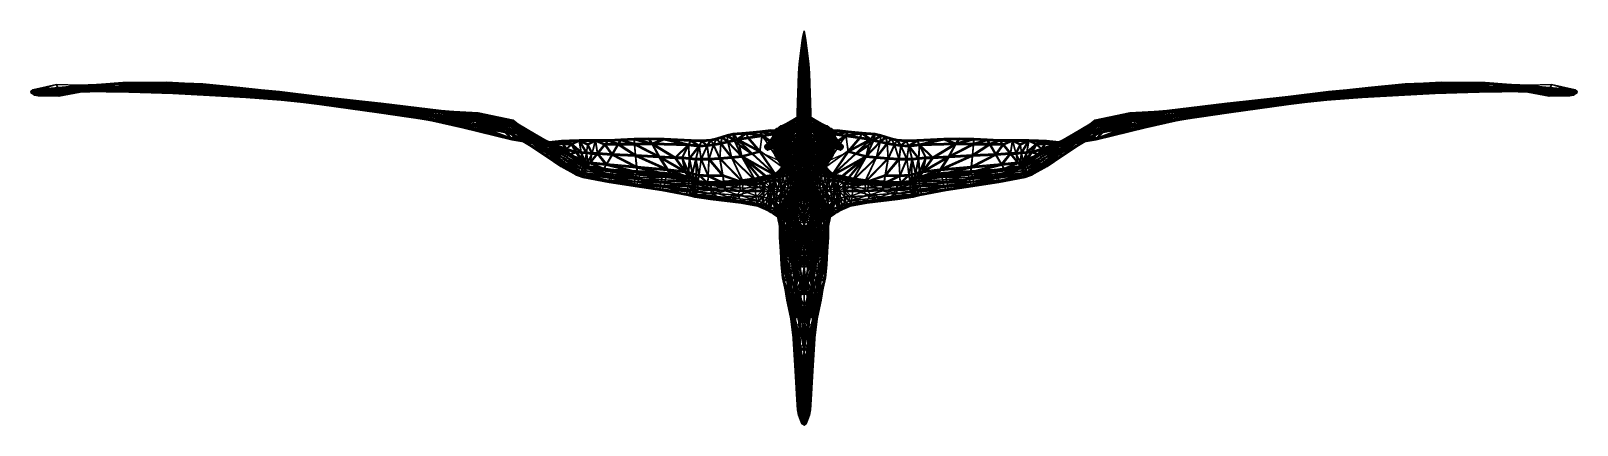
# Model space of a CAD drawing. Extents: x -3.67 to 3.67, y -1.12 to 0.75.
import ezdxf

# ---------------------------------------------------------------- set-up
doc = ezdxf.new("R2010")
doc.units = 0
doc.layers.add('PTERANDN$LWO', color=1, linetype='CONTINUOUS')

msp = doc.modelspace()

# ---------------------------------------------------------------- linework, layer by layer
at = {"layer": 'PTERANDN$LWO'}
for points in [[(-0.0051, 0.7226, 0.8623), (0, 0.7245, 0.8754), (0, 0.7478, 0.8657)], [(0, 0.732, 0.8597), (-0.0051, 0.7226, 0.8623), (0, 0.7478, 0.8657)], [(0, 0.7245, 0.8754), (0.0051, 0.7226, 0.8623), (0, 0.7478, 0.8657)], [(0.0051, 0.7226, 0.8623), (0, 0.732, 0.8597), (0, 0.7478, 0.8657)], [(-0.0162, 0.6422, 0.8578), (-0.0171, 0.623, 0.8647), (-0.0082, 0.702, 0.8554)], [(-0.0171, 0.623, 0.8647), (-0.0049, 0.6949, 0.8686), (-0.0082, 0.702, 0.8554)], [(0, 0.6924, 0.8773), (-0.0049, 0.6949, 0.8686), (-0.0171, 0.623, 0.8647)], [(-0.0171, 0.623, 0.8647), (0, 0.6924, 0.8773), (-0.0083, 0.6549, 0.8732)], [(0, 0.6924, 0.8773), (-0.0171, 0.623, 0.8647), (-0.0088, 0.5891, 0.8801)], [(-0.0051, 0.7226, 0.8623), (-0.0162, 0.6422, 0.8578), (-0.0082, 0.702, 0.8554)], [(-0.0133, 0.6472, 0.8513), (-0.0162, 0.6422, 0.8578), (-0.0082, 0.702, 0.8554)], [(0, 0.6686, 0.8265), (-0.0133, 0.6472, 0.8513), (-0.0082, 0.702, 0.8554)], [(0, 0.6231, 0.8169), (-0.0133, 0.6472, 0.8513), (0, 0.6686, 0.8265)], [(0, 0.6924, 0.8773), (-0.0088, 0.5891, 0.8801), (0, 0.5787, 0.8862)], [(-0.0082, 0.702, 0.8554), (0, 0.732, 0.8597), (0, 0.7078, 0.8471)], [(0, 0.732, 0.8597), (-0.0082, 0.702, 0.8554), (-0.0051, 0.7226, 0.8623)], [(-0.0049, 0.6949, 0.8686), (-0.0051, 0.7226, 0.8623), (-0.0082, 0.702, 0.8554)], [(0, 0.6686, 0.8265), (-0.0082, 0.702, 0.8554), (0, 0.7078, 0.8471)], [(-0.0051, 0.7226, 0.8623), (-0.0049, 0.6949, 0.8686), (0, 0.7245, 0.8754)], [(0, 0.7245, 0.8754), (-0.0049, 0.6949, 0.8686), (0, 0.6924, 0.8773)], [(0, 0.732, 0.8597), (0.0082, 0.702, 0.8554), (0, 0.7078, 0.8471)], [(0.0082, 0.702, 0.8554), (0, 0.732, 0.8597), (0.0051, 0.7226, 0.8623)], [(0.0049, 0.6949, 0.8686), (0, 0.7245, 0.8754), (0, 0.6924, 0.8773)], [(0.0049, 0.6949, 0.8686), (0.0051, 0.7226, 0.8623), (0, 0.7245, 0.8754)], [(0.0082, 0.702, 0.8554), (0, 0.6686, 0.8265), (0, 0.7078, 0.8471)], [(0.0133, 0.6472, 0.8513), (0, 0.6686, 0.8265), (0.0082, 0.702, 0.8554)], [(0.0049, 0.6949, 0.8686), (0, 0.6924, 0.8773), (0.0171, 0.623, 0.8647)], [(0.0088, 0.5891, 0.8801), (0, 0.6924, 0.8773), (0, 0.5787, 0.8862)], [(0, 0.6924, 0.8773), (0.0171, 0.623, 0.8647), (0.0083, 0.6549, 0.8732)], [(0.0171, 0.623, 0.8647), (0, 0.6924, 0.8773), (0.0088, 0.5891, 0.8801)], [(0.0133, 0.6472, 0.8513), (0, 0.6231, 0.8169), (0, 0.6686, 0.8265)], [(0.0051, 0.7226, 0.8623), (0.0049, 0.6949, 0.8686), (0.0082, 0.702, 0.8554)], [(0.0049, 0.6949, 0.8686), (0.0171, 0.623, 0.8647), (0.0082, 0.702, 0.8554)], [(0.0162, 0.6422, 0.8578), (0.0051, 0.7226, 0.8623), (0.0082, 0.702, 0.8554)], [(0.0171, 0.623, 0.8647), (0.0162, 0.6422, 0.8578), (0.0082, 0.702, 0.8554)], [(0.0162, 0.6422, 0.8578), (0.0133, 0.6472, 0.8513), (0.0082, 0.702, 0.8554)], [(-0.0154, 0.5538, 0.8472), (-0.0255, 0.5478, 0.8608), (-0.0193, 0.5923, 0.852)], [(-0.0255, 0.5478, 0.8608), (-0.0222, 0.5905, 0.856), (-0.0193, 0.5923, 0.852)], [(-0.0255, 0.5478, 0.8608), (-0.0202, 0.59, 0.8636), (-0.0222, 0.5905, 0.856)], [(-0.0202, 0.59, 0.8636), (-0.0255, 0.5478, 0.8608), (-0.0231, 0.5473, 0.8679)], [(-0.0231, 0.5473, 0.8679), (-0.0088, 0.5891, 0.8801), (-0.0202, 0.59, 0.8636)], [(-0.0088, 0.5891, 0.8801), (-0.0231, 0.5473, 0.8679), (-0.01, 0.5455, 0.8863)], [(-0.0171, 0.623, 0.8647), (-0.0162, 0.6422, 0.8578), (-0.0222, 0.5905, 0.856)], [(-0.0222, 0.5905, 0.856), (-0.0162, 0.6422, 0.8578), (-0.0193, 0.5923, 0.852)], [(-0.0202, 0.59, 0.8636), (-0.0171, 0.623, 0.8647), (-0.0222, 0.5905, 0.856)], [(-0.0088, 0.5891, 0.8801), (-0.0171, 0.623, 0.8647), (-0.0202, 0.59, 0.8636)], [(-0.0162, 0.6422, 0.8578), (-0.0141, 0.597, 0.8443), (-0.0193, 0.5923, 0.852)], [(-0.0141, 0.597, 0.8443), (-0.0154, 0.5538, 0.8472), (-0.0193, 0.5923, 0.852)], [(-0.0141, 0.597, 0.8443), (-0.0162, 0.6422, 0.8578), (-0.0133, 0.6472, 0.8513)], [(-0.0079, 0.571, 0.8278), (-0.0154, 0.5538, 0.8472), (-0.0141, 0.597, 0.8443)], [(-0.0133, 0.6472, 0.8513), (0, 0.6231, 0.8169), (-0.0141, 0.597, 0.8443)], [(0, 0.6231, 0.8169), (-0.0079, 0.571, 0.8278), (-0.0141, 0.597, 0.8443)], [(-0.0088, 0.5891, 0.8801), (-0.01, 0.5455, 0.8863), (0, 0.5787, 0.8862)], [(0, 0.5825, 0.8127), (-0.0079, 0.571, 0.8278), (0, 0.6231, 0.8169)], [(0, 0.6231, 0.8169), (0.0133, 0.6472, 0.8513), (0.0141, 0.597, 0.8443)], [(0.0079, 0.571, 0.8278), (0, 0.5825, 0.8127), (0, 0.6231, 0.8169)], [(0.0079, 0.571, 0.8278), (0, 0.6231, 0.8169), (0.0141, 0.597, 0.8443)], [(0.01, 0.5455, 0.8863), (0.0088, 0.5891, 0.8801), (0, 0.5787, 0.8862)], [(0.0154, 0.5538, 0.8472), (0.0079, 0.571, 0.8278), (0.0141, 0.597, 0.8443)], [(0.0171, 0.623, 0.8647), (0.0088, 0.5891, 0.8801), (0.0202, 0.59, 0.8636)], [(0.0088, 0.5891, 0.8801), (0.0231, 0.5473, 0.8679), (0.0202, 0.59, 0.8636)], [(0.0231, 0.5473, 0.8679), (0.0088, 0.5891, 0.8801), (0.01, 0.5455, 0.8863)], [(0.0162, 0.6422, 0.8578), (0.0141, 0.597, 0.8443), (0.0133, 0.6472, 0.8513)], [(0.0141, 0.597, 0.8443), (0.0162, 0.6422, 0.8578), (0.0193, 0.5923, 0.852)], [(0.0154, 0.5538, 0.8472), (0.0141, 0.597, 0.8443), (0.0193, 0.5923, 0.852)], [(0.0255, 0.5478, 0.8608), (0.0154, 0.5538, 0.8472), (0.0193, 0.5923, 0.852)], [(0.0162, 0.6422, 0.8578), (0.0171, 0.623, 0.8647), (0.0222, 0.5905, 0.856)], [(0.0162, 0.6422, 0.8578), (0.0222, 0.5905, 0.856), (0.0193, 0.5923, 0.852)], [(0.0171, 0.623, 0.8647), (0.0202, 0.59, 0.8636), (0.0222, 0.5905, 0.856)], [(0.0222, 0.5905, 0.856), (0.0255, 0.5478, 0.8608), (0.0193, 0.5923, 0.852)], [(0.0202, 0.59, 0.8636), (0.0255, 0.5478, 0.8608), (0.0222, 0.5905, 0.856)], [(0.0255, 0.5478, 0.8608), (0.0202, 0.59, 0.8636), (0.0231, 0.5473, 0.8679)], [(-0.0231, 0.5473, 0.8679), (-0.0255, 0.5478, 0.8608), (-0.0282, 0.4989, 0.8665)], [(-0.0255, 0.5478, 0.8608), (-0.0151, 0.5107, 0.8508), (-0.0282, 0.4989, 0.8665)], [(-0.0274, 0.4565, 0.8827), (-0.0231, 0.5473, 0.8679), (-0.0282, 0.4989, 0.8665)], [(-0.01, 0.5455, 0.8863), (-0.0231, 0.5473, 0.8679), (-0.0274, 0.4565, 0.8827)], [(-0.0108, 0.5021, 0.8953), (-0.01, 0.5455, 0.8863), (-0.0274, 0.4565, 0.8827)], [(-0.0255, 0.5478, 0.8608), (-0.0154, 0.5538, 0.8472), (-0.0151, 0.5107, 0.8508)], [(-0.0154, 0.5538, 0.8472), (-0.0079, 0.571, 0.8278), (-0.0084, 0.529, 0.8281)], [(-0.0154, 0.5538, 0.8472), (-0.0084, 0.529, 0.8281), (-0.0151, 0.5107, 0.8508)], [(-0.0084, 0.529, 0.8281), (-0.0058, 0.4376, 0.8316), (-0.0151, 0.5107, 0.8508)], [(0, 0.5787, 0.8862), (-0.0108, 0.5021, 0.8953), (0, 0.4121, 0.9197)], [(0, 0.5787, 0.8862), (-0.01, 0.5455, 0.8863), (-0.0108, 0.5021, 0.8953)], [(-0.0079, 0.571, 0.8278), (0, 0.5422, 0.8114), (-0.0084, 0.529, 0.8281)], [(0, 0.5422, 0.8114), (0, 0.4555, 0.8061), (-0.0084, 0.529, 0.8281)], [(0, 0.4555, 0.8061), (-0.0058, 0.4376, 0.8316), (-0.0084, 0.529, 0.8281)], [(-0.0079, 0.571, 0.8278), (0, 0.5825, 0.8127), (0, 0.5422, 0.8114)], [(0, 0.5825, 0.8127), (0.0079, 0.571, 0.8278), (0, 0.5422, 0.8114)], [(0.0108, 0.5021, 0.8953), (0, 0.5787, 0.8862), (0, 0.4121, 0.9197)], [(0.01, 0.5455, 0.8863), (0, 0.5787, 0.8862), (0.0108, 0.5021, 0.8953)], [(0, 0.5422, 0.8114), (0.0079, 0.571, 0.8278), (0.0084, 0.529, 0.8281)], [(0, 0.4555, 0.8061), (0, 0.5422, 0.8114), (0.0084, 0.529, 0.8281)], [(0.0058, 0.4376, 0.8316), (0, 0.4555, 0.8061), (0.0084, 0.529, 0.8281)], [(0.0058, 0.4376, 0.8316), (0.0084, 0.529, 0.8281), (0.0151, 0.5107, 0.8508)], [(0.0079, 0.571, 0.8278), (0.0154, 0.5538, 0.8472), (0.0084, 0.529, 0.8281)], [(0.0084, 0.529, 0.8281), (0.0154, 0.5538, 0.8472), (0.0151, 0.5107, 0.8508)], [(0.0231, 0.5473, 0.8679), (0.01, 0.5455, 0.8863), (0.0274, 0.4565, 0.8827)], [(0.01, 0.5455, 0.8863), (0.0108, 0.5021, 0.8953), (0.0274, 0.4565, 0.8827)], [(0.0154, 0.5538, 0.8472), (0.0255, 0.5478, 0.8608), (0.0151, 0.5107, 0.8508)], [(0.0151, 0.5107, 0.8508), (0.0255, 0.5478, 0.8608), (0.0282, 0.4989, 0.8665)], [(0.0255, 0.5478, 0.8608), (0.0231, 0.5473, 0.8679), (0.0282, 0.4989, 0.8665)], [(0.0231, 0.5473, 0.8679), (0.0274, 0.4565, 0.8827), (0.0282, 0.4989, 0.8665)], [(-3.6626, 0.4679, 0.0091), (-3.6547, 0.461, 0.0086), (-3.6719, 0.4601, 0.014)], [(-3.6706, 0.4529, 0.0257), (-3.6626, 0.4679, 0.0091), (-3.6719, 0.4601, 0.014)], [(-3.6719, 0.4601, 0.014), (-3.6547, 0.461, 0.0086), (-3.6539, 0.4483, 0.0126)], [(-3.662, 0.4476, 0.0235), (-3.6719, 0.4601, 0.014), (-3.6539, 0.4483, 0.0126)], [(-3.6706, 0.4529, 0.0257), (-3.6719, 0.4601, 0.014), (-3.662, 0.4476, 0.0235)], [(-3.6626, 0.4679, 0.0091), (-3.6706, 0.4529, 0.0257), (-3.6495, 0.4649, 0.0237)], [(-3.6495, 0.4649, 0.0237), (-3.6706, 0.4529, 0.0257), (-3.6543, 0.4543, 0.036)], [(-3.6706, 0.4529, 0.0257), (-3.5537, 0.4574, 0.1166), (-3.6543, 0.4543, 0.036)], [(-3.5764, 0.446, 0.1222), (-3.5537, 0.4574, 0.1166), (-3.6706, 0.4529, 0.0257)], [(-3.662, 0.4476, 0.0235), (-3.5764, 0.446, 0.1222), (-3.6706, 0.4529, 0.0257)], [(-3.4545, 0.4874, 0.1706), (-3.4248, 0.4666, -0.0205), (-3.6629, 0.4687, 0.0104)], [(-3.4545, 0.4874, 0.1706), (-3.6629, 0.4687, 0.0104), (-3.4543, 0.4811, 0.1713)], [(-3.6622, 0.4623, 0.0111), (-3.4543, 0.4811, 0.1713), (-3.6629, 0.4687, 0.0104)], [(-3.6629, 0.4687, 0.0104), (-3.4248, 0.4666, -0.0205), (-3.6622, 0.4623, 0.0111)], [(-3.6626, 0.4679, 0.0091), (-3.5451, 0.4768, 0.0988), (-3.5502, 0.4938, 0.0728)], [(-3.5502, 0.4938, 0.0728), (-3.6547, 0.461, 0.0086), (-3.6626, 0.4679, 0.0091)], [(-3.5451, 0.4768, 0.0988), (-3.6626, 0.4679, 0.0091), (-3.6495, 0.4649, 0.0237)], [(-3.4248, 0.4603, -0.0198), (-3.4543, 0.4811, 0.1713), (-3.6622, 0.4623, 0.0111)], [(-3.4248, 0.4603, -0.0198), (-3.6622, 0.4623, 0.0111), (-3.4248, 0.4666, -0.0205)], [(-3.6543, 0.4433, 0.0202), (-3.662, 0.4476, 0.0235), (-3.6539, 0.4483, 0.0126)], [(-3.5564, 0.4427, 0.1117), (-3.662, 0.4476, 0.0235), (-3.6543, 0.4433, 0.0202)], [(-3.5764, 0.446, 0.1222), (-3.662, 0.4476, 0.0235), (-3.5564, 0.4427, 0.1117)], [(-3.5502, 0.4938, 0.0728), (-3.5405, 0.475, 0.0821), (-3.6547, 0.461, 0.0086)], [(-3.6547, 0.461, 0.0086), (-3.5405, 0.475, 0.0821), (-3.6483, 0.4538, 0.0083)], [(-3.6547, 0.461, 0.0086), (-3.6483, 0.4538, 0.0083), (-3.6539, 0.4483, 0.0126)], [(-3.6377, 0.4556, 0.0374), (-3.6495, 0.4649, 0.0237), (-3.6543, 0.4543, 0.036)], [(-3.5537, 0.4574, 0.1166), (-3.5503, 0.4589, 0.1197), (-3.6543, 0.4543, 0.036)], [(-3.5503, 0.4589, 0.1197), (-3.6377, 0.4556, 0.0374), (-3.6543, 0.4543, 0.036)], [(-3.6381, 0.4401, 0.0143), (-3.6543, 0.4433, 0.0202), (-3.6539, 0.4483, 0.0126)], [(-3.6381, 0.4401, 0.0143), (-3.5505, 0.441, 0.1048), (-3.6543, 0.4433, 0.0202)], [(-3.5505, 0.441, 0.1048), (-3.5564, 0.4427, 0.1117), (-3.6543, 0.4433, 0.0202)], [(-3.6483, 0.4538, 0.0083), (-3.6381, 0.4401, 0.0143), (-3.6539, 0.4483, 0.0126)], [(-3.5427, 0.4756, 0.105), (-3.5451, 0.4768, 0.0988), (-3.6495, 0.4649, 0.0237)], [(-3.6495, 0.4649, 0.0237), (-3.5371, 0.4702, 0.1111), (-3.5427, 0.4756, 0.105)], [(-3.5371, 0.4702, 0.1111), (-3.6495, 0.4649, 0.0237), (-3.6377, 0.4556, 0.0374)], [(-3.5405, 0.475, 0.0821), (-3.5376, 0.4657, 0.0812), (-3.6483, 0.4538, 0.0083)], [(-3.5376, 0.4657, 0.0812), (-3.6381, 0.4401, 0.0143), (-3.6483, 0.4538, 0.0083)], [(-3.5376, 0.4657, 0.0812), (-3.5311, 0.4568, 0.0831), (-3.6381, 0.4401, 0.0143)], [(-3.5311, 0.4568, 0.0831), (-3.5316, 0.4434, 0.0912), (-3.6381, 0.4401, 0.0143)], [(-3.5316, 0.4434, 0.0912), (-3.5397, 0.4374, 0.0992), (-3.6381, 0.4401, 0.0143)], [(-3.5505, 0.441, 0.1048), (-3.6381, 0.4401, 0.0143), (-3.5397, 0.4374, 0.0992)], [(-3.5361, 0.4655, 0.1174), (-3.5371, 0.4702, 0.1111), (-3.6377, 0.4556, 0.0374)], [(-3.5419, 0.4591, 0.1204), (-3.5361, 0.4655, 0.1174), (-3.6377, 0.4556, 0.0374)], [(-3.5503, 0.4589, 0.1197), (-3.5419, 0.4591, 0.1204), (-3.6377, 0.4556, 0.0374)], [(-3.5764, 0.446, 0.1222), (-3.5564, 0.4427, 0.1117), (-3.4528, 0.4641, 0.1967)], [(-3.5537, 0.4574, 0.1166), (-3.5764, 0.446, 0.1222), (-3.4528, 0.4641, 0.1967)], [(-3.5564, 0.4427, 0.1117), (-3.4483, 0.4597, 0.1919), (-3.4528, 0.4641, 0.1967)], [(-3.4483, 0.4597, 0.1919), (-3.5564, 0.4427, 0.1117), (-3.5505, 0.441, 0.1048)], [(-3.4492, 0.4675, 0.1994), (-3.5537, 0.4574, 0.1166), (-3.4528, 0.4641, 0.1967)], [(-3.5503, 0.4589, 0.1197), (-3.5537, 0.4574, 0.1166), (-3.4492, 0.4675, 0.1994)], [(-3.4483, 0.4597, 0.1919), (-3.5505, 0.441, 0.1048), (-3.4431, 0.4577, 0.1858)], [(-3.5505, 0.441, 0.1048), (-3.5397, 0.4374, 0.0992), (-3.4431, 0.4577, 0.1858)], [(-3.5503, 0.4589, 0.1197), (-3.4492, 0.4675, 0.1994), (-3.4433, 0.4711, 0.2022)], [(-3.5419, 0.4591, 0.1204), (-3.5503, 0.4589, 0.1197), (-3.4433, 0.4711, 0.2022)], [(-3.5502, 0.4938, 0.0728), (-3.5451, 0.4768, 0.0988), (-3.4418, 0.4906, 0.1762)], [(-3.5405, 0.475, 0.0821), (-3.5502, 0.4938, 0.0728), (-3.4418, 0.4906, 0.1762)], [(-3.4418, 0.4906, 0.1762), (-3.5451, 0.4768, 0.0988), (-3.5427, 0.4756, 0.105)], [(-3.4418, 0.4906, 0.1762), (-3.5427, 0.4756, 0.105), (-3.4386, 0.4878, 0.1876)], [(-3.5427, 0.4756, 0.105), (-3.5371, 0.4702, 0.1111), (-3.4386, 0.4878, 0.1876)], [(-3.5361, 0.4655, 0.1174), (-3.5419, 0.4591, 0.1204), (-3.4433, 0.4711, 0.2022)], [(-3.4392, 0.4834, 0.1722), (-3.5405, 0.475, 0.0821), (-3.4418, 0.4906, 0.1762)], [(-3.5376, 0.4657, 0.0812), (-3.5405, 0.475, 0.0821), (-3.4392, 0.4834, 0.1722)], [(-3.5397, 0.4374, 0.0992), (-3.4373, 0.4571, 0.1806), (-3.4431, 0.4577, 0.1858)], [(-3.4373, 0.4571, 0.1806), (-3.5397, 0.4374, 0.0992), (-3.5316, 0.4434, 0.0912)], [(-3.5376, 0.4657, 0.0812), (-3.4392, 0.4834, 0.1722), (-3.4364, 0.4755, 0.1713)], [(-3.5311, 0.4568, 0.0831), (-3.5376, 0.4657, 0.0812), (-3.4364, 0.4755, 0.1713)], [(-3.5371, 0.4702, 0.1111), (-3.4379, 0.4781, 0.1969), (-3.4386, 0.4878, 0.1876)], [(-3.4379, 0.4781, 0.1969), (-3.5371, 0.4702, 0.1111), (-3.5361, 0.4655, 0.1174)], [(-3.5361, 0.4655, 0.1174), (-3.4433, 0.4711, 0.2022), (-3.4379, 0.4781, 0.1969)], [(-3.5316, 0.4434, 0.0912), (-3.4333, 0.4667, 0.1721), (-3.4319, 0.4595, 0.176)], [(-3.5316, 0.4434, 0.0912), (-3.5311, 0.4568, 0.0831), (-3.4333, 0.4667, 0.1721)], [(-3.4373, 0.4571, 0.1806), (-3.5316, 0.4434, 0.0912), (-3.4319, 0.4595, 0.176)], [(-3.4333, 0.4667, 0.1721), (-3.5311, 0.4568, 0.0831), (-3.4364, 0.4755, 0.1713)], [(-3.4545, 0.4874, 0.1706), (-3.2569, 0.4996, 0.3062), (-3.4248, 0.4666, -0.0205)], [(-3.2569, 0.4996, 0.3062), (-3.4545, 0.4874, 0.1706), (-3.2569, 0.4932, 0.3062)], [(-3.4543, 0.4811, 0.1713), (-3.2569, 0.4932, 0.3062), (-3.4545, 0.4874, 0.1706)], [(-3.2569, 0.4932, 0.3062), (-3.4543, 0.4811, 0.1713), (-3.4248, 0.4603, -0.0198)], [(-3.4483, 0.4597, 0.1919), (-3.2464, 0.4693, 0.3279), (-3.4528, 0.4641, 0.1967)], [(-3.2464, 0.4693, 0.3279), (-3.4492, 0.4675, 0.1994), (-3.4528, 0.4641, 0.1967)], [(-3.4492, 0.4675, 0.1994), (-3.2414, 0.4738, 0.3284), (-3.4433, 0.4711, 0.2022)], [(-3.2464, 0.4693, 0.3279), (-3.2414, 0.4738, 0.3284), (-3.4492, 0.4675, 0.1994)], [(-3.2464, 0.4693, 0.3279), (-3.4483, 0.4597, 0.1919), (-3.2388, 0.4634, 0.3184)], [(-3.2388, 0.4634, 0.3184), (-3.4483, 0.4597, 0.1919), (-3.4431, 0.4577, 0.1858)], [(-3.4433, 0.4711, 0.2022), (-3.2395, 0.4833, 0.3351), (-3.4379, 0.4781, 0.1969)], [(-3.2442, 0.4804, 0.336), (-3.2395, 0.4833, 0.3351), (-3.4433, 0.4711, 0.2022)], [(-3.2414, 0.4738, 0.3284), (-3.2442, 0.4804, 0.336), (-3.4433, 0.4711, 0.2022)], [(-3.4373, 0.4571, 0.1806), (-3.2364, 0.4668, 0.3106), (-3.4431, 0.4577, 0.1858)], [(-3.2364, 0.4668, 0.3106), (-3.2388, 0.4634, 0.3184), (-3.4431, 0.4577, 0.1858)], [(-3.4418, 0.4906, 0.1762), (-3.2345, 0.4969, 0.3127), (-3.2387, 0.4977, 0.3091)], [(-3.2387, 0.4977, 0.3091), (-3.2411, 0.4941, 0.3103), (-3.4418, 0.4906, 0.1762)], [(-3.2345, 0.4969, 0.3127), (-3.4418, 0.4906, 0.1762), (-3.4386, 0.4878, 0.1876)], [(-3.2411, 0.4941, 0.3103), (-3.4392, 0.4834, 0.1722), (-3.4418, 0.4906, 0.1762)], [(-3.2355, 0.4805, 0.3057), (-3.4392, 0.4834, 0.1722), (-3.2411, 0.4941, 0.3103)], [(-3.4392, 0.4834, 0.1722), (-3.2355, 0.4805, 0.3057), (-3.4364, 0.4755, 0.1713)], [(-3.4379, 0.4781, 0.1969), (-3.2357, 0.5026, 0.3174), (-3.4386, 0.4878, 0.1876)], [(-3.2357, 0.5026, 0.3174), (-3.2345, 0.4969, 0.3127), (-3.4386, 0.4878, 0.1876)], [(-3.4379, 0.4781, 0.1969), (-3.234, 0.497, 0.3229), (-3.2357, 0.5026, 0.3174)], [(-3.2377, 0.4942, 0.3319), (-3.234, 0.497, 0.3229), (-3.4379, 0.4781, 0.1969)], [(-3.2395, 0.4833, 0.3351), (-3.2377, 0.4942, 0.3319), (-3.4379, 0.4781, 0.1969)], [(-3.2316, 0.4687, 0.3069), (-3.4373, 0.4571, 0.1806), (-3.4319, 0.4595, 0.176)], [(-3.2364, 0.4668, 0.3106), (-3.4373, 0.4571, 0.1806), (-3.2316, 0.4687, 0.3069)], [(-3.2355, 0.4805, 0.3057), (-3.235, 0.4768, 0.304), (-3.4364, 0.4755, 0.1713)], [(-3.235, 0.4768, 0.304), (-3.4333, 0.4667, 0.1721), (-3.4364, 0.4755, 0.1713)], [(-3.2326, 0.4712, 0.306), (-3.4333, 0.4667, 0.1721), (-3.235, 0.4768, 0.304)], [(-3.4333, 0.4667, 0.1721), (-3.2326, 0.4712, 0.306), (-3.4319, 0.4595, 0.176)], [(-3.2326, 0.4712, 0.306), (-3.2316, 0.4687, 0.3069), (-3.4319, 0.4595, 0.176)], [(-3.2569, 0.4996, 0.3062), (-3.2058, 0.4629, -0.0513), (-3.4248, 0.4666, -0.0205)], [(-3.2059, 0.4566, -0.0507), (-3.2569, 0.4932, 0.3062), (-3.4248, 0.4603, -0.0198)], [(-3.4248, 0.4666, -0.0205), (-3.2058, 0.4629, -0.0513), (-3.4248, 0.4603, -0.0198)], [(-3.2059, 0.4566, -0.0507), (-3.4248, 0.4603, -0.0198), (-3.2058, 0.4629, -0.0513)], [(-3.0264, 0.5025, 0.4317), (-3.022, 0.4953, 0.351), (-3.2569, 0.4996, 0.3062)], [(-3.0264, 0.5025, 0.4317), (-3.2569, 0.4996, 0.3062), (-3.0267, 0.4962, 0.4322)], [(-3.2569, 0.4996, 0.3062), (-3.0123, 0.4794, 0.1737), (-3.2058, 0.4629, -0.0513)], [(-3.022, 0.4953, 0.351), (-3.0123, 0.4794, 0.1737), (-3.2569, 0.4996, 0.3062)], [(-3.2569, 0.4932, 0.3062), (-3.0267, 0.4962, 0.4322), (-3.2569, 0.4996, 0.3062)], [(-3.0267, 0.4962, 0.4322), (-3.2569, 0.4932, 0.3062), (-3.0223, 0.489, 0.3516)], [(-3.0126, 0.4731, 0.1742), (-3.2569, 0.4932, 0.3062), (-3.2059, 0.4566, -0.0507)], [(-3.0223, 0.489, 0.3516), (-3.2569, 0.4932, 0.3062), (-3.0126, 0.4731, 0.1742)], [(-3.2414, 0.4738, 0.3284), (-3.2464, 0.4693, 0.3279), (-3.0324, 0.4724, 0.4473)], [(-3.2464, 0.4693, 0.3279), (-3.2388, 0.4634, 0.3184), (-3.0324, 0.4724, 0.4473)], [(-3.2442, 0.4804, 0.336), (-3.0331, 0.4778, 0.4506), (-3.0328, 0.4839, 0.452)], [(-3.2395, 0.4833, 0.3351), (-3.2442, 0.4804, 0.336), (-3.0328, 0.4839, 0.452)], [(-3.2442, 0.4804, 0.336), (-3.2414, 0.4738, 0.3284), (-3.0331, 0.4778, 0.4506)], [(-3.0331, 0.4778, 0.4506), (-3.2414, 0.4738, 0.3284), (-3.0324, 0.4724, 0.4473)], [(-3.0253, 0.4969, 0.4263), (-3.2411, 0.4941, 0.3103), (-3.2387, 0.4977, 0.3091)], [(-3.2411, 0.4941, 0.3103), (-3.0253, 0.4969, 0.4263), (-3.0251, 0.4892, 0.4234)], [(-3.2355, 0.4805, 0.3057), (-3.2411, 0.4941, 0.3103), (-3.0251, 0.4892, 0.4234)], [(-3.2377, 0.4942, 0.3319), (-3.2395, 0.4833, 0.3351), (-3.0323, 0.4905, 0.4513)], [(-3.0323, 0.4905, 0.4513), (-3.2395, 0.4833, 0.3351), (-3.0328, 0.4839, 0.452)], [(-3.2388, 0.4634, 0.3184), (-3.0313, 0.4689, 0.4417), (-3.0324, 0.4724, 0.4473)], [(-3.0313, 0.4689, 0.4417), (-3.2388, 0.4634, 0.3184), (-3.2364, 0.4668, 0.3106)], [(-3.2387, 0.4977, 0.3091), (-3.2345, 0.4969, 0.3127), (-3.0264, 0.5025, 0.4317)], [(-3.0253, 0.4969, 0.4263), (-3.2387, 0.4977, 0.3091), (-3.0264, 0.5025, 0.4317)], [(-3.0301, 0.5005, 0.4455), (-3.2377, 0.4942, 0.3319), (-3.0312, 0.4964, 0.449)], [(-3.0301, 0.5005, 0.4455), (-3.234, 0.497, 0.3229), (-3.2377, 0.4942, 0.3319)], [(-3.2377, 0.4942, 0.3319), (-3.0323, 0.4905, 0.4513), (-3.0312, 0.4964, 0.449)], [(-3.0313, 0.4689, 0.4417), (-3.2364, 0.4668, 0.3106), (-3.0296, 0.468, 0.4351)], [(-3.2364, 0.4668, 0.3106), (-3.2316, 0.4687, 0.3069), (-3.0296, 0.468, 0.4351)], [(-3.0275, 0.5039, 0.4363), (-3.2357, 0.5026, 0.3174), (-3.0287, 0.5033, 0.4412)], [(-3.0275, 0.5039, 0.4363), (-3.2345, 0.4969, 0.3127), (-3.2357, 0.5026, 0.3174)], [(-3.2357, 0.5026, 0.3174), (-3.234, 0.497, 0.3229), (-3.0287, 0.5033, 0.4412)], [(-3.0252, 0.4812, 0.4225), (-3.2355, 0.4805, 0.3057), (-3.0251, 0.4892, 0.4234)], [(-3.0252, 0.4812, 0.4225), (-3.235, 0.4768, 0.304), (-3.2355, 0.4805, 0.3057)], [(-3.235, 0.4768, 0.304), (-3.0252, 0.4812, 0.4225), (-3.0264, 0.4736, 0.4242)], [(-3.2326, 0.4712, 0.306), (-3.235, 0.4768, 0.304), (-3.0264, 0.4736, 0.4242)], [(-3.2345, 0.4969, 0.3127), (-3.0275, 0.5039, 0.4363), (-3.0264, 0.5025, 0.4317)], [(-3.234, 0.497, 0.3229), (-3.0301, 0.5005, 0.4455), (-3.0287, 0.5033, 0.4412)], [(-3.0276, 0.4695, 0.4289), (-3.2326, 0.4712, 0.306), (-3.0264, 0.4736, 0.4242)], [(-3.0276, 0.4695, 0.4289), (-3.2316, 0.4687, 0.3069), (-3.2326, 0.4712, 0.306)], [(-3.2316, 0.4687, 0.3069), (-3.0276, 0.4695, 0.4289), (-3.0296, 0.468, 0.4351)], [(-3.0029, 0.4572, -0.0032), (-3.0126, 0.4731, 0.1742), (-3.2059, 0.4566, -0.0507)], [(-3.2058, 0.4629, -0.0513), (-2.9983, 0.4563, -0.0843), (-3.2059, 0.4566, -0.0507)], [(-2.9985, 0.4499, -0.0838), (-3.0029, 0.4572, -0.0032), (-3.2059, 0.4566, -0.0507)], [(-2.9985, 0.4499, -0.0838), (-3.2059, 0.4566, -0.0507), (-2.9983, 0.4563, -0.0843)], [(-3.0123, 0.4794, 0.1737), (-3.0027, 0.4635, -0.0037), (-3.2058, 0.4629, -0.0513)], [(-3.0027, 0.4635, -0.0037), (-2.9983, 0.4563, -0.0843), (-3.2058, 0.4629, -0.0513)], [(-3.0331, 0.4778, 0.4506), (-2.8598, 0.4641, 0.5113), (-3.0328, 0.4839, 0.452)], [(-2.8586, 0.4559, 0.5059), (-3.0331, 0.4778, 0.4506), (-3.0324, 0.4724, 0.4473)], [(-2.8586, 0.4559, 0.5059), (-2.8598, 0.4641, 0.5113), (-3.0331, 0.4778, 0.4506)], [(-2.8605, 0.4799, 0.5132), (-3.0323, 0.4905, 0.4513), (-3.0328, 0.4839, 0.452)], [(-2.8598, 0.4641, 0.5113), (-2.8606, 0.4715, 0.5153), (-3.0328, 0.4839, 0.452)], [(-2.8606, 0.4715, 0.5153), (-2.8605, 0.4799, 0.5132), (-3.0328, 0.4839, 0.452)], [(-3.0313, 0.4689, 0.4417), (-2.8586, 0.4559, 0.5059), (-3.0324, 0.4724, 0.4473)], [(-3.0323, 0.4905, 0.4513), (-2.859, 0.4885, 0.5102), (-3.0312, 0.4964, 0.449)], [(-2.859, 0.4885, 0.5102), (-3.0323, 0.4905, 0.4513), (-2.8605, 0.4799, 0.5132)], [(-2.8562, 0.4574, 0.4977), (-3.0313, 0.4689, 0.4417), (-3.0296, 0.468, 0.4351)], [(-2.8586, 0.4559, 0.5059), (-3.0313, 0.4689, 0.4417), (-2.8562, 0.4574, 0.4977)], [(-2.8576, 0.4923, 0.5046), (-3.0301, 0.5005, 0.4455), (-3.0312, 0.4964, 0.449)], [(-2.859, 0.4885, 0.5102), (-2.8576, 0.4923, 0.5046), (-3.0312, 0.4964, 0.449)], [(-3.0301, 0.5005, 0.4455), (-2.8555, 0.4968, 0.4981), (-3.0287, 0.5033, 0.4412)], [(-2.8555, 0.4968, 0.4981), (-3.0301, 0.5005, 0.4455), (-2.8576, 0.4923, 0.5046)], [(-3.0276, 0.4695, 0.4289), (-2.8552, 0.4608, 0.4851), (-3.0296, 0.468, 0.4351)], [(-2.8552, 0.4608, 0.4851), (-2.8553, 0.4595, 0.4903), (-3.0296, 0.468, 0.4351)], [(-2.8553, 0.4595, 0.4903), (-2.8562, 0.4574, 0.4977), (-3.0296, 0.468, 0.4351)], [(-2.8548, 0.4948, 0.4934), (-3.0275, 0.5039, 0.4363), (-3.0287, 0.5033, 0.4412)], [(-2.8555, 0.4968, 0.4981), (-2.8548, 0.4948, 0.4934), (-3.0287, 0.5033, 0.4412)], [(-2.8561, 0.4658, 0.4862), (-3.0276, 0.4695, 0.4289), (-3.0264, 0.4736, 0.4242)], [(-2.8561, 0.4658, 0.4862), (-2.8552, 0.4608, 0.4851), (-3.0276, 0.4695, 0.4289)], [(-3.0275, 0.5039, 0.4363), (-2.8531, 0.4896, 0.4869), (-3.0264, 0.5025, 0.4317)], [(-2.8531, 0.4896, 0.4869), (-3.0275, 0.5039, 0.4363), (-2.8548, 0.4948, 0.4934)], [(-3.0267, 0.4962, 0.4322), (-2.8574, 0.4874, 0.4949), (-3.0264, 0.5025, 0.4317)], [(-2.8574, 0.4874, 0.4949), (-3.0267, 0.4962, 0.4322), (-2.8522, 0.4802, 0.3995)], [(-3.0267, 0.4962, 0.4322), (-3.0223, 0.489, 0.3516), (-2.8522, 0.4802, 0.3995)], [(-2.8531, 0.4896, 0.4869), (-2.8533, 0.4844, 0.4835), (-3.0264, 0.5025, 0.4317)], [(-2.8533, 0.4844, 0.4835), (-3.0253, 0.4969, 0.4263), (-3.0264, 0.5025, 0.4317)], [(-3.022, 0.4953, 0.351), (-3.0264, 0.5025, 0.4317), (-2.8517, 0.4866, 0.3991)], [(-3.0264, 0.5025, 0.4317), (-2.8568, 0.4937, 0.4945), (-2.8517, 0.4866, 0.3991)], [(-2.8568, 0.4937, 0.4945), (-3.0264, 0.5025, 0.4317), (-2.8574, 0.4874, 0.4949)], [(-3.0252, 0.4812, 0.4225), (-2.8561, 0.4658, 0.4862), (-3.0264, 0.4736, 0.4242)], [(-3.0253, 0.4969, 0.4263), (-2.8548, 0.475, 0.4849), (-3.0251, 0.4892, 0.4234)], [(-3.0253, 0.4969, 0.4263), (-2.8533, 0.4844, 0.4835), (-2.8548, 0.475, 0.4849)], [(-2.8545, 0.4688, 0.4828), (-3.0252, 0.4812, 0.4225), (-3.0251, 0.4892, 0.4234)], [(-3.0252, 0.4812, 0.4225), (-2.8545, 0.4688, 0.4828), (-2.8561, 0.4658, 0.4862)], [(-2.8548, 0.475, 0.4849), (-2.8545, 0.4688, 0.4828), (-3.0251, 0.4892, 0.4234)], [(-2.8522, 0.4802, 0.3995), (-3.0223, 0.489, 0.3516), (-2.8409, 0.4645, 0.1895)], [(-3.0223, 0.489, 0.3516), (-3.0126, 0.4731, 0.1742), (-2.8409, 0.4645, 0.1895)], [(-3.0123, 0.4794, 0.1737), (-3.022, 0.4953, 0.351), (-2.8405, 0.4708, 0.1891)], [(-3.022, 0.4953, 0.351), (-2.8517, 0.4866, 0.3991), (-2.8405, 0.4708, 0.1891)], [(-3.0126, 0.4731, 0.1742), (-3.0029, 0.4572, -0.0032), (-2.8409, 0.4645, 0.1895)], [(-3.0123, 0.4794, 0.1737), (-2.8405, 0.4708, 0.1891), (-3.0027, 0.4635, -0.0037)], [(-2.8296, 0.4487, -0.0205), (-2.8409, 0.4645, 0.1895), (-3.0029, 0.4572, -0.0032)], [(-3.0029, 0.4572, -0.0032), (-2.9985, 0.4499, -0.0838), (-2.8296, 0.4487, -0.0205)], [(-2.8293, 0.455, -0.0209), (-3.0027, 0.4635, -0.0037), (-2.8405, 0.4708, 0.1891)], [(-3.0027, 0.4635, -0.0037), (-2.8293, 0.455, -0.0209), (-2.9983, 0.4563, -0.0843)], [(-2.9983, 0.4563, -0.0843), (-2.8243, 0.4479, -0.1164), (-2.9985, 0.4499, -0.0838)], [(-2.8245, 0.4415, -0.116), (-2.9985, 0.4499, -0.0838), (-2.8243, 0.4479, -0.1164)], [(-2.8245, 0.4415, -0.116), (-2.8296, 0.4487, -0.0205), (-2.9985, 0.4499, -0.0838)], [(-2.8243, 0.4479, -0.1164), (-2.9983, 0.4563, -0.0843), (-2.8293, 0.455, -0.0209)], [(-2.6832, 0.4653, 0.5612), (-2.8605, 0.4799, 0.5132), (-2.8606, 0.4715, 0.5153)], [(-2.8606, 0.4715, 0.5153), (-2.6827, 0.4521, 0.5608), (-2.6829, 0.4586, 0.562)], [(-2.8606, 0.4715, 0.5153), (-2.8598, 0.4641, 0.5113), (-2.6827, 0.4521, 0.5608)], [(-2.6832, 0.4653, 0.5612), (-2.8606, 0.4715, 0.5153), (-2.6829, 0.4586, 0.562)], [(-2.859, 0.4885, 0.5102), (-2.8605, 0.4799, 0.5132), (-2.6831, 0.4715, 0.5587)], [(-2.8605, 0.4799, 0.5132), (-2.6832, 0.4653, 0.5612), (-2.6831, 0.4715, 0.5587)], [(-2.8598, 0.4641, 0.5113), (-2.8586, 0.4559, 0.5059), (-2.6818, 0.4467, 0.5573)], [(-2.6827, 0.4521, 0.5608), (-2.8598, 0.4641, 0.5113), (-2.6818, 0.4467, 0.5573)], [(-2.6823, 0.4756, 0.5554), (-2.8576, 0.4923, 0.5046), (-2.859, 0.4885, 0.5102)], [(-2.6823, 0.4756, 0.5554), (-2.859, 0.4885, 0.5102), (-2.6831, 0.4715, 0.5587)], [(-2.8586, 0.4559, 0.5059), (-2.8562, 0.4574, 0.4977), (-2.6818, 0.4467, 0.5573)], [(-2.8555, 0.4968, 0.4981), (-2.8576, 0.4923, 0.5046), (-2.6813, 0.4783, 0.551)], [(-2.8576, 0.4923, 0.5046), (-2.6823, 0.4756, 0.5554), (-2.6813, 0.4783, 0.551)], [(-2.8574, 0.4874, 0.4949), (-2.6803, 0.4713, 0.5418), (-2.8568, 0.4937, 0.4945)], [(-2.6803, 0.4713, 0.5418), (-2.8574, 0.4874, 0.4949), (-2.6758, 0.465, 0.4336)], [(-2.8574, 0.4874, 0.4949), (-2.8522, 0.4802, 0.3995), (-2.6758, 0.465, 0.4336)], [(-2.8517, 0.4866, 0.3991), (-2.8568, 0.4937, 0.4945), (-2.6752, 0.4713, 0.4333)], [(-2.8568, 0.4937, 0.4945), (-2.6796, 0.4776, 0.5415), (-2.6752, 0.4713, 0.4333)], [(-2.6796, 0.4776, 0.5415), (-2.8568, 0.4937, 0.4945), (-2.6803, 0.4713, 0.5418)], [(-2.6818, 0.4433, 0.5513), (-2.8562, 0.4574, 0.4977), (-2.8553, 0.4595, 0.4903)], [(-2.8562, 0.4574, 0.4977), (-2.6818, 0.4433, 0.5513), (-2.6818, 0.4467, 0.5573)], [(-2.8561, 0.4658, 0.4862), (-2.8545, 0.4688, 0.4828), (-2.6804, 0.4489, 0.5328)], [(-2.8552, 0.4608, 0.4851), (-2.8561, 0.4658, 0.4862), (-2.6804, 0.4489, 0.5328)], [(-2.6803, 0.4789, 0.5462), (-2.8555, 0.4968, 0.4981), (-2.6813, 0.4783, 0.551)], [(-2.6803, 0.4789, 0.5462), (-2.8548, 0.4948, 0.4934), (-2.8555, 0.4968, 0.4981)], [(-2.8553, 0.4595, 0.4903), (-2.8552, 0.4608, 0.4851), (-2.6807, 0.4447, 0.5379)], [(-2.8553, 0.4595, 0.4903), (-2.6807, 0.4447, 0.5379), (-2.6813, 0.4427, 0.5444)], [(-2.6818, 0.4433, 0.5513), (-2.8553, 0.4595, 0.4903), (-2.6813, 0.4427, 0.5444)], [(-2.6807, 0.4447, 0.5379), (-2.8552, 0.4608, 0.4851), (-2.6804, 0.4489, 0.5328)], [(-2.8548, 0.4948, 0.4934), (-2.6803, 0.4789, 0.5462), (-2.6796, 0.4776, 0.5415)], [(-2.8531, 0.4896, 0.4869), (-2.8548, 0.4948, 0.4934), (-2.6796, 0.4776, 0.5415)], [(-2.8548, 0.475, 0.4849), (-2.8533, 0.4844, 0.4835), (-2.6795, 0.4645, 0.5324)], [(-2.6796, 0.4565, 0.5311), (-2.8548, 0.475, 0.4849), (-2.6795, 0.4645, 0.5324)], [(-2.6796, 0.4565, 0.5311), (-2.8545, 0.4688, 0.4828), (-2.8548, 0.475, 0.4849)], [(-2.8545, 0.4688, 0.4828), (-2.6796, 0.4565, 0.5311), (-2.6804, 0.4489, 0.5328)], [(-2.6792, 0.4719, 0.5359), (-2.8533, 0.4844, 0.4835), (-2.8531, 0.4896, 0.4869)], [(-2.8533, 0.4844, 0.4835), (-2.6792, 0.4719, 0.5359), (-2.6795, 0.4645, 0.5324)], [(-2.6792, 0.4719, 0.5359), (-2.8531, 0.4896, 0.4869), (-2.6796, 0.4776, 0.5415)], [(-2.6758, 0.465, 0.4336), (-2.8522, 0.4802, 0.3995), (-2.666, 0.4512, 0.1955)], [(-2.8522, 0.4802, 0.3995), (-2.8409, 0.4645, 0.1895), (-2.666, 0.4512, 0.1955)], [(-2.8405, 0.4708, 0.1891), (-2.8517, 0.4866, 0.3991), (-2.6655, 0.4576, 0.1952)], [(-2.8517, 0.4866, 0.3991), (-2.6752, 0.4713, 0.4333), (-2.6655, 0.4576, 0.1952)], [(-2.8409, 0.4645, 0.1895), (-2.8296, 0.4487, -0.0205), (-2.666, 0.4512, 0.1955)], [(-2.8405, 0.4708, 0.1891), (-2.6655, 0.4576, 0.1952), (-2.8293, 0.455, -0.0209)], [(-2.6561, 0.4374, -0.0426), (-2.666, 0.4512, 0.1955), (-2.8296, 0.4487, -0.0205)], [(-2.8296, 0.4487, -0.0205), (-2.8245, 0.4415, -0.116), (-2.6561, 0.4374, -0.0426)], [(-2.6558, 0.4438, -0.0429), (-2.8293, 0.455, -0.0209), (-2.6655, 0.4576, 0.1952)], [(-2.8293, 0.455, -0.0209), (-2.6558, 0.4438, -0.0429), (-2.8243, 0.4479, -0.1164)], [(-2.8243, 0.4479, -0.1164), (-2.6513, 0.4375, -0.1512), (-2.8245, 0.4415, -0.116)], [(-2.6517, 0.4312, -0.1509), (-2.8245, 0.4415, -0.116), (-2.6513, 0.4375, -0.1512)], [(-2.6517, 0.4312, -0.1509), (-2.6561, 0.4374, -0.0426), (-2.8245, 0.4415, -0.116)], [(-2.6513, 0.4375, -0.1512), (-2.8243, 0.4479, -0.1164), (-2.6558, 0.4438, -0.0429)], [(-2.6832, 0.4653, 0.5612), (-2.4916, 0.4523, 0.5961), (-2.6831, 0.4715, 0.5587)], [(-2.4917, 0.4443, 0.5982), (-2.6832, 0.4653, 0.5612), (-2.6829, 0.4586, 0.562)], [(-2.4916, 0.4523, 0.5961), (-2.6832, 0.4653, 0.5612), (-2.4917, 0.4443, 0.5982)], [(-2.4919, 0.4565, 0.5909), (-2.6823, 0.4756, 0.5554), (-2.6831, 0.4715, 0.5587)], [(-2.4916, 0.4523, 0.5961), (-2.4919, 0.4565, 0.5909), (-2.6831, 0.4715, 0.5587)], [(-2.6827, 0.4521, 0.5608), (-2.492, 0.4365, 0.5999), (-2.6829, 0.4586, 0.562)], [(-2.492, 0.4365, 0.5999), (-2.4917, 0.4443, 0.5982), (-2.6829, 0.4586, 0.562)], [(-2.4915, 0.4289, 0.5968), (-2.6827, 0.4521, 0.5608), (-2.6818, 0.4467, 0.5573)], [(-2.492, 0.4365, 0.5999), (-2.6827, 0.4521, 0.5608), (-2.4915, 0.4289, 0.5968)], [(-2.6823, 0.4756, 0.5554), (-2.4905, 0.4597, 0.5844), (-2.6813, 0.4783, 0.551)], [(-2.4905, 0.4597, 0.5844), (-2.6823, 0.4756, 0.5554), (-2.4919, 0.4565, 0.5909)], [(-2.6818, 0.4433, 0.5513), (-2.4918, 0.4214, 0.5846), (-2.6818, 0.4467, 0.5573)], [(-2.4918, 0.4214, 0.5846), (-2.4916, 0.423, 0.5919), (-2.6818, 0.4467, 0.5573)], [(-2.4916, 0.423, 0.5919), (-2.4915, 0.4289, 0.5968), (-2.6818, 0.4467, 0.5573)], [(-2.4909, 0.4226, 0.5769), (-2.6818, 0.4433, 0.5513), (-2.6813, 0.4427, 0.5444)], [(-2.4909, 0.4226, 0.5769), (-2.4918, 0.4214, 0.5846), (-2.6818, 0.4433, 0.5513)], [(-2.4913, 0.4585, 0.5797), (-2.6803, 0.4789, 0.5462), (-2.6813, 0.4783, 0.551)], [(-2.4905, 0.4597, 0.5844), (-2.4913, 0.4585, 0.5797), (-2.6813, 0.4783, 0.551)], [(-2.6807, 0.4447, 0.5379), (-2.4914, 0.4244, 0.5711), (-2.6813, 0.4427, 0.5444)], [(-2.4914, 0.4244, 0.5711), (-2.4909, 0.4226, 0.5769), (-2.6813, 0.4427, 0.5444)], [(-2.4916, 0.4298, 0.5697), (-2.6807, 0.4447, 0.5379), (-2.6804, 0.4489, 0.5328)], [(-2.4914, 0.4244, 0.5711), (-2.6807, 0.4447, 0.5379), (-2.4916, 0.4298, 0.5697)], [(-2.6796, 0.4565, 0.5311), (-2.4916, 0.4298, 0.5697), (-2.6804, 0.4489, 0.5328)], [(-2.6803, 0.4789, 0.5462), (-2.4907, 0.4548, 0.5745), (-2.6796, 0.4776, 0.5415)], [(-2.4907, 0.4548, 0.5745), (-2.6803, 0.4789, 0.5462), (-2.4913, 0.4585, 0.5797)], [(-2.6803, 0.4713, 0.5418), (-2.4952, 0.4508, 0.5773), (-2.6796, 0.4776, 0.5415)], [(-2.4952, 0.4508, 0.5773), (-2.6803, 0.4713, 0.5418), (-2.475, 0.4442, 0.4682)], [(-2.6803, 0.4713, 0.5418), (-2.6758, 0.465, 0.4336), (-2.475, 0.4442, 0.4682)], [(-2.4907, 0.4548, 0.5745), (-2.4908, 0.4495, 0.5702), (-2.6796, 0.4776, 0.5415)], [(-2.4908, 0.4495, 0.5702), (-2.6792, 0.4719, 0.5359), (-2.6796, 0.4776, 0.5415)], [(-2.6752, 0.4713, 0.4333), (-2.6796, 0.4776, 0.5415), (-2.4743, 0.4505, 0.4679)], [(-2.6796, 0.4776, 0.5415), (-2.4944, 0.4571, 0.5771), (-2.4743, 0.4505, 0.4679)], [(-2.4944, 0.4571, 0.5771), (-2.6796, 0.4776, 0.5415), (-2.4952, 0.4508, 0.5773)], [(-2.491, 0.434, 0.5668), (-2.6796, 0.4565, 0.5311), (-2.6795, 0.4645, 0.5324)], [(-2.6796, 0.4565, 0.5311), (-2.491, 0.434, 0.5668), (-2.4916, 0.4298, 0.5697)], [(-2.6792, 0.4719, 0.5359), (-2.4916, 0.4414, 0.5692), (-2.6795, 0.4645, 0.5324)], [(-2.4916, 0.4414, 0.5692), (-2.491, 0.434, 0.5668), (-2.6795, 0.4645, 0.5324)], [(-2.6792, 0.4719, 0.5359), (-2.4908, 0.4495, 0.5702), (-2.4916, 0.4414, 0.5692)], [(-2.475, 0.4442, 0.4682), (-2.6758, 0.465, 0.4336), (-2.489, 0.4346, 0.195)], [(-2.6758, 0.465, 0.4336), (-2.666, 0.4512, 0.1955), (-2.489, 0.4346, 0.195)], [(-2.6655, 0.4576, 0.1952), (-2.6752, 0.4713, 0.4333), (-2.4884, 0.4409, 0.1948)], [(-2.6752, 0.4713, 0.4333), (-2.4743, 0.4505, 0.4679), (-2.4884, 0.4409, 0.1948)], [(-2.666, 0.4512, 0.1955), (-2.6561, 0.4374, -0.0426), (-2.489, 0.4346, 0.195)], [(-2.6655, 0.4576, 0.1952), (-2.4884, 0.4409, 0.1948), (-2.6558, 0.4438, -0.0429)], [(-2.6558, 0.4438, -0.0429), (-2.4842, 0.4298, -0.068), (-2.6513, 0.4375, -0.1512)], [(-2.4842, 0.4298, -0.068), (-2.6558, 0.4438, -0.0429), (-2.4884, 0.4409, 0.1948)], [(-2.4952, 0.4508, 0.5773), (-2.3018, 0.4291, 0.6058), (-2.4944, 0.4571, 0.5771)], [(-2.3018, 0.4291, 0.6058), (-2.4952, 0.4508, 0.5773), (-2.475, 0.4442, 0.4682)], [(-2.4944, 0.4571, 0.5771), (-2.3011, 0.4354, 0.6056), (-2.4743, 0.4505, 0.4679)], [(-2.3011, 0.4354, 0.6056), (-2.4944, 0.4571, 0.5771), (-2.3018, 0.4291, 0.6058)], [(-2.2992, 0.4214, 0.6269), (-2.4917, 0.4443, 0.5982), (-2.492, 0.4365, 0.5999)], [(-2.4905, 0.4597, 0.5844), (-2.4919, 0.4565, 0.5909), (-2.2999, 0.4354, 0.6159)], [(-2.4919, 0.4565, 0.5909), (-2.2994, 0.4322, 0.6207), (-2.2999, 0.4354, 0.6159)], [(-2.2994, 0.4322, 0.6207), (-2.4919, 0.4565, 0.5909), (-2.4916, 0.4523, 0.5961)], [(-2.4916, 0.4523, 0.5961), (-2.4917, 0.4443, 0.5982), (-2.299, 0.4275, 0.6243)], [(-2.4917, 0.4443, 0.5982), (-2.2992, 0.4214, 0.6269), (-2.299, 0.4275, 0.6243)], [(-2.2994, 0.4322, 0.6207), (-2.4916, 0.4523, 0.5961), (-2.299, 0.4275, 0.6243)], [(-2.4916, 0.4414, 0.5692), (-2.4908, 0.4495, 0.5702), (-2.3016, 0.4212, 0.5957)], [(-2.3014, 0.4123, 0.5943), (-2.4916, 0.4414, 0.5692), (-2.3016, 0.4212, 0.5957)], [(-2.3014, 0.4123, 0.5943), (-2.491, 0.434, 0.5668), (-2.4916, 0.4414, 0.5692)], [(-2.3003, 0.4365, 0.6107), (-2.4913, 0.4585, 0.5797), (-2.4905, 0.4597, 0.5844)], [(-2.4913, 0.4585, 0.5797), (-2.3003, 0.4365, 0.6107), (-2.3011, 0.4354, 0.6056)], [(-2.4907, 0.4548, 0.5745), (-2.4913, 0.4585, 0.5797), (-2.3011, 0.4354, 0.6056)], [(-2.3011, 0.4293, 0.5994), (-2.4908, 0.4495, 0.5702), (-2.4907, 0.4548, 0.5745)], [(-2.4908, 0.4495, 0.5702), (-2.3011, 0.4293, 0.5994), (-2.3016, 0.4212, 0.5957)], [(-2.3011, 0.4293, 0.5994), (-2.4907, 0.4548, 0.5745), (-2.3011, 0.4354, 0.6056)], [(-2.3003, 0.4365, 0.6107), (-2.4905, 0.4597, 0.5844), (-2.2999, 0.4354, 0.6159)], [(-2.475, 0.4442, 0.4682), (-2.489, 0.4346, 0.195), (-2.3112, 0.4159, 0.191)], [(-2.4884, 0.4409, 0.1948), (-2.4743, 0.4505, 0.4679), (-2.3106, 0.4223, 0.1908)], [(-2.4884, 0.4409, 0.1948), (-2.3106, 0.4223, 0.1908), (-2.4842, 0.4298, -0.068)], [(-2.475, 0.4442, 0.4682), (-2.3112, 0.4159, 0.191), (-2.0069, 0.3961, 0.6302)], [(-2.3018, 0.4291, 0.6058), (-2.475, 0.4442, 0.4682), (-2.0069, 0.3961, 0.6302)], [(-2.3106, 0.4223, 0.1908), (-2.4743, 0.4505, 0.4679), (-2.006, 0.4024, 0.6297)], [(-2.4743, 0.4505, 0.4679), (-2.3011, 0.4354, 0.6056), (-2.006, 0.4024, 0.6297)], [(-0.0274, 0.4565, 0.8827), (-0.0282, 0.4989, 0.8665), (-0.0312, 0.41, 0.8817)], [(-0.0282, 0.4989, 0.8665), (-0.0272, 0.4577, 0.8708), (-0.0312, 0.41, 0.8817)], [(-0.0312, 0.41, 0.8817), (-0.0272, 0.4577, 0.8708), (-0.0245, 0.4106, 0.8768)], [(-0.028, 0.4059, 0.8906), (-0.0274, 0.4565, 0.8827), (-0.0312, 0.41, 0.8817)], [(-0.0151, 0.5107, 0.8508), (-0.0187, 0.4601, 0.8629), (-0.0282, 0.4989, 0.8665)], [(-0.0187, 0.4601, 0.8629), (-0.0272, 0.4577, 0.8708), (-0.0282, 0.4989, 0.8665)], [(-0.0202, 0.4542, 0.8929), (-0.0274, 0.4565, 0.8827), (-0.028, 0.4059, 0.8906)], [(-0.0202, 0.4542, 0.8929), (-0.028, 0.4059, 0.8906), (-0.0216, 0.406, 0.9023)], [(-0.0202, 0.4542, 0.8929), (-0.0108, 0.5021, 0.8953), (-0.0274, 0.4565, 0.8827)], [(-0.0272, 0.4577, 0.8708), (-0.0187, 0.4601, 0.8629), (-0.0245, 0.4106, 0.8768)], [(-0.0187, 0.4601, 0.8629), (-0.0144, 0.412, 0.8667), (-0.0245, 0.4106, 0.8768)], [(-0.0112, 0.4533, 0.9046), (-0.0202, 0.4542, 0.8929), (-0.0216, 0.406, 0.9023)], [(-0.0127, 0.3928, 0.9176), (-0.0112, 0.4533, 0.9046), (-0.0216, 0.406, 0.9023)], [(-0.0108, 0.5021, 0.8953), (-0.0202, 0.4542, 0.8929), (-0.0112, 0.4533, 0.9046)], [(-0.0058, 0.4376, 0.8316), (-0.0187, 0.4601, 0.8629), (-0.0151, 0.5107, 0.8508)], [(-0.0187, 0.4601, 0.8629), (-0.0145, 0.4265, 0.8493), (-0.0144, 0.412, 0.8667)], [(-0.0187, 0.4601, 0.8629), (-0.0058, 0.4376, 0.8316), (-0.0145, 0.4265, 0.8493)], [(0, 0.4121, 0.9197), (-0.0112, 0.4533, 0.9046), (-0.0127, 0.3928, 0.9176)], [(-0.0108, 0.5021, 0.8953), (-0.0112, 0.4533, 0.9046), (0, 0.4121, 0.9197)], [(0, 0.4555, 0.8061), (0, 0.4063, 0.8069), (-0.0058, 0.4376, 0.8316)], [(0.0112, 0.4533, 0.9046), (0.0108, 0.5021, 0.8953), (0, 0.4121, 0.9197)], [(0, 0.4063, 0.8069), (0, 0.4555, 0.8061), (0.0058, 0.4376, 0.8316)], [(0.0112, 0.4533, 0.9046), (0, 0.4121, 0.9197), (0.0127, 0.3928, 0.9176)], [(0.0187, 0.4601, 0.8629), (0.0058, 0.4376, 0.8316), (0.0151, 0.5107, 0.8508)], [(0.0058, 0.4376, 0.8316), (0.0187, 0.4601, 0.8629), (0.0145, 0.4265, 0.8493)], [(0.0108, 0.5021, 0.8953), (0.0202, 0.4542, 0.8929), (0.0274, 0.4565, 0.8827)], [(0.0202, 0.4542, 0.8929), (0.0108, 0.5021, 0.8953), (0.0112, 0.4533, 0.9046)], [(0.0202, 0.4542, 0.8929), (0.0112, 0.4533, 0.9046), (0.0216, 0.406, 0.9023)], [(0.0112, 0.4533, 0.9046), (0.0127, 0.3928, 0.9176), (0.0216, 0.406, 0.9023)], [(0.0145, 0.4265, 0.8493), (0.0187, 0.4601, 0.8629), (0.0144, 0.412, 0.8667)], [(0.0144, 0.412, 0.8667), (0.0187, 0.4601, 0.8629), (0.0245, 0.4106, 0.8768)], [(0.0187, 0.4601, 0.8629), (0.0151, 0.5107, 0.8508), (0.0282, 0.4989, 0.8665)], [(0.0272, 0.4577, 0.8708), (0.0187, 0.4601, 0.8629), (0.0282, 0.4989, 0.8665)], [(0.0187, 0.4601, 0.8629), (0.0272, 0.4577, 0.8708), (0.0245, 0.4106, 0.8768)], [(0.0274, 0.4565, 0.8827), (0.0202, 0.4542, 0.8929), (0.028, 0.4059, 0.8906)], [(0.028, 0.4059, 0.8906), (0.0202, 0.4542, 0.8929), (0.0216, 0.406, 0.9023)], [(0.0272, 0.4577, 0.8708), (0.0312, 0.41, 0.8817), (0.0245, 0.4106, 0.8768)], [(0.0272, 0.4577, 0.8708), (0.0282, 0.4989, 0.8665), (0.0312, 0.41, 0.8817)], [(0.0282, 0.4989, 0.8665), (0.0274, 0.4565, 0.8827), (0.0312, 0.41, 0.8817)], [(0.0274, 0.4565, 0.8827), (0.028, 0.4059, 0.8906), (0.0312, 0.41, 0.8817)], [(2.4743, 0.4505, 0.4679), (2.3106, 0.4223, 0.1908), (2.006, 0.4024, 0.6297)], [(2.3011, 0.4354, 0.6056), (2.4743, 0.4505, 0.4679), (2.006, 0.4024, 0.6297)], [(2.3112, 0.4159, 0.191), (2.475, 0.4442, 0.4682), (2.0069, 0.3961, 0.6302)], [(2.475, 0.4442, 0.4682), (2.3018, 0.4291, 0.6058), (2.0069, 0.3961, 0.6302)], [(2.4917, 0.4443, 0.5982), (2.4916, 0.4523, 0.5961), (2.299, 0.4275, 0.6243)], [(2.4916, 0.4523, 0.5961), (2.2994, 0.4322, 0.6207), (2.299, 0.4275, 0.6243)], [(2.2992, 0.4214, 0.6269), (2.4917, 0.4443, 0.5982), (2.299, 0.4275, 0.6243)], [(2.4917, 0.4443, 0.5982), (2.2992, 0.4214, 0.6269), (2.492, 0.4365, 0.5999)], [(2.2994, 0.4322, 0.6207), (2.4919, 0.4565, 0.5909), (2.2999, 0.4354, 0.6159)], [(2.4919, 0.4565, 0.5909), (2.2994, 0.4322, 0.6207), (2.4916, 0.4523, 0.5961)], [(2.4919, 0.4565, 0.5909), (2.4905, 0.4597, 0.5844), (2.2999, 0.4354, 0.6159)], [(2.4905, 0.4597, 0.5844), (2.3003, 0.4365, 0.6107), (2.2999, 0.4354, 0.6159)], [(2.4913, 0.4585, 0.5797), (2.3003, 0.4365, 0.6107), (2.4905, 0.4597, 0.5844)], [(2.3003, 0.4365, 0.6107), (2.4913, 0.4585, 0.5797), (2.3011, 0.4354, 0.6056)], [(2.4913, 0.4585, 0.5797), (2.4907, 0.4548, 0.5745), (2.3011, 0.4354, 0.6056)], [(2.3011, 0.4354, 0.6056), (2.4944, 0.4571, 0.5771), (2.4743, 0.4505, 0.4679)], [(2.4944, 0.4571, 0.5771), (2.3011, 0.4354, 0.6056), (2.3018, 0.4291, 0.6058)], [(2.4907, 0.4548, 0.5745), (2.3011, 0.4293, 0.5994), (2.3011, 0.4354, 0.6056)], [(2.4908, 0.4495, 0.5702), (2.3011, 0.4293, 0.5994), (2.4907, 0.4548, 0.5745)], [(2.3011, 0.4293, 0.5994), (2.4908, 0.4495, 0.5702), (2.3016, 0.4212, 0.5957)], [(2.4916, 0.4414, 0.5692), (2.3014, 0.4123, 0.5943), (2.3016, 0.4212, 0.5957)], [(2.491, 0.434, 0.5668), (2.3014, 0.4123, 0.5943), (2.4916, 0.4414, 0.5692)], [(2.4908, 0.4495, 0.5702), (2.4916, 0.4414, 0.5692), (2.3016, 0.4212, 0.5957)], [(2.3018, 0.4291, 0.6058), (2.4952, 0.4508, 0.5773), (2.4944, 0.4571, 0.5771)], [(2.4952, 0.4508, 0.5773), (2.3018, 0.4291, 0.6058), (2.475, 0.4442, 0.4682)], [(2.4743, 0.4505, 0.4679), (2.4884, 0.4409, 0.1948), (2.3106, 0.4223, 0.1908)], [(2.3106, 0.4223, 0.1908), (2.4884, 0.4409, 0.1948), (2.4842, 0.4298, -0.068)], [(2.489, 0.4346, 0.195), (2.475, 0.4442, 0.4682), (2.3112, 0.4159, 0.191)], [(2.6796, 0.4776, 0.5415), (2.6752, 0.4713, 0.4333), (2.4743, 0.4505, 0.4679)], [(2.4944, 0.4571, 0.5771), (2.6796, 0.4776, 0.5415), (2.4743, 0.4505, 0.4679)], [(2.4743, 0.4505, 0.4679), (2.6752, 0.4713, 0.4333), (2.4884, 0.4409, 0.1948)], [(2.6803, 0.4713, 0.5418), (2.4952, 0.4508, 0.5773), (2.475, 0.4442, 0.4682)], [(2.6758, 0.465, 0.4336), (2.6803, 0.4713, 0.5418), (2.475, 0.4442, 0.4682)], [(2.6758, 0.465, 0.4336), (2.475, 0.4442, 0.4682), (2.489, 0.4346, 0.195)], [(2.4842, 0.4298, -0.068), (2.6558, 0.4438, -0.0429), (2.6513, 0.4375, -0.1512)], [(2.6558, 0.4438, -0.0429), (2.4842, 0.4298, -0.068), (2.4884, 0.4409, 0.1948)], [(2.6752, 0.4713, 0.4333), (2.6655, 0.4576, 0.1952), (2.4884, 0.4409, 0.1948)], [(2.4884, 0.4409, 0.1948), (2.6655, 0.4576, 0.1952), (2.6558, 0.4438, -0.0429)], [(2.666, 0.4512, 0.1955), (2.6758, 0.465, 0.4336), (2.489, 0.4346, 0.195)], [(2.6561, 0.4374, -0.0426), (2.666, 0.4512, 0.1955), (2.489, 0.4346, 0.195)], [(2.4905, 0.4597, 0.5844), (2.6823, 0.4756, 0.5554), (2.6813, 0.4783, 0.551)], [(2.4913, 0.4585, 0.5797), (2.4905, 0.4597, 0.5844), (2.6813, 0.4783, 0.551)], [(2.6823, 0.4756, 0.5554), (2.4905, 0.4597, 0.5844), (2.4919, 0.4565, 0.5909)], [(2.4907, 0.4548, 0.5745), (2.6803, 0.4789, 0.5462), (2.6796, 0.4776, 0.5415)], [(2.6803, 0.4789, 0.5462), (2.4907, 0.4548, 0.5745), (2.4913, 0.4585, 0.5797)], [(2.4908, 0.4495, 0.5702), (2.4907, 0.4548, 0.5745), (2.6796, 0.4776, 0.5415)], [(2.6792, 0.4719, 0.5359), (2.4908, 0.4495, 0.5702), (2.6796, 0.4776, 0.5415)], [(2.4908, 0.4495, 0.5702), (2.6792, 0.4719, 0.5359), (2.4916, 0.4414, 0.5692)], [(2.6818, 0.4433, 0.5513), (2.4909, 0.4226, 0.5769), (2.6813, 0.4427, 0.5444)], [(2.4918, 0.4214, 0.5846), (2.4909, 0.4226, 0.5769), (2.6818, 0.4433, 0.5513)], [(2.4909, 0.4226, 0.5769), (2.4914, 0.4244, 0.5711), (2.6813, 0.4427, 0.5444)], [(2.491, 0.434, 0.5668), (2.4916, 0.4414, 0.5692), (2.6795, 0.4645, 0.5324)], [(2.6796, 0.4565, 0.5311), (2.491, 0.434, 0.5668), (2.6795, 0.4645, 0.5324)], [(2.491, 0.434, 0.5668), (2.6796, 0.4565, 0.5311), (2.4916, 0.4298, 0.5697)], [(2.6803, 0.4789, 0.5462), (2.4913, 0.4585, 0.5797), (2.6813, 0.4783, 0.551)], [(2.4914, 0.4244, 0.5711), (2.6807, 0.4447, 0.5379), (2.6813, 0.4427, 0.5444)], [(2.6807, 0.4447, 0.5379), (2.4914, 0.4244, 0.5711), (2.4916, 0.4298, 0.5697)], [(2.6827, 0.4521, 0.5608), (2.4915, 0.4289, 0.5968), (2.6818, 0.4467, 0.5573)], [(2.6827, 0.4521, 0.5608), (2.492, 0.4365, 0.5999), (2.4915, 0.4289, 0.5968)], [(2.4915, 0.4289, 0.5968), (2.4916, 0.423, 0.5919), (2.6818, 0.4467, 0.5573)], [(2.4916, 0.4414, 0.5692), (2.6792, 0.4719, 0.5359), (2.6795, 0.4645, 0.5324)], [(2.4916, 0.4523, 0.5961), (2.6832, 0.4653, 0.5612), (2.6831, 0.4715, 0.5587)], [(2.4919, 0.4565, 0.5909), (2.4916, 0.4523, 0.5961), (2.6831, 0.4715, 0.5587)], [(2.6832, 0.4653, 0.5612), (2.4916, 0.4523, 0.5961), (2.4917, 0.4443, 0.5982)], [(2.4916, 0.4298, 0.5697), (2.6796, 0.4565, 0.5311), (2.6804, 0.4489, 0.5328)], [(2.6807, 0.4447, 0.5379), (2.4916, 0.4298, 0.5697), (2.6804, 0.4489, 0.5328)], [(2.4916, 0.423, 0.5919), (2.4918, 0.4214, 0.5846), (2.6818, 0.4467, 0.5573)], [(2.6832, 0.4653, 0.5612), (2.4917, 0.4443, 0.5982), (2.6829, 0.4586, 0.562)], [(2.4917, 0.4443, 0.5982), (2.492, 0.4365, 0.5999), (2.6829, 0.4586, 0.562)], [(2.4918, 0.4214, 0.5846), (2.6818, 0.4433, 0.5513), (2.6818, 0.4467, 0.5573)], [(2.6823, 0.4756, 0.5554), (2.4919, 0.4565, 0.5909), (2.6831, 0.4715, 0.5587)], [(2.492, 0.4365, 0.5999), (2.6827, 0.4521, 0.5608), (2.6829, 0.4586, 0.562)], [(2.6796, 0.4776, 0.5415), (2.4944, 0.4571, 0.5771), (2.4952, 0.4508, 0.5773)], [(2.4952, 0.4508, 0.5773), (2.6803, 0.4713, 0.5418), (2.6796, 0.4776, 0.5415)], [(2.8243, 0.4479, -0.1164), (2.6513, 0.4375, -0.1512), (2.6558, 0.4438, -0.0429)], [(2.6513, 0.4375, -0.1512), (2.8243, 0.4479, -0.1164), (2.8245, 0.4415, -0.116)], [(2.8245, 0.4415, -0.116), (2.6517, 0.4312, -0.1509), (2.6513, 0.4375, -0.1512)], [(2.6561, 0.4374, -0.0426), (2.6517, 0.4312, -0.1509), (2.8245, 0.4415, -0.116)], [(2.8293, 0.455, -0.0209), (2.6558, 0.4438, -0.0429), (2.6655, 0.4576, 0.1952)], [(2.6558, 0.4438, -0.0429), (2.8293, 0.455, -0.0209), (2.8243, 0.4479, -0.1164)], [(2.666, 0.4512, 0.1955), (2.6561, 0.4374, -0.0426), (2.8296, 0.4487, -0.0205)], [(2.8245, 0.4415, -0.116), (2.8296, 0.4487, -0.0205), (2.6561, 0.4374, -0.0426)], [(2.8517, 0.4866, 0.3991), (2.8405, 0.4708, 0.1891), (2.6655, 0.4576, 0.1952)], [(2.6752, 0.4713, 0.4333), (2.8517, 0.4866, 0.3991), (2.6655, 0.4576, 0.1952)], [(2.6655, 0.4576, 0.1952), (2.8405, 0.4708, 0.1891), (2.8293, 0.455, -0.0209)], [(2.8522, 0.4802, 0.3995), (2.6758, 0.465, 0.4336), (2.666, 0.4512, 0.1955)], [(2.8409, 0.4645, 0.1895), (2.8522, 0.4802, 0.3995), (2.666, 0.4512, 0.1955)], [(2.8296, 0.4487, -0.0205), (2.8409, 0.4645, 0.1895), (2.666, 0.4512, 0.1955)], [(2.8568, 0.4937, 0.4945), (2.8517, 0.4866, 0.3991), (2.6752, 0.4713, 0.4333)], [(2.6796, 0.4776, 0.5415), (2.8568, 0.4937, 0.4945), (2.6752, 0.4713, 0.4333)], [(2.8574, 0.4874, 0.4949), (2.6803, 0.4713, 0.5418), (2.6758, 0.465, 0.4336)], [(2.8522, 0.4802, 0.3995), (2.8574, 0.4874, 0.4949), (2.6758, 0.465, 0.4336)], [(2.8531, 0.4896, 0.4869), (2.6792, 0.4719, 0.5359), (2.6796, 0.4776, 0.5415)], [(2.8533, 0.4844, 0.4835), (2.6792, 0.4719, 0.5359), (2.8531, 0.4896, 0.4869)], [(2.6792, 0.4719, 0.5359), (2.8533, 0.4844, 0.4835), (2.6795, 0.4645, 0.5324)], [(2.8533, 0.4844, 0.4835), (2.8548, 0.475, 0.4849), (2.6795, 0.4645, 0.5324)], [(2.8548, 0.475, 0.4849), (2.6796, 0.4565, 0.5311), (2.6795, 0.4645, 0.5324)], [(2.6803, 0.4789, 0.5462), (2.8548, 0.4948, 0.4934), (2.6796, 0.4776, 0.5415)], [(2.8548, 0.4948, 0.4934), (2.8531, 0.4896, 0.4869), (2.6796, 0.4776, 0.5415)], [(2.8568, 0.4937, 0.4945), (2.6796, 0.4776, 0.5415), (2.6803, 0.4713, 0.5418)], [(2.8545, 0.4688, 0.4828), (2.6796, 0.4565, 0.5311), (2.8548, 0.475, 0.4849)], [(2.6796, 0.4565, 0.5311), (2.8545, 0.4688, 0.4828), (2.6804, 0.4489, 0.5328)], [(2.8555, 0.4968, 0.4981), (2.6803, 0.4789, 0.5462), (2.6813, 0.4783, 0.551)], [(2.8548, 0.4948, 0.4934), (2.6803, 0.4789, 0.5462), (2.8555, 0.4968, 0.4981)], [(2.6803, 0.4713, 0.5418), (2.8574, 0.4874, 0.4949), (2.8568, 0.4937, 0.4945)], [(2.8545, 0.4688, 0.4828), (2.8561, 0.4658, 0.4862), (2.6804, 0.4489, 0.5328)], [(2.8561, 0.4658, 0.4862), (2.8552, 0.4608, 0.4851), (2.6804, 0.4489, 0.5328)], [(2.8552, 0.4608, 0.4851), (2.6807, 0.4447, 0.5379), (2.6804, 0.4489, 0.5328)], [(2.8552, 0.4608, 0.4851), (2.8553, 0.4595, 0.4903), (2.6807, 0.4447, 0.5379)], [(2.6807, 0.4447, 0.5379), (2.8553, 0.4595, 0.4903), (2.6813, 0.4427, 0.5444)], [(2.8576, 0.4923, 0.5046), (2.8555, 0.4968, 0.4981), (2.6813, 0.4783, 0.551)], [(2.6823, 0.4756, 0.5554), (2.8576, 0.4923, 0.5046), (2.6813, 0.4783, 0.551)], [(2.8553, 0.4595, 0.4903), (2.6818, 0.4433, 0.5513), (2.6813, 0.4427, 0.5444)], [(2.8586, 0.4559, 0.5059), (2.8598, 0.4641, 0.5113), (2.6818, 0.4467, 0.5573)], [(2.8598, 0.4641, 0.5113), (2.6827, 0.4521, 0.5608), (2.6818, 0.4467, 0.5573)], [(2.8562, 0.4574, 0.4977), (2.6818, 0.4433, 0.5513), (2.8553, 0.4595, 0.4903)], [(2.6818, 0.4433, 0.5513), (2.8562, 0.4574, 0.4977), (2.6818, 0.4467, 0.5573)], [(2.8562, 0.4574, 0.4977), (2.8586, 0.4559, 0.5059), (2.6818, 0.4467, 0.5573)], [(2.8576, 0.4923, 0.5046), (2.6823, 0.4756, 0.5554), (2.859, 0.4885, 0.5102)], [(2.859, 0.4885, 0.5102), (2.6823, 0.4756, 0.5554), (2.6831, 0.4715, 0.5587)], [(2.6827, 0.4521, 0.5608), (2.8606, 0.4715, 0.5153), (2.6829, 0.4586, 0.562)], [(2.8598, 0.4641, 0.5113), (2.8606, 0.4715, 0.5153), (2.6827, 0.4521, 0.5608)], [(2.8606, 0.4715, 0.5153), (2.6832, 0.4653, 0.5612), (2.6829, 0.4586, 0.562)], [(2.8605, 0.4799, 0.5132), (2.859, 0.4885, 0.5102), (2.6831, 0.4715, 0.5587)], [(2.6832, 0.4653, 0.5612), (2.8605, 0.4799, 0.5132), (2.6831, 0.4715, 0.5587)], [(2.8605, 0.4799, 0.5132), (2.6832, 0.4653, 0.5612), (2.8606, 0.4715, 0.5153)], [(2.9983, 0.4563, -0.0843), (2.8243, 0.4479, -0.1164), (2.8293, 0.455, -0.0209)], [(2.8243, 0.4479, -0.1164), (2.9983, 0.4563, -0.0843), (2.9985, 0.4499, -0.0838)], [(2.9985, 0.4499, -0.0838), (2.8245, 0.4415, -0.116), (2.8243, 0.4479, -0.1164)], [(2.8296, 0.4487, -0.0205), (2.8245, 0.4415, -0.116), (2.9985, 0.4499, -0.0838)], [(3.0027, 0.4635, -0.0037), (2.8293, 0.455, -0.0209), (2.8405, 0.4708, 0.1891)], [(2.8293, 0.455, -0.0209), (3.0027, 0.4635, -0.0037), (2.9983, 0.4563, -0.0843)], [(2.8409, 0.4645, 0.1895), (2.8296, 0.4487, -0.0205), (3.0029, 0.4572, -0.0032)], [(2.9985, 0.4499, -0.0838), (3.0029, 0.4572, -0.0032), (2.8296, 0.4487, -0.0205)], [(3.022, 0.4953, 0.351), (3.0123, 0.4794, 0.1737), (2.8405, 0.4708, 0.1891)], [(2.8517, 0.4866, 0.3991), (3.022, 0.4953, 0.351), (2.8405, 0.4708, 0.1891)], [(2.8405, 0.4708, 0.1891), (3.0123, 0.4794, 0.1737), (3.0027, 0.4635, -0.0037)], [(3.0223, 0.489, 0.3516), (2.8522, 0.4802, 0.3995), (2.8409, 0.4645, 0.1895)], [(3.0126, 0.4731, 0.1742), (3.0223, 0.489, 0.3516), (2.8409, 0.4645, 0.1895)], [(3.0029, 0.4572, -0.0032), (3.0126, 0.4731, 0.1742), (2.8409, 0.4645, 0.1895)], [(3.0264, 0.5025, 0.4317), (3.022, 0.4953, 0.351), (2.8517, 0.4866, 0.3991)], [(2.8568, 0.4937, 0.4945), (3.0264, 0.5025, 0.4317), (2.8517, 0.4866, 0.3991)], [(3.0267, 0.4962, 0.4322), (2.8574, 0.4874, 0.4949), (2.8522, 0.4802, 0.3995)], [(3.0223, 0.489, 0.3516), (3.0267, 0.4962, 0.4322), (2.8522, 0.4802, 0.3995)], [(2.8531, 0.4896, 0.4869), (3.0275, 0.5039, 0.4363), (3.0264, 0.5025, 0.4317)], [(3.0275, 0.5039, 0.4363), (2.8531, 0.4896, 0.4869), (2.8548, 0.4948, 0.4934)], [(2.8533, 0.4844, 0.4835), (2.8531, 0.4896, 0.4869), (3.0264, 0.5025, 0.4317)], [(3.0253, 0.4969, 0.4263), (2.8533, 0.4844, 0.4835), (3.0264, 0.5025, 0.4317)], [(2.8533, 0.4844, 0.4835), (3.0253, 0.4969, 0.4263), (2.8548, 0.475, 0.4849)], [(2.8545, 0.4688, 0.4828), (2.8548, 0.475, 0.4849), (3.0251, 0.4892, 0.4234)], [(3.0252, 0.4812, 0.4225), (2.8545, 0.4688, 0.4828), (3.0251, 0.4892, 0.4234)], [(2.8545, 0.4688, 0.4828), (3.0252, 0.4812, 0.4225), (2.8561, 0.4658, 0.4862)], [(3.0275, 0.5039, 0.4363), (2.8548, 0.4948, 0.4934), (3.0287, 0.5033, 0.4412)], [(2.8548, 0.4948, 0.4934), (2.8555, 0.4968, 0.4981), (3.0287, 0.5033, 0.4412)], [(2.8548, 0.475, 0.4849), (3.0253, 0.4969, 0.4263), (3.0251, 0.4892, 0.4234)], [(2.8552, 0.4608, 0.4851), (3.0276, 0.4695, 0.4289), (3.0296, 0.468, 0.4351)], [(2.8552, 0.4608, 0.4851), (2.8561, 0.4658, 0.4862), (3.0276, 0.4695, 0.4289)], [(2.8553, 0.4595, 0.4903), (2.8552, 0.4608, 0.4851), (3.0296, 0.468, 0.4351)], [(2.8562, 0.4574, 0.4977), (2.8553, 0.4595, 0.4903), (3.0296, 0.468, 0.4351)], [(2.8555, 0.4968, 0.4981), (3.0301, 0.5005, 0.4455), (3.0287, 0.5033, 0.4412)], [(3.0301, 0.5005, 0.4455), (2.8555, 0.4968, 0.4981), (2.8576, 0.4923, 0.5046)], [(2.8561, 0.4658, 0.4862), (3.0252, 0.4812, 0.4225), (3.0264, 0.4736, 0.4242)], [(3.0276, 0.4695, 0.4289), (2.8561, 0.4658, 0.4862), (3.0264, 0.4736, 0.4242)], [(3.0313, 0.4689, 0.4417), (2.8562, 0.4574, 0.4977), (3.0296, 0.468, 0.4351)], [(3.0313, 0.4689, 0.4417), (2.8586, 0.4559, 0.5059), (2.8562, 0.4574, 0.4977)], [(3.0264, 0.5025, 0.4317), (2.8568, 0.4937, 0.4945), (2.8574, 0.4874, 0.4949)], [(2.8574, 0.4874, 0.4949), (3.0267, 0.4962, 0.4322), (3.0264, 0.5025, 0.4317)], [(3.0301, 0.5005, 0.4455), (2.8576, 0.4923, 0.5046), (3.0312, 0.4964, 0.449)], [(2.8576, 0.4923, 0.5046), (2.859, 0.4885, 0.5102), (3.0312, 0.4964, 0.449)], [(3.0331, 0.4778, 0.4506), (2.8586, 0.4559, 0.5059), (3.0324, 0.4724, 0.4473)], [(2.8598, 0.4641, 0.5113), (2.8586, 0.4559, 0.5059), (3.0331, 0.4778, 0.4506)], [(2.8586, 0.4559, 0.5059), (3.0313, 0.4689, 0.4417), (3.0324, 0.4724, 0.4473)], [(2.859, 0.4885, 0.5102), (3.0323, 0.4905, 0.4513), (3.0312, 0.4964, 0.449)], [(3.0323, 0.4905, 0.4513), (2.859, 0.4885, 0.5102), (2.8605, 0.4799, 0.5132)], [(2.8598, 0.4641, 0.5113), (3.0331, 0.4778, 0.4506), (3.0328, 0.4839, 0.452)], [(2.8606, 0.4715, 0.5153), (2.8598, 0.4641, 0.5113), (3.0328, 0.4839, 0.452)], [(3.0323, 0.4905, 0.4513), (2.8605, 0.4799, 0.5132), (3.0328, 0.4839, 0.452)], [(2.8605, 0.4799, 0.5132), (2.8606, 0.4715, 0.5153), (3.0328, 0.4839, 0.452)], [(2.9983, 0.4563, -0.0843), (3.0027, 0.4635, -0.0037), (3.2058, 0.4629, -0.0513)], [(2.9983, 0.4563, -0.0843), (3.2058, 0.4629, -0.0513), (3.2059, 0.4566, -0.0507)], [(3.2059, 0.4566, -0.0507), (2.9985, 0.4499, -0.0838), (2.9983, 0.4563, -0.0843)], [(3.0029, 0.4572, -0.0032), (2.9985, 0.4499, -0.0838), (3.2059, 0.4566, -0.0507)], [(3.0027, 0.4635, -0.0037), (3.0123, 0.4794, 0.1737), (3.2058, 0.4629, -0.0513)], [(3.0126, 0.4731, 0.1742), (3.0029, 0.4572, -0.0032), (3.2059, 0.4566, -0.0507)], [(3.0123, 0.4794, 0.1737), (3.2569, 0.4996, 0.3062), (3.2058, 0.4629, -0.0513)], [(3.0123, 0.4794, 0.1737), (3.022, 0.4953, 0.351), (3.2569, 0.4996, 0.3062)], [(3.2569, 0.4932, 0.3062), (3.0126, 0.4731, 0.1742), (3.2059, 0.4566, -0.0507)], [(3.2569, 0.4932, 0.3062), (3.0223, 0.489, 0.3516), (3.0126, 0.4731, 0.1742)], [(3.022, 0.4953, 0.351), (3.0264, 0.5025, 0.4317), (3.2569, 0.4996, 0.3062)], [(3.2569, 0.4932, 0.3062), (3.0267, 0.4962, 0.4322), (3.0223, 0.489, 0.3516)], [(3.0253, 0.4969, 0.4263), (3.2411, 0.4941, 0.3103), (3.0251, 0.4892, 0.4234)], [(3.2411, 0.4941, 0.3103), (3.2355, 0.4805, 0.3057), (3.0251, 0.4892, 0.4234)], [(3.2355, 0.4805, 0.3057), (3.0252, 0.4812, 0.4225), (3.0251, 0.4892, 0.4234)], [(3.0252, 0.4812, 0.4225), (3.235, 0.4768, 0.304), (3.0264, 0.4736, 0.4242)], [(3.235, 0.4768, 0.304), (3.0252, 0.4812, 0.4225), (3.2355, 0.4805, 0.3057)], [(3.2387, 0.4977, 0.3091), (3.0253, 0.4969, 0.4263), (3.0264, 0.5025, 0.4317)], [(3.2411, 0.4941, 0.3103), (3.0253, 0.4969, 0.4263), (3.2387, 0.4977, 0.3091)], [(3.0275, 0.5039, 0.4363), (3.2345, 0.4969, 0.3127), (3.0264, 0.5025, 0.4317)], [(3.2345, 0.4969, 0.3127), (3.2387, 0.4977, 0.3091), (3.0264, 0.5025, 0.4317)], [(3.2569, 0.4996, 0.3062), (3.0264, 0.5025, 0.4317), (3.0267, 0.4962, 0.4322)], [(3.235, 0.4768, 0.304), (3.2326, 0.4712, 0.306), (3.0264, 0.4736, 0.4242)], [(3.2326, 0.4712, 0.306), (3.0276, 0.4695, 0.4289), (3.0264, 0.4736, 0.4242)], [(3.0267, 0.4962, 0.4322), (3.2569, 0.4932, 0.3062), (3.2569, 0.4996, 0.3062)], [(3.2357, 0.5026, 0.3174), (3.0275, 0.5039, 0.4363), (3.0287, 0.5033, 0.4412)], [(3.2345, 0.4969, 0.3127), (3.0275, 0.5039, 0.4363), (3.2357, 0.5026, 0.3174)], [(3.2316, 0.4687, 0.3069), (3.0276, 0.4695, 0.4289), (3.2326, 0.4712, 0.306)], [(3.0276, 0.4695, 0.4289), (3.2316, 0.4687, 0.3069), (3.0296, 0.468, 0.4351)], [(3.0301, 0.5005, 0.4455), (3.234, 0.497, 0.3229), (3.0287, 0.5033, 0.4412)], [(3.234, 0.497, 0.3229), (3.2357, 0.5026, 0.3174), (3.0287, 0.5033, 0.4412)], [(3.2364, 0.4668, 0.3106), (3.0313, 0.4689, 0.4417), (3.0296, 0.468, 0.4351)], [(3.2316, 0.4687, 0.3069), (3.2364, 0.4668, 0.3106), (3.0296, 0.468, 0.4351)], [(3.2377, 0.4942, 0.3319), (3.0301, 0.5005, 0.4455), (3.0312, 0.4964, 0.449)], [(3.234, 0.497, 0.3229), (3.0301, 0.5005, 0.4455), (3.2377, 0.4942, 0.3319)], [(3.0323, 0.4905, 0.4513), (3.2377, 0.4942, 0.3319), (3.0312, 0.4964, 0.449)], [(3.0313, 0.4689, 0.4417), (3.2388, 0.4634, 0.3184), (3.0324, 0.4724, 0.4473)], [(3.2388, 0.4634, 0.3184), (3.0313, 0.4689, 0.4417), (3.2364, 0.4668, 0.3106)], [(3.2395, 0.4833, 0.3351), (3.2377, 0.4942, 0.3319), (3.0323, 0.4905, 0.4513)], [(3.2395, 0.4833, 0.3351), (3.0323, 0.4905, 0.4513), (3.0328, 0.4839, 0.452)], [(3.2414, 0.4738, 0.3284), (3.0331, 0.4778, 0.4506), (3.0324, 0.4724, 0.4473)], [(3.2464, 0.4693, 0.3279), (3.2414, 0.4738, 0.3284), (3.0324, 0.4724, 0.4473)], [(3.2388, 0.4634, 0.3184), (3.2464, 0.4693, 0.3279), (3.0324, 0.4724, 0.4473)], [(3.0331, 0.4778, 0.4506), (3.2442, 0.4804, 0.336), (3.0328, 0.4839, 0.452)], [(3.2442, 0.4804, 0.336), (3.2395, 0.4833, 0.3351), (3.0328, 0.4839, 0.452)], [(3.2414, 0.4738, 0.3284), (3.2442, 0.4804, 0.336), (3.0331, 0.4778, 0.4506)], [(3.2058, 0.4629, -0.0513), (3.2569, 0.4996, 0.3062), (3.4248, 0.4666, -0.0205)], [(3.2058, 0.4629, -0.0513), (3.4248, 0.4666, -0.0205), (3.4248, 0.4603, -0.0198)], [(3.4248, 0.4603, -0.0198), (3.2059, 0.4566, -0.0507), (3.2058, 0.4629, -0.0513)], [(3.2569, 0.4932, 0.3062), (3.2059, 0.4566, -0.0507), (3.4248, 0.4603, -0.0198)], [(3.2316, 0.4687, 0.3069), (3.2326, 0.4712, 0.306), (3.4319, 0.4595, 0.176)], [(3.4373, 0.4571, 0.1806), (3.2316, 0.4687, 0.3069), (3.4319, 0.4595, 0.176)], [(3.4373, 0.4571, 0.1806), (3.2364, 0.4668, 0.3106), (3.2316, 0.4687, 0.3069)], [(3.4333, 0.4667, 0.1721), (3.2326, 0.4712, 0.306), (3.235, 0.4768, 0.304)], [(3.2326, 0.4712, 0.306), (3.4333, 0.4667, 0.1721), (3.4319, 0.4595, 0.176)], [(3.234, 0.497, 0.3229), (3.4379, 0.4781, 0.1969), (3.2357, 0.5026, 0.3174)], [(3.234, 0.497, 0.3229), (3.2377, 0.4942, 0.3319), (3.4379, 0.4781, 0.1969)], [(3.2345, 0.4969, 0.3127), (3.2357, 0.5026, 0.3174), (3.4386, 0.4878, 0.1876)], [(3.2345, 0.4969, 0.3127), (3.4418, 0.4906, 0.1762), (3.2387, 0.4977, 0.3091)], [(3.4418, 0.4906, 0.1762), (3.2345, 0.4969, 0.3127), (3.4386, 0.4878, 0.1876)], [(3.235, 0.4768, 0.304), (3.2355, 0.4805, 0.3057), (3.4364, 0.4755, 0.1713)], [(3.4333, 0.4667, 0.1721), (3.235, 0.4768, 0.304), (3.4364, 0.4755, 0.1713)], [(3.4392, 0.4834, 0.1722), (3.2355, 0.4805, 0.3057), (3.2411, 0.4941, 0.3103)], [(3.2355, 0.4805, 0.3057), (3.4392, 0.4834, 0.1722), (3.4364, 0.4755, 0.1713)], [(3.2357, 0.5026, 0.3174), (3.4379, 0.4781, 0.1969), (3.4386, 0.4878, 0.1876)], [(3.2364, 0.4668, 0.3106), (3.4373, 0.4571, 0.1806), (3.4431, 0.4577, 0.1858)], [(3.2388, 0.4634, 0.3184), (3.2364, 0.4668, 0.3106), (3.4431, 0.4577, 0.1858)], [(3.2377, 0.4942, 0.3319), (3.2395, 0.4833, 0.3351), (3.4379, 0.4781, 0.1969)], [(3.2411, 0.4941, 0.3103), (3.2387, 0.4977, 0.3091), (3.4418, 0.4906, 0.1762)], [(3.4483, 0.4597, 0.1919), (3.2464, 0.4693, 0.3279), (3.2388, 0.4634, 0.3184)], [(3.4483, 0.4597, 0.1919), (3.2388, 0.4634, 0.3184), (3.4431, 0.4577, 0.1858)], [(3.2395, 0.4833, 0.3351), (3.4433, 0.4711, 0.2022), (3.4379, 0.4781, 0.1969)], [(3.2395, 0.4833, 0.3351), (3.2442, 0.4804, 0.336), (3.4433, 0.4711, 0.2022)], [(3.4392, 0.4834, 0.1722), (3.2411, 0.4941, 0.3103), (3.4418, 0.4906, 0.1762)], [(3.2442, 0.4804, 0.336), (3.2414, 0.4738, 0.3284), (3.4433, 0.4711, 0.2022)], [(3.2414, 0.4738, 0.3284), (3.4492, 0.4675, 0.1994), (3.4433, 0.4711, 0.2022)], [(3.2414, 0.4738, 0.3284), (3.2464, 0.4693, 0.3279), (3.4492, 0.4675, 0.1994)], [(3.2464, 0.4693, 0.3279), (3.4483, 0.4597, 0.1919), (3.4528, 0.4641, 0.1967)], [(3.4492, 0.4675, 0.1994), (3.2464, 0.4693, 0.3279), (3.4528, 0.4641, 0.1967)], [(3.2569, 0.4996, 0.3062), (3.4545, 0.4874, 0.1706), (3.4248, 0.4666, -0.0205)], [(3.4545, 0.4874, 0.1706), (3.2569, 0.4996, 0.3062), (3.2569, 0.4932, 0.3062)], [(3.2569, 0.4932, 0.3062), (3.4543, 0.4811, 0.1713), (3.4545, 0.4874, 0.1706)], [(3.4543, 0.4811, 0.1713), (3.2569, 0.4932, 0.3062), (3.4248, 0.4603, -0.0198)], [(3.4248, 0.4666, -0.0205), (3.4545, 0.4874, 0.1706), (3.6629, 0.4687, 0.0104)], [(3.4543, 0.4811, 0.1713), (3.4248, 0.4603, -0.0198), (3.6622, 0.4623, 0.0111)], [(3.4248, 0.4666, -0.0205), (3.6629, 0.4687, 0.0104), (3.6622, 0.4623, 0.0111)], [(3.6622, 0.4623, 0.0111), (3.4248, 0.4603, -0.0198), (3.4248, 0.4666, -0.0205)], [(3.4333, 0.4667, 0.1721), (3.5316, 0.4434, 0.0912), (3.4319, 0.4595, 0.176)], [(3.5316, 0.4434, 0.0912), (3.4373, 0.4571, 0.1806), (3.4319, 0.4595, 0.176)], [(3.5311, 0.4568, 0.0831), (3.4333, 0.4667, 0.1721), (3.4364, 0.4755, 0.1713)], [(3.5311, 0.4568, 0.0831), (3.5316, 0.4434, 0.0912), (3.4333, 0.4667, 0.1721)], [(3.4392, 0.4834, 0.1722), (3.5376, 0.4657, 0.0812), (3.4364, 0.4755, 0.1713)], [(3.5376, 0.4657, 0.0812), (3.5311, 0.4568, 0.0831), (3.4364, 0.4755, 0.1713)], [(3.4373, 0.4571, 0.1806), (3.5397, 0.4374, 0.0992), (3.4431, 0.4577, 0.1858)], [(3.5397, 0.4374, 0.0992), (3.4373, 0.4571, 0.1806), (3.5316, 0.4434, 0.0912)], [(3.4379, 0.4781, 0.1969), (3.5371, 0.4702, 0.1111), (3.4386, 0.4878, 0.1876)], [(3.5371, 0.4702, 0.1111), (3.4379, 0.4781, 0.1969), (3.5361, 0.4655, 0.1174)], [(3.4433, 0.4711, 0.2022), (3.5361, 0.4655, 0.1174), (3.4379, 0.4781, 0.1969)], [(3.5427, 0.4756, 0.105), (3.4418, 0.4906, 0.1762), (3.4386, 0.4878, 0.1876)], [(3.5371, 0.4702, 0.1111), (3.5427, 0.4756, 0.105), (3.4386, 0.4878, 0.1876)], [(3.5405, 0.475, 0.0821), (3.4392, 0.4834, 0.1722), (3.4418, 0.4906, 0.1762)], [(3.5405, 0.475, 0.0821), (3.5376, 0.4657, 0.0812), (3.4392, 0.4834, 0.1722)], [(3.5451, 0.4768, 0.0988), (3.5502, 0.4938, 0.0728), (3.4418, 0.4906, 0.1762)], [(3.5502, 0.4938, 0.0728), (3.5405, 0.475, 0.0821), (3.4418, 0.4906, 0.1762)], [(3.5451, 0.4768, 0.0988), (3.4418, 0.4906, 0.1762), (3.5427, 0.4756, 0.105)], [(3.5505, 0.441, 0.1048), (3.4483, 0.4597, 0.1919), (3.4431, 0.4577, 0.1858)], [(3.5397, 0.4374, 0.0992), (3.5505, 0.441, 0.1048), (3.4431, 0.4577, 0.1858)], [(3.4492, 0.4675, 0.1994), (3.5503, 0.4589, 0.1197), (3.4433, 0.4711, 0.2022)], [(3.5503, 0.4589, 0.1197), (3.5419, 0.4591, 0.1204), (3.4433, 0.4711, 0.2022)], [(3.5419, 0.4591, 0.1204), (3.5361, 0.4655, 0.1174), (3.4433, 0.4711, 0.2022)], [(3.4483, 0.4597, 0.1919), (3.5564, 0.4427, 0.1117), (3.4528, 0.4641, 0.1967)], [(3.5564, 0.4427, 0.1117), (3.4483, 0.4597, 0.1919), (3.5505, 0.441, 0.1048)], [(3.5537, 0.4574, 0.1166), (3.4492, 0.4675, 0.1994), (3.4528, 0.4641, 0.1967)], [(3.5537, 0.4574, 0.1166), (3.5503, 0.4589, 0.1197), (3.4492, 0.4675, 0.1994)], [(3.5564, 0.4427, 0.1117), (3.5764, 0.446, 0.1222), (3.4528, 0.4641, 0.1967)], [(3.5764, 0.446, 0.1222), (3.5537, 0.4574, 0.1166), (3.4528, 0.4641, 0.1967)], [(3.6629, 0.4687, 0.0104), (3.4545, 0.4874, 0.1706), (3.4543, 0.4811, 0.1713)], [(3.4543, 0.4811, 0.1713), (3.6622, 0.4623, 0.0111), (3.6629, 0.4687, 0.0104)], [(3.5311, 0.4568, 0.0831), (3.5376, 0.4657, 0.0812), (3.6381, 0.4401, 0.0143)], [(3.5316, 0.4434, 0.0912), (3.5311, 0.4568, 0.0831), (3.6381, 0.4401, 0.0143)], [(3.5397, 0.4374, 0.0992), (3.5316, 0.4434, 0.0912), (3.6381, 0.4401, 0.0143)], [(3.5371, 0.4702, 0.1111), (3.5361, 0.4655, 0.1174), (3.6377, 0.4556, 0.0374)], [(3.5361, 0.4655, 0.1174), (3.5419, 0.4591, 0.1204), (3.6377, 0.4556, 0.0374)], [(3.5371, 0.4702, 0.1111), (3.6495, 0.4649, 0.0237), (3.5427, 0.4756, 0.105)], [(3.6495, 0.4649, 0.0237), (3.5371, 0.4702, 0.1111), (3.6377, 0.4556, 0.0374)], [(3.5376, 0.4657, 0.0812), (3.5405, 0.475, 0.0821), (3.6483, 0.4538, 0.0083)], [(3.6381, 0.4401, 0.0143), (3.5376, 0.4657, 0.0812), (3.6483, 0.4538, 0.0083)], [(3.6381, 0.4401, 0.0143), (3.5505, 0.441, 0.1048), (3.5397, 0.4374, 0.0992)], [(3.5405, 0.475, 0.0821), (3.5502, 0.4938, 0.0728), (3.6547, 0.461, 0.0086)], [(3.5405, 0.475, 0.0821), (3.6547, 0.461, 0.0086), (3.6483, 0.4538, 0.0083)], [(3.5419, 0.4591, 0.1204), (3.5503, 0.4589, 0.1197), (3.6377, 0.4556, 0.0374)], [(3.5451, 0.4768, 0.0988), (3.5427, 0.4756, 0.105), (3.6495, 0.4649, 0.0237)], [(3.5451, 0.4768, 0.0988), (3.6626, 0.4679, 0.0091), (3.5502, 0.4938, 0.0728)], [(3.6626, 0.4679, 0.0091), (3.5451, 0.4768, 0.0988), (3.6495, 0.4649, 0.0237)], [(3.6547, 0.461, 0.0086), (3.5502, 0.4938, 0.0728), (3.6626, 0.4679, 0.0091)], [(3.5503, 0.4589, 0.1197), (3.5537, 0.4574, 0.1166), (3.6543, 0.4543, 0.036)], [(3.6377, 0.4556, 0.0374), (3.5503, 0.4589, 0.1197), (3.6543, 0.4543, 0.036)], [(3.5505, 0.441, 0.1048), (3.6381, 0.4401, 0.0143), (3.6543, 0.4433, 0.0202)], [(3.5564, 0.4427, 0.1117), (3.5505, 0.441, 0.1048), (3.6543, 0.4433, 0.0202)], [(3.5537, 0.4574, 0.1166), (3.6706, 0.4529, 0.0257), (3.6543, 0.4543, 0.036)], [(3.5537, 0.4574, 0.1166), (3.5764, 0.446, 0.1222), (3.6706, 0.4529, 0.0257)], [(3.662, 0.4476, 0.0235), (3.5564, 0.4427, 0.1117), (3.6543, 0.4433, 0.0202)], [(3.662, 0.4476, 0.0235), (3.5764, 0.446, 0.1222), (3.5564, 0.4427, 0.1117)], [(3.5764, 0.446, 0.1222), (3.662, 0.4476, 0.0235), (3.6706, 0.4529, 0.0257)], [(3.6495, 0.4649, 0.0237), (3.6377, 0.4556, 0.0374), (3.6543, 0.4543, 0.036)], [(3.6381, 0.4401, 0.0143), (3.6483, 0.4538, 0.0083), (3.6539, 0.4483, 0.0126)], [(3.6543, 0.4433, 0.0202), (3.6381, 0.4401, 0.0143), (3.6539, 0.4483, 0.0126)], [(3.6483, 0.4538, 0.0083), (3.6547, 0.461, 0.0086), (3.6539, 0.4483, 0.0126)], [(3.6706, 0.4529, 0.0257), (3.6626, 0.4679, 0.0091), (3.6495, 0.4649, 0.0237)], [(3.6706, 0.4529, 0.0257), (3.6495, 0.4649, 0.0237), (3.6543, 0.4543, 0.036)], [(3.6547, 0.461, 0.0086), (3.6719, 0.4601, 0.014), (3.6539, 0.4483, 0.0126)], [(3.6719, 0.4601, 0.014), (3.662, 0.4476, 0.0235), (3.6539, 0.4483, 0.0126)], [(3.662, 0.4476, 0.0235), (3.6543, 0.4433, 0.0202), (3.6539, 0.4483, 0.0126)], [(3.6547, 0.461, 0.0086), (3.6626, 0.4679, 0.0091), (3.6719, 0.4601, 0.014)], [(3.6719, 0.4601, 0.014), (3.6706, 0.4529, 0.0257), (3.662, 0.4476, 0.0235)], [(3.6626, 0.4679, 0.0091), (3.6706, 0.4529, 0.0257), (3.6719, 0.4601, 0.014)], [(-2.6561, 0.4374, -0.0426), (-2.6517, 0.4312, -0.1509), (-2.4848, 0.4235, -0.0678)], [(-2.4848, 0.4235, -0.0678), (-2.489, 0.4346, 0.195), (-2.6561, 0.4374, -0.0426)], [(-2.6513, 0.4375, -0.1512), (-2.4823, 0.4248, -0.1875), (-2.6517, 0.4312, -0.1509)], [(-2.4828, 0.4184, -0.1872), (-2.6517, 0.4312, -0.1509), (-2.4823, 0.4248, -0.1875)], [(-2.4828, 0.4184, -0.1872), (-2.4848, 0.4235, -0.0678), (-2.6517, 0.4312, -0.1509)], [(-2.4823, 0.4248, -0.1875), (-2.6513, 0.4375, -0.1512), (-2.4842, 0.4298, -0.068)], [(-2.492, 0.4365, 0.5999), (-2.4915, 0.4289, 0.5968), (-2.2993, 0.415, 0.6275)], [(-2.2992, 0.4214, 0.6269), (-2.492, 0.4365, 0.5999), (-2.2993, 0.415, 0.6275)], [(-2.4916, 0.423, 0.5919), (-2.4918, 0.4214, 0.5846), (-2.3008, 0.3997, 0.6163)], [(-2.4918, 0.4214, 0.5846), (-2.4909, 0.4226, 0.5769), (-2.301, 0.3984, 0.6089)], [(-2.3008, 0.3997, 0.6163), (-2.4918, 0.4214, 0.5846), (-2.301, 0.3984, 0.6089)], [(-2.4916, 0.4298, 0.5697), (-2.491, 0.434, 0.5668), (-2.3014, 0.404, 0.5962)], [(-2.4914, 0.4244, 0.5711), (-2.4916, 0.4298, 0.5697), (-2.3014, 0.404, 0.5962)], [(-2.2999, 0.4087, 0.6261), (-2.4915, 0.4289, 0.5968), (-2.4916, 0.423, 0.5919)], [(-2.4916, 0.423, 0.5919), (-2.3008, 0.3997, 0.6163), (-2.3002, 0.4035, 0.6228)], [(-2.2999, 0.4087, 0.6261), (-2.4916, 0.423, 0.5919), (-2.3002, 0.4035, 0.6228)], [(-2.4915, 0.4289, 0.5968), (-2.2999, 0.4087, 0.6261), (-2.2993, 0.415, 0.6275)], [(-2.3013, 0.3998, 0.6018), (-2.4914, 0.4244, 0.5711), (-2.3014, 0.404, 0.5962)], [(-2.4909, 0.4226, 0.5769), (-2.4914, 0.4244, 0.5711), (-2.3013, 0.3998, 0.6018)], [(-2.491, 0.434, 0.5668), (-2.3014, 0.4123, 0.5943), (-2.3014, 0.404, 0.5962)], [(-2.4909, 0.4226, 0.5769), (-2.3013, 0.3998, 0.6018), (-2.301, 0.3984, 0.6089)], [(-2.489, 0.4346, 0.195), (-2.4848, 0.4235, -0.0678), (-2.3112, 0.4159, 0.191)], [(-2.4848, 0.4235, -0.0678), (-2.4828, 0.4184, -0.1872), (-2.3149, 0.4021, -0.2252)], [(-2.3149, 0.4021, -0.2252), (-2.3112, 0.4159, 0.191), (-2.4848, 0.4235, -0.0678)], [(-2.4842, 0.4298, -0.068), (-2.3142, 0.4084, -0.2254), (-2.4823, 0.4248, -0.1875)], [(-2.3142, 0.4084, -0.2254), (-2.4842, 0.4298, -0.068), (-2.3106, 0.4223, 0.1908)], [(-2.4823, 0.4248, -0.1875), (-2.3142, 0.4084, -0.2254), (-2.4828, 0.4184, -0.1872)], [(-2.3149, 0.4021, -0.2252), (-2.4828, 0.4184, -0.1872), (-2.3142, 0.4084, -0.2254)], [(-2.3112, 0.4159, 0.191), (-2.3149, 0.4021, -0.2252), (-2.1748, 0.3852, -0.2607)], [(-2.3142, 0.4084, -0.2254), (-2.174, 0.3915, -0.2609), (-2.3149, 0.4021, -0.2252)], [(-2.1748, 0.3852, -0.2607), (-2.3149, 0.4021, -0.2252), (-2.174, 0.3915, -0.2609)], [(-2.3142, 0.4084, -0.2254), (-2.3106, 0.4223, 0.1908), (-2.174, 0.3915, -0.2609)], [(-2.0069, 0.3961, 0.6302), (-2.3112, 0.4159, 0.191), (-2.1748, 0.3852, -0.2607)], [(-2.3106, 0.4223, 0.1908), (-2.006, 0.4024, 0.6297), (-2.174, 0.3915, -0.2609)], [(-2.3018, 0.4291, 0.6058), (-2.0069, 0.3961, 0.6302), (-2.3011, 0.4354, 0.6056)], [(-2.3011, 0.4293, 0.5994), (-2.0191, 0.3832, 0.6162), (-2.3016, 0.4212, 0.5957)], [(-2.0191, 0.3832, 0.6162), (-2.0223, 0.3722, 0.6147), (-2.3016, 0.4212, 0.5957)], [(-2.0223, 0.3722, 0.6147), (-2.3014, 0.4123, 0.5943), (-2.3016, 0.4212, 0.5957)], [(-2.3014, 0.4123, 0.5943), (-2.0219, 0.3677, 0.6178), (-2.3014, 0.404, 0.5962)], [(-2.0219, 0.3677, 0.6178), (-2.3014, 0.4123, 0.5943), (-2.0223, 0.3722, 0.6147)], [(-2.0219, 0.3677, 0.6178), (-2.3013, 0.3998, 0.6018), (-2.3014, 0.404, 0.5962)], [(-2.3013, 0.3998, 0.6018), (-2.0217, 0.3616, 0.6194), (-2.301, 0.3984, 0.6089)], [(-2.3013, 0.3998, 0.6018), (-2.0219, 0.3677, 0.6178), (-2.0217, 0.3616, 0.6194)], [(-2.3003, 0.4365, 0.6107), (-2.0133, 0.4001, 0.6226), (-2.3011, 0.4354, 0.6056)], [(-2.0133, 0.4001, 0.6226), (-2.0183, 0.3918, 0.6166), (-2.3011, 0.4354, 0.6056)], [(-2.0183, 0.3918, 0.6166), (-2.3011, 0.4293, 0.5994), (-2.3011, 0.4354, 0.6056)], [(-2.006, 0.4024, 0.6297), (-2.3011, 0.4354, 0.6056), (-2.0069, 0.3961, 0.6302)], [(-2.0191, 0.3832, 0.6162), (-2.3011, 0.4293, 0.5994), (-2.0183, 0.3918, 0.6166)], [(-2.0183, 0.3592, 0.627), (-2.3008, 0.3997, 0.6163), (-2.301, 0.3984, 0.6089)], [(-2.0217, 0.3616, 0.6194), (-2.0183, 0.3592, 0.627), (-2.301, 0.3984, 0.6089)], [(-2.3008, 0.3997, 0.6163), (-2.0184, 0.359, 0.6353), (-2.3002, 0.4035, 0.6228)], [(-2.3008, 0.3997, 0.6163), (-2.0183, 0.3592, 0.627), (-2.0184, 0.359, 0.6353)], [(-2.0122, 0.4043, 0.6277), (-2.3003, 0.4365, 0.6107), (-2.2999, 0.4354, 0.6159)], [(-2.0133, 0.4001, 0.6226), (-2.3003, 0.4365, 0.6107), (-2.0122, 0.4043, 0.6277)], [(-2.0132, 0.3626, 0.6443), (-2.2999, 0.4087, 0.6261), (-2.3002, 0.4035, 0.6228)], [(-2.0184, 0.359, 0.6353), (-2.0132, 0.3626, 0.6443), (-2.3002, 0.4035, 0.6228)], [(-2.2994, 0.4322, 0.6207), (-2.0103, 0.4051, 0.6354), (-2.2999, 0.4354, 0.6159)], [(-2.0103, 0.4051, 0.6354), (-2.0122, 0.4043, 0.6277), (-2.2999, 0.4354, 0.6159)], [(-2.2999, 0.4087, 0.6261), (-2.0129, 0.3689, 0.6494), (-2.2993, 0.415, 0.6275)], [(-2.0132, 0.3626, 0.6443), (-2.0129, 0.3689, 0.6494), (-2.2999, 0.4087, 0.6261)], [(-2.0101, 0.402, 0.6425), (-2.2994, 0.4322, 0.6207), (-2.299, 0.4275, 0.6243)], [(-2.0103, 0.4051, 0.6354), (-2.2994, 0.4322, 0.6207), (-2.0101, 0.402, 0.6425)], [(-2.0107, 0.3873, 0.6528), (-2.2992, 0.4214, 0.6269), (-2.2993, 0.415, 0.6275)], [(-2.0129, 0.3689, 0.6494), (-2.0113, 0.3773, 0.6536), (-2.2993, 0.415, 0.6275)], [(-2.0113, 0.3773, 0.6536), (-2.0107, 0.3873, 0.6528), (-2.2993, 0.415, 0.6275)], [(-2.2992, 0.4214, 0.6269), (-2.0103, 0.3956, 0.6502), (-2.299, 0.4275, 0.6243)], [(-2.0103, 0.3956, 0.6502), (-2.2992, 0.4214, 0.6269), (-2.0107, 0.3873, 0.6528)], [(-2.0103, 0.3956, 0.6502), (-2.0101, 0.402, 0.6425), (-2.299, 0.4275, 0.6243)], [(-2.0069, 0.3961, 0.6302), (-2.1748, 0.3852, -0.2607), (-2.0426, 0.3666, -0.2974)], [(-2.174, 0.3915, -0.2609), (-2.0417, 0.3729, -0.2976), (-2.1748, 0.3852, -0.2607)], [(-2.0426, 0.3666, -0.2974), (-2.1748, 0.3852, -0.2607), (-2.0417, 0.3729, -0.2976)], [(-2.174, 0.3915, -0.2609), (-2.006, 0.4024, 0.6297), (-2.0417, 0.3729, -0.2976)], [(-1.8789, 0.3638, 0.1686), (-2.0069, 0.3961, 0.6302), (-2.0426, 0.3666, -0.2974)], [(-2.0417, 0.3729, -0.2976), (-1.9029, 0.3507, -0.3349), (-2.0426, 0.3666, -0.2974)], [(-2.006, 0.4024, 0.6297), (-1.8781, 0.3701, 0.1683), (-2.0417, 0.3729, -0.2976)], [(-2.0417, 0.3729, -0.2976), (-1.8781, 0.3701, 0.1683), (-1.9029, 0.3507, -0.3349)], [(-1.739, 0.3354, 0.6245), (-2.0223, 0.3722, 0.6147), (-2.0191, 0.3832, 0.6162)], [(-2.0223, 0.3722, 0.6147), (-1.739, 0.3354, 0.6245), (-1.7425, 0.3241, 0.6287)], [(-2.0219, 0.3677, 0.6178), (-2.0223, 0.3722, 0.6147), (-1.7425, 0.3241, 0.6287)], [(-2.0217, 0.3616, 0.6194), (-2.0219, 0.3677, 0.6178), (-1.7425, 0.3241, 0.6287)], [(-2.0191, 0.3832, 0.6162), (-2.0183, 0.3918, 0.6166), (-1.7354, 0.348, 0.6253)], [(-1.739, 0.3354, 0.6245), (-2.0191, 0.3832, 0.6162), (-1.7354, 0.348, 0.6253)], [(-1.7301, 0.3598, 0.6292), (-2.0183, 0.3918, 0.6166), (-2.0133, 0.4001, 0.6226)], [(-2.0183, 0.3918, 0.6166), (-1.7301, 0.3598, 0.6292), (-1.7354, 0.348, 0.6253)], [(-2.0133, 0.4001, 0.6226), (-2.0122, 0.4043, 0.6277), (-1.7249, 0.3688, 0.6371)], [(-1.7301, 0.3598, 0.6292), (-2.0133, 0.4001, 0.6226), (-1.7249, 0.3688, 0.6371)], [(-2.0129, 0.3689, 0.6494), (-2.0132, 0.3626, 0.6443), (-1.7255, 0.3255, 0.6623)], [(-2.0113, 0.3773, 0.6536), (-2.0129, 0.3689, 0.6494), (-1.724, 0.3328, 0.6668)], [(-1.724, 0.3328, 0.6668), (-2.0129, 0.3689, 0.6494), (-1.7255, 0.3255, 0.6623)], [(-1.7229, 0.3706, 0.6447), (-2.0122, 0.4043, 0.6277), (-2.0103, 0.4051, 0.6354)], [(-2.0122, 0.4043, 0.6277), (-1.7229, 0.3706, 0.6447), (-1.7249, 0.3688, 0.6371)], [(-1.7219, 0.3496, 0.6687), (-2.0107, 0.3873, 0.6528), (-2.0113, 0.3773, 0.6536)], [(-2.0113, 0.3773, 0.6536), (-1.724, 0.3328, 0.6668), (-1.7223, 0.341, 0.6691)], [(-1.7219, 0.3496, 0.6687), (-2.0113, 0.3773, 0.6536), (-1.7223, 0.341, 0.6691)], [(-2.0103, 0.3956, 0.6502), (-2.0107, 0.3873, 0.6528), (-1.7215, 0.3577, 0.6656)], [(-2.0107, 0.3873, 0.6528), (-1.7219, 0.3496, 0.6687), (-1.7215, 0.3577, 0.6656)], [(-2.0103, 0.4051, 0.6354), (-2.0101, 0.402, 0.6425), (-1.7213, 0.3691, 0.6528)], [(-1.7229, 0.3706, 0.6447), (-2.0103, 0.4051, 0.6354), (-1.7213, 0.3691, 0.6528)], [(-1.7213, 0.3645, 0.6602), (-2.0101, 0.402, 0.6425), (-2.0103, 0.3956, 0.6502)], [(-1.7213, 0.3645, 0.6602), (-2.0103, 0.3956, 0.6502), (-1.7215, 0.3577, 0.6656)], [(-2.0101, 0.402, 0.6425), (-1.7213, 0.3645, 0.6602), (-1.7213, 0.3691, 0.6528)], [(-2.0069, 0.3961, 0.6302), (-1.7129, 0.361, 0.6376), (-2.006, 0.4024, 0.6297)], [(-1.7129, 0.361, 0.6376), (-2.0069, 0.3961, 0.6302), (-1.8789, 0.3638, 0.1686)], [(-2.006, 0.4024, 0.6297), (-1.7122, 0.3673, 0.6372), (-1.8781, 0.3701, 0.1683)], [(-1.7122, 0.3673, 0.6372), (-2.006, 0.4024, 0.6297), (-1.7129, 0.361, 0.6376)], [(-1.8781, 0.3701, 0.1683), (-1.6931, 0.3443, 0.1499), (-1.9029, 0.3507, -0.3349)], [(-1.8781, 0.3701, 0.1683), (-1.7122, 0.3673, 0.6372), (-1.6931, 0.3443, 0.1499)], [(-1.5619, 0.3344, 0.6279), (-1.7301, 0.3598, 0.6292), (-1.7249, 0.3688, 0.6371)], [(-1.7229, 0.3706, 0.6447), (-1.553, 0.3528, 0.6317), (-1.7249, 0.3688, 0.6371)], [(-1.553, 0.3528, 0.6317), (-1.5619, 0.3344, 0.6279), (-1.7249, 0.3688, 0.6371)], [(-1.5509, 0.3555, 0.6398), (-1.7229, 0.3706, 0.6447), (-1.7213, 0.3691, 0.6528)], [(-1.553, 0.3528, 0.6317), (-1.7229, 0.3706, 0.6447), (-1.5509, 0.3555, 0.6398)], [(-1.7213, 0.3645, 0.6602), (-1.547, 0.3584, 0.6581), (-1.7213, 0.3691, 0.6528)], [(-1.547, 0.3584, 0.6581), (-1.5509, 0.3555, 0.6398), (-1.7213, 0.3691, 0.6528)], [(-1.7129, 0.361, 0.6376), (-1.4855, 0.332, 0.6365), (-1.7122, 0.3673, 0.6372)], [(-1.7122, 0.3673, 0.6372), (-1.4847, 0.3382, 0.6362), (-1.6931, 0.3443, 0.1499)], [(-1.4847, 0.3382, 0.6362), (-1.7122, 0.3673, 0.6372), (-1.4855, 0.332, 0.6365)], [(-0.0285, 0.3498, 0.8958), (-0.0339, 0.2974, 0.9101), (-0.0312, 0.41, 0.8817)], [(-0.0339, 0.2974, 0.9101), (-0.028, 0.4059, 0.8906), (-0.0312, 0.41, 0.8817)], [(-0.0339, 0.2974, 0.9101), (-0.0292, 0.3481, 0.9055), (-0.028, 0.4059, 0.8906)], [(-0.0285, 0.3498, 0.8958), (-0.0312, 0.41, 0.8817), (-0.0245, 0.4106, 0.8768)], [(-0.028, 0.4059, 0.8906), (-0.0292, 0.3481, 0.9055), (-0.0216, 0.406, 0.9023)], [(-0.0292, 0.3481, 0.9055), (-0.0228, 0.3454, 0.9185), (-0.0216, 0.406, 0.9023)], [(-0.0121, 0.2922, 0.8966), (-0.0285, 0.3498, 0.8958), (-0.0245, 0.4106, 0.8768)], [(-0.0144, 0.412, 0.8667), (-0.0121, 0.2922, 0.8966), (-0.0245, 0.4106, 0.8768)], [(-0.0127, 0.3928, 0.9176), (-0.0228, 0.3454, 0.9185), (-0.0237, 0.2847, 0.9344)], [(-0.0133, 0.2828, 0.9489), (-0.0127, 0.3928, 0.9176), (-0.0237, 0.2847, 0.9344)], [(-0.0228, 0.3454, 0.9185), (-0.0127, 0.3928, 0.9176), (-0.0216, 0.406, 0.9023)], [(-0.0072, 0.388, 0.8328), (-0.0145, 0.4265, 0.8493), (-0.0058, 0.4376, 0.8316)], [(-0.0145, 0.4265, 0.8493), (-0.0135, 0.3769, 0.851), (-0.0144, 0.412, 0.8667)], [(-0.0072, 0.388, 0.8328), (-0.0135, 0.3769, 0.851), (-0.0145, 0.4265, 0.8493)], [(-0.0144, 0.412, 0.8667), (-0.0135, 0.3156, 0.8665), (-0.0121, 0.2922, 0.8966)], [(-0.0144, 0.412, 0.8667), (-0.0135, 0.3769, 0.851), (-0.0135, 0.3156, 0.8665)], [(-0.0135, 0.3769, 0.851), (-0.0072, 0.388, 0.8328), (-0.0082, 0.3383, 0.834)], [(-0.0135, 0.3156, 0.8665), (-0.0135, 0.3769, 0.851), (-0.0082, 0.3383, 0.834)], [(0, 0.2953, 0.9537), (-0.0127, 0.3928, 0.9176), (-0.0133, 0.2828, 0.9489)], [(-0.0127, 0.3928, 0.9176), (0, 0.2953, 0.9537), (0, 0.4121, 0.9197)], [(-0.0107, 0.3858, -0.6385), (-0.0123, 0.3489, -0.5843), (-0.0101, 0.3773, -0.5833)], [(0, 0.3551, -0.6347), (-0.0123, 0.3489, -0.5843), (-0.0107, 0.3858, -0.6385)], [(-0.0123, 0.3489, -0.5843), (-0.0076, 0.3532, -0.5481), (-0.0101, 0.3773, -0.5833)], [(-0.0107, 0.3858, -0.6385), (0, 0.4293, -0.7539), (-0.0058, 0.3966, -0.689)], [(0, 0.4293, -0.7539), (-0.0107, 0.3858, -0.6385), (-0.0049, 0.4128, -0.6904)], [(-0.0107, 0.3858, -0.6385), (-0.0101, 0.3773, -0.5833), (-0.0049, 0.4128, -0.6904)], [(0, 0.3551, -0.6347), (-0.0107, 0.3858, -0.6385), (-0.0058, 0.3966, -0.689)], [(-0.0101, 0.3773, -0.5833), (-0.008, 0.3455, -0.4515), (-0.0049, 0.4128, -0.6904)], [(-0.0076, 0.3532, -0.5481), (-0.0096, 0.3605, -0.5168), (-0.0101, 0.3773, -0.5833)], [(-0.008, 0.3455, -0.4515), (-0.0101, 0.3773, -0.5833), (-0.0096, 0.3605, -0.5168)], [(-0.0072, 0.388, 0.8328), (0, 0.3566, 0.8077), (-0.0082, 0.3383, 0.834)], [(-0.008, 0.3455, -0.4515), (0, 0.387, -0.5951), (-0.0049, 0.4128, -0.6904)], [(-0.008, 0.3455, -0.4515), (0, 0.3469, -0.4518), (0, 0.387, -0.5951)], [(0, 0.4063, 0.8069), (-0.0072, 0.388, 0.8328), (-0.0058, 0.4376, 0.8316)], [(-0.0072, 0.388, 0.8328), (0, 0.4063, 0.8069), (0, 0.3566, 0.8077)], [(0, 0.4293, -0.7539), (0, 0.3947, -0.6904), (-0.0058, 0.3966, -0.689)], [(0, 0.3947, -0.6904), (0, 0.3551, -0.6347), (-0.0058, 0.3966, -0.689)], [(0, 0.387, -0.5951), (0, 0.3976, -0.6338), (-0.0049, 0.4128, -0.6904)], [(0.0072, 0.388, 0.8328), (0, 0.4063, 0.8069), (0.0058, 0.4376, 0.8316)], [(0, 0.4293, -0.7539), (0.0107, 0.3858, -0.6385), (0.0058, 0.3966, -0.689)], [(0.0107, 0.3858, -0.6385), (0, 0.4293, -0.7539), (0.0049, 0.4128, -0.6904)], [(0, 0.3947, -0.6904), (0, 0.4293, -0.7539), (0.0058, 0.3966, -0.689)], [(0, 0.387, -0.5951), (0.008, 0.3455, -0.4515), (0.0049, 0.4128, -0.6904)], [(0, 0.3976, -0.6338), (0, 0.387, -0.5951), (0.0049, 0.4128, -0.6904)], [(0, 0.2953, 0.9537), (0.0127, 0.3928, 0.9176), (0, 0.4121, 0.9197)], [(0, 0.4063, 0.8069), (0.0072, 0.388, 0.8328), (0, 0.3566, 0.8077)], [(0.0107, 0.3858, -0.6385), (0, 0.3551, -0.6347), (0.0058, 0.3966, -0.689)], [(0, 0.3551, -0.6347), (0, 0.3947, -0.6904), (0.0058, 0.3966, -0.689)], [(0.0127, 0.3928, 0.9176), (0, 0.2953, 0.9537), (0.0133, 0.2828, 0.9489)], [(0, 0.3566, 0.8077), (0.0072, 0.388, 0.8328), (0.0082, 0.3383, 0.834)], [(0, 0.3469, -0.4518), (0.008, 0.3455, -0.4515), (0, 0.387, -0.5951)], [(0.0123, 0.3489, -0.5843), (0, 0.3551, -0.6347), (0.0107, 0.3858, -0.6385)], [(0.008, 0.3455, -0.4515), (0.0101, 0.3773, -0.5833), (0.0049, 0.4128, -0.6904)], [(0.0101, 0.3773, -0.5833), (0.0107, 0.3858, -0.6385), (0.0049, 0.4128, -0.6904)], [(0.0145, 0.4265, 0.8493), (0.0072, 0.388, 0.8328), (0.0058, 0.4376, 0.8316)], [(0.0135, 0.3769, 0.851), (0.0072, 0.388, 0.8328), (0.0145, 0.4265, 0.8493)], [(0.0072, 0.388, 0.8328), (0.0135, 0.3769, 0.851), (0.0082, 0.3383, 0.834)], [(0.0096, 0.3605, -0.5168), (0.0076, 0.3532, -0.5481), (0.0101, 0.3773, -0.5833)], [(0.0076, 0.3532, -0.5481), (0.0123, 0.3489, -0.5843), (0.0101, 0.3773, -0.5833)], [(0.0101, 0.3773, -0.5833), (0.008, 0.3455, -0.4515), (0.0096, 0.3605, -0.5168)], [(0.0135, 0.3769, 0.851), (0.0135, 0.3156, 0.8665), (0.0082, 0.3383, 0.834)], [(0.0123, 0.3489, -0.5843), (0.0107, 0.3858, -0.6385), (0.0101, 0.3773, -0.5833)], [(0.0135, 0.3156, 0.8665), (0.0144, 0.412, 0.8667), (0.0121, 0.2922, 0.8966)], [(0.0121, 0.2922, 0.8966), (0.0144, 0.412, 0.8667), (0.0245, 0.4106, 0.8768)], [(0.0285, 0.3498, 0.8958), (0.0121, 0.2922, 0.8966), (0.0245, 0.4106, 0.8768)], [(0.0127, 0.3928, 0.9176), (0.0228, 0.3454, 0.9185), (0.0216, 0.406, 0.9023)], [(0.0228, 0.3454, 0.9185), (0.0127, 0.3928, 0.9176), (0.0237, 0.2847, 0.9344)], [(0.0127, 0.3928, 0.9176), (0.0133, 0.2828, 0.9489), (0.0237, 0.2847, 0.9344)], [(0.0135, 0.3769, 0.851), (0.0145, 0.4265, 0.8493), (0.0144, 0.412, 0.8667)], [(0.0135, 0.3769, 0.851), (0.0144, 0.412, 0.8667), (0.0135, 0.3156, 0.8665)], [(0.0292, 0.3481, 0.9055), (0.028, 0.4059, 0.8906), (0.0216, 0.406, 0.9023)], [(0.0228, 0.3454, 0.9185), (0.0292, 0.3481, 0.9055), (0.0216, 0.406, 0.9023)], [(0.0312, 0.41, 0.8817), (0.0285, 0.3498, 0.8958), (0.0245, 0.4106, 0.8768)], [(0.028, 0.4059, 0.8906), (0.0339, 0.2974, 0.9101), (0.0312, 0.41, 0.8817)], [(0.0292, 0.3481, 0.9055), (0.0339, 0.2974, 0.9101), (0.028, 0.4059, 0.8906)], [(0.0339, 0.2974, 0.9101), (0.0285, 0.3498, 0.8958), (0.0312, 0.41, 0.8817)], [(1.4847, 0.3382, 0.6362), (1.7122, 0.3673, 0.6372), (1.6931, 0.3443, 0.1499)], [(1.7122, 0.3673, 0.6372), (1.4847, 0.3382, 0.6362), (1.4855, 0.332, 0.6365)], [(1.4855, 0.332, 0.6365), (1.7129, 0.361, 0.6376), (1.7122, 0.3673, 0.6372)], [(1.547, 0.3584, 0.6581), (1.7213, 0.3645, 0.6602), (1.7213, 0.3691, 0.6528)], [(1.5509, 0.3555, 0.6398), (1.547, 0.3584, 0.6581), (1.7213, 0.3691, 0.6528)], [(1.7229, 0.3706, 0.6447), (1.5509, 0.3555, 0.6398), (1.7213, 0.3691, 0.6528)], [(1.7229, 0.3706, 0.6447), (1.553, 0.3528, 0.6317), (1.5509, 0.3555, 0.6398)], [(1.553, 0.3528, 0.6317), (1.7229, 0.3706, 0.6447), (1.7249, 0.3688, 0.6371)], [(1.5619, 0.3344, 0.6279), (1.553, 0.3528, 0.6317), (1.7249, 0.3688, 0.6371)], [(1.7301, 0.3598, 0.6292), (1.5619, 0.3344, 0.6279), (1.7249, 0.3688, 0.6371)], [(1.6931, 0.3443, 0.1499), (1.8781, 0.3701, 0.1683), (1.9029, 0.3507, -0.3349)], [(1.7122, 0.3673, 0.6372), (1.8781, 0.3701, 0.1683), (1.6931, 0.3443, 0.1499)], [(1.7122, 0.3673, 0.6372), (2.006, 0.4024, 0.6297), (1.8781, 0.3701, 0.1683)], [(2.006, 0.4024, 0.6297), (1.7122, 0.3673, 0.6372), (1.7129, 0.361, 0.6376)], [(1.7129, 0.361, 0.6376), (2.0069, 0.3961, 0.6302), (2.006, 0.4024, 0.6297)], [(2.0069, 0.3961, 0.6302), (1.7129, 0.361, 0.6376), (1.8789, 0.3638, 0.1686)], [(2.0101, 0.402, 0.6425), (2.0103, 0.4051, 0.6354), (1.7213, 0.3691, 0.6528)], [(2.0103, 0.4051, 0.6354), (1.7229, 0.3706, 0.6447), (1.7213, 0.3691, 0.6528)], [(1.7213, 0.3645, 0.6602), (2.0101, 0.402, 0.6425), (1.7213, 0.3691, 0.6528)], [(2.0101, 0.402, 0.6425), (1.7213, 0.3645, 0.6602), (2.0103, 0.3956, 0.6502)], [(2.0103, 0.3956, 0.6502), (1.7213, 0.3645, 0.6602), (1.7215, 0.3577, 0.6656)], [(2.0107, 0.3873, 0.6528), (2.0103, 0.3956, 0.6502), (1.7215, 0.3577, 0.6656)], [(1.7219, 0.3496, 0.6687), (2.0107, 0.3873, 0.6528), (1.7215, 0.3577, 0.6656)], [(2.0107, 0.3873, 0.6528), (1.7219, 0.3496, 0.6687), (2.0113, 0.3773, 0.6536)], [(2.0113, 0.3773, 0.6536), (1.7219, 0.3496, 0.6687), (1.7223, 0.341, 0.6691)], [(1.724, 0.3328, 0.6668), (2.0113, 0.3773, 0.6536), (1.7223, 0.341, 0.6691)], [(2.0122, 0.4043, 0.6277), (1.7229, 0.3706, 0.6447), (2.0103, 0.4051, 0.6354)], [(1.7229, 0.3706, 0.6447), (2.0122, 0.4043, 0.6277), (1.7249, 0.3688, 0.6371)], [(2.0129, 0.3689, 0.6494), (2.0113, 0.3773, 0.6536), (1.724, 0.3328, 0.6668)], [(2.0129, 0.3689, 0.6494), (1.724, 0.3328, 0.6668), (1.7255, 0.3255, 0.6623)], [(2.0122, 0.4043, 0.6277), (2.0133, 0.4001, 0.6226), (1.7249, 0.3688, 0.6371)], [(2.0133, 0.4001, 0.6226), (1.7301, 0.3598, 0.6292), (1.7249, 0.3688, 0.6371)], [(2.0132, 0.3626, 0.6443), (2.0129, 0.3689, 0.6494), (1.7255, 0.3255, 0.6623)], [(2.0183, 0.3918, 0.6166), (1.7301, 0.3598, 0.6292), (2.0133, 0.4001, 0.6226)], [(1.7301, 0.3598, 0.6292), (2.0183, 0.3918, 0.6166), (1.7354, 0.348, 0.6253)], [(2.0183, 0.3918, 0.6166), (2.0191, 0.3832, 0.6162), (1.7354, 0.348, 0.6253)], [(2.0191, 0.3832, 0.6162), (1.739, 0.3354, 0.6245), (1.7354, 0.348, 0.6253)], [(2.0223, 0.3722, 0.6147), (1.739, 0.3354, 0.6245), (2.0191, 0.3832, 0.6162)], [(1.739, 0.3354, 0.6245), (2.0223, 0.3722, 0.6147), (1.7425, 0.3241, 0.6287)], [(2.0223, 0.3722, 0.6147), (2.0219, 0.3677, 0.6178), (1.7425, 0.3241, 0.6287)], [(2.0219, 0.3677, 0.6178), (2.0217, 0.3616, 0.6194), (1.7425, 0.3241, 0.6287)], [(1.8781, 0.3701, 0.1683), (2.006, 0.4024, 0.6297), (2.0417, 0.3729, -0.2976)], [(1.8781, 0.3701, 0.1683), (2.0417, 0.3729, -0.2976), (1.9029, 0.3507, -0.3349)], [(2.0069, 0.3961, 0.6302), (1.8789, 0.3638, 0.1686), (2.0426, 0.3666, -0.2974)], [(1.9029, 0.3507, -0.3349), (2.0417, 0.3729, -0.2976), (2.0426, 0.3666, -0.2974)], [(2.3011, 0.4354, 0.6056), (2.006, 0.4024, 0.6297), (2.0069, 0.3961, 0.6302)], [(2.006, 0.4024, 0.6297), (2.3106, 0.4223, 0.1908), (2.174, 0.3915, -0.2609)], [(2.006, 0.4024, 0.6297), (2.174, 0.3915, -0.2609), (2.0417, 0.3729, -0.2976)], [(2.0069, 0.3961, 0.6302), (2.3018, 0.4291, 0.6058), (2.3011, 0.4354, 0.6056)], [(2.3112, 0.4159, 0.191), (2.0069, 0.3961, 0.6302), (2.1748, 0.3852, -0.2607)], [(2.1748, 0.3852, -0.2607), (2.0069, 0.3961, 0.6302), (2.0426, 0.3666, -0.2974)], [(2.2994, 0.4322, 0.6207), (2.0101, 0.402, 0.6425), (2.299, 0.4275, 0.6243)], [(2.2994, 0.4322, 0.6207), (2.0103, 0.4051, 0.6354), (2.0101, 0.402, 0.6425)], [(2.0101, 0.402, 0.6425), (2.0103, 0.3956, 0.6502), (2.299, 0.4275, 0.6243)], [(2.0103, 0.4051, 0.6354), (2.2994, 0.4322, 0.6207), (2.2999, 0.4354, 0.6159)], [(2.0122, 0.4043, 0.6277), (2.0103, 0.4051, 0.6354), (2.2999, 0.4354, 0.6159)], [(2.0103, 0.3956, 0.6502), (2.2992, 0.4214, 0.6269), (2.299, 0.4275, 0.6243)], [(2.2992, 0.4214, 0.6269), (2.0103, 0.3956, 0.6502), (2.0107, 0.3873, 0.6528)], [(2.2992, 0.4214, 0.6269), (2.0107, 0.3873, 0.6528), (2.2993, 0.415, 0.6275)], [(2.0107, 0.3873, 0.6528), (2.0113, 0.3773, 0.6536), (2.2993, 0.415, 0.6275)], [(2.0113, 0.3773, 0.6536), (2.0129, 0.3689, 0.6494), (2.2993, 0.415, 0.6275)], [(2.3003, 0.4365, 0.6107), (2.0122, 0.4043, 0.6277), (2.2999, 0.4354, 0.6159)], [(2.3003, 0.4365, 0.6107), (2.0133, 0.4001, 0.6226), (2.0122, 0.4043, 0.6277)], [(2.0129, 0.3689, 0.6494), (2.2999, 0.4087, 0.6261), (2.2993, 0.415, 0.6275)], [(2.0129, 0.3689, 0.6494), (2.0132, 0.3626, 0.6443), (2.2999, 0.4087, 0.6261)], [(2.2999, 0.4087, 0.6261), (2.0132, 0.3626, 0.6443), (2.3002, 0.4035, 0.6228)], [(2.0132, 0.3626, 0.6443), (2.0184, 0.359, 0.6353), (2.3002, 0.4035, 0.6228)], [(2.0133, 0.4001, 0.6226), (2.3003, 0.4365, 0.6107), (2.3011, 0.4354, 0.6056)], [(2.0183, 0.3918, 0.6166), (2.0133, 0.4001, 0.6226), (2.3011, 0.4354, 0.6056)], [(2.3011, 0.4293, 0.5994), (2.0183, 0.3918, 0.6166), (2.3011, 0.4354, 0.6056)], [(2.3011, 0.4293, 0.5994), (2.0191, 0.3832, 0.6162), (2.0183, 0.3918, 0.6166)], [(2.3008, 0.3997, 0.6163), (2.0183, 0.3592, 0.627), (2.301, 0.3984, 0.6089)], [(2.0183, 0.3592, 0.627), (2.3008, 0.3997, 0.6163), (2.0184, 0.359, 0.6353)], [(2.0183, 0.3592, 0.627), (2.0217, 0.3616, 0.6194), (2.301, 0.3984, 0.6089)], [(2.0184, 0.359, 0.6353), (2.3008, 0.3997, 0.6163), (2.3002, 0.4035, 0.6228)], [(2.0191, 0.3832, 0.6162), (2.3011, 0.4293, 0.5994), (2.3016, 0.4212, 0.5957)], [(2.0223, 0.3722, 0.6147), (2.0191, 0.3832, 0.6162), (2.3016, 0.4212, 0.5957)], [(2.0217, 0.3616, 0.6194), (2.3013, 0.3998, 0.6018), (2.301, 0.3984, 0.6089)], [(2.0219, 0.3677, 0.6178), (2.3013, 0.3998, 0.6018), (2.0217, 0.3616, 0.6194)], [(2.0219, 0.3677, 0.6178), (2.3014, 0.4123, 0.5943), (2.3014, 0.404, 0.5962)], [(2.3014, 0.4123, 0.5943), (2.0219, 0.3677, 0.6178), (2.0223, 0.3722, 0.6147)], [(2.3013, 0.3998, 0.6018), (2.0219, 0.3677, 0.6178), (2.3014, 0.404, 0.5962)], [(2.3014, 0.4123, 0.5943), (2.0223, 0.3722, 0.6147), (2.3016, 0.4212, 0.5957)], [(2.0417, 0.3729, -0.2976), (2.174, 0.3915, -0.2609), (2.1748, 0.3852, -0.2607)], [(2.1748, 0.3852, -0.2607), (2.0426, 0.3666, -0.2974), (2.0417, 0.3729, -0.2976)], [(2.3106, 0.4223, 0.1908), (2.3142, 0.4084, -0.2254), (2.174, 0.3915, -0.2609)], [(2.174, 0.3915, -0.2609), (2.3142, 0.4084, -0.2254), (2.3149, 0.4021, -0.2252)], [(2.3149, 0.4021, -0.2252), (2.1748, 0.3852, -0.2607), (2.174, 0.3915, -0.2609)], [(2.3149, 0.4021, -0.2252), (2.3112, 0.4159, 0.191), (2.1748, 0.3852, -0.2607)], [(2.492, 0.4365, 0.5999), (2.2992, 0.4214, 0.6269), (2.2993, 0.415, 0.6275)], [(2.4915, 0.4289, 0.5968), (2.492, 0.4365, 0.5999), (2.2993, 0.415, 0.6275)], [(2.2999, 0.4087, 0.6261), (2.4915, 0.4289, 0.5968), (2.2993, 0.415, 0.6275)], [(2.4915, 0.4289, 0.5968), (2.2999, 0.4087, 0.6261), (2.4916, 0.423, 0.5919)], [(2.4916, 0.423, 0.5919), (2.2999, 0.4087, 0.6261), (2.3002, 0.4035, 0.6228)], [(2.3008, 0.3997, 0.6163), (2.4916, 0.423, 0.5919), (2.3002, 0.4035, 0.6228)], [(2.4918, 0.4214, 0.5846), (2.4916, 0.423, 0.5919), (2.3008, 0.3997, 0.6163)], [(2.4918, 0.4214, 0.5846), (2.3008, 0.3997, 0.6163), (2.301, 0.3984, 0.6089)], [(2.3013, 0.3998, 0.6018), (2.4909, 0.4226, 0.5769), (2.301, 0.3984, 0.6089)], [(2.4909, 0.4226, 0.5769), (2.4918, 0.4214, 0.5846), (2.301, 0.3984, 0.6089)], [(2.4914, 0.4244, 0.5711), (2.3013, 0.3998, 0.6018), (2.3014, 0.404, 0.5962)], [(2.4914, 0.4244, 0.5711), (2.4909, 0.4226, 0.5769), (2.3013, 0.3998, 0.6018)], [(2.3014, 0.4123, 0.5943), (2.491, 0.434, 0.5668), (2.3014, 0.404, 0.5962)], [(2.491, 0.434, 0.5668), (2.4916, 0.4298, 0.5697), (2.3014, 0.404, 0.5962)], [(2.4916, 0.4298, 0.5697), (2.4914, 0.4244, 0.5711), (2.3014, 0.404, 0.5962)], [(2.4842, 0.4298, -0.068), (2.3142, 0.4084, -0.2254), (2.3106, 0.4223, 0.1908)], [(2.4848, 0.4235, -0.0678), (2.489, 0.4346, 0.195), (2.3112, 0.4159, 0.191)], [(2.3112, 0.4159, 0.191), (2.3149, 0.4021, -0.2252), (2.4848, 0.4235, -0.0678)], [(2.3142, 0.4084, -0.2254), (2.4842, 0.4298, -0.068), (2.4823, 0.4248, -0.1875)], [(2.3142, 0.4084, -0.2254), (2.4823, 0.4248, -0.1875), (2.4828, 0.4184, -0.1872)], [(2.4828, 0.4184, -0.1872), (2.3149, 0.4021, -0.2252), (2.3142, 0.4084, -0.2254)], [(2.4828, 0.4184, -0.1872), (2.4848, 0.4235, -0.0678), (2.3149, 0.4021, -0.2252)], [(2.6513, 0.4375, -0.1512), (2.4823, 0.4248, -0.1875), (2.4842, 0.4298, -0.068)], [(2.4823, 0.4248, -0.1875), (2.6513, 0.4375, -0.1512), (2.6517, 0.4312, -0.1509)], [(2.6517, 0.4312, -0.1509), (2.4828, 0.4184, -0.1872), (2.4823, 0.4248, -0.1875)], [(2.4848, 0.4235, -0.0678), (2.4828, 0.4184, -0.1872), (2.6517, 0.4312, -0.1509)], [(2.6517, 0.4312, -0.1509), (2.6561, 0.4374, -0.0426), (2.4848, 0.4235, -0.0678)], [(2.489, 0.4346, 0.195), (2.4848, 0.4235, -0.0678), (2.6561, 0.4374, -0.0426)], [(-1.9039, 0.3444, -0.3346), (-2.0426, 0.3666, -0.2974), (-1.9029, 0.3507, -0.3349)], [(-1.8789, 0.3638, 0.1686), (-2.0426, 0.3666, -0.2974), (-1.9039, 0.3444, -0.3346)], [(-1.7394, 0.3188, 0.636), (-2.0217, 0.3616, 0.6194), (-1.7425, 0.3241, 0.6287)], [(-2.0183, 0.3592, 0.627), (-2.0217, 0.3616, 0.6194), (-1.7394, 0.3188, 0.636)], [(-2.0132, 0.3626, 0.6443), (-2.0184, 0.359, 0.6353), (-1.7309, 0.3197, 0.6545)], [(-2.0184, 0.359, 0.6353), (-2.0183, 0.3592, 0.627), (-1.7359, 0.3172, 0.6451)], [(-1.7309, 0.3197, 0.6545), (-2.0184, 0.359, 0.6353), (-1.7359, 0.3172, 0.6451)], [(-2.0183, 0.3592, 0.627), (-1.7394, 0.3188, 0.636), (-1.7359, 0.3172, 0.6451)], [(-2.0132, 0.3626, 0.6443), (-1.7309, 0.3197, 0.6545), (-1.7255, 0.3255, 0.6623)], [(-1.6941, 0.338, 0.1502), (-1.8789, 0.3638, 0.1686), (-1.9039, 0.3444, -0.3346)], [(-1.9029, 0.3507, -0.3349), (-1.7668, 0.3264, -0.3644), (-1.9039, 0.3444, -0.3346)], [(-1.7679, 0.3202, -0.364), (-1.9039, 0.3444, -0.3346), (-1.7668, 0.3264, -0.3644)], [(-1.6941, 0.338, 0.1502), (-1.9039, 0.3444, -0.3346), (-1.7679, 0.3202, -0.364)], [(-1.9029, 0.3507, -0.3349), (-1.6931, 0.3443, 0.1499), (-1.7668, 0.3264, -0.3644)], [(-1.7129, 0.361, 0.6376), (-1.8789, 0.3638, 0.1686), (-1.6941, 0.338, 0.1502)], [(-1.4782, 0.3171, 0.3923), (-1.6941, 0.338, 0.1502), (-1.7679, 0.3202, -0.364)], [(-1.7679, 0.3202, -0.364), (-1.7668, 0.3264, -0.3644), (-1.6209, 0.2882, -0.3837)], [(-1.4782, 0.3171, 0.3923), (-1.7679, 0.3202, -0.364), (-1.6209, 0.2882, -0.3837)], [(-1.6931, 0.3443, 0.1499), (-1.4769, 0.3233, 0.3919), (-1.7668, 0.3264, -0.3644)], [(-1.7668, 0.3264, -0.3644), (-1.4769, 0.3233, 0.3919), (-1.6193, 0.2943, -0.3844)], [(-1.7668, 0.3264, -0.3644), (-1.6193, 0.2943, -0.3844), (-1.6209, 0.2882, -0.3837)], [(-1.739, 0.3354, 0.6245), (-1.5752, 0.2998, 0.6327), (-1.7425, 0.3241, 0.6287)], [(-1.5752, 0.2998, 0.6327), (-1.7394, 0.3188, 0.636), (-1.7425, 0.3241, 0.6287)], [(-1.7394, 0.3188, 0.636), (-1.5723, 0.2939, 0.6385), (-1.7359, 0.3172, 0.6451)], [(-1.7394, 0.3188, 0.636), (-1.5752, 0.2998, 0.6327), (-1.5723, 0.2939, 0.6385)], [(-1.5719, 0.3098, 0.6281), (-1.739, 0.3354, 0.6245), (-1.7354, 0.348, 0.6253)], [(-1.5752, 0.2998, 0.6327), (-1.739, 0.3354, 0.6245), (-1.5719, 0.3098, 0.6281)], [(-1.5686, 0.2951, 0.6439), (-1.7309, 0.3197, 0.6545), (-1.7359, 0.3172, 0.6451)], [(-1.5723, 0.2939, 0.6385), (-1.5686, 0.2951, 0.6439), (-1.7359, 0.3172, 0.6451)], [(-1.7301, 0.3598, 0.6292), (-1.5675, 0.322, 0.6249), (-1.7354, 0.348, 0.6253)], [(-1.5675, 0.322, 0.6249), (-1.5719, 0.3098, 0.6281), (-1.7354, 0.348, 0.6253)], [(-1.7309, 0.3197, 0.6545), (-1.5636, 0.2974, 0.6539), (-1.7255, 0.3255, 0.6623)], [(-1.7309, 0.3197, 0.6545), (-1.5686, 0.2951, 0.6439), (-1.5636, 0.2974, 0.6539)], [(-1.5675, 0.322, 0.6249), (-1.7301, 0.3598, 0.6292), (-1.5619, 0.3344, 0.6279)], [(-1.5589, 0.2982, 0.6656), (-1.724, 0.3328, 0.6668), (-1.7255, 0.3255, 0.6623)], [(-1.5636, 0.2974, 0.6539), (-1.5589, 0.2982, 0.6656), (-1.7255, 0.3255, 0.6623)], [(-1.724, 0.3328, 0.6668), (-1.5573, 0.3061, 0.6703), (-1.7223, 0.341, 0.6691)], [(-1.5589, 0.2982, 0.6656), (-1.5573, 0.3061, 0.6703), (-1.724, 0.3328, 0.6668)], [(-1.5528, 0.316, 0.6804), (-1.7219, 0.3496, 0.6687), (-1.7223, 0.341, 0.6691)], [(-1.5573, 0.3061, 0.6703), (-1.5528, 0.316, 0.6804), (-1.7223, 0.341, 0.6691)], [(-1.7219, 0.3496, 0.6687), (-1.5523, 0.3254, 0.6797), (-1.7215, 0.3577, 0.6656)], [(-1.5528, 0.316, 0.6804), (-1.5523, 0.3254, 0.6797), (-1.7219, 0.3496, 0.6687)], [(-1.5471, 0.3532, 0.6665), (-1.7213, 0.3645, 0.6602), (-1.7215, 0.3577, 0.6656)], [(-1.5523, 0.3254, 0.6797), (-1.5487, 0.3403, 0.6783), (-1.7215, 0.3577, 0.6656)], [(-1.5487, 0.3403, 0.6783), (-1.5471, 0.3532, 0.6665), (-1.7215, 0.3577, 0.6656)], [(-1.547, 0.3584, 0.6581), (-1.7213, 0.3645, 0.6602), (-1.5471, 0.3532, 0.6665)], [(-1.4855, 0.332, 0.6365), (-1.7129, 0.361, 0.6376), (-1.6941, 0.338, 0.1502)], [(-1.4855, 0.332, 0.6365), (-1.6941, 0.338, 0.1502), (-1.4782, 0.3171, 0.3923)], [(-1.6931, 0.3443, 0.1499), (-1.4847, 0.3382, 0.6362), (-1.4769, 0.3233, 0.3919)], [(-1.506, 0.3018, 0.1253), (-1.4782, 0.3171, 0.3923), (-1.6209, 0.2882, -0.3837)], [(-1.506, 0.3018, 0.1253), (-1.6209, 0.2882, -0.3837), (-1.479, 0.2655, -0.2331)], [(-1.6209, 0.2882, -0.3837), (-1.6193, 0.2943, -0.3844), (-1.3879, 0.2309, -0.4002)], [(-1.4769, 0.3233, 0.3919), (-1.5045, 0.308, 0.1248), (-1.6193, 0.2943, -0.3844)], [(-1.6193, 0.2943, -0.3844), (-1.5045, 0.308, 0.1248), (-1.4775, 0.2716, -0.2336)], [(-1.6193, 0.2943, -0.3844), (-1.4775, 0.2716, -0.2336), (-1.3867, 0.2372, -0.4006)], [(-1.6193, 0.2943, -0.3844), (-1.3867, 0.2372, -0.4006), (-1.3879, 0.2309, -0.4002)], [(-1.5752, 0.2998, 0.6327), (-1.5719, 0.3098, 0.6281), (-1.4076, 0.2676, 0.6268)], [(-1.5723, 0.2939, 0.6385), (-1.5752, 0.2998, 0.6327), (-1.4076, 0.2676, 0.6268)], [(-1.5686, 0.2951, 0.6439), (-1.5723, 0.2939, 0.6385), (-1.405, 0.2626, 0.6355)], [(-1.405, 0.2626, 0.6355), (-1.5723, 0.2939, 0.6385), (-1.4076, 0.2676, 0.6268)], [(-1.4011, 0.2804, 0.6208), (-1.5719, 0.3098, 0.6281), (-1.5675, 0.322, 0.6249)], [(-1.5719, 0.3098, 0.6281), (-1.4011, 0.2804, 0.6208), (-1.4076, 0.2676, 0.6268)], [(-1.5636, 0.2974, 0.6539), (-1.5686, 0.2951, 0.6439), (-1.4015, 0.2624, 0.6458)], [(-1.5686, 0.2951, 0.6439), (-1.405, 0.2626, 0.6355), (-1.4015, 0.2624, 0.6458)], [(-1.5675, 0.322, 0.6249), (-1.5619, 0.3344, 0.6279), (-1.3954, 0.2952, 0.621)], [(-1.4011, 0.2804, 0.6208), (-1.5675, 0.322, 0.6249), (-1.3954, 0.2952, 0.621)], [(-1.5589, 0.2982, 0.6656), (-1.5636, 0.2974, 0.6539), (-1.3948, 0.266, 0.6564)], [(-1.3948, 0.266, 0.6564), (-1.5636, 0.2974, 0.6539), (-1.4015, 0.2624, 0.6458)], [(-1.3924, 0.3118, 0.6247), (-1.5619, 0.3344, 0.6279), (-1.553, 0.3528, 0.6317)], [(-1.5619, 0.3344, 0.6279), (-1.3924, 0.3118, 0.6247), (-1.3954, 0.2952, 0.621)], [(-1.5573, 0.3061, 0.6703), (-1.5589, 0.2982, 0.6656), (-1.392, 0.2739, 0.6648)], [(-1.5589, 0.2982, 0.6656), (-1.3948, 0.266, 0.6564), (-1.392, 0.2739, 0.6648)], [(-1.4781, 0.3003, 0.6753), (-1.5528, 0.316, 0.6804), (-1.5573, 0.3061, 0.6703)], [(-1.3884, 0.2821, 0.6697), (-1.4781, 0.3003, 0.6753), (-1.5573, 0.3061, 0.6703)], [(-1.3884, 0.2821, 0.6697), (-1.5573, 0.3061, 0.6703), (-1.392, 0.2739, 0.6648)], [(-1.553, 0.3528, 0.6317), (-1.5509, 0.3555, 0.6398), (-1.3833, 0.3222, 0.6334)], [(-1.3924, 0.3118, 0.6247), (-1.553, 0.3528, 0.6317), (-1.3833, 0.3222, 0.6334)], [(-1.4892, 0.3126, 0.6768), (-1.5523, 0.3254, 0.6797), (-1.5528, 0.316, 0.6804)], [(-1.4781, 0.3003, 0.6753), (-1.4877, 0.3065, 0.6772), (-1.5528, 0.316, 0.6804)], [(-1.4877, 0.3065, 0.6772), (-1.4892, 0.3126, 0.6768), (-1.5528, 0.316, 0.6804)], [(-1.5523, 0.3254, 0.6797), (-1.4892, 0.3126, 0.6768), (-1.5487, 0.3403, 0.6783)], [(-1.3807, 0.3245, 0.6426), (-1.5509, 0.3555, 0.6398), (-1.547, 0.3584, 0.6581)], [(-1.5509, 0.3555, 0.6398), (-1.3807, 0.3245, 0.6426), (-1.3833, 0.3222, 0.6334)], [(-1.5487, 0.3403, 0.6783), (-1.4252, 0.3237, 0.662), (-1.5471, 0.3532, 0.6665)], [(-1.5487, 0.3403, 0.6783), (-1.4584, 0.3181, 0.6745), (-1.4324, 0.3167, 0.6719)], [(-1.4892, 0.3126, 0.6768), (-1.4791, 0.3189, 0.6757), (-1.5487, 0.3403, 0.6783)], [(-1.4791, 0.3189, 0.6757), (-1.4584, 0.3181, 0.6745), (-1.5487, 0.3403, 0.6783)], [(-1.4324, 0.3167, 0.6719), (-1.4252, 0.3237, 0.662), (-1.5487, 0.3403, 0.6783)], [(-1.547, 0.3584, 0.6581), (-1.5471, 0.3532, 0.6665), (-1.3787, 0.3228, 0.6522)], [(-1.5471, 0.3532, 0.6665), (-1.4252, 0.3237, 0.662), (-1.3783, 0.3171, 0.6609)], [(-1.5471, 0.3532, 0.6665), (-1.3783, 0.3171, 0.6609), (-1.3787, 0.3228, 0.6522)], [(-1.3807, 0.3245, 0.6426), (-1.547, 0.3584, 0.6581), (-1.3787, 0.3228, 0.6522)], [(-1.5303, 0.2809, 0.7479), (-1.5293, 0.2962, 0.7411), (-1.5306, 0.28, 0.7461)], [(-1.53, 0.2936, 0.7367), (-1.5306, 0.28, 0.7461), (-1.5293, 0.2962, 0.7411)], [(-1.5291, 0.2812, 0.7493), (-1.5264, 0.297, 0.7445), (-1.5303, 0.2809, 0.7479)], [(-1.5293, 0.2962, 0.7411), (-1.5303, 0.2809, 0.7479), (-1.5264, 0.297, 0.7445)], [(-1.5293, 0.2962, 0.7411), (-1.5223, 0.3042, 0.7287), (-1.53, 0.2936, 0.7367)], [(-1.5227, 0.3005, 0.7236), (-1.53, 0.2936, 0.7367), (-1.5223, 0.3042, 0.7287)], [(-1.5265, 0.2894, 0.7337), (-1.53, 0.2936, 0.7367), (-1.5227, 0.3005, 0.7236)], [(-1.5264, 0.297, 0.7445), (-1.5189, 0.3053, 0.7334), (-1.5293, 0.2962, 0.7411)], [(-1.5223, 0.3042, 0.7287), (-1.5293, 0.2962, 0.7411), (-1.5189, 0.3053, 0.7334)], [(-1.5238, 0.2965, 0.7448), (-1.5264, 0.297, 0.7445), (-1.5291, 0.2812, 0.7493)], [(-1.5238, 0.2965, 0.7448), (-1.5291, 0.2812, 0.7493), (-1.5215, 0.2949, 0.7434)], [(-1.5272, 0.2806, 0.7487), (-1.5215, 0.2949, 0.7434), (-1.5291, 0.2812, 0.7493)], [(-1.5201, 0.2903, 0.7386), (-1.5215, 0.2949, 0.7434), (-1.5272, 0.2806, 0.7487)], [(-1.5187, 0.2947, 0.7218), (-1.5265, 0.2894, 0.7337), (-1.5227, 0.3005, 0.7236)], [(-1.5218, 0.2872, 0.7342), (-1.5265, 0.2894, 0.7337), (-1.5187, 0.2947, 0.7218)], [(-1.5189, 0.3053, 0.7334), (-1.5264, 0.297, 0.7445), (-1.5238, 0.2965, 0.7448)], [(-1.5153, 0.3044, 0.7341), (-1.5189, 0.3053, 0.7334), (-1.5238, 0.2965, 0.7448)], [(-1.5153, 0.3044, 0.7341), (-1.5238, 0.2965, 0.7448), (-1.5215, 0.2949, 0.7434)], [(-1.5223, 0.3042, 0.7287), (-1.5116, 0.3093, 0.712), (-1.5227, 0.3005, 0.7236)], [(-1.5118, 0.3045, 0.7075), (-1.5227, 0.3005, 0.7236), (-1.5116, 0.3093, 0.712)], [(-1.5187, 0.2947, 0.7218), (-1.5227, 0.3005, 0.7236), (-1.5118, 0.3045, 0.7075)], [(-1.5189, 0.3053, 0.7334), (-1.5082, 0.3111, 0.7169), (-1.5223, 0.3042, 0.7287)], [(-1.5116, 0.3093, 0.712), (-1.5223, 0.3042, 0.7287), (-1.5082, 0.3111, 0.7169)], [(-1.5135, 0.2919, 0.7237), (-1.5218, 0.2872, 0.7342), (-1.5187, 0.2947, 0.7218)], [(-1.5123, 0.3016, 0.7327), (-1.5153, 0.3044, 0.7341), (-1.5215, 0.2949, 0.7434)], [(-1.5123, 0.3016, 0.7327), (-1.5215, 0.2949, 0.7434), (-1.5201, 0.2903, 0.7386)], [(-1.511, 0.2956, 0.7283), (-1.5123, 0.3016, 0.7327), (-1.5201, 0.2903, 0.7386)], [(-1.511, 0.2956, 0.7283), (-1.5201, 0.2903, 0.7386), (-1.5135, 0.2919, 0.7237)], [(-1.5082, 0.3111, 0.7169), (-1.5189, 0.3053, 0.7334), (-1.5153, 0.3044, 0.7341)], [(-1.5081, 0.2978, 0.7077), (-1.5187, 0.2947, 0.7218), (-1.5118, 0.3045, 0.7075)], [(-1.5135, 0.2919, 0.7237), (-1.5187, 0.2947, 0.7218), (-1.5081, 0.2978, 0.7077)], [(-1.5036, 0.3097, 0.7184), (-1.5082, 0.3111, 0.7169), (-1.5153, 0.3044, 0.7341)], [(-1.5036, 0.3097, 0.7184), (-1.5153, 0.3044, 0.7341), (-1.5123, 0.3016, 0.7327)], [(-1.5028, 0.2948, 0.7112), (-1.5135, 0.2919, 0.7237), (-1.5081, 0.2978, 0.7077)], [(-1.5135, 0.2919, 0.7237), (-1.5028, 0.2948, 0.7112), (-1.511, 0.2956, 0.7283)], [(-1.4999, 0.3057, 0.7174), (-1.5036, 0.3097, 0.7184), (-1.5123, 0.3016, 0.7327)], [(-1.4999, 0.3057, 0.7174), (-1.5123, 0.3016, 0.7327), (-1.511, 0.2956, 0.7283)], [(-1.5116, 0.3093, 0.712), (-1.4954, 0.3131, 0.6868), (-1.5118, 0.3045, 0.7075)], [(-1.4877, 0.3065, 0.6772), (-1.5118, 0.3045, 0.7075), (-1.4954, 0.3131, 0.6868)], [(-1.4877, 0.3065, 0.6772), (-1.4781, 0.3003, 0.6753), (-1.5118, 0.3045, 0.7075)], [(-1.4781, 0.3003, 0.6753), (-1.5081, 0.2978, 0.7077), (-1.5118, 0.3045, 0.7075)], [(-1.4954, 0.3131, 0.6868), (-1.5116, 0.3093, 0.712), (-1.5082, 0.3111, 0.7169)], [(-1.4996, 0.2989, 0.7148), (-1.4999, 0.3057, 0.7174), (-1.511, 0.2956, 0.7283)], [(-1.4996, 0.2989, 0.7148), (-1.511, 0.2956, 0.7283), (-1.5028, 0.2948, 0.7112)], [(-1.5082, 0.3111, 0.7169), (-1.5036, 0.3097, 0.7184), (-1.4914, 0.316, 0.688)], [(-1.4914, 0.316, 0.688), (-1.4954, 0.3131, 0.6868), (-1.5082, 0.3111, 0.7169)], [(-1.5081, 0.2978, 0.7077), (-1.4781, 0.3003, 0.6753), (-1.5028, 0.2948, 0.7112)], [(-1.4208, 0.3097, 0.4744), (-1.4782, 0.3171, 0.3923), (-1.506, 0.3018, 0.1253)], [(-1.4208, 0.3097, 0.4744), (-1.506, 0.3018, 0.1253), (-1.4364, 0.2824, 0.119)], [(-1.4364, 0.2824, 0.119), (-1.506, 0.3018, 0.1253), (-1.479, 0.2655, -0.2331)], [(-1.4769, 0.3233, 0.3919), (-1.419, 0.3158, 0.4739), (-1.5045, 0.308, 0.1248)], [(-1.5045, 0.308, 0.1248), (-1.419, 0.3158, 0.4739), (-1.4348, 0.2885, 0.1185)], [(-1.5045, 0.308, 0.1248), (-1.4348, 0.2885, 0.1185), (-1.4775, 0.2716, -0.2336)], [(-1.4854, 0.314, 0.6898), (-1.4914, 0.316, 0.688), (-1.5036, 0.3097, 0.7184)], [(-1.5036, 0.3097, 0.7184), (-1.4999, 0.3057, 0.7174), (-1.4854, 0.314, 0.6898)], [(-1.5028, 0.2948, 0.7112), (-1.4781, 0.3003, 0.6753), (-1.4996, 0.2989, 0.7148)], [(-1.4696, 0.3086, 0.6759), (-1.4854, 0.314, 0.6898), (-1.4999, 0.3057, 0.7174)], [(-1.4999, 0.3057, 0.7174), (-1.4996, 0.2989, 0.7148), (-1.4696, 0.3086, 0.6759)], [(-1.4996, 0.2989, 0.7148), (-1.4718, 0.3041, 0.6764), (-1.4696, 0.3086, 0.6759)], [(-1.4718, 0.3041, 0.6764), (-1.4996, 0.2989, 0.7148), (-1.4781, 0.3003, 0.6753)], [(-1.4982, 0.3056, 0.7447), (-1.4907, 0.3124, 0.7282), (-1.4992, 0.3019, 0.7402)], [(-1.4907, 0.3124, 0.7282), (-1.4912, 0.3074, 0.7229), (-1.4992, 0.3019, 0.7402)], [(-1.4992, 0.3019, 0.7402), (-1.4912, 0.3074, 0.7229), (-1.4952, 0.2965, 0.7374)], [(-1.4982, 0.3056, 0.7447), (-1.4992, 0.3019, 0.7402), (-1.4984, 0.2968, 0.7527)], [(-1.499, 0.2882, 0.7534), (-1.4984, 0.2968, 0.7527), (-1.4992, 0.3019, 0.7402)], [(-1.4992, 0.3019, 0.7402), (-1.4952, 0.2965, 0.7374), (-1.499, 0.2882, 0.7534)], [(-1.4984, 0.2968, 0.7527), (-1.499, 0.2882, 0.7534), (-1.4972, 0.2902, 0.7567)], [(-1.4974, 0.2862, 0.7519), (-1.499, 0.2882, 0.7534), (-1.4952, 0.2965, 0.7374)], [(-1.4984, 0.2968, 0.7527), (-1.4947, 0.3072, 0.7482), (-1.4982, 0.3056, 0.7447)], [(-1.4972, 0.2902, 0.7567), (-1.4947, 0.3072, 0.7482), (-1.4984, 0.2968, 0.7527)], [(-1.4947, 0.3072, 0.7482), (-1.4867, 0.3145, 0.7332), (-1.4982, 0.3056, 0.7447)], [(-1.4867, 0.3145, 0.7332), (-1.4907, 0.3124, 0.7282), (-1.4982, 0.3056, 0.7447)], [(-1.4952, 0.2965, 0.7374), (-1.49, 0.2944, 0.7381), (-1.4974, 0.2862, 0.7519)], [(-1.4969, 0.2794, 0.7588), (-1.4974, 0.2862, 0.7519), (-1.49, 0.2944, 0.7381)], [(-1.4947, 0.3072, 0.7482), (-1.4972, 0.2902, 0.7567), (-1.4954, 0.2974, 0.7544)], [(-1.4954, 0.2974, 0.7544), (-1.4972, 0.2902, 0.7567), (-1.4951, 0.2893, 0.756)], [(-1.4969, 0.2794, 0.7588), (-1.49, 0.2944, 0.7381), (-1.4951, 0.2893, 0.756)], [(-1.4892, 0.3126, 0.6768), (-1.4954, 0.3131, 0.6868), (-1.4914, 0.316, 0.688)], [(-1.4892, 0.3126, 0.6768), (-1.4877, 0.3065, 0.6772), (-1.4954, 0.3131, 0.6868)], [(-1.4947, 0.3072, 0.7482), (-1.4954, 0.2974, 0.7544), (-1.4916, 0.3067, 0.7485)], [(-1.4916, 0.3067, 0.7485), (-1.4954, 0.2974, 0.7544), (-1.489, 0.3046, 0.747)], [(-1.4951, 0.2893, 0.756), (-1.489, 0.3046, 0.747), (-1.4954, 0.2974, 0.7544)], [(-1.4868, 0.3005, 0.722), (-1.4952, 0.2965, 0.7374), (-1.4912, 0.3074, 0.7229)], [(-1.4952, 0.2965, 0.7374), (-1.4868, 0.3005, 0.722), (-1.4898, 0.2942, 0.738)], [(-1.4876, 0.2986, 0.7424), (-1.489, 0.3046, 0.747), (-1.4951, 0.2893, 0.756)], [(-1.4951, 0.2893, 0.756), (-1.49, 0.2944, 0.7381), (-1.4876, 0.2986, 0.7424)], [(-1.4947, 0.3072, 0.7482), (-1.4916, 0.3067, 0.7485), (-1.4867, 0.3145, 0.7332)], [(-1.4825, 0.3137, 0.734), (-1.4867, 0.3145, 0.7332), (-1.4916, 0.3067, 0.7485)], [(-1.4916, 0.3067, 0.7485), (-1.489, 0.3046, 0.747), (-1.4825, 0.3137, 0.734)], [(-1.4914, 0.316, 0.688), (-1.4854, 0.314, 0.6898), (-1.4791, 0.3189, 0.6757)], [(-1.4791, 0.3189, 0.6757), (-1.4892, 0.3126, 0.6768), (-1.4914, 0.316, 0.688)], [(-1.4907, 0.3124, 0.7282), (-1.4799, 0.3152, 0.7082), (-1.4912, 0.3074, 0.7229)], [(-1.4799, 0.3152, 0.7082), (-1.4803, 0.3089, 0.704), (-1.4912, 0.3074, 0.7229)], [(-1.4912, 0.3074, 0.7229), (-1.4803, 0.3089, 0.704), (-1.4868, 0.3005, 0.722)], [(-1.4867, 0.3145, 0.7332), (-1.4757, 0.3182, 0.7132), (-1.4907, 0.3124, 0.7282)], [(-1.4757, 0.3182, 0.7132), (-1.4799, 0.3152, 0.7082), (-1.4907, 0.3124, 0.7282)], [(-1.4876, 0.2986, 0.7424), (-1.4898, 0.2942, 0.738), (-1.4777, 0.3028, 0.7289)], [(-1.4807, 0.2977, 0.7245), (-1.4777, 0.3028, 0.7289), (-1.4898, 0.2942, 0.738)], [(-1.4807, 0.2977, 0.7245), (-1.4898, 0.2942, 0.738), (-1.4868, 0.3005, 0.722)], [(-1.479, 0.3103, 0.7328), (-1.4825, 0.3137, 0.734), (-1.489, 0.3046, 0.747)], [(-1.489, 0.3046, 0.747), (-1.4876, 0.2986, 0.7424), (-1.479, 0.3103, 0.7328)], [(-1.4777, 0.3028, 0.7289), (-1.479, 0.3103, 0.7328), (-1.4876, 0.2986, 0.7424)], [(-1.4758, 0.3014, 0.7052), (-1.4868, 0.3005, 0.722), (-1.4803, 0.3089, 0.704)], [(-1.4868, 0.3005, 0.722), (-1.4758, 0.3014, 0.7052), (-1.4807, 0.2977, 0.7245)], [(-1.4867, 0.3145, 0.7332), (-1.4825, 0.3137, 0.734), (-1.4757, 0.3182, 0.7132)], [(-1.4855, 0.332, 0.6365), (-1.3859, 0.3164, 0.634), (-1.4847, 0.3382, 0.6362)], [(-1.3859, 0.3164, 0.634), (-1.4855, 0.332, 0.6365), (-1.4782, 0.3171, 0.3923)], [(-1.4729, 0.3162, 0.6755), (-1.4791, 0.3189, 0.6757), (-1.4854, 0.314, 0.6898)], [(-1.4729, 0.3162, 0.6755), (-1.4854, 0.314, 0.6898), (-1.4696, 0.3086, 0.6759)], [(-1.4847, 0.3382, 0.6362), (-1.3845, 0.3225, 0.6335), (-1.4769, 0.3233, 0.3919)], [(-1.3845, 0.3225, 0.6335), (-1.4847, 0.3382, 0.6362), (-1.3859, 0.3164, 0.634)], [(-1.4703, 0.317, 0.7148), (-1.4757, 0.3182, 0.7132), (-1.4825, 0.3137, 0.734)], [(-1.4825, 0.3137, 0.734), (-1.479, 0.3103, 0.7328), (-1.4703, 0.317, 0.7148)], [(-1.4777, 0.3028, 0.7289), (-1.4807, 0.2977, 0.7245), (-1.4657, 0.3041, 0.7125)], [(-1.4696, 0.2987, 0.7094), (-1.4657, 0.3041, 0.7125), (-1.4807, 0.2977, 0.7245)], [(-1.4696, 0.2987, 0.7094), (-1.4807, 0.2977, 0.7245), (-1.4758, 0.3014, 0.7052)], [(-1.4621, 0.3104, 0.6753), (-1.4803, 0.3089, 0.704), (-1.4584, 0.3181, 0.6745)], [(-1.4803, 0.3089, 0.704), (-1.4799, 0.3152, 0.7082), (-1.4584, 0.3181, 0.6745)], [(-1.4621, 0.3104, 0.6753), (-1.4592, 0.3034, 0.6757), (-1.4803, 0.3089, 0.704)], [(-1.4758, 0.3014, 0.7052), (-1.4803, 0.3089, 0.704), (-1.4592, 0.3034, 0.6757)], [(-1.4799, 0.3152, 0.7082), (-1.4757, 0.3182, 0.7132), (-1.4584, 0.3181, 0.6745)], [(-1.4729, 0.3162, 0.6755), (-1.4584, 0.3181, 0.6745), (-1.4791, 0.3189, 0.6757)], [(-1.4661, 0.3122, 0.7142), (-1.4703, 0.317, 0.7148), (-1.479, 0.3103, 0.7328)], [(-1.479, 0.3103, 0.7328), (-1.4777, 0.3028, 0.7289), (-1.4661, 0.3122, 0.7142)], [(-1.3859, 0.3164, 0.634), (-1.4782, 0.3171, 0.3923), (-1.4208, 0.3097, 0.4744)], [(-1.4718, 0.3041, 0.6764), (-1.4781, 0.3003, 0.6753), (-1.4592, 0.3034, 0.6757)], [(-1.4592, 0.3034, 0.6757), (-1.4781, 0.3003, 0.6753), (-1.4503, 0.2986, 0.6747)], [(-1.4503, 0.2986, 0.6747), (-1.4781, 0.3003, 0.6753), (-1.3884, 0.2821, 0.6697)], [(-1.4657, 0.3041, 0.7125), (-1.4661, 0.3122, 0.7142), (-1.4777, 0.3028, 0.7289)], [(-1.4769, 0.3233, 0.3919), (-1.3845, 0.3225, 0.6335), (-1.419, 0.3158, 0.4739)], [(-1.4758, 0.3014, 0.7052), (-1.4592, 0.3034, 0.6757), (-1.4696, 0.2987, 0.7094)], [(-1.4613, 0.3209, 0.6838), (-1.4584, 0.3181, 0.6745), (-1.4757, 0.3182, 0.7132)], [(-1.4757, 0.3182, 0.7132), (-1.4703, 0.317, 0.7148), (-1.4613, 0.3209, 0.6838)], [(-1.4621, 0.3104, 0.6753), (-1.4584, 0.3181, 0.6745), (-1.4729, 0.3162, 0.6755)], [(-1.4696, 0.3086, 0.6759), (-1.4621, 0.3104, 0.6753), (-1.4729, 0.3162, 0.6755)], [(-1.4718, 0.3041, 0.6764), (-1.4592, 0.3034, 0.6757), (-1.4696, 0.3086, 0.6759)], [(-1.4695, 0.33, 0.7501), (-1.4637, 0.3326, 0.7323), (-1.4707, 0.3252, 0.7468)], [(-1.4646, 0.3265, 0.7288), (-1.4707, 0.3252, 0.7468), (-1.4637, 0.3326, 0.7323)], [(-1.4707, 0.3252, 0.7468), (-1.4691, 0.3154, 0.7629), (-1.4695, 0.33, 0.7501)], [(-1.4668, 0.3194, 0.745), (-1.4707, 0.3252, 0.7468), (-1.4646, 0.3265, 0.7288)], [(-1.4707, 0.3252, 0.7468), (-1.4668, 0.3194, 0.745), (-1.4691, 0.3154, 0.7629)], [(-1.4703, 0.317, 0.7148), (-1.4541, 0.3187, 0.6854), (-1.4613, 0.3209, 0.6838)], [(-1.4703, 0.317, 0.7148), (-1.4661, 0.3122, 0.7142), (-1.4541, 0.3187, 0.6854)], [(-1.4621, 0.3104, 0.6753), (-1.4696, 0.3086, 0.6759), (-1.4592, 0.3034, 0.6757)], [(-1.4696, 0.2987, 0.7094), (-1.4503, 0.2986, 0.6747), (-1.4657, 0.3041, 0.7125)], [(-1.4592, 0.3034, 0.6757), (-1.4503, 0.2986, 0.6747), (-1.4696, 0.2987, 0.7094)], [(-1.4637, 0.3326, 0.7323), (-1.4695, 0.33, 0.7501), (-1.4658, 0.3325, 0.7528)], [(-1.4695, 0.33, 0.7501), (-1.4691, 0.3154, 0.7629), (-1.4658, 0.3325, 0.7528)], [(-1.4671, 0.3181, 0.7654), (-1.4658, 0.3325, 0.7528), (-1.4691, 0.3154, 0.7629)], [(-1.4668, 0.3194, 0.745), (-1.4675, 0.313, 0.7618), (-1.4691, 0.3154, 0.7629)], [(-1.4691, 0.3154, 0.7629), (-1.4663, 0.3082, 0.7701), (-1.4671, 0.3181, 0.7654)], [(-1.4675, 0.313, 0.7618), (-1.4663, 0.3082, 0.7701), (-1.4691, 0.3154, 0.7629)], [(-1.4668, 0.3194, 0.745), (-1.4615, 0.3176, 0.7459), (-1.4675, 0.313, 0.7618)], [(-1.4615, 0.3176, 0.7459), (-1.4663, 0.3082, 0.7701), (-1.4675, 0.313, 0.7618)], [(-1.4627, 0.3322, 0.7529), (-1.4658, 0.3325, 0.7528), (-1.4671, 0.3181, 0.7654)], [(-1.4627, 0.3322, 0.7529), (-1.4671, 0.3181, 0.7654), (-1.4601, 0.3298, 0.7518)], [(-1.465, 0.3171, 0.7648), (-1.4601, 0.3298, 0.7518), (-1.4671, 0.3181, 0.7654)], [(-1.4671, 0.3181, 0.7654), (-1.4663, 0.3082, 0.7701), (-1.465, 0.3171, 0.7648)], [(-1.4599, 0.3197, 0.7291), (-1.4668, 0.3194, 0.745), (-1.4646, 0.3265, 0.7288)], [(-1.4613, 0.3174, 0.7458), (-1.4668, 0.3194, 0.745), (-1.4599, 0.3197, 0.7291)], [(-1.4663, 0.3082, 0.7701), (-1.4589, 0.3228, 0.7488), (-1.465, 0.3171, 0.7648)], [(-1.4663, 0.3082, 0.7701), (-1.4615, 0.3176, 0.7459), (-1.4589, 0.3228, 0.7488)], [(-1.4661, 0.3122, 0.7142), (-1.4405, 0.3092, 0.6741), (-1.4541, 0.3187, 0.6854)], [(-1.4661, 0.3122, 0.7142), (-1.4657, 0.3041, 0.7125), (-1.4405, 0.3092, 0.6741)], [(-1.4594, 0.3359, 0.7361), (-1.4658, 0.3325, 0.7528), (-1.4627, 0.3322, 0.7529)], [(-1.4594, 0.3359, 0.7361), (-1.4637, 0.3326, 0.7323), (-1.4658, 0.3325, 0.7528)], [(-1.443, 0.3025, 0.6748), (-1.4405, 0.3092, 0.6741), (-1.4657, 0.3041, 0.7125)], [(-1.4503, 0.2986, 0.6747), (-1.443, 0.3025, 0.6748), (-1.4657, 0.3041, 0.7125)], [(-1.4589, 0.3228, 0.7488), (-1.4601, 0.3298, 0.7518), (-1.465, 0.3171, 0.7648)], [(-1.4637, 0.3326, 0.7323), (-1.4543, 0.3304, 0.711), (-1.4646, 0.3265, 0.7288)], [(-1.4549, 0.3233, 0.7085), (-1.4646, 0.3265, 0.7288), (-1.4543, 0.3304, 0.711)], [(-1.4599, 0.3197, 0.7291), (-1.4646, 0.3265, 0.7288), (-1.4549, 0.3233, 0.7085)], [(-1.4594, 0.3359, 0.7361), (-1.4499, 0.3346, 0.7147), (-1.4637, 0.3326, 0.7323)], [(-1.4543, 0.3304, 0.711), (-1.4637, 0.3326, 0.7323), (-1.4499, 0.3346, 0.7147)], [(-1.4551, 0.3354, 0.7367), (-1.4594, 0.3359, 0.7361), (-1.4627, 0.3322, 0.7529)], [(-1.4551, 0.3354, 0.7367), (-1.4627, 0.3322, 0.7529), (-1.4601, 0.3298, 0.7518)], [(-1.4535, 0.3177, 0.7316), (-1.4504, 0.3238, 0.7342), (-1.4613, 0.3174, 0.7458)], [(-1.4504, 0.3238, 0.7342), (-1.4589, 0.3228, 0.7488), (-1.4613, 0.3174, 0.7458)], [(-1.4508, 0.3206, 0.6729), (-1.4584, 0.3181, 0.6745), (-1.4613, 0.3209, 0.6838)], [(-1.4613, 0.3209, 0.6838), (-1.4541, 0.3187, 0.6854), (-1.4508, 0.3206, 0.6729)], [(-1.4535, 0.3177, 0.7316), (-1.4613, 0.3174, 0.7458), (-1.4599, 0.3197, 0.7291)], [(-1.4516, 0.3319, 0.7361), (-1.4551, 0.3354, 0.7367), (-1.4601, 0.3298, 0.7518)], [(-1.4516, 0.3319, 0.7361), (-1.4601, 0.3298, 0.7518), (-1.4589, 0.3228, 0.7488)], [(-1.4501, 0.3164, 0.7112), (-1.4599, 0.3197, 0.7291), (-1.4549, 0.3233, 0.7085)], [(-1.4535, 0.3177, 0.7316), (-1.4599, 0.3197, 0.7291), (-1.4501, 0.3164, 0.7112)], [(-1.4499, 0.3346, 0.7147), (-1.4594, 0.3359, 0.7361), (-1.4551, 0.3354, 0.7367)], [(-1.4504, 0.3238, 0.7342), (-1.4516, 0.3319, 0.7361), (-1.4589, 0.3228, 0.7488)], [(-1.4508, 0.3206, 0.6729), (-1.4324, 0.3167, 0.6719), (-1.4584, 0.3181, 0.6745)], [(-1.4443, 0.3339, 0.7161), (-1.4551, 0.3354, 0.7367), (-1.4516, 0.3319, 0.7361)], [(-1.4443, 0.3339, 0.7161), (-1.4499, 0.3346, 0.7147), (-1.4551, 0.3354, 0.7367)], [(-1.4543, 0.3304, 0.711), (-1.4371, 0.3232, 0.6833), (-1.4549, 0.3233, 0.7085)], [(-1.4299, 0.3114, 0.6732), (-1.4549, 0.3233, 0.7085), (-1.4371, 0.3232, 0.6833)], [(-1.4549, 0.3233, 0.7085), (-1.4299, 0.3114, 0.6732), (-1.4501, 0.3164, 0.7112)], [(-1.4499, 0.3346, 0.7147), (-1.4323, 0.328, 0.6823), (-1.4543, 0.3304, 0.711)], [(-1.4371, 0.3232, 0.6833), (-1.4543, 0.3304, 0.711), (-1.4323, 0.328, 0.6823)], [(-1.4541, 0.3187, 0.6854), (-1.4442, 0.3176, 0.6731), (-1.4508, 0.3206, 0.6729)], [(-1.4442, 0.3176, 0.6731), (-1.4541, 0.3187, 0.6854), (-1.4405, 0.3092, 0.6741)], [(-1.4395, 0.3209, 0.7167), (-1.4504, 0.3238, 0.7342), (-1.4535, 0.3177, 0.7316)], [(-1.4434, 0.3149, 0.7154), (-1.4395, 0.3209, 0.7167), (-1.4535, 0.3177, 0.7316)], [(-1.4434, 0.3149, 0.7154), (-1.4535, 0.3177, 0.7316), (-1.4501, 0.3164, 0.7112)], [(-1.44, 0.3292, 0.7164), (-1.4443, 0.3339, 0.7161), (-1.4516, 0.3319, 0.7361)], [(-1.44, 0.3292, 0.7164), (-1.4516, 0.3319, 0.7361), (-1.4504, 0.3238, 0.7342)], [(-1.4442, 0.3176, 0.6731), (-1.4324, 0.3167, 0.6719), (-1.4508, 0.3206, 0.6729)], [(-1.4395, 0.3209, 0.7167), (-1.44, 0.3292, 0.7164), (-1.4504, 0.3238, 0.7342)], [(-1.443, 0.3025, 0.6748), (-1.4503, 0.2986, 0.6747), (-1.3884, 0.2821, 0.6697)], [(-1.4197, 0.3033, 0.6733), (-1.4501, 0.3164, 0.7112), (-1.4299, 0.3114, 0.6732)], [(-1.4501, 0.3164, 0.7112), (-1.4197, 0.3033, 0.6733), (-1.4434, 0.3149, 0.7154)], [(-1.4499, 0.3346, 0.7147), (-1.4443, 0.3339, 0.7161), (-1.4323, 0.328, 0.6823)], [(-1.4443, 0.3339, 0.7161), (-1.44, 0.3292, 0.7164), (-1.4254, 0.3261, 0.6837)], [(-1.4254, 0.3261, 0.6837), (-1.4323, 0.328, 0.6823), (-1.4443, 0.3339, 0.7161)], [(-1.4442, 0.3176, 0.6731), (-1.4405, 0.3092, 0.6741), (-1.4324, 0.3167, 0.6719)], [(-1.4395, 0.3209, 0.7167), (-1.4434, 0.3149, 0.7154), (-1.4098, 0.315, 0.6697)], [(-1.4434, 0.3149, 0.7154), (-1.4197, 0.3033, 0.6733), (-1.4098, 0.315, 0.6697)], [(-1.4405, 0.3092, 0.6741), (-1.443, 0.3025, 0.6748), (-1.4299, 0.3114, 0.6732)], [(-1.4299, 0.3114, 0.6732), (-1.443, 0.3025, 0.6748), (-1.4197, 0.3033, 0.6733)], [(-1.4197, 0.3033, 0.6733), (-1.443, 0.3025, 0.6748), (-1.3841, 0.2913, 0.6721)], [(-1.3841, 0.2913, 0.6721), (-1.443, 0.3025, 0.6748), (-1.3884, 0.2821, 0.6697)], [(-1.4299, 0.3114, 0.6732), (-1.4324, 0.3167, 0.6719), (-1.4405, 0.3092, 0.6741)], [(-1.44, 0.3292, 0.7164), (-1.4395, 0.3209, 0.7167), (-1.419, 0.3196, 0.6858)], [(-1.419, 0.3196, 0.6858), (-1.4254, 0.3261, 0.6837), (-1.44, 0.3292, 0.7164)], [(-1.4395, 0.3209, 0.7167), (-1.4098, 0.315, 0.6697), (-1.419, 0.3196, 0.6858)], [(-1.4324, 0.3167, 0.6719), (-1.4371, 0.3232, 0.6833), (-1.4323, 0.328, 0.6823)], [(-1.4324, 0.3167, 0.6719), (-1.4299, 0.3114, 0.6732), (-1.4371, 0.3232, 0.6833)], [(-1.394, 0.2993, 0.4712), (-1.4208, 0.3097, 0.4744), (-1.4364, 0.2824, 0.119)], [(-1.394, 0.2993, 0.4712), (-1.4364, 0.2824, 0.119), (-1.3748, 0.2652, 0.1143)], [(-1.419, 0.3158, 0.4739), (-1.3921, 0.3054, 0.4707), (-1.4348, 0.2885, 0.1185)], [(-1.4348, 0.2885, 0.1185), (-1.3921, 0.3054, 0.4707), (-1.3735, 0.2714, 0.1139)], [(-1.4252, 0.3237, 0.662), (-1.4324, 0.3167, 0.6719), (-1.4323, 0.328, 0.6823)], [(-1.4323, 0.328, 0.6823), (-1.4254, 0.3261, 0.6837), (-1.4252, 0.3237, 0.662)], [(-1.4254, 0.3261, 0.6837), (-1.419, 0.3196, 0.6858), (-1.4189, 0.3247, 0.6632)], [(-1.4189, 0.3247, 0.6632), (-1.4252, 0.3237, 0.662), (-1.4254, 0.3261, 0.6837)], [(-1.4189, 0.3247, 0.6632), (-1.3783, 0.3171, 0.6609), (-1.4252, 0.3237, 0.662)], [(-1.3821, 0.3133, 0.6332), (-1.3859, 0.3164, 0.634), (-1.4208, 0.3097, 0.4744)], [(-1.3821, 0.3133, 0.6332), (-1.4208, 0.3097, 0.4744), (-1.394, 0.2993, 0.4712)], [(-1.4197, 0.3033, 0.6733), (-1.4126, 0.3076, 0.6725), (-1.4098, 0.315, 0.6697)], [(-1.4126, 0.3076, 0.6725), (-1.4197, 0.3033, 0.6733), (-1.3841, 0.2913, 0.6721)], [(-1.4127, 0.3218, 0.6644), (-1.4189, 0.3247, 0.6632), (-1.419, 0.3196, 0.6858)], [(-1.3845, 0.3225, 0.6335), (-1.3801, 0.3193, 0.6326), (-1.419, 0.3158, 0.4739)], [(-1.419, 0.3196, 0.6858), (-1.4098, 0.315, 0.6697), (-1.4127, 0.3218, 0.6644)], [(-1.419, 0.3158, 0.4739), (-1.3801, 0.3193, 0.6326), (-1.3921, 0.3054, 0.4707)], [(-1.4127, 0.3218, 0.6644), (-1.3783, 0.3171, 0.6609), (-1.4189, 0.3247, 0.6632)], [(-1.4127, 0.3218, 0.6644), (-1.4098, 0.315, 0.6697), (-1.3783, 0.3171, 0.6609)], [(-1.4098, 0.315, 0.6697), (-1.4126, 0.3076, 0.6725), (-1.3819, 0.3007, 0.6711)], [(-1.3819, 0.3007, 0.6711), (-1.4126, 0.3076, 0.6725), (-1.3841, 0.2913, 0.6721)], [(-1.4098, 0.315, 0.6697), (-1.3804, 0.3097, 0.6678), (-1.3783, 0.3171, 0.6609)], [(-1.3804, 0.3097, 0.6678), (-1.4098, 0.315, 0.6697), (-1.3819, 0.3007, 0.6711)], [(-1.4011, 0.2804, 0.6208), (-1.3954, 0.2952, 0.621), (-1.3682, 0.2774, 0.6171)], [(-1.3954, 0.2952, 0.621), (-1.3924, 0.3118, 0.6247), (-1.366, 0.2927, 0.6203)], [(-1.3954, 0.2952, 0.621), (-1.366, 0.2927, 0.6203), (-1.3682, 0.2774, 0.6171)], [(-1.3749, 0.3071, 0.6312), (-1.3821, 0.3133, 0.6332), (-1.394, 0.2993, 0.4712)], [(-1.3749, 0.3071, 0.6312), (-1.394, 0.2993, 0.4712), (-1.3695, 0.2896, 0.4684)], [(-1.3695, 0.2896, 0.4684), (-1.394, 0.2993, 0.4712), (-1.3748, 0.2652, 0.1143)], [(-1.3924, 0.3118, 0.6247), (-1.3833, 0.3222, 0.6334), (-1.3627, 0.3043, 0.6281)], [(-1.366, 0.2927, 0.6203), (-1.3924, 0.3118, 0.6247), (-1.3627, 0.3043, 0.6281)], [(-1.3801, 0.3193, 0.6326), (-1.3726, 0.313, 0.6308), (-1.3921, 0.3054, 0.4707)], [(-1.3921, 0.3054, 0.4707), (-1.3726, 0.313, 0.6308), (-1.3678, 0.2957, 0.4679)], [(-1.3921, 0.3054, 0.4707), (-1.3678, 0.2957, 0.4679), (-1.3735, 0.2714, 0.1139)], [(-1.3801, 0.3193, 0.6326), (-1.3845, 0.3225, 0.6335), (-1.3859, 0.3164, 0.634)], [(-1.3821, 0.3133, 0.6332), (-1.3801, 0.3193, 0.6326), (-1.3859, 0.3164, 0.634)], [(-1.3668, 0.28, 0.6635), (-1.3819, 0.3007, 0.6711), (-1.3841, 0.2913, 0.6721)], [(-1.3833, 0.3222, 0.6334), (-1.3807, 0.3245, 0.6426), (-1.3627, 0.3043, 0.6281)], [(-1.3726, 0.313, 0.6308), (-1.3801, 0.3193, 0.6326), (-1.3821, 0.3133, 0.6332)], [(-1.3749, 0.3071, 0.6312), (-1.3726, 0.313, 0.6308), (-1.3821, 0.3133, 0.6332)], [(-1.3804, 0.3097, 0.6678), (-1.3819, 0.3007, 0.6711), (-1.3591, 0.2938, 0.6566)], [(-1.3819, 0.3007, 0.6711), (-1.3624, 0.2874, 0.6613), (-1.3591, 0.2938, 0.6566)], [(-1.3819, 0.3007, 0.6711), (-1.3668, 0.28, 0.6635), (-1.3624, 0.2874, 0.6613)], [(-1.3807, 0.3245, 0.6426), (-1.3581, 0.3047, 0.6349), (-1.3627, 0.3043, 0.6281)], [(-1.3569, 0.3038, 0.6428), (-1.3807, 0.3245, 0.6426), (-1.3787, 0.3228, 0.6522)], [(-1.3569, 0.3038, 0.6428), (-1.3581, 0.3047, 0.6349), (-1.3807, 0.3245, 0.6426)], [(-1.3783, 0.3171, 0.6609), (-1.3804, 0.3097, 0.6678), (-1.3591, 0.2938, 0.6566)], [(-1.3783, 0.3171, 0.6609), (-1.3565, 0.2995, 0.6502), (-1.3787, 0.3228, 0.6522)], [(-1.3565, 0.2995, 0.6502), (-1.3569, 0.3038, 0.6428), (-1.3787, 0.3228, 0.6522)], [(-1.3591, 0.2938, 0.6566), (-1.3565, 0.2995, 0.6502), (-1.3783, 0.3171, 0.6609)], [(-1.3651, 0.3058, 0.6281), (-1.3726, 0.313, 0.6308), (-1.3749, 0.3071, 0.6312)], [(-1.3673, 0.3007, 0.6293), (-1.3651, 0.3058, 0.6281), (-1.3749, 0.3071, 0.6312)], [(-1.3673, 0.3007, 0.6293), (-1.3749, 0.3071, 0.6312), (-1.3695, 0.2896, 0.4684)], [(-1.3735, 0.2714, 0.1139), (-1.3678, 0.2957, 0.4679), (-1.3274, 0.2621, 0.109)], [(-1.3726, 0.313, 0.6308), (-1.3651, 0.3058, 0.6281), (-1.3678, 0.2957, 0.4679)], [(-1.3673, 0.3007, 0.6293), (-1.3695, 0.2896, 0.4684), (-1.3525, 0.2843, 0.466)], [(-1.3678, 0.2957, 0.4679), (-1.3651, 0.3058, 0.6281), (-1.3505, 0.2903, 0.4657)], [(-1.3678, 0.2957, 0.4679), (-1.3505, 0.2903, 0.4657), (-1.3274, 0.2621, 0.109)], [(-1.3633, 0.2973, 0.6282), (-1.3651, 0.3058, 0.6281), (-1.3673, 0.3007, 0.6293)], [(-1.3633, 0.2973, 0.6282), (-1.3673, 0.3007, 0.6293), (-1.3525, 0.2843, 0.466)], [(-1.3627, 0.3043, 0.6281), (-1.2239, 0.2079, 0.617), (-1.366, 0.2927, 0.6203)], [(-1.3505, 0.2903, 0.4657), (-1.3651, 0.3058, 0.6281), (-1.2961, 0.2622, 0.4632)], [(-1.3651, 0.3058, 0.6281), (-1.3058, 0.2701, 0.6265), (-1.2961, 0.2622, 0.4632)], [(-1.3633, 0.2973, 0.6282), (-1.3088, 0.2645, 0.6266), (-1.3651, 0.3058, 0.6281)], [(-1.3058, 0.2701, 0.6265), (-1.3651, 0.3058, 0.6281), (-1.3088, 0.2645, 0.6266)], [(-1.3088, 0.2645, 0.6266), (-1.3633, 0.2973, 0.6282), (-1.2986, 0.2564, 0.4632)], [(-1.3633, 0.2973, 0.6282), (-1.3525, 0.2843, 0.466), (-1.2986, 0.2564, 0.4632)], [(-1.3581, 0.3047, 0.6349), (-1.2801, 0.2597, 0.6338), (-1.3627, 0.3043, 0.6281)], [(-1.3627, 0.3043, 0.6281), (-1.2019, 0.214, 0.6328), (-1.2048, 0.2115, 0.6257)], [(-1.3627, 0.3043, 0.6281), (-1.2801, 0.2597, 0.6338), (-1.2019, 0.214, 0.6328)], [(-1.2239, 0.2079, 0.617), (-1.3627, 0.3043, 0.6281), (-1.2048, 0.2115, 0.6257)], [(-1.3624, 0.2874, 0.6613), (-1.2854, 0.2383, 0.6591), (-1.3591, 0.2938, 0.6566)], [(-1.28, 0.2527, 0.6468), (-1.3565, 0.2995, 0.6502), (-1.3591, 0.2938, 0.6566)], [(-1.2814, 0.2469, 0.6534), (-1.28, 0.2527, 0.6468), (-1.3591, 0.2938, 0.6566)], [(-1.2854, 0.2383, 0.6591), (-1.2814, 0.2469, 0.6534), (-1.3591, 0.2938, 0.6566)], [(-1.2803, 0.2564, 0.6416), (-1.3581, 0.3047, 0.6349), (-1.3569, 0.3038, 0.6428)], [(-1.3581, 0.3047, 0.6349), (-1.2803, 0.2564, 0.6416), (-1.2801, 0.2597, 0.6338)], [(-1.3565, 0.2995, 0.6502), (-1.2803, 0.2564, 0.6416), (-1.3569, 0.3038, 0.6428)], [(-1.3565, 0.2995, 0.6502), (-1.28, 0.2527, 0.6468), (-1.2803, 0.2564, 0.6416)], [(-0.1106, 0.2971, -0.4699), (-0.1191, 0.2888, -0.4704), (-0.107, 0.2918, -0.423)], [(-0.1191, 0.2899, -0.5182), (-0.1106, 0.2971, -0.4699), (-0.1107, 0.296, -0.5173)], [(-0.1191, 0.2899, -0.5182), (-0.1191, 0.2888, -0.4704), (-0.1106, 0.2971, -0.4699)], [(-0.1124, 0.282, -0.5448), (-0.1191, 0.2899, -0.5182), (-0.1107, 0.296, -0.5173)], [(-0.0826, 0.2908, -0.5143), (-0.1124, 0.282, -0.5448), (-0.1107, 0.296, -0.5173)], [(-0.0873, 0.3058, -0.4874), (-0.0875, 0.3062, -0.5007), (-0.1107, 0.296, -0.5173)], [(-0.0875, 0.3062, -0.5007), (-0.0826, 0.2908, -0.5143), (-0.1107, 0.296, -0.5173)], [(-0.0856, 0.3042, -0.4754), (-0.0873, 0.3058, -0.4874), (-0.1107, 0.296, -0.5173)], [(-0.1106, 0.2971, -0.4699), (-0.0856, 0.3042, -0.4754), (-0.1107, 0.296, -0.5173)], [(-0.1106, 0.2971, -0.4699), (-0.0831, 0.2997, -0.4284), (-0.0856, 0.3042, -0.4754)], [(-0.0831, 0.2997, -0.4284), (-0.1106, 0.2971, -0.4699), (-0.107, 0.2918, -0.423)], [(-0.0828, 0.2965, -0.3856), (-0.0831, 0.2997, -0.4284), (-0.107, 0.2918, -0.423)], [(-0.0986, 0.2778, -0.3386), (-0.0828, 0.2965, -0.3856), (-0.107, 0.2918, -0.423)], [(-0.0986, 0.2778, -0.3386), (-0.0735, 0.2812, -0.302), (-0.0828, 0.2965, -0.3856)], [(-0.0875, 0.3062, -0.5007), (-0.0653, 0.3177, -0.4715), (-0.0656, 0.3193, -0.4853)], [(-0.0629, 0.2985, -0.5023), (-0.0875, 0.3062, -0.5007), (-0.0656, 0.3193, -0.4853)], [(-0.0873, 0.3058, -0.4874), (-0.0653, 0.3177, -0.4715), (-0.0875, 0.3062, -0.5007)], [(-0.0875, 0.3062, -0.5007), (-0.0629, 0.2985, -0.5023), (-0.0826, 0.2908, -0.5143)], [(-0.0653, 0.3177, -0.4715), (-0.0873, 0.3058, -0.4874), (-0.0624, 0.312, -0.4577)], [(-0.0873, 0.3058, -0.4874), (-0.0585, 0.3062, -0.4366), (-0.0624, 0.312, -0.4577)], [(-0.0856, 0.3042, -0.4754), (-0.0585, 0.3062, -0.4366), (-0.0873, 0.3058, -0.4874)], [(-0.0856, 0.3042, -0.4754), (-0.0831, 0.2997, -0.4284), (-0.0585, 0.3062, -0.4366)], [(-0.0831, 0.2997, -0.4284), (-0.0568, 0.3016, -0.3918), (-0.0585, 0.3062, -0.4366)], [(-0.0568, 0.3016, -0.3918), (-0.0831, 0.2997, -0.4284), (-0.0828, 0.2965, -0.3856)], [(-0.0568, 0.3016, -0.3918), (-0.0828, 0.2965, -0.3856), (-0.0559, 0.2971, -0.3497)], [(-0.0828, 0.2965, -0.3856), (-0.0735, 0.2812, -0.302), (-0.0559, 0.2971, -0.3497)], [(-0.0826, 0.2908, -0.5143), (-0.0629, 0.2985, -0.5023), (-0.0564, 0.2736, -0.516)], [(-0.0664, 0.2939, -0.9752), (-0.0815, 0.2905, -0.933), (-0.0777, 0.2919, -0.9261)], [(-0.0815, 0.2905, -0.933), (-0.0664, 0.2939, -0.9752), (-0.0752, 0.2903, -0.9569)], [(-0.0605, 0.2906, -0.9699), (-0.0664, 0.2939, -0.9752), (-0.0777, 0.2919, -0.9261)], [(-0.0692, 0.2923, -0.981), (-0.0752, 0.2903, -0.9569), (-0.0664, 0.2939, -0.9752)], [(-0.0735, 0.2812, -0.302), (-0.0527, 0.2848, -0.285), (-0.0559, 0.2971, -0.3497)], [(-0.0713, 0.2889, -0.9864), (-0.0553, 0.2945, -1.0341), (-0.0567, 0.2931, -1.038)], [(-0.0713, 0.2889, -0.9864), (-0.0625, 0.2927, -1.0081), (-0.0553, 0.2945, -1.0341)], [(-0.0692, 0.2923, -0.981), (-0.0664, 0.2939, -0.9752), (-0.0625, 0.2927, -1.0081)], [(-0.0664, 0.2939, -0.9752), (-0.0462, 0.294, -1.0472), (-0.0534, 0.2949, -1.0299)], [(-0.0625, 0.2927, -1.0081), (-0.0664, 0.2939, -0.9752), (-0.0534, 0.2949, -1.0299)], [(-0.0605, 0.2906, -0.9699), (-0.0462, 0.294, -1.0472), (-0.0664, 0.2939, -0.9752)], [(-0.0653, 0.3177, -0.4715), (-0.0379, 0.3347, -0.4688), (-0.0656, 0.3193, -0.4853)], [(-0.0379, 0.3347, -0.4688), (-0.0363, 0.3246, -0.4981), (-0.0656, 0.3193, -0.4853)], [(-0.0363, 0.3246, -0.4981), (-0.0514, 0.3124, -0.5008), (-0.0656, 0.3193, -0.4853)], [(-0.0514, 0.3124, -0.5008), (-0.0629, 0.2985, -0.5023), (-0.0656, 0.3193, -0.4853)], [(-0.0653, 0.3177, -0.4715), (-0.0357, 0.3294, -0.4542), (-0.0379, 0.3347, -0.4688)], [(-0.0357, 0.3294, -0.4542), (-0.0653, 0.3177, -0.4715), (-0.0624, 0.312, -0.4577)], [(-0.0459, 0.2873, -0.5137), (-0.0629, 0.2985, -0.5023), (-0.0514, 0.3124, -0.5008)], [(-0.0629, 0.2985, -0.5023), (-0.0459, 0.2873, -0.5137), (-0.0564, 0.2736, -0.516)], [(-0.0553, 0.2945, -1.0341), (-0.0625, 0.2927, -1.0081), (-0.0534, 0.2949, -1.0299)], [(-0.0366, 0.3208, -0.4242), (-0.0357, 0.3294, -0.4542), (-0.0624, 0.312, -0.4577)], [(-0.0585, 0.3062, -0.4366), (-0.0366, 0.3208, -0.4242), (-0.0624, 0.312, -0.4577)], [(-0.0605, 0.2906, -0.9699), (-0.0446, 0.2876, -1.0251), (-0.0462, 0.294, -1.0472)], [(-0.0585, 0.3062, -0.4366), (-0.0341, 0.3172, -0.4126), (-0.0366, 0.3208, -0.4242)], [(-0.0346, 0.309, -0.3864), (-0.0341, 0.3172, -0.4126), (-0.0585, 0.3062, -0.4366)], [(-0.0568, 0.3016, -0.3918), (-0.0346, 0.309, -0.3864), (-0.0585, 0.3062, -0.4366)], [(-0.0371, 0.2947, -1.0852), (-0.057, 0.2899, -1.0418), (-0.0567, 0.2931, -1.038)], [(-0.0556, 0.2818, -1.0464), (-0.057, 0.2899, -1.0418), (-0.0371, 0.2947, -1.0852)], [(-0.0568, 0.3016, -0.3918), (-0.0331, 0.3031, -0.3447), (-0.0346, 0.309, -0.3864)], [(-0.0331, 0.3031, -0.3447), (-0.0568, 0.3016, -0.3918), (-0.0559, 0.2971, -0.3497)], [(-0.0567, 0.2931, -1.038), (-0.0553, 0.2945, -1.0341), (-0.0371, 0.2947, -1.0852)], [(-0.0327, 0.2944, -0.3115), (-0.0331, 0.3031, -0.3447), (-0.0559, 0.2971, -0.3497)], [(-0.0527, 0.2848, -0.285), (-0.0327, 0.2944, -0.3115), (-0.0559, 0.2971, -0.3497)], [(-0.0556, 0.2818, -1.0464), (-0.0371, 0.2947, -1.0852), (-0.054, 0.2776, -1.0472)], [(-0.0553, 0.2945, -1.0341), (-0.0534, 0.2949, -1.0299), (-0.0371, 0.2947, -1.0852)], [(-0.0371, 0.2947, -1.0852), (-0.0521, 0.274, -1.0461), (-0.054, 0.2776, -1.0472)], [(-0.0534, 0.2949, -1.0299), (-0.0462, 0.294, -1.0472), (-0.0371, 0.2947, -1.0852)], [(-0.0527, 0.2848, -0.285), (-0.0287, 0.2798, -0.2474), (-0.0327, 0.2944, -0.3115)], [(-0.0495, 0.2713, -1.0441), (-0.0521, 0.274, -1.0461), (-0.0371, 0.2947, -1.0852)], [(-0.0514, 0.3124, -0.5008), (-0.0363, 0.3246, -0.4981), (-0.0248, 0.3188, -0.5152)], [(-0.0514, 0.3124, -0.5008), (-0.0248, 0.3188, -0.5152), (-0.0371, 0.3033, -0.5159)], [(-0.0459, 0.2873, -0.5137), (-0.0514, 0.3124, -0.5008), (-0.0371, 0.3033, -0.5159)], [(-0.0495, 0.2713, -1.0441), (-0.0371, 0.2947, -1.0852), (-0.0439, 0.2778, -1.0565)], [(-0.0462, 0.294, -1.0472), (-0.0399, 0.2878, -1.045), (-0.0371, 0.2947, -1.0852)], [(-0.0399, 0.2878, -1.045), (-0.0462, 0.294, -1.0472), (-0.0446, 0.2876, -1.0251)], [(-0.027, 0.2872, -0.5375), (-0.0459, 0.2873, -0.5137), (-0.0371, 0.3033, -0.5159)], [(-0.0439, 0.2778, -1.0565), (-0.0371, 0.2947, -1.0852), (-0.0399, 0.2779, -1.0521)], [(-0.0399, 0.2878, -1.045), (-0.0373, 0.2823, -1.0463), (-0.0371, 0.2947, -1.0852)], [(-0.0399, 0.2779, -1.0521), (-0.0371, 0.2947, -1.0852), (-0.0386, 0.2788, -1.0506)], [(-0.0373, 0.2823, -1.0463), (-0.0386, 0.2788, -1.0506), (-0.0371, 0.2947, -1.0852)], [(-0.0379, 0.3347, -0.4688), (-0.0357, 0.3294, -0.4542), (-0.008, 0.3455, -0.4515)], [(-0.0128, 0.3428, -0.4824), (-0.0379, 0.3347, -0.4688), (-0.008, 0.3455, -0.4515)], [(-0.0379, 0.3347, -0.4688), (-0.0128, 0.3428, -0.4824), (-0.0363, 0.3246, -0.4981)], [(-0.0248, 0.3188, -0.5152), (-0.0185, 0.3075, -0.5504), (-0.0371, 0.3033, -0.5159)], [(-0.0185, 0.3075, -0.5504), (-0.027, 0.2872, -0.5375), (-0.0371, 0.3033, -0.5159)], [(-0.0089, 0.3364, -0.4215), (-0.0366, 0.3208, -0.4242), (-0.0092, 0.3261, -0.3921)], [(-0.0089, 0.3364, -0.4215), (-0.0357, 0.3294, -0.4542), (-0.0366, 0.3208, -0.4242)], [(-0.0366, 0.3208, -0.4242), (-0.0341, 0.3172, -0.4126), (-0.0092, 0.3261, -0.3921)], [(-0.0363, 0.3246, -0.4981), (-0.0128, 0.3428, -0.4824), (-0.0122, 0.3342, -0.5137)], [(-0.0248, 0.3188, -0.5152), (-0.0363, 0.3246, -0.4981), (-0.0122, 0.3342, -0.5137)], [(-0.0357, 0.3294, -0.4542), (-0.0089, 0.3364, -0.4215), (-0.008, 0.3455, -0.4515)], [(-0.0103, 0.3085, -0.3419), (-0.0341, 0.3172, -0.4126), (-0.0346, 0.309, -0.3864)], [(-0.0346, 0.309, -0.3864), (-0.0331, 0.3031, -0.3447), (-0.0103, 0.3085, -0.3419)], [(-0.03, 0.2896, 0.9087), (-0.0345, 0.2283, 0.9215), (-0.0339, 0.2974, 0.9101)], [(-0.0345, 0.2283, 0.9215), (-0.031, 0.2876, 0.9235), (-0.0339, 0.2974, 0.9101)], [(-0.0341, 0.3172, -0.4126), (-0.0103, 0.3085, -0.3419), (-0.0092, 0.3261, -0.3921)], [(-0.0339, 0.2974, 0.9101), (-0.0285, 0.3498, 0.8958), (-0.03, 0.2896, 0.9087)], [(-0.031, 0.2876, 0.9235), (-0.0292, 0.3481, 0.9055), (-0.0339, 0.2974, 0.9101)], [(-0.0331, 0.3031, -0.3447), (0, 0.2991, -0.3051), (-0.0103, 0.3085, -0.3419)], [(0, 0.2991, -0.3051), (-0.0331, 0.3031, -0.3447), (-0.0327, 0.2944, -0.3115)], [(0, 0.2991, -0.3051), (-0.0327, 0.2944, -0.3115), (0, 0.2891, -0.273)], [(-0.0327, 0.2944, -0.3115), (-0.0287, 0.2798, -0.2474), (0, 0.2891, -0.273)], [(-0.0228, 0.3454, 0.9185), (-0.0292, 0.3481, 0.9055), (-0.031, 0.2876, 0.9235)], [(-0.0228, 0.3454, 0.9185), (-0.031, 0.2876, 0.9235), (-0.0237, 0.2847, 0.9344)], [(-0.03, 0.2896, 0.9087), (-0.0285, 0.3498, 0.8958), (-0.0247, 0.289, 0.9068)], [(-0.0285, 0.3498, 0.8958), (-0.0176, 0.2899, 0.9021), (-0.0247, 0.289, 0.9068)], [(-0.0285, 0.3498, 0.8958), (-0.0121, 0.2922, 0.8966), (-0.0176, 0.2899, 0.9021)], [(-0.027, 0.2872, -0.5375), (-0.0185, 0.3075, -0.5504), (-0.012, 0.3015, -0.5655)], [(-0.027, 0.2872, -0.5375), (-0.012, 0.3015, -0.5655), (-0.0108, 0.2719, -0.5538)], [(-0.0112, 0.3201, -0.5513), (-0.0248, 0.3188, -0.5152), (-0.0122, 0.3342, -0.5137)], [(-0.0248, 0.3188, -0.5152), (-0.0112, 0.3201, -0.5513), (-0.0185, 0.3075, -0.5504)], [(-0.012, 0.3015, -0.5655), (-0.0185, 0.3075, -0.5504), (-0.009, 0.3222, -0.5842)], [(-0.0185, 0.3075, -0.5504), (-0.0112, 0.3201, -0.5513), (-0.009, 0.3222, -0.5842)], [(-0.0133, 0.2828, 0.9489), (-0.0146, 0.2189, 0.9599), (0, 0.2953, 0.9537)], [(-0.0146, 0.2189, 0.9599), (0, 0.2149, 0.971), (0, 0.2953, 0.9537)], [(0, 0.3186, 0.7929), (-0.0135, 0.3156, 0.8665), (-0.0082, 0.3383, 0.834)], [(0, 0.3186, 0.7929), (-0.0089, 0.2665, 0.863), (-0.0135, 0.3156, 0.8665)], [(-0.0135, 0.3156, 0.8665), (-0.0089, 0.2665, 0.863), (-0.0121, 0.2922, 0.8966)], [(-0.0096, 0.3605, -0.5168), (-0.0128, 0.3428, -0.4824), (-0.008, 0.3455, -0.4515)], [(-0.0096, 0.3605, -0.5168), (-0.0076, 0.3532, -0.5481), (-0.0128, 0.3428, -0.4824)], [(-0.0128, 0.3428, -0.4824), (-0.0076, 0.3532, -0.5481), (-0.0122, 0.3342, -0.5137)], [(-0.0123, 0.3489, -0.5843), (0, 0.3551, -0.6347), (-0.009, 0.3222, -0.5842)], [(-0.0076, 0.3532, -0.5481), (-0.0123, 0.3489, -0.5843), (-0.0112, 0.3201, -0.5513)], [(-0.0112, 0.3201, -0.5513), (-0.0123, 0.3489, -0.5843), (-0.009, 0.3222, -0.5842)], [(-0.0076, 0.3532, -0.5481), (-0.0112, 0.3201, -0.5513), (-0.0122, 0.3342, -0.5137)], [(-0.0075, 0.3005, -0.5676), (-0.012, 0.3015, -0.5655), (-0.009, 0.3222, -0.5842)], [(-0.012, 0.3015, -0.5655), (-0.0042, 0.2713, -0.5558), (-0.0108, 0.2719, -0.5538)], [(-0.012, 0.3015, -0.5655), (-0.0075, 0.3005, -0.5676), (-0.0042, 0.2713, -0.5558)], [(-0.0103, 0.3085, -0.3419), (0, 0.3088, -0.3383), (-0.0092, 0.3261, -0.3921)], [(0, 0.2991, -0.3051), (0, 0.3088, -0.3383), (-0.0103, 0.3085, -0.3419)], [(0, 0.3088, -0.3383), (0, 0.3469, -0.4518), (-0.0092, 0.3261, -0.3921)], [(0, 0.3469, -0.4518), (-0.0089, 0.3364, -0.4215), (-0.0092, 0.3261, -0.3921)], [(0, 0.3551, -0.6347), (-0.004, 0.3217, -0.5888), (-0.009, 0.3222, -0.5842)], [(-0.004, 0.3217, -0.5888), (-0.0075, 0.3005, -0.5676), (-0.009, 0.3222, -0.5842)], [(-0.0089, 0.3364, -0.4215), (0, 0.3469, -0.4518), (-0.008, 0.3455, -0.4515)], [(-0.0089, 0.2665, 0.863), (0, 0.3186, 0.7929), (-0.0085, 0.2537, 0.8171)], [(0, 0.3186, 0.7929), (0, 0.2879, 0.776), (-0.0085, 0.2537, 0.8171)], [(0, 0.3566, 0.8077), (0, 0.3186, 0.7929), (-0.0082, 0.3383, 0.834)], [(0, 0.2975, -0.5723), (-0.0075, 0.3005, -0.5676), (-0.004, 0.3217, -0.5888)], [(-0.0075, 0.3005, -0.5676), (0, 0.2975, -0.5723), (0, 0.2714, -0.5561)], [(-0.0042, 0.2713, -0.5558), (-0.0075, 0.3005, -0.5676), (0, 0.2714, -0.5561)], [(-0.004, 0.3217, -0.5888), (0, 0.3551, -0.6347), (0, 0.3211, -0.5915)], [(0, 0.2975, -0.5723), (-0.004, 0.3217, -0.5888), (0, 0.3211, -0.5915)], [(0, 0.3186, 0.7929), (0, 0.3566, 0.8077), (0.0082, 0.3383, 0.834)], [(0, 0.3551, -0.6347), (0.0123, 0.3489, -0.5843), (0.009, 0.3222, -0.5842)], [(0, 0.3551, -0.6347), (0.004, 0.3217, -0.5888), (0, 0.3211, -0.5915)], [(0.004, 0.3217, -0.5888), (0, 0.3551, -0.6347), (0.009, 0.3222, -0.5842)], [(0, 0.3469, -0.4518), (0, 0.3088, -0.3383), (0.0092, 0.3261, -0.3921)], [(0.0089, 0.3364, -0.4215), (0, 0.3469, -0.4518), (0.0092, 0.3261, -0.3921)], [(0, 0.3469, -0.4518), (0.0089, 0.3364, -0.4215), (0.008, 0.3455, -0.4515)], [(0.0135, 0.3156, 0.8665), (0, 0.3186, 0.7929), (0.0082, 0.3383, 0.834)], [(0, 0.3088, -0.3383), (0.0103, 0.3085, -0.3419), (0.0092, 0.3261, -0.3921)], [(0.004, 0.3217, -0.5888), (0, 0.2975, -0.5723), (0, 0.3211, -0.5915)], [(0.0075, 0.3005, -0.5676), (0, 0.2975, -0.5723), (0.004, 0.3217, -0.5888)], [(0, 0.2879, 0.776), (0, 0.3186, 0.7929), (0.0085, 0.2537, 0.8171)], [(0, 0.3186, 0.7929), (0.0089, 0.2665, 0.863), (0.0085, 0.2537, 0.8171)], [(0.0089, 0.2665, 0.863), (0, 0.3186, 0.7929), (0.0135, 0.3156, 0.8665)], [(0, 0.3088, -0.3383), (0, 0.2991, -0.3051), (0.0103, 0.3085, -0.3419)], [(0, 0.2991, -0.3051), (0.0331, 0.3031, -0.3447), (0.0103, 0.3085, -0.3419)], [(0.0331, 0.3031, -0.3447), (0, 0.2991, -0.3051), (0.0327, 0.2944, -0.3115)], [(0, 0.2975, -0.5723), (0.0075, 0.3005, -0.5676), (0, 0.2714, -0.5561)], [(0.0075, 0.3005, -0.5676), (0.0042, 0.2713, -0.5558), (0, 0.2714, -0.5561)], [(0.0327, 0.2944, -0.3115), (0, 0.2991, -0.3051), (0, 0.2891, -0.273)], [(0.0146, 0.2189, 0.9599), (0.0133, 0.2828, 0.9489), (0, 0.2953, 0.9537)], [(0, 0.2149, 0.971), (0.0146, 0.2189, 0.9599), (0, 0.2953, 0.9537)], [(0.0287, 0.2798, -0.2474), (0.0327, 0.2944, -0.3115), (0, 0.2891, -0.273)], [(0.0075, 0.3005, -0.5676), (0.004, 0.3217, -0.5888), (0.009, 0.3222, -0.5842)], [(0.0042, 0.2713, -0.5558), (0.012, 0.3015, -0.5655), (0.0108, 0.2719, -0.5538)], [(0.0075, 0.3005, -0.5676), (0.012, 0.3015, -0.5655), (0.0042, 0.2713, -0.5558)], [(0.012, 0.3015, -0.5655), (0.0075, 0.3005, -0.5676), (0.009, 0.3222, -0.5842)], [(0.0076, 0.3532, -0.5481), (0.0096, 0.3605, -0.5168), (0.0128, 0.3428, -0.4824)], [(0.0076, 0.3532, -0.5481), (0.0128, 0.3428, -0.4824), (0.0122, 0.3342, -0.5137)], [(0.0112, 0.3201, -0.5513), (0.0076, 0.3532, -0.5481), (0.0122, 0.3342, -0.5137)], [(0.0123, 0.3489, -0.5843), (0.0076, 0.3532, -0.5481), (0.0112, 0.3201, -0.5513)], [(0.0128, 0.3428, -0.4824), (0.0096, 0.3605, -0.5168), (0.008, 0.3455, -0.4515)], [(0.0357, 0.3294, -0.4542), (0.0379, 0.3347, -0.4688), (0.008, 0.3455, -0.4515)], [(0.0089, 0.3364, -0.4215), (0.0357, 0.3294, -0.4542), (0.008, 0.3455, -0.4515)], [(0.0379, 0.3347, -0.4688), (0.0128, 0.3428, -0.4824), (0.008, 0.3455, -0.4515)], [(0.0366, 0.3208, -0.4242), (0.0089, 0.3364, -0.4215), (0.0092, 0.3261, -0.3921)], [(0.0357, 0.3294, -0.4542), (0.0089, 0.3364, -0.4215), (0.0366, 0.3208, -0.4242)], [(0.0089, 0.2665, 0.863), (0.0135, 0.3156, 0.8665), (0.0121, 0.2922, 0.8966)], [(0.0123, 0.3489, -0.5843), (0.0112, 0.3201, -0.5513), (0.009, 0.3222, -0.5842)], [(0.0185, 0.3075, -0.5504), (0.012, 0.3015, -0.5655), (0.009, 0.3222, -0.5842)], [(0.0112, 0.3201, -0.5513), (0.0185, 0.3075, -0.5504), (0.009, 0.3222, -0.5842)], [(0.0341, 0.3172, -0.4126), (0.0366, 0.3208, -0.4242), (0.0092, 0.3261, -0.3921)], [(0.0103, 0.3085, -0.3419), (0.0341, 0.3172, -0.4126), (0.0092, 0.3261, -0.3921)], [(0.0341, 0.3172, -0.4126), (0.0103, 0.3085, -0.3419), (0.0346, 0.309, -0.3864)], [(0.0331, 0.3031, -0.3447), (0.0346, 0.309, -0.3864), (0.0103, 0.3085, -0.3419)], [(0.012, 0.3015, -0.5655), (0.027, 0.2872, -0.5375), (0.0108, 0.2719, -0.5538)], [(0.0248, 0.3188, -0.5152), (0.0112, 0.3201, -0.5513), (0.0122, 0.3342, -0.5137)], [(0.0112, 0.3201, -0.5513), (0.0248, 0.3188, -0.5152), (0.0185, 0.3075, -0.5504)], [(0.0185, 0.3075, -0.5504), (0.027, 0.2872, -0.5375), (0.012, 0.3015, -0.5655)], [(0.0121, 0.2922, 0.8966), (0.0285, 0.3498, 0.8958), (0.0176, 0.2899, 0.9021)], [(0.0128, 0.3428, -0.4824), (0.0363, 0.3246, -0.4981), (0.0122, 0.3342, -0.5137)], [(0.0363, 0.3246, -0.4981), (0.0248, 0.3188, -0.5152), (0.0122, 0.3342, -0.5137)], [(0.0128, 0.3428, -0.4824), (0.0379, 0.3347, -0.4688), (0.0363, 0.3246, -0.4981)], [(0.0176, 0.2899, 0.9021), (0.0285, 0.3498, 0.8958), (0.0247, 0.289, 0.9068)], [(0.0185, 0.3075, -0.5504), (0.0248, 0.3188, -0.5152), (0.0371, 0.3033, -0.5159)], [(0.027, 0.2872, -0.5375), (0.0185, 0.3075, -0.5504), (0.0371, 0.3033, -0.5159)], [(0.0292, 0.3481, 0.9055), (0.0228, 0.3454, 0.9185), (0.031, 0.2876, 0.9235)], [(0.031, 0.2876, 0.9235), (0.0228, 0.3454, 0.9185), (0.0237, 0.2847, 0.9344)], [(0.0285, 0.3498, 0.8958), (0.03, 0.2896, 0.9087), (0.0247, 0.289, 0.9068)], [(0.0363, 0.3246, -0.4981), (0.0514, 0.3124, -0.5008), (0.0248, 0.3188, -0.5152)], [(0.0248, 0.3188, -0.5152), (0.0514, 0.3124, -0.5008), (0.0371, 0.3033, -0.5159)], [(0.0459, 0.2873, -0.5137), (0.027, 0.2872, -0.5375), (0.0371, 0.3033, -0.5159)], [(0.0285, 0.3498, 0.8958), (0.0339, 0.2974, 0.9101), (0.03, 0.2896, 0.9087)], [(0.0287, 0.2798, -0.2474), (0.0527, 0.2848, -0.285), (0.0327, 0.2944, -0.3115)], [(0.0292, 0.3481, 0.9055), (0.031, 0.2876, 0.9235), (0.0339, 0.2974, 0.9101)], [(0.0345, 0.2283, 0.9215), (0.03, 0.2896, 0.9087), (0.0339, 0.2974, 0.9101)], [(0.031, 0.2876, 0.9235), (0.0345, 0.2283, 0.9215), (0.0339, 0.2974, 0.9101)], [(0.0331, 0.3031, -0.3447), (0.0327, 0.2944, -0.3115), (0.0559, 0.2971, -0.3497)], [(0.0327, 0.2944, -0.3115), (0.0527, 0.2848, -0.285), (0.0559, 0.2971, -0.3497)], [(0.0331, 0.3031, -0.3447), (0.0568, 0.3016, -0.3918), (0.0346, 0.309, -0.3864)], [(0.0568, 0.3016, -0.3918), (0.0331, 0.3031, -0.3447), (0.0559, 0.2971, -0.3497)], [(0.0341, 0.3172, -0.4126), (0.0585, 0.3062, -0.4366), (0.0366, 0.3208, -0.4242)], [(0.0341, 0.3172, -0.4126), (0.0346, 0.309, -0.3864), (0.0585, 0.3062, -0.4366)], [(0.0346, 0.309, -0.3864), (0.0568, 0.3016, -0.3918), (0.0585, 0.3062, -0.4366)], [(0.0357, 0.3294, -0.4542), (0.0653, 0.3177, -0.4715), (0.0379, 0.3347, -0.4688)], [(0.0653, 0.3177, -0.4715), (0.0357, 0.3294, -0.4542), (0.0624, 0.312, -0.4577)], [(0.0357, 0.3294, -0.4542), (0.0366, 0.3208, -0.4242), (0.0624, 0.312, -0.4577)], [(0.0363, 0.3246, -0.4981), (0.0379, 0.3347, -0.4688), (0.0656, 0.3193, -0.4853)], [(0.0514, 0.3124, -0.5008), (0.0363, 0.3246, -0.4981), (0.0656, 0.3193, -0.4853)], [(0.0366, 0.3208, -0.4242), (0.0585, 0.3062, -0.4366), (0.0624, 0.312, -0.4577)], [(0.0514, 0.3124, -0.5008), (0.0459, 0.2873, -0.5137), (0.0371, 0.3033, -0.5159)], [(0.0534, 0.2949, -1.0299), (0.0553, 0.2945, -1.0341), (0.0371, 0.2947, -1.0852)], [(0.0462, 0.294, -1.0472), (0.0534, 0.2949, -1.0299), (0.0371, 0.2947, -1.0852)], [(0.0371, 0.2947, -1.0852), (0.0556, 0.2818, -1.0464), (0.054, 0.2776, -1.0472)], [(0.0521, 0.274, -1.0461), (0.0371, 0.2947, -1.0852), (0.054, 0.2776, -1.0472)], [(0.0521, 0.274, -1.0461), (0.0495, 0.2713, -1.0441), (0.0371, 0.2947, -1.0852)], [(0.057, 0.2899, -1.0418), (0.0371, 0.2947, -1.0852), (0.0567, 0.2931, -1.038)], [(0.057, 0.2899, -1.0418), (0.0556, 0.2818, -1.0464), (0.0371, 0.2947, -1.0852)], [(0.0553, 0.2945, -1.0341), (0.0567, 0.2931, -1.038), (0.0371, 0.2947, -1.0852)], [(0.0399, 0.2878, -1.045), (0.0462, 0.294, -1.0472), (0.0371, 0.2947, -1.0852)], [(0.0373, 0.2823, -1.0463), (0.0399, 0.2878, -1.045), (0.0371, 0.2947, -1.0852)], [(0.0386, 0.2788, -1.0506), (0.0373, 0.2823, -1.0463), (0.0371, 0.2947, -1.0852)], [(0.0371, 0.2947, -1.0852), (0.0399, 0.2779, -1.0521), (0.0386, 0.2788, -1.0506)], [(0.0371, 0.2947, -1.0852), (0.0439, 0.2778, -1.0565), (0.0399, 0.2779, -1.0521)], [(0.0371, 0.2947, -1.0852), (0.0495, 0.2713, -1.0441), (0.0439, 0.2778, -1.0565)], [(0.0379, 0.3347, -0.4688), (0.0653, 0.3177, -0.4715), (0.0656, 0.3193, -0.4853)], [(0.0462, 0.294, -1.0472), (0.0399, 0.2878, -1.045), (0.0446, 0.2876, -1.0251)], [(0.0446, 0.2876, -1.0251), (0.0605, 0.2906, -0.9699), (0.0462, 0.294, -1.0472)], [(0.0629, 0.2985, -0.5023), (0.0459, 0.2873, -0.5137), (0.0514, 0.3124, -0.5008)], [(0.0459, 0.2873, -0.5137), (0.0629, 0.2985, -0.5023), (0.0564, 0.2736, -0.516)], [(0.0462, 0.294, -1.0472), (0.0664, 0.2939, -0.9752), (0.0534, 0.2949, -1.0299)], [(0.0462, 0.294, -1.0472), (0.0605, 0.2906, -0.9699), (0.0664, 0.2939, -0.9752)], [(0.0629, 0.2985, -0.5023), (0.0514, 0.3124, -0.5008), (0.0656, 0.3193, -0.4853)], [(0.0527, 0.2848, -0.285), (0.0735, 0.2812, -0.302), (0.0559, 0.2971, -0.3497)], [(0.0625, 0.2927, -1.0081), (0.0553, 0.2945, -1.0341), (0.0534, 0.2949, -1.0299)], [(0.0664, 0.2939, -0.9752), (0.0625, 0.2927, -1.0081), (0.0534, 0.2949, -1.0299)], [(0.0553, 0.2945, -1.0341), (0.0713, 0.2889, -0.9864), (0.0567, 0.2931, -1.038)], [(0.0625, 0.2927, -1.0081), (0.0713, 0.2889, -0.9864), (0.0553, 0.2945, -1.0341)], [(0.0828, 0.2965, -0.3856), (0.0568, 0.3016, -0.3918), (0.0559, 0.2971, -0.3497)], [(0.0735, 0.2812, -0.302), (0.0828, 0.2965, -0.3856), (0.0559, 0.2971, -0.3497)], [(0.0629, 0.2985, -0.5023), (0.0826, 0.2908, -0.5143), (0.0564, 0.2736, -0.516)], [(0.0568, 0.3016, -0.3918), (0.0831, 0.2997, -0.4284), (0.0585, 0.3062, -0.4366)], [(0.0831, 0.2997, -0.4284), (0.0568, 0.3016, -0.3918), (0.0828, 0.2965, -0.3856)], [(0.0585, 0.3062, -0.4366), (0.0873, 0.3058, -0.4874), (0.0624, 0.312, -0.4577)], [(0.0585, 0.3062, -0.4366), (0.0856, 0.3042, -0.4754), (0.0873, 0.3058, -0.4874)], [(0.0831, 0.2997, -0.4284), (0.0856, 0.3042, -0.4754), (0.0585, 0.3062, -0.4366)], [(0.0664, 0.2939, -0.9752), (0.0605, 0.2906, -0.9699), (0.0777, 0.2919, -0.9261)], [(0.0873, 0.3058, -0.4874), (0.0653, 0.3177, -0.4715), (0.0624, 0.312, -0.4577)], [(0.0664, 0.2939, -0.9752), (0.0692, 0.2923, -0.981), (0.0625, 0.2927, -1.0081)], [(0.0875, 0.3062, -0.5007), (0.0629, 0.2985, -0.5023), (0.0656, 0.3193, -0.4853)], [(0.0629, 0.2985, -0.5023), (0.0875, 0.3062, -0.5007), (0.0826, 0.2908, -0.5143)], [(0.0653, 0.3177, -0.4715), (0.0875, 0.3062, -0.5007), (0.0656, 0.3193, -0.4853)], [(0.0653, 0.3177, -0.4715), (0.0873, 0.3058, -0.4874), (0.0875, 0.3062, -0.5007)], [(0.0752, 0.2903, -0.9569), (0.0692, 0.2923, -0.981), (0.0664, 0.2939, -0.9752)], [(0.0815, 0.2905, -0.933), (0.0664, 0.2939, -0.9752), (0.0777, 0.2919, -0.9261)], [(0.0664, 0.2939, -0.9752), (0.0815, 0.2905, -0.933), (0.0752, 0.2903, -0.9569)], [(0.0735, 0.2812, -0.302), (0.0986, 0.2778, -0.3386), (0.0828, 0.2965, -0.3856)], [(0.0826, 0.2908, -0.5143), (0.0875, 0.3062, -0.5007), (0.1107, 0.296, -0.5173)], [(0.1124, 0.282, -0.5448), (0.0826, 0.2908, -0.5143), (0.1107, 0.296, -0.5173)], [(0.0831, 0.2997, -0.4284), (0.0828, 0.2965, -0.3856), (0.107, 0.2918, -0.423)], [(0.0828, 0.2965, -0.3856), (0.0986, 0.2778, -0.3386), (0.107, 0.2918, -0.423)], [(0.0831, 0.2997, -0.4284), (0.1106, 0.2971, -0.4699), (0.0856, 0.3042, -0.4754)], [(0.1106, 0.2971, -0.4699), (0.0831, 0.2997, -0.4284), (0.107, 0.2918, -0.423)], [(0.0873, 0.3058, -0.4874), (0.0856, 0.3042, -0.4754), (0.1107, 0.296, -0.5173)], [(0.0856, 0.3042, -0.4754), (0.1106, 0.2971, -0.4699), (0.1107, 0.296, -0.5173)], [(0.0875, 0.3062, -0.5007), (0.0873, 0.3058, -0.4874), (0.1107, 0.296, -0.5173)], [(0.1191, 0.2888, -0.4704), (0.1106, 0.2971, -0.4699), (0.107, 0.2918, -0.423)], [(0.1106, 0.2971, -0.4699), (0.1191, 0.2899, -0.5182), (0.1107, 0.296, -0.5173)], [(0.1191, 0.2888, -0.4704), (0.1191, 0.2899, -0.5182), (0.1106, 0.2971, -0.4699)], [(0.1191, 0.2899, -0.5182), (0.1124, 0.282, -0.5448), (0.1107, 0.296, -0.5173)], [(1.2019, 0.214, 0.6328), (1.3627, 0.3043, 0.6281), (1.2048, 0.2115, 0.6257)], [(1.2801, 0.2597, 0.6338), (1.3627, 0.3043, 0.6281), (1.2019, 0.214, 0.6328)], [(1.3627, 0.3043, 0.6281), (1.2239, 0.2079, 0.617), (1.2048, 0.2115, 0.6257)], [(1.2239, 0.2079, 0.617), (1.3627, 0.3043, 0.6281), (1.366, 0.2927, 0.6203)], [(1.3565, 0.2995, 0.6502), (1.28, 0.2527, 0.6468), (1.3591, 0.2938, 0.6566)], [(1.28, 0.2527, 0.6468), (1.3565, 0.2995, 0.6502), (1.2803, 0.2564, 0.6416)], [(1.28, 0.2527, 0.6468), (1.2814, 0.2469, 0.6534), (1.3591, 0.2938, 0.6566)], [(1.2801, 0.2597, 0.6338), (1.3581, 0.3047, 0.6349), (1.3627, 0.3043, 0.6281)], [(1.2803, 0.2564, 0.6416), (1.3581, 0.3047, 0.6349), (1.2801, 0.2597, 0.6338)], [(1.3581, 0.3047, 0.6349), (1.2803, 0.2564, 0.6416), (1.3569, 0.3038, 0.6428)], [(1.2803, 0.2564, 0.6416), (1.3565, 0.2995, 0.6502), (1.3569, 0.3038, 0.6428)], [(1.2814, 0.2469, 0.6534), (1.2854, 0.2383, 0.6591), (1.3591, 0.2938, 0.6566)], [(1.2854, 0.2383, 0.6591), (1.3624, 0.2874, 0.6613), (1.3591, 0.2938, 0.6566)], [(1.3651, 0.3058, 0.6281), (1.3505, 0.2903, 0.4657), (1.2961, 0.2622, 0.4632)], [(1.3058, 0.2701, 0.6265), (1.3651, 0.3058, 0.6281), (1.2961, 0.2622, 0.4632)], [(1.3633, 0.2973, 0.6282), (1.3088, 0.2645, 0.6266), (1.2986, 0.2564, 0.4632)], [(1.3525, 0.2843, 0.466), (1.3633, 0.2973, 0.6282), (1.2986, 0.2564, 0.4632)], [(1.3651, 0.3058, 0.6281), (1.3058, 0.2701, 0.6265), (1.3088, 0.2645, 0.6266)], [(1.3088, 0.2645, 0.6266), (1.3633, 0.2973, 0.6282), (1.3651, 0.3058, 0.6281)], [(1.3678, 0.2957, 0.4679), (1.3735, 0.2714, 0.1139), (1.3274, 0.2621, 0.109)], [(1.3505, 0.2903, 0.4657), (1.3678, 0.2957, 0.4679), (1.3274, 0.2621, 0.109)], [(1.3651, 0.3058, 0.6281), (1.3678, 0.2957, 0.4679), (1.3505, 0.2903, 0.4657)], [(1.3673, 0.3007, 0.6293), (1.3633, 0.2973, 0.6282), (1.3525, 0.2843, 0.466)], [(1.3695, 0.2896, 0.4684), (1.3673, 0.3007, 0.6293), (1.3525, 0.2843, 0.466)], [(1.3565, 0.2995, 0.6502), (1.3783, 0.3171, 0.6609), (1.3787, 0.3228, 0.6522)], [(1.3569, 0.3038, 0.6428), (1.3565, 0.2995, 0.6502), (1.3787, 0.3228, 0.6522)], [(1.3565, 0.2995, 0.6502), (1.3591, 0.2938, 0.6566), (1.3783, 0.3171, 0.6609)], [(1.3807, 0.3245, 0.6426), (1.3569, 0.3038, 0.6428), (1.3787, 0.3228, 0.6522)], [(1.3581, 0.3047, 0.6349), (1.3569, 0.3038, 0.6428), (1.3807, 0.3245, 0.6426)], [(1.3581, 0.3047, 0.6349), (1.3807, 0.3245, 0.6426), (1.3627, 0.3043, 0.6281)], [(1.3804, 0.3097, 0.6678), (1.3783, 0.3171, 0.6609), (1.3591, 0.2938, 0.6566)], [(1.3819, 0.3007, 0.6711), (1.3804, 0.3097, 0.6678), (1.3591, 0.2938, 0.6566)], [(1.3624, 0.2874, 0.6613), (1.3819, 0.3007, 0.6711), (1.3591, 0.2938, 0.6566)], [(1.3668, 0.28, 0.6635), (1.3819, 0.3007, 0.6711), (1.3624, 0.2874, 0.6613)], [(1.3807, 0.3245, 0.6426), (1.3833, 0.3222, 0.6334), (1.3627, 0.3043, 0.6281)], [(1.3833, 0.3222, 0.6334), (1.3924, 0.3118, 0.6247), (1.3627, 0.3043, 0.6281)], [(1.3924, 0.3118, 0.6247), (1.366, 0.2927, 0.6203), (1.3627, 0.3043, 0.6281)], [(1.3651, 0.3058, 0.6281), (1.3633, 0.2973, 0.6282), (1.3673, 0.3007, 0.6293)], [(1.3651, 0.3058, 0.6281), (1.3726, 0.313, 0.6308), (1.3678, 0.2957, 0.4679)], [(1.3726, 0.313, 0.6308), (1.3651, 0.3058, 0.6281), (1.3749, 0.3071, 0.6312)], [(1.3651, 0.3058, 0.6281), (1.3673, 0.3007, 0.6293), (1.3749, 0.3071, 0.6312)], [(1.3924, 0.3118, 0.6247), (1.3954, 0.2952, 0.621), (1.366, 0.2927, 0.6203)], [(1.366, 0.2927, 0.6203), (1.3954, 0.2952, 0.621), (1.3682, 0.2774, 0.6171)], [(1.3819, 0.3007, 0.6711), (1.3668, 0.28, 0.6635), (1.3841, 0.2913, 0.6721)], [(1.3749, 0.3071, 0.6312), (1.3673, 0.3007, 0.6293), (1.3695, 0.2896, 0.4684)], [(1.3726, 0.313, 0.6308), (1.3921, 0.3054, 0.4707), (1.3678, 0.2957, 0.4679)], [(1.3678, 0.2957, 0.4679), (1.3921, 0.3054, 0.4707), (1.3735, 0.2714, 0.1139)], [(1.3954, 0.2952, 0.621), (1.4011, 0.2804, 0.6208), (1.3682, 0.2774, 0.6171)], [(1.394, 0.2993, 0.4712), (1.3749, 0.3071, 0.6312), (1.3695, 0.2896, 0.4684)], [(1.394, 0.2993, 0.4712), (1.3695, 0.2896, 0.4684), (1.3748, 0.2652, 0.1143)], [(1.3726, 0.313, 0.6308), (1.3801, 0.3193, 0.6326), (1.3921, 0.3054, 0.4707)], [(1.3801, 0.3193, 0.6326), (1.3726, 0.313, 0.6308), (1.3821, 0.3133, 0.6332)], [(1.3726, 0.313, 0.6308), (1.3749, 0.3071, 0.6312), (1.3821, 0.3133, 0.6332)], [(1.3921, 0.3054, 0.4707), (1.4348, 0.2885, 0.1185), (1.3735, 0.2714, 0.1139)], [(1.4364, 0.2824, 0.119), (1.394, 0.2993, 0.4712), (1.3748, 0.2652, 0.1143)], [(1.3821, 0.3133, 0.6332), (1.3749, 0.3071, 0.6312), (1.394, 0.2993, 0.4712)], [(1.4252, 0.3237, 0.662), (1.5471, 0.3532, 0.6665), (1.3783, 0.3171, 0.6609)], [(1.3783, 0.3171, 0.6609), (1.5471, 0.3532, 0.6665), (1.3787, 0.3228, 0.6522)], [(1.3783, 0.3171, 0.6609), (1.4127, 0.3218, 0.6644), (1.4189, 0.3247, 0.6632)], [(1.3783, 0.3171, 0.6609), (1.4189, 0.3247, 0.6632), (1.4252, 0.3237, 0.662)], [(1.4098, 0.315, 0.6697), (1.4127, 0.3218, 0.6644), (1.3783, 0.3171, 0.6609)], [(1.3804, 0.3097, 0.6678), (1.4098, 0.315, 0.6697), (1.3783, 0.3171, 0.6609)], [(1.5471, 0.3532, 0.6665), (1.547, 0.3584, 0.6581), (1.3787, 0.3228, 0.6522)], [(1.547, 0.3584, 0.6581), (1.3807, 0.3245, 0.6426), (1.3787, 0.3228, 0.6522)], [(1.3801, 0.3193, 0.6326), (1.3845, 0.3225, 0.6335), (1.419, 0.3158, 0.4739)], [(1.3845, 0.3225, 0.6335), (1.3801, 0.3193, 0.6326), (1.3859, 0.3164, 0.634)], [(1.3801, 0.3193, 0.6326), (1.419, 0.3158, 0.4739), (1.3921, 0.3054, 0.4707)], [(1.3801, 0.3193, 0.6326), (1.3821, 0.3133, 0.6332), (1.3859, 0.3164, 0.634)], [(1.4098, 0.315, 0.6697), (1.3804, 0.3097, 0.6678), (1.3819, 0.3007, 0.6711)], [(1.5509, 0.3555, 0.6398), (1.3807, 0.3245, 0.6426), (1.547, 0.3584, 0.6581)], [(1.3807, 0.3245, 0.6426), (1.5509, 0.3555, 0.6398), (1.3833, 0.3222, 0.6334)], [(1.4126, 0.3076, 0.6725), (1.4098, 0.315, 0.6697), (1.3819, 0.3007, 0.6711)], [(1.4126, 0.3076, 0.6725), (1.3819, 0.3007, 0.6711), (1.3841, 0.2913, 0.6721)], [(1.3859, 0.3164, 0.634), (1.3821, 0.3133, 0.6332), (1.4208, 0.3097, 0.4744)], [(1.4208, 0.3097, 0.4744), (1.3821, 0.3133, 0.6332), (1.394, 0.2993, 0.4712)], [(1.5509, 0.3555, 0.6398), (1.553, 0.3528, 0.6317), (1.3833, 0.3222, 0.6334)], [(1.553, 0.3528, 0.6317), (1.3924, 0.3118, 0.6247), (1.3833, 0.3222, 0.6334)], [(1.4197, 0.3033, 0.6733), (1.4126, 0.3076, 0.6725), (1.3841, 0.2913, 0.6721)], [(1.443, 0.3025, 0.6748), (1.4197, 0.3033, 0.6733), (1.3841, 0.2913, 0.6721)], [(1.443, 0.3025, 0.6748), (1.3841, 0.2913, 0.6721), (1.3884, 0.2821, 0.6697)], [(1.3845, 0.3225, 0.6335), (1.4847, 0.3382, 0.6362), (1.4769, 0.3233, 0.3919)], [(1.4847, 0.3382, 0.6362), (1.3845, 0.3225, 0.6335), (1.3859, 0.3164, 0.634)], [(1.3845, 0.3225, 0.6335), (1.4769, 0.3233, 0.3919), (1.419, 0.3158, 0.4739)], [(1.3859, 0.3164, 0.634), (1.4855, 0.332, 0.6365), (1.4847, 0.3382, 0.6362)], [(1.4855, 0.332, 0.6365), (1.3859, 0.3164, 0.634), (1.4782, 0.3171, 0.3923)], [(1.4782, 0.3171, 0.3923), (1.3859, 0.3164, 0.634), (1.4208, 0.3097, 0.4744)], [(1.4775, 0.2716, -0.2336), (1.6193, 0.2943, -0.3844), (1.3867, 0.2372, -0.4006)], [(1.3867, 0.2372, -0.4006), (1.6193, 0.2943, -0.3844), (1.3879, 0.2309, -0.4002)], [(1.6193, 0.2943, -0.3844), (1.6209, 0.2882, -0.3837), (1.3879, 0.2309, -0.4002)], [(1.4781, 0.3003, 0.6753), (1.3884, 0.2821, 0.6697), (1.5573, 0.3061, 0.6703)], [(1.5573, 0.3061, 0.6703), (1.3884, 0.2821, 0.6697), (1.392, 0.2739, 0.6648)], [(1.4503, 0.2986, 0.6747), (1.443, 0.3025, 0.6748), (1.3884, 0.2821, 0.6697)], [(1.4781, 0.3003, 0.6753), (1.4503, 0.2986, 0.6747), (1.3884, 0.2821, 0.6697)], [(1.5589, 0.2982, 0.6656), (1.5573, 0.3061, 0.6703), (1.392, 0.2739, 0.6648)], [(1.3948, 0.266, 0.6564), (1.5589, 0.2982, 0.6656), (1.392, 0.2739, 0.6648)], [(1.3921, 0.3054, 0.4707), (1.419, 0.3158, 0.4739), (1.4348, 0.2885, 0.1185)], [(1.5619, 0.3344, 0.6279), (1.3924, 0.3118, 0.6247), (1.553, 0.3528, 0.6317)], [(1.3924, 0.3118, 0.6247), (1.5619, 0.3344, 0.6279), (1.3954, 0.2952, 0.621)], [(1.4208, 0.3097, 0.4744), (1.394, 0.2993, 0.4712), (1.4364, 0.2824, 0.119)], [(1.5636, 0.2974, 0.6539), (1.5589, 0.2982, 0.6656), (1.3948, 0.266, 0.6564)], [(1.5636, 0.2974, 0.6539), (1.3948, 0.266, 0.6564), (1.4015, 0.2624, 0.6458)], [(1.5619, 0.3344, 0.6279), (1.5675, 0.322, 0.6249), (1.3954, 0.2952, 0.621)], [(1.5675, 0.322, 0.6249), (1.4011, 0.2804, 0.6208), (1.3954, 0.2952, 0.621)], [(1.5719, 0.3098, 0.6281), (1.4011, 0.2804, 0.6208), (1.5675, 0.322, 0.6249)], [(1.4011, 0.2804, 0.6208), (1.5719, 0.3098, 0.6281), (1.4076, 0.2676, 0.6268)], [(1.5686, 0.2951, 0.6439), (1.5636, 0.2974, 0.6539), (1.4015, 0.2624, 0.6458)], [(1.405, 0.2626, 0.6355), (1.5686, 0.2951, 0.6439), (1.4015, 0.2624, 0.6458)], [(1.5723, 0.2939, 0.6385), (1.5686, 0.2951, 0.6439), (1.405, 0.2626, 0.6355)], [(1.5723, 0.2939, 0.6385), (1.405, 0.2626, 0.6355), (1.4076, 0.2676, 0.6268)], [(1.5719, 0.3098, 0.6281), (1.5752, 0.2998, 0.6327), (1.4076, 0.2676, 0.6268)], [(1.5752, 0.2998, 0.6327), (1.5723, 0.2939, 0.6385), (1.4076, 0.2676, 0.6268)], [(1.4098, 0.315, 0.6697), (1.419, 0.3196, 0.6858), (1.4127, 0.3218, 0.6644)], [(1.4098, 0.315, 0.6697), (1.4395, 0.3209, 0.7167), (1.419, 0.3196, 0.6858)], [(1.4434, 0.3149, 0.7154), (1.4395, 0.3209, 0.7167), (1.4098, 0.315, 0.6697)], [(1.4126, 0.3076, 0.6725), (1.4197, 0.3033, 0.6733), (1.4098, 0.315, 0.6697)], [(1.4197, 0.3033, 0.6733), (1.4434, 0.3149, 0.7154), (1.4098, 0.315, 0.6697)], [(1.4189, 0.3247, 0.6632), (1.4127, 0.3218, 0.6644), (1.419, 0.3196, 0.6858)], [(1.419, 0.3196, 0.6858), (1.4254, 0.3261, 0.6837), (1.4189, 0.3247, 0.6632)], [(1.4252, 0.3237, 0.662), (1.4189, 0.3247, 0.6632), (1.4254, 0.3261, 0.6837)], [(1.4395, 0.3209, 0.7167), (1.44, 0.3292, 0.7164), (1.419, 0.3196, 0.6858)], [(1.4254, 0.3261, 0.6837), (1.419, 0.3196, 0.6858), (1.44, 0.3292, 0.7164)], [(1.419, 0.3158, 0.4739), (1.4769, 0.3233, 0.3919), (1.5045, 0.308, 0.1248)], [(1.419, 0.3158, 0.4739), (1.5045, 0.308, 0.1248), (1.4348, 0.2885, 0.1185)], [(1.4501, 0.3164, 0.7112), (1.4197, 0.3033, 0.6733), (1.4299, 0.3114, 0.6732)], [(1.4197, 0.3033, 0.6733), (1.4501, 0.3164, 0.7112), (1.4434, 0.3149, 0.7154)], [(1.443, 0.3025, 0.6748), (1.4299, 0.3114, 0.6732), (1.4197, 0.3033, 0.6733)], [(1.4782, 0.3171, 0.3923), (1.4208, 0.3097, 0.4744), (1.506, 0.3018, 0.1253)], [(1.506, 0.3018, 0.1253), (1.4208, 0.3097, 0.4744), (1.4364, 0.2824, 0.119)], [(1.4252, 0.3237, 0.662), (1.5487, 0.3403, 0.6783), (1.5471, 0.3532, 0.6665)], [(1.4252, 0.3237, 0.662), (1.4324, 0.3167, 0.6719), (1.5487, 0.3403, 0.6783)], [(1.4254, 0.3261, 0.6837), (1.4323, 0.328, 0.6823), (1.4252, 0.3237, 0.662)], [(1.4324, 0.3167, 0.6719), (1.4252, 0.3237, 0.662), (1.4323, 0.328, 0.6823)], [(1.44, 0.3292, 0.7164), (1.4443, 0.3339, 0.7161), (1.4254, 0.3261, 0.6837)], [(1.4323, 0.328, 0.6823), (1.4254, 0.3261, 0.6837), (1.4443, 0.3339, 0.7161)], [(1.4549, 0.3233, 0.7085), (1.4299, 0.3114, 0.6732), (1.4371, 0.3232, 0.6833)], [(1.4299, 0.3114, 0.6732), (1.4549, 0.3233, 0.7085), (1.4501, 0.3164, 0.7112)], [(1.4299, 0.3114, 0.6732), (1.4324, 0.3167, 0.6719), (1.4371, 0.3232, 0.6833)], [(1.4324, 0.3167, 0.6719), (1.4299, 0.3114, 0.6732), (1.4405, 0.3092, 0.6741)], [(1.443, 0.3025, 0.6748), (1.4405, 0.3092, 0.6741), (1.4299, 0.3114, 0.6732)], [(1.4443, 0.3339, 0.7161), (1.4499, 0.3346, 0.7147), (1.4323, 0.328, 0.6823)], [(1.4323, 0.328, 0.6823), (1.4499, 0.3346, 0.7147), (1.4543, 0.3304, 0.711)], [(1.4543, 0.3304, 0.711), (1.4371, 0.3232, 0.6833), (1.4323, 0.328, 0.6823)], [(1.4371, 0.3232, 0.6833), (1.4324, 0.3167, 0.6719), (1.4323, 0.328, 0.6823)], [(1.4584, 0.3181, 0.6745), (1.5487, 0.3403, 0.6783), (1.4324, 0.3167, 0.6719)], [(1.4324, 0.3167, 0.6719), (1.4442, 0.3176, 0.6731), (1.4508, 0.3206, 0.6729)], [(1.4324, 0.3167, 0.6719), (1.4508, 0.3206, 0.6729), (1.4584, 0.3181, 0.6745)], [(1.4405, 0.3092, 0.6741), (1.4442, 0.3176, 0.6731), (1.4324, 0.3167, 0.6719)], [(1.4348, 0.2885, 0.1185), (1.5045, 0.308, 0.1248), (1.4775, 0.2716, -0.2336)], [(1.506, 0.3018, 0.1253), (1.4364, 0.2824, 0.119), (1.479, 0.2655, -0.2331)], [(1.4371, 0.3232, 0.6833), (1.4543, 0.3304, 0.711), (1.4549, 0.3233, 0.7085)], [(1.44, 0.3292, 0.7164), (1.4395, 0.3209, 0.7167), (1.4504, 0.3238, 0.7342)], [(1.4504, 0.3238, 0.7342), (1.4395, 0.3209, 0.7167), (1.4535, 0.3177, 0.7316)], [(1.4395, 0.3209, 0.7167), (1.4434, 0.3149, 0.7154), (1.4535, 0.3177, 0.7316)], [(1.4443, 0.3339, 0.7161), (1.44, 0.3292, 0.7164), (1.4516, 0.3319, 0.7361)], [(1.4516, 0.3319, 0.7361), (1.44, 0.3292, 0.7164), (1.4504, 0.3238, 0.7342)], [(1.4541, 0.3187, 0.6854), (1.4442, 0.3176, 0.6731), (1.4405, 0.3092, 0.6741)], [(1.4405, 0.3092, 0.6741), (1.4661, 0.3122, 0.7142), (1.4541, 0.3187, 0.6854)], [(1.4657, 0.3041, 0.7125), (1.4661, 0.3122, 0.7142), (1.4405, 0.3092, 0.6741)], [(1.4405, 0.3092, 0.6741), (1.443, 0.3025, 0.6748), (1.4657, 0.3041, 0.7125)], [(1.443, 0.3025, 0.6748), (1.4503, 0.2986, 0.6747), (1.4657, 0.3041, 0.7125)], [(1.4535, 0.3177, 0.7316), (1.4434, 0.3149, 0.7154), (1.4501, 0.3164, 0.7112)], [(1.4442, 0.3176, 0.6731), (1.4541, 0.3187, 0.6854), (1.4508, 0.3206, 0.6729)], [(1.4551, 0.3354, 0.7367), (1.4443, 0.3339, 0.7161), (1.4516, 0.3319, 0.7361)], [(1.4499, 0.3346, 0.7147), (1.4443, 0.3339, 0.7161), (1.4551, 0.3354, 0.7367)], [(1.4594, 0.3359, 0.7361), (1.4499, 0.3346, 0.7147), (1.4551, 0.3354, 0.7367)], [(1.4499, 0.3346, 0.7147), (1.4594, 0.3359, 0.7361), (1.4637, 0.3326, 0.7323)], [(1.4637, 0.3326, 0.7323), (1.4543, 0.3304, 0.711), (1.4499, 0.3346, 0.7147)], [(1.4599, 0.3197, 0.7291), (1.4501, 0.3164, 0.7112), (1.4549, 0.3233, 0.7085)], [(1.4599, 0.3197, 0.7291), (1.4535, 0.3177, 0.7316), (1.4501, 0.3164, 0.7112)], [(1.4503, 0.2986, 0.6747), (1.4696, 0.2987, 0.7094), (1.4657, 0.3041, 0.7125)], [(1.4503, 0.2986, 0.6747), (1.4592, 0.3034, 0.6757), (1.4696, 0.2987, 0.7094)], [(1.4781, 0.3003, 0.6753), (1.4592, 0.3034, 0.6757), (1.4503, 0.2986, 0.6747)], [(1.4516, 0.3319, 0.7361), (1.4504, 0.3238, 0.7342), (1.4589, 0.3228, 0.7488)], [(1.4504, 0.3238, 0.7342), (1.4535, 0.3177, 0.7316), (1.4613, 0.3174, 0.7458)], [(1.4589, 0.3228, 0.7488), (1.4504, 0.3238, 0.7342), (1.4613, 0.3174, 0.7458)], [(1.4584, 0.3181, 0.6745), (1.4508, 0.3206, 0.6729), (1.4613, 0.3209, 0.6838)], [(1.4541, 0.3187, 0.6854), (1.4613, 0.3209, 0.6838), (1.4508, 0.3206, 0.6729)], [(1.4551, 0.3354, 0.7367), (1.4516, 0.3319, 0.7361), (1.4601, 0.3298, 0.7518)], [(1.4601, 0.3298, 0.7518), (1.4516, 0.3319, 0.7361), (1.4589, 0.3228, 0.7488)], [(1.4613, 0.3174, 0.7458), (1.4535, 0.3177, 0.7316), (1.4599, 0.3197, 0.7291)], [(1.4541, 0.3187, 0.6854), (1.4703, 0.317, 0.7148), (1.4613, 0.3209, 0.6838)], [(1.4661, 0.3122, 0.7142), (1.4703, 0.317, 0.7148), (1.4541, 0.3187, 0.6854)], [(1.4543, 0.3304, 0.711), (1.4637, 0.3326, 0.7323), (1.4646, 0.3265, 0.7288)], [(1.4646, 0.3265, 0.7288), (1.4549, 0.3233, 0.7085), (1.4543, 0.3304, 0.711)], [(1.4646, 0.3265, 0.7288), (1.4599, 0.3197, 0.7291), (1.4549, 0.3233, 0.7085)], [(1.4594, 0.3359, 0.7361), (1.4551, 0.3354, 0.7367), (1.4627, 0.3322, 0.7529)], [(1.4627, 0.3322, 0.7529), (1.4551, 0.3354, 0.7367), (1.4601, 0.3298, 0.7518)], [(1.4584, 0.3181, 0.6745), (1.4791, 0.3189, 0.6757), (1.5487, 0.3403, 0.6783)], [(1.4584, 0.3181, 0.6745), (1.4613, 0.3209, 0.6838), (1.4757, 0.3182, 0.7132)], [(1.4584, 0.3181, 0.6745), (1.4729, 0.3162, 0.6755), (1.4791, 0.3189, 0.6757)], [(1.4757, 0.3182, 0.7132), (1.4799, 0.3152, 0.7082), (1.4584, 0.3181, 0.6745)], [(1.4803, 0.3089, 0.704), (1.4621, 0.3104, 0.6753), (1.4584, 0.3181, 0.6745)], [(1.4799, 0.3152, 0.7082), (1.4803, 0.3089, 0.704), (1.4584, 0.3181, 0.6745)], [(1.4584, 0.3181, 0.6745), (1.4621, 0.3104, 0.6753), (1.4729, 0.3162, 0.6755)], [(1.4601, 0.3298, 0.7518), (1.4589, 0.3228, 0.7488), (1.465, 0.3171, 0.7648)], [(1.4589, 0.3228, 0.7488), (1.4663, 0.3082, 0.7701), (1.465, 0.3171, 0.7648)], [(1.4615, 0.3176, 0.7459), (1.4663, 0.3082, 0.7701), (1.4589, 0.3228, 0.7488)], [(1.4592, 0.3034, 0.6757), (1.4621, 0.3104, 0.6753), (1.4803, 0.3089, 0.704)], [(1.4696, 0.3086, 0.6759), (1.4621, 0.3104, 0.6753), (1.4592, 0.3034, 0.6757)], [(1.4803, 0.3089, 0.704), (1.4758, 0.3014, 0.7052), (1.4592, 0.3034, 0.6757)], [(1.4592, 0.3034, 0.6757), (1.4718, 0.3041, 0.6764), (1.4696, 0.3086, 0.6759)], [(1.4781, 0.3003, 0.6753), (1.4718, 0.3041, 0.6764), (1.4592, 0.3034, 0.6757)], [(1.4592, 0.3034, 0.6757), (1.4758, 0.3014, 0.7052), (1.4696, 0.2987, 0.7094)], [(1.4658, 0.3325, 0.7528), (1.4594, 0.3359, 0.7361), (1.4627, 0.3322, 0.7529)], [(1.4637, 0.3326, 0.7323), (1.4594, 0.3359, 0.7361), (1.4658, 0.3325, 0.7528)], [(1.4668, 0.3194, 0.745), (1.4599, 0.3197, 0.7291), (1.4646, 0.3265, 0.7288)], [(1.4668, 0.3194, 0.745), (1.4613, 0.3174, 0.7458), (1.4599, 0.3197, 0.7291)], [(1.4671, 0.3181, 0.7654), (1.4627, 0.3322, 0.7529), (1.4601, 0.3298, 0.7518)], [(1.4601, 0.3298, 0.7518), (1.465, 0.3171, 0.7648), (1.4671, 0.3181, 0.7654)], [(1.4703, 0.317, 0.7148), (1.4757, 0.3182, 0.7132), (1.4613, 0.3209, 0.6838)], [(1.4615, 0.3176, 0.7459), (1.4668, 0.3194, 0.745), (1.4675, 0.313, 0.7618)], [(1.4663, 0.3082, 0.7701), (1.4615, 0.3176, 0.7459), (1.4675, 0.313, 0.7618)], [(1.4621, 0.3104, 0.6753), (1.4696, 0.3086, 0.6759), (1.4729, 0.3162, 0.6755)], [(1.4658, 0.3325, 0.7528), (1.4627, 0.3322, 0.7529), (1.4671, 0.3181, 0.7654)], [(1.4695, 0.33, 0.7501), (1.4637, 0.3326, 0.7323), (1.4658, 0.3325, 0.7528)], [(1.4637, 0.3326, 0.7323), (1.4695, 0.33, 0.7501), (1.4707, 0.3252, 0.7468)], [(1.4707, 0.3252, 0.7468), (1.4646, 0.3265, 0.7288), (1.4637, 0.3326, 0.7323)], [(1.4707, 0.3252, 0.7468), (1.4668, 0.3194, 0.745), (1.4646, 0.3265, 0.7288)], [(1.4663, 0.3082, 0.7701), (1.4671, 0.3181, 0.7654), (1.465, 0.3171, 0.7648)], [(1.4661, 0.3122, 0.7142), (1.4657, 0.3041, 0.7125), (1.4777, 0.3028, 0.7289)], [(1.4807, 0.2977, 0.7245), (1.4777, 0.3028, 0.7289), (1.4657, 0.3041, 0.7125)], [(1.4657, 0.3041, 0.7125), (1.4696, 0.2987, 0.7094), (1.4807, 0.2977, 0.7245)], [(1.4658, 0.3325, 0.7528), (1.4671, 0.3181, 0.7654), (1.4691, 0.3154, 0.7629)], [(1.4691, 0.3154, 0.7629), (1.4695, 0.33, 0.7501), (1.4658, 0.3325, 0.7528)], [(1.4703, 0.317, 0.7148), (1.4661, 0.3122, 0.7142), (1.479, 0.3103, 0.7328)], [(1.4777, 0.3028, 0.7289), (1.479, 0.3103, 0.7328), (1.4661, 0.3122, 0.7142)], [(1.4663, 0.3082, 0.7701), (1.4691, 0.3154, 0.7629), (1.4671, 0.3181, 0.7654)], [(1.4663, 0.3082, 0.7701), (1.4675, 0.313, 0.7618), (1.4691, 0.3154, 0.7629)], [(1.4668, 0.3194, 0.745), (1.4707, 0.3252, 0.7468), (1.4691, 0.3154, 0.7629)], [(1.4675, 0.313, 0.7618), (1.4668, 0.3194, 0.745), (1.4691, 0.3154, 0.7629)], [(1.4691, 0.3154, 0.7629), (1.4707, 0.3252, 0.7468), (1.4695, 0.33, 0.7501)], [(1.4854, 0.314, 0.6898), (1.4729, 0.3162, 0.6755), (1.4696, 0.3086, 0.6759)], [(1.4854, 0.314, 0.6898), (1.4696, 0.3086, 0.6759), (1.4999, 0.3057, 0.7174)], [(1.4996, 0.2989, 0.7148), (1.4999, 0.3057, 0.7174), (1.4696, 0.3086, 0.6759)], [(1.4718, 0.3041, 0.6764), (1.4996, 0.2989, 0.7148), (1.4696, 0.3086, 0.6759)], [(1.4807, 0.2977, 0.7245), (1.4696, 0.2987, 0.7094), (1.4758, 0.3014, 0.7052)], [(1.4757, 0.3182, 0.7132), (1.4703, 0.317, 0.7148), (1.4825, 0.3137, 0.734)], [(1.479, 0.3103, 0.7328), (1.4825, 0.3137, 0.734), (1.4703, 0.317, 0.7148)], [(1.4996, 0.2989, 0.7148), (1.4718, 0.3041, 0.6764), (1.4781, 0.3003, 0.6753)], [(1.4791, 0.3189, 0.6757), (1.4729, 0.3162, 0.6755), (1.4854, 0.314, 0.6898)], [(1.4757, 0.3182, 0.7132), (1.4867, 0.3145, 0.7332), (1.4907, 0.3124, 0.7282)], [(1.4799, 0.3152, 0.7082), (1.4757, 0.3182, 0.7132), (1.4907, 0.3124, 0.7282)], [(1.4825, 0.3137, 0.734), (1.4867, 0.3145, 0.7332), (1.4757, 0.3182, 0.7132)], [(1.4868, 0.3005, 0.722), (1.4758, 0.3014, 0.7052), (1.4803, 0.3089, 0.704)], [(1.4758, 0.3014, 0.7052), (1.4868, 0.3005, 0.722), (1.4807, 0.2977, 0.7245)], [(1.4769, 0.3233, 0.3919), (1.6931, 0.3443, 0.1499), (1.7668, 0.3264, -0.3644)], [(1.4847, 0.3382, 0.6362), (1.6931, 0.3443, 0.1499), (1.4769, 0.3233, 0.3919)], [(1.4769, 0.3233, 0.3919), (1.7668, 0.3264, -0.3644), (1.6193, 0.2943, -0.3844)], [(1.5045, 0.308, 0.1248), (1.4769, 0.3233, 0.3919), (1.6193, 0.2943, -0.3844)], [(1.5045, 0.308, 0.1248), (1.6193, 0.2943, -0.3844), (1.4775, 0.2716, -0.2336)], [(1.479, 0.3103, 0.7328), (1.4777, 0.3028, 0.7289), (1.4876, 0.2986, 0.7424)], [(1.4898, 0.2942, 0.738), (1.4876, 0.2986, 0.7424), (1.4777, 0.3028, 0.7289)], [(1.4777, 0.3028, 0.7289), (1.4807, 0.2977, 0.7245), (1.4898, 0.2942, 0.738)], [(1.4877, 0.3065, 0.6772), (1.4781, 0.3003, 0.6753), (1.5528, 0.316, 0.6804)], [(1.5528, 0.316, 0.6804), (1.4781, 0.3003, 0.6753), (1.5573, 0.3061, 0.6703)], [(1.4781, 0.3003, 0.6753), (1.4877, 0.3065, 0.6772), (1.5118, 0.3045, 0.7075)], [(1.5081, 0.2978, 0.7077), (1.4781, 0.3003, 0.6753), (1.5118, 0.3045, 0.7075)], [(1.4781, 0.3003, 0.6753), (1.5028, 0.2948, 0.7112), (1.4996, 0.2989, 0.7148)], [(1.4781, 0.3003, 0.6753), (1.5081, 0.2978, 0.7077), (1.5028, 0.2948, 0.7112)], [(1.6941, 0.338, 0.1502), (1.4782, 0.3171, 0.3923), (1.7679, 0.3202, -0.364)], [(1.6941, 0.338, 0.1502), (1.4855, 0.332, 0.6365), (1.4782, 0.3171, 0.3923)], [(1.7679, 0.3202, -0.364), (1.4782, 0.3171, 0.3923), (1.6209, 0.2882, -0.3837)], [(1.4782, 0.3171, 0.3923), (1.506, 0.3018, 0.1253), (1.6209, 0.2882, -0.3837)], [(1.4825, 0.3137, 0.734), (1.479, 0.3103, 0.7328), (1.489, 0.3046, 0.747)], [(1.4876, 0.2986, 0.7424), (1.489, 0.3046, 0.747), (1.479, 0.3103, 0.7328)], [(1.6209, 0.2882, -0.3837), (1.506, 0.3018, 0.1253), (1.479, 0.2655, -0.2331)], [(1.4791, 0.3189, 0.6757), (1.4892, 0.3126, 0.6768), (1.5487, 0.3403, 0.6783)], [(1.4854, 0.314, 0.6898), (1.4914, 0.316, 0.688), (1.4791, 0.3189, 0.6757)], [(1.4892, 0.3126, 0.6768), (1.4791, 0.3189, 0.6757), (1.4914, 0.316, 0.688)], [(1.4799, 0.3152, 0.7082), (1.4907, 0.3124, 0.7282), (1.4912, 0.3074, 0.7229)], [(1.4803, 0.3089, 0.704), (1.4799, 0.3152, 0.7082), (1.4912, 0.3074, 0.7229)], [(1.4803, 0.3089, 0.704), (1.4912, 0.3074, 0.7229), (1.4868, 0.3005, 0.722)], [(1.4898, 0.2942, 0.738), (1.4807, 0.2977, 0.7245), (1.4868, 0.3005, 0.722)], [(1.4867, 0.3145, 0.7332), (1.4825, 0.3137, 0.734), (1.4916, 0.3067, 0.7485)], [(1.489, 0.3046, 0.747), (1.4916, 0.3067, 0.7485), (1.4825, 0.3137, 0.734)], [(1.4914, 0.316, 0.688), (1.4854, 0.314, 0.6898), (1.5036, 0.3097, 0.7184)], [(1.4999, 0.3057, 0.7174), (1.5036, 0.3097, 0.7184), (1.4854, 0.314, 0.6898)], [(1.7129, 0.361, 0.6376), (1.4855, 0.332, 0.6365), (1.6941, 0.338, 0.1502)], [(1.4867, 0.3145, 0.7332), (1.4947, 0.3072, 0.7482), (1.4982, 0.3056, 0.7447)], [(1.4907, 0.3124, 0.7282), (1.4867, 0.3145, 0.7332), (1.4982, 0.3056, 0.7447)], [(1.4916, 0.3067, 0.7485), (1.4947, 0.3072, 0.7482), (1.4867, 0.3145, 0.7332)], [(1.4952, 0.2965, 0.7374), (1.4868, 0.3005, 0.722), (1.4912, 0.3074, 0.7229)], [(1.4868, 0.3005, 0.722), (1.4952, 0.2965, 0.7374), (1.4898, 0.2942, 0.738)], [(1.489, 0.3046, 0.747), (1.4876, 0.2986, 0.7424), (1.4951, 0.2893, 0.756)], [(1.49, 0.2944, 0.7381), (1.4951, 0.2893, 0.756), (1.4876, 0.2986, 0.7424)], [(1.4892, 0.3126, 0.6768), (1.4877, 0.3065, 0.6772), (1.5528, 0.316, 0.6804)], [(1.5118, 0.3045, 0.7075), (1.4877, 0.3065, 0.6772), (1.4954, 0.3131, 0.6868)], [(1.4877, 0.3065, 0.6772), (1.4892, 0.3126, 0.6768), (1.4954, 0.3131, 0.6868)], [(1.4954, 0.2974, 0.7544), (1.4916, 0.3067, 0.7485), (1.489, 0.3046, 0.747)], [(1.489, 0.3046, 0.747), (1.4951, 0.2893, 0.756), (1.4954, 0.2974, 0.7544)], [(1.4892, 0.3126, 0.6768), (1.5523, 0.3254, 0.6797), (1.5487, 0.3403, 0.6783)], [(1.5523, 0.3254, 0.6797), (1.4892, 0.3126, 0.6768), (1.5528, 0.316, 0.6804)], [(1.4954, 0.3131, 0.6868), (1.4892, 0.3126, 0.6768), (1.4914, 0.316, 0.688)], [(1.49, 0.2944, 0.7381), (1.4952, 0.2965, 0.7374), (1.4974, 0.2862, 0.7519)], [(1.49, 0.2944, 0.7381), (1.4969, 0.2794, 0.7588), (1.4951, 0.2893, 0.756)], [(1.4974, 0.2862, 0.7519), (1.4969, 0.2794, 0.7588), (1.49, 0.2944, 0.7381)], [(1.4907, 0.3124, 0.7282), (1.4982, 0.3056, 0.7447), (1.4992, 0.3019, 0.7402)], [(1.4912, 0.3074, 0.7229), (1.4907, 0.3124, 0.7282), (1.4992, 0.3019, 0.7402)], [(1.4912, 0.3074, 0.7229), (1.4992, 0.3019, 0.7402), (1.4952, 0.2965, 0.7374)], [(1.5036, 0.3097, 0.7184), (1.5082, 0.3111, 0.7169), (1.4914, 0.316, 0.688)], [(1.4954, 0.3131, 0.6868), (1.4914, 0.316, 0.688), (1.5082, 0.3111, 0.7169)], [(1.4954, 0.2974, 0.7544), (1.4947, 0.3072, 0.7482), (1.4916, 0.3067, 0.7485)], [(1.4947, 0.3072, 0.7482), (1.4984, 0.2968, 0.7527), (1.4982, 0.3056, 0.7447)], [(1.4947, 0.3072, 0.7482), (1.4972, 0.2902, 0.7567), (1.4984, 0.2968, 0.7527)], [(1.4972, 0.2902, 0.7567), (1.4947, 0.3072, 0.7482), (1.4954, 0.2974, 0.7544)], [(1.4972, 0.2902, 0.7567), (1.4954, 0.2974, 0.7544), (1.4951, 0.2893, 0.756)], [(1.4952, 0.2965, 0.7374), (1.4992, 0.3019, 0.7402), (1.499, 0.2882, 0.7534)], [(1.499, 0.2882, 0.7534), (1.4974, 0.2862, 0.7519), (1.4952, 0.2965, 0.7374)], [(1.5116, 0.3093, 0.712), (1.4954, 0.3131, 0.6868), (1.5082, 0.3111, 0.7169)], [(1.4954, 0.3131, 0.6868), (1.5116, 0.3093, 0.712), (1.5118, 0.3045, 0.7075)], [(1.499, 0.2882, 0.7534), (1.4984, 0.2968, 0.7527), (1.4972, 0.2902, 0.7567)], [(1.4992, 0.3019, 0.7402), (1.4982, 0.3056, 0.7447), (1.4984, 0.2968, 0.7527)], [(1.4984, 0.2968, 0.7527), (1.499, 0.2882, 0.7534), (1.4992, 0.3019, 0.7402)], [(1.4999, 0.3057, 0.7174), (1.4996, 0.2989, 0.7148), (1.511, 0.2956, 0.7283)], [(1.511, 0.2956, 0.7283), (1.4996, 0.2989, 0.7148), (1.5028, 0.2948, 0.7112)], [(1.5036, 0.3097, 0.7184), (1.4999, 0.3057, 0.7174), (1.5123, 0.3016, 0.7327)], [(1.5123, 0.3016, 0.7327), (1.4999, 0.3057, 0.7174), (1.511, 0.2956, 0.7283)], [(1.5135, 0.2919, 0.7237), (1.5028, 0.2948, 0.7112), (1.5081, 0.2978, 0.7077)], [(1.5028, 0.2948, 0.7112), (1.5135, 0.2919, 0.7237), (1.511, 0.2956, 0.7283)], [(1.5082, 0.3111, 0.7169), (1.5036, 0.3097, 0.7184), (1.5153, 0.3044, 0.7341)], [(1.5153, 0.3044, 0.7341), (1.5036, 0.3097, 0.7184), (1.5123, 0.3016, 0.7327)], [(1.5187, 0.2947, 0.7218), (1.5081, 0.2978, 0.7077), (1.5118, 0.3045, 0.7075)], [(1.5187, 0.2947, 0.7218), (1.5135, 0.2919, 0.7237), (1.5081, 0.2978, 0.7077)], [(1.5189, 0.3053, 0.7334), (1.5082, 0.3111, 0.7169), (1.5153, 0.3044, 0.7341)], [(1.5082, 0.3111, 0.7169), (1.5189, 0.3053, 0.7334), (1.5223, 0.3042, 0.7287)], [(1.5223, 0.3042, 0.7287), (1.5116, 0.3093, 0.712), (1.5082, 0.3111, 0.7169)], [(1.5123, 0.3016, 0.7327), (1.511, 0.2956, 0.7283), (1.5201, 0.2903, 0.7386)], [(1.5201, 0.2903, 0.7386), (1.511, 0.2956, 0.7283), (1.5135, 0.2919, 0.7237)], [(1.5116, 0.3093, 0.712), (1.5223, 0.3042, 0.7287), (1.5227, 0.3005, 0.7236)], [(1.5227, 0.3005, 0.7236), (1.5118, 0.3045, 0.7075), (1.5116, 0.3093, 0.712)], [(1.5227, 0.3005, 0.7236), (1.5187, 0.2947, 0.7218), (1.5118, 0.3045, 0.7075)], [(1.5153, 0.3044, 0.7341), (1.5123, 0.3016, 0.7327), (1.5215, 0.2949, 0.7434)], [(1.5215, 0.2949, 0.7434), (1.5123, 0.3016, 0.7327), (1.5201, 0.2903, 0.7386)], [(1.5218, 0.2872, 0.7342), (1.5135, 0.2919, 0.7237), (1.5187, 0.2947, 0.7218)], [(1.5189, 0.3053, 0.7334), (1.5153, 0.3044, 0.7341), (1.5238, 0.2965, 0.7448)], [(1.5238, 0.2965, 0.7448), (1.5153, 0.3044, 0.7341), (1.5215, 0.2949, 0.7434)], [(1.5265, 0.2894, 0.7337), (1.5187, 0.2947, 0.7218), (1.5227, 0.3005, 0.7236)], [(1.5265, 0.2894, 0.7337), (1.5218, 0.2872, 0.7342), (1.5187, 0.2947, 0.7218)], [(1.5264, 0.297, 0.7445), (1.5189, 0.3053, 0.7334), (1.5238, 0.2965, 0.7448)], [(1.5189, 0.3053, 0.7334), (1.5264, 0.297, 0.7445), (1.5293, 0.2962, 0.7411)], [(1.5293, 0.2962, 0.7411), (1.5223, 0.3042, 0.7287), (1.5189, 0.3053, 0.7334)], [(1.5215, 0.2949, 0.7434), (1.5201, 0.2903, 0.7386), (1.5272, 0.2806, 0.7487)], [(1.5291, 0.2812, 0.7493), (1.5238, 0.2965, 0.7448), (1.5215, 0.2949, 0.7434)], [(1.5215, 0.2949, 0.7434), (1.5272, 0.2806, 0.7487), (1.5291, 0.2812, 0.7493)], [(1.5223, 0.3042, 0.7287), (1.5293, 0.2962, 0.7411), (1.53, 0.2936, 0.7367)], [(1.53, 0.2936, 0.7367), (1.5227, 0.3005, 0.7236), (1.5223, 0.3042, 0.7287)], [(1.53, 0.2936, 0.7367), (1.5265, 0.2894, 0.7337), (1.5227, 0.3005, 0.7236)], [(1.5264, 0.297, 0.7445), (1.5238, 0.2965, 0.7448), (1.5291, 0.2812, 0.7493)], [(1.5264, 0.297, 0.7445), (1.5291, 0.2812, 0.7493), (1.5303, 0.2809, 0.7479)], [(1.5303, 0.2809, 0.7479), (1.5293, 0.2962, 0.7411), (1.5264, 0.297, 0.7445)], [(1.5293, 0.2962, 0.7411), (1.5303, 0.2809, 0.7479), (1.5306, 0.28, 0.7461)], [(1.5306, 0.28, 0.7461), (1.53, 0.2936, 0.7367), (1.5293, 0.2962, 0.7411)], [(1.7213, 0.3645, 0.6602), (1.547, 0.3584, 0.6581), (1.5471, 0.3532, 0.6665)], [(1.7213, 0.3645, 0.6602), (1.5471, 0.3532, 0.6665), (1.7215, 0.3577, 0.6656)], [(1.5471, 0.3532, 0.6665), (1.5487, 0.3403, 0.6783), (1.7215, 0.3577, 0.6656)], [(1.5487, 0.3403, 0.6783), (1.5523, 0.3254, 0.6797), (1.7215, 0.3577, 0.6656)], [(1.5523, 0.3254, 0.6797), (1.7219, 0.3496, 0.6687), (1.7215, 0.3577, 0.6656)], [(1.5523, 0.3254, 0.6797), (1.5528, 0.316, 0.6804), (1.7219, 0.3496, 0.6687)], [(1.7219, 0.3496, 0.6687), (1.5528, 0.316, 0.6804), (1.7223, 0.341, 0.6691)], [(1.5528, 0.316, 0.6804), (1.5573, 0.3061, 0.6703), (1.7223, 0.341, 0.6691)], [(1.5573, 0.3061, 0.6703), (1.724, 0.3328, 0.6668), (1.7223, 0.341, 0.6691)], [(1.5573, 0.3061, 0.6703), (1.5589, 0.2982, 0.6656), (1.724, 0.3328, 0.6668)], [(1.724, 0.3328, 0.6668), (1.5589, 0.2982, 0.6656), (1.7255, 0.3255, 0.6623)], [(1.5589, 0.2982, 0.6656), (1.5636, 0.2974, 0.6539), (1.7255, 0.3255, 0.6623)], [(1.7301, 0.3598, 0.6292), (1.5675, 0.322, 0.6249), (1.5619, 0.3344, 0.6279)], [(1.5636, 0.2974, 0.6539), (1.7309, 0.3197, 0.6545), (1.7255, 0.3255, 0.6623)], [(1.5686, 0.2951, 0.6439), (1.7309, 0.3197, 0.6545), (1.5636, 0.2974, 0.6539)], [(1.5675, 0.322, 0.6249), (1.7301, 0.3598, 0.6292), (1.7354, 0.348, 0.6253)], [(1.5719, 0.3098, 0.6281), (1.5675, 0.322, 0.6249), (1.7354, 0.348, 0.6253)], [(1.7309, 0.3197, 0.6545), (1.5686, 0.2951, 0.6439), (1.7359, 0.3172, 0.6451)], [(1.5686, 0.2951, 0.6439), (1.5723, 0.2939, 0.6385), (1.7359, 0.3172, 0.6451)], [(1.739, 0.3354, 0.6245), (1.5719, 0.3098, 0.6281), (1.7354, 0.348, 0.6253)], [(1.739, 0.3354, 0.6245), (1.5752, 0.2998, 0.6327), (1.5719, 0.3098, 0.6281)], [(1.5723, 0.2939, 0.6385), (1.7394, 0.3188, 0.636), (1.7359, 0.3172, 0.6451)], [(1.5752, 0.2998, 0.6327), (1.7394, 0.3188, 0.636), (1.5723, 0.2939, 0.6385)], [(1.5752, 0.2998, 0.6327), (1.739, 0.3354, 0.6245), (1.7425, 0.3241, 0.6287)], [(1.7394, 0.3188, 0.636), (1.5752, 0.2998, 0.6327), (1.7425, 0.3241, 0.6287)], [(1.6193, 0.2943, -0.3844), (1.7668, 0.3264, -0.3644), (1.6209, 0.2882, -0.3837)], [(1.7668, 0.3264, -0.3644), (1.7679, 0.3202, -0.364), (1.6209, 0.2882, -0.3837)], [(1.6931, 0.3443, 0.1499), (1.9029, 0.3507, -0.3349), (1.7668, 0.3264, -0.3644)], [(1.8789, 0.3638, 0.1686), (1.6941, 0.338, 0.1502), (1.9039, 0.3444, -0.3346)], [(1.8789, 0.3638, 0.1686), (1.7129, 0.361, 0.6376), (1.6941, 0.338, 0.1502)], [(1.9039, 0.3444, -0.3346), (1.6941, 0.338, 0.1502), (1.7679, 0.3202, -0.364)], [(1.7309, 0.3197, 0.6545), (2.0132, 0.3626, 0.6443), (1.7255, 0.3255, 0.6623)], [(2.0184, 0.359, 0.6353), (2.0132, 0.3626, 0.6443), (1.7309, 0.3197, 0.6545)], [(2.0184, 0.359, 0.6353), (1.7309, 0.3197, 0.6545), (1.7359, 0.3172, 0.6451)], [(1.7394, 0.3188, 0.636), (2.0183, 0.3592, 0.627), (1.7359, 0.3172, 0.6451)], [(2.0183, 0.3592, 0.627), (2.0184, 0.359, 0.6353), (1.7359, 0.3172, 0.6451)], [(2.0217, 0.3616, 0.6194), (1.7394, 0.3188, 0.636), (1.7425, 0.3241, 0.6287)], [(2.0217, 0.3616, 0.6194), (2.0183, 0.3592, 0.627), (1.7394, 0.3188, 0.636)], [(1.7668, 0.3264, -0.3644), (1.9029, 0.3507, -0.3349), (1.9039, 0.3444, -0.3346)], [(1.9039, 0.3444, -0.3346), (1.7679, 0.3202, -0.364), (1.7668, 0.3264, -0.3644)], [(2.0426, 0.3666, -0.2974), (1.8789, 0.3638, 0.1686), (1.9039, 0.3444, -0.3346)], [(2.0426, 0.3666, -0.2974), (1.9039, 0.3444, -0.3346), (1.9029, 0.3507, -0.3349)], [(-1.479, 0.2655, -0.2331), (-1.6209, 0.2882, -0.3837), (-1.3879, 0.2309, -0.4002)], [(-1.53, 0.2936, 0.7367), (-1.5265, 0.2894, 0.7337), (-1.5306, 0.28, 0.7461)], [(-1.5306, 0.28, 0.7461), (-1.5265, 0.2894, 0.7337), (-1.5272, 0.2777, 0.7446)], [(-1.5306, 0.28, 0.7461), (-1.529, 0.2717, 0.7496), (-1.5303, 0.2809, 0.7479)], [(-1.5272, 0.2777, 0.7446), (-1.529, 0.2717, 0.7496), (-1.5306, 0.28, 0.7461)], [(-1.5303, 0.2809, 0.7479), (-1.529, 0.2717, 0.7496), (-1.5291, 0.2812, 0.7493)], [(-1.5291, 0.2812, 0.7493), (-1.529, 0.2717, 0.7496), (-1.5272, 0.2806, 0.7487)], [(-1.529, 0.2717, 0.7496), (-1.5272, 0.2777, 0.7446), (-1.5272, 0.2806, 0.7487)], [(-1.5272, 0.2777, 0.7446), (-1.5201, 0.2903, 0.7386), (-1.5272, 0.2806, 0.7487)], [(-1.5218, 0.2872, 0.7342), (-1.5201, 0.2903, 0.7386), (-1.5272, 0.2777, 0.7446)], [(-1.5218, 0.2872, 0.7342), (-1.5272, 0.2777, 0.7446), (-1.5265, 0.2894, 0.7337)], [(-1.5218, 0.2872, 0.7342), (-1.5135, 0.2919, 0.7237), (-1.5201, 0.2903, 0.7386)], [(-1.4969, 0.2794, 0.7588), (-1.4972, 0.2902, 0.7567), (-1.499, 0.2882, 0.7534)], [(-1.4969, 0.2794, 0.7588), (-1.499, 0.2882, 0.7534), (-1.4974, 0.2862, 0.7519)], [(-1.4969, 0.2794, 0.7588), (-1.4951, 0.2893, 0.756), (-1.4972, 0.2902, 0.7567)], [(-1.4364, 0.2824, 0.119), (-1.479, 0.2655, -0.2331), (-1.3879, 0.2309, -0.4002)], [(-1.4775, 0.2716, -0.2336), (-1.4348, 0.2885, 0.1185), (-1.3867, 0.2372, -0.4006)], [(-1.3748, 0.2652, 0.1143), (-1.4364, 0.2824, 0.119), (-1.3879, 0.2309, -0.4002)], [(-1.4348, 0.2885, 0.1185), (-1.3735, 0.2714, 0.1139), (-1.3867, 0.2372, -0.4006)], [(-1.4076, 0.2676, 0.6268), (-1.4011, 0.2804, 0.6208), (-1.3768, 0.2519, 0.6226)], [(-1.405, 0.2626, 0.6355), (-1.4076, 0.2676, 0.6268), (-1.3768, 0.2519, 0.6226)], [(-1.378, 0.2488, 0.6318), (-1.405, 0.2626, 0.6355), (-1.3768, 0.2519, 0.6226)], [(-1.4015, 0.2624, 0.6458), (-1.405, 0.2626, 0.6355), (-1.378, 0.2488, 0.6318)], [(-1.3776, 0.2565, 0.6523), (-1.3948, 0.266, 0.6564), (-1.4015, 0.2624, 0.6458)], [(-1.4015, 0.2624, 0.6458), (-1.378, 0.2488, 0.6318), (-1.3785, 0.2506, 0.6423)], [(-1.3776, 0.2565, 0.6523), (-1.4015, 0.2624, 0.6458), (-1.3785, 0.2506, 0.6423)], [(-1.3725, 0.2633, 0.617), (-1.4011, 0.2804, 0.6208), (-1.3682, 0.2774, 0.6171)], [(-1.3768, 0.2519, 0.6226), (-1.4011, 0.2804, 0.6208), (-1.3725, 0.2633, 0.617)], [(-1.392, 0.2739, 0.6648), (-1.3948, 0.266, 0.6564), (-1.3753, 0.2651, 0.6602)], [(-1.3948, 0.266, 0.6564), (-1.3776, 0.2565, 0.6523), (-1.3753, 0.2651, 0.6602)], [(-1.3707, 0.2719, 0.6632), (-1.3884, 0.2821, 0.6697), (-1.392, 0.2739, 0.6648)], [(-1.3707, 0.2719, 0.6632), (-1.392, 0.2739, 0.6648), (-1.3753, 0.2651, 0.6602)], [(-1.3884, 0.2821, 0.6697), (-1.3668, 0.28, 0.6635), (-1.3841, 0.2913, 0.6721)], [(-1.3884, 0.2821, 0.6697), (-1.3707, 0.2719, 0.6632), (-1.3668, 0.28, 0.6635)], [(-1.3748, 0.2652, 0.1143), (-1.3879, 0.2309, -0.4002), (-1.3287, 0.2559, 0.1093)], [(-1.3051, 0.2275, -0.2474), (-1.3287, 0.2559, 0.1093), (-1.3879, 0.2309, -0.4002)], [(-1.3867, 0.2372, -0.4006), (-1.2938, 0.221, -0.41), (-1.3879, 0.2309, -0.4002)], [(-1.2944, 0.2147, -0.4096), (-1.3879, 0.2309, -0.4002), (-1.2938, 0.221, -0.41)], [(-1.2944, 0.2147, -0.4096), (-1.3051, 0.2275, -0.2474), (-1.3879, 0.2309, -0.4002)], [(-1.3735, 0.2714, 0.1139), (-1.3274, 0.2621, 0.109), (-1.3867, 0.2372, -0.4006)], [(-1.3043, 0.2338, -0.2478), (-1.3867, 0.2372, -0.4006), (-1.3274, 0.2621, 0.109)], [(-1.2938, 0.221, -0.41), (-1.3867, 0.2372, -0.4006), (-1.3043, 0.2338, -0.2478)], [(-1.3006, 0.2085, 0.6516), (-1.3776, 0.2565, 0.6523), (-1.3785, 0.2506, 0.6423)], [(-1.378, 0.2488, 0.6318), (-1.3041, 0.2041, 0.6305), (-1.3785, 0.2506, 0.6423)], [(-1.3041, 0.2041, 0.6305), (-1.3034, 0.2034, 0.641), (-1.3785, 0.2506, 0.6423)], [(-1.3034, 0.2034, 0.641), (-1.3006, 0.2085, 0.6516), (-1.3785, 0.2506, 0.6423)], [(-1.3016, 0.2055, 0.6215), (-1.378, 0.2488, 0.6318), (-1.3768, 0.2519, 0.6226)], [(-1.3016, 0.2055, 0.6215), (-1.3041, 0.2041, 0.6305), (-1.378, 0.2488, 0.6318)], [(-1.3776, 0.2565, 0.6523), (-1.298, 0.2178, 0.6574), (-1.3753, 0.2651, 0.6602)], [(-1.298, 0.2178, 0.6574), (-1.3776, 0.2565, 0.6523), (-1.3006, 0.2085, 0.6516)], [(-1.3725, 0.2633, 0.617), (-1.2971, 0.2175, 0.6165), (-1.3768, 0.2519, 0.6226)], [(-1.2971, 0.2175, 0.6165), (-1.3016, 0.2055, 0.6215), (-1.3768, 0.2519, 0.6226)], [(-1.298, 0.2178, 0.6574), (-1.3707, 0.2719, 0.6632), (-1.3753, 0.2651, 0.6602)], [(-1.3695, 0.2896, 0.4684), (-1.3748, 0.2652, 0.1143), (-1.3287, 0.2559, 0.1093)], [(-1.2929, 0.2321, 0.6147), (-1.3725, 0.2633, 0.617), (-1.3682, 0.2774, 0.6171)], [(-1.2929, 0.2321, 0.6147), (-1.2971, 0.2175, 0.6165), (-1.3725, 0.2633, 0.617)], [(-1.3707, 0.2719, 0.6632), (-1.2948, 0.2233, 0.6582), (-1.3668, 0.28, 0.6635)], [(-1.298, 0.2178, 0.6574), (-1.2948, 0.2233, 0.6582), (-1.3707, 0.2719, 0.6632)], [(-1.3525, 0.2843, 0.466), (-1.3695, 0.2896, 0.4684), (-1.3287, 0.2559, 0.1093)], [(-1.366, 0.2927, 0.6203), (-1.2239, 0.2079, 0.617), (-1.3682, 0.2774, 0.6171)], [(-1.2239, 0.2079, 0.617), (-1.2929, 0.2321, 0.6147), (-1.3682, 0.2774, 0.6171)], [(-1.289, 0.2328, 0.6592), (-1.3624, 0.2874, 0.6613), (-1.3668, 0.28, 0.6635)], [(-1.2948, 0.2233, 0.6582), (-1.289, 0.2328, 0.6592), (-1.3668, 0.28, 0.6635)], [(-1.289, 0.2328, 0.6592), (-1.2854, 0.2383, 0.6591), (-1.3624, 0.2874, 0.6613)], [(-1.2986, 0.2564, 0.4632), (-1.3525, 0.2843, 0.466), (-1.276, 0.2387, 0.1038)], [(-1.3525, 0.2843, 0.466), (-1.3287, 0.2559, 0.1093), (-1.276, 0.2387, 0.1038)], [(-1.3274, 0.2621, 0.109), (-1.3505, 0.2903, 0.4657), (-1.2746, 0.2449, 0.1037)], [(-1.3505, 0.2903, 0.4657), (-1.2961, 0.2622, 0.4632), (-1.2746, 0.2449, 0.1037)], [(-1.3287, 0.2559, 0.1093), (-1.3051, 0.2275, -0.2474), (-1.276, 0.2387, 0.1038)], [(-1.3274, 0.2621, 0.109), (-1.2746, 0.2449, 0.1037), (-1.3043, 0.2338, -0.2478)], [(-1.3088, 0.2645, 0.6266), (-1.2078, 0.2059, 0.6255), (-1.3058, 0.2701, 0.6265)], [(-1.2078, 0.2059, 0.6255), (-1.3088, 0.2645, 0.6266), (-1.206, 0.2074, 0.4606)], [(-1.3088, 0.2645, 0.6266), (-1.2986, 0.2564, 0.4632), (-1.206, 0.2074, 0.4606)], [(-1.2961, 0.2622, 0.4632), (-1.3058, 0.2701, 0.6265), (-1.2034, 0.2132, 0.4608)], [(-1.3058, 0.2701, 0.6265), (-1.2048, 0.2115, 0.6257), (-1.2034, 0.2132, 0.4608)], [(-1.2048, 0.2115, 0.6257), (-1.3058, 0.2701, 0.6265), (-1.2078, 0.2059, 0.6255)], [(-1.2534, 0.2211, -0.2557), (-1.276, 0.2387, 0.1038), (-1.3051, 0.2275, -0.2474)], [(-1.3051, 0.2275, -0.2474), (-1.2944, 0.2147, -0.4096), (-1.2534, 0.2211, -0.2557)], [(-1.2531, 0.2275, -0.2558), (-1.3043, 0.2338, -0.2478), (-1.2746, 0.2449, 0.1037)], [(-1.3043, 0.2338, -0.2478), (-1.2531, 0.2275, -0.2558), (-1.2938, 0.221, -0.41)], [(-1.206, 0.2074, 0.4606), (-1.2986, 0.2564, 0.4632), (-1.2018, 0.2108, 0.0978)], [(-1.2986, 0.2564, 0.4632), (-1.276, 0.2387, 0.1038), (-1.2018, 0.2108, 0.0978)], [(-1.2948, 0.2233, 0.6582), (-1.298, 0.2178, 0.6574), (-1.222, 0.1676, 0.6591)], [(-1.2971, 0.2175, 0.6165), (-1.2929, 0.2321, 0.6147), (-1.2176, 0.1866, 0.6141)], [(-1.2746, 0.2449, 0.1037), (-1.2961, 0.2622, 0.4632), (-1.2003, 0.217, 0.098)], [(-1.2961, 0.2622, 0.4632), (-1.2034, 0.2132, 0.4608), (-1.2003, 0.217, 0.098)], [(-1.289, 0.2328, 0.6592), (-1.2948, 0.2233, 0.6582), (-1.2167, 0.1764, 0.6631)], [(-1.2167, 0.1764, 0.6631), (-1.2948, 0.2233, 0.6582), (-1.222, 0.1676, 0.6591)], [(-1.2432, 0.2132, -0.419), (-1.2534, 0.2211, -0.2557), (-1.2944, 0.2147, -0.4096)], [(-1.2938, 0.221, -0.41), (-1.2434, 0.2196, -0.4192), (-1.2944, 0.2147, -0.4096)], [(-1.2434, 0.2196, -0.4192), (-1.2938, 0.221, -0.41), (-1.2531, 0.2275, -0.2558)], [(-1.2929, 0.2321, 0.6147), (-1.2239, 0.2079, 0.617), (-1.2176, 0.1866, 0.6141)], [(-1.2854, 0.2383, 0.6591), (-1.289, 0.2328, 0.6592), (-1.2109, 0.1859, 0.6637)], [(-1.289, 0.2328, 0.6592), (-1.2167, 0.1764, 0.6631), (-1.2109, 0.1859, 0.6637)], [(-1.2814, 0.2469, 0.6534), (-1.2854, 0.2383, 0.6591), (-1.126, 0.1487, 0.6646)], [(-1.126, 0.1487, 0.6646), (-1.2854, 0.2383, 0.6591), (-1.2109, 0.1859, 0.6637)], [(-1.2009, 0.2099, 0.6488), (-1.28, 0.2527, 0.6468), (-1.2814, 0.2469, 0.6534)], [(-1.2009, 0.2099, 0.6488), (-1.2814, 0.2469, 0.6534), (-1.2023, 0.2041, 0.6551)], [(-1.2814, 0.2469, 0.6534), (-1.126, 0.1487, 0.6646), (-1.2023, 0.2041, 0.6551)], [(-1.2801, 0.2597, 0.6338), (-1.2803, 0.2564, 0.6416), (-1.2008, 0.2136, 0.641)], [(-1.2803, 0.2564, 0.6416), (-1.28, 0.2527, 0.6468), (-1.2008, 0.2136, 0.641)], [(-1.2019, 0.214, 0.6328), (-1.2801, 0.2597, 0.6338), (-1.2008, 0.2136, 0.641)], [(-1.28, 0.2527, 0.6468), (-1.2009, 0.2099, 0.6488), (-1.2008, 0.2136, 0.641)], [(-1.276, 0.2387, 0.1038), (-1.2534, 0.2211, -0.2557), (-1.2018, 0.2108, 0.0978)], [(-1.2746, 0.2449, 0.1037), (-1.2003, 0.217, 0.098), (-1.2531, 0.2275, -0.2558)], [(-1.2534, 0.2211, -0.2557), (-1.2432, 0.2132, -0.419), (-1.1974, 0.2144, -0.265)], [(-1.1974, 0.2144, -0.265), (-1.2018, 0.2108, 0.0978), (-1.2534, 0.2211, -0.2557)], [(-1.2531, 0.2275, -0.2558), (-1.1972, 0.2208, -0.2647), (-1.2434, 0.2196, -0.4192)], [(-1.1972, 0.2208, -0.2647), (-1.2531, 0.2275, -0.2558), (-1.2003, 0.217, 0.098)], [(-1.1958, 0.2225, -0.4296), (-1.2434, 0.2196, -0.4192), (-1.1972, 0.2208, -0.2647)], [(-1.2434, 0.2196, -0.4192), (-1.1958, 0.2225, -0.4296), (-1.2432, 0.2132, -0.419)], [(-1.1954, 0.2162, -0.4299), (-1.2432, 0.2132, -0.419), (-1.1958, 0.2225, -0.4296)], [(-1.1972, 0.2208, -0.2647), (-1.2003, 0.217, 0.098), (-1.1447, 0.2153, -0.2738)], [(-1.1972, 0.2208, -0.2647), (-1.1447, 0.2153, -0.2738), (-1.1958, 0.2225, -0.4296)], [(-1.1521, 0.2268, -0.4401), (-1.1958, 0.2225, -0.4296), (-1.1447, 0.2153, -0.2738)], [(-1.1958, 0.2225, -0.4296), (-1.1521, 0.2268, -0.4401), (-1.1954, 0.2162, -0.4299)], [(-1.1517, 0.2205, -0.4406), (-1.1954, 0.2162, -0.4299), (-1.1521, 0.2268, -0.4401)], [(-1.1517, 0.2205, -0.4406), (-1.1448, 0.209, -0.2743), (-1.1954, 0.2162, -0.4299)], [(-1.1134, 0.2295, -0.4492), (-1.1521, 0.2268, -0.4401), (-1.1036, 0.2126, -0.2821)], [(-1.1521, 0.2268, -0.4401), (-1.1134, 0.2295, -0.4492), (-1.1517, 0.2205, -0.4406)], [(-1.1447, 0.2153, -0.2738), (-1.1036, 0.2126, -0.2821), (-1.1521, 0.2268, -0.4401)], [(-1.1132, 0.2232, -0.4499), (-1.1517, 0.2205, -0.4406), (-1.1134, 0.2295, -0.4492)], [(-1.1132, 0.2232, -0.4499), (-1.1037, 0.2063, -0.2828), (-1.1517, 0.2205, -0.4406)], [(-1.1448, 0.209, -0.2743), (-1.1517, 0.2205, -0.4406), (-1.1037, 0.2063, -0.2828)], [(-1.1036, 0.2126, -0.2821), (-1.0681, 0.2302, -0.4601), (-1.1134, 0.2295, -0.4492)], [(-1.1134, 0.2295, -0.4492), (-1.0681, 0.2302, -0.4601), (-1.1132, 0.2232, -0.4499)], [(-1.0682, 0.2239, -0.4608), (-1.1132, 0.2232, -0.4499), (-1.0681, 0.2302, -0.4601)], [(-1.1037, 0.2063, -0.2828), (-1.1132, 0.2232, -0.4499), (-1.0682, 0.2239, -0.4608)], [(-1.0682, 0.2239, -0.4608), (-1.0588, 0.1679, 0.0783), (-1.1037, 0.2063, -0.2828)], [(-1.0681, 0.2302, -0.4601), (-1.1036, 0.2126, -0.2821), (-1.0583, 0.1742, 0.079)], [(-0.99, 0.2239, -0.4805), (-1.0682, 0.2239, -0.4608), (-0.9901, 0.2302, -0.4798)], [(-1.0681, 0.2302, -0.4601), (-0.9901, 0.2302, -0.4798), (-1.0682, 0.2239, -0.4608)], [(-0.99, 0.2239, -0.4805), (-1.0276, 0.2055, -0.3026), (-1.0682, 0.2239, -0.4608)], [(-1.0276, 0.2055, -0.3026), (-1.0336, 0.1653, 0.0702), (-1.0682, 0.2239, -0.4608)], [(-1.0588, 0.1679, 0.0783), (-1.0682, 0.2239, -0.4608), (-1.0336, 0.1653, 0.0702)], [(-0.9901, 0.2302, -0.4798), (-1.0681, 0.2302, -0.4601), (-1.0274, 0.2118, -0.3019)], [(-1.0274, 0.2118, -0.3019), (-1.0681, 0.2302, -0.4601), (-1.033, 0.1716, 0.0709)], [(-1.0583, 0.1742, 0.079), (-1.033, 0.1716, 0.0709), (-1.0681, 0.2302, -0.4601)], [(-0.99, 0.2239, -0.4805), (-1.0072, 0.1628, 0.0622), (-1.0276, 0.2055, -0.3026)], [(-0.9901, 0.2302, -0.4798), (-1.0274, 0.2118, -0.3019), (-1.0069, 0.1691, 0.0629)], [(-1.0072, 0.1628, 0.0622), (-0.99, 0.2239, -0.4805), (-0.9809, 0.162, 0.0559)], [(-1.0069, 0.1691, 0.0629), (-0.9806, 0.1683, 0.0567), (-0.9901, 0.2302, -0.4798)], [(-0.9293, 0.2312, -0.4918), (-0.9901, 0.2302, -0.4798), (-0.9453, 0.2116, -0.3204)], [(-0.9901, 0.2302, -0.4798), (-0.9293, 0.2312, -0.4918), (-0.99, 0.2239, -0.4805)], [(-0.9453, 0.2116, -0.3204), (-0.9901, 0.2302, -0.4798), (-0.9806, 0.1683, 0.0567)], [(-0.9292, 0.2249, -0.4925), (-0.99, 0.2239, -0.4805), (-0.9293, 0.2312, -0.4918)], [(-0.9292, 0.2249, -0.4925), (-0.9453, 0.2053, -0.3211), (-0.99, 0.2239, -0.4805)], [(-0.9453, 0.2053, -0.3211), (-0.9809, 0.162, 0.0559), (-0.99, 0.2239, -0.4805)], [(-0.9453, 0.2116, -0.3204), (-0.8829, 0.2125, -0.3343), (-0.9293, 0.2312, -0.4918)], [(-0.9453, 0.2053, -0.3211), (-0.9292, 0.2249, -0.4925), (-0.8829, 0.2062, -0.3353)], [(-0.8703, 0.2343, -0.4997), (-0.9293, 0.2312, -0.4918), (-0.8829, 0.2125, -0.3343)], [(-0.9293, 0.2312, -0.4918), (-0.8703, 0.2343, -0.4997), (-0.9292, 0.2249, -0.4925)], [(-0.87, 0.228, -0.5006), (-0.9292, 0.2249, -0.4925), (-0.8703, 0.2343, -0.4997)], [(-0.87, 0.228, -0.5006), (-0.8829, 0.2062, -0.3353), (-0.9292, 0.2249, -0.4925)], [(-0.8829, 0.2125, -0.3343), (-0.8054, 0.2137, -0.3535), (-0.8703, 0.2343, -0.4997)], [(-0.8829, 0.2062, -0.3353), (-0.87, 0.228, -0.5006), (-0.8053, 0.2074, -0.3547)], [(-0.8064, 0.2376, -0.5043), (-0.8703, 0.2343, -0.4997), (-0.8054, 0.2137, -0.3535)], [(-0.8703, 0.2343, -0.4997), (-0.8064, 0.2376, -0.5043), (-0.87, 0.228, -0.5006)], [(-0.8061, 0.2314, -0.5055), (-0.87, 0.228, -0.5006), (-0.8064, 0.2376, -0.5043)], [(-0.8061, 0.2314, -0.5055), (-0.8053, 0.2074, -0.3547), (-0.87, 0.228, -0.5006)], [(-0.7372, 0.2385, -0.5037), (-0.8064, 0.2376, -0.5043), (-0.7214, 0.2145, -0.3781)], [(-0.8064, 0.2376, -0.5043), (-0.7372, 0.2385, -0.5037), (-0.8061, 0.2314, -0.5055)], [(-0.8054, 0.2137, -0.3535), (-0.7214, 0.2145, -0.3781), (-0.8064, 0.2376, -0.5043)], [(-0.7369, 0.2323, -0.5051), (-0.8061, 0.2314, -0.5055), (-0.7372, 0.2385, -0.5037)], [(-0.7369, 0.2323, -0.5051), (-0.7214, 0.2083, -0.3795), (-0.8061, 0.2314, -0.5055)], [(-0.8053, 0.2074, -0.3547), (-0.8061, 0.2314, -0.5055), (-0.7214, 0.2083, -0.3795)], [(-0.7372, 0.2385, -0.5037), (-0.7214, 0.2145, -0.3781), (-0.6647, 0.2368, -0.5003)], [(-0.7372, 0.2385, -0.5037), (-0.6647, 0.2368, -0.5003), (-0.7369, 0.2323, -0.5051)], [(-0.6644, 0.2306, -0.5017), (-0.7369, 0.2323, -0.5051), (-0.6647, 0.2368, -0.5003)], [(-0.7214, 0.2083, -0.3795), (-0.7369, 0.2323, -0.5051), (-0.6644, 0.2306, -0.5017)], [(-0.7214, 0.2145, -0.3781), (-0.5482, 0.2096, -0.3907), (-0.6647, 0.2368, -0.5003)], [(-0.5486, 0.2034, -0.3915), (-0.7214, 0.2083, -0.3795), (-0.6644, 0.2306, -0.5017)], [(-0.6647, 0.2368, -0.5003), (-0.5482, 0.2096, -0.3907), (-0.538, 0.2303, -0.4945)], [(-0.6647, 0.2368, -0.5003), (-0.538, 0.2303, -0.4945), (-0.6644, 0.2306, -0.5017)], [(-0.5382, 0.2242, -0.4962), (-0.6644, 0.2306, -0.5017), (-0.538, 0.2303, -0.4945)], [(-0.5486, 0.2034, -0.3915), (-0.6644, 0.2306, -0.5017), (-0.5382, 0.2242, -0.4962)], [(-0.5486, 0.2034, -0.3915), (-0.5382, 0.2242, -0.4962), (-0.4973, 0.1982, -0.3762)], [(-0.5482, 0.2096, -0.3907), (-0.4972, 0.2042, -0.3744), (-0.538, 0.2303, -0.4945)], [(-0.538, 0.2303, -0.4945), (-0.4847, 0.2295, -0.4948), (-0.5382, 0.2242, -0.4962)], [(-0.4847, 0.2235, -0.4966), (-0.5382, 0.2242, -0.4962), (-0.4847, 0.2295, -0.4948)], [(-0.4847, 0.2235, -0.4966), (-0.4973, 0.1982, -0.3762), (-0.5382, 0.2242, -0.4962)], [(-0.4847, 0.2295, -0.4948), (-0.538, 0.2303, -0.4945), (-0.4972, 0.2042, -0.3744)], [(-0.4973, 0.1982, -0.3762), (-0.4847, 0.2235, -0.4966), (-0.4596, 0.1999, -0.3791)], [(-0.4972, 0.2042, -0.3744), (-0.4596, 0.2059, -0.3773), (-0.4847, 0.2295, -0.4948)], [(-0.4418, 0.2324, -0.4983), (-0.4847, 0.2295, -0.4948), (-0.4596, 0.2059, -0.3773)], [(-0.4416, 0.2264, -0.5001), (-0.4847, 0.2235, -0.4966), (-0.4418, 0.2324, -0.4983)], [(-0.4847, 0.2295, -0.4948), (-0.4418, 0.2324, -0.4983), (-0.4847, 0.2235, -0.4966)], [(-0.4416, 0.2264, -0.5001), (-0.4596, 0.1999, -0.3791), (-0.4847, 0.2235, -0.4966)], [(-0.4418, 0.2324, -0.4983), (-0.4596, 0.2059, -0.3773), (-0.4295, 0.2097, -0.3819)], [(-0.4596, 0.1999, -0.3791), (-0.4416, 0.2264, -0.5001), (-0.4295, 0.2037, -0.3838)], [(-0.4153, 0.2379, -0.5028), (-0.4418, 0.2324, -0.4983), (-0.4295, 0.2097, -0.3819)], [(-0.4418, 0.2324, -0.4983), (-0.4153, 0.2379, -0.5028), (-0.4416, 0.2264, -0.5001)], [(-0.4149, 0.2319, -0.5047), (-0.4416, 0.2264, -0.5001), (-0.4153, 0.2379, -0.5028)], [(-0.4416, 0.2264, -0.5001), (-0.4149, 0.2319, -0.5047), (-0.4295, 0.2037, -0.3838)], [(-0.4153, 0.2379, -0.5028), (-0.4295, 0.2097, -0.3819), (-0.3958, 0.2161, -0.3887)], [(-0.4295, 0.2037, -0.3838), (-0.4149, 0.2319, -0.5047), (-0.3956, 0.2102, -0.3907)], [(-0.3898, 0.2457, -0.5089), (-0.4153, 0.2379, -0.5028), (-0.3958, 0.2161, -0.3887)], [(-0.4153, 0.2379, -0.5028), (-0.3898, 0.2457, -0.5089), (-0.3893, 0.2398, -0.5108)], [(-0.4149, 0.2319, -0.5047), (-0.4153, 0.2379, -0.5028), (-0.3893, 0.2398, -0.5108)], [(-0.4149, 0.2319, -0.5047), (-0.3893, 0.2398, -0.5108), (-0.3956, 0.2102, -0.3907)], [(-0.3898, 0.2457, -0.5089), (-0.3958, 0.2161, -0.3887), (-0.3618, 0.2236, -0.3965)], [(-0.3618, 0.2236, -0.3965), (-0.3958, 0.2161, -0.3887), (-0.3438, 0.1497, -0.1235)], [(-0.3956, 0.2102, -0.3907), (-0.3893, 0.2398, -0.5108), (-0.3615, 0.2177, -0.3985)], [(-0.3648, 0.2541, -0.5157), (-0.3898, 0.2457, -0.5089), (-0.3618, 0.2236, -0.3965)], [(-0.3898, 0.2457, -0.5089), (-0.3648, 0.2541, -0.5157), (-0.3643, 0.2481, -0.5178)], [(-0.3893, 0.2398, -0.5108), (-0.3898, 0.2457, -0.5089), (-0.3643, 0.2481, -0.5178)], [(-0.3893, 0.2398, -0.5108), (-0.3643, 0.2481, -0.5178), (-0.3615, 0.2177, -0.3985)], [(-0.3386, 0.2602, -0.5215), (-0.3648, 0.2541, -0.5157), (-0.3305, 0.2303, -0.4037)], [(-0.3648, 0.2541, -0.5157), (-0.3386, 0.2602, -0.5215), (-0.3643, 0.2481, -0.5178)], [(-0.3648, 0.2541, -0.5157), (-0.3618, 0.2236, -0.3965), (-0.3305, 0.2303, -0.4037)], [(-0.3381, 0.2543, -0.5235), (-0.3643, 0.2481, -0.5178), (-0.3386, 0.2602, -0.5215)], [(-0.3643, 0.2481, -0.5178), (-0.3381, 0.2543, -0.5235), (-0.3298, 0.2244, -0.4058)], [(-0.3615, 0.2177, -0.3985), (-0.3643, 0.2481, -0.5178), (-0.3298, 0.2244, -0.4058)], [(-0.3305, 0.2303, -0.4037), (-0.3618, 0.2236, -0.3965), (-0.2954, 0.1545, -0.1277)], [(-0.3618, 0.2236, -0.3965), (-0.3438, 0.1497, -0.1235), (-0.2954, 0.1545, -0.1277)], [(-0.3615, 0.2177, -0.3985), (-0.3298, 0.2244, -0.4058), (-0.2946, 0.1486, -0.1302)], [(-0.3386, 0.2602, -0.5215), (-0.3165, 0.2354, -0.4063), (-0.2749, 0.2647, -0.5285)], [(-0.3386, 0.2602, -0.5215), (-0.2749, 0.2647, -0.5285), (-0.3381, 0.2543, -0.5235)], [(-0.3165, 0.2354, -0.4063), (-0.3386, 0.2602, -0.5215), (-0.3305, 0.2303, -0.4037)], [(-0.2751, 0.2587, -0.5304), (-0.3381, 0.2543, -0.5235), (-0.2749, 0.2647, -0.5285)], [(-0.3159, 0.2295, -0.4083), (-0.3381, 0.2543, -0.5235), (-0.2751, 0.2587, -0.5304)], [(-0.3381, 0.2543, -0.5235), (-0.3159, 0.2295, -0.4083), (-0.3298, 0.2244, -0.4058)], [(-0.3084, 0.208, -0.3042), (-0.3165, 0.2354, -0.4063), (-0.3305, 0.2303, -0.4037)], [(-0.3084, 0.208, -0.3042), (-0.3305, 0.2303, -0.4037), (-0.2954, 0.1545, -0.1277)], [(-0.3159, 0.2295, -0.4083), (-0.3071, 0.2022, -0.3063), (-0.3298, 0.2244, -0.4058)], [(-0.3298, 0.2244, -0.4058), (-0.3071, 0.2022, -0.3063), (-0.2946, 0.1486, -0.1302)], [(-0.3165, 0.2354, -0.4063), (-0.2652, 0.2437, -0.4249), (-0.2749, 0.2647, -0.5285)], [(-0.2652, 0.2437, -0.4249), (-0.3165, 0.2354, -0.4063), (-0.2099, 0.1778, -0.1653)], [(-0.2462, 0.1678, -0.1308), (-0.3165, 0.2354, -0.4063), (-0.3084, 0.208, -0.3042)], [(-0.2462, 0.1678, -0.1308), (-0.2099, 0.1778, -0.1653), (-0.3165, 0.2354, -0.4063)], [(-0.2653, 0.2376, -0.4266), (-0.3159, 0.2295, -0.4083), (-0.2751, 0.2587, -0.5304)], [(-0.2653, 0.2376, -0.4266), (-0.2099, 0.1716, -0.1669), (-0.3159, 0.2295, -0.4083)], [(-0.3159, 0.2295, -0.4083), (-0.2455, 0.162, -0.1333), (-0.3071, 0.2022, -0.3063)], [(-0.2455, 0.162, -0.1333), (-0.3159, 0.2295, -0.4083), (-0.2099, 0.1716, -0.1669)], [(-0.2092, 0.2654, -0.5449), (-0.2751, 0.2587, -0.5304), (-0.209, 0.2715, -0.5432)], [(-0.2749, 0.2647, -0.5285), (-0.209, 0.2715, -0.5432), (-0.2751, 0.2587, -0.5304)], [(-0.2092, 0.2654, -0.5449), (-0.1995, 0.2466, -0.4583), (-0.2751, 0.2587, -0.5304)], [(-0.2653, 0.2376, -0.4266), (-0.2751, 0.2587, -0.5304), (-0.1995, 0.2466, -0.4583)], [(-0.209, 0.2715, -0.5432), (-0.2749, 0.2647, -0.5285), (-0.1994, 0.2527, -0.4566)], [(-0.2652, 0.2437, -0.4249), (-0.1994, 0.2527, -0.4566), (-0.2749, 0.2647, -0.5285)], [(-0.2099, 0.1716, -0.1669), (-0.2653, 0.2376, -0.4266), (-0.1995, 0.2466, -0.4583)], [(-0.2099, 0.1778, -0.1653), (-0.1994, 0.2527, -0.4566), (-0.2652, 0.2437, -0.4249)], [(-0.1994, 0.2527, -0.4566), (-0.2099, 0.1778, -0.1653), (-0.0981, 0.0973, 0.1409)], [(-0.1995, 0.2466, -0.4583), (-0.0789, 0.1153, 0.0454), (-0.2099, 0.1716, -0.1669)], [(-0.1575, 0.2714, -0.559), (-0.2092, 0.2654, -0.5449), (-0.1573, 0.2775, -0.5575)], [(-0.209, 0.2715, -0.5432), (-0.1573, 0.2775, -0.5575), (-0.2092, 0.2654, -0.5449)], [(-0.1575, 0.2714, -0.559), (-0.1448, 0.2537, -0.4897), (-0.2092, 0.2654, -0.5449)], [(-0.1995, 0.2466, -0.4583), (-0.2092, 0.2654, -0.5449), (-0.1448, 0.2537, -0.4897)], [(-0.1573, 0.2775, -0.5575), (-0.209, 0.2715, -0.5432), (-0.1446, 0.2598, -0.4882)], [(-0.1994, 0.2527, -0.4566), (-0.1446, 0.2598, -0.4882), (-0.209, 0.2715, -0.5432)], [(-0.1448, 0.2537, -0.4897), (-0.0626, 0.1566, -0.1157), (-0.1995, 0.2466, -0.4583)], [(-0.0789, 0.1153, 0.0454), (-0.1995, 0.2466, -0.4583), (-0.0626, 0.1566, -0.1157)], [(-0.1446, 0.2598, -0.4882), (-0.1994, 0.2527, -0.4566), (-0.0626, 0.1627, -0.1141)], [(-0.0981, 0.0973, 0.1409), (-0.0626, 0.1627, -0.1141), (-0.1994, 0.2527, -0.4566)], [(-0.1779, 0.2087, -1.0607), (-0.18, 0.2026, -1.0582), (-0.1638, 0.2238, -0.9942)], [(-0.18, 0.2026, -1.0582), (-0.1655, 0.2173, -0.9893), (-0.1638, 0.2238, -0.9942)], [(-0.1616, 0.2265, -0.9993), (-0.1779, 0.2087, -1.0607), (-0.1638, 0.2238, -0.9942)], [(-0.1779, 0.2087, -1.0607), (-0.1616, 0.2265, -0.9993), (-0.1684, 0.2183, -1.0324)], [(-0.1656, 0.2189, -1.0365), (-0.1684, 0.2183, -1.0324), (-0.1584, 0.2279, -1.0042)], [(-0.1684, 0.2183, -1.0324), (-0.1616, 0.2265, -0.9993), (-0.1584, 0.2279, -1.0042)], [(-0.1551, 0.227, -1.0094), (-0.1656, 0.2189, -1.0365), (-0.1584, 0.2279, -1.0042)], [(-0.1656, 0.2189, -1.0365), (-0.1551, 0.227, -1.0094), (-0.1627, 0.2176, -1.0414)], [(-0.1655, 0.2173, -0.9893), (-0.1558, 0.2336, -0.9632), (-0.1638, 0.2238, -0.9942)], [(-0.1655, 0.2173, -0.9893), (-0.1575, 0.227, -0.9583), (-0.1558, 0.2336, -0.9632)], [(-0.1575, 0.227, -0.9583), (-0.1655, 0.2173, -0.9893), (-0.1649, 0.2102, -0.9847)], [(-0.1564, 0.2195, -0.9519), (-0.1575, 0.227, -0.9583), (-0.1649, 0.2102, -0.9847)], [(-0.153, 0.2369, -0.968), (-0.1616, 0.2265, -0.9993), (-0.1638, 0.2238, -0.9942)], [(-0.1558, 0.2336, -0.9632), (-0.153, 0.2369, -0.968), (-0.1638, 0.2238, -0.9942)], [(-0.1627, 0.2176, -1.0414), (-0.1551, 0.227, -1.0094), (-0.1517, 0.2244, -1.014)], [(-0.1601, 0.2151, -1.0449), (-0.1627, 0.2176, -1.0414), (-0.1517, 0.2244, -1.014)], [(-0.1616, 0.2265, -0.9993), (-0.1498, 0.2383, -0.9728), (-0.1584, 0.2279, -1.0042)], [(-0.1616, 0.2265, -0.9993), (-0.153, 0.2369, -0.968), (-0.1498, 0.2383, -0.9728)], [(-0.148, 0.2194, -1.0172), (-0.1601, 0.2151, -1.0449), (-0.1517, 0.2244, -1.014)], [(-0.1498, 0.2383, -0.9728), (-0.1459, 0.2375, -0.9782), (-0.1584, 0.2279, -1.0042)], [(-0.1459, 0.2375, -0.9782), (-0.1551, 0.227, -1.0094), (-0.1584, 0.2279, -1.0042)], [(-0.1573, 0.2775, -0.5575), (-0.1307, 0.2773, -0.5595), (-0.1575, 0.2714, -0.559)], [(-0.1307, 0.2711, -0.561), (-0.1575, 0.2714, -0.559), (-0.1307, 0.2773, -0.5595)], [(-0.1448, 0.2537, -0.4897), (-0.1575, 0.2714, -0.559), (-0.1307, 0.2711, -0.561)], [(-0.1558, 0.2336, -0.9632), (-0.1575, 0.227, -0.9583), (-0.1493, 0.2441, -0.9323)], [(-0.1575, 0.227, -0.9583), (-0.1503, 0.2367, -0.9256), (-0.1493, 0.2441, -0.9323)], [(-0.1503, 0.2367, -0.9256), (-0.1575, 0.227, -0.9583), (-0.1564, 0.2195, -0.9519)], [(-0.1446, 0.2598, -0.4882), (-0.1307, 0.2773, -0.5595), (-0.1573, 0.2775, -0.5575)], [(-0.1503, 0.2367, -0.9256), (-0.1564, 0.2195, -0.9519), (-0.1492, 0.2289, -0.919)], [(-0.1564, 0.2195, -0.9519), (-0.1472, 0.2199, -0.9181), (-0.1492, 0.2289, -0.919)], [(-0.1468, 0.248, -0.9375), (-0.1558, 0.2336, -0.9632), (-0.1493, 0.2441, -0.9323)], [(-0.1558, 0.2336, -0.9632), (-0.1468, 0.248, -0.9375), (-0.153, 0.2369, -0.968)], [(-0.1551, 0.227, -1.0094), (-0.1459, 0.2375, -0.9782), (-0.1427, 0.2355, -0.9829)], [(-0.1551, 0.227, -1.0094), (-0.1427, 0.2355, -0.9829), (-0.1517, 0.2244, -1.014)], [(-0.1498, 0.2383, -0.9728), (-0.153, 0.2369, -0.968), (-0.1429, 0.2509, -0.9423)], [(-0.153, 0.2369, -0.968), (-0.1468, 0.248, -0.9375), (-0.1429, 0.2509, -0.9423)], [(-0.1427, 0.2355, -0.9829), (-0.1335, 0.2198, -0.9959), (-0.1517, 0.2244, -1.014)], [(-0.1335, 0.2198, -0.9959), (-0.148, 0.2194, -1.0172), (-0.1517, 0.2244, -1.014)], [(-0.1503, 0.2367, -0.9256), (-0.1477, 0.2491, -0.917), (-0.1493, 0.2441, -0.9323)], [(-0.1484, 0.2417, -0.9103), (-0.1477, 0.2491, -0.917), (-0.1503, 0.2367, -0.9256)], [(-0.1484, 0.2417, -0.9103), (-0.1503, 0.2367, -0.9256), (-0.1492, 0.2289, -0.919)], [(-0.1389, 0.251, -0.9484), (-0.1498, 0.2383, -0.9728), (-0.1429, 0.2509, -0.9423)], [(-0.1498, 0.2383, -0.9728), (-0.1389, 0.251, -0.9484), (-0.1459, 0.2375, -0.9782)], [(-0.1477, 0.2491, -0.917), (-0.1421, 0.2579, -0.9281), (-0.1493, 0.2441, -0.9323)], [(-0.1421, 0.2579, -0.9281), (-0.1468, 0.248, -0.9375), (-0.1493, 0.2441, -0.9323)], [(-0.1461, 0.2603, -0.8968), (-0.1492, 0.2289, -0.919), (-0.1485, 0.2451, -0.9016)], [(-0.1484, 0.2417, -0.9103), (-0.1492, 0.2289, -0.919), (-0.1461, 0.2603, -0.8968)], [(-0.1492, 0.2289, -0.919), (-0.1479, 0.2277, -0.9089), (-0.1485, 0.2451, -0.9016)], [(-0.1479, 0.2277, -0.9089), (-0.1492, 0.2289, -0.919), (-0.1472, 0.2199, -0.9181)], [(-0.1433, 0.2407, -0.8922), (-0.1461, 0.2603, -0.8968), (-0.1485, 0.2451, -0.9016)], [(-0.1479, 0.2277, -0.9089), (-0.1439, 0.2277, -0.8992), (-0.1485, 0.2451, -0.9016)], [(-0.1439, 0.2277, -0.8992), (-0.1433, 0.2407, -0.8922), (-0.1485, 0.2451, -0.9016)], [(-0.1484, 0.2417, -0.9103), (-0.1461, 0.2603, -0.8968), (-0.1462, 0.2543, -0.9017)], [(-0.1477, 0.2491, -0.917), (-0.1484, 0.2417, -0.9103), (-0.1462, 0.2543, -0.9017)], [(-0.1479, 0.2277, -0.9089), (-0.1472, 0.2199, -0.9181), (-0.1428, 0.2118, -0.9178)], [(-0.1349, 0.2118, -0.8985), (-0.1479, 0.2277, -0.9089), (-0.1428, 0.2118, -0.9178)], [(-0.1349, 0.2118, -0.8985), (-0.1439, 0.2277, -0.8992), (-0.1479, 0.2277, -0.9089)], [(-0.1447, 0.2588, -0.904), (-0.1477, 0.2491, -0.917), (-0.1462, 0.2543, -0.9017)], [(-0.1421, 0.2579, -0.9281), (-0.1477, 0.2491, -0.917), (-0.1447, 0.2588, -0.904)], [(-0.1468, 0.248, -0.9375), (-0.1378, 0.2606, -0.9327), (-0.1429, 0.2509, -0.9423)], [(-0.1468, 0.248, -0.9375), (-0.1421, 0.2579, -0.9281), (-0.1378, 0.2606, -0.9327)], [(-0.1461, 0.2603, -0.8968), (-0.1447, 0.2588, -0.904), (-0.1462, 0.2543, -0.9017)], [(-0.1461, 0.2603, -0.8968), (-0.1356, 0.2801, -0.9054), (-0.1447, 0.2588, -0.904)], [(-0.1356, 0.2801, -0.9054), (-0.1461, 0.2603, -0.8968), (-0.1391, 0.2745, -0.8945)], [(-0.1461, 0.2603, -0.8968), (-0.1359, 0.2669, -0.8837), (-0.1391, 0.2745, -0.8945)], [(-0.1359, 0.2669, -0.8837), (-0.1461, 0.2603, -0.8968), (-0.1306, 0.2578, -0.8743)], [(-0.1461, 0.2603, -0.8968), (-0.1276, 0.2417, -0.8674), (-0.1306, 0.2578, -0.8743)], [(-0.1276, 0.2417, -0.8674), (-0.1461, 0.2603, -0.8968), (-0.1433, 0.2407, -0.8922)], [(-0.1459, 0.2375, -0.9782), (-0.1389, 0.251, -0.9484), (-0.1343, 0.25, -0.9538)], [(-0.1427, 0.2355, -0.9829), (-0.1459, 0.2375, -0.9782), (-0.1343, 0.25, -0.9538)], [(-0.1307, 0.2711, -0.561), (-0.0963, 0.2305, -0.4028), (-0.1448, 0.2537, -0.4897)], [(-0.0963, 0.2305, -0.4028), (-0.0725, 0.1932, -0.2577), (-0.1448, 0.2537, -0.4897)], [(-0.0626, 0.1566, -0.1157), (-0.1448, 0.2537, -0.4897), (-0.0725, 0.1932, -0.2577)], [(-0.1356, 0.2801, -0.9054), (-0.1387, 0.2675, -0.9152), (-0.1447, 0.2588, -0.904)], [(-0.1387, 0.2675, -0.9152), (-0.1421, 0.2579, -0.9281), (-0.1447, 0.2588, -0.904)], [(-0.1307, 0.2773, -0.5595), (-0.1446, 0.2598, -0.4882), (-0.0961, 0.2366, -0.4012)], [(-0.0961, 0.2366, -0.4012), (-0.1446, 0.2598, -0.4882), (-0.0724, 0.1994, -0.2562)], [(-0.0626, 0.1627, -0.1141), (-0.0724, 0.1994, -0.2562), (-0.1446, 0.2598, -0.4882)], [(-0.1433, 0.2407, -0.8922), (-0.1439, 0.2277, -0.8992), (-0.1374, 0.2235, -0.8902)], [(-0.1374, 0.2235, -0.8902), (-0.1439, 0.2277, -0.8992), (-0.1349, 0.2118, -0.8985)], [(-0.1276, 0.2417, -0.8674), (-0.1433, 0.2407, -0.8922), (-0.1302, 0.2308, -0.8723)], [(-0.1433, 0.2407, -0.8922), (-0.1374, 0.2235, -0.8902), (-0.1302, 0.2308, -0.8723)], [(-0.1313, 0.262, -0.9378), (-0.1389, 0.251, -0.9484), (-0.1429, 0.2509, -0.9423)], [(-0.1378, 0.2606, -0.9327), (-0.1313, 0.262, -0.9378), (-0.1429, 0.2509, -0.9423)], [(-0.1293, 0.2415, -0.9653), (-0.1427, 0.2355, -0.9829), (-0.1343, 0.25, -0.9538)], [(-0.1293, 0.2415, -0.9653), (-0.1335, 0.2198, -0.9959), (-0.1427, 0.2355, -0.9829)], [(-0.1378, 0.2606, -0.9327), (-0.1421, 0.2579, -0.9281), (-0.1337, 0.2712, -0.9237)], [(-0.1421, 0.2579, -0.9281), (-0.1387, 0.2675, -0.9152), (-0.1337, 0.2712, -0.9237)], [(-0.1388, 0.1911, -0.6255), (-0.1407, 0.1952, -0.5952), (-0.1374, 0.2219, -0.5633)], [(-0.1407, 0.1952, -0.5952), (-0.1363, 0.1814, -0.581), (-0.1374, 0.2219, -0.5633)], [(-0.1349, 0.2747, -0.8914), (-0.1356, 0.2801, -0.9054), (-0.1391, 0.2745, -0.8945)], [(-0.1359, 0.2669, -0.8837), (-0.1349, 0.2747, -0.8914), (-0.1391, 0.2745, -0.8945)], [(-0.1389, 0.251, -0.9484), (-0.1313, 0.262, -0.9378), (-0.1267, 0.261, -0.9431)], [(-0.1389, 0.251, -0.9484), (-0.1267, 0.261, -0.9431), (-0.1343, 0.25, -0.9538)], [(-0.1388, 0.1911, -0.6255), (-0.1303, 0.2474, -0.5681), (-0.1321, 0.2054, -0.6319)], [(-0.1303, 0.2474, -0.5681), (-0.1388, 0.1911, -0.6255), (-0.1359, 0.2313, -0.5701)], [(-0.1359, 0.2313, -0.5701), (-0.1388, 0.1911, -0.6255), (-0.1374, 0.2219, -0.5633)], [(-0.1387, 0.2675, -0.9152), (-0.1356, 0.2801, -0.9054), (-0.1316, 0.2779, -0.9208)], [(-0.1387, 0.2675, -0.9152), (-0.1316, 0.2779, -0.9208), (-0.1337, 0.2712, -0.9237)], [(-0.1272, 0.2727, -0.929), (-0.1378, 0.2606, -0.9327), (-0.1337, 0.2712, -0.9237)], [(-0.1272, 0.2727, -0.929), (-0.1313, 0.262, -0.9378), (-0.1378, 0.2606, -0.9327)], [(-0.1323, 0.2501, -0.5443), (-0.1374, 0.2219, -0.5633), (-0.1313, 0.2519, -0.5205)], [(-0.1374, 0.2219, -0.5633), (-0.1295, 0.2049, -0.5197), (-0.1313, 0.2519, -0.5205)], [(-0.1359, 0.2313, -0.5701), (-0.1374, 0.2219, -0.5633), (-0.1323, 0.2501, -0.5443)], [(-0.1374, 0.2235, -0.8902), (-0.1332, 0.223, -0.8811), (-0.1302, 0.2308, -0.8723)], [(-0.1349, 0.2118, -0.8985), (-0.1332, 0.223, -0.8811), (-0.1374, 0.2235, -0.8902)], [(-0.1363, 0.1814, -0.581), (-0.1317, 0.1863, -0.5455), (-0.1374, 0.2219, -0.5633)], [(-0.1374, 0.2219, -0.5633), (-0.1317, 0.1863, -0.5455), (-0.1295, 0.2049, -0.5197)], [(-0.1359, 0.2669, -0.8837), (-0.131, 0.2666, -0.8809), (-0.1349, 0.2747, -0.8914)], [(-0.131, 0.2666, -0.8809), (-0.1359, 0.2669, -0.8837), (-0.1306, 0.2578, -0.8743)], [(-0.1359, 0.2313, -0.5701), (-0.1323, 0.2501, -0.5443), (-0.1303, 0.2474, -0.5681)], [(-0.1129, 0.2807, -0.8929), (-0.1212, 0.2853, -0.9106), (-0.1356, 0.2801, -0.9054)], [(-0.1356, 0.2801, -0.9054), (-0.1212, 0.2853, -0.9106), (-0.1286, 0.2837, -0.9174)], [(-0.1316, 0.2779, -0.9208), (-0.1356, 0.2801, -0.9054), (-0.1286, 0.2837, -0.9174)], [(-0.1297, 0.2775, -0.8953), (-0.1129, 0.2807, -0.8929), (-0.1356, 0.2801, -0.9054)], [(-0.1356, 0.2801, -0.9054), (-0.1349, 0.2747, -0.8914), (-0.1297, 0.2775, -0.8953)], [(-0.1297, 0.2775, -0.8953), (-0.1349, 0.2747, -0.8914), (-0.13, 0.2741, -0.8889)], [(-0.1349, 0.2747, -0.8914), (-0.131, 0.2666, -0.8809), (-0.13, 0.2741, -0.8889)], [(-0.1332, 0.223, -0.8811), (-0.1349, 0.2118, -0.8985), (-0.1279, 0.2101, -0.8796)], [(-0.1267, 0.261, -0.9431), (-0.1257, 0.2505, -0.96), (-0.1343, 0.25, -0.9538)], [(-0.1257, 0.2505, -0.96), (-0.1293, 0.2415, -0.9653), (-0.1343, 0.25, -0.9538)], [(-0.1316, 0.2779, -0.9208), (-0.1272, 0.2727, -0.929), (-0.1337, 0.2712, -0.9237)], [(-0.1335, 0.2198, -0.9959), (-0.1293, 0.2415, -0.9653), (-0.1259, 0.2312, -0.9755)], [(-0.1243, 0.2183, -0.9831), (-0.1335, 0.2198, -0.9959), (-0.1259, 0.2312, -0.9755)], [(-0.1302, 0.2308, -0.8723), (-0.1332, 0.223, -0.8811), (-0.1273, 0.2175, -0.8699)], [(-0.1273, 0.2175, -0.8699), (-0.1332, 0.223, -0.8811), (-0.1279, 0.2101, -0.8796)], [(-0.1299, 0.2672, -0.5196), (-0.1323, 0.2501, -0.5443), (-0.1313, 0.2519, -0.5205)], [(-0.1289, 0.2649, -0.5434), (-0.1323, 0.2501, -0.5443), (-0.1299, 0.2672, -0.5196)], [(-0.1323, 0.2501, -0.5443), (-0.1289, 0.2649, -0.5434), (-0.1303, 0.2474, -0.5681)], [(-0.1303, 0.2474, -0.5681), (-0.1237, 0.2367, -0.6026), (-0.1321, 0.2054, -0.6319)], [(-0.1237, 0.2367, -0.6026), (-0.1242, 0.2149, -0.6473), (-0.1321, 0.2054, -0.6319)], [(-0.1248, 0.2793, -0.9259), (-0.1316, 0.2779, -0.9208), (-0.1286, 0.2837, -0.9174)], [(-0.1316, 0.2779, -0.9208), (-0.1248, 0.2793, -0.9259), (-0.1272, 0.2727, -0.929)], [(-0.1267, 0.261, -0.9431), (-0.1313, 0.262, -0.9378), (-0.1199, 0.2735, -0.9336)], [(-0.1313, 0.262, -0.9378), (-0.1272, 0.2727, -0.929), (-0.1199, 0.2735, -0.9336)], [(-0.1255, 0.2568, -0.4588), (-0.1299, 0.2672, -0.5196), (-0.1313, 0.2519, -0.5205)], [(-0.1295, 0.2049, -0.5197), (-0.1255, 0.2568, -0.4588), (-0.1313, 0.2519, -0.5205)], [(-0.131, 0.2666, -0.8809), (-0.1268, 0.268, -0.8772), (-0.13, 0.2741, -0.8889)], [(-0.1268, 0.268, -0.8772), (-0.131, 0.2666, -0.8809), (-0.1272, 0.2599, -0.8699)], [(-0.1272, 0.2599, -0.8699), (-0.131, 0.2666, -0.8809), (-0.1306, 0.2578, -0.8743)], [(-0.1307, 0.2773, -0.5595), (-0.0961, 0.2366, -0.4012), (-0.1307, 0.2711, -0.561)], [(-0.0963, 0.2305, -0.4028), (-0.1307, 0.2711, -0.561), (-0.0961, 0.2366, -0.4012)], [(-0.1228, 0.248, -0.8609), (-0.1272, 0.2599, -0.8699), (-0.1306, 0.2578, -0.8743)], [(-0.1276, 0.2417, -0.8674), (-0.1228, 0.248, -0.8609), (-0.1306, 0.2578, -0.8743)], [(-0.1289, 0.2649, -0.5434), (-0.1228, 0.2574, -0.5705), (-0.1303, 0.2474, -0.5681)], [(-0.1228, 0.2574, -0.5705), (-0.1237, 0.2367, -0.6026), (-0.1303, 0.2474, -0.5681)], [(-0.1276, 0.2417, -0.8674), (-0.1302, 0.2308, -0.8723), (-0.1244, 0.2254, -0.861)], [(-0.1302, 0.2308, -0.8723), (-0.1273, 0.2175, -0.8699), (-0.1244, 0.2254, -0.861)], [(-0.1268, 0.268, -0.8772), (-0.1297, 0.2775, -0.8953), (-0.13, 0.2741, -0.8889)], [(-0.1299, 0.2672, -0.5196), (-0.1243, 0.2782, -0.4654), (-0.1253, 0.2815, -0.5186)], [(-0.1289, 0.2649, -0.5434), (-0.1299, 0.2672, -0.5196), (-0.1253, 0.2815, -0.5186)], [(-0.1299, 0.2672, -0.5196), (-0.1255, 0.2568, -0.4588), (-0.1243, 0.2782, -0.4654)], [(-0.1129, 0.2807, -0.8929), (-0.1297, 0.2775, -0.8953), (-0.1127, 0.2757, -0.8826)], [(-0.1297, 0.2775, -0.8953), (-0.1188, 0.2696, -0.8736), (-0.1127, 0.2757, -0.8826)], [(-0.1268, 0.268, -0.8772), (-0.1188, 0.2696, -0.8736), (-0.1297, 0.2775, -0.8953)], [(-0.1295, 0.2049, -0.5197), (-0.1218, 0.2015, -0.4622), (-0.1255, 0.2568, -0.4588)], [(-0.1293, 0.2415, -0.9653), (-0.1257, 0.2505, -0.96), (-0.1218, 0.2415, -0.971)], [(-0.1293, 0.2415, -0.9653), (-0.1218, 0.2415, -0.971), (-0.1259, 0.2312, -0.9755)], [(-0.1206, 0.2743, -0.5456), (-0.1289, 0.2649, -0.5434), (-0.1253, 0.2815, -0.5186)], [(-0.1228, 0.2574, -0.5705), (-0.1289, 0.2649, -0.5434), (-0.1206, 0.2743, -0.5456)], [(-0.1212, 0.2853, -0.9106), (-0.1206, 0.2865, -0.9224), (-0.1286, 0.2837, -0.9174)], [(-0.1206, 0.2865, -0.9224), (-0.1248, 0.2793, -0.9259), (-0.1286, 0.2837, -0.9174)], [(-0.1228, 0.248, -0.8609), (-0.1276, 0.2417, -0.8674), (-0.1207, 0.2319, -0.8539)], [(-0.1207, 0.2319, -0.8539), (-0.1276, 0.2417, -0.8674), (-0.1244, 0.2254, -0.861)], [(-0.1273, 0.2175, -0.8699), (-0.1232, 0.2129, -0.8459), (-0.1244, 0.2254, -0.861)], [(-0.1272, 0.2727, -0.929), (-0.1248, 0.2793, -0.9259), (-0.1199, 0.2735, -0.9336)], [(-0.1268, 0.268, -0.8772), (-0.1272, 0.2599, -0.8699), (-0.1235, 0.2618, -0.8657)], [(-0.1272, 0.2599, -0.8699), (-0.1201, 0.2504, -0.8559), (-0.1235, 0.2618, -0.8657)], [(-0.1228, 0.248, -0.8609), (-0.1201, 0.2504, -0.8559), (-0.1272, 0.2599, -0.8699)], [(-0.1188, 0.2696, -0.8736), (-0.1268, 0.268, -0.8772), (-0.1235, 0.2618, -0.8657)], [(-0.1178, 0.2521, -0.967), (-0.1267, 0.261, -0.9431), (-0.1199, 0.2735, -0.9336)], [(-0.1267, 0.261, -0.9431), (-0.1178, 0.2521, -0.967), (-0.1257, 0.2505, -0.96)], [(-0.1218, 0.2415, -0.971), (-0.1228, 0.2256, -0.9862), (-0.1259, 0.2312, -0.9755)], [(-0.1228, 0.2256, -0.9862), (-0.1243, 0.2183, -0.9831), (-0.1259, 0.2312, -0.9755)], [(-0.1218, 0.2415, -0.971), (-0.1257, 0.2505, -0.96), (-0.1178, 0.2521, -0.967)], [(-0.1255, 0.2568, -0.4588), (-0.103, 0.2314, -0.2781), (-0.1243, 0.2782, -0.4654)], [(-0.1115, 0.2332, -0.3453), (-0.1255, 0.2568, -0.4588), (-0.1195, 0.2369, -0.4159)], [(-0.1255, 0.2568, -0.4588), (-0.1115, 0.2332, -0.3453), (-0.103, 0.2314, -0.2781)], [(-0.1255, 0.2568, -0.4588), (-0.1218, 0.2015, -0.4622), (-0.1195, 0.2369, -0.4159)], [(-0.1191, 0.2888, -0.4704), (-0.1191, 0.2899, -0.5182), (-0.1253, 0.2815, -0.5186)], [(-0.1191, 0.2899, -0.5182), (-0.1206, 0.2743, -0.5456), (-0.1253, 0.2815, -0.5186)], [(-0.1243, 0.2782, -0.4654), (-0.1191, 0.2888, -0.4704), (-0.1253, 0.2815, -0.5186)], [(-0.1206, 0.2865, -0.9224), (-0.1162, 0.2812, -0.9307), (-0.1248, 0.2793, -0.9259)], [(-0.1248, 0.2793, -0.9259), (-0.1162, 0.2812, -0.9307), (-0.1199, 0.2735, -0.9336)], [(-0.1206, 0.2184, -0.8381), (-0.1207, 0.2319, -0.8539), (-0.1244, 0.2254, -0.861)], [(-0.1232, 0.2129, -0.8459), (-0.1206, 0.2184, -0.8381), (-0.1244, 0.2254, -0.861)], [(-0.1243, 0.2782, -0.4654), (-0.1144, 0.2824, -0.4212), (-0.1191, 0.2888, -0.4704)], [(-0.1047, 0.2664, -0.3372), (-0.1144, 0.2824, -0.4212), (-0.1243, 0.2782, -0.4654)], [(-0.103, 0.2314, -0.2781), (-0.1047, 0.2664, -0.3372), (-0.1243, 0.2782, -0.4654)], [(-0.1243, 0.2183, -0.9831), (-0.1228, 0.2256, -0.9862), (-0.1193, 0.2222, -0.9982)], [(-0.1165, 0.2041, -1.0252), (-0.1243, 0.2183, -0.9831), (-0.1193, 0.2222, -0.9982)], [(-0.1242, 0.2149, -0.6473), (-0.1118, 0.2413, -0.616), (-0.1135, 0.2215, -0.6642)], [(-0.1242, 0.2149, -0.6473), (-0.1237, 0.2367, -0.6026), (-0.1118, 0.2413, -0.616)], [(-0.1206, 0.2102, -0.6786), (-0.1242, 0.2149, -0.6473), (-0.1135, 0.2215, -0.6642)], [(-0.1237, 0.2367, -0.6026), (-0.1228, 0.2574, -0.5705), (-0.1121, 0.2643, -0.5715)], [(-0.1118, 0.2413, -0.616), (-0.1237, 0.2367, -0.6026), (-0.1121, 0.2643, -0.5715)], [(-0.118, 0.2636, -0.8621), (-0.1188, 0.2696, -0.8736), (-0.1235, 0.2618, -0.8657)], [(-0.1179, 0.2541, -0.8514), (-0.118, 0.2636, -0.8621), (-0.1235, 0.2618, -0.8657)], [(-0.1201, 0.2504, -0.8559), (-0.1179, 0.2541, -0.8514), (-0.1235, 0.2618, -0.8657)], [(-0.1228, 0.2574, -0.5705), (-0.1206, 0.2743, -0.5456), (-0.1121, 0.2643, -0.5715)], [(-0.1201, 0.2504, -0.8559), (-0.1228, 0.248, -0.8609), (-0.1165, 0.2384, -0.8469)], [(-0.1228, 0.248, -0.8609), (-0.1207, 0.2319, -0.8539), (-0.1165, 0.2384, -0.8469)], [(-0.1218, 0.2415, -0.971), (-0.1188, 0.2372, -0.9827), (-0.1228, 0.2256, -0.9862)], [(-0.1228, 0.2256, -0.9862), (-0.1188, 0.2372, -0.9827), (-0.1193, 0.2222, -0.9982)], [(-0.1188, 0.2372, -0.9827), (-0.1218, 0.2415, -0.971), (-0.1178, 0.2521, -0.967)], [(-0.1218, 0.2015, -0.4622), (-0.1132, 0.2138, -0.3527), (-0.1195, 0.2369, -0.4159)], [(-0.1127, 0.2877, -0.9154), (-0.1212, 0.2853, -0.9106), (-0.1127, 0.2846, -0.9037)], [(-0.1206, 0.2865, -0.9224), (-0.1212, 0.2853, -0.9106), (-0.1127, 0.2877, -0.9154)], [(-0.1212, 0.2853, -0.9106), (-0.1129, 0.2807, -0.8929), (-0.1127, 0.2846, -0.9037)], [(-0.1207, 0.2319, -0.8539), (-0.117, 0.2248, -0.8311), (-0.1165, 0.2384, -0.8469)], [(-0.1207, 0.2319, -0.8539), (-0.1206, 0.2184, -0.8381), (-0.117, 0.2248, -0.8311)], [(-0.1124, 0.282, -0.5448), (-0.1206, 0.2743, -0.5456), (-0.1191, 0.2899, -0.5182)], [(-0.1206, 0.2865, -0.9224), (-0.1127, 0.2877, -0.9154), (-0.1109, 0.2877, -0.927)], [(-0.1162, 0.2812, -0.9307), (-0.1206, 0.2865, -0.9224), (-0.1109, 0.2877, -0.927)], [(-0.1206, 0.2743, -0.5456), (-0.1124, 0.282, -0.5448), (-0.1121, 0.2643, -0.5715)], [(-0.117, 0.2248, -0.8311), (-0.1206, 0.2184, -0.8381), (-0.1197, 0.212, -0.8148)], [(-0.1195, 0.2042, -0.7011), (-0.1206, 0.2102, -0.6786), (-0.1135, 0.2215, -0.6642)], [(-0.1179, 0.2541, -0.8514), (-0.1201, 0.2504, -0.8559), (-0.1165, 0.2384, -0.8469)], [(-0.1162, 0.2812, -0.9307), (-0.1138, 0.2703, -0.9472), (-0.1199, 0.2735, -0.9336)], [(-0.1138, 0.2703, -0.9472), (-0.1178, 0.2521, -0.967), (-0.1199, 0.2735, -0.9336)], [(-0.1133, 0.2289, -0.8246), (-0.1197, 0.212, -0.8148), (-0.1127, 0.2204, -0.8017)], [(-0.1133, 0.2289, -0.8246), (-0.117, 0.2248, -0.8311), (-0.1197, 0.212, -0.8148)], [(-0.1197, 0.212, -0.8148), (-0.1185, 0.206, -0.7853), (-0.1127, 0.2204, -0.8017)], [(-0.1132, 0.2138, -0.3527), (-0.1115, 0.2332, -0.3453), (-0.1195, 0.2369, -0.4159)], [(-0.1195, 0.2042, -0.7011), (-0.1135, 0.2215, -0.6642), (-0.1131, 0.2116, -0.7077)], [(-0.1188, 0.2372, -0.9827), (-0.1128, 0.2286, -1.0036), (-0.1193, 0.2222, -0.9982)], [(-0.1128, 0.2286, -1.0036), (-0.1152, 0.2093, -1.0353), (-0.1193, 0.2222, -0.9982)], [(-0.1152, 0.2093, -1.0353), (-0.1165, 0.2041, -1.0252), (-0.1193, 0.2222, -0.9982)], [(-0.1191, 0.2888, -0.4704), (-0.1144, 0.2824, -0.4212), (-0.107, 0.2918, -0.423)], [(-0.1127, 0.2757, -0.8826), (-0.1188, 0.2696, -0.8736), (-0.118, 0.2636, -0.8621)], [(-0.1107, 0.242, -0.9869), (-0.1188, 0.2372, -0.9827), (-0.1178, 0.2521, -0.967)], [(-0.1188, 0.2372, -0.9827), (-0.1107, 0.242, -0.9869), (-0.1128, 0.2286, -1.0036)], [(-0.1185, 0.206, -0.7853), (-0.1121, 0.2148, -0.7755), (-0.1127, 0.2204, -0.8017)], [(-0.1127, 0.2757, -0.8826), (-0.118, 0.2636, -0.8621), (-0.1118, 0.2645, -0.8593)], [(-0.118, 0.2636, -0.8621), (-0.1124, 0.2562, -0.8476), (-0.1118, 0.2645, -0.8593)], [(-0.1179, 0.2541, -0.8514), (-0.1124, 0.2562, -0.8476), (-0.118, 0.2636, -0.8621)], [(-0.1124, 0.2562, -0.8476), (-0.1179, 0.2541, -0.8514), (-0.1136, 0.2468, -0.8368)], [(-0.1179, 0.2541, -0.8514), (-0.1165, 0.2384, -0.8469), (-0.1136, 0.2468, -0.8368)], [(-0.1178, 0.2521, -0.967), (-0.1138, 0.2703, -0.9472), (-0.1131, 0.2596, -0.9644)], [(-0.1131, 0.2596, -0.9644), (-0.1107, 0.242, -0.9869), (-0.1178, 0.2521, -0.967)], [(-0.117, 0.2248, -0.8311), (-0.1133, 0.2289, -0.8246), (-0.1165, 0.2384, -0.8469)], [(-0.1165, 0.2384, -0.8469), (-0.1133, 0.2289, -0.8246), (-0.1136, 0.2468, -0.8368)], [(-0.1101, 0.2774, -0.9439), (-0.1162, 0.2812, -0.9307), (-0.1109, 0.2877, -0.927)], [(-0.1162, 0.2812, -0.9307), (-0.1101, 0.2774, -0.9439), (-0.1138, 0.2703, -0.9472)], [(-0.1152, 0.2093, -1.0353), (-0.1128, 0.2286, -1.0036), (-0.1095, 0.215, -1.0401)], [(-0.1144, 0.2824, -0.4212), (-0.0986, 0.2778, -0.3386), (-0.107, 0.2918, -0.423)], [(-0.1144, 0.2824, -0.4212), (-0.1047, 0.2664, -0.3372), (-0.0986, 0.2778, -0.3386)], [(-0.1138, 0.2703, -0.9472), (-0.1101, 0.2774, -0.9439), (-0.108, 0.2656, -0.9602)], [(-0.1131, 0.2596, -0.9644), (-0.1138, 0.2703, -0.9472), (-0.108, 0.2656, -0.9602)], [(-0.1114, 0.2376, -0.8156), (-0.1124, 0.2562, -0.8476), (-0.1136, 0.2468, -0.8368)], [(-0.1133, 0.2289, -0.8246), (-0.1114, 0.2376, -0.8156), (-0.1136, 0.2468, -0.8368)], [(-0.1118, 0.2413, -0.616), (-0.0969, 0.2374, -0.6242), (-0.1135, 0.2215, -0.6642)], [(-0.0969, 0.2374, -0.6242), (-0.1067, 0.2218, -0.6733), (-0.1135, 0.2215, -0.6642)], [(-0.1067, 0.2218, -0.6733), (-0.105, 0.2198, -0.6873), (-0.1135, 0.2215, -0.6642)], [(-0.1135, 0.2215, -0.6642), (-0.1106, 0.2191, -0.6905), (-0.1119, 0.2162, -0.6985)], [(-0.1135, 0.2215, -0.6642), (-0.1119, 0.2162, -0.6985), (-0.1131, 0.2116, -0.7077)], [(-0.1135, 0.2215, -0.6642), (-0.105, 0.2198, -0.6873), (-0.1106, 0.2191, -0.6905)], [(-0.1114, 0.2376, -0.8156), (-0.1133, 0.2289, -0.8246), (-0.1106, 0.2291, -0.7942)], [(-0.1106, 0.2291, -0.7942), (-0.1133, 0.2289, -0.8246), (-0.1127, 0.2204, -0.8017)], [(-0.1132, 0.2138, -0.3527), (-0.1067, 0.2101, -0.282), (-0.1115, 0.2332, -0.3453)], [(-0.1055, 0.2484, -0.9832), (-0.1131, 0.2596, -0.9644), (-0.108, 0.2656, -0.9602)], [(-0.1131, 0.2596, -0.9644), (-0.1055, 0.2484, -0.9832), (-0.1107, 0.242, -0.9869)], [(-0.1129, 0.2807, -0.8929), (-0.1065, 0.2847, -0.8938), (-0.1127, 0.2846, -0.9037)], [(-0.1127, 0.2757, -0.8826), (-0.1065, 0.2847, -0.8938), (-0.1129, 0.2807, -0.8929)], [(-0.1128, 0.2286, -1.0036), (-0.1107, 0.242, -0.9869), (-0.1036, 0.2324, -1.0071)], [(-0.1095, 0.215, -1.0401), (-0.1128, 0.2286, -1.0036), (-0.1036, 0.2324, -1.0071)], [(-0.1045, 0.2903, -0.9209), (-0.1127, 0.2877, -0.9154), (-0.097, 0.2915, -0.9147)], [(-0.1127, 0.2877, -0.9154), (-0.0918, 0.2913, -0.902), (-0.097, 0.2915, -0.9147)], [(-0.0995, 0.2863, -0.8914), (-0.0918, 0.2913, -0.902), (-0.1127, 0.2877, -0.9154)], [(-0.1127, 0.2877, -0.9154), (-0.1045, 0.2903, -0.9209), (-0.1109, 0.2877, -0.927)], [(-0.1065, 0.2847, -0.8938), (-0.1127, 0.2877, -0.9154), (-0.1127, 0.2846, -0.9037)], [(-0.1127, 0.2877, -0.9154), (-0.1065, 0.2847, -0.8938), (-0.0995, 0.2863, -0.8914)], [(-0.1065, 0.2847, -0.8938), (-0.1127, 0.2757, -0.8826), (-0.0999, 0.2832, -0.8846)], [(-0.1127, 0.2757, -0.8826), (-0.1007, 0.2758, -0.8735), (-0.0999, 0.2832, -0.8846)], [(-0.1007, 0.2758, -0.8735), (-0.1127, 0.2757, -0.8826), (-0.107, 0.2728, -0.8721)], [(-0.1066, 0.2665, -0.8607), (-0.1127, 0.2757, -0.8826), (-0.1118, 0.2645, -0.8593)], [(-0.1066, 0.2665, -0.8607), (-0.107, 0.2728, -0.8721), (-0.1127, 0.2757, -0.8826)], [(-0.1121, 0.2148, -0.7755), (-0.1106, 0.2291, -0.7942), (-0.1127, 0.2204, -0.8017)], [(-0.0826, 0.2908, -0.5143), (-0.086, 0.2703, -0.5427), (-0.1124, 0.282, -0.5448)], [(-0.1124, 0.282, -0.5448), (-0.086, 0.2703, -0.5427), (-0.1121, 0.2643, -0.5715)], [(-0.1124, 0.2562, -0.8476), (-0.1114, 0.2376, -0.8156), (-0.1118, 0.2645, -0.8593)], [(-0.086, 0.2703, -0.5427), (-0.0955, 0.259, -0.5799), (-0.1121, 0.2643, -0.5715)], [(-0.0955, 0.259, -0.5799), (-0.1118, 0.2413, -0.616), (-0.1121, 0.2643, -0.5715)], [(-0.1121, 0.2148, -0.7755), (-0.1109, 0.2191, -0.7718), (-0.1106, 0.2291, -0.7942)], [(-0.109, 0.2567, -0.8473), (-0.1066, 0.2665, -0.8607), (-0.1118, 0.2645, -0.8593)], [(-0.1114, 0.2376, -0.8156), (-0.109, 0.2416, -0.8114), (-0.1118, 0.2645, -0.8593)], [(-0.109, 0.2416, -0.8114), (-0.1074, 0.2402, -0.812), (-0.1118, 0.2645, -0.8593)], [(-0.1074, 0.2402, -0.812), (-0.109, 0.2567, -0.8473), (-0.1118, 0.2645, -0.8593)], [(-0.0955, 0.259, -0.5799), (-0.0969, 0.2374, -0.6242), (-0.1118, 0.2413, -0.616)], [(-0.1115, 0.2332, -0.3453), (-0.1067, 0.2101, -0.282), (-0.103, 0.2314, -0.2781)], [(-0.109, 0.2416, -0.8114), (-0.1114, 0.2376, -0.8156), (-0.1106, 0.2291, -0.7942)], [(-0.1109, 0.2877, -0.927), (-0.097, 0.2915, -0.9147), (-0.0927, 0.2891, -0.9227)], [(-0.097, 0.2915, -0.9147), (-0.1109, 0.2877, -0.927), (-0.1045, 0.2903, -0.9209)], [(-0.0982, 0.2849, -0.9282), (-0.1109, 0.2877, -0.927), (-0.0927, 0.2891, -0.9227)], [(-0.1109, 0.2877, -0.927), (-0.0982, 0.2849, -0.9282), (-0.1033, 0.2798, -0.9334)], [(-0.108, 0.2656, -0.9602), (-0.1109, 0.2877, -0.927), (-0.1033, 0.2798, -0.9334)], [(-0.1101, 0.2774, -0.9439), (-0.1109, 0.2877, -0.927), (-0.108, 0.2656, -0.9602)], [(-0.1109, 0.2191, -0.7718), (-0.1082, 0.2253, -0.7679), (-0.1106, 0.2291, -0.7942)], [(-0.1082, 0.2253, -0.7679), (-0.1109, 0.2191, -0.7718), (-0.11, 0.2166, -0.7457)], [(-0.1107, 0.242, -0.9869), (-0.1055, 0.2484, -0.9832), (-0.1036, 0.2324, -1.0071)], [(-0.109, 0.2416, -0.8114), (-0.1106, 0.2291, -0.7942), (-0.108, 0.2336, -0.7906)], [(-0.1106, 0.2291, -0.7942), (-0.1082, 0.2253, -0.7679), (-0.108, 0.2336, -0.7906)], [(-0.1088, 0.2187, -0.7447), (-0.1082, 0.2253, -0.7679), (-0.11, 0.2166, -0.7457)], [(-0.103, 0.2158, -1.0468), (-0.1095, 0.215, -1.0401), (-0.1036, 0.2324, -1.0071)], [(-0.1037, 0.2576, -0.8498), (-0.1066, 0.2665, -0.8607), (-0.109, 0.2567, -0.8473)], [(-0.1037, 0.2576, -0.8498), (-0.109, 0.2567, -0.8473), (-0.105, 0.2482, -0.8361)], [(-0.109, 0.2567, -0.8473), (-0.1052, 0.2384, -0.8143), (-0.105, 0.2482, -0.8361)], [(-0.1052, 0.2384, -0.8143), (-0.109, 0.2567, -0.8473), (-0.1074, 0.2402, -0.812)], [(-0.106, 0.2317, -0.7914), (-0.109, 0.2416, -0.8114), (-0.108, 0.2336, -0.7906)], [(-0.106, 0.2317, -0.7914), (-0.1074, 0.2402, -0.812), (-0.109, 0.2416, -0.8114)], [(-0.1063, 0.2255, -0.7678), (-0.1088, 0.2187, -0.7447), (-0.107, 0.2201, -0.7438)], [(-0.1063, 0.2255, -0.7678), (-0.1082, 0.2253, -0.7679), (-0.1088, 0.2187, -0.7447)], [(-0.1082, 0.2253, -0.7679), (-0.1063, 0.2255, -0.7678), (-0.108, 0.2336, -0.7906)], [(-0.1005, 0.27, -0.9459), (-0.108, 0.2656, -0.9602), (-0.1033, 0.2798, -0.9334)], [(-0.1029, 0.2629, -0.9592), (-0.108, 0.2656, -0.9602), (-0.1005, 0.27, -0.9459)], [(-0.1029, 0.2629, -0.9592), (-0.0976, 0.2541, -0.9724), (-0.108, 0.2656, -0.9602)], [(-0.0976, 0.2541, -0.9724), (-0.1055, 0.2484, -0.9832), (-0.108, 0.2656, -0.9602)], [(-0.1063, 0.2255, -0.7678), (-0.106, 0.2317, -0.7914), (-0.108, 0.2336, -0.7906)], [(-0.1052, 0.2384, -0.8143), (-0.1074, 0.2402, -0.812), (-0.106, 0.2317, -0.7914)], [(-0.1007, 0.2758, -0.8735), (-0.107, 0.2728, -0.8721), (-0.1015, 0.2678, -0.8629)], [(-0.107, 0.2728, -0.8721), (-0.1066, 0.2665, -0.8607), (-0.1015, 0.2678, -0.8629)], [(-0.1026, 0.2178, -0.7453), (-0.1063, 0.2255, -0.7678), (-0.107, 0.2201, -0.7438)], [(-0.1067, 0.2218, -0.6733), (-0.0969, 0.2374, -0.6242), (-0.0899, 0.2313, -0.6338)], [(-0.1067, 0.2101, -0.282), (-0.1047, 0.1857, -0.2326), (-0.103, 0.2314, -0.2781)], [(-0.1067, 0.2218, -0.6733), (-0.0899, 0.2313, -0.6338), (-0.0994, 0.2192, -0.684)], [(-0.105, 0.2198, -0.6873), (-0.1067, 0.2218, -0.6733), (-0.0994, 0.2192, -0.684)], [(-0.1066, 0.2665, -0.8607), (-0.1037, 0.2576, -0.8498), (-0.1015, 0.2678, -0.8629)], [(-0.0995, 0.2863, -0.8914), (-0.1065, 0.2847, -0.8938), (-0.0999, 0.2832, -0.8846)], [(-0.1063, 0.2255, -0.7678), (-0.1014, 0.2201, -0.7706), (-0.106, 0.2317, -0.7914)], [(-0.1026, 0.2178, -0.7453), (-0.1014, 0.2201, -0.7706), (-0.1063, 0.2255, -0.7678)], [(-0.099, 0.2222, -0.7974), (-0.1052, 0.2384, -0.8143), (-0.106, 0.2317, -0.7914)], [(-0.1014, 0.2201, -0.7706), (-0.099, 0.2222, -0.7974), (-0.106, 0.2317, -0.7914)], [(-0.1055, 0.2484, -0.9832), (-0.0976, 0.2541, -0.9724), (-0.0956, 0.2378, -0.9959)], [(-0.1055, 0.2484, -0.9832), (-0.0956, 0.2378, -0.9959), (-0.1036, 0.2324, -1.0071)], [(-0.1052, 0.2384, -0.8143), (-0.1026, 0.2347, -0.8169), (-0.105, 0.2482, -0.8361)], [(-0.099, 0.2222, -0.7974), (-0.1026, 0.2347, -0.8169), (-0.1052, 0.2384, -0.8143)], [(-0.1015, 0.2448, -0.8408), (-0.1037, 0.2576, -0.8498), (-0.105, 0.2482, -0.8361)], [(-0.1026, 0.2347, -0.8169), (-0.1015, 0.2448, -0.8408), (-0.105, 0.2482, -0.8361)], [(-0.0986, 0.2778, -0.3386), (-0.1047, 0.2664, -0.3372), (-0.0859, 0.2593, -0.2557)], [(-0.1047, 0.2664, -0.3372), (-0.0965, 0.2454, -0.2648), (-0.0859, 0.2593, -0.2557)], [(-0.103, 0.2314, -0.2781), (-0.0965, 0.2454, -0.2648), (-0.1047, 0.2664, -0.3372)], [(-0.1047, 0.1857, -0.2326), (-0.1034, 0.1921, -0.2243), (-0.103, 0.2314, -0.2781)], [(-0.1037, 0.2576, -0.8498), (-0.0998, 0.2551, -0.8535), (-0.1015, 0.2678, -0.8629)], [(-0.1015, 0.2448, -0.8408), (-0.0998, 0.2551, -0.8535), (-0.1037, 0.2576, -0.8498)], [(-0.0956, 0.2378, -0.9959), (-0.0973, 0.2197, -1.0363), (-0.1036, 0.2324, -1.0071)], [(-0.0973, 0.2197, -1.0363), (-0.103, 0.2158, -1.0468), (-0.1036, 0.2324, -1.0071)], [(-0.1034, 0.1921, -0.2243), (-0.0965, 0.2454, -0.2648), (-0.103, 0.2314, -0.2781)], [(-0.0965, 0.2454, -0.2648), (-0.1034, 0.1921, -0.2243), (-0.0989, 0.2091, -0.2135)], [(-0.0982, 0.2849, -0.9282), (-0.0937, 0.282, -0.9355), (-0.1033, 0.2798, -0.9334)], [(-0.0937, 0.282, -0.9355), (-0.0956, 0.2745, -0.9415), (-0.1033, 0.2798, -0.9334)], [(-0.0956, 0.2745, -0.9415), (-0.1005, 0.27, -0.9459), (-0.1033, 0.2798, -0.9334)], [(-0.1029, 0.2629, -0.9592), (-0.1005, 0.27, -0.9459), (-0.0979, 0.2594, -0.9578)], [(-0.0919, 0.2496, -0.9694), (-0.1029, 0.2629, -0.9592), (-0.0979, 0.2594, -0.9578)], [(-0.0919, 0.2496, -0.9694), (-0.0976, 0.2541, -0.9724), (-0.1029, 0.2629, -0.9592)], [(-0.1, 0.2307, -0.8221), (-0.1015, 0.2448, -0.8408), (-0.1026, 0.2347, -0.8169)], [(-0.1, 0.2307, -0.8221), (-0.1026, 0.2347, -0.8169), (-0.099, 0.2222, -0.7974)], [(-0.0959, 0.2677, -0.8669), (-0.1007, 0.2758, -0.8735), (-0.1015, 0.2678, -0.8629)], [(-0.0998, 0.2551, -0.8535), (-0.0959, 0.2677, -0.8669), (-0.1015, 0.2678, -0.8629)], [(-0.0998, 0.2551, -0.8535), (-0.1015, 0.2448, -0.8408), (-0.098, 0.2413, -0.8455)], [(-0.1015, 0.2448, -0.8408), (-0.1, 0.2307, -0.8221), (-0.098, 0.2413, -0.8455)], [(-0.0987, 0.2165, -0.7732), (-0.099, 0.2222, -0.7974), (-0.1014, 0.2201, -0.7706)], [(-0.1007, 0.2758, -0.8735), (-0.095, 0.2763, -0.8769), (-0.0999, 0.2832, -0.8846)], [(-0.0959, 0.2677, -0.8669), (-0.095, 0.2763, -0.8769), (-0.1007, 0.2758, -0.8735)], [(-0.1005, 0.27, -0.9459), (-0.0956, 0.2745, -0.9415), (-0.0928, 0.2638, -0.9531)], [(-0.1005, 0.27, -0.9459), (-0.0928, 0.2638, -0.9531), (-0.0979, 0.2594, -0.9578)], [(-0.098, 0.2413, -0.8455), (-0.1, 0.2307, -0.8221), (-0.0885, 0.2228, -0.8322)], [(-0.0885, 0.2228, -0.8322), (-0.1, 0.2307, -0.8221), (-0.0882, 0.2149, -0.8067)], [(-0.1, 0.2307, -0.8221), (-0.099, 0.2222, -0.7974), (-0.0882, 0.2149, -0.8067)], [(-0.0935, 0.2859, -0.8871), (-0.0995, 0.2863, -0.8914), (-0.0999, 0.2832, -0.8846)], [(-0.095, 0.2763, -0.8769), (-0.0935, 0.2859, -0.8871), (-0.0999, 0.2832, -0.8846)], [(-0.0948, 0.2539, -0.8587), (-0.0959, 0.2677, -0.8669), (-0.0998, 0.2551, -0.8535)], [(-0.0948, 0.2539, -0.8587), (-0.0998, 0.2551, -0.8535), (-0.098, 0.2413, -0.8455)], [(-0.0935, 0.2859, -0.8871), (-0.0918, 0.2913, -0.902), (-0.0995, 0.2863, -0.8914)], [(-0.0899, 0.2313, -0.6338), (-0.0765, 0.2183, -0.6411), (-0.0994, 0.2192, -0.684)], [(-0.099, 0.2222, -0.7974), (-0.0887, 0.2098, -0.7804), (-0.0882, 0.2149, -0.8067)], [(-0.099, 0.2222, -0.7974), (-0.0987, 0.2165, -0.7732), (-0.0887, 0.2098, -0.7804)], [(-0.0989, 0.2091, -0.2135), (-0.0944, 0.2128, -0.2045), (-0.0859, 0.2593, -0.2557)], [(-0.0965, 0.2454, -0.2648), (-0.0989, 0.2091, -0.2135), (-0.0859, 0.2593, -0.2557)], [(-0.0735, 0.2812, -0.302), (-0.0986, 0.2778, -0.3386), (-0.0859, 0.2593, -0.2557)], [(-0.0888, 0.2874, -0.9309), (-0.0982, 0.2849, -0.9282), (-0.0927, 0.2891, -0.9227)], [(-0.0888, 0.2874, -0.9309), (-0.0937, 0.282, -0.9355), (-0.0982, 0.2849, -0.9282)], [(-0.0888, 0.2482, -0.8624), (-0.0948, 0.2539, -0.8587), (-0.098, 0.2413, -0.8455)], [(-0.0828, 0.2439, -0.868), (-0.0888, 0.2482, -0.8624), (-0.098, 0.2413, -0.8455)], [(-0.0828, 0.2439, -0.868), (-0.098, 0.2413, -0.8455), (-0.0858, 0.2323, -0.8568)], [(-0.098, 0.2413, -0.8455), (-0.0885, 0.2228, -0.8322), (-0.0858, 0.2323, -0.8568)], [(-0.0928, 0.2638, -0.9531), (-0.0924, 0.2539, -0.9596), (-0.0979, 0.2594, -0.9578)], [(-0.0924, 0.2539, -0.9596), (-0.0919, 0.2496, -0.9694), (-0.0979, 0.2594, -0.9578)], [(-0.0976, 0.2541, -0.9724), (-0.0919, 0.2496, -0.9694), (-0.0881, 0.2402, -0.9829)], [(-0.0956, 0.2378, -0.9959), (-0.0976, 0.2541, -0.9724), (-0.0881, 0.2402, -0.9829)], [(-0.0956, 0.2378, -0.9959), (-0.0907, 0.2225, -1.0237), (-0.0973, 0.2197, -1.0363)], [(-0.0973, 0.2197, -1.0363), (-0.0907, 0.2225, -1.0237), (-0.0918, 0.2062, -1.0655)], [(-0.097, 0.2915, -0.9147), (-0.0882, 0.2906, -0.9127), (-0.0927, 0.2891, -0.9227)], [(-0.097, 0.2915, -0.9147), (-0.0918, 0.2913, -0.902), (-0.0882, 0.2906, -0.9127)], [(-0.0969, 0.2374, -0.6242), (-0.0955, 0.259, -0.5799), (-0.0789, 0.2486, -0.5856)], [(-0.0899, 0.2313, -0.6338), (-0.0969, 0.2374, -0.6242), (-0.0789, 0.2486, -0.5856)], [(-0.0961, 0.2366, -0.4012), (-0.0724, 0.1994, -0.2562), (-0.0963, 0.2305, -0.4028)], [(-0.0725, 0.1932, -0.2577), (-0.0963, 0.2305, -0.4028), (-0.0724, 0.1994, -0.2562)], [(-0.095, 0.2763, -0.8769), (-0.0959, 0.2677, -0.8669), (-0.0904, 0.2672, -0.8714)], [(-0.0959, 0.2677, -0.8669), (-0.0948, 0.2539, -0.8587), (-0.0904, 0.2672, -0.8714)], [(-0.0956, 0.2745, -0.9415), (-0.0937, 0.282, -0.9355), (-0.0877, 0.279, -0.9458)], [(-0.0956, 0.2745, -0.9415), (-0.0877, 0.279, -0.9458), (-0.0885, 0.27, -0.9508)], [(-0.0928, 0.2638, -0.9531), (-0.0956, 0.2745, -0.9415), (-0.0885, 0.27, -0.9508)], [(-0.0907, 0.2225, -1.0237), (-0.0956, 0.2378, -0.9959), (-0.0881, 0.2402, -0.9829)], [(-0.0955, 0.259, -0.5799), (-0.086, 0.2703, -0.5427), (-0.0682, 0.2577, -0.5487)], [(-0.0955, 0.259, -0.5799), (-0.0682, 0.2577, -0.5487), (-0.0789, 0.2486, -0.5856)], [(-0.0886, 0.278, -0.8803), (-0.0935, 0.2859, -0.8871), (-0.095, 0.2763, -0.8769)], [(-0.0886, 0.278, -0.8803), (-0.095, 0.2763, -0.8769), (-0.0904, 0.2672, -0.8714)], [(-0.0948, 0.2539, -0.8587), (-0.0839, 0.2619, -0.8743), (-0.0904, 0.2672, -0.8714)], [(-0.0948, 0.2539, -0.8587), (-0.0888, 0.2482, -0.8624), (-0.0839, 0.2619, -0.8743)], [(-0.0944, 0.2128, -0.2045), (-0.068, 0.2649, -0.2378), (-0.0859, 0.2593, -0.2557)], [(-0.0944, 0.2128, -0.2045), (-0.0777, 0.2202, -0.1852), (-0.068, 0.2649, -0.2378)], [(-0.0937, 0.282, -0.9355), (-0.0888, 0.2874, -0.9309), (-0.085, 0.2864, -0.9394)], [(-0.0877, 0.279, -0.9458), (-0.0937, 0.282, -0.9355), (-0.085, 0.2864, -0.9394)], [(-0.0918, 0.2913, -0.902), (-0.0935, 0.2859, -0.8871), (-0.0872, 0.2875, -0.8905)], [(-0.0935, 0.2859, -0.8871), (-0.0886, 0.278, -0.8803), (-0.0872, 0.2875, -0.8905)], [(-0.0893, 0.2588, -0.9565), (-0.0928, 0.2638, -0.9531), (-0.0885, 0.27, -0.9508)], [(-0.0924, 0.2539, -0.9596), (-0.0928, 0.2638, -0.9531), (-0.0893, 0.2588, -0.9565)], [(-0.0882, 0.2906, -0.9127), (-0.0852, 0.2909, -0.9242), (-0.0927, 0.2891, -0.9227)], [(-0.0852, 0.2909, -0.9242), (-0.0888, 0.2874, -0.9309), (-0.0927, 0.2891, -0.9227)], [(-0.0924, 0.2539, -0.9596), (-0.0893, 0.2588, -0.9565), (-0.0866, 0.2479, -0.9598)], [(-0.0861, 0.2447, -0.9713), (-0.0924, 0.2539, -0.9596), (-0.0866, 0.2479, -0.9598)], [(-0.0861, 0.2447, -0.9713), (-0.0919, 0.2496, -0.9694), (-0.0924, 0.2539, -0.9596)], [(-0.0919, 0.2496, -0.9694), (-0.0861, 0.2447, -0.9713), (-0.0881, 0.2402, -0.9829)], [(-0.0854, 0.2889, -0.8963), (-0.0918, 0.2913, -0.902), (-0.0872, 0.2875, -0.8905)], [(-0.0918, 0.2913, -0.902), (-0.0854, 0.2889, -0.8963), (-0.0839, 0.2893, -0.9024)], [(-0.0882, 0.2906, -0.9127), (-0.0918, 0.2913, -0.902), (-0.0839, 0.2893, -0.9024)], [(-0.0907, 0.2225, -1.0237), (-0.088, 0.2011, -1.0527), (-0.0918, 0.2062, -1.0655)], [(-0.0866, 0.2178, -1.0117), (-0.0907, 0.2225, -1.0237), (-0.0881, 0.2402, -0.9829)], [(-0.0907, 0.2225, -1.0237), (-0.0866, 0.2178, -1.0117), (-0.088, 0.2011, -1.0527)], [(-0.0839, 0.2619, -0.8743), (-0.0886, 0.278, -0.8803), (-0.0904, 0.2672, -0.8714)], [(-0.0652, 0.2339, -0.5929), (-0.0899, 0.2313, -0.6338), (-0.0789, 0.2486, -0.5856)], [(-0.0652, 0.2339, -0.5929), (-0.0765, 0.2183, -0.6411), (-0.0899, 0.2313, -0.6338)], [(-0.0786, 0.2658, -0.9729), (-0.0893, 0.2588, -0.9565), (-0.0885, 0.27, -0.9508)], [(-0.0778, 0.2558, -0.9777), (-0.0893, 0.2588, -0.9565), (-0.0786, 0.2658, -0.9729)], [(-0.0893, 0.2588, -0.9565), (-0.0778, 0.2558, -0.9777), (-0.0866, 0.2479, -0.9598)], [(-0.0888, 0.2874, -0.9309), (-0.0852, 0.2909, -0.9242), (-0.0815, 0.2905, -0.933)], [(-0.0888, 0.2874, -0.9309), (-0.0815, 0.2905, -0.933), (-0.085, 0.2864, -0.9394)], [(-0.0839, 0.2619, -0.8743), (-0.0888, 0.2482, -0.8624), (-0.0828, 0.2439, -0.868)], [(-0.0886, 0.278, -0.8803), (-0.0815, 0.2732, -0.8825), (-0.0872, 0.2875, -0.8905)], [(-0.0839, 0.2619, -0.8743), (-0.0815, 0.2732, -0.8825), (-0.0886, 0.278, -0.8803)], [(-0.0788, 0.2792, -0.9676), (-0.0784, 0.2718, -0.9722), (-0.0885, 0.27, -0.9508)], [(-0.0877, 0.279, -0.9458), (-0.0788, 0.2792, -0.9676), (-0.0885, 0.27, -0.9508)], [(-0.0784, 0.2718, -0.9722), (-0.0786, 0.2658, -0.9729), (-0.0885, 0.27, -0.9508)], [(-0.0885, 0.2228, -0.8322), (-0.0835, 0.2176, -0.8379), (-0.0858, 0.2323, -0.8568)], [(-0.0832, 0.2096, -0.8124), (-0.0885, 0.2228, -0.8322), (-0.0882, 0.2149, -0.8067)], [(-0.0832, 0.2096, -0.8124), (-0.0835, 0.2176, -0.8379), (-0.0885, 0.2228, -0.8322)], [(-0.0777, 0.2919, -0.9261), (-0.0882, 0.2906, -0.9127), (-0.0839, 0.2893, -0.9024)], [(-0.0777, 0.2919, -0.9261), (-0.0852, 0.2909, -0.9242), (-0.0882, 0.2906, -0.9127)], [(-0.0861, 0.2447, -0.9713), (-0.0851, 0.241, -0.9694), (-0.0881, 0.2402, -0.9829)], [(-0.0851, 0.241, -0.9694), (-0.0866, 0.2178, -1.0117), (-0.0881, 0.2402, -0.9829)], [(-0.0775, 0.2868, -0.9626), (-0.0877, 0.279, -0.9458), (-0.085, 0.2864, -0.9394)], [(-0.0877, 0.279, -0.9458), (-0.0775, 0.2868, -0.9626), (-0.0788, 0.2792, -0.9676)], [(-0.0821, 0.2864, -0.8939), (-0.0854, 0.2889, -0.8963), (-0.0872, 0.2875, -0.8905)], [(-0.0791, 0.283, -0.8928), (-0.0821, 0.2864, -0.8939), (-0.0872, 0.2875, -0.8905)], [(-0.0815, 0.2732, -0.8825), (-0.0791, 0.283, -0.8928), (-0.0872, 0.2875, -0.8905)], [(-0.0872, 0.2135, -0.9969), (-0.0851, 0.241, -0.9694), (-0.0793, 0.2325, -0.9564)], [(-0.0851, 0.241, -0.9694), (-0.0872, 0.2135, -0.9969), (-0.0866, 0.2178, -1.0117)], [(-0.0795, 0.2184, -0.9579), (-0.0872, 0.2135, -0.9969), (-0.0793, 0.2325, -0.9564)], [(-0.0778, 0.2558, -0.9777), (-0.0757, 0.2511, -0.9745), (-0.0866, 0.2479, -0.9598)], [(-0.0757, 0.2511, -0.9745), (-0.0818, 0.2398, -0.9603), (-0.0866, 0.2479, -0.9598)], [(-0.0818, 0.2398, -0.9603), (-0.0861, 0.2447, -0.9713), (-0.0866, 0.2479, -0.9598)], [(-0.0818, 0.2398, -0.9603), (-0.0851, 0.241, -0.9694), (-0.0861, 0.2447, -0.9713)], [(-0.086, 0.2703, -0.5427), (-0.0826, 0.2908, -0.5143), (-0.0564, 0.2736, -0.516)], [(-0.0682, 0.2577, -0.5487), (-0.086, 0.2703, -0.5427), (-0.0564, 0.2736, -0.516)], [(-0.0598, 0.2292, -0.1694), (-0.086, 0.1759, -0.1358), (-0.0707, 0.1873, -0.1184)], [(-0.0598, 0.2292, -0.1694), (-0.0777, 0.2202, -0.1852), (-0.086, 0.1759, -0.1358)], [(-0.068, 0.2649, -0.2378), (-0.0735, 0.2812, -0.302), (-0.0859, 0.2593, -0.2557)], [(-0.0776, 0.2352, -0.8736), (-0.0828, 0.2439, -0.868), (-0.0858, 0.2323, -0.8568)], [(-0.08, 0.2264, -0.8645), (-0.0776, 0.2352, -0.8736), (-0.0858, 0.2323, -0.8568)], [(-0.0835, 0.2176, -0.8379), (-0.08, 0.2264, -0.8645), (-0.0858, 0.2323, -0.8568)], [(-0.0854, 0.2889, -0.8963), (-0.0805, 0.2873, -0.9), (-0.0839, 0.2893, -0.9024)], [(-0.0821, 0.2864, -0.8939), (-0.0805, 0.2873, -0.9), (-0.0854, 0.2889, -0.8963)], [(-0.0815, 0.2905, -0.933), (-0.0852, 0.2909, -0.9242), (-0.0777, 0.2919, -0.9261)], [(-0.0851, 0.241, -0.9694), (-0.0818, 0.2398, -0.9603), (-0.0793, 0.2325, -0.9564)], [(-0.0815, 0.2905, -0.933), (-0.0752, 0.2903, -0.9569), (-0.085, 0.2864, -0.9394)], [(-0.0752, 0.2903, -0.9569), (-0.0775, 0.2868, -0.9626), (-0.085, 0.2864, -0.9394)], [(-0.075, 0.2854, -0.9063), (-0.0777, 0.2919, -0.9261), (-0.0839, 0.2893, -0.9024)], [(-0.0805, 0.2873, -0.9), (-0.075, 0.2854, -0.9063), (-0.0839, 0.2893, -0.9024)], [(-0.0815, 0.2732, -0.8825), (-0.0839, 0.2619, -0.8743), (-0.0828, 0.2439, -0.868)], [(-0.08, 0.2264, -0.8645), (-0.0835, 0.2176, -0.8379), (-0.079, 0.2118, -0.8458)], [(-0.0752, 0.2665, -0.8873), (-0.0815, 0.2732, -0.8825), (-0.0828, 0.2439, -0.868)], [(-0.0691, 0.2563, -0.8928), (-0.0752, 0.2665, -0.8873), (-0.0828, 0.2439, -0.868)], [(-0.0828, 0.2439, -0.868), (-0.0776, 0.2352, -0.8736), (-0.0691, 0.2563, -0.8928)], [(-0.0805, 0.2873, -0.9), (-0.0821, 0.2864, -0.8939), (-0.0722, 0.2823, -0.9041)], [(-0.0821, 0.2864, -0.8939), (-0.0747, 0.2809, -0.897), (-0.0722, 0.2823, -0.9041)], [(-0.0791, 0.283, -0.8928), (-0.0747, 0.2809, -0.897), (-0.0821, 0.2864, -0.8939)], [(-0.0751, 0.245, -0.9715), (-0.0818, 0.2398, -0.9603), (-0.0757, 0.2511, -0.9745)], [(-0.0818, 0.2398, -0.9603), (-0.0751, 0.245, -0.9715), (-0.0793, 0.2325, -0.9564)], [(-0.0752, 0.2665, -0.8873), (-0.0791, 0.283, -0.8928), (-0.0815, 0.2732, -0.8825)], [(-0.0722, 0.2823, -0.9041), (-0.075, 0.2854, -0.9063), (-0.0805, 0.2873, -0.9)], [(-0.0804, 0.2041, -0.9654), (-0.0761, 0.2255, -0.9534), (-0.0676, 0.2157, -0.9522)], [(-0.0795, 0.2184, -0.9579), (-0.0761, 0.2255, -0.9534), (-0.0804, 0.2041, -0.9654)], [(-0.0735, 0.2293, -0.8819), (-0.0776, 0.2352, -0.8736), (-0.08, 0.2264, -0.8645)], [(-0.0735, 0.2293, -0.8819), (-0.08, 0.2264, -0.8645), (-0.0763, 0.2201, -0.873)], [(-0.08, 0.2264, -0.8645), (-0.079, 0.2118, -0.8458), (-0.0763, 0.2201, -0.873)], [(-0.0761, 0.2255, -0.9534), (-0.0795, 0.2184, -0.9579), (-0.0793, 0.2325, -0.9564)], [(-0.0751, 0.245, -0.9715), (-0.0688, 0.2465, -0.9645), (-0.0793, 0.2325, -0.9564)], [(-0.0688, 0.2465, -0.9645), (-0.0742, 0.2293, -0.9445), (-0.0793, 0.2325, -0.9564)], [(-0.0742, 0.2293, -0.9445), (-0.0761, 0.2255, -0.9534), (-0.0793, 0.2325, -0.9564)], [(-0.0747, 0.2809, -0.897), (-0.0791, 0.283, -0.8928), (-0.0725, 0.2768, -0.8966)], [(-0.0791, 0.283, -0.8928), (-0.0752, 0.2665, -0.8873), (-0.0725, 0.2768, -0.8966)], [(-0.0682, 0.2577, -0.5487), (-0.0425, 0.2362, -0.556), (-0.0789, 0.2486, -0.5856)], [(-0.0425, 0.2362, -0.556), (-0.0652, 0.2339, -0.5929), (-0.0789, 0.2486, -0.5856)], [(-0.0654, 0.2848, -1.0172), (-0.0788, 0.2792, -0.9676), (-0.0713, 0.2889, -0.9864)], [(-0.0788, 0.2792, -0.9676), (-0.0775, 0.2868, -0.9626), (-0.0713, 0.2889, -0.9864)], [(-0.0784, 0.2718, -0.9722), (-0.0788, 0.2792, -0.9676), (-0.0654, 0.2848, -1.0172)], [(-0.0786, 0.2658, -0.9729), (-0.0639, 0.2759, -1.022), (-0.0693, 0.2635, -0.9959)], [(-0.0639, 0.2759, -1.022), (-0.0786, 0.2658, -0.9729), (-0.0784, 0.2718, -0.9722)], [(-0.0778, 0.2558, -0.9777), (-0.0786, 0.2658, -0.9729), (-0.0693, 0.2635, -0.9959)], [(-0.0784, 0.2718, -0.9722), (-0.0654, 0.2848, -1.0172), (-0.0719, 0.275, -0.996)], [(-0.0639, 0.2759, -1.022), (-0.0784, 0.2718, -0.9722), (-0.0719, 0.275, -0.996)], [(-0.0667, 0.2589, -0.9922), (-0.0778, 0.2558, -0.9777), (-0.0693, 0.2635, -0.9959)], [(-0.0667, 0.2589, -0.9922), (-0.0757, 0.2511, -0.9745), (-0.0778, 0.2558, -0.9777)], [(-0.0718, 0.2872, -0.9179), (-0.0777, 0.2919, -0.9261), (-0.075, 0.2854, -0.9063)], [(-0.0718, 0.2872, -0.9179), (-0.0605, 0.2906, -0.9699), (-0.0777, 0.2919, -0.9261)], [(-0.0777, 0.2202, -0.1852), (-0.0598, 0.2292, -0.1694), (-0.0472, 0.2672, -0.2217)], [(-0.068, 0.2649, -0.2378), (-0.0777, 0.2202, -0.1852), (-0.0472, 0.2672, -0.2217)], [(-0.0691, 0.2563, -0.8928), (-0.0776, 0.2352, -0.8736), (-0.0735, 0.2293, -0.8819)], [(-0.0775, 0.2868, -0.9626), (-0.0692, 0.2923, -0.981), (-0.0713, 0.2889, -0.9864)], [(-0.0775, 0.2868, -0.9626), (-0.0752, 0.2903, -0.9569), (-0.0692, 0.2923, -0.981)], [(-0.0765, 0.2183, -0.6411), (-0.0652, 0.2339, -0.5929), (-0.0549, 0.2159, -0.5984)], [(-0.0761, 0.2094, -0.8884), (-0.0735, 0.2293, -0.8819), (-0.0763, 0.2201, -0.873)], [(-0.0761, 0.2255, -0.9534), (-0.0742, 0.2293, -0.9445), (-0.0695, 0.2276, -0.9417)], [(-0.0761, 0.2094, -0.8884), (-0.0694, 0.2223, -0.9093), (-0.0735, 0.2293, -0.8819)], [(-0.0761, 0.2255, -0.9534), (-0.0695, 0.2276, -0.9417), (-0.0676, 0.2157, -0.9522)], [(-0.0694, 0.2223, -0.9093), (-0.0761, 0.2094, -0.8884), (-0.0743, 0.2078, -0.9291)], [(-0.0757, 0.2511, -0.9745), (-0.0667, 0.2589, -0.9922), (-0.0632, 0.2557, -0.9876)], [(-0.0751, 0.245, -0.9715), (-0.0757, 0.2511, -0.9745), (-0.0632, 0.2557, -0.9876)], [(-0.0752, 0.2665, -0.8873), (-0.0658, 0.2669, -0.9017), (-0.0725, 0.2768, -0.8966)], [(-0.0752, 0.2665, -0.8873), (-0.0691, 0.2563, -0.8928), (-0.0658, 0.2669, -0.9017)], [(-0.0581, 0.2554, -0.9821), (-0.0751, 0.245, -0.9715), (-0.0632, 0.2557, -0.9876)], [(-0.0581, 0.2554, -0.9821), (-0.0688, 0.2465, -0.9645), (-0.0751, 0.245, -0.9715)], [(-0.0718, 0.2872, -0.9179), (-0.075, 0.2854, -0.9063), (-0.0675, 0.2795, -0.9108)], [(-0.075, 0.2854, -0.9063), (-0.0722, 0.2823, -0.9041), (-0.0675, 0.2795, -0.9108)], [(-0.0747, 0.2809, -0.897), (-0.0675, 0.2795, -0.9108), (-0.0722, 0.2823, -0.9041)], [(-0.0675, 0.2795, -0.9108), (-0.0747, 0.2809, -0.897), (-0.0725, 0.2768, -0.8966)], [(-0.0604, 0.2368, -0.9308), (-0.0694, 0.2223, -0.9093), (-0.0743, 0.2078, -0.9291)], [(-0.0676, 0.2157, -0.9522), (-0.0604, 0.2368, -0.9308), (-0.0743, 0.2078, -0.9291)], [(-0.0742, 0.2293, -0.9445), (-0.0635, 0.2476, -0.9533), (-0.0678, 0.2359, -0.9312)], [(-0.0742, 0.2293, -0.9445), (-0.0688, 0.2465, -0.9645), (-0.0635, 0.2476, -0.9533)], [(-0.0695, 0.2276, -0.9417), (-0.0742, 0.2293, -0.9445), (-0.0678, 0.2359, -0.9312)], [(-0.0527, 0.2848, -0.285), (-0.0735, 0.2812, -0.302), (-0.068, 0.2649, -0.2378)], [(-0.0619, 0.2561, -0.9084), (-0.0691, 0.2563, -0.8928), (-0.0735, 0.2293, -0.8819)], [(-0.0694, 0.2223, -0.9093), (-0.0619, 0.2561, -0.9084), (-0.0735, 0.2293, -0.8819)], [(-0.0658, 0.2669, -0.9017), (-0.0675, 0.2795, -0.9108), (-0.0725, 0.2768, -0.8966)], [(-0.0654, 0.2848, -1.0172), (-0.0639, 0.2759, -1.022), (-0.0719, 0.275, -0.996)], [(-0.0718, 0.2872, -0.9179), (-0.0613, 0.2822, -0.9378), (-0.0605, 0.2906, -0.9699)], [(-0.0613, 0.2822, -0.9378), (-0.0718, 0.2872, -0.9179), (-0.0675, 0.2795, -0.9108)], [(-0.0654, 0.2848, -1.0172), (-0.0713, 0.2889, -0.9864), (-0.0567, 0.2931, -1.038)], [(-0.0692, 0.2923, -0.981), (-0.0625, 0.2927, -1.0081), (-0.0713, 0.2889, -0.9864)], [(-0.0535, 0.2019, -0.1088), (-0.0434, 0.2296, -0.1561), (-0.0707, 0.1873, -0.1184)], [(-0.0434, 0.2296, -0.1561), (-0.0598, 0.2292, -0.1694), (-0.0707, 0.1873, -0.1184)], [(-0.0628, 0.246, -0.9197), (-0.0695, 0.2276, -0.9417), (-0.0678, 0.2359, -0.9312)], [(-0.0604, 0.2368, -0.9308), (-0.0695, 0.2276, -0.9417), (-0.0628, 0.246, -0.9197)], [(-0.0695, 0.2276, -0.9417), (-0.0604, 0.2368, -0.9308), (-0.0676, 0.2157, -0.9522)], [(-0.0694, 0.2223, -0.9093), (-0.0604, 0.2368, -0.9308), (-0.0619, 0.2561, -0.9084)], [(-0.0639, 0.2759, -1.022), (-0.054, 0.2776, -1.0472), (-0.0693, 0.2635, -0.9959)], [(-0.054, 0.2776, -1.0472), (-0.0596, 0.2663, -1.0204), (-0.0693, 0.2635, -0.9959)], [(-0.0596, 0.2663, -1.0204), (-0.0667, 0.2589, -0.9922), (-0.0693, 0.2635, -0.9959)], [(-0.0658, 0.2669, -0.9017), (-0.0691, 0.2563, -0.8928), (-0.0619, 0.2561, -0.9084)], [(-0.0688, 0.2465, -0.9645), (-0.0581, 0.2554, -0.9821), (-0.054, 0.2576, -0.976)], [(-0.0635, 0.2476, -0.9533), (-0.0688, 0.2465, -0.9645), (-0.054, 0.2576, -0.976)], [(-0.0323, 0.2477, -0.5281), (-0.0682, 0.2577, -0.5487), (-0.0564, 0.2736, -0.516)], [(-0.0323, 0.2477, -0.5281), (-0.0425, 0.2362, -0.556), (-0.0682, 0.2577, -0.5487)], [(-0.0527, 0.2848, -0.285), (-0.068, 0.2649, -0.2378), (-0.0472, 0.2672, -0.2217)], [(-0.0635, 0.2476, -0.9533), (-0.0593, 0.253, -0.9475), (-0.0678, 0.2359, -0.9312)], [(-0.0593, 0.253, -0.9475), (-0.0628, 0.246, -0.9197), (-0.0678, 0.2359, -0.9312)], [(-0.0566, 0.2744, -0.9376), (-0.0613, 0.2822, -0.9378), (-0.0675, 0.2795, -0.9108)], [(-0.0638, 0.2677, -0.9068), (-0.0675, 0.2795, -0.9108), (-0.0658, 0.2669, -0.9017)], [(-0.0638, 0.2677, -0.9068), (-0.0566, 0.2744, -0.9376), (-0.0675, 0.2795, -0.9108)], [(-0.0667, 0.2589, -0.9922), (-0.0495, 0.2713, -1.0441), (-0.0632, 0.2557, -0.9876)], [(-0.0495, 0.2713, -1.0441), (-0.0667, 0.2589, -0.9922), (-0.0596, 0.2663, -1.0204)], [(-0.0638, 0.2677, -0.9068), (-0.0658, 0.2669, -0.9017), (-0.0619, 0.2561, -0.9084)], [(-0.057, 0.2899, -1.0418), (-0.0654, 0.2848, -1.0172), (-0.0567, 0.2931, -1.038)], [(-0.0654, 0.2848, -1.0172), (-0.057, 0.2899, -1.0418), (-0.0556, 0.2818, -1.0464)], [(-0.0556, 0.2818, -1.0464), (-0.0639, 0.2759, -1.022), (-0.0654, 0.2848, -1.0172)], [(-0.0652, 0.2339, -0.5929), (-0.0425, 0.2362, -0.556), (-0.034, 0.2247, -0.5566)], [(-0.0652, 0.2339, -0.5929), (-0.034, 0.2247, -0.5566), (-0.0549, 0.2159, -0.5984)], [(-0.0639, 0.2759, -1.022), (-0.0556, 0.2818, -1.0464), (-0.054, 0.2776, -1.0472)], [(-0.0638, 0.2677, -0.9068), (-0.0553, 0.256, -0.9347), (-0.0566, 0.2744, -0.9376)], [(-0.0553, 0.256, -0.9347), (-0.0638, 0.2677, -0.9068), (-0.0619, 0.2561, -0.9084)], [(-0.05, 0.2626, -0.9707), (-0.0635, 0.2476, -0.9533), (-0.054, 0.2576, -0.976)], [(-0.05, 0.2626, -0.9707), (-0.0593, 0.253, -0.9475), (-0.0635, 0.2476, -0.9533)], [(-0.0495, 0.2713, -1.0441), (-0.0456, 0.2701, -1.0403), (-0.0632, 0.2557, -0.9876)], [(-0.0456, 0.2701, -1.0403), (-0.0581, 0.2554, -0.9821), (-0.0632, 0.2557, -0.9876)], [(-0.0604, 0.2368, -0.9308), (-0.0628, 0.246, -0.9197), (-0.0619, 0.2561, -0.9084)], [(-0.0628, 0.246, -0.9197), (-0.0553, 0.256, -0.9347), (-0.0619, 0.2561, -0.9084)], [(-0.0628, 0.246, -0.9197), (-0.0593, 0.253, -0.9475), (-0.0553, 0.256, -0.9347)], [(-0.0605, 0.2906, -0.9699), (-0.0613, 0.2822, -0.9378), (-0.0558, 0.2845, -0.9653)], [(-0.0613, 0.2822, -0.9378), (-0.051, 0.277, -0.9651), (-0.0558, 0.2845, -0.9653)], [(-0.0613, 0.2822, -0.9378), (-0.0566, 0.2744, -0.9376), (-0.051, 0.277, -0.9651)], [(-0.0446, 0.2876, -1.0251), (-0.0605, 0.2906, -0.9699), (-0.0558, 0.2845, -0.9653)], [(-0.0598, 0.2292, -0.1694), (-0.0294, 0.2658, -0.2094), (-0.0472, 0.2672, -0.2217)], [(-0.0598, 0.2292, -0.1694), (-0.0434, 0.2296, -0.1561), (-0.0294, 0.2658, -0.2094)], [(-0.0521, 0.274, -1.0461), (-0.0596, 0.2663, -1.0204), (-0.054, 0.2776, -1.0472)], [(-0.0596, 0.2663, -1.0204), (-0.0521, 0.274, -1.0461), (-0.0495, 0.2713, -1.0441)], [(-0.0593, 0.253, -0.9475), (-0.05, 0.2626, -0.9707), (-0.0489, 0.2686, -0.9656)], [(-0.0553, 0.256, -0.9347), (-0.0593, 0.253, -0.9475), (-0.0489, 0.2686, -0.9656)], [(-0.0581, 0.2554, -0.9821), (-0.0456, 0.2701, -1.0403), (-0.0479, 0.2638, -1.0059)], [(-0.0581, 0.2554, -0.9821), (-0.0479, 0.2638, -1.0059), (-0.054, 0.2576, -0.976)], [(-0.051, 0.277, -0.9651), (-0.0566, 0.2744, -0.9376), (-0.0489, 0.2686, -0.9656)], [(-0.0566, 0.2744, -0.9376), (-0.0553, 0.256, -0.9347), (-0.0489, 0.2686, -0.9656)], [(-0.0459, 0.2873, -0.5137), (-0.0353, 0.2679, -0.5346), (-0.0564, 0.2736, -0.516)], [(-0.0353, 0.2679, -0.5346), (-0.0323, 0.2477, -0.5281), (-0.0564, 0.2736, -0.516)], [(-0.051, 0.277, -0.9651), (-0.0446, 0.2876, -1.0251), (-0.0558, 0.2845, -0.9653)], [(-0.034, 0.2247, -0.5566), (-0.0383, 0.1975, -0.5712), (-0.0549, 0.2159, -0.5984)], [(-0.0479, 0.2638, -1.0059), (-0.0455, 0.2671, -1.0015), (-0.054, 0.2576, -0.976)], [(-0.0455, 0.2671, -1.0015), (-0.05, 0.2626, -0.9707), (-0.054, 0.2576, -0.976)], [(-0.0228, 0.239, -0.1487), (-0.0535, 0.2019, -0.1088), (-0.0343, 0.2138, -0.1002)], [(-0.0228, 0.239, -0.1487), (-0.0434, 0.2296, -0.1561), (-0.0535, 0.2019, -0.1088)], [(-0.0287, 0.2798, -0.2474), (-0.0527, 0.2848, -0.285), (-0.0472, 0.2672, -0.2217)], [(-0.051, 0.277, -0.9651), (-0.0455, 0.2784, -0.995), (-0.0446, 0.2876, -1.0251)], [(-0.0455, 0.2784, -0.995), (-0.051, 0.277, -0.9651), (-0.0489, 0.2686, -0.9656)], [(-0.05, 0.2626, -0.9707), (-0.0432, 0.2726, -0.9964), (-0.0489, 0.2686, -0.9656)], [(-0.05, 0.2626, -0.9707), (-0.0455, 0.2671, -1.0015), (-0.0432, 0.2726, -0.9964)], [(-0.0439, 0.2778, -1.0565), (-0.0456, 0.2701, -1.0403), (-0.0495, 0.2713, -1.0441)], [(-0.0432, 0.2726, -0.9964), (-0.0455, 0.2784, -0.995), (-0.0489, 0.2686, -0.9656)], [(-0.0396, 0.2733, -1.0317), (-0.0479, 0.2638, -1.0059), (-0.0422, 0.2707, -1.0358)], [(-0.0396, 0.2733, -1.0317), (-0.0455, 0.2671, -1.0015), (-0.0479, 0.2638, -1.0059)], [(-0.0479, 0.2638, -1.0059), (-0.0456, 0.2701, -1.0403), (-0.0422, 0.2707, -1.0358)], [(-0.0294, 0.2658, -0.2094), (-0.0287, 0.2798, -0.2474), (-0.0472, 0.2672, -0.2217)], [(-0.0459, 0.2873, -0.5137), (-0.027, 0.2872, -0.5375), (-0.0353, 0.2679, -0.5346)], [(-0.0456, 0.2701, -1.0403), (-0.0399, 0.2779, -1.0521), (-0.0422, 0.2707, -1.0358)], [(-0.0456, 0.2701, -1.0403), (-0.0439, 0.2778, -1.0565), (-0.0399, 0.2779, -1.0521)], [(-0.0455, 0.2784, -0.995), (-0.0404, 0.2825, -1.0261), (-0.0446, 0.2876, -1.0251)], [(-0.0404, 0.2825, -1.0261), (-0.0455, 0.2784, -0.995), (-0.0432, 0.2726, -0.9964)], [(-0.0455, 0.2671, -1.0015), (-0.0396, 0.2733, -1.0317), (-0.0386, 0.2768, -1.0276)], [(-0.0432, 0.2726, -0.9964), (-0.0455, 0.2671, -1.0015), (-0.0386, 0.2768, -1.0276)], [(-0.0404, 0.2825, -1.0261), (-0.0399, 0.2878, -1.045), (-0.0446, 0.2876, -1.0251)], [(-0.0294, 0.2658, -0.2094), (-0.0434, 0.2296, -0.1561), (-0.011, 0.2632, -0.1976)], [(-0.0434, 0.2296, -0.1561), (-0.0228, 0.239, -0.1487), (-0.011, 0.2632, -0.1976)], [(-0.0404, 0.2825, -1.0261), (-0.0432, 0.2726, -0.9964), (-0.0386, 0.2768, -1.0276)], [(-0.0425, 0.2362, -0.556), (-0.0323, 0.2477, -0.5281), (-0.0126, 0.2193, -0.5229)], [(-0.034, 0.2247, -0.5566), (-0.0425, 0.2362, -0.556), (-0.0126, 0.2193, -0.5229)], [(-0.0386, 0.2788, -1.0506), (-0.0396, 0.2733, -1.0317), (-0.0422, 0.2707, -1.0358)], [(-0.0399, 0.2779, -1.0521), (-0.0386, 0.2788, -1.0506), (-0.0422, 0.2707, -1.0358)], [(-0.0373, 0.2823, -1.0463), (-0.0399, 0.2878, -1.045), (-0.0404, 0.2825, -1.0261)], [(-0.0373, 0.2823, -1.0463), (-0.0404, 0.2825, -1.0261), (-0.0386, 0.2768, -1.0276)], [(-0.0396, 0.2733, -1.0317), (-0.0373, 0.2823, -1.0463), (-0.0386, 0.2768, -1.0276)], [(-0.0396, 0.2733, -1.0317), (-0.0386, 0.2788, -1.0506), (-0.0373, 0.2823, -1.0463)], [(-0.021, 0.199, -0.5315), (-0.0383, 0.1975, -0.5712), (-0.034, 0.2247, -0.5566)], [(-0.0345, 0.2283, 0.9215), (-0.0301, 0.2274, 0.918), (-0.0356, 0.1656, 0.9282)], [(-0.0321, 0.2254, 0.9317), (-0.0345, 0.2283, 0.9215), (-0.0356, 0.1656, 0.9282)], [(-0.0301, 0.2274, 0.918), (-0.0315, 0.1662, 0.9246), (-0.0356, 0.1656, 0.9282)], [(-0.033, 0.1615, 0.9409), (-0.0321, 0.2254, 0.9317), (-0.0356, 0.1656, 0.9282)], [(-0.0353, 0.2679, -0.5346), (-0.027, 0.2872, -0.5375), (-0.0108, 0.2719, -0.5538)], [(-0.0115, 0.2431, -0.5401), (-0.0353, 0.2679, -0.5346), (-0.0108, 0.2719, -0.5538)], [(-0.0323, 0.2477, -0.5281), (-0.0353, 0.2679, -0.5346), (-0.0115, 0.2431, -0.5401)], [(-0.0345, 0.2283, 0.9215), (-0.03, 0.2896, 0.9087), (-0.0301, 0.2274, 0.918)], [(-0.0345, 0.2283, 0.9215), (-0.0321, 0.2254, 0.9317), (-0.031, 0.2876, 0.9235)], [(-0.0168, 0.2186, -0.0955), (-0.016, 0.2406, -0.1469), (-0.0343, 0.2138, -0.1002)], [(-0.016, 0.2406, -0.1469), (-0.0228, 0.239, -0.1487), (-0.0343, 0.2138, -0.1002)], [(-0.021, 0.199, -0.5315), (-0.034, 0.2247, -0.5566), (-0.0126, 0.2193, -0.5229)], [(-0.0261, 0.2214, 0.9449), (-0.0321, 0.2254, 0.9317), (-0.033, 0.1615, 0.9409)], [(-0.0261, 0.2214, 0.9449), (-0.033, 0.1615, 0.9409), (-0.0249, 0.1578, 0.9529)], [(-0.0323, 0.2477, -0.5281), (-0.0115, 0.2431, -0.5401), (-0.0126, 0.2193, -0.5229)], [(-0.031, 0.2876, 0.9235), (-0.0321, 0.2254, 0.9317), (-0.0237, 0.2847, 0.9344)], [(-0.0321, 0.2254, 0.9317), (-0.0261, 0.2214, 0.9449), (-0.0237, 0.2847, 0.9344)], [(-0.0315, 0.1662, 0.9246), (-0.0233, 0.228, 0.9163), (-0.0264, 0.1668, 0.9215)], [(-0.0315, 0.1662, 0.9246), (-0.0301, 0.2274, 0.918), (-0.0233, 0.228, 0.9163)], [(-0.0301, 0.2274, 0.918), (-0.03, 0.2896, 0.9087), (-0.0247, 0.289, 0.9068)], [(-0.0233, 0.228, 0.9163), (-0.0301, 0.2274, 0.918), (-0.0247, 0.289, 0.9068)], [(-0.01, 0.2768, -0.2357), (-0.0287, 0.2798, -0.2474), (-0.0294, 0.2658, -0.2094)], [(-0.01, 0.2768, -0.2357), (-0.0294, 0.2658, -0.2094), (-0.011, 0.2632, -0.1976)], [(-0.0287, 0.2798, -0.2474), (-0.01, 0.2768, -0.2357), (0, 0.2891, -0.273)], [(-0.0233, 0.228, 0.9163), (-0.0142, 0.1717, 0.91), (-0.0264, 0.1668, 0.9215)], [(-0.0261, 0.2214, 0.9449), (-0.0133, 0.2828, 0.9489), (-0.0237, 0.2847, 0.9344)], [(-0.0261, 0.2214, 0.9449), (-0.0146, 0.2189, 0.9599), (-0.0133, 0.2828, 0.9489)], [(-0.0146, 0.2189, 0.9599), (-0.0261, 0.2214, 0.9449), (-0.0249, 0.1578, 0.9529)], [(-0.0176, 0.2899, 0.9021), (-0.011, 0.2332, 0.9042), (-0.0247, 0.289, 0.9068)], [(-0.011, 0.2332, 0.9042), (-0.0233, 0.228, 0.9163), (-0.0247, 0.289, 0.9068)], [(-0.0233, 0.228, 0.9163), (-0.011, 0.2332, 0.9042), (-0.0142, 0.1717, 0.91)], [(-0.0228, 0.239, -0.1487), (0, 0.2679, -0.2024), (-0.011, 0.2632, -0.1976)], [(0, 0.2679, -0.2024), (-0.0228, 0.239, -0.1487), (-0.016, 0.2406, -0.1469)], [(-0.011, 0.2332, 0.9042), (-0.0176, 0.2899, 0.9021), (-0.0121, 0.2922, 0.8966)], [(0, 0.1986, -0.043), (-0.016, 0.2406, -0.1469), (-0.0168, 0.2186, -0.0955)], [(0, 0.2679, -0.2024), (-0.016, 0.2406, -0.1469), (0, 0.2382, -0.1342)], [(0, 0.1986, -0.043), (0, 0.2382, -0.1342), (-0.016, 0.2406, -0.1469)], [(-0.011, 0.2332, 0.9042), (-0.0132, 0.2067, 0.8693), (-0.0142, 0.1717, 0.91)], [(-0.0085, 0.2537, 0.8171), (-0.005, 0.242, 0.777), (-0.0139, 0.2151, 0.7988)], [(-0.0139, 0.2151, 0.7988), (-0.0132, 0.2067, 0.8693), (-0.0085, 0.2537, 0.8171)], [(0, 0.2259, 0.7188), (-0.0139, 0.2151, 0.7988), (-0.005, 0.242, 0.777)], [(-0.0139, 0.2151, 0.7988), (0, 0.2259, 0.7188), (-0.0112, 0.1955, 0.7543)], [(-0.0132, 0.2067, 0.8693), (-0.0089, 0.2665, 0.863), (-0.0085, 0.2537, 0.8171)], [(-0.011, 0.2332, 0.9042), (-0.0089, 0.2665, 0.863), (-0.0132, 0.2067, 0.8693)], [(-0.0115, 0.2431, -0.5401), (-0.0056, 0.2189, -0.5202), (-0.0126, 0.2193, -0.5229)], [(-0.0089, 0.2665, 0.863), (-0.011, 0.2332, 0.9042), (-0.0121, 0.2922, 0.8966)], [(-0.0042, 0.2713, -0.5558), (-0.0115, 0.2431, -0.5401), (-0.0108, 0.2719, -0.5538)], [(0, 0.2268, -0.526), (-0.0115, 0.2431, -0.5401), (0, 0.2714, -0.5561)], [(-0.0115, 0.2431, -0.5401), (-0.0042, 0.2713, -0.5558), (0, 0.2714, -0.5561)], [(-0.0056, 0.2189, -0.5202), (-0.0115, 0.2431, -0.5401), (0, 0.2268, -0.526)], [(0, 0.1889, 0.7029), (-0.0112, 0.1955, 0.7543), (0, 0.2259, 0.7188)], [(0, 0.2679, -0.2024), (-0.01, 0.2768, -0.2357), (-0.011, 0.2632, -0.1976)], [(-0.01, 0.2768, -0.2357), (0, 0.2679, -0.2024), (0, 0.2891, -0.273)], [(-0.0085, 0.2537, 0.8171), (0, 0.2879, 0.776), (-0.005, 0.242, 0.777)], [(0, 0.16, -0.4584), (-0.0066, 0.1809, -0.4799), (0, 0.2268, -0.526)], [(-0.0066, 0.1809, -0.4799), (-0.0056, 0.2189, -0.5202), (0, 0.2268, -0.526)], [(0, 0.2259, 0.7188), (-0.005, 0.242, 0.777), (0, 0.2879, 0.776)], [(0, 0.2679, -0.2024), (0.01, 0.2768, -0.2357), (0, 0.2891, -0.273)], [(0.01, 0.2768, -0.2357), (0.0287, 0.2798, -0.2474), (0, 0.2891, -0.273)], [(0, 0.2879, 0.776), (0.0085, 0.2537, 0.8171), (0.005, 0.242, 0.777)], [(0.005, 0.242, 0.777), (0, 0.2259, 0.7188), (0, 0.2879, 0.776)], [(0.01, 0.2768, -0.2357), (0, 0.2679, -0.2024), (0.011, 0.2632, -0.1976)], [(0.0115, 0.2431, -0.5401), (0, 0.2268, -0.526), (0, 0.2714, -0.5561)], [(0.0042, 0.2713, -0.5558), (0.0115, 0.2431, -0.5401), (0, 0.2714, -0.5561)], [(0.016, 0.2406, -0.1469), (0, 0.2679, -0.2024), (0, 0.2382, -0.1342)], [(0, 0.2679, -0.2024), (0.0228, 0.239, -0.1487), (0.011, 0.2632, -0.1976)], [(0.0228, 0.239, -0.1487), (0, 0.2679, -0.2024), (0.016, 0.2406, -0.1469)], [(0.0115, 0.2431, -0.5401), (0.0056, 0.2189, -0.5202), (0, 0.2268, -0.526)], [(0.0139, 0.2151, 0.7988), (0, 0.2259, 0.7188), (0.005, 0.242, 0.777)], [(0, 0.2382, -0.1342), (0, 0.1986, -0.043), (0.016, 0.2406, -0.1469)], [(0.016, 0.2406, -0.1469), (0, 0.1986, -0.043), (0.0168, 0.2186, -0.0955)], [(0.0066, 0.1809, -0.4799), (0, 0.16, -0.4584), (0, 0.2268, -0.526)], [(0.0056, 0.2189, -0.5202), (0.0066, 0.1809, -0.4799), (0, 0.2268, -0.526)], [(0, 0.2259, 0.7188), (0.0139, 0.2151, 0.7988), (0.0112, 0.1955, 0.7543)], [(0.0112, 0.1955, 0.7543), (0, 0.1889, 0.7029), (0, 0.2259, 0.7188)], [(0.0115, 0.2431, -0.5401), (0.0042, 0.2713, -0.5558), (0.0108, 0.2719, -0.5538)], [(0.005, 0.242, 0.777), (0.0085, 0.2537, 0.8171), (0.0139, 0.2151, 0.7988)], [(0.0056, 0.2189, -0.5202), (0.0115, 0.2431, -0.5401), (0.0126, 0.2193, -0.5229)], [(0.0089, 0.2665, 0.863), (0.0132, 0.2067, 0.8693), (0.0085, 0.2537, 0.8171)], [(0.0132, 0.2067, 0.8693), (0.0139, 0.2151, 0.7988), (0.0085, 0.2537, 0.8171)], [(0.011, 0.2332, 0.9042), (0.0089, 0.2665, 0.863), (0.0121, 0.2922, 0.8966)], [(0.0089, 0.2665, 0.863), (0.011, 0.2332, 0.9042), (0.0132, 0.2067, 0.8693)], [(0.0287, 0.2798, -0.2474), (0.01, 0.2768, -0.2357), (0.0294, 0.2658, -0.2094)], [(0.0294, 0.2658, -0.2094), (0.01, 0.2768, -0.2357), (0.011, 0.2632, -0.1976)], [(0.027, 0.2872, -0.5375), (0.0353, 0.2679, -0.5346), (0.0108, 0.2719, -0.5538)], [(0.0353, 0.2679, -0.5346), (0.0115, 0.2431, -0.5401), (0.0108, 0.2719, -0.5538)], [(0.0176, 0.2899, 0.9021), (0.011, 0.2332, 0.9042), (0.0121, 0.2922, 0.8966)], [(0.011, 0.2332, 0.9042), (0.0176, 0.2899, 0.9021), (0.0247, 0.289, 0.9068)], [(0.0233, 0.228, 0.9163), (0.011, 0.2332, 0.9042), (0.0247, 0.289, 0.9068)], [(0.0434, 0.2296, -0.1561), (0.0294, 0.2658, -0.2094), (0.011, 0.2632, -0.1976)], [(0.0228, 0.239, -0.1487), (0.0434, 0.2296, -0.1561), (0.011, 0.2632, -0.1976)], [(0.0132, 0.2067, 0.8693), (0.011, 0.2332, 0.9042), (0.0142, 0.1717, 0.91)], [(0.011, 0.2332, 0.9042), (0.0233, 0.228, 0.9163), (0.0142, 0.1717, 0.91)], [(0.0353, 0.2679, -0.5346), (0.0323, 0.2477, -0.5281), (0.0115, 0.2431, -0.5401)], [(0.0115, 0.2431, -0.5401), (0.0323, 0.2477, -0.5281), (0.0126, 0.2193, -0.5229)], [(0.0323, 0.2477, -0.5281), (0.0425, 0.2362, -0.556), (0.0126, 0.2193, -0.5229)], [(0.0425, 0.2362, -0.556), (0.034, 0.2247, -0.5566), (0.0126, 0.2193, -0.5229)], [(0.034, 0.2247, -0.5566), (0.021, 0.199, -0.5315), (0.0126, 0.2193, -0.5229)], [(0.0133, 0.2828, 0.9489), (0.0261, 0.2214, 0.9449), (0.0237, 0.2847, 0.9344)], [(0.0146, 0.2189, 0.9599), (0.0261, 0.2214, 0.9449), (0.0133, 0.2828, 0.9489)], [(0.0142, 0.1717, 0.91), (0.0233, 0.228, 0.9163), (0.0264, 0.1668, 0.9215)], [(0.0261, 0.2214, 0.9449), (0.0146, 0.2189, 0.9599), (0.0249, 0.1578, 0.9529)], [(0.016, 0.2406, -0.1469), (0.0168, 0.2186, -0.0955), (0.0343, 0.2138, -0.1002)], [(0.0228, 0.239, -0.1487), (0.016, 0.2406, -0.1469), (0.0343, 0.2138, -0.1002)], [(0.0383, 0.1975, -0.5712), (0.021, 0.199, -0.5315), (0.034, 0.2247, -0.5566)], [(0.0535, 0.2019, -0.1088), (0.0228, 0.239, -0.1487), (0.0343, 0.2138, -0.1002)], [(0.0434, 0.2296, -0.1561), (0.0228, 0.239, -0.1487), (0.0535, 0.2019, -0.1088)], [(0.0301, 0.2274, 0.918), (0.0233, 0.228, 0.9163), (0.0247, 0.289, 0.9068)], [(0.0233, 0.228, 0.9163), (0.0315, 0.1662, 0.9246), (0.0264, 0.1668, 0.9215)], [(0.0301, 0.2274, 0.918), (0.0315, 0.1662, 0.9246), (0.0233, 0.228, 0.9163)], [(0.0321, 0.2254, 0.9317), (0.031, 0.2876, 0.9235), (0.0237, 0.2847, 0.9344)], [(0.0261, 0.2214, 0.9449), (0.0321, 0.2254, 0.9317), (0.0237, 0.2847, 0.9344)], [(0.03, 0.2896, 0.9087), (0.0301, 0.2274, 0.918), (0.0247, 0.289, 0.9068)], [(0.033, 0.1615, 0.9409), (0.0261, 0.2214, 0.9449), (0.0249, 0.1578, 0.9529)], [(0.0321, 0.2254, 0.9317), (0.0261, 0.2214, 0.9449), (0.033, 0.1615, 0.9409)], [(0.027, 0.2872, -0.5375), (0.0459, 0.2873, -0.5137), (0.0353, 0.2679, -0.5346)], [(0.0527, 0.2848, -0.285), (0.0287, 0.2798, -0.2474), (0.0472, 0.2672, -0.2217)], [(0.0287, 0.2798, -0.2474), (0.0294, 0.2658, -0.2094), (0.0472, 0.2672, -0.2217)], [(0.0294, 0.2658, -0.2094), (0.0598, 0.2292, -0.1694), (0.0472, 0.2672, -0.2217)], [(0.0434, 0.2296, -0.1561), (0.0598, 0.2292, -0.1694), (0.0294, 0.2658, -0.2094)], [(0.03, 0.2896, 0.9087), (0.0345, 0.2283, 0.9215), (0.0301, 0.2274, 0.918)], [(0.0301, 0.2274, 0.918), (0.0345, 0.2283, 0.9215), (0.0356, 0.1656, 0.9282)], [(0.0315, 0.1662, 0.9246), (0.0301, 0.2274, 0.918), (0.0356, 0.1656, 0.9282)], [(0.0321, 0.2254, 0.9317), (0.0345, 0.2283, 0.9215), (0.031, 0.2876, 0.9235)], [(0.0345, 0.2283, 0.9215), (0.0321, 0.2254, 0.9317), (0.0356, 0.1656, 0.9282)], [(0.0321, 0.2254, 0.9317), (0.033, 0.1615, 0.9409), (0.0356, 0.1656, 0.9282)], [(0.0323, 0.2477, -0.5281), (0.0353, 0.2679, -0.5346), (0.0564, 0.2736, -0.516)], [(0.0682, 0.2577, -0.5487), (0.0323, 0.2477, -0.5281), (0.0564, 0.2736, -0.516)], [(0.0425, 0.2362, -0.556), (0.0323, 0.2477, -0.5281), (0.0682, 0.2577, -0.5487)], [(0.0425, 0.2362, -0.556), (0.0652, 0.2339, -0.5929), (0.034, 0.2247, -0.5566)], [(0.034, 0.2247, -0.5566), (0.0652, 0.2339, -0.5929), (0.0549, 0.2159, -0.5984)], [(0.0383, 0.1975, -0.5712), (0.034, 0.2247, -0.5566), (0.0549, 0.2159, -0.5984)], [(0.0353, 0.2679, -0.5346), (0.0459, 0.2873, -0.5137), (0.0564, 0.2736, -0.516)], [(0.0399, 0.2878, -1.045), (0.0373, 0.2823, -1.0463), (0.0404, 0.2825, -1.0261)], [(0.0404, 0.2825, -1.0261), (0.0373, 0.2823, -1.0463), (0.0386, 0.2768, -1.0276)], [(0.0373, 0.2823, -1.0463), (0.0396, 0.2733, -1.0317), (0.0386, 0.2768, -1.0276)], [(0.0386, 0.2788, -1.0506), (0.0396, 0.2733, -1.0317), (0.0373, 0.2823, -1.0463)], [(0.0432, 0.2726, -0.9964), (0.0404, 0.2825, -1.0261), (0.0386, 0.2768, -1.0276)], [(0.0396, 0.2733, -1.0317), (0.0386, 0.2788, -1.0506), (0.0422, 0.2707, -1.0358)], [(0.0386, 0.2788, -1.0506), (0.0399, 0.2779, -1.0521), (0.0422, 0.2707, -1.0358)], [(0.0396, 0.2733, -1.0317), (0.0455, 0.2671, -1.0015), (0.0386, 0.2768, -1.0276)], [(0.0455, 0.2671, -1.0015), (0.0432, 0.2726, -0.9964), (0.0386, 0.2768, -1.0276)], [(0.0479, 0.2638, -1.0059), (0.0396, 0.2733, -1.0317), (0.0422, 0.2707, -1.0358)], [(0.0455, 0.2671, -1.0015), (0.0396, 0.2733, -1.0317), (0.0479, 0.2638, -1.0059)], [(0.0399, 0.2878, -1.045), (0.0404, 0.2825, -1.0261), (0.0446, 0.2876, -1.0251)], [(0.0399, 0.2779, -1.0521), (0.0456, 0.2701, -1.0403), (0.0422, 0.2707, -1.0358)], [(0.0439, 0.2778, -1.0565), (0.0456, 0.2701, -1.0403), (0.0399, 0.2779, -1.0521)], [(0.0404, 0.2825, -1.0261), (0.0455, 0.2784, -0.995), (0.0446, 0.2876, -1.0251)], [(0.0455, 0.2784, -0.995), (0.0404, 0.2825, -1.0261), (0.0432, 0.2726, -0.9964)], [(0.0456, 0.2701, -1.0403), (0.0479, 0.2638, -1.0059), (0.0422, 0.2707, -1.0358)], [(0.0425, 0.2362, -0.556), (0.0682, 0.2577, -0.5487), (0.0789, 0.2486, -0.5856)], [(0.0652, 0.2339, -0.5929), (0.0425, 0.2362, -0.556), (0.0789, 0.2486, -0.5856)], [(0.0455, 0.2784, -0.995), (0.0432, 0.2726, -0.9964), (0.0489, 0.2686, -0.9656)], [(0.0432, 0.2726, -0.9964), (0.05, 0.2626, -0.9707), (0.0489, 0.2686, -0.9656)], [(0.0455, 0.2671, -1.0015), (0.05, 0.2626, -0.9707), (0.0432, 0.2726, -0.9964)], [(0.0434, 0.2296, -0.1561), (0.0535, 0.2019, -0.1088), (0.0707, 0.1873, -0.1184)], [(0.0598, 0.2292, -0.1694), (0.0434, 0.2296, -0.1561), (0.0707, 0.1873, -0.1184)], [(0.0456, 0.2701, -1.0403), (0.0439, 0.2778, -1.0565), (0.0495, 0.2713, -1.0441)], [(0.0605, 0.2906, -0.9699), (0.0446, 0.2876, -1.0251), (0.0558, 0.2845, -0.9653)], [(0.0446, 0.2876, -1.0251), (0.051, 0.277, -0.9651), (0.0558, 0.2845, -0.9653)], [(0.0455, 0.2784, -0.995), (0.051, 0.277, -0.9651), (0.0446, 0.2876, -1.0251)], [(0.051, 0.277, -0.9651), (0.0455, 0.2784, -0.995), (0.0489, 0.2686, -0.9656)], [(0.0455, 0.2671, -1.0015), (0.0479, 0.2638, -1.0059), (0.054, 0.2576, -0.976)], [(0.05, 0.2626, -0.9707), (0.0455, 0.2671, -1.0015), (0.054, 0.2576, -0.976)], [(0.0456, 0.2701, -1.0403), (0.0495, 0.2713, -1.0441), (0.0632, 0.2557, -0.9876)], [(0.0581, 0.2554, -0.9821), (0.0456, 0.2701, -1.0403), (0.0632, 0.2557, -0.9876)], [(0.0456, 0.2701, -1.0403), (0.0581, 0.2554, -0.9821), (0.0479, 0.2638, -1.0059)], [(0.068, 0.2649, -0.2378), (0.0527, 0.2848, -0.285), (0.0472, 0.2672, -0.2217)], [(0.0598, 0.2292, -0.1694), (0.0777, 0.2202, -0.1852), (0.0472, 0.2672, -0.2217)], [(0.0777, 0.2202, -0.1852), (0.068, 0.2649, -0.2378), (0.0472, 0.2672, -0.2217)], [(0.0479, 0.2638, -1.0059), (0.0581, 0.2554, -0.9821), (0.054, 0.2576, -0.976)], [(0.0566, 0.2744, -0.9376), (0.051, 0.277, -0.9651), (0.0489, 0.2686, -0.9656)], [(0.0553, 0.256, -0.9347), (0.0566, 0.2744, -0.9376), (0.0489, 0.2686, -0.9656)], [(0.05, 0.2626, -0.9707), (0.0593, 0.253, -0.9475), (0.0489, 0.2686, -0.9656)], [(0.0593, 0.253, -0.9475), (0.0553, 0.256, -0.9347), (0.0489, 0.2686, -0.9656)], [(0.0521, 0.274, -1.0461), (0.0596, 0.2663, -1.0204), (0.0495, 0.2713, -1.0441)], [(0.0495, 0.2713, -1.0441), (0.0667, 0.2589, -0.9922), (0.0632, 0.2557, -0.9876)], [(0.0667, 0.2589, -0.9922), (0.0495, 0.2713, -1.0441), (0.0596, 0.2663, -1.0204)], [(0.0635, 0.2476, -0.9533), (0.05, 0.2626, -0.9707), (0.054, 0.2576, -0.976)], [(0.0593, 0.253, -0.9475), (0.05, 0.2626, -0.9707), (0.0635, 0.2476, -0.9533)], [(0.051, 0.277, -0.9651), (0.0613, 0.2822, -0.9378), (0.0558, 0.2845, -0.9653)], [(0.0566, 0.2744, -0.9376), (0.0613, 0.2822, -0.9378), (0.051, 0.277, -0.9651)], [(0.0596, 0.2663, -1.0204), (0.0521, 0.274, -1.0461), (0.054, 0.2776, -1.0472)], [(0.0735, 0.2812, -0.302), (0.0527, 0.2848, -0.285), (0.068, 0.2649, -0.2378)], [(0.0556, 0.2818, -1.0464), (0.0639, 0.2759, -1.022), (0.054, 0.2776, -1.0472)], [(0.054, 0.2776, -1.0472), (0.0639, 0.2759, -1.022), (0.0693, 0.2635, -0.9959)], [(0.0596, 0.2663, -1.0204), (0.054, 0.2776, -1.0472), (0.0693, 0.2635, -0.9959)], [(0.0581, 0.2554, -0.9821), (0.0688, 0.2465, -0.9645), (0.054, 0.2576, -0.976)], [(0.0688, 0.2465, -0.9645), (0.0635, 0.2476, -0.9533), (0.054, 0.2576, -0.976)], [(0.0652, 0.2339, -0.5929), (0.0765, 0.2183, -0.6411), (0.0549, 0.2159, -0.5984)], [(0.0553, 0.256, -0.9347), (0.0638, 0.2677, -0.9068), (0.0566, 0.2744, -0.9376)], [(0.0638, 0.2677, -0.9068), (0.0553, 0.256, -0.9347), (0.0619, 0.2561, -0.9084)], [(0.0553, 0.256, -0.9347), (0.0628, 0.246, -0.9197), (0.0619, 0.2561, -0.9084)], [(0.0593, 0.253, -0.9475), (0.0628, 0.246, -0.9197), (0.0553, 0.256, -0.9347)], [(0.057, 0.2899, -1.0418), (0.0654, 0.2848, -1.0172), (0.0556, 0.2818, -1.0464)], [(0.0639, 0.2759, -1.022), (0.0556, 0.2818, -1.0464), (0.0654, 0.2848, -1.0172)], [(0.0613, 0.2822, -0.9378), (0.0605, 0.2906, -0.9699), (0.0558, 0.2845, -0.9653)], [(0.0826, 0.2908, -0.5143), (0.086, 0.2703, -0.5427), (0.0564, 0.2736, -0.516)], [(0.086, 0.2703, -0.5427), (0.0682, 0.2577, -0.5487), (0.0564, 0.2736, -0.516)], [(0.0613, 0.2822, -0.9378), (0.0566, 0.2744, -0.9376), (0.0675, 0.2795, -0.9108)], [(0.0566, 0.2744, -0.9376), (0.0638, 0.2677, -0.9068), (0.0675, 0.2795, -0.9108)], [(0.0654, 0.2848, -1.0172), (0.057, 0.2899, -1.0418), (0.0567, 0.2931, -1.038)], [(0.0713, 0.2889, -0.9864), (0.0654, 0.2848, -1.0172), (0.0567, 0.2931, -1.038)], [(0.0751, 0.245, -0.9715), (0.0581, 0.2554, -0.9821), (0.0632, 0.2557, -0.9876)], [(0.0688, 0.2465, -0.9645), (0.0581, 0.2554, -0.9821), (0.0751, 0.245, -0.9715)], [(0.0593, 0.253, -0.9475), (0.0635, 0.2476, -0.9533), (0.0678, 0.2359, -0.9312)], [(0.0628, 0.246, -0.9197), (0.0593, 0.253, -0.9475), (0.0678, 0.2359, -0.9312)], [(0.0667, 0.2589, -0.9922), (0.0596, 0.2663, -1.0204), (0.0693, 0.2635, -0.9959)], [(0.086, 0.1759, -0.1358), (0.0598, 0.2292, -0.1694), (0.0707, 0.1873, -0.1184)], [(0.0777, 0.2202, -0.1852), (0.0598, 0.2292, -0.1694), (0.086, 0.1759, -0.1358)], [(0.0628, 0.246, -0.9197), (0.0604, 0.2368, -0.9308), (0.0619, 0.2561, -0.9084)], [(0.0604, 0.2368, -0.9308), (0.0694, 0.2223, -0.9093), (0.0619, 0.2561, -0.9084)], [(0.0695, 0.2276, -0.9417), (0.0604, 0.2368, -0.9308), (0.0628, 0.246, -0.9197)], [(0.0604, 0.2368, -0.9308), (0.0695, 0.2276, -0.9417), (0.0676, 0.2157, -0.9522)], [(0.0694, 0.2223, -0.9093), (0.0604, 0.2368, -0.9308), (0.0743, 0.2078, -0.9291)], [(0.0604, 0.2368, -0.9308), (0.0676, 0.2157, -0.9522), (0.0743, 0.2078, -0.9291)], [(0.0605, 0.2906, -0.9699), (0.0718, 0.2872, -0.9179), (0.0777, 0.2919, -0.9261)], [(0.0613, 0.2822, -0.9378), (0.0718, 0.2872, -0.9179), (0.0605, 0.2906, -0.9699)], [(0.0718, 0.2872, -0.9179), (0.0613, 0.2822, -0.9378), (0.0675, 0.2795, -0.9108)], [(0.0658, 0.2669, -0.9017), (0.0638, 0.2677, -0.9068), (0.0619, 0.2561, -0.9084)], [(0.0691, 0.2563, -0.8928), (0.0658, 0.2669, -0.9017), (0.0619, 0.2561, -0.9084)], [(0.0691, 0.2563, -0.8928), (0.0619, 0.2561, -0.9084), (0.0735, 0.2293, -0.8819)], [(0.0619, 0.2561, -0.9084), (0.0694, 0.2223, -0.9093), (0.0735, 0.2293, -0.8819)], [(0.0625, 0.2927, -1.0081), (0.0692, 0.2923, -0.981), (0.0713, 0.2889, -0.9864)], [(0.0724, 0.1994, -0.2562), (0.0626, 0.1627, -0.1141), (0.1446, 0.2598, -0.4882)], [(0.1994, 0.2527, -0.4566), (0.1446, 0.2598, -0.4882), (0.0626, 0.1627, -0.1141)], [(0.1448, 0.2537, -0.4897), (0.0626, 0.1566, -0.1157), (0.0725, 0.1932, -0.2577)], [(0.0626, 0.1566, -0.1157), (0.1448, 0.2537, -0.4897), (0.1995, 0.2466, -0.4583)], [(0.0626, 0.1627, -0.1141), (0.0981, 0.0973, 0.1409), (0.1994, 0.2527, -0.4566)], [(0.1995, 0.2466, -0.4583), (0.0789, 0.1153, 0.0454), (0.0626, 0.1566, -0.1157)], [(0.0695, 0.2276, -0.9417), (0.0628, 0.246, -0.9197), (0.0678, 0.2359, -0.9312)], [(0.0667, 0.2589, -0.9922), (0.0757, 0.2511, -0.9745), (0.0632, 0.2557, -0.9876)], [(0.0757, 0.2511, -0.9745), (0.0751, 0.245, -0.9715), (0.0632, 0.2557, -0.9876)], [(0.0635, 0.2476, -0.9533), (0.0742, 0.2293, -0.9445), (0.0678, 0.2359, -0.9312)], [(0.0688, 0.2465, -0.9645), (0.0742, 0.2293, -0.9445), (0.0635, 0.2476, -0.9533)], [(0.0675, 0.2795, -0.9108), (0.0638, 0.2677, -0.9068), (0.0658, 0.2669, -0.9017)], [(0.0639, 0.2759, -1.022), (0.0654, 0.2848, -1.0172), (0.0719, 0.275, -0.996)], [(0.0784, 0.2718, -0.9722), (0.0639, 0.2759, -1.022), (0.0719, 0.275, -0.996)], [(0.0639, 0.2759, -1.022), (0.0786, 0.2658, -0.9729), (0.0693, 0.2635, -0.9959)], [(0.0786, 0.2658, -0.9729), (0.0639, 0.2759, -1.022), (0.0784, 0.2718, -0.9722)], [(0.0899, 0.2313, -0.6338), (0.0652, 0.2339, -0.5929), (0.0789, 0.2486, -0.5856)], [(0.0765, 0.2183, -0.6411), (0.0652, 0.2339, -0.5929), (0.0899, 0.2313, -0.6338)], [(0.0788, 0.2792, -0.9676), (0.0654, 0.2848, -1.0172), (0.0713, 0.2889, -0.9864)], [(0.0654, 0.2848, -1.0172), (0.0784, 0.2718, -0.9722), (0.0719, 0.275, -0.996)], [(0.0788, 0.2792, -0.9676), (0.0784, 0.2718, -0.9722), (0.0654, 0.2848, -1.0172)], [(0.0675, 0.2795, -0.9108), (0.0658, 0.2669, -0.9017), (0.0725, 0.2768, -0.8966)], [(0.0658, 0.2669, -0.9017), (0.0752, 0.2665, -0.8873), (0.0725, 0.2768, -0.8966)], [(0.0691, 0.2563, -0.8928), (0.0752, 0.2665, -0.8873), (0.0658, 0.2669, -0.9017)], [(0.0778, 0.2558, -0.9777), (0.0667, 0.2589, -0.9922), (0.0693, 0.2635, -0.9959)], [(0.0757, 0.2511, -0.9745), (0.0667, 0.2589, -0.9922), (0.0778, 0.2558, -0.9777)], [(0.075, 0.2854, -0.9063), (0.0718, 0.2872, -0.9179), (0.0675, 0.2795, -0.9108)], [(0.0722, 0.2823, -0.9041), (0.075, 0.2854, -0.9063), (0.0675, 0.2795, -0.9108)], [(0.0675, 0.2795, -0.9108), (0.0747, 0.2809, -0.897), (0.0722, 0.2823, -0.9041)], [(0.0747, 0.2809, -0.897), (0.0675, 0.2795, -0.9108), (0.0725, 0.2768, -0.8966)], [(0.0695, 0.2276, -0.9417), (0.0761, 0.2255, -0.9534), (0.0676, 0.2157, -0.9522)], [(0.0761, 0.2255, -0.9534), (0.0804, 0.2041, -0.9654), (0.0676, 0.2157, -0.9522)], [(0.0742, 0.2293, -0.9445), (0.0695, 0.2276, -0.9417), (0.0678, 0.2359, -0.9312)], [(0.0735, 0.2812, -0.302), (0.068, 0.2649, -0.2378), (0.0859, 0.2593, -0.2557)], [(0.068, 0.2649, -0.2378), (0.0944, 0.2128, -0.2045), (0.0859, 0.2593, -0.2557)], [(0.0777, 0.2202, -0.1852), (0.0944, 0.2128, -0.2045), (0.068, 0.2649, -0.2378)], [(0.086, 0.2703, -0.5427), (0.0955, 0.259, -0.5799), (0.0682, 0.2577, -0.5487)], [(0.0682, 0.2577, -0.5487), (0.0955, 0.259, -0.5799), (0.0789, 0.2486, -0.5856)], [(0.0688, 0.2465, -0.9645), (0.0751, 0.245, -0.9715), (0.0793, 0.2325, -0.9564)], [(0.0742, 0.2293, -0.9445), (0.0688, 0.2465, -0.9645), (0.0793, 0.2325, -0.9564)], [(0.0752, 0.2665, -0.8873), (0.0691, 0.2563, -0.8928), (0.0828, 0.2439, -0.868)], [(0.0776, 0.2352, -0.8736), (0.0691, 0.2563, -0.8928), (0.0735, 0.2293, -0.8819)], [(0.0776, 0.2352, -0.8736), (0.0828, 0.2439, -0.868), (0.0691, 0.2563, -0.8928)], [(0.0692, 0.2923, -0.981), (0.0775, 0.2868, -0.9626), (0.0713, 0.2889, -0.9864)], [(0.0752, 0.2903, -0.9569), (0.0775, 0.2868, -0.9626), (0.0692, 0.2923, -0.981)], [(0.0786, 0.2658, -0.9729), (0.0778, 0.2558, -0.9777), (0.0693, 0.2635, -0.9959)], [(0.0694, 0.2223, -0.9093), (0.0761, 0.2094, -0.8884), (0.0735, 0.2293, -0.8819)], [(0.0761, 0.2094, -0.8884), (0.0694, 0.2223, -0.9093), (0.0743, 0.2078, -0.9291)], [(0.0742, 0.2293, -0.9445), (0.0761, 0.2255, -0.9534), (0.0695, 0.2276, -0.9417)], [(0.0775, 0.2868, -0.9626), (0.0788, 0.2792, -0.9676), (0.0713, 0.2889, -0.9864)], [(0.0777, 0.2919, -0.9261), (0.0718, 0.2872, -0.9179), (0.075, 0.2854, -0.9063)], [(0.0821, 0.2864, -0.8939), (0.0805, 0.2873, -0.9), (0.0722, 0.2823, -0.9041)], [(0.075, 0.2854, -0.9063), (0.0722, 0.2823, -0.9041), (0.0805, 0.2873, -0.9)], [(0.0747, 0.2809, -0.897), (0.0821, 0.2864, -0.8939), (0.0722, 0.2823, -0.9041)], [(0.1446, 0.2598, -0.4882), (0.0961, 0.2366, -0.4012), (0.0724, 0.1994, -0.2562)], [(0.0724, 0.1994, -0.2562), (0.0961, 0.2366, -0.4012), (0.0963, 0.2305, -0.4028)], [(0.0963, 0.2305, -0.4028), (0.0725, 0.1932, -0.2577), (0.0724, 0.1994, -0.2562)], [(0.0791, 0.283, -0.8928), (0.0747, 0.2809, -0.897), (0.0725, 0.2768, -0.8966)], [(0.0752, 0.2665, -0.8873), (0.0791, 0.283, -0.8928), (0.0725, 0.2768, -0.8966)], [(0.0725, 0.1932, -0.2577), (0.0963, 0.2305, -0.4028), (0.1448, 0.2537, -0.4897)], [(0.0986, 0.2778, -0.3386), (0.0735, 0.2812, -0.302), (0.0859, 0.2593, -0.2557)], [(0.0776, 0.2352, -0.8736), (0.0735, 0.2293, -0.8819), (0.08, 0.2264, -0.8645)], [(0.08, 0.2264, -0.8645), (0.0735, 0.2293, -0.8819), (0.0763, 0.2201, -0.873)], [(0.0735, 0.2293, -0.8819), (0.0761, 0.2094, -0.8884), (0.0763, 0.2201, -0.873)], [(0.0761, 0.2255, -0.9534), (0.0742, 0.2293, -0.9445), (0.0793, 0.2325, -0.9564)], [(0.0747, 0.2809, -0.897), (0.0791, 0.283, -0.8928), (0.0821, 0.2864, -0.8939)], [(0.0777, 0.2919, -0.9261), (0.075, 0.2854, -0.9063), (0.0839, 0.2893, -0.9024)], [(0.075, 0.2854, -0.9063), (0.0805, 0.2873, -0.9), (0.0839, 0.2893, -0.9024)], [(0.0818, 0.2398, -0.9603), (0.0751, 0.245, -0.9715), (0.0757, 0.2511, -0.9745)], [(0.0751, 0.245, -0.9715), (0.0818, 0.2398, -0.9603), (0.0793, 0.2325, -0.9564)], [(0.0752, 0.2903, -0.9569), (0.0815, 0.2905, -0.933), (0.085, 0.2864, -0.9394)], [(0.0775, 0.2868, -0.9626), (0.0752, 0.2903, -0.9569), (0.085, 0.2864, -0.9394)], [(0.0791, 0.283, -0.8928), (0.0752, 0.2665, -0.8873), (0.0815, 0.2732, -0.8825)], [(0.0815, 0.2732, -0.8825), (0.0752, 0.2665, -0.8873), (0.0828, 0.2439, -0.868)], [(0.0757, 0.2511, -0.9745), (0.0778, 0.2558, -0.9777), (0.0866, 0.2479, -0.9598)], [(0.0818, 0.2398, -0.9603), (0.0757, 0.2511, -0.9745), (0.0866, 0.2479, -0.9598)], [(0.0795, 0.2184, -0.9579), (0.0761, 0.2255, -0.9534), (0.0793, 0.2325, -0.9564)], [(0.0761, 0.2255, -0.9534), (0.0795, 0.2184, -0.9579), (0.0804, 0.2041, -0.9654)], [(0.079, 0.2118, -0.8458), (0.08, 0.2264, -0.8645), (0.0763, 0.2201, -0.873)], [(0.0765, 0.2183, -0.6411), (0.0899, 0.2313, -0.6338), (0.0994, 0.2192, -0.684)], [(0.0877, 0.279, -0.9458), (0.0775, 0.2868, -0.9626), (0.085, 0.2864, -0.9394)], [(0.0775, 0.2868, -0.9626), (0.0877, 0.279, -0.9458), (0.0788, 0.2792, -0.9676)], [(0.0828, 0.2439, -0.868), (0.0776, 0.2352, -0.8736), (0.0858, 0.2323, -0.8568)], [(0.0776, 0.2352, -0.8736), (0.08, 0.2264, -0.8645), (0.0858, 0.2323, -0.8568)], [(0.0882, 0.2906, -0.9127), (0.0777, 0.2919, -0.9261), (0.0839, 0.2893, -0.9024)], [(0.0852, 0.2909, -0.9242), (0.0777, 0.2919, -0.9261), (0.0882, 0.2906, -0.9127)], [(0.0852, 0.2909, -0.9242), (0.0815, 0.2905, -0.933), (0.0777, 0.2919, -0.9261)], [(0.0893, 0.2588, -0.9565), (0.0778, 0.2558, -0.9777), (0.0786, 0.2658, -0.9729)], [(0.0778, 0.2558, -0.9777), (0.0893, 0.2588, -0.9565), (0.0866, 0.2479, -0.9598)], [(0.0784, 0.2718, -0.9722), (0.0788, 0.2792, -0.9676), (0.0885, 0.27, -0.9508)], [(0.0786, 0.2658, -0.9729), (0.0784, 0.2718, -0.9722), (0.0885, 0.27, -0.9508)], [(0.0893, 0.2588, -0.9565), (0.0786, 0.2658, -0.9729), (0.0885, 0.27, -0.9508)], [(0.0788, 0.2792, -0.9676), (0.0877, 0.279, -0.9458), (0.0885, 0.27, -0.9508)], [(0.0955, 0.259, -0.5799), (0.0969, 0.2374, -0.6242), (0.0789, 0.2486, -0.5856)], [(0.0969, 0.2374, -0.6242), (0.0899, 0.2313, -0.6338), (0.0789, 0.2486, -0.5856)], [(0.0789, 0.1153, 0.0454), (0.1995, 0.2466, -0.4583), (0.2099, 0.1716, -0.1669)], [(0.0835, 0.2176, -0.8379), (0.08, 0.2264, -0.8645), (0.079, 0.2118, -0.8458)], [(0.0821, 0.2864, -0.8939), (0.0791, 0.283, -0.8928), (0.0872, 0.2875, -0.8905)], [(0.0791, 0.283, -0.8928), (0.0815, 0.2732, -0.8825), (0.0872, 0.2875, -0.8905)], [(0.0818, 0.2398, -0.9603), (0.0851, 0.241, -0.9694), (0.0793, 0.2325, -0.9564)], [(0.0851, 0.241, -0.9694), (0.0872, 0.2135, -0.9969), (0.0793, 0.2325, -0.9564)], [(0.0872, 0.2135, -0.9969), (0.0795, 0.2184, -0.9579), (0.0793, 0.2325, -0.9564)], [(0.08, 0.2264, -0.8645), (0.0835, 0.2176, -0.8379), (0.0858, 0.2323, -0.8568)], [(0.0805, 0.2873, -0.9), (0.0854, 0.2889, -0.8963), (0.0839, 0.2893, -0.9024)], [(0.0805, 0.2873, -0.9), (0.0821, 0.2864, -0.8939), (0.0854, 0.2889, -0.8963)], [(0.0852, 0.2909, -0.9242), (0.0888, 0.2874, -0.9309), (0.0815, 0.2905, -0.933)], [(0.0815, 0.2905, -0.933), (0.0888, 0.2874, -0.9309), (0.085, 0.2864, -0.9394)], [(0.0815, 0.2732, -0.8825), (0.0886, 0.278, -0.8803), (0.0872, 0.2875, -0.8905)], [(0.0815, 0.2732, -0.8825), (0.0839, 0.2619, -0.8743), (0.0886, 0.278, -0.8803)], [(0.0839, 0.2619, -0.8743), (0.0815, 0.2732, -0.8825), (0.0828, 0.2439, -0.868)], [(0.0861, 0.2447, -0.9713), (0.0818, 0.2398, -0.9603), (0.0866, 0.2479, -0.9598)], [(0.0851, 0.241, -0.9694), (0.0818, 0.2398, -0.9603), (0.0861, 0.2447, -0.9713)], [(0.0854, 0.2889, -0.8963), (0.0821, 0.2864, -0.8939), (0.0872, 0.2875, -0.8905)], [(0.086, 0.2703, -0.5427), (0.0826, 0.2908, -0.5143), (0.1124, 0.282, -0.5448)], [(0.0888, 0.2482, -0.8624), (0.0839, 0.2619, -0.8743), (0.0828, 0.2439, -0.868)], [(0.0888, 0.2482, -0.8624), (0.0828, 0.2439, -0.868), (0.098, 0.2413, -0.8455)], [(0.098, 0.2413, -0.8455), (0.0828, 0.2439, -0.868), (0.0858, 0.2323, -0.8568)], [(0.0885, 0.2228, -0.8322), (0.0832, 0.2096, -0.8124), (0.0882, 0.2149, -0.8067)], [(0.0835, 0.2176, -0.8379), (0.0832, 0.2096, -0.8124), (0.0885, 0.2228, -0.8322)], [(0.0835, 0.2176, -0.8379), (0.0885, 0.2228, -0.8322), (0.0858, 0.2323, -0.8568)], [(0.0854, 0.2889, -0.8963), (0.0918, 0.2913, -0.902), (0.0839, 0.2893, -0.9024)], [(0.0918, 0.2913, -0.902), (0.0882, 0.2906, -0.9127), (0.0839, 0.2893, -0.9024)], [(0.0886, 0.278, -0.8803), (0.0839, 0.2619, -0.8743), (0.0904, 0.2672, -0.8714)], [(0.0839, 0.2619, -0.8743), (0.0948, 0.2539, -0.8587), (0.0904, 0.2672, -0.8714)], [(0.0888, 0.2482, -0.8624), (0.0948, 0.2539, -0.8587), (0.0839, 0.2619, -0.8743)], [(0.0888, 0.2874, -0.9309), (0.0937, 0.282, -0.9355), (0.085, 0.2864, -0.9394)], [(0.0937, 0.282, -0.9355), (0.0877, 0.279, -0.9458), (0.085, 0.2864, -0.9394)], [(0.0851, 0.241, -0.9694), (0.0861, 0.2447, -0.9713), (0.0881, 0.2402, -0.9829)], [(0.0866, 0.2178, -1.0117), (0.0851, 0.241, -0.9694), (0.0881, 0.2402, -0.9829)], [(0.0872, 0.2135, -0.9969), (0.0851, 0.241, -0.9694), (0.0866, 0.2178, -1.0117)], [(0.0852, 0.2909, -0.9242), (0.0882, 0.2906, -0.9127), (0.0927, 0.2891, -0.9227)], [(0.0888, 0.2874, -0.9309), (0.0852, 0.2909, -0.9242), (0.0927, 0.2891, -0.9227)], [(0.0918, 0.2913, -0.902), (0.0854, 0.2889, -0.8963), (0.0872, 0.2875, -0.8905)], [(0.0885, 0.2228, -0.8322), (0.098, 0.2413, -0.8455), (0.0858, 0.2323, -0.8568)], [(0.1047, 0.2664, -0.3372), (0.0986, 0.2778, -0.3386), (0.0859, 0.2593, -0.2557)], [(0.0965, 0.2454, -0.2648), (0.1047, 0.2664, -0.3372), (0.0859, 0.2593, -0.2557)], [(0.0944, 0.2128, -0.2045), (0.0989, 0.2091, -0.2135), (0.0859, 0.2593, -0.2557)], [(0.0989, 0.2091, -0.2135), (0.0965, 0.2454, -0.2648), (0.0859, 0.2593, -0.2557)], [(0.086, 0.2703, -0.5427), (0.1124, 0.282, -0.5448), (0.1121, 0.2643, -0.5715)], [(0.0955, 0.259, -0.5799), (0.086, 0.2703, -0.5427), (0.1121, 0.2643, -0.5715)], [(0.0924, 0.2539, -0.9596), (0.0861, 0.2447, -0.9713), (0.0866, 0.2479, -0.9598)], [(0.0919, 0.2496, -0.9694), (0.0861, 0.2447, -0.9713), (0.0924, 0.2539, -0.9596)], [(0.0861, 0.2447, -0.9713), (0.0919, 0.2496, -0.9694), (0.0881, 0.2402, -0.9829)], [(0.0893, 0.2588, -0.9565), (0.0924, 0.2539, -0.9596), (0.0866, 0.2479, -0.9598)], [(0.0907, 0.2225, -1.0237), (0.0866, 0.2178, -1.0117), (0.0881, 0.2402, -0.9829)], [(0.0866, 0.2178, -1.0117), (0.0907, 0.2225, -1.0237), (0.088, 0.2011, -1.0527)], [(0.0935, 0.2859, -0.8871), (0.0918, 0.2913, -0.902), (0.0872, 0.2875, -0.8905)], [(0.0886, 0.278, -0.8803), (0.0935, 0.2859, -0.8871), (0.0872, 0.2875, -0.8905)], [(0.0937, 0.282, -0.9355), (0.0956, 0.2745, -0.9415), (0.0877, 0.279, -0.9458)], [(0.0877, 0.279, -0.9458), (0.0956, 0.2745, -0.9415), (0.0885, 0.27, -0.9508)], [(0.088, 0.2011, -1.0527), (0.0907, 0.2225, -1.0237), (0.0918, 0.2062, -1.0655)], [(0.0919, 0.2496, -0.9694), (0.0976, 0.2541, -0.9724), (0.0881, 0.2402, -0.9829)], [(0.0976, 0.2541, -0.9724), (0.0956, 0.2378, -0.9959), (0.0881, 0.2402, -0.9829)], [(0.0956, 0.2378, -0.9959), (0.0907, 0.2225, -1.0237), (0.0881, 0.2402, -0.9829)], [(0.0882, 0.2906, -0.9127), (0.097, 0.2915, -0.9147), (0.0927, 0.2891, -0.9227)], [(0.0918, 0.2913, -0.902), (0.097, 0.2915, -0.9147), (0.0882, 0.2906, -0.9127)], [(0.1, 0.2307, -0.8221), (0.0885, 0.2228, -0.8322), (0.0882, 0.2149, -0.8067)], [(0.099, 0.2222, -0.7974), (0.1, 0.2307, -0.8221), (0.0882, 0.2149, -0.8067)], [(0.0887, 0.2098, -0.7804), (0.099, 0.2222, -0.7974), (0.0882, 0.2149, -0.8067)], [(0.0956, 0.2745, -0.9415), (0.0928, 0.2638, -0.9531), (0.0885, 0.27, -0.9508)], [(0.0928, 0.2638, -0.9531), (0.0893, 0.2588, -0.9565), (0.0885, 0.27, -0.9508)], [(0.1, 0.2307, -0.8221), (0.098, 0.2413, -0.8455), (0.0885, 0.2228, -0.8322)], [(0.0935, 0.2859, -0.8871), (0.0886, 0.278, -0.8803), (0.095, 0.2763, -0.8769)], [(0.095, 0.2763, -0.8769), (0.0886, 0.278, -0.8803), (0.0904, 0.2672, -0.8714)], [(0.0987, 0.2165, -0.7732), (0.099, 0.2222, -0.7974), (0.0887, 0.2098, -0.7804)], [(0.0982, 0.2849, -0.9282), (0.0888, 0.2874, -0.9309), (0.0927, 0.2891, -0.9227)], [(0.0937, 0.282, -0.9355), (0.0888, 0.2874, -0.9309), (0.0982, 0.2849, -0.9282)], [(0.0948, 0.2539, -0.8587), (0.0888, 0.2482, -0.8624), (0.098, 0.2413, -0.8455)], [(0.0928, 0.2638, -0.9531), (0.0924, 0.2539, -0.9596), (0.0893, 0.2588, -0.9565)], [(0.0969, 0.2374, -0.6242), (0.1067, 0.2218, -0.6733), (0.0899, 0.2313, -0.6338)], [(0.0899, 0.2313, -0.6338), (0.1067, 0.2218, -0.6733), (0.0994, 0.2192, -0.684)], [(0.0959, 0.2677, -0.8669), (0.095, 0.2763, -0.8769), (0.0904, 0.2672, -0.8714)], [(0.0948, 0.2539, -0.8587), (0.0959, 0.2677, -0.8669), (0.0904, 0.2672, -0.8714)], [(0.0907, 0.2225, -1.0237), (0.0956, 0.2378, -0.9959), (0.0973, 0.2197, -1.0363)], [(0.0907, 0.2225, -1.0237), (0.0973, 0.2197, -1.0363), (0.0918, 0.2062, -1.0655)], [(0.0918, 0.2913, -0.902), (0.1127, 0.2877, -0.9154), (0.097, 0.2915, -0.9147)], [(0.0918, 0.2913, -0.902), (0.0995, 0.2863, -0.8914), (0.1127, 0.2877, -0.9154)], [(0.0918, 0.2913, -0.902), (0.0935, 0.2859, -0.8871), (0.0995, 0.2863, -0.8914)], [(0.1029, 0.2629, -0.9592), (0.0919, 0.2496, -0.9694), (0.0979, 0.2594, -0.9578)], [(0.0976, 0.2541, -0.9724), (0.0919, 0.2496, -0.9694), (0.1029, 0.2629, -0.9592)], [(0.0919, 0.2496, -0.9694), (0.0924, 0.2539, -0.9596), (0.0979, 0.2594, -0.9578)], [(0.0924, 0.2539, -0.9596), (0.0928, 0.2638, -0.9531), (0.0979, 0.2594, -0.9578)], [(0.097, 0.2915, -0.9147), (0.1109, 0.2877, -0.927), (0.0927, 0.2891, -0.9227)], [(0.1109, 0.2877, -0.927), (0.0982, 0.2849, -0.9282), (0.0927, 0.2891, -0.9227)], [(0.0956, 0.2745, -0.9415), (0.1005, 0.27, -0.9459), (0.0928, 0.2638, -0.9531)], [(0.0928, 0.2638, -0.9531), (0.1005, 0.27, -0.9459), (0.0979, 0.2594, -0.9578)], [(0.0995, 0.2863, -0.8914), (0.0935, 0.2859, -0.8871), (0.0999, 0.2832, -0.8846)], [(0.0935, 0.2859, -0.8871), (0.095, 0.2763, -0.8769), (0.0999, 0.2832, -0.8846)], [(0.0937, 0.282, -0.9355), (0.0982, 0.2849, -0.9282), (0.1033, 0.2798, -0.9334)], [(0.0956, 0.2745, -0.9415), (0.0937, 0.282, -0.9355), (0.1033, 0.2798, -0.9334)], [(0.0959, 0.2677, -0.8669), (0.0948, 0.2539, -0.8587), (0.0998, 0.2551, -0.8535)], [(0.0998, 0.2551, -0.8535), (0.0948, 0.2539, -0.8587), (0.098, 0.2413, -0.8455)], [(0.095, 0.2763, -0.8769), (0.1007, 0.2758, -0.8735), (0.0999, 0.2832, -0.8846)], [(0.095, 0.2763, -0.8769), (0.0959, 0.2677, -0.8669), (0.1007, 0.2758, -0.8735)], [(0.1118, 0.2413, -0.616), (0.0955, 0.259, -0.5799), (0.1121, 0.2643, -0.5715)], [(0.0969, 0.2374, -0.6242), (0.0955, 0.259, -0.5799), (0.1118, 0.2413, -0.616)], [(0.1005, 0.27, -0.9459), (0.0956, 0.2745, -0.9415), (0.1033, 0.2798, -0.9334)], [(0.0976, 0.2541, -0.9724), (0.1055, 0.2484, -0.9832), (0.0956, 0.2378, -0.9959)], [(0.0956, 0.2378, -0.9959), (0.1055, 0.2484, -0.9832), (0.1036, 0.2324, -1.0071)], [(0.0973, 0.2197, -1.0363), (0.0956, 0.2378, -0.9959), (0.1036, 0.2324, -1.0071)], [(0.1007, 0.2758, -0.8735), (0.0959, 0.2677, -0.8669), (0.1015, 0.2678, -0.8629)], [(0.0959, 0.2677, -0.8669), (0.0998, 0.2551, -0.8535), (0.1015, 0.2678, -0.8629)], [(0.1446, 0.2598, -0.4882), (0.1307, 0.2773, -0.5595), (0.0961, 0.2366, -0.4012)], [(0.0961, 0.2366, -0.4012), (0.1307, 0.2773, -0.5595), (0.1307, 0.2711, -0.561)], [(0.1307, 0.2711, -0.561), (0.0963, 0.2305, -0.4028), (0.0961, 0.2366, -0.4012)], [(0.0963, 0.2305, -0.4028), (0.1307, 0.2711, -0.561), (0.1448, 0.2537, -0.4897)], [(0.0965, 0.2454, -0.2648), (0.103, 0.2314, -0.2781), (0.1047, 0.2664, -0.3372)], [(0.0965, 0.2454, -0.2648), (0.1034, 0.1921, -0.2243), (0.103, 0.2314, -0.2781)], [(0.1034, 0.1921, -0.2243), (0.0965, 0.2454, -0.2648), (0.0989, 0.2091, -0.2135)], [(0.0969, 0.2374, -0.6242), (0.1118, 0.2413, -0.616), (0.1135, 0.2215, -0.6642)], [(0.1067, 0.2218, -0.6733), (0.0969, 0.2374, -0.6242), (0.1135, 0.2215, -0.6642)], [(0.1127, 0.2877, -0.9154), (0.1045, 0.2903, -0.9209), (0.097, 0.2915, -0.9147)], [(0.1109, 0.2877, -0.927), (0.097, 0.2915, -0.9147), (0.1045, 0.2903, -0.9209)], [(0.103, 0.2158, -1.0468), (0.0973, 0.2197, -1.0363), (0.1036, 0.2324, -1.0071)], [(0.0976, 0.2541, -0.9724), (0.1029, 0.2629, -0.9592), (0.108, 0.2656, -0.9602)], [(0.1055, 0.2484, -0.9832), (0.0976, 0.2541, -0.9724), (0.108, 0.2656, -0.9602)], [(0.1005, 0.27, -0.9459), (0.1029, 0.2629, -0.9592), (0.0979, 0.2594, -0.9578)], [(0.1015, 0.2448, -0.8408), (0.0998, 0.2551, -0.8535), (0.098, 0.2413, -0.8455)], [(0.1, 0.2307, -0.8221), (0.1015, 0.2448, -0.8408), (0.098, 0.2413, -0.8455)], [(0.2099, 0.1778, -0.1653), (0.1994, 0.2527, -0.4566), (0.0981, 0.0973, 0.1409)], [(0.0982, 0.2849, -0.9282), (0.1109, 0.2877, -0.927), (0.1033, 0.2798, -0.9334)], [(0.0986, 0.2778, -0.3386), (0.1144, 0.2824, -0.4212), (0.107, 0.2918, -0.423)], [(0.1047, 0.2664, -0.3372), (0.1144, 0.2824, -0.4212), (0.0986, 0.2778, -0.3386)], [(0.099, 0.2222, -0.7974), (0.0987, 0.2165, -0.7732), (0.1014, 0.2201, -0.7706)], [(0.1052, 0.2384, -0.8143), (0.099, 0.2222, -0.7974), (0.106, 0.2317, -0.7914)], [(0.1026, 0.2347, -0.8169), (0.099, 0.2222, -0.7974), (0.1052, 0.2384, -0.8143)], [(0.1026, 0.2347, -0.8169), (0.1, 0.2307, -0.8221), (0.099, 0.2222, -0.7974)], [(0.099, 0.2222, -0.7974), (0.1014, 0.2201, -0.7706), (0.106, 0.2317, -0.7914)], [(0.1067, 0.2218, -0.6733), (0.105, 0.2198, -0.6873), (0.0994, 0.2192, -0.684)], [(0.1065, 0.2847, -0.8938), (0.1127, 0.2877, -0.9154), (0.0995, 0.2863, -0.8914)], [(0.1065, 0.2847, -0.8938), (0.0995, 0.2863, -0.8914), (0.0999, 0.2832, -0.8846)], [(0.0998, 0.2551, -0.8535), (0.1037, 0.2576, -0.8498), (0.1015, 0.2678, -0.8629)], [(0.0998, 0.2551, -0.8535), (0.1015, 0.2448, -0.8408), (0.1037, 0.2576, -0.8498)], [(0.1127, 0.2757, -0.8826), (0.1065, 0.2847, -0.8938), (0.0999, 0.2832, -0.8846)], [(0.1007, 0.2758, -0.8735), (0.1127, 0.2757, -0.8826), (0.0999, 0.2832, -0.8846)], [(0.1015, 0.2448, -0.8408), (0.1, 0.2307, -0.8221), (0.1026, 0.2347, -0.8169)], [(0.108, 0.2656, -0.9602), (0.1005, 0.27, -0.9459), (0.1033, 0.2798, -0.9334)], [(0.108, 0.2656, -0.9602), (0.1029, 0.2629, -0.9592), (0.1005, 0.27, -0.9459)], [(0.107, 0.2728, -0.8721), (0.1007, 0.2758, -0.8735), (0.1015, 0.2678, -0.8629)], [(0.1127, 0.2757, -0.8826), (0.1007, 0.2758, -0.8735), (0.107, 0.2728, -0.8721)], [(0.1014, 0.2201, -0.7706), (0.1063, 0.2255, -0.7678), (0.106, 0.2317, -0.7914)], [(0.1014, 0.2201, -0.7706), (0.1026, 0.2178, -0.7453), (0.1063, 0.2255, -0.7678)], [(0.1066, 0.2665, -0.8607), (0.107, 0.2728, -0.8721), (0.1015, 0.2678, -0.8629)], [(0.1037, 0.2576, -0.8498), (0.1066, 0.2665, -0.8607), (0.1015, 0.2678, -0.8629)], [(0.1037, 0.2576, -0.8498), (0.1015, 0.2448, -0.8408), (0.105, 0.2482, -0.8361)], [(0.1015, 0.2448, -0.8408), (0.1026, 0.2347, -0.8169), (0.105, 0.2482, -0.8361)], [(0.1026, 0.2347, -0.8169), (0.1052, 0.2384, -0.8143), (0.105, 0.2482, -0.8361)], [(0.1063, 0.2255, -0.7678), (0.1026, 0.2178, -0.7453), (0.107, 0.2201, -0.7438)], [(0.1047, 0.2664, -0.3372), (0.103, 0.2314, -0.2781), (0.1243, 0.2782, -0.4654)], [(0.103, 0.2314, -0.2781), (0.1255, 0.2568, -0.4588), (0.1243, 0.2782, -0.4654)], [(0.1115, 0.2332, -0.3453), (0.1255, 0.2568, -0.4588), (0.103, 0.2314, -0.2781)], [(0.1067, 0.2101, -0.282), (0.1115, 0.2332, -0.3453), (0.103, 0.2314, -0.2781)], [(0.1095, 0.215, -1.0401), (0.103, 0.2158, -1.0468), (0.1036, 0.2324, -1.0071)], [(0.1034, 0.1921, -0.2243), (0.1047, 0.1857, -0.2326), (0.103, 0.2314, -0.2781)], [(0.1047, 0.1857, -0.2326), (0.1067, 0.2101, -0.282), (0.103, 0.2314, -0.2781)], [(0.1109, 0.2877, -0.927), (0.108, 0.2656, -0.9602), (0.1033, 0.2798, -0.9334)], [(0.1055, 0.2484, -0.9832), (0.1107, 0.242, -0.9869), (0.1036, 0.2324, -1.0071)], [(0.1107, 0.242, -0.9869), (0.1128, 0.2286, -1.0036), (0.1036, 0.2324, -1.0071)], [(0.1128, 0.2286, -1.0036), (0.1095, 0.215, -1.0401), (0.1036, 0.2324, -1.0071)], [(0.1066, 0.2665, -0.8607), (0.1037, 0.2576, -0.8498), (0.109, 0.2567, -0.8473)], [(0.109, 0.2567, -0.8473), (0.1037, 0.2576, -0.8498), (0.105, 0.2482, -0.8361)], [(0.1045, 0.2903, -0.9209), (0.1127, 0.2877, -0.9154), (0.1109, 0.2877, -0.927)], [(0.1144, 0.2824, -0.4212), (0.1047, 0.2664, -0.3372), (0.1243, 0.2782, -0.4654)], [(0.1052, 0.2384, -0.8143), (0.109, 0.2567, -0.8473), (0.105, 0.2482, -0.8361)], [(0.105, 0.2198, -0.6873), (0.1067, 0.2218, -0.6733), (0.1135, 0.2215, -0.6642)], [(0.105, 0.2198, -0.6873), (0.1135, 0.2215, -0.6642), (0.1106, 0.2191, -0.6905)], [(0.109, 0.2567, -0.8473), (0.1052, 0.2384, -0.8143), (0.1074, 0.2402, -0.812)], [(0.1074, 0.2402, -0.812), (0.1052, 0.2384, -0.8143), (0.106, 0.2317, -0.7914)], [(0.1131, 0.2596, -0.9644), (0.1055, 0.2484, -0.9832), (0.108, 0.2656, -0.9602)], [(0.1055, 0.2484, -0.9832), (0.1131, 0.2596, -0.9644), (0.1107, 0.242, -0.9869)], [(0.109, 0.2416, -0.8114), (0.106, 0.2317, -0.7914), (0.108, 0.2336, -0.7906)], [(0.1074, 0.2402, -0.812), (0.106, 0.2317, -0.7914), (0.109, 0.2416, -0.8114)], [(0.106, 0.2317, -0.7914), (0.1063, 0.2255, -0.7678), (0.108, 0.2336, -0.7906)], [(0.1063, 0.2255, -0.7678), (0.1082, 0.2253, -0.7679), (0.108, 0.2336, -0.7906)], [(0.1088, 0.2187, -0.7447), (0.1063, 0.2255, -0.7678), (0.107, 0.2201, -0.7438)], [(0.1082, 0.2253, -0.7679), (0.1063, 0.2255, -0.7678), (0.1088, 0.2187, -0.7447)], [(0.1127, 0.2877, -0.9154), (0.1065, 0.2847, -0.8938), (0.1127, 0.2846, -0.9037)], [(0.1065, 0.2847, -0.8938), (0.1129, 0.2807, -0.8929), (0.1127, 0.2846, -0.9037)], [(0.1065, 0.2847, -0.8938), (0.1127, 0.2757, -0.8826), (0.1129, 0.2807, -0.8929)], [(0.1127, 0.2757, -0.8826), (0.1066, 0.2665, -0.8607), (0.1118, 0.2645, -0.8593)], [(0.107, 0.2728, -0.8721), (0.1066, 0.2665, -0.8607), (0.1127, 0.2757, -0.8826)], [(0.1066, 0.2665, -0.8607), (0.109, 0.2567, -0.8473), (0.1118, 0.2645, -0.8593)], [(0.1067, 0.2101, -0.282), (0.1132, 0.2138, -0.3527), (0.1115, 0.2332, -0.3453)], [(0.1144, 0.2824, -0.4212), (0.1191, 0.2888, -0.4704), (0.107, 0.2918, -0.423)], [(0.1074, 0.2402, -0.812), (0.109, 0.2416, -0.8114), (0.1118, 0.2645, -0.8593)], [(0.109, 0.2567, -0.8473), (0.1074, 0.2402, -0.812), (0.1118, 0.2645, -0.8593)], [(0.1109, 0.2877, -0.927), (0.1101, 0.2774, -0.9439), (0.108, 0.2656, -0.9602)], [(0.1101, 0.2774, -0.9439), (0.1138, 0.2703, -0.9472), (0.108, 0.2656, -0.9602)], [(0.1138, 0.2703, -0.9472), (0.1131, 0.2596, -0.9644), (0.108, 0.2656, -0.9602)], [(0.1106, 0.2291, -0.7942), (0.109, 0.2416, -0.8114), (0.108, 0.2336, -0.7906)], [(0.1082, 0.2253, -0.7679), (0.1106, 0.2291, -0.7942), (0.108, 0.2336, -0.7906)], [(0.1082, 0.2253, -0.7679), (0.1109, 0.2191, -0.7718), (0.1106, 0.2291, -0.7942)], [(0.1109, 0.2191, -0.7718), (0.1082, 0.2253, -0.7679), (0.11, 0.2166, -0.7457)], [(0.1082, 0.2253, -0.7679), (0.1088, 0.2187, -0.7447), (0.11, 0.2166, -0.7457)], [(0.109, 0.2416, -0.8114), (0.1114, 0.2376, -0.8156), (0.1118, 0.2645, -0.8593)], [(0.1114, 0.2376, -0.8156), (0.109, 0.2416, -0.8114), (0.1106, 0.2291, -0.7942)], [(0.1128, 0.2286, -1.0036), (0.1152, 0.2093, -1.0353), (0.1095, 0.215, -1.0401)], [(0.1162, 0.2812, -0.9307), (0.1101, 0.2774, -0.9439), (0.1109, 0.2877, -0.927)], [(0.1101, 0.2774, -0.9439), (0.1162, 0.2812, -0.9307), (0.1138, 0.2703, -0.9472)], [(0.1133, 0.2289, -0.8246), (0.1114, 0.2376, -0.8156), (0.1106, 0.2291, -0.7942)], [(0.1133, 0.2289, -0.8246), (0.1106, 0.2291, -0.7942), (0.1127, 0.2204, -0.8017)], [(0.1106, 0.2291, -0.7942), (0.1121, 0.2148, -0.7755), (0.1127, 0.2204, -0.8017)], [(0.1109, 0.2191, -0.7718), (0.1121, 0.2148, -0.7755), (0.1106, 0.2291, -0.7942)], [(0.1106, 0.2191, -0.6905), (0.1135, 0.2215, -0.6642), (0.1119, 0.2162, -0.6985)], [(0.1107, 0.242, -0.9869), (0.1131, 0.2596, -0.9644), (0.1178, 0.2521, -0.967)], [(0.1188, 0.2372, -0.9827), (0.1107, 0.242, -0.9869), (0.1178, 0.2521, -0.967)], [(0.1107, 0.242, -0.9869), (0.1188, 0.2372, -0.9827), (0.1128, 0.2286, -1.0036)], [(0.1127, 0.2877, -0.9154), (0.1206, 0.2865, -0.9224), (0.1109, 0.2877, -0.927)], [(0.1206, 0.2865, -0.9224), (0.1162, 0.2812, -0.9307), (0.1109, 0.2877, -0.927)], [(0.1114, 0.2376, -0.8156), (0.1124, 0.2562, -0.8476), (0.1118, 0.2645, -0.8593)], [(0.1124, 0.2562, -0.8476), (0.1114, 0.2376, -0.8156), (0.1136, 0.2468, -0.8368)], [(0.1114, 0.2376, -0.8156), (0.1133, 0.2289, -0.8246), (0.1136, 0.2468, -0.8368)], [(0.1255, 0.2568, -0.4588), (0.1115, 0.2332, -0.3453), (0.1195, 0.2369, -0.4159)], [(0.1115, 0.2332, -0.3453), (0.1132, 0.2138, -0.3527), (0.1195, 0.2369, -0.4159)], [(0.118, 0.2636, -0.8621), (0.1127, 0.2757, -0.8826), (0.1118, 0.2645, -0.8593)], [(0.1124, 0.2562, -0.8476), (0.118, 0.2636, -0.8621), (0.1118, 0.2645, -0.8593)], [(0.1237, 0.2367, -0.6026), (0.1118, 0.2413, -0.616), (0.1121, 0.2643, -0.5715)], [(0.1118, 0.2413, -0.616), (0.1242, 0.2149, -0.6473), (0.1135, 0.2215, -0.6642)], [(0.1237, 0.2367, -0.6026), (0.1242, 0.2149, -0.6473), (0.1118, 0.2413, -0.616)], [(0.1119, 0.2162, -0.6985), (0.1135, 0.2215, -0.6642), (0.1131, 0.2116, -0.7077)], [(0.1124, 0.282, -0.5448), (0.1206, 0.2743, -0.5456), (0.1121, 0.2643, -0.5715)], [(0.1206, 0.2743, -0.5456), (0.1228, 0.2574, -0.5705), (0.1121, 0.2643, -0.5715)], [(0.1228, 0.2574, -0.5705), (0.1237, 0.2367, -0.6026), (0.1121, 0.2643, -0.5715)], [(0.1121, 0.2148, -0.7755), (0.1185, 0.206, -0.7853), (0.1127, 0.2204, -0.8017)], [(0.1206, 0.2743, -0.5456), (0.1124, 0.282, -0.5448), (0.1191, 0.2899, -0.5182)], [(0.1124, 0.2562, -0.8476), (0.1179, 0.2541, -0.8514), (0.118, 0.2636, -0.8621)], [(0.1179, 0.2541, -0.8514), (0.1124, 0.2562, -0.8476), (0.1136, 0.2468, -0.8368)], [(0.1212, 0.2853, -0.9106), (0.1127, 0.2877, -0.9154), (0.1127, 0.2846, -0.9037)], [(0.1212, 0.2853, -0.9106), (0.1206, 0.2865, -0.9224), (0.1127, 0.2877, -0.9154)], [(0.1129, 0.2807, -0.8929), (0.1212, 0.2853, -0.9106), (0.1127, 0.2846, -0.9037)], [(0.1297, 0.2775, -0.8953), (0.1129, 0.2807, -0.8929), (0.1127, 0.2757, -0.8826)], [(0.1188, 0.2696, -0.8736), (0.1297, 0.2775, -0.8953), (0.1127, 0.2757, -0.8826)], [(0.1188, 0.2696, -0.8736), (0.1127, 0.2757, -0.8826), (0.118, 0.2636, -0.8621)], [(0.1197, 0.212, -0.8148), (0.1133, 0.2289, -0.8246), (0.1127, 0.2204, -0.8017)], [(0.1185, 0.206, -0.7853), (0.1197, 0.212, -0.8148), (0.1127, 0.2204, -0.8017)], [(0.1128, 0.2286, -1.0036), (0.1188, 0.2372, -0.9827), (0.1193, 0.2222, -0.9982)], [(0.1152, 0.2093, -1.0353), (0.1128, 0.2286, -1.0036), (0.1193, 0.2222, -0.9982)], [(0.1212, 0.2853, -0.9106), (0.1129, 0.2807, -0.8929), (0.1356, 0.2801, -0.9054)], [(0.1129, 0.2807, -0.8929), (0.1297, 0.2775, -0.8953), (0.1356, 0.2801, -0.9054)], [(0.1138, 0.2703, -0.9472), (0.1178, 0.2521, -0.967), (0.1131, 0.2596, -0.9644)], [(0.1135, 0.2215, -0.6642), (0.1195, 0.2042, -0.7011), (0.1131, 0.2116, -0.7077)], [(0.1132, 0.2138, -0.3527), (0.1218, 0.2015, -0.4622), (0.1195, 0.2369, -0.4159)], [(0.1133, 0.2289, -0.8246), (0.1165, 0.2384, -0.8469), (0.1136, 0.2468, -0.8368)], [(0.1133, 0.2289, -0.8246), (0.117, 0.2248, -0.8311), (0.1165, 0.2384, -0.8469)], [(0.117, 0.2248, -0.8311), (0.1133, 0.2289, -0.8246), (0.1197, 0.212, -0.8148)], [(0.1242, 0.2149, -0.6473), (0.1206, 0.2102, -0.6786), (0.1135, 0.2215, -0.6642)], [(0.1206, 0.2102, -0.6786), (0.1195, 0.2042, -0.7011), (0.1135, 0.2215, -0.6642)], [(0.1165, 0.2384, -0.8469), (0.1179, 0.2541, -0.8514), (0.1136, 0.2468, -0.8368)], [(0.1138, 0.2703, -0.9472), (0.1162, 0.2812, -0.9307), (0.1199, 0.2735, -0.9336)], [(0.1178, 0.2521, -0.967), (0.1138, 0.2703, -0.9472), (0.1199, 0.2735, -0.9336)], [(0.1144, 0.2824, -0.4212), (0.1243, 0.2782, -0.4654), (0.1191, 0.2888, -0.4704)], [(0.1165, 0.2041, -1.0252), (0.1152, 0.2093, -1.0353), (0.1193, 0.2222, -0.9982)], [(0.1162, 0.2812, -0.9307), (0.1206, 0.2865, -0.9224), (0.1248, 0.2793, -0.9259)], [(0.1162, 0.2812, -0.9307), (0.1248, 0.2793, -0.9259), (0.1199, 0.2735, -0.9336)], [(0.1201, 0.2504, -0.8559), (0.1179, 0.2541, -0.8514), (0.1165, 0.2384, -0.8469)], [(0.1228, 0.248, -0.8609), (0.1201, 0.2504, -0.8559), (0.1165, 0.2384, -0.8469)], [(0.1207, 0.2319, -0.8539), (0.1228, 0.248, -0.8609), (0.1165, 0.2384, -0.8469)], [(0.117, 0.2248, -0.8311), (0.1207, 0.2319, -0.8539), (0.1165, 0.2384, -0.8469)], [(0.1243, 0.2183, -0.9831), (0.1165, 0.2041, -1.0252), (0.1193, 0.2222, -0.9982)], [(0.1206, 0.2184, -0.8381), (0.1207, 0.2319, -0.8539), (0.117, 0.2248, -0.8311)], [(0.1206, 0.2184, -0.8381), (0.117, 0.2248, -0.8311), (0.1197, 0.212, -0.8148)], [(0.1267, 0.261, -0.9431), (0.1178, 0.2521, -0.967), (0.1199, 0.2735, -0.9336)], [(0.1178, 0.2521, -0.967), (0.1267, 0.261, -0.9431), (0.1257, 0.2505, -0.96)], [(0.1218, 0.2415, -0.971), (0.1188, 0.2372, -0.9827), (0.1178, 0.2521, -0.967)], [(0.1257, 0.2505, -0.96), (0.1218, 0.2415, -0.971), (0.1178, 0.2521, -0.967)], [(0.118, 0.2636, -0.8621), (0.1179, 0.2541, -0.8514), (0.1235, 0.2618, -0.8657)], [(0.1179, 0.2541, -0.8514), (0.1201, 0.2504, -0.8559), (0.1235, 0.2618, -0.8657)], [(0.1188, 0.2696, -0.8736), (0.118, 0.2636, -0.8621), (0.1235, 0.2618, -0.8657)], [(0.1188, 0.2696, -0.8736), (0.1268, 0.268, -0.8772), (0.1297, 0.2775, -0.8953)], [(0.1268, 0.268, -0.8772), (0.1188, 0.2696, -0.8736), (0.1235, 0.2618, -0.8657)], [(0.1188, 0.2372, -0.9827), (0.1218, 0.2415, -0.971), (0.1228, 0.2256, -0.9862)], [(0.1188, 0.2372, -0.9827), (0.1228, 0.2256, -0.9862), (0.1193, 0.2222, -0.9982)], [(0.1191, 0.2899, -0.5182), (0.1191, 0.2888, -0.4704), (0.1253, 0.2815, -0.5186)], [(0.1206, 0.2743, -0.5456), (0.1191, 0.2899, -0.5182), (0.1253, 0.2815, -0.5186)], [(0.1191, 0.2888, -0.4704), (0.1243, 0.2782, -0.4654), (0.1253, 0.2815, -0.5186)], [(0.1228, 0.2256, -0.9862), (0.1243, 0.2183, -0.9831), (0.1193, 0.2222, -0.9982)], [(0.1218, 0.2015, -0.4622), (0.1255, 0.2568, -0.4588), (0.1195, 0.2369, -0.4159)], [(0.1248, 0.2793, -0.9259), (0.1272, 0.2727, -0.929), (0.1199, 0.2735, -0.9336)], [(0.1313, 0.262, -0.9378), (0.1267, 0.261, -0.9431), (0.1199, 0.2735, -0.9336)], [(0.1272, 0.2727, -0.929), (0.1313, 0.262, -0.9378), (0.1199, 0.2735, -0.9336)], [(0.1201, 0.2504, -0.8559), (0.1272, 0.2599, -0.8699), (0.1235, 0.2618, -0.8657)], [(0.1201, 0.2504, -0.8559), (0.1228, 0.248, -0.8609), (0.1272, 0.2599, -0.8699)], [(0.1206, 0.2865, -0.9224), (0.1212, 0.2853, -0.9106), (0.1286, 0.2837, -0.9174)], [(0.1248, 0.2793, -0.9259), (0.1206, 0.2865, -0.9224), (0.1286, 0.2837, -0.9174)], [(0.1289, 0.2649, -0.5434), (0.1206, 0.2743, -0.5456), (0.1253, 0.2815, -0.5186)], [(0.1289, 0.2649, -0.5434), (0.1228, 0.2574, -0.5705), (0.1206, 0.2743, -0.5456)], [(0.1207, 0.2319, -0.8539), (0.1206, 0.2184, -0.8381), (0.1244, 0.2254, -0.861)], [(0.1206, 0.2184, -0.8381), (0.1232, 0.2129, -0.8459), (0.1244, 0.2254, -0.861)], [(0.1276, 0.2417, -0.8674), (0.1228, 0.248, -0.8609), (0.1207, 0.2319, -0.8539)], [(0.1276, 0.2417, -0.8674), (0.1207, 0.2319, -0.8539), (0.1244, 0.2254, -0.861)], [(0.1212, 0.2853, -0.9106), (0.1356, 0.2801, -0.9054), (0.1286, 0.2837, -0.9174)], [(0.1218, 0.2015, -0.4622), (0.1295, 0.2049, -0.5197), (0.1255, 0.2568, -0.4588)], [(0.1257, 0.2505, -0.96), (0.1293, 0.2415, -0.9653), (0.1218, 0.2415, -0.971)], [(0.1228, 0.2256, -0.9862), (0.1218, 0.2415, -0.971), (0.1259, 0.2312, -0.9755)], [(0.1218, 0.2415, -0.971), (0.1293, 0.2415, -0.9653), (0.1259, 0.2312, -0.9755)], [(0.1228, 0.2574, -0.5705), (0.1289, 0.2649, -0.5434), (0.1303, 0.2474, -0.5681)], [(0.1272, 0.2599, -0.8699), (0.1228, 0.248, -0.8609), (0.1306, 0.2578, -0.8743)], [(0.1228, 0.248, -0.8609), (0.1276, 0.2417, -0.8674), (0.1306, 0.2578, -0.8743)], [(0.1237, 0.2367, -0.6026), (0.1228, 0.2574, -0.5705), (0.1303, 0.2474, -0.5681)], [(0.1243, 0.2183, -0.9831), (0.1228, 0.2256, -0.9862), (0.1259, 0.2312, -0.9755)], [(0.1232, 0.2129, -0.8459), (0.1273, 0.2175, -0.8699), (0.1244, 0.2254, -0.861)], [(0.1272, 0.2599, -0.8699), (0.1268, 0.268, -0.8772), (0.1235, 0.2618, -0.8657)], [(0.1237, 0.2367, -0.6026), (0.1303, 0.2474, -0.5681), (0.1321, 0.2054, -0.6319)], [(0.1242, 0.2149, -0.6473), (0.1237, 0.2367, -0.6026), (0.1321, 0.2054, -0.6319)], [(0.1243, 0.2782, -0.4654), (0.1299, 0.2672, -0.5196), (0.1253, 0.2815, -0.5186)], [(0.1255, 0.2568, -0.4588), (0.1299, 0.2672, -0.5196), (0.1243, 0.2782, -0.4654)], [(0.1335, 0.2198, -0.9959), (0.1243, 0.2183, -0.9831), (0.1259, 0.2312, -0.9755)], [(0.1302, 0.2308, -0.8723), (0.1276, 0.2417, -0.8674), (0.1244, 0.2254, -0.861)], [(0.1273, 0.2175, -0.8699), (0.1302, 0.2308, -0.8723), (0.1244, 0.2254, -0.861)], [(0.1316, 0.2779, -0.9208), (0.1248, 0.2793, -0.9259), (0.1286, 0.2837, -0.9174)], [(0.1248, 0.2793, -0.9259), (0.1316, 0.2779, -0.9208), (0.1272, 0.2727, -0.929)], [(0.1299, 0.2672, -0.5196), (0.1289, 0.2649, -0.5434), (0.1253, 0.2815, -0.5186)], [(0.1299, 0.2672, -0.5196), (0.1255, 0.2568, -0.4588), (0.1313, 0.2519, -0.5205)], [(0.1255, 0.2568, -0.4588), (0.1295, 0.2049, -0.5197), (0.1313, 0.2519, -0.5205)], [(0.1257, 0.2505, -0.96), (0.1267, 0.261, -0.9431), (0.1343, 0.25, -0.9538)], [(0.1293, 0.2415, -0.9653), (0.1257, 0.2505, -0.96), (0.1343, 0.25, -0.9538)], [(0.1293, 0.2415, -0.9653), (0.1335, 0.2198, -0.9959), (0.1259, 0.2312, -0.9755)], [(0.1313, 0.262, -0.9378), (0.1389, 0.251, -0.9484), (0.1267, 0.261, -0.9431)], [(0.1267, 0.261, -0.9431), (0.1389, 0.251, -0.9484), (0.1343, 0.25, -0.9538)], [(0.1297, 0.2775, -0.8953), (0.1268, 0.268, -0.8772), (0.13, 0.2741, -0.8889)], [(0.1268, 0.268, -0.8772), (0.131, 0.2666, -0.8809), (0.13, 0.2741, -0.8889)], [(0.131, 0.2666, -0.8809), (0.1268, 0.268, -0.8772), (0.1272, 0.2599, -0.8699)], [(0.1272, 0.2727, -0.929), (0.1316, 0.2779, -0.9208), (0.1337, 0.2712, -0.9237)], [(0.1378, 0.2606, -0.9327), (0.1272, 0.2727, -0.929), (0.1337, 0.2712, -0.9237)], [(0.1313, 0.262, -0.9378), (0.1272, 0.2727, -0.929), (0.1378, 0.2606, -0.9327)], [(0.131, 0.2666, -0.8809), (0.1272, 0.2599, -0.8699), (0.1306, 0.2578, -0.8743)], [(0.1332, 0.223, -0.8811), (0.1302, 0.2308, -0.8723), (0.1273, 0.2175, -0.8699)], [(0.1332, 0.223, -0.8811), (0.1273, 0.2175, -0.8699), (0.1279, 0.2101, -0.8796)], [(0.1276, 0.2417, -0.8674), (0.1461, 0.2603, -0.8968), (0.1306, 0.2578, -0.8743)], [(0.1461, 0.2603, -0.8968), (0.1276, 0.2417, -0.8674), (0.1433, 0.2407, -0.8922)], [(0.1433, 0.2407, -0.8922), (0.1276, 0.2417, -0.8674), (0.1302, 0.2308, -0.8723)], [(0.1349, 0.2118, -0.8985), (0.1332, 0.223, -0.8811), (0.1279, 0.2101, -0.8796)], [(0.1356, 0.2801, -0.9054), (0.1316, 0.2779, -0.9208), (0.1286, 0.2837, -0.9174)], [(0.1323, 0.2501, -0.5443), (0.1289, 0.2649, -0.5434), (0.1299, 0.2672, -0.5196)], [(0.1289, 0.2649, -0.5434), (0.1323, 0.2501, -0.5443), (0.1303, 0.2474, -0.5681)], [(0.1427, 0.2355, -0.9829), (0.1293, 0.2415, -0.9653), (0.1343, 0.25, -0.9538)], [(0.1335, 0.2198, -0.9959), (0.1293, 0.2415, -0.9653), (0.1427, 0.2355, -0.9829)], [(0.1295, 0.2049, -0.5197), (0.1374, 0.2219, -0.5633), (0.1313, 0.2519, -0.5205)], [(0.1317, 0.1863, -0.5455), (0.1374, 0.2219, -0.5633), (0.1295, 0.2049, -0.5197)], [(0.1349, 0.2747, -0.8914), (0.1356, 0.2801, -0.9054), (0.1297, 0.2775, -0.8953)], [(0.1349, 0.2747, -0.8914), (0.1297, 0.2775, -0.8953), (0.13, 0.2741, -0.8889)], [(0.1323, 0.2501, -0.5443), (0.1299, 0.2672, -0.5196), (0.1313, 0.2519, -0.5205)], [(0.131, 0.2666, -0.8809), (0.1349, 0.2747, -0.8914), (0.13, 0.2741, -0.8889)], [(0.1374, 0.2235, -0.8902), (0.1433, 0.2407, -0.8922), (0.1302, 0.2308, -0.8723)], [(0.1332, 0.223, -0.8811), (0.1374, 0.2235, -0.8902), (0.1302, 0.2308, -0.8723)], [(0.1323, 0.2501, -0.5443), (0.1359, 0.2313, -0.5701), (0.1303, 0.2474, -0.5681)], [(0.1303, 0.2474, -0.5681), (0.1388, 0.1911, -0.6255), (0.1321, 0.2054, -0.6319)], [(0.1388, 0.1911, -0.6255), (0.1303, 0.2474, -0.5681), (0.1359, 0.2313, -0.5701)], [(0.1461, 0.2603, -0.8968), (0.1359, 0.2669, -0.8837), (0.1306, 0.2578, -0.8743)], [(0.1359, 0.2669, -0.8837), (0.131, 0.2666, -0.8809), (0.1306, 0.2578, -0.8743)], [(0.1307, 0.2773, -0.5595), (0.1446, 0.2598, -0.4882), (0.1573, 0.2775, -0.5575)], [(0.1307, 0.2773, -0.5595), (0.1573, 0.2775, -0.5575), (0.1575, 0.2714, -0.559)], [(0.1575, 0.2714, -0.559), (0.1307, 0.2711, -0.561), (0.1307, 0.2773, -0.5595)], [(0.1575, 0.2714, -0.559), (0.1448, 0.2537, -0.4897), (0.1307, 0.2711, -0.561)], [(0.131, 0.2666, -0.8809), (0.1359, 0.2669, -0.8837), (0.1349, 0.2747, -0.8914)], [(0.1389, 0.251, -0.9484), (0.1313, 0.262, -0.9378), (0.1429, 0.2509, -0.9423)], [(0.1313, 0.262, -0.9378), (0.1378, 0.2606, -0.9327), (0.1429, 0.2509, -0.9423)], [(0.1374, 0.2219, -0.5633), (0.1323, 0.2501, -0.5443), (0.1313, 0.2519, -0.5205)], [(0.1356, 0.2801, -0.9054), (0.1387, 0.2675, -0.9152), (0.1316, 0.2779, -0.9208)], [(0.1316, 0.2779, -0.9208), (0.1387, 0.2675, -0.9152), (0.1337, 0.2712, -0.9237)], [(0.1317, 0.1863, -0.5455), (0.1363, 0.1814, -0.581), (0.1374, 0.2219, -0.5633)], [(0.1374, 0.2219, -0.5633), (0.1359, 0.2313, -0.5701), (0.1323, 0.2501, -0.5443)], [(0.1332, 0.223, -0.8811), (0.1349, 0.2118, -0.8985), (0.1374, 0.2235, -0.8902)], [(0.1335, 0.2198, -0.9959), (0.1427, 0.2355, -0.9829), (0.1517, 0.2244, -1.014)], [(0.148, 0.2194, -1.0172), (0.1335, 0.2198, -0.9959), (0.1517, 0.2244, -1.014)], [(0.1421, 0.2579, -0.9281), (0.1378, 0.2606, -0.9327), (0.1337, 0.2712, -0.9237)], [(0.1387, 0.2675, -0.9152), (0.1421, 0.2579, -0.9281), (0.1337, 0.2712, -0.9237)], [(0.1389, 0.251, -0.9484), (0.1459, 0.2375, -0.9782), (0.1343, 0.25, -0.9538)], [(0.1459, 0.2375, -0.9782), (0.1427, 0.2355, -0.9829), (0.1343, 0.25, -0.9538)], [(0.1356, 0.2801, -0.9054), (0.1349, 0.2747, -0.8914), (0.1391, 0.2745, -0.8945)], [(0.1349, 0.2747, -0.8914), (0.1359, 0.2669, -0.8837), (0.1391, 0.2745, -0.8945)], [(0.1479, 0.2277, -0.9089), (0.1349, 0.2118, -0.8985), (0.1428, 0.2118, -0.9178)], [(0.1439, 0.2277, -0.8992), (0.1349, 0.2118, -0.8985), (0.1479, 0.2277, -0.9089)], [(0.1439, 0.2277, -0.8992), (0.1374, 0.2235, -0.8902), (0.1349, 0.2118, -0.8985)], [(0.1387, 0.2675, -0.9152), (0.1356, 0.2801, -0.9054), (0.1447, 0.2588, -0.904)], [(0.1356, 0.2801, -0.9054), (0.1461, 0.2603, -0.8968), (0.1447, 0.2588, -0.904)], [(0.1461, 0.2603, -0.8968), (0.1356, 0.2801, -0.9054), (0.1391, 0.2745, -0.8945)], [(0.1359, 0.2669, -0.8837), (0.1461, 0.2603, -0.8968), (0.1391, 0.2745, -0.8945)], [(0.1388, 0.1911, -0.6255), (0.1359, 0.2313, -0.5701), (0.1374, 0.2219, -0.5633)], [(0.1363, 0.1814, -0.581), (0.1407, 0.1952, -0.5952), (0.1374, 0.2219, -0.5633)], [(0.1439, 0.2277, -0.8992), (0.1433, 0.2407, -0.8922), (0.1374, 0.2235, -0.8902)], [(0.1407, 0.1952, -0.5952), (0.1388, 0.1911, -0.6255), (0.1374, 0.2219, -0.5633)], [(0.1378, 0.2606, -0.9327), (0.1468, 0.248, -0.9375), (0.1429, 0.2509, -0.9423)], [(0.1421, 0.2579, -0.9281), (0.1468, 0.248, -0.9375), (0.1378, 0.2606, -0.9327)], [(0.1421, 0.2579, -0.9281), (0.1387, 0.2675, -0.9152), (0.1447, 0.2588, -0.904)], [(0.1498, 0.2383, -0.9728), (0.1389, 0.251, -0.9484), (0.1429, 0.2509, -0.9423)], [(0.1389, 0.251, -0.9484), (0.1498, 0.2383, -0.9728), (0.1459, 0.2375, -0.9782)], [(0.1477, 0.2491, -0.917), (0.1421, 0.2579, -0.9281), (0.1447, 0.2588, -0.904)], [(0.1421, 0.2579, -0.9281), (0.1477, 0.2491, -0.917), (0.1493, 0.2441, -0.9323)], [(0.1468, 0.248, -0.9375), (0.1421, 0.2579, -0.9281), (0.1493, 0.2441, -0.9323)], [(0.1459, 0.2375, -0.9782), (0.1551, 0.227, -1.0094), (0.1427, 0.2355, -0.9829)], [(0.1427, 0.2355, -0.9829), (0.1551, 0.227, -1.0094), (0.1517, 0.2244, -1.014)], [(0.1472, 0.2199, -0.9181), (0.1479, 0.2277, -0.9089), (0.1428, 0.2118, -0.9178)], [(0.153, 0.2369, -0.968), (0.1498, 0.2383, -0.9728), (0.1429, 0.2509, -0.9423)], [(0.1468, 0.248, -0.9375), (0.153, 0.2369, -0.968), (0.1429, 0.2509, -0.9423)], [(0.1461, 0.2603, -0.8968), (0.1433, 0.2407, -0.8922), (0.1485, 0.2451, -0.9016)], [(0.1433, 0.2407, -0.8922), (0.1439, 0.2277, -0.8992), (0.1485, 0.2451, -0.9016)], [(0.1439, 0.2277, -0.8992), (0.1479, 0.2277, -0.9089), (0.1485, 0.2451, -0.9016)], [(0.209, 0.2715, -0.5432), (0.1573, 0.2775, -0.5575), (0.1446, 0.2598, -0.4882)], [(0.1446, 0.2598, -0.4882), (0.1994, 0.2527, -0.4566), (0.209, 0.2715, -0.5432)], [(0.1447, 0.2588, -0.904), (0.1461, 0.2603, -0.8968), (0.1462, 0.2543, -0.9017)], [(0.1477, 0.2491, -0.917), (0.1447, 0.2588, -0.904), (0.1462, 0.2543, -0.9017)], [(0.1448, 0.2537, -0.4897), (0.1575, 0.2714, -0.559), (0.2092, 0.2654, -0.5449)], [(0.2092, 0.2654, -0.5449), (0.1995, 0.2466, -0.4583), (0.1448, 0.2537, -0.4897)], [(0.1459, 0.2375, -0.9782), (0.1498, 0.2383, -0.9728), (0.1584, 0.2279, -1.0042)], [(0.1551, 0.227, -1.0094), (0.1459, 0.2375, -0.9782), (0.1584, 0.2279, -1.0042)], [(0.1492, 0.2289, -0.919), (0.1461, 0.2603, -0.8968), (0.1485, 0.2451, -0.9016)], [(0.1461, 0.2603, -0.8968), (0.1484, 0.2417, -0.9103), (0.1462, 0.2543, -0.9017)], [(0.1492, 0.2289, -0.919), (0.1484, 0.2417, -0.9103), (0.1461, 0.2603, -0.8968)], [(0.1484, 0.2417, -0.9103), (0.1477, 0.2491, -0.917), (0.1462, 0.2543, -0.9017)], [(0.1558, 0.2336, -0.9632), (0.1468, 0.248, -0.9375), (0.1493, 0.2441, -0.9323)], [(0.1468, 0.248, -0.9375), (0.1558, 0.2336, -0.9632), (0.153, 0.2369, -0.968)], [(0.1492, 0.2289, -0.919), (0.1479, 0.2277, -0.9089), (0.1472, 0.2199, -0.9181)], [(0.1472, 0.2199, -0.9181), (0.1564, 0.2195, -0.9519), (0.1492, 0.2289, -0.919)], [(0.1477, 0.2491, -0.917), (0.1503, 0.2367, -0.9256), (0.1493, 0.2441, -0.9323)], [(0.1477, 0.2491, -0.917), (0.1484, 0.2417, -0.9103), (0.1503, 0.2367, -0.9256)], [(0.1479, 0.2277, -0.9089), (0.1492, 0.2289, -0.919), (0.1485, 0.2451, -0.9016)], [(0.1601, 0.2151, -1.0449), (0.148, 0.2194, -1.0172), (0.1517, 0.2244, -1.014)], [(0.1503, 0.2367, -0.9256), (0.1484, 0.2417, -0.9103), (0.1492, 0.2289, -0.919)], [(0.1564, 0.2195, -0.9519), (0.1503, 0.2367, -0.9256), (0.1492, 0.2289, -0.919)], [(0.1575, 0.227, -0.9583), (0.1558, 0.2336, -0.9632), (0.1493, 0.2441, -0.9323)], [(0.1503, 0.2367, -0.9256), (0.1575, 0.227, -0.9583), (0.1493, 0.2441, -0.9323)], [(0.1498, 0.2383, -0.9728), (0.1616, 0.2265, -0.9993), (0.1584, 0.2279, -1.0042)], [(0.153, 0.2369, -0.968), (0.1616, 0.2265, -0.9993), (0.1498, 0.2383, -0.9728)], [(0.1575, 0.227, -0.9583), (0.1503, 0.2367, -0.9256), (0.1564, 0.2195, -0.9519)], [(0.1551, 0.227, -1.0094), (0.1627, 0.2176, -1.0414), (0.1517, 0.2244, -1.014)], [(0.1627, 0.2176, -1.0414), (0.1601, 0.2151, -1.0449), (0.1517, 0.2244, -1.014)], [(0.1616, 0.2265, -0.9993), (0.153, 0.2369, -0.968), (0.1638, 0.2238, -0.9942)], [(0.153, 0.2369, -0.968), (0.1558, 0.2336, -0.9632), (0.1638, 0.2238, -0.9942)], [(0.1656, 0.2189, -1.0365), (0.1551, 0.227, -1.0094), (0.1584, 0.2279, -1.0042)], [(0.1551, 0.227, -1.0094), (0.1656, 0.2189, -1.0365), (0.1627, 0.2176, -1.0414)], [(0.1558, 0.2336, -0.9632), (0.1655, 0.2173, -0.9893), (0.1638, 0.2238, -0.9942)], [(0.1575, 0.227, -0.9583), (0.1655, 0.2173, -0.9893), (0.1558, 0.2336, -0.9632)], [(0.1575, 0.227, -0.9583), (0.1564, 0.2195, -0.9519), (0.1649, 0.2102, -0.9847)], [(0.2092, 0.2654, -0.5449), (0.1575, 0.2714, -0.559), (0.1573, 0.2775, -0.5575)], [(0.1573, 0.2775, -0.5575), (0.209, 0.2715, -0.5432), (0.2092, 0.2654, -0.5449)], [(0.1655, 0.2173, -0.9893), (0.1575, 0.227, -0.9583), (0.1649, 0.2102, -0.9847)], [(0.1684, 0.2183, -1.0324), (0.1656, 0.2189, -1.0365), (0.1584, 0.2279, -1.0042)], [(0.1616, 0.2265, -0.9993), (0.1684, 0.2183, -1.0324), (0.1584, 0.2279, -1.0042)], [(0.1779, 0.2087, -1.0607), (0.1616, 0.2265, -0.9993), (0.1638, 0.2238, -0.9942)], [(0.1616, 0.2265, -0.9993), (0.1779, 0.2087, -1.0607), (0.1684, 0.2183, -1.0324)], [(0.18, 0.2026, -1.0582), (0.1779, 0.2087, -1.0607), (0.1638, 0.2238, -0.9942)], [(0.1655, 0.2173, -0.9893), (0.18, 0.2026, -1.0582), (0.1638, 0.2238, -0.9942)], [(0.2749, 0.2647, -0.5285), (0.209, 0.2715, -0.5432), (0.1994, 0.2527, -0.4566)], [(0.1994, 0.2527, -0.4566), (0.2652, 0.2437, -0.4249), (0.2749, 0.2647, -0.5285)], [(0.1994, 0.2527, -0.4566), (0.2099, 0.1778, -0.1653), (0.2652, 0.2437, -0.4249)], [(0.1995, 0.2466, -0.4583), (0.2092, 0.2654, -0.5449), (0.2751, 0.2587, -0.5304)], [(0.2751, 0.2587, -0.5304), (0.2653, 0.2376, -0.4266), (0.1995, 0.2466, -0.4583)], [(0.2653, 0.2376, -0.4266), (0.2099, 0.1716, -0.1669), (0.1995, 0.2466, -0.4583)], [(0.2751, 0.2587, -0.5304), (0.2092, 0.2654, -0.5449), (0.209, 0.2715, -0.5432)], [(0.209, 0.2715, -0.5432), (0.2749, 0.2647, -0.5285), (0.2751, 0.2587, -0.5304)], [(0.3165, 0.2354, -0.4063), (0.2652, 0.2437, -0.4249), (0.2099, 0.1778, -0.1653)], [(0.2099, 0.1716, -0.1669), (0.2653, 0.2376, -0.4266), (0.3159, 0.2295, -0.4083)], [(0.2099, 0.1778, -0.1653), (0.2462, 0.1678, -0.1308), (0.3165, 0.2354, -0.4063)], [(0.3159, 0.2295, -0.4083), (0.2455, 0.162, -0.1333), (0.2099, 0.1716, -0.1669)], [(0.2455, 0.162, -0.1333), (0.3159, 0.2295, -0.4083), (0.3071, 0.2022, -0.3063)], [(0.3165, 0.2354, -0.4063), (0.2462, 0.1678, -0.1308), (0.3084, 0.208, -0.3042)], [(0.2652, 0.2437, -0.4249), (0.3165, 0.2354, -0.4063), (0.2749, 0.2647, -0.5285)], [(0.3159, 0.2295, -0.4083), (0.2653, 0.2376, -0.4266), (0.2751, 0.2587, -0.5304)], [(0.3165, 0.2354, -0.4063), (0.3386, 0.2602, -0.5215), (0.2749, 0.2647, -0.5285)], [(0.3381, 0.2543, -0.5235), (0.2751, 0.2587, -0.5304), (0.2749, 0.2647, -0.5285)], [(0.2749, 0.2647, -0.5285), (0.3386, 0.2602, -0.5215), (0.3381, 0.2543, -0.5235)], [(0.3381, 0.2543, -0.5235), (0.3159, 0.2295, -0.4083), (0.2751, 0.2587, -0.5304)], [(0.3071, 0.2022, -0.3063), (0.3298, 0.2244, -0.4058), (0.2946, 0.1486, -0.1302)], [(0.3298, 0.2244, -0.4058), (0.3615, 0.2177, -0.3985), (0.2946, 0.1486, -0.1302)], [(0.3305, 0.2303, -0.4037), (0.3084, 0.208, -0.3042), (0.2954, 0.1545, -0.1277)], [(0.3618, 0.2236, -0.3965), (0.3305, 0.2303, -0.4037), (0.2954, 0.1545, -0.1277)], [(0.3438, 0.1497, -0.1235), (0.3618, 0.2236, -0.3965), (0.2954, 0.1545, -0.1277)], [(0.3071, 0.2022, -0.3063), (0.3159, 0.2295, -0.4083), (0.3298, 0.2244, -0.4058)], [(0.3165, 0.2354, -0.4063), (0.3084, 0.208, -0.3042), (0.3305, 0.2303, -0.4037)], [(0.3159, 0.2295, -0.4083), (0.3381, 0.2543, -0.5235), (0.3298, 0.2244, -0.4058)], [(0.3386, 0.2602, -0.5215), (0.3165, 0.2354, -0.4063), (0.3305, 0.2303, -0.4037)], [(0.3381, 0.2543, -0.5235), (0.3643, 0.2481, -0.5178), (0.3298, 0.2244, -0.4058)], [(0.3643, 0.2481, -0.5178), (0.3615, 0.2177, -0.3985), (0.3298, 0.2244, -0.4058)], [(0.3648, 0.2541, -0.5157), (0.3386, 0.2602, -0.5215), (0.3305, 0.2303, -0.4037)], [(0.3618, 0.2236, -0.3965), (0.3648, 0.2541, -0.5157), (0.3305, 0.2303, -0.4037)], [(0.3643, 0.2481, -0.5178), (0.3381, 0.2543, -0.5235), (0.3386, 0.2602, -0.5215)], [(0.3386, 0.2602, -0.5215), (0.3648, 0.2541, -0.5157), (0.3643, 0.2481, -0.5178)], [(0.3958, 0.2161, -0.3887), (0.3618, 0.2236, -0.3965), (0.3438, 0.1497, -0.1235)], [(0.3643, 0.2481, -0.5178), (0.3893, 0.2398, -0.5108), (0.3615, 0.2177, -0.3985)], [(0.3893, 0.2398, -0.5108), (0.3956, 0.2102, -0.3907), (0.3615, 0.2177, -0.3985)], [(0.3898, 0.2457, -0.5089), (0.3648, 0.2541, -0.5157), (0.3618, 0.2236, -0.3965)], [(0.3958, 0.2161, -0.3887), (0.3898, 0.2457, -0.5089), (0.3618, 0.2236, -0.3965)], [(0.3648, 0.2541, -0.5157), (0.3898, 0.2457, -0.5089), (0.3643, 0.2481, -0.5178)], [(0.3898, 0.2457, -0.5089), (0.3893, 0.2398, -0.5108), (0.3643, 0.2481, -0.5178)], [(0.3898, 0.2457, -0.5089), (0.4153, 0.2379, -0.5028), (0.3893, 0.2398, -0.5108)], [(0.4153, 0.2379, -0.5028), (0.4149, 0.2319, -0.5047), (0.3893, 0.2398, -0.5108)], [(0.3893, 0.2398, -0.5108), (0.4149, 0.2319, -0.5047), (0.3956, 0.2102, -0.3907)], [(0.4153, 0.2379, -0.5028), (0.3898, 0.2457, -0.5089), (0.3958, 0.2161, -0.3887)], [(0.4149, 0.2319, -0.5047), (0.4295, 0.2037, -0.3838), (0.3956, 0.2102, -0.3907)], [(0.4295, 0.2097, -0.3819), (0.4153, 0.2379, -0.5028), (0.3958, 0.2161, -0.3887)], [(0.4416, 0.2264, -0.5001), (0.4149, 0.2319, -0.5047), (0.4153, 0.2379, -0.5028)], [(0.4149, 0.2319, -0.5047), (0.4416, 0.2264, -0.5001), (0.4295, 0.2037, -0.3838)], [(0.4418, 0.2324, -0.4983), (0.4153, 0.2379, -0.5028), (0.4295, 0.2097, -0.3819)], [(0.4153, 0.2379, -0.5028), (0.4418, 0.2324, -0.4983), (0.4416, 0.2264, -0.5001)], [(0.4596, 0.2059, -0.3773), (0.4418, 0.2324, -0.4983), (0.4295, 0.2097, -0.3819)], [(0.4416, 0.2264, -0.5001), (0.4596, 0.1999, -0.3791), (0.4295, 0.2037, -0.3838)], [(0.4847, 0.2235, -0.4966), (0.4416, 0.2264, -0.5001), (0.4418, 0.2324, -0.4983)], [(0.4596, 0.1999, -0.3791), (0.4416, 0.2264, -0.5001), (0.4847, 0.2235, -0.4966)], [(0.4847, 0.2295, -0.4948), (0.4418, 0.2324, -0.4983), (0.4596, 0.2059, -0.3773)], [(0.4418, 0.2324, -0.4983), (0.4847, 0.2295, -0.4948), (0.4847, 0.2235, -0.4966)], [(0.4596, 0.2059, -0.3773), (0.4972, 0.2042, -0.3744), (0.4847, 0.2295, -0.4948)], [(0.4847, 0.2235, -0.4966), (0.4973, 0.1982, -0.3762), (0.4596, 0.1999, -0.3791)], [(0.538, 0.2303, -0.4945), (0.4847, 0.2295, -0.4948), (0.4972, 0.2042, -0.3744)], [(0.4847, 0.2295, -0.4948), (0.538, 0.2303, -0.4945), (0.5382, 0.2242, -0.4962)], [(0.5382, 0.2242, -0.4962), (0.4847, 0.2235, -0.4966), (0.4847, 0.2295, -0.4948)], [(0.4973, 0.1982, -0.3762), (0.4847, 0.2235, -0.4966), (0.5382, 0.2242, -0.4962)], [(0.4972, 0.2042, -0.3744), (0.5482, 0.2096, -0.3907), (0.538, 0.2303, -0.4945)], [(0.5382, 0.2242, -0.4962), (0.5486, 0.2034, -0.3915), (0.4973, 0.1982, -0.3762)], [(0.5482, 0.2096, -0.3907), (0.6647, 0.2368, -0.5003), (0.538, 0.2303, -0.4945)], [(0.538, 0.2303, -0.4945), (0.6647, 0.2368, -0.5003), (0.6644, 0.2306, -0.5017)], [(0.6644, 0.2306, -0.5017), (0.5382, 0.2242, -0.4962), (0.538, 0.2303, -0.4945)], [(0.6644, 0.2306, -0.5017), (0.5486, 0.2034, -0.3915), (0.5382, 0.2242, -0.4962)], [(0.5482, 0.2096, -0.3907), (0.7214, 0.2145, -0.3781), (0.6647, 0.2368, -0.5003)], [(0.7214, 0.2083, -0.3795), (0.5486, 0.2034, -0.3915), (0.6644, 0.2306, -0.5017)], [(0.7369, 0.2323, -0.5051), (0.6644, 0.2306, -0.5017), (0.6647, 0.2368, -0.5003)], [(0.7369, 0.2323, -0.5051), (0.7214, 0.2083, -0.3795), (0.6644, 0.2306, -0.5017)], [(0.7214, 0.2145, -0.3781), (0.7372, 0.2385, -0.5037), (0.6647, 0.2368, -0.5003)], [(0.6647, 0.2368, -0.5003), (0.7372, 0.2385, -0.5037), (0.7369, 0.2323, -0.5051)], [(0.8064, 0.2376, -0.5043), (0.7372, 0.2385, -0.5037), (0.7214, 0.2145, -0.3781)], [(0.7214, 0.2145, -0.3781), (0.8054, 0.2137, -0.3535), (0.8064, 0.2376, -0.5043)], [(0.7214, 0.2083, -0.3795), (0.7369, 0.2323, -0.5051), (0.8061, 0.2314, -0.5055)], [(0.8061, 0.2314, -0.5055), (0.8053, 0.2074, -0.3547), (0.7214, 0.2083, -0.3795)], [(0.8061, 0.2314, -0.5055), (0.7369, 0.2323, -0.5051), (0.7372, 0.2385, -0.5037)], [(0.7372, 0.2385, -0.5037), (0.8064, 0.2376, -0.5043), (0.8061, 0.2314, -0.5055)], [(0.8053, 0.2074, -0.3547), (0.8061, 0.2314, -0.5055), (0.87, 0.228, -0.5006)], [(0.87, 0.228, -0.5006), (0.8829, 0.2062, -0.3353), (0.8053, 0.2074, -0.3547)], [(0.8703, 0.2343, -0.4997), (0.8064, 0.2376, -0.5043), (0.8054, 0.2137, -0.3535)], [(0.8054, 0.2137, -0.3535), (0.8829, 0.2125, -0.3343), (0.8703, 0.2343, -0.4997)], [(0.87, 0.228, -0.5006), (0.8061, 0.2314, -0.5055), (0.8064, 0.2376, -0.5043)], [(0.8064, 0.2376, -0.5043), (0.8703, 0.2343, -0.4997), (0.87, 0.228, -0.5006)], [(0.9292, 0.2249, -0.4925), (0.87, 0.228, -0.5006), (0.8703, 0.2343, -0.4997)], [(0.8829, 0.2062, -0.3353), (0.87, 0.228, -0.5006), (0.9292, 0.2249, -0.4925)], [(0.9293, 0.2312, -0.4918), (0.8703, 0.2343, -0.4997), (0.8829, 0.2125, -0.3343)], [(0.8703, 0.2343, -0.4997), (0.9293, 0.2312, -0.4918), (0.9292, 0.2249, -0.4925)], [(0.8829, 0.2125, -0.3343), (0.9453, 0.2116, -0.3204), (0.9293, 0.2312, -0.4918)], [(0.9292, 0.2249, -0.4925), (0.9453, 0.2053, -0.3211), (0.8829, 0.2062, -0.3353)], [(0.99, 0.2239, -0.4805), (0.9292, 0.2249, -0.4925), (0.9293, 0.2312, -0.4918)], [(0.9453, 0.2053, -0.3211), (0.9292, 0.2249, -0.4925), (0.99, 0.2239, -0.4805)], [(0.9901, 0.2302, -0.4798), (0.9293, 0.2312, -0.4918), (0.9453, 0.2116, -0.3204)], [(0.9293, 0.2312, -0.4918), (0.9901, 0.2302, -0.4798), (0.99, 0.2239, -0.4805)], [(0.9901, 0.2302, -0.4798), (0.9453, 0.2116, -0.3204), (0.9806, 0.1683, 0.0567)], [(0.9809, 0.162, 0.0559), (0.9453, 0.2053, -0.3211), (0.99, 0.2239, -0.4805)], [(0.9806, 0.1683, 0.0567), (1.0069, 0.1691, 0.0629), (0.9901, 0.2302, -0.4798)], [(0.99, 0.2239, -0.4805), (1.0072, 0.1628, 0.0622), (0.9809, 0.162, 0.0559)], [(1.0682, 0.2239, -0.4608), (0.99, 0.2239, -0.4805), (0.9901, 0.2302, -0.4798)], [(1.0072, 0.1628, 0.0622), (0.99, 0.2239, -0.4805), (1.0276, 0.2055, -0.3026)], [(1.0276, 0.2055, -0.3026), (0.99, 0.2239, -0.4805), (1.0682, 0.2239, -0.4608)], [(1.0274, 0.2118, -0.3019), (0.9901, 0.2302, -0.4798), (1.0069, 0.1691, 0.0629)], [(1.0681, 0.2302, -0.4601), (0.9901, 0.2302, -0.4798), (1.0274, 0.2118, -0.3019)], [(0.9901, 0.2302, -0.4798), (1.0681, 0.2302, -0.4601), (1.0682, 0.2239, -0.4608)], [(1.0681, 0.2302, -0.4601), (1.0274, 0.2118, -0.3019), (1.033, 0.1716, 0.0709)], [(1.0336, 0.1653, 0.0702), (1.0276, 0.2055, -0.3026), (1.0682, 0.2239, -0.4608)], [(1.033, 0.1716, 0.0709), (1.0583, 0.1742, 0.079), (1.0681, 0.2302, -0.4601)], [(1.0682, 0.2239, -0.4608), (1.0588, 0.1679, 0.0783), (1.0336, 0.1653, 0.0702)], [(1.1036, 0.2126, -0.2821), (1.0681, 0.2302, -0.4601), (1.0583, 0.1742, 0.079)], [(1.0588, 0.1679, 0.0783), (1.0682, 0.2239, -0.4608), (1.1037, 0.2063, -0.2828)], [(1.0681, 0.2302, -0.4601), (1.1036, 0.2126, -0.2821), (1.1134, 0.2295, -0.4492)], [(1.1132, 0.2232, -0.4499), (1.0682, 0.2239, -0.4608), (1.0681, 0.2302, -0.4601)], [(1.0681, 0.2302, -0.4601), (1.1134, 0.2295, -0.4492), (1.1132, 0.2232, -0.4499)], [(1.1132, 0.2232, -0.4499), (1.1037, 0.2063, -0.2828), (1.0682, 0.2239, -0.4608)], [(1.1521, 0.2268, -0.4401), (1.1134, 0.2295, -0.4492), (1.1036, 0.2126, -0.2821)], [(1.1036, 0.2126, -0.2821), (1.1447, 0.2153, -0.2738), (1.1521, 0.2268, -0.4401)], [(1.1037, 0.2063, -0.2828), (1.1132, 0.2232, -0.4499), (1.1517, 0.2205, -0.4406)], [(1.1517, 0.2205, -0.4406), (1.1448, 0.209, -0.2743), (1.1037, 0.2063, -0.2828)], [(1.1517, 0.2205, -0.4406), (1.1132, 0.2232, -0.4499), (1.1134, 0.2295, -0.4492)], [(1.1134, 0.2295, -0.4492), (1.1521, 0.2268, -0.4401), (1.1517, 0.2205, -0.4406)], [(1.126, 0.1487, 0.6646), (1.2814, 0.2469, 0.6534), (1.2023, 0.2041, 0.6551)], [(1.2854, 0.2383, 0.6591), (1.2814, 0.2469, 0.6534), (1.126, 0.1487, 0.6646)], [(1.2854, 0.2383, 0.6591), (1.126, 0.1487, 0.6646), (1.2109, 0.1859, 0.6637)], [(1.1958, 0.2225, -0.4296), (1.1521, 0.2268, -0.4401), (1.1447, 0.2153, -0.2738)], [(1.1447, 0.2153, -0.2738), (1.1972, 0.2208, -0.2647), (1.1958, 0.2225, -0.4296)], [(1.2003, 0.217, 0.098), (1.1972, 0.2208, -0.2647), (1.1447, 0.2153, -0.2738)], [(1.1448, 0.209, -0.2743), (1.1517, 0.2205, -0.4406), (1.1954, 0.2162, -0.4299)], [(1.1954, 0.2162, -0.4299), (1.1517, 0.2205, -0.4406), (1.1521, 0.2268, -0.4401)], [(1.1521, 0.2268, -0.4401), (1.1958, 0.2225, -0.4296), (1.1954, 0.2162, -0.4299)], [(1.2432, 0.2132, -0.419), (1.1954, 0.2162, -0.4299), (1.1958, 0.2225, -0.4296)], [(1.2434, 0.2196, -0.4192), (1.1958, 0.2225, -0.4296), (1.1972, 0.2208, -0.2647)], [(1.1958, 0.2225, -0.4296), (1.2434, 0.2196, -0.4192), (1.2432, 0.2132, -0.419)], [(1.1972, 0.2208, -0.2647), (1.2531, 0.2275, -0.2558), (1.2434, 0.2196, -0.4192)], [(1.2531, 0.2275, -0.2558), (1.1972, 0.2208, -0.2647), (1.2003, 0.217, 0.098)], [(1.2432, 0.2132, -0.419), (1.2534, 0.2211, -0.2557), (1.1974, 0.2144, -0.265)], [(1.2018, 0.2108, 0.0978), (1.1974, 0.2144, -0.265), (1.2534, 0.2211, -0.2557)], [(1.2961, 0.2622, 0.4632), (1.2746, 0.2449, 0.1037), (1.2003, 0.217, 0.098)], [(1.2034, 0.2132, 0.4608), (1.2961, 0.2622, 0.4632), (1.2003, 0.217, 0.098)], [(1.2003, 0.217, 0.098), (1.2746, 0.2449, 0.1037), (1.2531, 0.2275, -0.2558)], [(1.2801, 0.2597, 0.6338), (1.2019, 0.214, 0.6328), (1.2008, 0.2136, 0.641)], [(1.2803, 0.2564, 0.6416), (1.2801, 0.2597, 0.6338), (1.2008, 0.2136, 0.641)], [(1.28, 0.2527, 0.6468), (1.2803, 0.2564, 0.6416), (1.2008, 0.2136, 0.641)], [(1.2009, 0.2099, 0.6488), (1.28, 0.2527, 0.6468), (1.2008, 0.2136, 0.641)], [(1.28, 0.2527, 0.6468), (1.2009, 0.2099, 0.6488), (1.2814, 0.2469, 0.6534)], [(1.2814, 0.2469, 0.6534), (1.2009, 0.2099, 0.6488), (1.2023, 0.2041, 0.6551)], [(1.2986, 0.2564, 0.4632), (1.206, 0.2074, 0.4606), (1.2018, 0.2108, 0.0978)], [(1.276, 0.2387, 0.1038), (1.2986, 0.2564, 0.4632), (1.2018, 0.2108, 0.0978)], [(1.2534, 0.2211, -0.2557), (1.276, 0.2387, 0.1038), (1.2018, 0.2108, 0.0978)], [(1.3058, 0.2701, 0.6265), (1.2961, 0.2622, 0.4632), (1.2034, 0.2132, 0.4608)], [(1.2048, 0.2115, 0.6257), (1.3058, 0.2701, 0.6265), (1.2034, 0.2132, 0.4608)], [(1.3058, 0.2701, 0.6265), (1.2048, 0.2115, 0.6257), (1.2078, 0.2059, 0.6255)], [(1.3088, 0.2645, 0.6266), (1.2078, 0.2059, 0.6255), (1.206, 0.2074, 0.4606)], [(1.2986, 0.2564, 0.4632), (1.3088, 0.2645, 0.6266), (1.206, 0.2074, 0.4606)], [(1.2078, 0.2059, 0.6255), (1.3088, 0.2645, 0.6266), (1.3058, 0.2701, 0.6265)], [(1.289, 0.2328, 0.6592), (1.2854, 0.2383, 0.6591), (1.2109, 0.1859, 0.6637)], [(1.2167, 0.1764, 0.6631), (1.289, 0.2328, 0.6592), (1.2109, 0.1859, 0.6637)], [(1.2948, 0.2233, 0.6582), (1.289, 0.2328, 0.6592), (1.2167, 0.1764, 0.6631)], [(1.2948, 0.2233, 0.6582), (1.2167, 0.1764, 0.6631), (1.222, 0.1676, 0.6591)], [(1.2239, 0.2079, 0.617), (1.2929, 0.2321, 0.6147), (1.2176, 0.1866, 0.6141)], [(1.2929, 0.2321, 0.6147), (1.2971, 0.2175, 0.6165), (1.2176, 0.1866, 0.6141)], [(1.298, 0.2178, 0.6574), (1.2948, 0.2233, 0.6582), (1.222, 0.1676, 0.6591)], [(1.2239, 0.2079, 0.617), (1.366, 0.2927, 0.6203), (1.3682, 0.2774, 0.6171)], [(1.2929, 0.2321, 0.6147), (1.2239, 0.2079, 0.617), (1.3682, 0.2774, 0.6171)], [(1.2534, 0.2211, -0.2557), (1.2432, 0.2132, -0.419), (1.2944, 0.2147, -0.4096)], [(1.2938, 0.221, -0.41), (1.2434, 0.2196, -0.4192), (1.2531, 0.2275, -0.2558)], [(1.2434, 0.2196, -0.4192), (1.2938, 0.221, -0.41), (1.2944, 0.2147, -0.4096)], [(1.3043, 0.2338, -0.2478), (1.2531, 0.2275, -0.2558), (1.2746, 0.2449, 0.1037)], [(1.2531, 0.2275, -0.2558), (1.3043, 0.2338, -0.2478), (1.2938, 0.221, -0.41)], [(1.276, 0.2387, 0.1038), (1.2534, 0.2211, -0.2557), (1.3051, 0.2275, -0.2474)], [(1.2944, 0.2147, -0.4096), (1.3051, 0.2275, -0.2474), (1.2534, 0.2211, -0.2557)], [(1.3505, 0.2903, 0.4657), (1.3274, 0.2621, 0.109), (1.2746, 0.2449, 0.1037)], [(1.2961, 0.2622, 0.4632), (1.3505, 0.2903, 0.4657), (1.2746, 0.2449, 0.1037)], [(1.2746, 0.2449, 0.1037), (1.3274, 0.2621, 0.109), (1.3043, 0.2338, -0.2478)], [(1.3525, 0.2843, 0.466), (1.2986, 0.2564, 0.4632), (1.276, 0.2387, 0.1038)], [(1.3287, 0.2559, 0.1093), (1.3525, 0.2843, 0.466), (1.276, 0.2387, 0.1038)], [(1.3051, 0.2275, -0.2474), (1.3287, 0.2559, 0.1093), (1.276, 0.2387, 0.1038)], [(1.2854, 0.2383, 0.6591), (1.289, 0.2328, 0.6592), (1.3624, 0.2874, 0.6613)], [(1.3624, 0.2874, 0.6613), (1.289, 0.2328, 0.6592), (1.3668, 0.28, 0.6635)], [(1.289, 0.2328, 0.6592), (1.2948, 0.2233, 0.6582), (1.3668, 0.28, 0.6635)], [(1.3725, 0.2633, 0.617), (1.2929, 0.2321, 0.6147), (1.3682, 0.2774, 0.6171)], [(1.2971, 0.2175, 0.6165), (1.2929, 0.2321, 0.6147), (1.3725, 0.2633, 0.617)], [(1.3867, 0.2372, -0.4006), (1.2938, 0.221, -0.41), (1.3043, 0.2338, -0.2478)], [(1.2938, 0.221, -0.41), (1.3867, 0.2372, -0.4006), (1.3879, 0.2309, -0.4002)], [(1.3879, 0.2309, -0.4002), (1.2944, 0.2147, -0.4096), (1.2938, 0.221, -0.41)], [(1.3051, 0.2275, -0.2474), (1.2944, 0.2147, -0.4096), (1.3879, 0.2309, -0.4002)], [(1.2948, 0.2233, 0.6582), (1.3707, 0.2719, 0.6632), (1.3668, 0.28, 0.6635)], [(1.2948, 0.2233, 0.6582), (1.298, 0.2178, 0.6574), (1.3707, 0.2719, 0.6632)], [(1.2971, 0.2175, 0.6165), (1.3725, 0.2633, 0.617), (1.3768, 0.2519, 0.6226)], [(1.3016, 0.2055, 0.6215), (1.2971, 0.2175, 0.6165), (1.3768, 0.2519, 0.6226)], [(1.3707, 0.2719, 0.6632), (1.298, 0.2178, 0.6574), (1.3753, 0.2651, 0.6602)], [(1.298, 0.2178, 0.6574), (1.3776, 0.2565, 0.6523), (1.3753, 0.2651, 0.6602)], [(1.3776, 0.2565, 0.6523), (1.298, 0.2178, 0.6574), (1.3006, 0.2085, 0.6516)], [(1.3776, 0.2565, 0.6523), (1.3006, 0.2085, 0.6516), (1.3785, 0.2506, 0.6423)], [(1.3006, 0.2085, 0.6516), (1.3034, 0.2034, 0.641), (1.3785, 0.2506, 0.6423)], [(1.378, 0.2488, 0.6318), (1.3016, 0.2055, 0.6215), (1.3768, 0.2519, 0.6226)], [(1.3041, 0.2041, 0.6305), (1.3016, 0.2055, 0.6215), (1.378, 0.2488, 0.6318)], [(1.3034, 0.2034, 0.641), (1.3041, 0.2041, 0.6305), (1.3785, 0.2506, 0.6423)], [(1.3041, 0.2041, 0.6305), (1.378, 0.2488, 0.6318), (1.3785, 0.2506, 0.6423)], [(1.3867, 0.2372, -0.4006), (1.3043, 0.2338, -0.2478), (1.3274, 0.2621, 0.109)], [(1.3287, 0.2559, 0.1093), (1.3051, 0.2275, -0.2474), (1.3879, 0.2309, -0.4002)], [(1.3274, 0.2621, 0.109), (1.3735, 0.2714, 0.1139), (1.3867, 0.2372, -0.4006)], [(1.3695, 0.2896, 0.4684), (1.3525, 0.2843, 0.466), (1.3287, 0.2559, 0.1093)], [(1.3748, 0.2652, 0.1143), (1.3695, 0.2896, 0.4684), (1.3287, 0.2559, 0.1093)], [(1.3879, 0.2309, -0.4002), (1.3748, 0.2652, 0.1143), (1.3287, 0.2559, 0.1093)], [(1.3668, 0.28, 0.6635), (1.3884, 0.2821, 0.6697), (1.3841, 0.2913, 0.6721)], [(1.3707, 0.2719, 0.6632), (1.3884, 0.2821, 0.6697), (1.3668, 0.28, 0.6635)], [(1.4011, 0.2804, 0.6208), (1.3725, 0.2633, 0.617), (1.3682, 0.2774, 0.6171)], [(1.3884, 0.2821, 0.6697), (1.3707, 0.2719, 0.6632), (1.392, 0.2739, 0.6648)], [(1.392, 0.2739, 0.6648), (1.3707, 0.2719, 0.6632), (1.3753, 0.2651, 0.6602)], [(1.4011, 0.2804, 0.6208), (1.3768, 0.2519, 0.6226), (1.3725, 0.2633, 0.617)], [(1.3735, 0.2714, 0.1139), (1.4348, 0.2885, 0.1185), (1.3867, 0.2372, -0.4006)], [(1.4364, 0.2824, 0.119), (1.3748, 0.2652, 0.1143), (1.3879, 0.2309, -0.4002)], [(1.3948, 0.266, 0.6564), (1.392, 0.2739, 0.6648), (1.3753, 0.2651, 0.6602)], [(1.3776, 0.2565, 0.6523), (1.3948, 0.266, 0.6564), (1.3753, 0.2651, 0.6602)], [(1.4011, 0.2804, 0.6208), (1.4076, 0.2676, 0.6268), (1.3768, 0.2519, 0.6226)], [(1.4076, 0.2676, 0.6268), (1.405, 0.2626, 0.6355), (1.3768, 0.2519, 0.6226)], [(1.405, 0.2626, 0.6355), (1.378, 0.2488, 0.6318), (1.3768, 0.2519, 0.6226)], [(1.3948, 0.266, 0.6564), (1.3776, 0.2565, 0.6523), (1.4015, 0.2624, 0.6458)], [(1.4015, 0.2624, 0.6458), (1.3776, 0.2565, 0.6523), (1.3785, 0.2506, 0.6423)], [(1.405, 0.2626, 0.6355), (1.4015, 0.2624, 0.6458), (1.378, 0.2488, 0.6318)], [(1.378, 0.2488, 0.6318), (1.4015, 0.2624, 0.6458), (1.3785, 0.2506, 0.6423)], [(1.4348, 0.2885, 0.1185), (1.4775, 0.2716, -0.2336), (1.3867, 0.2372, -0.4006)], [(1.6209, 0.2882, -0.3837), (1.479, 0.2655, -0.2331), (1.3879, 0.2309, -0.4002)], [(1.479, 0.2655, -0.2331), (1.4364, 0.2824, 0.119), (1.3879, 0.2309, -0.4002)], [(1.4951, 0.2893, 0.756), (1.4969, 0.2794, 0.7588), (1.4972, 0.2902, 0.7567)], [(1.4972, 0.2902, 0.7567), (1.4969, 0.2794, 0.7588), (1.499, 0.2882, 0.7534)], [(1.499, 0.2882, 0.7534), (1.4969, 0.2794, 0.7588), (1.4974, 0.2862, 0.7519)], [(1.5135, 0.2919, 0.7237), (1.5218, 0.2872, 0.7342), (1.5201, 0.2903, 0.7386)], [(1.5201, 0.2903, 0.7386), (1.5272, 0.2777, 0.7446), (1.5272, 0.2806, 0.7487)], [(1.5201, 0.2903, 0.7386), (1.5218, 0.2872, 0.7342), (1.5272, 0.2777, 0.7446)], [(1.5272, 0.2777, 0.7446), (1.5218, 0.2872, 0.7342), (1.5265, 0.2894, 0.7337)], [(1.5265, 0.2894, 0.7337), (1.53, 0.2936, 0.7367), (1.5306, 0.28, 0.7461)], [(1.5265, 0.2894, 0.7337), (1.5306, 0.28, 0.7461), (1.5272, 0.2777, 0.7446)], [(1.529, 0.2717, 0.7496), (1.5291, 0.2812, 0.7493), (1.5272, 0.2806, 0.7487)], [(1.5272, 0.2777, 0.7446), (1.529, 0.2717, 0.7496), (1.5272, 0.2806, 0.7487)], [(1.529, 0.2717, 0.7496), (1.5272, 0.2777, 0.7446), (1.5306, 0.28, 0.7461)], [(1.529, 0.2717, 0.7496), (1.5303, 0.2809, 0.7479), (1.5291, 0.2812, 0.7493)], [(1.529, 0.2717, 0.7496), (1.5306, 0.28, 0.7461), (1.5303, 0.2809, 0.7479)], [(-1.3041, 0.2041, 0.6305), (-1.3016, 0.2055, 0.6215), (-1.2134, 0.1505, 0.6195)], [(-1.2299, 0.1555, 0.6297), (-1.3041, 0.2041, 0.6305), (-1.2134, 0.1505, 0.6195)], [(-1.3034, 0.2034, 0.641), (-1.3041, 0.2041, 0.6305), (-1.2299, 0.1555, 0.6297)], [(-1.2266, 0.1596, 0.651), (-1.3006, 0.2085, 0.6516), (-1.3034, 0.2034, 0.641)], [(-1.3034, 0.2034, 0.641), (-1.2299, 0.1555, 0.6297), (-1.2292, 0.155, 0.6402)], [(-1.2266, 0.1596, 0.651), (-1.3034, 0.2034, 0.641), (-1.2292, 0.155, 0.6402)], [(-1.3016, 0.2055, 0.6215), (-1.2971, 0.2175, 0.6165), (-1.224, 0.1719, 0.6142)], [(-1.3016, 0.2055, 0.6215), (-1.224, 0.1719, 0.6142), (-1.2134, 0.1505, 0.6195)], [(-1.298, 0.2178, 0.6574), (-1.3006, 0.2085, 0.6516), (-1.222, 0.1676, 0.6591)], [(-1.3006, 0.2085, 0.6516), (-1.2266, 0.1596, 0.651), (-1.222, 0.1676, 0.6591)], [(-1.224, 0.1719, 0.6142), (-1.2971, 0.2175, 0.6165), (-1.2176, 0.1866, 0.6141)], [(-1.2432, 0.2132, -0.419), (-1.2944, 0.2147, -0.4096), (-1.2434, 0.2196, -0.4192)], [(-1.1954, 0.2162, -0.4299), (-1.1974, 0.2144, -0.265), (-1.2432, 0.2132, -0.419)], [(-1.2299, 0.1555, 0.6297), (-1.1563, 0.1106, 0.6272), (-1.2292, 0.155, 0.6402)], [(-1.2134, 0.1505, 0.6195), (-1.1563, 0.1106, 0.6272), (-1.2299, 0.1555, 0.6297)], [(-1.1493, 0.1086, 0.6523), (-1.2266, 0.1596, 0.651), (-1.2292, 0.155, 0.6402)], [(-1.1563, 0.1106, 0.6272), (-1.155, 0.1047, 0.6384), (-1.2292, 0.155, 0.6402)], [(-1.155, 0.1047, 0.6384), (-1.1493, 0.1086, 0.6523), (-1.2292, 0.155, 0.6402)], [(-1.2266, 0.1596, 0.651), (-1.1448, 0.1164, 0.6609), (-1.222, 0.1676, 0.6591)], [(-1.1448, 0.1164, 0.6609), (-1.2266, 0.1596, 0.651), (-1.1493, 0.1086, 0.6523)], [(-1.1501, 0.1274, 0.6129), (-1.224, 0.1719, 0.6142), (-1.2176, 0.1866, 0.6141)], [(-1.2134, 0.1505, 0.6195), (-1.224, 0.1719, 0.6142), (-1.1501, 0.1274, 0.6129)], [(-1.1355, 0.1547, 0.6193), (-1.2239, 0.2079, 0.617), (-1.2048, 0.2115, 0.6257)], [(-1.2239, 0.2079, 0.617), (-1.1424, 0.1413, 0.6157), (-1.2176, 0.1866, 0.6141)], [(-1.1424, 0.1413, 0.6157), (-1.2239, 0.2079, 0.617), (-1.1355, 0.1547, 0.6193)], [(-1.1448, 0.1164, 0.6609), (-1.2167, 0.1764, 0.6631), (-1.222, 0.1676, 0.6591)], [(-1.1424, 0.1413, 0.6157), (-1.1501, 0.1274, 0.6129), (-1.2176, 0.1866, 0.6141)], [(-1.2167, 0.1764, 0.6631), (-1.1394, 0.1253, 0.665), (-1.2109, 0.1859, 0.6637)], [(-1.1448, 0.1164, 0.6609), (-1.1394, 0.1253, 0.665), (-1.2167, 0.1764, 0.6631)], [(-1.2134, 0.1505, 0.6195), (-1.1501, 0.1274, 0.6129), (-1.081, 0.07, 0.6155)], [(-1.1563, 0.1106, 0.6272), (-1.2134, 0.1505, 0.6195), (-1.081, 0.07, 0.6155)], [(-1.1394, 0.1253, 0.665), (-1.1321, 0.1389, 0.6678), (-1.2109, 0.1859, 0.6637)], [(-1.1321, 0.1389, 0.6678), (-1.126, 0.1487, 0.6646), (-1.2109, 0.1859, 0.6637)], [(-1.2078, 0.2059, 0.6255), (-1.1073, 0.1476, 0.6238), (-1.2048, 0.2115, 0.6257)], [(-1.2078, 0.2059, 0.6255), (-1.206, 0.2074, 0.4606), (-1.1143, 0.1589, 0.4574)], [(-1.1073, 0.1476, 0.6238), (-1.2078, 0.2059, 0.6255), (-1.1143, 0.1589, 0.4574)], [(-1.206, 0.2074, 0.4606), (-1.2018, 0.2108, 0.0978), (-1.1296, 0.1838, 0.0915)], [(-1.1143, 0.1589, 0.4574), (-1.206, 0.2074, 0.4606), (-1.1296, 0.1838, 0.0915)], [(-1.2019, 0.214, 0.6328), (-1.1235, 0.1709, 0.6314), (-1.2048, 0.2115, 0.6257)], [(-1.2034, 0.2132, 0.4608), (-1.2048, 0.2115, 0.6257), (-1.1118, 0.1647, 0.4578)], [(-1.1235, 0.1709, 0.6314), (-1.1282, 0.1655, 0.6237), (-1.2048, 0.2115, 0.6257)], [(-1.1282, 0.1655, 0.6237), (-1.1355, 0.1547, 0.6193), (-1.2048, 0.2115, 0.6257)], [(-1.2048, 0.2115, 0.6257), (-1.1043, 0.1532, 0.6241), (-1.1118, 0.1647, 0.4578)], [(-1.1043, 0.1532, 0.6241), (-1.2048, 0.2115, 0.6257), (-1.1073, 0.1476, 0.6238)], [(-1.2003, 0.217, 0.098), (-1.2034, 0.2132, 0.4608), (-1.1282, 0.19, 0.092)], [(-1.2034, 0.2132, 0.4608), (-1.1118, 0.1647, 0.4578), (-1.1282, 0.19, 0.092)], [(-1.1223, 0.1671, 0.6474), (-1.2009, 0.2099, 0.6488), (-1.2023, 0.2041, 0.6551)], [(-1.1223, 0.1621, 0.6589), (-1.1223, 0.1671, 0.6474), (-1.2023, 0.2041, 0.6551)], [(-1.126, 0.1487, 0.6646), (-1.1223, 0.1621, 0.6589), (-1.2023, 0.2041, 0.6551)], [(-1.1222, 0.1707, 0.6396), (-1.2019, 0.214, 0.6328), (-1.2008, 0.2136, 0.641)], [(-1.2019, 0.214, 0.6328), (-1.1222, 0.1707, 0.6396), (-1.1235, 0.1709, 0.6314)], [(-1.2018, 0.2108, 0.0978), (-1.1974, 0.2144, -0.265), (-1.1448, 0.209, -0.2743)], [(-1.1296, 0.1838, 0.0915), (-1.2018, 0.2108, 0.0978), (-1.1448, 0.209, -0.2743)], [(-1.2009, 0.2099, 0.6488), (-1.1222, 0.1707, 0.6396), (-1.2008, 0.2136, 0.641)], [(-1.2009, 0.2099, 0.6488), (-1.1223, 0.1671, 0.6474), (-1.1222, 0.1707, 0.6396)], [(-1.2003, 0.217, 0.098), (-1.1282, 0.19, 0.092), (-1.1447, 0.2153, -0.2738)], [(-1.1974, 0.2144, -0.265), (-1.1954, 0.2162, -0.4299), (-1.1448, 0.209, -0.2743)], [(-1.1296, 0.1838, 0.0915), (-1.1448, 0.209, -0.2743), (-1.1037, 0.2063, -0.2828)], [(-1.1447, 0.2153, -0.2738), (-1.1282, 0.19, 0.092), (-1.1036, 0.2126, -0.2821)], [(-1.1424, 0.1413, 0.6157), (-1.1355, 0.1547, 0.6193), (-1.066, 0.0961, 0.6089)], [(-1.0585, 0.1104, 0.6118), (-1.1355, 0.1547, 0.6193), (-1.1282, 0.1655, 0.6237)], [(-1.1355, 0.1547, 0.6193), (-1.0585, 0.1104, 0.6118), (-1.066, 0.0961, 0.6089)], [(-1.126, 0.1487, 0.6646), (-1.1321, 0.1389, 0.6678), (-1.0543, 0.0897, 0.6624)], [(-1.0828, 0.1691, 0.0849), (-1.1296, 0.1838, 0.0915), (-1.1037, 0.2063, -0.2828)], [(-1.1143, 0.1589, 0.4574), (-1.1296, 0.1838, 0.0915), (-1.0828, 0.1691, 0.0849)], [(-1.1282, 0.19, 0.092), (-1.082, 0.1754, 0.0855), (-1.1036, 0.2126, -0.2821)], [(-1.1282, 0.19, 0.092), (-1.1118, 0.1647, 0.4578), (-1.082, 0.1754, 0.0855)], [(-1.1282, 0.1655, 0.6237), (-1.1235, 0.1709, 0.6314), (-1.0476, 0.124, 0.6287)], [(-1.1282, 0.1655, 0.6237), (-1.0476, 0.124, 0.6287), (-1.0507, 0.1211, 0.6202)], [(-1.0585, 0.1104, 0.6118), (-1.1282, 0.1655, 0.6237), (-1.0507, 0.1211, 0.6202)], [(-1.1223, 0.1621, 0.6589), (-1.126, 0.1487, 0.6646), (-1.0506, 0.1025, 0.6597)], [(-1.0506, 0.1025, 0.6597), (-1.126, 0.1487, 0.6646), (-1.0543, 0.0897, 0.6624)], [(-1.0476, 0.124, 0.6287), (-1.1235, 0.1709, 0.6314), (-1.0454, 0.1237, 0.6377)], [(-1.1235, 0.1709, 0.6314), (-1.1222, 0.1707, 0.6396), (-1.0454, 0.1237, 0.6377)], [(-1.1222, 0.1707, 0.6396), (-1.1223, 0.1671, 0.6474), (-1.0454, 0.1237, 0.6377)], [(-1.1223, 0.1671, 0.6474), (-1.0458, 0.1197, 0.6465), (-1.0454, 0.1237, 0.6377)], [(-1.0458, 0.1197, 0.6465), (-1.1223, 0.1671, 0.6474), (-1.1223, 0.1621, 0.6589)], [(-1.0458, 0.1197, 0.6465), (-1.1223, 0.1621, 0.6589), (-1.0475, 0.1131, 0.6542)], [(-1.1223, 0.1621, 0.6589), (-1.0506, 0.1025, 0.6597), (-1.0475, 0.1131, 0.6542)], [(-1.0623, 0.1321, 0.4527), (-1.1143, 0.1589, 0.4574), (-1.0828, 0.1691, 0.0849)], [(-1.1073, 0.1476, 0.6238), (-1.1143, 0.1589, 0.4574), (-1.0623, 0.1321, 0.4527)], [(-1.1118, 0.1647, 0.4578), (-1.0605, 0.1382, 0.4532), (-1.082, 0.1754, 0.0855)], [(-1.1118, 0.1647, 0.4578), (-1.1043, 0.1532, 0.6241), (-1.0605, 0.1382, 0.4532)], [(-1.0474, 0.1189, 0.6198), (-1.1043, 0.1532, 0.6241), (-1.1073, 0.1476, 0.6238)], [(-1.0495, 0.113, 0.6189), (-1.0474, 0.1189, 0.6198), (-1.1073, 0.1476, 0.6238)], [(-1.0495, 0.113, 0.6189), (-1.1073, 0.1476, 0.6238), (-1.0623, 0.1321, 0.4527)], [(-1.1043, 0.1532, 0.6241), (-1.0474, 0.1189, 0.6198), (-1.0605, 0.1382, 0.4532)], [(-1.0828, 0.1691, 0.0849), (-1.1037, 0.2063, -0.2828), (-1.0588, 0.1679, 0.0783)], [(-1.082, 0.1754, 0.0855), (-1.0583, 0.1742, 0.079), (-1.1036, 0.2126, -0.2821)], [(-1.0588, 0.1679, 0.0783), (-1.052, 0.1295, 0.4488), (-1.0828, 0.1691, 0.0849)], [(-1.0623, 0.1321, 0.4527), (-1.0828, 0.1691, 0.0849), (-1.052, 0.1295, 0.4488)], [(-1.0583, 0.1742, 0.079), (-1.082, 0.1754, 0.0855), (-1.0506, 0.1357, 0.4495)], [(-1.0605, 0.1382, 0.4532), (-1.0506, 0.1357, 0.4495), (-1.082, 0.1754, 0.0855)], [(-1.0336, 0.1653, 0.0702), (-1.0404, 0.1253, 0.4429), (-1.0588, 0.1679, 0.0783)], [(-1.052, 0.1295, 0.4488), (-1.0588, 0.1679, 0.0783), (-1.0404, 0.1253, 0.4429)], [(-1.033, 0.1716, 0.0709), (-1.0583, 0.1742, 0.079), (-1.0387, 0.1313, 0.4436)], [(-1.0506, 0.1357, 0.4495), (-1.0387, 0.1313, 0.4436), (-1.0583, 0.1742, 0.079)], [(-1.0404, 0.1253, 0.4429), (-1.0336, 0.1653, 0.0702), (-1.0278, 0.1209, 0.437)], [(-1.0387, 0.1313, 0.4436), (-1.0265, 0.1271, 0.4378), (-1.033, 0.1716, 0.0709)], [(-1.0336, 0.1653, 0.0702), (-1.0276, 0.2055, -0.3026), (-1.0072, 0.1628, 0.0622)], [(-1.0072, 0.1628, 0.0622), (-1.0278, 0.1209, 0.437), (-1.0336, 0.1653, 0.0702)], [(-1.033, 0.1716, 0.0709), (-1.0069, 0.1691, 0.0629), (-1.0274, 0.2118, -0.3019)], [(-1.0069, 0.1691, 0.0629), (-1.033, 0.1716, 0.0709), (-1.0265, 0.1271, 0.4378)], [(-1.0278, 0.1209, 0.437), (-1.0072, 0.1628, 0.0622), (-1.0167, 0.1188, 0.433)], [(-1.0265, 0.1271, 0.4378), (-1.0158, 0.125, 0.4338), (-1.0069, 0.1691, 0.0629)], [(-0.9809, 0.162, 0.0559), (-1.0167, 0.1188, 0.433), (-1.0072, 0.1628, 0.0622)], [(-1.0167, 0.1188, 0.433), (-0.9809, 0.162, 0.0559), (-0.9395, 0.1104, 0.3923)], [(-0.9806, 0.1683, 0.0567), (-1.0069, 0.1691, 0.0629), (-1.0158, 0.125, 0.4338)], [(-1.0158, 0.125, 0.4338), (-0.9386, 0.1166, 0.3933), (-0.9806, 0.1683, 0.0567)], [(-0.9809, 0.162, 0.0559), (-0.9453, 0.2053, -0.3211), (-0.9112, 0.1583, 0.0285)], [(-0.9112, 0.1583, 0.0285), (-0.9395, 0.1104, 0.3923), (-0.9809, 0.162, 0.0559)], [(-0.9806, 0.1683, 0.0567), (-0.9108, 0.1646, 0.0295), (-0.9453, 0.2116, -0.3204)], [(-0.9108, 0.1646, 0.0295), (-0.9806, 0.1683, 0.0567), (-0.9386, 0.1166, 0.3933)], [(-0.8829, 0.2125, -0.3343), (-0.9453, 0.2116, -0.3204), (-0.9108, 0.1646, 0.0295)], [(-0.8829, 0.2062, -0.3353), (-0.9112, 0.1583, 0.0285), (-0.9453, 0.2053, -0.3211)], [(-0.9395, 0.1104, 0.3923), (-0.9112, 0.1583, 0.0285), (-0.7948, 0.0981, 0.3151)], [(-0.9386, 0.1166, 0.3933), (-0.7939, 0.1043, 0.3161), (-0.9108, 0.1646, 0.0295)], [(-0.9112, 0.1583, 0.0285), (-0.8829, 0.2062, -0.3353), (-0.8001, 0.1527, -0.0198)], [(-0.8001, 0.1527, -0.0198), (-0.7948, 0.0981, 0.3151), (-0.9112, 0.1583, 0.0285)], [(-0.9108, 0.1646, 0.0295), (-0.7996, 0.159, -0.0187), (-0.8829, 0.2125, -0.3343)], [(-0.7996, 0.159, -0.0187), (-0.9108, 0.1646, 0.0295), (-0.7939, 0.1043, 0.3161)], [(-0.8054, 0.2137, -0.3535), (-0.8829, 0.2125, -0.3343), (-0.7996, 0.159, -0.0187)], [(-0.8053, 0.2074, -0.3547), (-0.8001, 0.1527, -0.0198), (-0.8829, 0.2062, -0.3353)], [(-0.7214, 0.2145, -0.3781), (-0.8054, 0.2137, -0.3535), (-0.6867, 0.1532, -0.0662)], [(-0.7996, 0.159, -0.0187), (-0.6867, 0.1532, -0.0662), (-0.8054, 0.2137, -0.3535)], [(-0.7214, 0.2083, -0.3795), (-0.6872, 0.147, -0.0675), (-0.8053, 0.2074, -0.3547)], [(-0.8001, 0.1527, -0.0198), (-0.8053, 0.2074, -0.3547), (-0.6872, 0.147, -0.0675)], [(-0.6872, 0.147, -0.0675), (-0.6479, 0.0854, 0.2381), (-0.8001, 0.1527, -0.0198)], [(-0.7948, 0.0981, 0.3151), (-0.8001, 0.1527, -0.0198), (-0.6479, 0.0854, 0.2381)], [(-0.6867, 0.1532, -0.0662), (-0.7996, 0.159, -0.0187), (-0.647, 0.0915, 0.2393)], [(-0.7939, 0.1043, 0.3161), (-0.647, 0.0915, 0.2393), (-0.7996, 0.159, -0.0187)], [(-0.7214, 0.2145, -0.3781), (-0.6116, 0.149, -0.0916), (-0.5482, 0.2096, -0.3907)], [(-0.6867, 0.1532, -0.0662), (-0.6116, 0.149, -0.0916), (-0.7214, 0.2145, -0.3781)], [(-0.6119, 0.1428, -0.093), (-0.7214, 0.2083, -0.3795), (-0.5486, 0.2034, -0.3915)], [(-0.6872, 0.147, -0.0675), (-0.7214, 0.2083, -0.3795), (-0.6119, 0.1428, -0.093)], [(-0.6119, 0.1428, -0.093), (-0.5638, 0.0759, 0.1983), (-0.6872, 0.147, -0.0675)], [(-0.6479, 0.0854, 0.2381), (-0.6872, 0.147, -0.0675), (-0.5638, 0.0759, 0.1983)], [(-0.6116, 0.149, -0.0916), (-0.6867, 0.1532, -0.0662), (-0.5628, 0.0821, 0.1996)], [(-0.647, 0.0915, 0.2393), (-0.5628, 0.0821, 0.1996), (-0.6867, 0.1532, -0.0662)], [(-0.5786, 0.1416, -0.0959), (-0.6119, 0.1428, -0.093), (-0.5486, 0.2034, -0.3915)], [(-0.6116, 0.149, -0.0916), (-0.5783, 0.1478, -0.0945), (-0.5482, 0.2096, -0.3907)], [(-0.6116, 0.149, -0.0916), (-0.5628, 0.0821, 0.1996), (-0.5783, 0.1478, -0.0945)], [(-0.545, 0.1385, -0.0984), (-0.5786, 0.1416, -0.0959), (-0.5486, 0.2034, -0.3915)], [(-0.5783, 0.1478, -0.0945), (-0.5446, 0.1446, -0.0969), (-0.5482, 0.2096, -0.3907)], [(-0.5783, 0.1478, -0.0945), (-0.5472, 0.079, 0.1974), (-0.5446, 0.1446, -0.0969)], [(-0.5628, 0.0821, 0.1996), (-0.5472, 0.079, 0.1974), (-0.5783, 0.1478, -0.0945)], [(-0.545, 0.1385, -0.0984), (-0.5486, 0.2034, -0.3915), (-0.4973, 0.1982, -0.3762)], [(-0.5482, 0.2096, -0.3907), (-0.5446, 0.1446, -0.0969), (-0.4972, 0.2042, -0.3744)], [(-0.5137, 0.1356, -0.1007), (-0.545, 0.1385, -0.0984), (-0.4973, 0.1982, -0.3762)], [(-0.5446, 0.1446, -0.0969), (-0.5135, 0.1417, -0.0991), (-0.4972, 0.2042, -0.3744)], [(-0.5137, 0.1356, -0.1007), (-0.4973, 0.1982, -0.3762), (-0.4884, 0.1352, -0.103)], [(-0.5135, 0.1417, -0.0991), (-0.4882, 0.1413, -0.1014), (-0.4972, 0.2042, -0.3744)], [(-0.4596, 0.1999, -0.3791), (-0.4884, 0.1352, -0.103), (-0.4973, 0.1982, -0.3762)], [(-0.4596, 0.2059, -0.3773), (-0.4972, 0.2042, -0.3744), (-0.4882, 0.1413, -0.1014)], [(-0.4884, 0.1352, -0.103), (-0.4596, 0.1999, -0.3791), (-0.4514, 0.1357, -0.1086)], [(-0.4596, 0.2059, -0.3773), (-0.4882, 0.1413, -0.1014), (-0.4512, 0.1418, -0.1069)], [(-0.4295, 0.2097, -0.3819), (-0.4596, 0.2059, -0.3773), (-0.4512, 0.1418, -0.1069)], [(-0.4596, 0.1999, -0.3791), (-0.4295, 0.2037, -0.3838), (-0.4514, 0.1357, -0.1086)], [(-0.4514, 0.1357, -0.1086), (-0.4295, 0.2037, -0.3838), (-0.3991, 0.1389, -0.1168)], [(-0.4295, 0.2097, -0.3819), (-0.4512, 0.1418, -0.1069), (-0.3991, 0.145, -0.1151)], [(-0.3958, 0.2161, -0.3887), (-0.4295, 0.2097, -0.3819), (-0.3991, 0.145, -0.1151)], [(-0.4295, 0.2037, -0.3838), (-0.3956, 0.2102, -0.3907), (-0.3991, 0.1389, -0.1168)], [(-0.3958, 0.2161, -0.3887), (-0.3991, 0.145, -0.1151), (-0.3438, 0.1497, -0.1235)], [(-0.3991, 0.1389, -0.1168), (-0.3956, 0.2102, -0.3907), (-0.3435, 0.1436, -0.1253)], [(-0.3438, 0.1497, -0.1235), (-0.3991, 0.145, -0.1151), (-0.288, 0.0303, 0.2918)], [(-0.3956, 0.2102, -0.3907), (-0.3615, 0.2177, -0.3985), (-0.3435, 0.1436, -0.1253)], [(-0.3435, 0.1436, -0.1253), (-0.3615, 0.2177, -0.3985), (-0.2946, 0.1486, -0.1302)], [(-0.2954, 0.1545, -0.1277), (-0.3438, 0.1497, -0.1235), (-0.2286, 0.0356, 0.2838)], [(-0.3438, 0.1497, -0.1235), (-0.288, 0.0303, 0.2918), (-0.2286, 0.0356, 0.2838)], [(-0.3435, 0.1436, -0.1253), (-0.2946, 0.1486, -0.1302), (-0.2277, 0.0296, 0.2819)], [(-0.2462, 0.1678, -0.1308), (-0.3084, 0.208, -0.3042), (-0.2954, 0.1545, -0.1277)], [(-0.3071, 0.2022, -0.3063), (-0.2455, 0.162, -0.1333), (-0.2946, 0.1486, -0.1302)], [(-0.1318, 0.0626, 0.2755), (-0.2462, 0.1678, -0.1308), (-0.2954, 0.1545, -0.1277)], [(-0.2026, 0.0411, 0.2812), (-0.2954, 0.1545, -0.1277), (-0.2286, 0.0356, 0.2838)], [(-0.1694, 0.0502, 0.2783), (-0.2954, 0.1545, -0.1277), (-0.2026, 0.0411, 0.2812)], [(-0.1694, 0.0502, 0.2783), (-0.1318, 0.0626, 0.2755), (-0.2954, 0.1545, -0.1277)], [(-0.2455, 0.162, -0.1333), (-0.1311, 0.0567, 0.2733), (-0.2946, 0.1486, -0.1302)], [(-0.2946, 0.1486, -0.1302), (-0.2015, 0.0352, 0.2792), (-0.2277, 0.0296, 0.2819)], [(-0.2946, 0.1486, -0.1302), (-0.168, 0.0443, 0.2763), (-0.2015, 0.0352, 0.2792)], [(-0.1311, 0.0567, 0.2733), (-0.168, 0.0443, 0.2763), (-0.2946, 0.1486, -0.1302)], [(-0.2099, 0.1778, -0.1653), (-0.2462, 0.1678, -0.1308), (-0.1318, 0.0626, 0.2755)], [(-0.2099, 0.1716, -0.1669), (-0.1311, 0.0567, 0.2733), (-0.2455, 0.162, -0.1333)], [(-0.1318, 0.0626, 0.2755), (-0.0981, 0.0973, 0.1409), (-0.2099, 0.1778, -0.1653)], [(-0.1311, 0.0567, 0.2733), (-0.2099, 0.1716, -0.1669), (-0.0789, 0.1153, 0.0454)], [(-0.1705, 0.2095, -1.0729), (-0.1863, 0.2009, -1.1161), (-0.1818, 0.2038, -1.1001)], [(-0.1863, 0.2009, -1.1161), (-0.1705, 0.2095, -1.0729), (-0.168, 0.2066, -1.0762)], [(-0.1655, 0.2031, -1.0775), (-0.1863, 0.2009, -1.1161), (-0.168, 0.2066, -1.0762)], [(-0.1855, 0.2022, -1.1068), (-0.1818, 0.2038, -1.1001), (-0.1863, 0.2009, -1.1161)], [(-0.1706, 0.1972, -1.0909), (-0.1863, 0.2009, -1.1161), (-0.1655, 0.2031, -1.0775)], [(-0.186, 0.1993, -1.1061), (-0.1855, 0.2022, -1.1068), (-0.1863, 0.2009, -1.1161)], [(-0.1863, 0.2009, -1.1161), (-0.1706, 0.1972, -1.0909), (-0.1818, 0.1988, -1.1097)], [(-0.1856, 0.1963, -1.1068), (-0.186, 0.1993, -1.1061), (-0.1863, 0.2009, -1.1161)], [(-0.1836, 0.1962, -1.1085), (-0.1856, 0.1963, -1.1068), (-0.1863, 0.2009, -1.1161)], [(-0.1818, 0.1988, -1.1097), (-0.1836, 0.1962, -1.1085), (-0.1863, 0.2009, -1.1161)], [(-0.1837, 0.203, -1.0974), (-0.186, 0.1993, -1.1061), (-0.1779, 0.2087, -1.0607)], [(-0.186, 0.1993, -1.1061), (-0.18, 0.2026, -1.0582), (-0.1779, 0.2087, -1.0607)], [(-0.1855, 0.2022, -1.1068), (-0.186, 0.1993, -1.1061), (-0.1837, 0.203, -1.0974)], [(-0.18, 0.2026, -1.0582), (-0.186, 0.1993, -1.1061), (-0.1829, 0.1968, -1.076)], [(-0.1856, 0.1963, -1.1068), (-0.1823, 0.1898, -1.0773), (-0.186, 0.1993, -1.1061)], [(-0.1823, 0.1898, -1.0773), (-0.1829, 0.1968, -1.076), (-0.186, 0.1993, -1.1061)], [(-0.1811, 0.1873, -1.0778), (-0.1823, 0.1898, -1.0773), (-0.1856, 0.1963, -1.1068)], [(-0.1836, 0.1962, -1.1085), (-0.1768, 0.1864, -1.0823), (-0.1856, 0.1963, -1.1068)], [(-0.1768, 0.1864, -1.0823), (-0.1811, 0.1873, -1.0778), (-0.1856, 0.1963, -1.1068)], [(-0.1818, 0.2038, -1.1001), (-0.1855, 0.2022, -1.1068), (-0.1837, 0.203, -1.0974)], [(-0.176, 0.2105, -1.065), (-0.1837, 0.203, -1.0974), (-0.1779, 0.2087, -1.0607)], [(-0.176, 0.2105, -1.065), (-0.1775, 0.2073, -1.0846), (-0.1837, 0.203, -1.0974)], [(-0.1775, 0.2073, -1.0846), (-0.1818, 0.2038, -1.1001), (-0.1837, 0.203, -1.0974)], [(-0.1836, 0.1962, -1.1085), (-0.1818, 0.1988, -1.1097), (-0.1705, 0.1927, -1.0893)], [(-0.1768, 0.1864, -1.0823), (-0.1836, 0.1962, -1.1085), (-0.1749, 0.1868, -1.0838)], [(-0.1836, 0.1962, -1.1085), (-0.1715, 0.1907, -1.0882), (-0.1749, 0.1868, -1.0838)], [(-0.1705, 0.1927, -1.0893), (-0.1715, 0.1907, -1.0882), (-0.1836, 0.1962, -1.1085)], [(-0.18, 0.2026, -1.0582), (-0.1829, 0.1968, -1.076), (-0.1801, 0.196, -1.0559)], [(-0.1829, 0.1968, -1.076), (-0.1797, 0.1893, -1.0569), (-0.1801, 0.196, -1.0559)], [(-0.1797, 0.1893, -1.0569), (-0.1829, 0.1968, -1.076), (-0.1823, 0.1898, -1.0773)], [(-0.1823, 0.1898, -1.0773), (-0.1811, 0.1873, -1.0778), (-0.177, 0.1837, -1.0584)], [(-0.1797, 0.1893, -1.0569), (-0.1823, 0.1898, -1.0773), (-0.177, 0.1837, -1.0584)], [(-0.1775, 0.2073, -1.0846), (-0.1705, 0.2095, -1.0729), (-0.1818, 0.2038, -1.1001)], [(-0.1818, 0.1988, -1.1097), (-0.1706, 0.1972, -1.0909), (-0.1705, 0.1927, -1.0893)], [(-0.1811, 0.1873, -1.0778), (-0.1735, 0.1823, -1.0627), (-0.177, 0.1837, -1.0584)], [(-0.1735, 0.1823, -1.0627), (-0.1811, 0.1873, -1.0778), (-0.1768, 0.1864, -1.0823)], [(-0.173, 0.2031, -1.0202), (-0.18, 0.2026, -1.0582), (-0.1801, 0.196, -1.0559)], [(-0.1716, 0.1953, -1.0198), (-0.173, 0.2031, -1.0202), (-0.1801, 0.196, -1.0559)], [(-0.1797, 0.1893, -1.0569), (-0.1716, 0.1953, -1.0198), (-0.1801, 0.196, -1.0559)], [(-0.1655, 0.2173, -0.9893), (-0.18, 0.2026, -1.0582), (-0.173, 0.2031, -1.0202)], [(-0.1696, 0.1888, -1.0212), (-0.1716, 0.1953, -1.0198), (-0.1797, 0.1893, -1.0569)], [(-0.1696, 0.1888, -1.0212), (-0.1797, 0.1893, -1.0569), (-0.177, 0.1837, -1.0584)], [(-0.1684, 0.2183, -1.0324), (-0.176, 0.2105, -1.065), (-0.1779, 0.2087, -1.0607)], [(-0.1656, 0.2189, -1.0365), (-0.1627, 0.2176, -1.0414), (-0.1775, 0.2073, -1.0846)], [(-0.176, 0.2105, -1.065), (-0.1656, 0.2189, -1.0365), (-0.1775, 0.2073, -1.0846)], [(-0.1627, 0.2176, -1.0414), (-0.1705, 0.2095, -1.0729), (-0.1775, 0.2073, -1.0846)], [(-0.1653, 0.1864, -1.0288), (-0.1696, 0.1888, -1.0212), (-0.177, 0.1837, -1.0584)], [(-0.1735, 0.1823, -1.0627), (-0.1653, 0.1864, -1.0288), (-0.177, 0.1837, -1.0584)], [(-0.1768, 0.1864, -1.0823), (-0.1749, 0.1868, -1.0838), (-0.1695, 0.183, -1.0668)], [(-0.1735, 0.1823, -1.0627), (-0.1768, 0.1864, -1.0823), (-0.1695, 0.183, -1.0668)], [(-0.176, 0.2105, -1.065), (-0.1684, 0.2183, -1.0324), (-0.1656, 0.2189, -1.0365)], [(-0.1659, 0.1858, -1.0713), (-0.1749, 0.1868, -1.0838), (-0.1715, 0.1907, -1.0882)], [(-0.1749, 0.1868, -1.0838), (-0.1659, 0.1858, -1.0713), (-0.1695, 0.183, -1.0668)], [(-0.1598, 0.186, -1.0336), (-0.1653, 0.1864, -1.0288), (-0.1735, 0.1823, -1.0627)], [(-0.1598, 0.186, -1.0336), (-0.1735, 0.1823, -1.0627), (-0.1695, 0.183, -1.0668)], [(-0.1655, 0.2173, -0.9893), (-0.173, 0.2031, -1.0202), (-0.1649, 0.2102, -0.9847)], [(-0.173, 0.2031, -1.0202), (-0.1638, 0.2027, -0.9842), (-0.1649, 0.2102, -0.9847)], [(-0.1638, 0.2027, -0.9842), (-0.173, 0.2031, -1.0202), (-0.1716, 0.1953, -1.0198)], [(-0.1638, 0.2027, -0.9842), (-0.1716, 0.1953, -1.0198), (-0.1603, 0.1963, -0.9847)], [(-0.1716, 0.1953, -1.0198), (-0.1696, 0.1888, -1.0212), (-0.1603, 0.1963, -0.9847)], [(-0.1715, 0.1907, -1.0882), (-0.1705, 0.1927, -1.0893), (-0.1637, 0.1903, -1.0751)], [(-0.1659, 0.1858, -1.0713), (-0.1715, 0.1907, -1.0882), (-0.1637, 0.1903, -1.0751)], [(-0.1706, 0.1972, -1.0909), (-0.1655, 0.2031, -1.0775), (-0.1641, 0.1989, -1.0782)], [(-0.1632, 0.1945, -1.077), (-0.1706, 0.1972, -1.0909), (-0.1641, 0.1989, -1.0782)], [(-0.1705, 0.1927, -1.0893), (-0.1706, 0.1972, -1.0909), (-0.1632, 0.1945, -1.077)], [(-0.1705, 0.2095, -1.0729), (-0.1627, 0.2176, -1.0414), (-0.1601, 0.2151, -1.0449)], [(-0.1705, 0.2095, -1.0729), (-0.1601, 0.2151, -1.0449), (-0.168, 0.2066, -1.0762)], [(-0.1705, 0.1927, -1.0893), (-0.1632, 0.1945, -1.077), (-0.1637, 0.1903, -1.0751)], [(-0.1696, 0.1888, -1.0212), (-0.1561, 0.1929, -0.9922), (-0.1603, 0.1963, -0.9847)], [(-0.1561, 0.1929, -0.9922), (-0.1696, 0.1888, -1.0212), (-0.1653, 0.1864, -1.0288)], [(-0.1659, 0.1858, -1.0713), (-0.1562, 0.1893, -1.0414), (-0.1695, 0.183, -1.0668)], [(-0.1562, 0.1893, -1.0414), (-0.1598, 0.186, -1.0336), (-0.1695, 0.183, -1.0668)], [(-0.1601, 0.2151, -1.0449), (-0.1548, 0.206, -1.0487), (-0.168, 0.2066, -1.0762)], [(-0.1548, 0.206, -1.0487), (-0.1655, 0.2031, -1.0775), (-0.168, 0.2066, -1.0762)], [(-0.1533, 0.1947, -1.0458), (-0.1659, 0.1858, -1.0713), (-0.1637, 0.1903, -1.0751)], [(-0.1533, 0.1947, -1.0458), (-0.1562, 0.1893, -1.0414), (-0.1659, 0.1858, -1.0713)], [(-0.1655, 0.2031, -1.0775), (-0.1548, 0.206, -1.0487), (-0.1641, 0.1989, -1.0782)], [(-0.1561, 0.1929, -0.9922), (-0.1653, 0.1864, -1.0288), (-0.1513, 0.1924, -1.0003)], [(-0.1653, 0.1864, -1.0288), (-0.1598, 0.186, -1.0336), (-0.1513, 0.1924, -1.0003)], [(-0.1544, 0.211, -0.951), (-0.1564, 0.2195, -0.9519), (-0.1649, 0.2102, -0.9847)], [(-0.1638, 0.2027, -0.9842), (-0.1544, 0.211, -0.951), (-0.1649, 0.2102, -0.9847)], [(-0.1548, 0.206, -1.0487), (-0.1632, 0.1945, -1.077), (-0.1641, 0.1989, -1.0782)], [(-0.1512, 0.2041, -0.9513), (-0.1544, 0.211, -0.951), (-0.1638, 0.2027, -0.9842)], [(-0.1512, 0.2041, -0.9513), (-0.1638, 0.2027, -0.9842), (-0.1603, 0.1963, -0.9847)], [(-0.1632, 0.1945, -1.077), (-0.1532, 0.2008, -1.0476), (-0.1637, 0.1903, -1.0751)], [(-0.1532, 0.2008, -1.0476), (-0.1533, 0.1947, -1.0458), (-0.1637, 0.1903, -1.0751)], [(-0.1548, 0.206, -1.0487), (-0.1532, 0.2008, -1.0476), (-0.1632, 0.1945, -1.077)], [(-0.1456, 0.1998, -0.9672), (-0.1512, 0.2041, -0.9513), (-0.1603, 0.1963, -0.9847)], [(-0.1561, 0.1929, -0.9922), (-0.1456, 0.1998, -0.9672), (-0.1603, 0.1963, -0.9847)], [(-0.148, 0.2194, -1.0172), (-0.1548, 0.206, -1.0487), (-0.1601, 0.2151, -1.0449)], [(-0.1598, 0.186, -1.0336), (-0.147, 0.1949, -1.0083), (-0.1513, 0.1924, -1.0003)], [(-0.147, 0.1949, -1.0083), (-0.1598, 0.186, -1.0336), (-0.1562, 0.1893, -1.0414)], [(-0.1472, 0.2199, -0.9181), (-0.1564, 0.2195, -0.9519), (-0.1544, 0.211, -0.951)], [(-0.1562, 0.1893, -1.0414), (-0.1533, 0.1947, -1.0458), (-0.1444, 0.1997, -1.0159)], [(-0.147, 0.1949, -1.0083), (-0.1562, 0.1893, -1.0414), (-0.1444, 0.1997, -1.0159)], [(-0.1375, 0.1967, -0.9754), (-0.1456, 0.1998, -0.9672), (-0.1561, 0.1929, -0.9922)], [(-0.1375, 0.1967, -0.9754), (-0.1561, 0.1929, -0.9922), (-0.1513, 0.1924, -1.0003)], [(-0.1548, 0.206, -1.0487), (-0.148, 0.2194, -1.0172), (-0.1458, 0.2131, -1.0191)], [(-0.1532, 0.2008, -1.0476), (-0.1548, 0.206, -1.0487), (-0.1458, 0.2131, -1.0191)], [(-0.1472, 0.2199, -0.9181), (-0.1544, 0.211, -0.951), (-0.1428, 0.2118, -0.9178)], [(-0.1544, 0.211, -0.951), (-0.1512, 0.2041, -0.9513), (-0.1428, 0.2118, -0.9178)], [(-0.1533, 0.1947, -1.0458), (-0.1439, 0.2062, -1.0181), (-0.1444, 0.1997, -1.0159)], [(-0.1439, 0.2062, -1.0181), (-0.1533, 0.1947, -1.0458), (-0.1532, 0.2008, -1.0476)], [(-0.1439, 0.2062, -1.0181), (-0.1532, 0.2008, -1.0476), (-0.1458, 0.2131, -1.0191)], [(-0.147, 0.1949, -1.0083), (-0.1365, 0.1987, -0.9916), (-0.1513, 0.1924, -1.0003)], [(-0.1365, 0.1987, -0.9916), (-0.1375, 0.1967, -0.9754), (-0.1513, 0.1924, -1.0003)], [(-0.1512, 0.2041, -0.9513), (-0.1368, 0.2038, -0.9332), (-0.1428, 0.2118, -0.9178)], [(-0.1368, 0.2038, -0.9332), (-0.1512, 0.2041, -0.9513), (-0.1456, 0.1998, -0.9672)], [(-0.148, 0.2194, -1.0172), (-0.1335, 0.2198, -0.9959), (-0.1458, 0.2131, -1.0191)], [(-0.1242, 0.2077, -0.9817), (-0.147, 0.1949, -1.0083), (-0.1444, 0.1997, -1.0159)], [(-0.1242, 0.2077, -0.9817), (-0.1365, 0.1987, -0.9916), (-0.147, 0.1949, -1.0083)], [(-0.1335, 0.2198, -0.9959), (-0.1344, 0.2099, -1.0009), (-0.1458, 0.2131, -1.0191)], [(-0.1344, 0.2099, -1.0009), (-0.1439, 0.2062, -1.0181), (-0.1458, 0.2131, -1.0191)], [(-0.1368, 0.2038, -0.9332), (-0.1456, 0.1998, -0.9672), (-0.1318, 0.2007, -0.95)], [(-0.1456, 0.1998, -0.9672), (-0.1375, 0.1967, -0.9754), (-0.1318, 0.2007, -0.95)], [(-0.1439, 0.2062, -1.0181), (-0.1242, 0.2077, -0.9817), (-0.1444, 0.1997, -1.0159)], [(-0.1439, 0.2062, -1.0181), (-0.1344, 0.2099, -1.0009), (-0.1242, 0.2077, -0.9817)], [(-0.1368, 0.2038, -0.9332), (-0.135, 0.1957, -0.938), (-0.1428, 0.2118, -0.9178)], [(-0.1322, 0.1991, -0.9252), (-0.1349, 0.2118, -0.8985), (-0.1428, 0.2118, -0.9178)], [(-0.135, 0.1957, -0.938), (-0.1322, 0.1991, -0.9252), (-0.1428, 0.2118, -0.9178)], [(-0.1407, 0.1952, -0.5952), (-0.1388, 0.1911, -0.6255), (-0.1414, 0.1761, -0.6186)], [(-0.1362, 0.1625, -0.6044), (-0.1407, 0.1952, -0.5952), (-0.1414, 0.1761, -0.6186)], [(-0.1388, 0.1911, -0.6255), (-0.1379, 0.1754, -0.6538), (-0.1414, 0.1761, -0.6186)], [(-0.1385, 0.1586, -0.6336), (-0.1362, 0.1625, -0.6044), (-0.1414, 0.1761, -0.6186)], [(-0.1379, 0.1754, -0.6538), (-0.1385, 0.1586, -0.6336), (-0.1414, 0.1761, -0.6186)], [(-0.1407, 0.1952, -0.5952), (-0.1362, 0.1625, -0.6044), (-0.1363, 0.1814, -0.581)], [(-0.1283, 0.2007, -0.6629), (-0.1388, 0.1911, -0.6255), (-0.1321, 0.2054, -0.6319)], [(-0.1301, 0.1862, -0.6919), (-0.1388, 0.1911, -0.6255), (-0.1283, 0.2007, -0.6629)], [(-0.1379, 0.1754, -0.6538), (-0.1388, 0.1911, -0.6255), (-0.132, 0.1751, -0.689)], [(-0.1388, 0.1911, -0.6255), (-0.1301, 0.1862, -0.6919), (-0.132, 0.1751, -0.689)], [(-0.1379, 0.1754, -0.6538), (-0.1337, 0.1581, -0.669), (-0.1385, 0.1586, -0.6336)], [(-0.1309, 0.1452, -0.6193), (-0.1362, 0.1625, -0.6044), (-0.1385, 0.1586, -0.6336)], [(-0.1309, 0.1452, -0.6193), (-0.1385, 0.1586, -0.6336), (-0.1311, 0.1425, -0.6482)], [(-0.1385, 0.1586, -0.6336), (-0.1337, 0.1581, -0.669), (-0.1311, 0.1425, -0.6482)], [(-0.1337, 0.1581, -0.669), (-0.1379, 0.1754, -0.6538), (-0.132, 0.1751, -0.689)], [(-0.1375, 0.1967, -0.9754), (-0.1276, 0.2008, -0.9672), (-0.1318, 0.2007, -0.95)], [(-0.1276, 0.2008, -0.9672), (-0.1375, 0.1967, -0.9754), (-0.1365, 0.1987, -0.9916)], [(-0.1277, 0.192, -0.9545), (-0.1368, 0.2038, -0.9332), (-0.1318, 0.2007, -0.95)], [(-0.135, 0.1957, -0.938), (-0.1368, 0.2038, -0.9332), (-0.1277, 0.192, -0.9545)], [(-0.1276, 0.2008, -0.9672), (-0.1365, 0.1987, -0.9916), (-0.1242, 0.2077, -0.9817)], [(-0.1243, 0.1538, -0.5549), (-0.1317, 0.1863, -0.5455), (-0.1363, 0.1814, -0.581)], [(-0.1363, 0.1814, -0.581), (-0.1362, 0.1625, -0.6044), (-0.1278, 0.1494, -0.5904)], [(-0.1243, 0.1538, -0.5549), (-0.1363, 0.1814, -0.581), (-0.1278, 0.1494, -0.5904)], [(-0.1362, 0.1625, -0.6044), (-0.1309, 0.1452, -0.6193), (-0.1278, 0.1494, -0.5904)], [(-0.135, 0.1957, -0.938), (-0.1212, 0.1865, -0.9463), (-0.1322, 0.1991, -0.9252)], [(-0.135, 0.1957, -0.938), (-0.1277, 0.192, -0.9545), (-0.1228, 0.1844, -0.959)], [(-0.1212, 0.1865, -0.9463), (-0.135, 0.1957, -0.938), (-0.1228, 0.1844, -0.959)], [(-0.1349, 0.2118, -0.8985), (-0.123, 0.2003, -0.8938), (-0.1279, 0.2101, -0.8796)], [(-0.1349, 0.2118, -0.8985), (-0.1261, 0.2012, -0.9032), (-0.123, 0.2003, -0.8938)], [(-0.1322, 0.1991, -0.9252), (-0.1261, 0.2012, -0.9032), (-0.1349, 0.2118, -0.8985)], [(-0.1243, 0.2183, -0.9831), (-0.1344, 0.2099, -1.0009), (-0.1335, 0.2198, -0.9959)], [(-0.1344, 0.2099, -1.0009), (-0.1243, 0.2183, -0.9831), (-0.1242, 0.2077, -0.9817)], [(-0.1284, 0.1632, -0.6979), (-0.1337, 0.1581, -0.669), (-0.132, 0.1751, -0.689)], [(-0.1284, 0.1632, -0.6979), (-0.127, 0.1469, -0.6771), (-0.1337, 0.1581, -0.669)], [(-0.1337, 0.1581, -0.669), (-0.127, 0.1469, -0.6771), (-0.1311, 0.1425, -0.6482)], [(-0.1322, 0.1991, -0.9252), (-0.1166, 0.1919, -0.9211), (-0.1261, 0.2012, -0.9032)], [(-0.1166, 0.1919, -0.9211), (-0.1322, 0.1991, -0.9252), (-0.1187, 0.19, -0.9337)], [(-0.1322, 0.1991, -0.9252), (-0.1212, 0.1865, -0.9463), (-0.1187, 0.19, -0.9337)], [(-0.1242, 0.2149, -0.6473), (-0.1283, 0.2007, -0.6629), (-0.1321, 0.2054, -0.6319)], [(-0.1301, 0.1862, -0.6919), (-0.1265, 0.1819, -0.7254), (-0.132, 0.1751, -0.689)], [(-0.1265, 0.1819, -0.7254), (-0.1284, 0.1632, -0.6979), (-0.132, 0.1751, -0.689)], [(-0.1246, 0.1989, -0.9762), (-0.1318, 0.2007, -0.95), (-0.1276, 0.2008, -0.9672)], [(-0.1318, 0.2007, -0.95), (-0.1246, 0.1989, -0.9762), (-0.1243, 0.1905, -0.97)], [(-0.124, 0.1869, -0.9647), (-0.1318, 0.2007, -0.95), (-0.1243, 0.1905, -0.97)], [(-0.124, 0.1869, -0.9647), (-0.1277, 0.192, -0.9545), (-0.1318, 0.2007, -0.95)], [(-0.1295, 0.2049, -0.5197), (-0.1317, 0.1863, -0.5455), (-0.1206, 0.1585, -0.5196)], [(-0.1317, 0.1863, -0.5455), (-0.1243, 0.1538, -0.5549), (-0.1206, 0.1585, -0.5196)], [(-0.1309, 0.1452, -0.6193), (-0.1186, 0.1268, -0.6056), (-0.1278, 0.1494, -0.5904)], [(-0.1301, 0.1862, -0.6919), (-0.1283, 0.2007, -0.6629), (-0.1257, 0.1968, -0.6945)], [(-0.1242, 0.1927, -0.7283), (-0.1301, 0.1862, -0.6919), (-0.1257, 0.1968, -0.6945)], [(-0.1301, 0.1862, -0.6919), (-0.1242, 0.1927, -0.7283), (-0.1265, 0.1819, -0.7254)], [(-0.1218, 0.2015, -0.4622), (-0.1295, 0.2049, -0.5197), (-0.1206, 0.1585, -0.5196)], [(-0.1265, 0.1819, -0.7254), (-0.1225, 0.1703, -0.7341), (-0.1284, 0.1632, -0.6979)], [(-0.1284, 0.1632, -0.6979), (-0.1225, 0.1703, -0.7341), (-0.1208, 0.1525, -0.7057)], [(-0.127, 0.1469, -0.6771), (-0.1284, 0.1632, -0.6979), (-0.1208, 0.1525, -0.7057)], [(-0.1242, 0.2149, -0.6473), (-0.1206, 0.2102, -0.6786), (-0.1283, 0.2007, -0.6629)], [(-0.1283, 0.2007, -0.6629), (-0.1206, 0.2102, -0.6786), (-0.1257, 0.1968, -0.6945)], [(-0.1241, 0.2058, -0.855), (-0.1273, 0.2175, -0.8699), (-0.1279, 0.2101, -0.8796)], [(-0.1194, 0.1962, -0.8603), (-0.1241, 0.2058, -0.855), (-0.1279, 0.2101, -0.8796)], [(-0.123, 0.2003, -0.8938), (-0.1194, 0.1962, -0.8603), (-0.1279, 0.2101, -0.8796)], [(-0.1095, 0.113, -0.5618), (-0.1243, 0.1538, -0.5549), (-0.1278, 0.1494, -0.5904)], [(-0.1186, 0.1268, -0.6056), (-0.1095, 0.113, -0.5618), (-0.1278, 0.1494, -0.5904)], [(-0.1277, 0.192, -0.9545), (-0.124, 0.1869, -0.9647), (-0.1228, 0.1844, -0.959)], [(-0.1246, 0.1989, -0.9762), (-0.1276, 0.2008, -0.9672), (-0.1242, 0.2077, -0.9817)], [(-0.1273, 0.2175, -0.8699), (-0.1241, 0.2058, -0.855), (-0.1232, 0.2129, -0.8459)], [(-0.1131, 0.1422, -0.6997), (-0.127, 0.1469, -0.6771), (-0.1208, 0.1525, -0.7057)], [(-0.1265, 0.1819, -0.7254), (-0.1242, 0.1927, -0.7283), (-0.1221, 0.1889, -0.7623)], [(-0.1225, 0.1703, -0.7341), (-0.1265, 0.1819, -0.7254), (-0.1221, 0.1889, -0.7623)], [(-0.123, 0.2003, -0.8938), (-0.1261, 0.2012, -0.9032), (-0.1151, 0.193, -0.9084)], [(-0.1261, 0.2012, -0.9032), (-0.1166, 0.1919, -0.9211), (-0.1151, 0.193, -0.9084)], [(-0.1206, 0.2102, -0.6786), (-0.1195, 0.2042, -0.7011), (-0.1257, 0.1968, -0.6945)], [(-0.1195, 0.2042, -0.7011), (-0.1216, 0.1984, -0.7251), (-0.1257, 0.1968, -0.6945)], [(-0.1216, 0.1984, -0.7251), (-0.1242, 0.1927, -0.7283), (-0.1257, 0.1968, -0.6945)], [(-0.1198, 0.1976, -0.983), (-0.1246, 0.1989, -0.9762), (-0.1242, 0.2077, -0.9817)], [(-0.1246, 0.1989, -0.9762), (-0.1129, 0.189, -0.9834), (-0.1243, 0.1905, -0.97)], [(-0.1198, 0.1976, -0.983), (-0.1129, 0.189, -0.9834), (-0.1246, 0.1989, -0.9762)], [(-0.1243, 0.2183, -0.9831), (-0.1164, 0.1972, -1.0166), (-0.1242, 0.2077, -0.9817)], [(-0.1164, 0.1972, -1.0166), (-0.1243, 0.2183, -0.9831), (-0.1165, 0.2041, -1.0252)], [(-0.1129, 0.189, -0.9834), (-0.124, 0.1869, -0.9647), (-0.1243, 0.1905, -0.97)], [(-0.1243, 0.1538, -0.5549), (-0.1116, 0.1216, -0.5227), (-0.1206, 0.1585, -0.5196)], [(-0.1243, 0.1538, -0.5549), (-0.1095, 0.113, -0.5618), (-0.1116, 0.1216, -0.5227)], [(-0.1164, 0.1972, -1.0166), (-0.1198, 0.1976, -0.983), (-0.1242, 0.2077, -0.9817)], [(-0.1215, 0.1951, -0.7592), (-0.1242, 0.1927, -0.7283), (-0.1216, 0.1984, -0.7251)], [(-0.1242, 0.1927, -0.7283), (-0.1215, 0.1951, -0.7592), (-0.1221, 0.1889, -0.7623)], [(-0.1212, 0.1949, -0.7962), (-0.1232, 0.2129, -0.8459), (-0.1241, 0.2058, -0.855)], [(-0.1173, 0.1837, -0.7967), (-0.1212, 0.1949, -0.7962), (-0.1241, 0.2058, -0.855)], [(-0.1194, 0.1962, -0.8603), (-0.1173, 0.1837, -0.7967), (-0.1241, 0.2058, -0.855)], [(-0.124, 0.1869, -0.9647), (-0.1129, 0.189, -0.9834), (-0.1228, 0.1844, -0.959)], [(-0.1206, 0.2184, -0.8381), (-0.1232, 0.2129, -0.8459), (-0.1197, 0.212, -0.8148)], [(-0.1232, 0.2129, -0.8459), (-0.1205, 0.2003, -0.7884), (-0.1197, 0.212, -0.8148)], [(-0.1232, 0.2129, -0.8459), (-0.1212, 0.1949, -0.7962), (-0.1205, 0.2003, -0.7884)], [(-0.1121, 0.189, -0.8744), (-0.123, 0.2003, -0.8938), (-0.1151, 0.193, -0.9084)], [(-0.123, 0.2003, -0.8938), (-0.1121, 0.189, -0.8744), (-0.1194, 0.1962, -0.8603)], [(-0.1129, 0.189, -0.9834), (-0.1089, 0.1817, -0.9721), (-0.1228, 0.1844, -0.959)], [(-0.1089, 0.1823, -0.9562), (-0.1212, 0.1865, -0.9463), (-0.1228, 0.1844, -0.959)], [(-0.1089, 0.1817, -0.9721), (-0.1089, 0.1823, -0.9562), (-0.1228, 0.1844, -0.959)], [(-0.1187, 0.1772, -0.7633), (-0.1225, 0.1703, -0.7341), (-0.1221, 0.1889, -0.7623)], [(-0.1187, 0.1772, -0.7633), (-0.1156, 0.1601, -0.7342), (-0.1225, 0.1703, -0.7341)], [(-0.1225, 0.1703, -0.7341), (-0.1156, 0.1601, -0.7342), (-0.1208, 0.1525, -0.7057)], [(-0.1215, 0.1951, -0.7592), (-0.1205, 0.2003, -0.7884), (-0.1221, 0.1889, -0.7623)], [(-0.1205, 0.2003, -0.7884), (-0.1212, 0.1949, -0.7962), (-0.1221, 0.1889, -0.7623)], [(-0.1212, 0.1949, -0.7962), (-0.1187, 0.1772, -0.7633), (-0.1221, 0.1889, -0.7623)], [(-0.1218, 0.2015, -0.4622), (-0.111, 0.1748, -0.3532), (-0.1132, 0.2138, -0.3527)], [(-0.1161, 0.1589, -0.4683), (-0.1218, 0.2015, -0.4622), (-0.1206, 0.1585, -0.5196)], [(-0.1218, 0.2015, -0.4622), (-0.1161, 0.1589, -0.4683), (-0.113, 0.1593, -0.4174)], [(-0.111, 0.1748, -0.3532), (-0.1218, 0.2015, -0.4622), (-0.113, 0.1593, -0.4174)], [(-0.1216, 0.1984, -0.7251), (-0.1195, 0.2042, -0.7011), (-0.1131, 0.2116, -0.7077)], [(-0.1125, 0.2104, -0.7285), (-0.1216, 0.1984, -0.7251), (-0.1131, 0.2116, -0.7077)], [(-0.1192, 0.201, -0.756), (-0.1216, 0.1984, -0.7251), (-0.1125, 0.2104, -0.7285)], [(-0.1215, 0.1951, -0.7592), (-0.1216, 0.1984, -0.7251), (-0.1192, 0.201, -0.756)], [(-0.1185, 0.206, -0.7853), (-0.1215, 0.1951, -0.7592), (-0.1192, 0.201, -0.756)], [(-0.1185, 0.206, -0.7853), (-0.1205, 0.2003, -0.7884), (-0.1215, 0.1951, -0.7592)], [(-0.1212, 0.1949, -0.7962), (-0.1173, 0.1837, -0.7967), (-0.1187, 0.1772, -0.7633)], [(-0.1212, 0.1865, -0.9463), (-0.1066, 0.186, -0.9431), (-0.1187, 0.19, -0.9337)], [(-0.1212, 0.1865, -0.9463), (-0.1089, 0.1823, -0.9562), (-0.1066, 0.186, -0.9431)], [(-0.1156, 0.1601, -0.7342), (-0.1131, 0.1422, -0.6997), (-0.1208, 0.1525, -0.7057)], [(-0.1101, 0.1266, -0.4706), (-0.1161, 0.1589, -0.4683), (-0.1206, 0.1585, -0.5196)], [(-0.1116, 0.1216, -0.5227), (-0.1101, 0.1266, -0.4706), (-0.1206, 0.1585, -0.5196)], [(-0.1205, 0.2003, -0.7884), (-0.1185, 0.206, -0.7853), (-0.1197, 0.212, -0.8148)], [(-0.1198, 0.1976, -0.983), (-0.1119, 0.1888, -1.0174), (-0.1129, 0.189, -0.9834)], [(-0.1198, 0.1976, -0.983), (-0.1164, 0.1972, -1.0166), (-0.1119, 0.1888, -1.0174)], [(-0.11, 0.1758, -0.8016), (-0.1194, 0.1962, -0.8603), (-0.1121, 0.189, -0.8744)], [(-0.1194, 0.1962, -0.8603), (-0.11, 0.1758, -0.8016), (-0.1173, 0.1837, -0.7967)], [(-0.1121, 0.2148, -0.7755), (-0.1192, 0.201, -0.756), (-0.1128, 0.2098, -0.7495)], [(-0.1121, 0.2148, -0.7755), (-0.1185, 0.206, -0.7853), (-0.1192, 0.201, -0.756)], [(-0.1192, 0.201, -0.756), (-0.1125, 0.2104, -0.7285), (-0.1128, 0.2098, -0.7495)], [(-0.1054, 0.1882, -0.9152), (-0.1166, 0.1919, -0.9211), (-0.1187, 0.19, -0.9337)], [(-0.1066, 0.186, -0.9431), (-0.1054, 0.1882, -0.9152), (-0.1187, 0.19, -0.9337)], [(-0.1187, 0.1772, -0.7633), (-0.1173, 0.1837, -0.7967), (-0.111, 0.1672, -0.7633)], [(-0.1156, 0.1601, -0.7342), (-0.1187, 0.1772, -0.7633), (-0.111, 0.1672, -0.7633)], [(-0.1173, 0.1837, -0.7967), (-0.11, 0.1758, -0.8016), (-0.111, 0.1672, -0.7633)], [(-0.1166, 0.1919, -0.9211), (-0.1054, 0.1882, -0.9152), (-0.1151, 0.193, -0.9084)], [(-0.1144, 0.1921, -1.0627), (-0.1165, 0.2041, -1.0252), (-0.1152, 0.2093, -1.0353)], [(-0.1165, 0.2041, -1.0252), (-0.1144, 0.1921, -1.0627), (-0.1128, 0.1862, -1.0521)], [(-0.1164, 0.1972, -1.0166), (-0.1165, 0.2041, -1.0252), (-0.1128, 0.1862, -1.0521)], [(-0.1119, 0.1888, -1.0174), (-0.1164, 0.1972, -1.0166), (-0.1128, 0.1862, -1.0521)], [(-0.1161, 0.1589, -0.4683), (-0.1071, 0.1275, -0.4191), (-0.113, 0.1593, -0.4174)], [(-0.1071, 0.1275, -0.4191), (-0.1161, 0.1589, -0.4683), (-0.1101, 0.1266, -0.4706)], [(-0.1036, 0.1556, -0.745), (-0.1156, 0.1601, -0.7342), (-0.111, 0.1672, -0.7633)], [(-0.1156, 0.1601, -0.7342), (-0.1036, 0.1556, -0.745), (-0.1131, 0.1422, -0.6997)], [(-0.1152, 0.2093, -1.0353), (-0.1095, 0.215, -1.0401), (-0.1137, 0.1975, -1.0733)], [(-0.1144, 0.1921, -1.0627), (-0.1152, 0.2093, -1.0353), (-0.1137, 0.1975, -1.0733)], [(-0.1036, 0.1838, -0.8756), (-0.1121, 0.189, -0.8744), (-0.1151, 0.193, -0.9084)], [(-0.1054, 0.1882, -0.9152), (-0.1036, 0.1838, -0.8756), (-0.1151, 0.193, -0.9084)], [(-0.1131, 0.1806, -1.1128), (-0.1144, 0.1921, -1.0627), (-0.1137, 0.1975, -1.0733)], [(-0.1144, 0.1921, -1.0627), (-0.1131, 0.1806, -1.1128), (-0.1128, 0.1862, -1.0521)], [(-0.1095, 0.215, -1.0401), (-0.1094, 0.2008, -1.0811), (-0.1137, 0.1975, -1.0733)], [(-0.1094, 0.2008, -1.0811), (-0.1086, 0.1752, -1.1555), (-0.1137, 0.1975, -1.0733)], [(-0.1086, 0.1752, -1.1555), (-0.1131, 0.1806, -1.1128), (-0.1137, 0.1975, -1.0733)], [(-0.1067, 0.2101, -0.282), (-0.1132, 0.2138, -0.3527), (-0.1082, 0.1907, -0.2894)], [(-0.1132, 0.2138, -0.3527), (-0.111, 0.1748, -0.3532), (-0.1082, 0.1907, -0.2894)], [(-0.1119, 0.2162, -0.6985), (-0.1096, 0.2184, -0.7173), (-0.1131, 0.2116, -0.7077)], [(-0.1096, 0.2184, -0.7173), (-0.1125, 0.2104, -0.7285), (-0.1131, 0.2116, -0.7077)], [(-0.1131, 0.1806, -1.1128), (-0.1106, 0.1766, -1.0557), (-0.1128, 0.1862, -1.0521)], [(-0.1131, 0.1806, -1.1128), (-0.1097, 0.1697, -1.1539), (-0.109, 0.1641, -1.152)], [(-0.1097, 0.1697, -1.1539), (-0.1131, 0.1806, -1.1128), (-0.1086, 0.1752, -1.1555)], [(-0.1096, 0.1652, -1.1058), (-0.1131, 0.1806, -1.1128), (-0.109, 0.1641, -1.152)], [(-0.1106, 0.1766, -1.0557), (-0.1131, 0.1806, -1.1128), (-0.1096, 0.1652, -1.1058)], [(-0.1131, 0.1422, -0.6997), (-0.1036, 0.1556, -0.745), (-0.1046, 0.1407, -0.7083)], [(-0.108, 0.1538, -0.3595), (-0.111, 0.1748, -0.3532), (-0.113, 0.1593, -0.4174)], [(-0.1071, 0.1275, -0.4191), (-0.1039, 0.136, -0.364), (-0.113, 0.1593, -0.4174)], [(-0.1039, 0.136, -0.364), (-0.108, 0.1538, -0.3595), (-0.113, 0.1593, -0.4174)], [(-0.1089, 0.1817, -0.9721), (-0.1129, 0.189, -0.9834), (-0.104, 0.1838, -0.984)], [(-0.1119, 0.1888, -1.0174), (-0.1074, 0.1806, -1.0212), (-0.1129, 0.189, -0.9834)], [(-0.1074, 0.1806, -1.0212), (-0.104, 0.1838, -0.984), (-0.1129, 0.189, -0.9834)], [(-0.1109, 0.2191, -0.7718), (-0.1121, 0.2148, -0.7755), (-0.1128, 0.2098, -0.7495)], [(-0.11, 0.2166, -0.7457), (-0.1109, 0.2191, -0.7718), (-0.1128, 0.2098, -0.7495)], [(-0.1125, 0.2104, -0.7285), (-0.11, 0.2166, -0.7457), (-0.1128, 0.2098, -0.7495)], [(-0.1106, 0.1766, -1.0557), (-0.1119, 0.1888, -1.0174), (-0.1128, 0.1862, -1.0521)], [(-0.1125, 0.2104, -0.7285), (-0.1096, 0.2184, -0.7173), (-0.11, 0.2166, -0.7457)], [(-0.1036, 0.1838, -0.8756), (-0.11, 0.1758, -0.8016), (-0.1121, 0.189, -0.8744)], [(-0.1106, 0.2191, -0.6905), (-0.1096, 0.2184, -0.7173), (-0.1119, 0.2162, -0.6985)], [(-0.1074, 0.1806, -1.0212), (-0.1119, 0.1888, -1.0174), (-0.1106, 0.1766, -1.0557)], [(-0.111, 0.1748, -0.3532), (-0.107, 0.1677, -0.2796), (-0.1082, 0.1907, -0.2894)], [(-0.11, 0.1758, -0.8016), (-0.102, 0.1702, -0.8029), (-0.111, 0.1672, -0.7633)], [(-0.107, 0.1677, -0.2796), (-0.111, 0.1748, -0.3532), (-0.108, 0.1538, -0.3595)], [(-0.102, 0.1702, -0.8029), (-0.1025, 0.1595, -0.7631), (-0.111, 0.1672, -0.7633)], [(-0.1025, 0.1595, -0.7631), (-0.1036, 0.1556, -0.745), (-0.111, 0.1672, -0.7633)], [(-0.105, 0.2198, -0.6873), (-0.106, 0.2192, -0.7002), (-0.1106, 0.2191, -0.6905)], [(-0.106, 0.2192, -0.7002), (-0.1096, 0.2184, -0.7173), (-0.1106, 0.2191, -0.6905)], [(-0.1074, 0.1806, -1.0212), (-0.1106, 0.1766, -1.0557), (-0.1063, 0.1683, -1.0597)], [(-0.1106, 0.1766, -1.0557), (-0.1096, 0.1652, -1.1058), (-0.1063, 0.1683, -1.0597)], [(-0.1096, 0.2184, -0.7173), (-0.1088, 0.2187, -0.7447), (-0.11, 0.2166, -0.7457)], [(-0.1036, 0.1838, -0.8756), (-0.102, 0.1702, -0.8029), (-0.11, 0.1758, -0.8016)], [(-0.1086, 0.1752, -1.1555), (-0.1008, 0.1695, -1.1953), (-0.1097, 0.1697, -1.1539)], [(-0.1097, 0.1697, -1.1539), (-0.1063, 0.1646, -1.1689), (-0.109, 0.1641, -1.152)], [(-0.1097, 0.1697, -1.1539), (-0.1008, 0.1695, -1.1953), (-0.1063, 0.1646, -1.1689)], [(-0.1088, 0.2187, -0.7447), (-0.1096, 0.2184, -0.7173), (-0.107, 0.2201, -0.7438)], [(-0.1096, 0.2184, -0.7173), (-0.1044, 0.219, -0.7269), (-0.107, 0.2201, -0.7438)], [(-0.106, 0.2192, -0.7002), (-0.1044, 0.219, -0.7269), (-0.1096, 0.2184, -0.7173)], [(-0.1096, 0.1652, -1.1058), (-0.1059, 0.1588, -1.1049), (-0.1063, 0.1683, -1.0597)], [(-0.1068, 0.1578, -1.1512), (-0.1096, 0.1652, -1.1058), (-0.109, 0.1641, -1.152)], [(-0.1059, 0.1588, -1.1049), (-0.1096, 0.1652, -1.1058), (-0.1068, 0.1578, -1.1512)], [(-0.1094, 0.2008, -1.0811), (-0.1095, 0.215, -1.0401), (-0.103, 0.2158, -1.0468)], [(-0.1094, 0.2008, -1.0811), (-0.103, 0.2158, -1.0468), (-0.1032, 0.2021, -1.0882)], [(-0.1065, 0.1788, -1.1568), (-0.1094, 0.2008, -1.0811), (-0.1032, 0.2021, -1.0882)], [(-0.1086, 0.1752, -1.1555), (-0.1094, 0.2008, -1.0811), (-0.1065, 0.1788, -1.1568)], [(-0.1063, 0.1646, -1.1689), (-0.1055, 0.1619, -1.169), (-0.109, 0.1641, -1.152)], [(-0.1055, 0.1619, -1.169), (-0.1068, 0.1578, -1.1512), (-0.109, 0.1641, -1.152)], [(-0.1066, 0.186, -0.9431), (-0.1089, 0.1823, -0.9562), (-0.0947, 0.1866, -0.9535)], [(-0.1089, 0.1823, -0.9562), (-0.0944, 0.1848, -0.9692), (-0.0947, 0.1866, -0.9535)], [(-0.0944, 0.1848, -0.9692), (-0.1089, 0.1817, -0.9721), (-0.094, 0.1827, -0.9848)], [(-0.1089, 0.1817, -0.9721), (-0.0944, 0.1848, -0.9692), (-0.1089, 0.1823, -0.9562)], [(-0.1089, 0.1817, -0.9721), (-0.104, 0.1838, -0.984), (-0.094, 0.1827, -0.9848)], [(-0.1086, 0.1752, -1.1555), (-0.1065, 0.1788, -1.1568), (-0.1008, 0.1695, -1.1953)], [(-0.1055, 0.1663, -0.2399), (-0.1067, 0.2101, -0.282), (-0.1082, 0.1907, -0.2894)], [(-0.107, 0.1677, -0.2796), (-0.1055, 0.1663, -0.2399), (-0.1082, 0.1907, -0.2894)], [(-0.107, 0.1677, -0.2796), (-0.108, 0.1538, -0.3595), (-0.1042, 0.1479, -0.3016)], [(-0.108, 0.1538, -0.3595), (-0.0988, 0.1305, -0.306), (-0.1042, 0.1479, -0.3016)], [(-0.0988, 0.1305, -0.306), (-0.108, 0.1538, -0.3595), (-0.1039, 0.136, -0.364)], [(-0.104, 0.1838, -0.984), (-0.1074, 0.1806, -1.0212), (-0.1009, 0.175, -1.0221)], [(-0.1009, 0.175, -1.0221), (-0.1074, 0.1806, -1.0212), (-0.1063, 0.1683, -1.0597)], [(-0.1046, 0.1407, -0.7083), (-0.0974, 0.1491, -0.7013), (-0.1074, 0.1344, -0.691)], [(-0.0974, 0.1491, -0.7013), (-0.0974, 0.1324, -0.6644), (-0.1074, 0.1344, -0.691)], [(-0.1044, 0.219, -0.7269), (-0.1026, 0.2178, -0.7453), (-0.107, 0.2201, -0.7438)], [(-0.101, 0.1347, -0.2516), (-0.107, 0.1677, -0.2796), (-0.1042, 0.1479, -0.3016)], [(-0.107, 0.1677, -0.2796), (-0.101, 0.1347, -0.2516), (-0.0998, 0.1206, -0.2013)], [(-0.1031, 0.1309, -0.1957), (-0.107, 0.1677, -0.2796), (-0.0998, 0.1206, -0.2013)], [(-0.1031, 0.1309, -0.1957), (-0.1055, 0.1663, -0.2399), (-0.107, 0.1677, -0.2796)], [(-0.1068, 0.1578, -1.1512), (-0.1055, 0.1619, -1.169), (-0.1021, 0.1559, -1.1681)], [(-0.1059, 0.1588, -1.1049), (-0.1068, 0.1578, -1.1512), (-0.1028, 0.1526, -1.1502)], [(-0.1068, 0.1578, -1.1512), (-0.1021, 0.1559, -1.1681), (-0.1028, 0.1526, -1.1502)], [(-0.1067, 0.2101, -0.282), (-0.1055, 0.1663, -0.2399), (-0.1047, 0.1857, -0.2326)], [(-0.1066, 0.186, -0.9431), (-0.0952, 0.1879, -0.9258), (-0.1054, 0.1882, -0.9152)], [(-0.0952, 0.1879, -0.9258), (-0.1066, 0.186, -0.9431), (-0.0947, 0.1866, -0.9535)], [(-0.1032, 0.1813, -1.1576), (-0.1065, 0.1788, -1.1568), (-0.1032, 0.2021, -1.0882)], [(-0.1032, 0.1813, -1.1576), (-0.1008, 0.1695, -1.1953), (-0.1065, 0.1788, -1.1568)], [(-0.1002, 0.1641, -1.064), (-0.1009, 0.175, -1.0221), (-0.1063, 0.1683, -1.0597)], [(-0.1008, 0.1695, -1.1953), (-0.0994, 0.1636, -1.1948), (-0.1063, 0.1646, -1.1689)], [(-0.1059, 0.1588, -1.1049), (-0.1002, 0.1641, -1.064), (-0.1063, 0.1683, -1.0597)], [(-0.1063, 0.1646, -1.1689), (-0.0994, 0.1636, -1.1948), (-0.1055, 0.1619, -1.169)], [(-0.106, 0.2192, -0.7002), (-0.105, 0.2198, -0.6873), (-0.1016, 0.2179, -0.71)], [(-0.1044, 0.219, -0.7269), (-0.106, 0.2192, -0.7002), (-0.1016, 0.2179, -0.71)], [(-0.1002, 0.1641, -1.064), (-0.1059, 0.1588, -1.1049), (-0.0993, 0.155, -1.1093)], [(-0.0993, 0.155, -1.1093), (-0.1059, 0.1588, -1.1049), (-0.1028, 0.1526, -1.1502)], [(-0.1047, 0.1857, -0.2326), (-0.1055, 0.1663, -0.2399), (-0.1044, 0.1416, -0.1899)], [(-0.1055, 0.1663, -0.2399), (-0.1031, 0.1309, -0.1957), (-0.1044, 0.1416, -0.1899)], [(-0.1021, 0.1559, -1.1681), (-0.1055, 0.1619, -1.169), (-0.0994, 0.1636, -1.1948)], [(-0.0946, 0.1828, -0.882), (-0.1054, 0.1882, -0.9152), (-0.0952, 0.1879, -0.9258)], [(-0.1054, 0.1882, -0.9152), (-0.0946, 0.1828, -0.882), (-0.1036, 0.1838, -0.8756)], [(-0.1034, 0.1921, -0.2243), (-0.1053, 0.1481, -0.1815), (-0.1048, 0.1546, -0.1731)], [(-0.1034, 0.1921, -0.2243), (-0.1047, 0.1857, -0.2326), (-0.1053, 0.1481, -0.1815)], [(-0.1053, 0.1481, -0.1815), (-0.1047, 0.1857, -0.2326), (-0.1044, 0.1416, -0.1899)], [(-0.1053, 0.1481, -0.1815), (-0.1048, 0.1245, -0.1261), (-0.1048, 0.1546, -0.1731)], [(-0.1038, 0.1125, -0.1405), (-0.1053, 0.1481, -0.1815), (-0.1044, 0.1416, -0.1899)], [(-0.1048, 0.1245, -0.1261), (-0.1053, 0.1481, -0.1815), (-0.1038, 0.1125, -0.1405)], [(-0.1016, 0.2179, -0.71), (-0.105, 0.2198, -0.6873), (-0.0994, 0.2192, -0.684)], [(-0.103, 0.1592, -0.1634), (-0.0989, 0.2091, -0.2135), (-0.1048, 0.1546, -0.1731)], [(-0.0989, 0.2091, -0.2135), (-0.1034, 0.1921, -0.2243), (-0.1048, 0.1546, -0.1731)], [(-0.1048, 0.1245, -0.1261), (-0.103, 0.1592, -0.1634), (-0.1048, 0.1546, -0.1731)], [(-0.103, 0.1291, -0.1164), (-0.103, 0.1592, -0.1634), (-0.1048, 0.1245, -0.1261)], [(-0.0972, 0.1516, -0.7432), (-0.0902, 0.1578, -0.7294), (-0.1046, 0.1407, -0.7083)], [(-0.0902, 0.1578, -0.7294), (-0.0909, 0.1568, -0.7151), (-0.1046, 0.1407, -0.7083)], [(-0.1046, 0.1407, -0.7083), (-0.0909, 0.1568, -0.7151), (-0.0974, 0.1491, -0.7013)], [(-0.1036, 0.1556, -0.745), (-0.0972, 0.1516, -0.7432), (-0.1046, 0.1407, -0.7083)], [(-0.097, 0.2122, -0.7487), (-0.1044, 0.219, -0.7269), (-0.0958, 0.2119, -0.7229)], [(-0.1026, 0.2178, -0.7453), (-0.1044, 0.219, -0.7269), (-0.097, 0.2122, -0.7487)], [(-0.1044, 0.219, -0.7269), (-0.1016, 0.2179, -0.71), (-0.0958, 0.2119, -0.7229)], [(-0.0988, 0.1305, -0.306), (-0.095, 0.1244, -0.2568), (-0.1042, 0.1479, -0.3016)], [(-0.095, 0.1244, -0.2568), (-0.101, 0.1347, -0.2516), (-0.1042, 0.1479, -0.3016)], [(-0.104, 0.1838, -0.984), (-0.1009, 0.175, -1.0221), (-0.094, 0.1827, -0.9848)], [(-0.102, 0.1702, -0.8029), (-0.1036, 0.1838, -0.8756), (-0.0927, 0.1712, -0.8221)], [(-0.1036, 0.1838, -0.8756), (-0.0946, 0.1828, -0.882), (-0.0927, 0.1712, -0.8221)], [(-0.1025, 0.1595, -0.7631), (-0.0972, 0.1516, -0.7432), (-0.1036, 0.1556, -0.745)], [(-0.103, 0.2158, -1.0468), (-0.0973, 0.2052, -1.0772), (-0.1032, 0.2021, -1.0882)], [(-0.0973, 0.2052, -1.0772), (-0.0991, 0.1908, -1.122), (-0.1032, 0.2021, -1.0882)], [(-0.0991, 0.1908, -1.122), (-0.1032, 0.1813, -1.1576), (-0.1032, 0.2021, -1.0882)], [(-0.1032, 0.1813, -1.1576), (-0.0991, 0.1908, -1.122), (-0.0971, 0.1712, -1.1865)], [(-0.1032, 0.1813, -1.1576), (-0.0971, 0.1712, -1.1865), (-0.1004, 0.1724, -1.1875)], [(-0.1008, 0.1695, -1.1953), (-0.1032, 0.1813, -1.1576), (-0.1004, 0.1724, -1.1875)], [(-0.103, 0.2158, -1.0468), (-0.0973, 0.2197, -1.0363), (-0.0973, 0.2052, -1.0772)], [(-0.0944, 0.2128, -0.2045), (-0.103, 0.1592, -0.1634), (-0.0997, 0.1632, -0.154)], [(-0.0944, 0.2128, -0.2045), (-0.0989, 0.2091, -0.2135), (-0.103, 0.1592, -0.1634)], [(-0.103, 0.1291, -0.1164), (-0.086, 0.1759, -0.1358), (-0.0997, 0.1632, -0.154)], [(-0.103, 0.1291, -0.1164), (-0.093, 0.1432, -0.098), (-0.086, 0.1759, -0.1358)], [(-0.103, 0.1592, -0.1634), (-0.103, 0.1291, -0.1164), (-0.0997, 0.1632, -0.154)], [(-0.1021, 0.1559, -1.1681), (-0.1001, 0.1541, -1.1684), (-0.1028, 0.1526, -1.1502)], [(-0.0988, 0.1496, -1.1501), (-0.0993, 0.155, -1.1093), (-0.1028, 0.1526, -1.1502)], [(-0.1001, 0.1541, -1.1684), (-0.0988, 0.1496, -1.1501), (-0.1028, 0.1526, -1.1502)], [(-0.1014, 0.2201, -0.7706), (-0.1026, 0.2178, -0.7453), (-0.097, 0.2122, -0.7487)], [(-0.1025, 0.1595, -0.7631), (-0.0927, 0.1712, -0.8221), (-0.0934, 0.1571, -0.7607)], [(-0.1025, 0.1595, -0.7631), (-0.102, 0.1702, -0.8029), (-0.0927, 0.1712, -0.8221)], [(-0.0972, 0.1516, -0.7432), (-0.1025, 0.1595, -0.7631), (-0.0934, 0.1571, -0.7607)], [(-0.1001, 0.1541, -1.1684), (-0.1021, 0.1559, -1.1681), (-0.0994, 0.1636, -1.1948)], [(-0.0955, 0.2164, -0.6896), (-0.1016, 0.2179, -0.71), (-0.0994, 0.2192, -0.684)], [(-0.0939, 0.2124, -0.709), (-0.1016, 0.2179, -0.71), (-0.0919, 0.2133, -0.6952)], [(-0.1016, 0.2179, -0.71), (-0.0939, 0.2124, -0.709), (-0.0958, 0.2119, -0.7229)], [(-0.1016, 0.2179, -0.71), (-0.0955, 0.2164, -0.6896), (-0.0919, 0.2133, -0.6952)], [(-0.0987, 0.2165, -0.7732), (-0.1014, 0.2201, -0.7706), (-0.097, 0.2122, -0.7487)], [(-0.1009, 0.175, -1.0221), (-0.0939, 0.1732, -1.0269), (-0.094, 0.1827, -0.9848)], [(-0.0939, 0.1732, -1.0269), (-0.1009, 0.175, -1.0221), (-0.1002, 0.1641, -1.064)], [(-0.0999, 0.1708, -1.1958), (-0.1008, 0.1695, -1.1953), (-0.1004, 0.1724, -1.1875)], [(-0.1008, 0.1695, -1.1953), (-0.0999, 0.1708, -1.1958), (-0.0984, 0.1681, -1.2031)], [(-0.0994, 0.1636, -1.1948), (-0.1008, 0.1695, -1.1953), (-0.0984, 0.1681, -1.2031)], [(-0.0971, 0.1712, -1.1865), (-0.0999, 0.1708, -1.1958), (-0.1004, 0.1724, -1.1875)], [(-0.0939, 0.1732, -1.0269), (-0.1002, 0.1641, -1.064), (-0.0935, 0.1625, -1.0689)], [(-0.1002, 0.1641, -1.064), (-0.0993, 0.155, -1.1093), (-0.0935, 0.1625, -1.0689)], [(-0.0994, 0.1636, -1.1948), (-0.0977, 0.1625, -1.1952), (-0.1001, 0.1541, -1.1684)], [(-0.1001, 0.1541, -1.1684), (-0.0977, 0.1625, -1.1952), (-0.0952, 0.1524, -1.1681)], [(-0.0988, 0.1496, -1.1501), (-0.1001, 0.1541, -1.1684), (-0.0952, 0.1524, -1.1681)], [(-0.0984, 0.1681, -1.2031), (-0.0999, 0.1708, -1.1958), (-0.0971, 0.1712, -1.1865)], [(-0.086, 0.1759, -0.1358), (-0.0777, 0.2202, -0.1852), (-0.0997, 0.1632, -0.154)], [(-0.0777, 0.2202, -0.1852), (-0.0944, 0.2128, -0.2045), (-0.0997, 0.1632, -0.154)], [(-0.0765, 0.2183, -0.6411), (-0.0955, 0.2164, -0.6896), (-0.0994, 0.2192, -0.684)], [(-0.0977, 0.1625, -1.1952), (-0.0994, 0.1636, -1.1948), (-0.0984, 0.1681, -1.2031)], [(-0.0778, 0.1549, -0.0702), (-0.0994, 0.1105, -0.0498), (-0.0882, 0.1248, -0.0213)], [(-0.0778, 0.1549, -0.0702), (-0.093, 0.1432, -0.098), (-0.0994, 0.1105, -0.0498)], [(-0.0993, 0.155, -1.1093), (-0.0933, 0.1531, -1.1092), (-0.0935, 0.1625, -1.0689)], [(-0.0933, 0.1531, -1.1092), (-0.0993, 0.155, -1.1093), (-0.0988, 0.1496, -1.1501)], [(-0.0973, 0.2052, -1.0772), (-0.0938, 0.192, -1.1102), (-0.0991, 0.1908, -1.122)], [(-0.0991, 0.1908, -1.122), (-0.0938, 0.192, -1.1102), (-0.0951, 0.1785, -1.1553)], [(-0.0971, 0.1712, -1.1865), (-0.0991, 0.1908, -1.122), (-0.0951, 0.1785, -1.1553)], [(-0.0933, 0.1531, -1.1092), (-0.0988, 0.1496, -1.1501), (-0.0943, 0.1485, -1.1499)], [(-0.0988, 0.1496, -1.1501), (-0.0952, 0.1524, -1.1681), (-0.0943, 0.1485, -1.1499)], [(-0.0887, 0.2098, -0.7804), (-0.0987, 0.2165, -0.7732), (-0.0874, 0.2064, -0.7539)], [(-0.0874, 0.2064, -0.7539), (-0.0987, 0.2165, -0.7732), (-0.097, 0.2122, -0.7487)], [(-0.0984, 0.1681, -1.2031), (-0.0971, 0.1712, -1.1865), (-0.0889, 0.1688, -1.1516)], [(-0.096, 0.1651, -1.1943), (-0.0984, 0.1681, -1.2031), (-0.0889, 0.1688, -1.1516)], [(-0.096, 0.1651, -1.1943), (-0.0977, 0.1625, -1.1952), (-0.0984, 0.1681, -1.2031)], [(-0.0626, 0.1627, -0.1141), (-0.0981, 0.0973, 0.1409), (-0.0744, 0.1295, 0.0157)], [(-0.0909, 0.1586, -1.1677), (-0.0977, 0.1625, -1.1952), (-0.096, 0.1651, -1.1943)], [(-0.0977, 0.1625, -1.1952), (-0.0918, 0.1562, -1.1682), (-0.0952, 0.1524, -1.1681)], [(-0.0909, 0.1586, -1.1677), (-0.0918, 0.1562, -1.1682), (-0.0977, 0.1625, -1.1952)], [(-0.0974, 0.1491, -0.7013), (-0.0909, 0.1568, -0.7151), (-0.0841, 0.1698, -0.7052)], [(-0.0838, 0.1519, -0.6684), (-0.0974, 0.1491, -0.7013), (-0.0841, 0.1698, -0.7052)], [(-0.0838, 0.1519, -0.6684), (-0.0974, 0.1324, -0.6644), (-0.0974, 0.1491, -0.7013)], [(-0.0914, 0.1212, -0.6298), (-0.0974, 0.1324, -0.6644), (-0.0838, 0.1519, -0.6684)], [(-0.0973, 0.2052, -1.0772), (-0.0973, 0.2197, -1.0363), (-0.0918, 0.2062, -1.0655)], [(-0.0938, 0.192, -1.1102), (-0.0973, 0.2052, -1.0772), (-0.0918, 0.2062, -1.0655)], [(-0.0902, 0.1578, -0.7294), (-0.0972, 0.1516, -0.7432), (-0.0934, 0.1571, -0.7607)], [(-0.0911, 0.1741, -1.1537), (-0.0971, 0.1712, -1.1865), (-0.0951, 0.1785, -1.1553)], [(-0.0889, 0.1688, -1.1516), (-0.0971, 0.1712, -1.1865), (-0.0911, 0.1741, -1.1537)], [(-0.0859, 0.2085, -0.7274), (-0.097, 0.2122, -0.7487), (-0.0958, 0.2119, -0.7229)], [(-0.0859, 0.2085, -0.7274), (-0.0918, 0.2099, -0.738), (-0.097, 0.2122, -0.7487)], [(-0.0918, 0.2099, -0.738), (-0.0874, 0.2064, -0.7539), (-0.097, 0.2122, -0.7487)], [(-0.0889, 0.1688, -1.1516), (-0.0878, 0.1622, -1.1509), (-0.096, 0.1651, -1.1943)], [(-0.0878, 0.1622, -1.1509), (-0.0909, 0.1586, -1.1677), (-0.096, 0.1651, -1.1943)], [(-0.0939, 0.2124, -0.709), (-0.0875, 0.2114, -0.6973), (-0.0958, 0.2119, -0.7229)], [(-0.0875, 0.2114, -0.6973), (-0.0859, 0.2085, -0.7274), (-0.0958, 0.2119, -0.7229)], [(-0.0955, 0.2164, -0.6896), (-0.0765, 0.2183, -0.6411), (-0.0743, 0.2133, -0.6462)], [(-0.0955, 0.2164, -0.6896), (-0.0743, 0.2133, -0.6462), (-0.0919, 0.2133, -0.6952)], [(-0.0832, 0.1957, -0.9257), (-0.0863, 0.1923, -0.9132), (-0.0952, 0.1879, -0.9258)], [(-0.0831, 0.1956, -0.941), (-0.0832, 0.1957, -0.9257), (-0.0952, 0.1879, -0.9258)], [(-0.0831, 0.1956, -0.941), (-0.0952, 0.1879, -0.9258), (-0.0947, 0.1866, -0.9535)], [(-0.0863, 0.1923, -0.9132), (-0.0946, 0.1828, -0.882), (-0.0952, 0.1879, -0.9258)], [(-0.0909, 0.1514, -1.15), (-0.0952, 0.1524, -1.1681), (-0.0918, 0.1562, -1.1682)], [(-0.0952, 0.1524, -1.1681), (-0.0909, 0.1514, -1.15), (-0.0943, 0.1485, -1.1499)], [(-0.0938, 0.192, -1.1102), (-0.0911, 0.1741, -1.1537), (-0.0951, 0.1785, -1.1553)], [(-0.0783, 0.1998, -0.9578), (-0.0831, 0.1956, -0.941), (-0.0947, 0.1866, -0.9535)], [(-0.0944, 0.1848, -0.9692), (-0.0783, 0.1998, -0.9578), (-0.0947, 0.1866, -0.9535)], [(-0.0946, 0.1828, -0.882), (-0.0863, 0.1923, -0.9132), (-0.0861, 0.186, -0.8737)], [(-0.0946, 0.1828, -0.882), (-0.0861, 0.186, -0.8737), (-0.0927, 0.1712, -0.8221)], [(-0.0779, 0.1962, -0.9711), (-0.0783, 0.1998, -0.9578), (-0.0944, 0.1848, -0.9692)], [(-0.0779, 0.1962, -0.9711), (-0.0944, 0.1848, -0.9692), (-0.094, 0.1827, -0.9848)], [(-0.0909, 0.1514, -1.15), (-0.0933, 0.1531, -1.1092), (-0.0943, 0.1485, -1.1499)], [(-0.0847, 0.1915, -0.9756), (-0.0779, 0.1962, -0.9711), (-0.094, 0.1827, -0.9848)], [(-0.0884, 0.1784, -1.0178), (-0.0847, 0.1915, -0.9756), (-0.094, 0.1827, -0.9848)], [(-0.0939, 0.1732, -1.0269), (-0.0884, 0.1784, -1.0178), (-0.094, 0.1827, -0.9848)], [(-0.0875, 0.2114, -0.6973), (-0.0939, 0.2124, -0.709), (-0.0919, 0.2133, -0.6952)], [(-0.0882, 0.1675, -1.0597), (-0.0884, 0.1784, -1.0178), (-0.0939, 0.1732, -1.0269)], [(-0.0882, 0.1675, -1.0597), (-0.0939, 0.1732, -1.0269), (-0.0935, 0.1625, -1.0689)], [(-0.0895, 0.1878, -1.1087), (-0.0938, 0.192, -1.1102), (-0.0918, 0.2062, -1.0655)], [(-0.0938, 0.192, -1.1102), (-0.0895, 0.1878, -1.1087), (-0.0911, 0.1741, -1.1537)], [(-0.0893, 0.1576, -1.1092), (-0.0882, 0.1675, -1.0597), (-0.0935, 0.1625, -1.0689)], [(-0.0933, 0.1531, -1.1092), (-0.0893, 0.1576, -1.1092), (-0.0935, 0.1625, -1.0689)], [(-0.0927, 0.1712, -0.8221), (-0.0868, 0.1704, -0.7973), (-0.0934, 0.1571, -0.7607)], [(-0.0868, 0.1704, -0.7973), (-0.0858, 0.1638, -0.7611), (-0.0934, 0.1571, -0.7607)], [(-0.0858, 0.1638, -0.7611), (-0.0902, 0.1578, -0.7294), (-0.0934, 0.1571, -0.7607)], [(-0.0909, 0.1514, -1.15), (-0.0893, 0.1576, -1.1092), (-0.0933, 0.1531, -1.1092)], [(-0.093, 0.1432, -0.098), (-0.0778, 0.1549, -0.0702), (-0.0707, 0.1873, -0.1184)], [(-0.086, 0.1759, -0.1358), (-0.093, 0.1432, -0.098), (-0.0707, 0.1873, -0.1184)], [(-0.0861, 0.186, -0.8737), (-0.0868, 0.1704, -0.7973), (-0.0927, 0.1712, -0.8221)], [(-0.0743, 0.2133, -0.6462), (-0.0731, 0.2051, -0.6588), (-0.0919, 0.2133, -0.6952)], [(-0.0731, 0.2051, -0.6588), (-0.0875, 0.2114, -0.6973), (-0.0919, 0.2133, -0.6952)], [(-0.0813, 0.2058, -0.7289), (-0.0918, 0.2099, -0.738), (-0.0859, 0.2085, -0.7274)], [(-0.0813, 0.2058, -0.7289), (-0.0874, 0.2064, -0.7539), (-0.0918, 0.2099, -0.738)], [(-0.088, 0.2011, -1.0527), (-0.0895, 0.1878, -1.1087), (-0.0918, 0.2062, -1.0655)], [(-0.0918, 0.1562, -1.1682), (-0.0909, 0.1586, -1.1677), (-0.0887, 0.1559, -1.1499)], [(-0.0909, 0.1514, -1.15), (-0.0918, 0.1562, -1.1682), (-0.0887, 0.1559, -1.1499)], [(-0.0798, 0.1174, -0.5908), (-0.0914, 0.1212, -0.6298), (-0.0838, 0.1519, -0.6684)], [(-0.0911, 0.1741, -1.1537), (-0.0895, 0.1878, -1.1087), (-0.0889, 0.1688, -1.1516)], [(-0.0841, 0.1698, -0.7052), (-0.0909, 0.1568, -0.7151), (-0.0902, 0.1578, -0.7294)], [(-0.0909, 0.1586, -1.1677), (-0.0878, 0.1622, -1.1509), (-0.0887, 0.1559, -1.1499)], [(-0.0893, 0.1576, -1.1092), (-0.0909, 0.1514, -1.15), (-0.0887, 0.1559, -1.1499)], [(-0.0828, 0.1716, -0.7326), (-0.0902, 0.1578, -0.7294), (-0.0858, 0.1638, -0.7611)], [(-0.0841, 0.1698, -0.7052), (-0.0902, 0.1578, -0.7294), (-0.0828, 0.1716, -0.7326)], [(-0.088, 0.2011, -1.0527), (-0.0889, 0.1688, -1.1516), (-0.0895, 0.1878, -1.1087)], [(-0.0882, 0.1675, -1.0597), (-0.0893, 0.1576, -1.1092), (-0.085, 0.1644, -1.1005)], [(-0.085, 0.1644, -1.1005), (-0.0893, 0.1576, -1.1092), (-0.0887, 0.1559, -1.1499)], [(-0.0889, 0.1688, -1.1516), (-0.088, 0.2011, -1.0527), (-0.0866, 0.1942, -1.0397)], [(-0.0847, 0.1841, -1.0452), (-0.0889, 0.1688, -1.1516), (-0.0866, 0.1942, -1.0397)], [(-0.0847, 0.1841, -1.0452), (-0.085, 0.1714, -1.1014), (-0.0889, 0.1688, -1.1516)], [(-0.085, 0.1714, -1.1014), (-0.0878, 0.1622, -1.1509), (-0.0889, 0.1688, -1.1516)], [(-0.0887, 0.2098, -0.7804), (-0.0839, 0.2057, -0.783), (-0.0882, 0.2149, -0.8067)], [(-0.0828, 0.2021, -0.7565), (-0.0887, 0.2098, -0.7804), (-0.0874, 0.2064, -0.7539)], [(-0.0828, 0.2021, -0.7565), (-0.0839, 0.2057, -0.783), (-0.0887, 0.2098, -0.7804)], [(-0.0878, 0.1622, -1.1509), (-0.085, 0.1644, -1.1005), (-0.0887, 0.1559, -1.1499)], [(-0.0847, 0.1915, -0.9756), (-0.0884, 0.1784, -1.0178), (-0.0839, 0.1842, -1.004)], [(-0.0839, 0.1842, -1.004), (-0.0884, 0.1784, -1.0178), (-0.0847, 0.1743, -1.051)], [(-0.0884, 0.1784, -1.0178), (-0.0882, 0.1675, -1.0597), (-0.0847, 0.1743, -1.051)], [(-0.0839, 0.2057, -0.783), (-0.0832, 0.2096, -0.8124), (-0.0882, 0.2149, -0.8067)], [(-0.0882, 0.1675, -1.0597), (-0.085, 0.1644, -1.1005), (-0.0847, 0.1743, -1.051)], [(-0.0731, 0.1483, -0.004), (-0.0627, 0.1716, -0.0599), (-0.0882, 0.1248, -0.0213)], [(-0.0627, 0.1716, -0.0599), (-0.0778, 0.1549, -0.0702), (-0.0882, 0.1248, -0.0213)], [(-0.0868, 0.119, 0.0558), (-0.0731, 0.1483, -0.004), (-0.0882, 0.1248, -0.0213)], [(-0.088, 0.2011, -1.0527), (-0.0866, 0.2178, -1.0117), (-0.0866, 0.1942, -1.0397)], [(-0.0878, 0.1622, -1.1509), (-0.085, 0.1714, -1.1014), (-0.085, 0.1644, -1.1005)], [(-0.0875, 0.2114, -0.6973), (-0.0731, 0.2051, -0.6588), (-0.0827, 0.2107, -0.6993)], [(-0.0843, 0.2097, -0.7133), (-0.0875, 0.2114, -0.6973), (-0.0827, 0.2107, -0.6993)], [(-0.0843, 0.2097, -0.7133), (-0.0859, 0.2085, -0.7274), (-0.0875, 0.2114, -0.6973)], [(-0.0813, 0.2058, -0.7289), (-0.0828, 0.2021, -0.7565), (-0.0874, 0.2064, -0.7539)], [(-0.0795, 0.2184, -0.9579), (-0.0869, 0.1983, -1.0015), (-0.0872, 0.2135, -0.9969)], [(-0.0866, 0.2178, -1.0117), (-0.0872, 0.2135, -0.9969), (-0.0866, 0.1942, -1.0397)], [(-0.0872, 0.2135, -0.9969), (-0.0869, 0.1983, -1.0015), (-0.0866, 0.1942, -1.0397)], [(-0.0869, 0.1983, -1.0015), (-0.0795, 0.2184, -0.9579), (-0.0804, 0.2041, -0.9654)], [(-0.0839, 0.1842, -1.004), (-0.0869, 0.1983, -1.0015), (-0.0804, 0.2041, -0.9654)], [(-0.0869, 0.1983, -1.0015), (-0.0847, 0.1841, -1.0452), (-0.0866, 0.1942, -1.0397)], [(-0.0847, 0.1841, -1.0452), (-0.0869, 0.1983, -1.0015), (-0.0839, 0.1842, -1.004)], [(-0.0868, 0.1704, -0.7973), (-0.0813, 0.193, -0.8688), (-0.0819, 0.1859, -0.8337)], [(-0.0868, 0.1704, -0.7973), (-0.0861, 0.186, -0.8737), (-0.0813, 0.193, -0.8688)], [(-0.0858, 0.1638, -0.7611), (-0.0868, 0.1704, -0.7973), (-0.0819, 0.1859, -0.8337)], [(-0.0868, 0.119, 0.0558), (-0.07, 0.1406, 0.0726), (-0.0731, 0.1483, -0.004)], [(-0.0863, 0.1923, -0.9132), (-0.0743, 0.2078, -0.9291), (-0.0797, 0.1998, -0.9042)], [(-0.0863, 0.1923, -0.9132), (-0.0832, 0.1957, -0.9257), (-0.0743, 0.2078, -0.9291)], [(-0.0861, 0.186, -0.8737), (-0.0863, 0.1923, -0.9132), (-0.0797, 0.1998, -0.9042)], [(-0.0813, 0.193, -0.8688), (-0.0861, 0.186, -0.8737), (-0.0797, 0.1998, -0.9042)], [(-0.0843, 0.2097, -0.7133), (-0.0813, 0.2058, -0.7289), (-0.0859, 0.2085, -0.7274)], [(-0.0858, 0.1638, -0.7611), (-0.0819, 0.1859, -0.8337), (-0.0811, 0.1728, -0.7611)], [(-0.0828, 0.1716, -0.7326), (-0.0858, 0.1638, -0.7611), (-0.0811, 0.1728, -0.7611)], [(-0.085, 0.1714, -1.1014), (-0.0847, 0.1841, -1.0452), (-0.0847, 0.1743, -1.051)], [(-0.085, 0.1644, -1.1005), (-0.085, 0.1714, -1.1014), (-0.0847, 0.1743, -1.051)], [(-0.0676, 0.2157, -0.9522), (-0.0847, 0.1915, -0.9756), (-0.0804, 0.2041, -0.9654)], [(-0.0779, 0.1962, -0.9711), (-0.0847, 0.1915, -0.9756), (-0.0676, 0.2157, -0.9522)], [(-0.0847, 0.1915, -0.9756), (-0.0839, 0.1842, -1.004), (-0.0804, 0.2041, -0.9654)], [(-0.0847, 0.1841, -1.0452), (-0.0839, 0.1842, -1.004), (-0.0847, 0.1743, -1.051)], [(-0.0796, 0.2087, -0.7021), (-0.0843, 0.2097, -0.7133), (-0.0827, 0.2107, -0.6993)], [(-0.0796, 0.2087, -0.7021), (-0.0813, 0.2058, -0.7289), (-0.0843, 0.2097, -0.7133)], [(-0.0782, 0.186, -0.7171), (-0.0764, 0.1876, -0.703), (-0.0841, 0.1698, -0.7052)], [(-0.0764, 0.1876, -0.703), (-0.0773, 0.1752, -0.6717), (-0.0841, 0.1698, -0.7052)], [(-0.0778, 0.1867, -0.7317), (-0.0841, 0.1698, -0.7052), (-0.0828, 0.1716, -0.7326)], [(-0.0841, 0.1698, -0.7052), (-0.0778, 0.1867, -0.7317), (-0.0782, 0.186, -0.7171)], [(-0.0773, 0.1752, -0.6717), (-0.0838, 0.1519, -0.6684), (-0.0841, 0.1698, -0.7052)], [(-0.0832, 0.2096, -0.8124), (-0.0839, 0.2057, -0.783), (-0.0804, 0.2, -0.7888)], [(-0.0804, 0.2, -0.7888), (-0.0839, 0.2057, -0.783), (-0.0797, 0.1968, -0.7592)], [(-0.0839, 0.2057, -0.783), (-0.0828, 0.2021, -0.7565), (-0.0797, 0.1968, -0.7592)], [(-0.0749, 0.158, -0.639), (-0.0838, 0.1519, -0.6684), (-0.0773, 0.1752, -0.6717)], [(-0.0749, 0.158, -0.639), (-0.0629, 0.1424, -0.5535), (-0.0838, 0.1519, -0.6684)], [(-0.0629, 0.1424, -0.5535), (-0.0798, 0.1174, -0.5908), (-0.0838, 0.1519, -0.6684)], [(-0.079, 0.2118, -0.8458), (-0.0835, 0.2176, -0.8379), (-0.0799, 0.2037, -0.8185)], [(-0.0835, 0.2176, -0.8379), (-0.0832, 0.2096, -0.8124), (-0.0799, 0.2037, -0.8185)], [(-0.0832, 0.2096, -0.8124), (-0.0804, 0.2, -0.7888), (-0.0799, 0.2037, -0.8185)], [(-0.0832, 0.1957, -0.9257), (-0.0831, 0.1956, -0.941), (-0.0743, 0.2078, -0.9291)], [(-0.0831, 0.1956, -0.941), (-0.0676, 0.2157, -0.9522), (-0.0743, 0.2078, -0.9291)], [(-0.0831, 0.1956, -0.941), (-0.0783, 0.1998, -0.9578), (-0.0676, 0.2157, -0.9522)], [(-0.0797, 0.1968, -0.7592), (-0.0828, 0.2021, -0.7565), (-0.0813, 0.2058, -0.7289)], [(-0.0792, 0.1841, -0.7458), (-0.0778, 0.1867, -0.7317), (-0.0828, 0.1716, -0.7326)], [(-0.0787, 0.1848, -0.7601), (-0.0828, 0.1716, -0.7326), (-0.0811, 0.1728, -0.7611)], [(-0.0828, 0.1716, -0.7326), (-0.0787, 0.1848, -0.7601), (-0.0792, 0.1841, -0.7458)], [(-0.0731, 0.2051, -0.6588), (-0.0772, 0.1993, -0.6682), (-0.0827, 0.2107, -0.6993)], [(-0.0772, 0.1993, -0.6682), (-0.0796, 0.2087, -0.7021), (-0.0827, 0.2107, -0.6993)], [(-0.0785, 0.2027, -0.8534), (-0.0793, 0.1946, -0.8261), (-0.0819, 0.1859, -0.8337)], [(-0.0813, 0.193, -0.8688), (-0.0785, 0.2027, -0.8534), (-0.0819, 0.1859, -0.8337)], [(-0.0819, 0.1859, -0.8337), (-0.0793, 0.1946, -0.8261), (-0.0811, 0.1728, -0.7611)], [(-0.0761, 0.2094, -0.8884), (-0.0813, 0.193, -0.8688), (-0.0797, 0.1998, -0.9042)], [(-0.0813, 0.193, -0.8688), (-0.0761, 0.2094, -0.8884), (-0.0785, 0.2027, -0.8534)], [(-0.0813, 0.2058, -0.7289), (-0.0796, 0.2087, -0.7021), (-0.0758, 0.2056, -0.7009)], [(-0.0797, 0.1968, -0.7592), (-0.0813, 0.2058, -0.7289), (-0.0782, 0.202, -0.7305)], [(-0.0813, 0.2058, -0.7289), (-0.0758, 0.2056, -0.7009), (-0.0782, 0.202, -0.7305)], [(-0.0793, 0.1946, -0.8261), (-0.0787, 0.1848, -0.7601), (-0.0811, 0.1728, -0.7611)], [(-0.0804, 0.2, -0.7888), (-0.0793, 0.1946, -0.8261), (-0.0799, 0.2037, -0.8185)], [(-0.0787, 0.1848, -0.7601), (-0.0804, 0.2, -0.7888), (-0.0797, 0.1968, -0.7592)], [(-0.0787, 0.1848, -0.7601), (-0.0793, 0.1946, -0.8261), (-0.0804, 0.2, -0.7888)], [(-0.0793, 0.1946, -0.8261), (-0.079, 0.2118, -0.8458), (-0.0799, 0.2037, -0.8185)], [(-0.0743, 0.2078, -0.9291), (-0.0761, 0.2094, -0.8884), (-0.0797, 0.1998, -0.9042)], [(-0.0778, 0.1867, -0.7317), (-0.0797, 0.1968, -0.7592), (-0.0782, 0.202, -0.7305)], [(-0.0778, 0.1867, -0.7317), (-0.0792, 0.1841, -0.7458), (-0.0797, 0.1968, -0.7592)], [(-0.0792, 0.1841, -0.7458), (-0.0787, 0.1848, -0.7601), (-0.0797, 0.1968, -0.7592)], [(-0.0796, 0.2087, -0.7021), (-0.0708, 0.1906, -0.672), (-0.0758, 0.2056, -0.7009)], [(-0.0772, 0.1993, -0.6682), (-0.0708, 0.1906, -0.672), (-0.0796, 0.2087, -0.7021)], [(-0.0793, 0.1946, -0.8261), (-0.0785, 0.2027, -0.8534), (-0.079, 0.2118, -0.8458)], [(-0.079, 0.2118, -0.8458), (-0.0785, 0.2027, -0.8534), (-0.0763, 0.2201, -0.873)], [(-0.0789, 0.1153, 0.0454), (-0.0626, 0.1566, -0.1157), (-0.0744, 0.1295, 0.0157)], [(-0.0785, 0.2027, -0.8534), (-0.0761, 0.2094, -0.8884), (-0.0763, 0.2201, -0.873)], [(-0.0783, 0.1998, -0.9578), (-0.0779, 0.1962, -0.9711), (-0.0676, 0.2157, -0.9522)], [(-0.0758, 0.2056, -0.7009), (-0.0782, 0.186, -0.7171), (-0.0782, 0.202, -0.7305)], [(-0.0764, 0.1876, -0.703), (-0.0782, 0.186, -0.7171), (-0.0758, 0.2056, -0.7009)], [(-0.0782, 0.186, -0.7171), (-0.0778, 0.1867, -0.7317), (-0.0782, 0.202, -0.7305)], [(-0.0778, 0.1549, -0.0702), (-0.0535, 0.2019, -0.1088), (-0.0707, 0.1873, -0.1184)], [(-0.0778, 0.1549, -0.0702), (-0.0627, 0.1716, -0.0599), (-0.0535, 0.2019, -0.1088)], [(-0.0773, 0.1752, -0.6717), (-0.0708, 0.1906, -0.672), (-0.0695, 0.1805, -0.6399)], [(-0.0708, 0.1906, -0.672), (-0.0773, 0.1752, -0.6717), (-0.0764, 0.1876, -0.703)], [(-0.0749, 0.158, -0.639), (-0.0773, 0.1752, -0.6717), (-0.0695, 0.1805, -0.6399)], [(-0.0731, 0.2051, -0.6588), (-0.064, 0.1888, -0.6305), (-0.0772, 0.1993, -0.6682)], [(-0.0772, 0.1993, -0.6682), (-0.064, 0.1888, -0.6305), (-0.0695, 0.1805, -0.6399)], [(-0.0708, 0.1906, -0.672), (-0.0772, 0.1993, -0.6682), (-0.0695, 0.1805, -0.6399)], [(-0.0743, 0.2133, -0.6462), (-0.0765, 0.2183, -0.6411), (-0.0549, 0.2159, -0.5984)], [(-0.0708, 0.1906, -0.672), (-0.0764, 0.1876, -0.703), (-0.0758, 0.2056, -0.7009)], [(-0.0656, 0.1611, -0.5965), (-0.0749, 0.158, -0.639), (-0.0695, 0.1805, -0.6399)], [(-0.0656, 0.1611, -0.5965), (-0.0629, 0.1424, -0.5535), (-0.0749, 0.158, -0.639)], [(-0.0626, 0.1627, -0.1141), (-0.0744, 0.1295, 0.0157), (-0.0626, 0.1566, -0.1157)], [(-0.0556, 0.2069, -0.61), (-0.0743, 0.2133, -0.6462), (-0.0549, 0.2159, -0.5984)], [(-0.0556, 0.2069, -0.61), (-0.0731, 0.2051, -0.6588), (-0.0743, 0.2133, -0.6462)], [(-0.0731, 0.2051, -0.6588), (-0.0556, 0.2069, -0.61), (-0.0571, 0.1977, -0.6213)], [(-0.064, 0.1888, -0.6305), (-0.0731, 0.2051, -0.6588), (-0.0571, 0.1977, -0.6213)], [(-0.0434, 0.189, -0.0441), (-0.0731, 0.1483, -0.004), (-0.0542, 0.1673, 0.0127)], [(-0.0434, 0.189, -0.0441), (-0.0627, 0.1716, -0.0599), (-0.0731, 0.1483, -0.004)], [(-0.0731, 0.1483, -0.004), (-0.07, 0.1406, 0.0726), (-0.0542, 0.1673, 0.0127)], [(-0.0724, 0.1994, -0.2562), (-0.0626, 0.1627, -0.1141), (-0.0725, 0.1932, -0.2577)], [(-0.0626, 0.1566, -0.1157), (-0.0725, 0.1932, -0.2577), (-0.0626, 0.1627, -0.1141)], [(-0.07, 0.1406, 0.0726), (-0.0451, 0.1613, 0.0812), (-0.0542, 0.1673, 0.0127)], [(-0.0636, 0.1382, 0.1418), (-0.0451, 0.1613, 0.0812), (-0.07, 0.1406, 0.0726)], [(-0.064, 0.1888, -0.6305), (-0.0656, 0.1611, -0.5965), (-0.0695, 0.1805, -0.6399)], [(-0.0656, 0.1611, -0.5965), (-0.064, 0.1888, -0.6305), (-0.0563, 0.1689, -0.5881)], [(-0.0656, 0.1611, -0.5965), (-0.0563, 0.1689, -0.5881), (-0.0629, 0.1424, -0.5535)], [(-0.0563, 0.1689, -0.5881), (-0.064, 0.1888, -0.6305), (-0.0571, 0.1977, -0.6213)], [(-0.0451, 0.1613, 0.0812), (-0.0636, 0.1382, 0.1418), (-0.0371, 0.1571, 0.1503)], [(-0.0636, 0.1382, 0.1418), (-0.0265, 0.1563, 0.2074), (-0.0371, 0.1571, 0.1503)], [(-0.0636, 0.1382, 0.1418), (-0.0538, 0.1393, 0.199), (-0.0265, 0.1563, 0.2074)], [(-0.0563, 0.1689, -0.5881), (-0.0453, 0.1605, -0.5476), (-0.0629, 0.1424, -0.5535)], [(-0.0453, 0.1605, -0.5476), (-0.0508, 0.1369, -0.497), (-0.0629, 0.1424, -0.5535)], [(-0.0627, 0.1716, -0.0599), (-0.0434, 0.189, -0.0441), (-0.0343, 0.2138, -0.1002)], [(-0.0535, 0.2019, -0.1088), (-0.0627, 0.1716, -0.0599), (-0.0343, 0.2138, -0.1002)], [(-0.0556, 0.2069, -0.61), (-0.0428, 0.1887, -0.5811), (-0.0571, 0.1977, -0.6213)], [(-0.0428, 0.1887, -0.5811), (-0.0563, 0.1689, -0.5881), (-0.0571, 0.1977, -0.6213)], [(-0.0453, 0.1605, -0.5476), (-0.0563, 0.1689, -0.5881), (-0.0428, 0.1887, -0.5811)], [(-0.0383, 0.1975, -0.5712), (-0.0556, 0.2069, -0.61), (-0.0549, 0.2159, -0.5984)], [(-0.0428, 0.1887, -0.5811), (-0.0556, 0.2069, -0.61), (-0.0383, 0.1975, -0.5712)], [(-0.0277, 0.176, 0.0197), (-0.0265, 0.195, -0.0392), (-0.0542, 0.1673, 0.0127)], [(-0.0265, 0.195, -0.0392), (-0.0434, 0.189, -0.0441), (-0.0542, 0.1673, 0.0127)], [(-0.0451, 0.1613, 0.0812), (-0.0277, 0.176, 0.0197), (-0.0542, 0.1673, 0.0127)], [(-0.0265, 0.1563, 0.2074), (-0.0538, 0.1393, 0.199), (-0.0158, 0.1542, 0.2655)], [(-0.0538, 0.1393, 0.199), (-0.0509, 0.1351, 0.2635), (-0.0158, 0.1542, 0.2655)], [(-0.0156, 0.1491, 0.2928), (-0.0512, 0.1284, 0.2953), (-0.0158, 0.1342, 0.3434)], [(-0.0509, 0.1351, 0.2635), (-0.0512, 0.1284, 0.2953), (-0.0156, 0.1491, 0.2928)], [(-0.0509, 0.1351, 0.2635), (-0.0156, 0.1491, 0.2928), (-0.0158, 0.1542, 0.2655)], [(-0.0303, 0.1519, -0.4927), (-0.0508, 0.1369, -0.497), (-0.0453, 0.1605, -0.5476)], [(-0.0508, 0.1369, -0.497), (-0.0303, 0.1519, -0.4927), (-0.0367, 0.1284, -0.4424)], [(-0.0453, 0.1605, -0.5476), (-0.0428, 0.1887, -0.5811), (-0.0293, 0.1789, -0.5414)], [(-0.0303, 0.1519, -0.4927), (-0.0453, 0.1605, -0.5476), (-0.0293, 0.1789, -0.5414)], [(-0.0451, 0.1613, 0.0812), (-0.0186, 0.1683, 0.0876), (-0.0277, 0.176, 0.0197)], [(-0.0186, 0.1683, 0.0876), (-0.0451, 0.1613, 0.0812), (-0.0371, 0.1571, 0.1503)], [(-0.0434, 0.189, -0.0441), (-0.0168, 0.2186, -0.0955), (-0.0343, 0.2138, -0.1002)], [(-0.0168, 0.2186, -0.0955), (-0.0434, 0.189, -0.0441), (-0.0265, 0.195, -0.0392)], [(-0.0428, 0.1887, -0.5811), (-0.0383, 0.1975, -0.5712), (-0.0293, 0.1789, -0.5414)], [(-0.0383, 0.1975, -0.5712), (-0.021, 0.199, -0.5315), (-0.0293, 0.1789, -0.5414)], [(-0.018, 0.1625, 0.1534), (-0.0186, 0.1683, 0.0876), (-0.0371, 0.1571, 0.1503)], [(-0.0265, 0.1563, 0.2074), (-0.018, 0.1625, 0.1534), (-0.0371, 0.1571, 0.1503)], [(-0.0303, 0.1519, -0.4927), (-0.0265, 0.1366, -0.4407), (-0.0367, 0.1284, -0.4424)], [(-0.0315, 0.1662, 0.9246), (-0.0309, 0.1094, 0.911), (-0.0356, 0.1656, 0.9282)], [(-0.0309, 0.1094, 0.911), (-0.0328, 0.1015, 0.9132), (-0.0356, 0.1656, 0.9282)], [(-0.0328, 0.1015, 0.9132), (-0.033, 0.1615, 0.9409), (-0.0356, 0.1656, 0.9282)], [(-0.033, 0.1615, 0.9409), (-0.031, 0.0973, 0.927), (-0.0249, 0.1578, 0.9529)], [(-0.0328, 0.1015, 0.9132), (-0.031, 0.0973, 0.927), (-0.033, 0.1615, 0.9409)], [(-0.0266, 0.1099, 0.9082), (-0.0315, 0.1662, 0.9246), (-0.0264, 0.1668, 0.9215)], [(-0.0266, 0.1099, 0.9082), (-0.0309, 0.1094, 0.911), (-0.0315, 0.1662, 0.9246)], [(-0.031, 0.0973, 0.927), (-0.0258, 0.0937, 0.9394), (-0.0249, 0.1578, 0.9529)], [(-0.0227, 0.1632, -0.4893), (-0.0303, 0.1519, -0.4927), (-0.0293, 0.1789, -0.5414)], [(-0.0265, 0.1366, -0.4407), (-0.0303, 0.1519, -0.4927), (-0.0227, 0.1632, -0.4893)], [(-0.021, 0.199, -0.5315), (-0.0227, 0.1632, -0.4893), (-0.0293, 0.1789, -0.5414)], [(0, 0.1986, -0.043), (-0.0277, 0.176, 0.0197), (0, 0.1776, 0.0251)], [(0, 0.1986, -0.043), (-0.0265, 0.195, -0.0392), (-0.0277, 0.176, 0.0197)], [(-0.0277, 0.176, 0.0197), (-0.0186, 0.1683, 0.0876), (0, 0.1776, 0.0251)], [(-0.0227, 0.1232, 0.9008), (-0.0266, 0.1099, 0.9082), (-0.0264, 0.1668, 0.9215)], [(-0.0168, 0.2186, -0.0955), (-0.0265, 0.195, -0.0392), (0, 0.1986, -0.043)], [(-0.0265, 0.1366, -0.4407), (-0.0227, 0.1632, -0.4893), (-0.0163, 0.1448, -0.4391)], [(-0.018, 0.1625, 0.1534), (-0.0265, 0.1563, 0.2074), (-0.0074, 0.1609, 0.2104)], [(-0.0074, 0.1609, 0.2104), (-0.0265, 0.1563, 0.2074), (-0.0158, 0.1542, 0.2655)], [(-0.0142, 0.1717, 0.91), (-0.0227, 0.1232, 0.9008), (-0.0264, 0.1668, 0.9215)], [(-0.0258, 0.0937, 0.9394), (-0.0106, 0.1574, 0.9686), (-0.0249, 0.1578, 0.9529)], [(-0.0258, 0.0937, 0.9394), (0, 0.0838, 0.9663), (-0.0106, 0.1574, 0.9686)], [(-0.0106, 0.1574, 0.9686), (-0.0146, 0.2189, 0.9599), (-0.0249, 0.1578, 0.9529)], [(-0.0229, 0.1224, 0.8334), (-0.0146, 0.1673, 0.8515), (-0.0112, 0.1955, 0.7543)], [(-0.0124, 0.1569, 0.7401), (-0.0229, 0.1224, 0.8334), (-0.0112, 0.1955, 0.7543)], [(-0.0178, 0.1257, 0.8939), (-0.0146, 0.1673, 0.8515), (-0.0229, 0.1224, 0.8334)], [(-0.0124, 0.1569, 0.7401), (-0.0211, 0.1202, 0.7782), (-0.0229, 0.1224, 0.8334)], [(-0.0055, 0.1821, -0.4833), (-0.0227, 0.1632, -0.4893), (-0.021, 0.199, -0.5315)], [(-0.0227, 0.1632, -0.4893), (-0.0055, 0.1821, -0.4833), (-0.0163, 0.1448, -0.4391)], [(-0.0178, 0.1257, 0.8939), (-0.0227, 0.1232, 0.9008), (-0.0142, 0.1717, 0.91)], [(-0.0136, 0.1219, 0.7186), (-0.0215, 0.1042, 0.7669), (-0.0124, 0.1569, 0.7401)], [(-0.0211, 0.1202, 0.7782), (-0.0124, 0.1569, 0.7401), (-0.0215, 0.1042, 0.7669)], [(-0.0055, 0.1821, -0.4833), (-0.021, 0.199, -0.5315), (-0.0126, 0.2193, -0.5229)], [(-0.0186, 0.1683, 0.0876), (0, 0.1664, 0.1181), (0, 0.1776, 0.0251)], [(0, 0.1664, 0.1181), (-0.0186, 0.1683, 0.0876), (-0.018, 0.1625, 0.1534)], [(-0.018, 0.1625, 0.1534), (-0.0074, 0.1609, 0.2104), (0, 0.1664, 0.1181)], [(-0.0146, 0.1673, 0.8515), (-0.0178, 0.1257, 0.8939), (-0.0142, 0.1717, 0.91)], [(-0.0055, 0.1821, -0.4833), (-0.0066, 0.1809, -0.4799), (-0.0163, 0.1448, -0.4391)], [(-0.0066, 0.1809, -0.4799), (-0.0083, 0.1452, -0.4377), (-0.0163, 0.1448, -0.4391)], [(-0.0064, 0.1562, 0.2658), (-0.0074, 0.1609, 0.2104), (-0.0158, 0.1542, 0.2655)], [(0, 0.1551, 0.279), (-0.0064, 0.1562, 0.2658), (-0.0158, 0.1542, 0.2655)], [(-0.0156, 0.1491, 0.2928), (0, 0.1551, 0.279), (-0.0158, 0.1542, 0.2655)], [(-0.0058, 0.1439, 0.3206), (-0.0156, 0.1491, 0.2928), (-0.0158, 0.1342, 0.3434)], [(-0.0058, 0.1439, 0.3206), (0, 0.1551, 0.279), (-0.0156, 0.1491, 0.2928)], [(0, 0.2149, 0.971), (-0.0146, 0.2189, 0.9599), (-0.0106, 0.1574, 0.9686)], [(-0.0146, 0.1673, 0.8515), (-0.0139, 0.2151, 0.7988), (-0.0112, 0.1955, 0.7543)], [(-0.0139, 0.2151, 0.7988), (-0.0146, 0.1673, 0.8515), (-0.0132, 0.2067, 0.8693)], [(-0.0132, 0.2067, 0.8693), (-0.0146, 0.1673, 0.8515), (-0.0142, 0.1717, 0.91)], [(-0.0136, 0.1219, 0.7186), (-0.0124, 0.1569, 0.7401), (0, 0.149, 0.691)], [(0, 0.0962, 0.6821), (-0.0136, 0.1219, 0.7186), (0, 0.149, 0.691)], [(-0.0056, 0.2189, -0.5202), (-0.0055, 0.1821, -0.4833), (-0.0126, 0.2193, -0.5229)], [(0, 0.1889, 0.7029), (-0.0124, 0.1569, 0.7401), (-0.0112, 0.1955, 0.7543)], [(-0.0124, 0.1569, 0.7401), (0, 0.1889, 0.7029), (0, 0.149, 0.691)], [(0, 0.2149, 0.971), (-0.0106, 0.1574, 0.9686), (0, 0.1501, 0.9775)], [(-0.0106, 0.1574, 0.9686), (0, 0.0838, 0.9663), (0, 0.1501, 0.9775)], [(-0.0083, 0.1452, -0.4377), (-0.0066, 0.1809, -0.4799), (0, 0.16, -0.4584)], [(0, 0.1064, -0.3849), (-0.0083, 0.1452, -0.4377), (0, 0.16, -0.4584)], [(0, 0.1664, 0.1181), (-0.0074, 0.1609, 0.2104), (-0.0064, 0.1562, 0.2658)], [(-0.0055, 0.1821, -0.4833), (-0.0056, 0.2189, -0.5202), (-0.0066, 0.1809, -0.4799)], [(0, 0.1664, 0.1181), (-0.0064, 0.1562, 0.2658), (0, 0.1551, 0.279)], [(0, 0.1551, 0.279), (-0.0058, 0.1439, 0.3206), (0, 0.1386, 0.34)], [(0.0146, 0.2189, 0.9599), (0, 0.2149, 0.971), (0.0106, 0.1574, 0.9686)], [(0.0265, 0.195, -0.0392), (0.0168, 0.2186, -0.0955), (0, 0.1986, -0.043)], [(0.0106, 0.1574, 0.9686), (0, 0.2149, 0.971), (0, 0.1501, 0.9775)], [(0.0277, 0.176, 0.0197), (0, 0.1986, -0.043), (0, 0.1776, 0.0251)], [(0.0265, 0.195, -0.0392), (0, 0.1986, -0.043), (0.0277, 0.176, 0.0197)], [(0.0124, 0.1569, 0.7401), (0, 0.1889, 0.7029), (0.0112, 0.1955, 0.7543)], [(0, 0.1889, 0.7029), (0.0124, 0.1569, 0.7401), (0, 0.149, 0.691)], [(0.0066, 0.1809, -0.4799), (0.0083, 0.1452, -0.4377), (0, 0.16, -0.4584)], [(0.0186, 0.1683, 0.0876), (0.0277, 0.176, 0.0197), (0, 0.1776, 0.0251)], [(0, 0.1664, 0.1181), (0.0186, 0.1683, 0.0876), (0, 0.1776, 0.0251)], [(0.0186, 0.1683, 0.0876), (0, 0.1664, 0.1181), (0.018, 0.1625, 0.1534)], [(0.0064, 0.1562, 0.2658), (0, 0.1664, 0.1181), (0, 0.1551, 0.279)], [(0.0074, 0.1609, 0.2104), (0, 0.1664, 0.1181), (0.0064, 0.1562, 0.2658)], [(0.0074, 0.1609, 0.2104), (0.018, 0.1625, 0.1534), (0, 0.1664, 0.1181)], [(0.0083, 0.1452, -0.4377), (0, 0.1064, -0.3849), (0, 0.16, -0.4584)], [(0, 0.0838, 0.9663), (0.0106, 0.1574, 0.9686), (0, 0.1501, 0.9775)], [(0, 0.0838, 0.9663), (0.0258, 0.0937, 0.9394), (0.0106, 0.1574, 0.9686)], [(0.0124, 0.1569, 0.7401), (0.0136, 0.1219, 0.7186), (0, 0.149, 0.691)], [(0.0064, 0.1562, 0.2658), (0, 0.1551, 0.279), (0.0158, 0.1542, 0.2655)], [(0, 0.1551, 0.279), (0.0156, 0.1491, 0.2928), (0.0158, 0.1542, 0.2655)], [(0.0058, 0.1439, 0.3206), (0, 0.1551, 0.279), (0, 0.1386, 0.34)], [(0, 0.1551, 0.279), (0.0058, 0.1439, 0.3206), (0.0156, 0.1491, 0.2928)], [(0.0136, 0.1219, 0.7186), (0, 0.0962, 0.6821), (0, 0.149, 0.691)], [(0.0055, 0.1821, -0.4833), (0.0056, 0.2189, -0.5202), (0.0126, 0.2193, -0.5229)], [(0.021, 0.199, -0.5315), (0.0055, 0.1821, -0.4833), (0.0126, 0.2193, -0.5229)], [(0.0056, 0.2189, -0.5202), (0.0055, 0.1821, -0.4833), (0.0066, 0.1809, -0.4799)], [(0.0227, 0.1632, -0.4893), (0.0055, 0.1821, -0.4833), (0.021, 0.199, -0.5315)], [(0.0066, 0.1809, -0.4799), (0.0055, 0.1821, -0.4833), (0.0163, 0.1448, -0.4391)], [(0.0055, 0.1821, -0.4833), (0.0227, 0.1632, -0.4893), (0.0163, 0.1448, -0.4391)], [(0.0156, 0.1491, 0.2928), (0.0058, 0.1439, 0.3206), (0.0158, 0.1342, 0.3434)], [(0.0074, 0.1609, 0.2104), (0.0064, 0.1562, 0.2658), (0.0158, 0.1542, 0.2655)], [(0.0083, 0.1452, -0.4377), (0.0066, 0.1809, -0.4799), (0.0163, 0.1448, -0.4391)], [(0.0265, 0.1563, 0.2074), (0.018, 0.1625, 0.1534), (0.0074, 0.1609, 0.2104)], [(0.0265, 0.1563, 0.2074), (0.0074, 0.1609, 0.2104), (0.0158, 0.1542, 0.2655)], [(0.0146, 0.2189, 0.9599), (0.0106, 0.1574, 0.9686), (0.0249, 0.1578, 0.9529)], [(0.0106, 0.1574, 0.9686), (0.0258, 0.0937, 0.9394), (0.0249, 0.1578, 0.9529)], [(0.0139, 0.2151, 0.7988), (0.0146, 0.1673, 0.8515), (0.0112, 0.1955, 0.7543)], [(0.0146, 0.1673, 0.8515), (0.0229, 0.1224, 0.8334), (0.0112, 0.1955, 0.7543)], [(0.0229, 0.1224, 0.8334), (0.0124, 0.1569, 0.7401), (0.0112, 0.1955, 0.7543)], [(0.0215, 0.1042, 0.7669), (0.0136, 0.1219, 0.7186), (0.0124, 0.1569, 0.7401)], [(0.0124, 0.1569, 0.7401), (0.0211, 0.1202, 0.7782), (0.0215, 0.1042, 0.7669)], [(0.0211, 0.1202, 0.7782), (0.0124, 0.1569, 0.7401), (0.0229, 0.1224, 0.8334)], [(0.0146, 0.1673, 0.8515), (0.0139, 0.2151, 0.7988), (0.0132, 0.2067, 0.8693)], [(0.0146, 0.1673, 0.8515), (0.0132, 0.2067, 0.8693), (0.0142, 0.1717, 0.91)], [(0.0178, 0.1257, 0.8939), (0.0146, 0.1673, 0.8515), (0.0142, 0.1717, 0.91)], [(0.0227, 0.1232, 0.9008), (0.0142, 0.1717, 0.91), (0.0264, 0.1668, 0.9215)], [(0.0227, 0.1232, 0.9008), (0.0178, 0.1257, 0.8939), (0.0142, 0.1717, 0.91)], [(0.0146, 0.1673, 0.8515), (0.0178, 0.1257, 0.8939), (0.0229, 0.1224, 0.8334)], [(0.0156, 0.1491, 0.2928), (0.0509, 0.1351, 0.2635), (0.0158, 0.1542, 0.2655)], [(0.0512, 0.1284, 0.2953), (0.0156, 0.1491, 0.2928), (0.0158, 0.1342, 0.3434)], [(0.0512, 0.1284, 0.2953), (0.0509, 0.1351, 0.2635), (0.0156, 0.1491, 0.2928)], [(0.0538, 0.1393, 0.199), (0.0265, 0.1563, 0.2074), (0.0158, 0.1542, 0.2655)], [(0.0509, 0.1351, 0.2635), (0.0538, 0.1393, 0.199), (0.0158, 0.1542, 0.2655)], [(0.0227, 0.1632, -0.4893), (0.0265, 0.1366, -0.4407), (0.0163, 0.1448, -0.4391)], [(0.0168, 0.2186, -0.0955), (0.0434, 0.189, -0.0441), (0.0343, 0.2138, -0.1002)], [(0.0434, 0.189, -0.0441), (0.0168, 0.2186, -0.0955), (0.0265, 0.195, -0.0392)], [(0.0186, 0.1683, 0.0876), (0.018, 0.1625, 0.1534), (0.0371, 0.1571, 0.1503)], [(0.018, 0.1625, 0.1534), (0.0265, 0.1563, 0.2074), (0.0371, 0.1571, 0.1503)], [(0.0186, 0.1683, 0.0876), (0.0451, 0.1613, 0.0812), (0.0277, 0.176, 0.0197)], [(0.0451, 0.1613, 0.0812), (0.0186, 0.1683, 0.0876), (0.0371, 0.1571, 0.1503)], [(0.021, 0.199, -0.5315), (0.0383, 0.1975, -0.5712), (0.0293, 0.1789, -0.5414)], [(0.0227, 0.1632, -0.4893), (0.021, 0.199, -0.5315), (0.0293, 0.1789, -0.5414)], [(0.0303, 0.1519, -0.4927), (0.0227, 0.1632, -0.4893), (0.0293, 0.1789, -0.5414)], [(0.0266, 0.1099, 0.9082), (0.0227, 0.1232, 0.9008), (0.0264, 0.1668, 0.9215)], [(0.0303, 0.1519, -0.4927), (0.0265, 0.1366, -0.4407), (0.0227, 0.1632, -0.4893)], [(0.031, 0.0973, 0.927), (0.033, 0.1615, 0.9409), (0.0249, 0.1578, 0.9529)], [(0.0258, 0.0937, 0.9394), (0.031, 0.0973, 0.927), (0.0249, 0.1578, 0.9529)], [(0.0315, 0.1662, 0.9246), (0.0266, 0.1099, 0.9082), (0.0264, 0.1668, 0.9215)], [(0.0265, 0.195, -0.0392), (0.0277, 0.176, 0.0197), (0.0542, 0.1673, 0.0127)], [(0.0434, 0.189, -0.0441), (0.0265, 0.195, -0.0392), (0.0542, 0.1673, 0.0127)], [(0.0265, 0.1563, 0.2074), (0.0636, 0.1382, 0.1418), (0.0371, 0.1571, 0.1503)], [(0.0538, 0.1393, 0.199), (0.0636, 0.1382, 0.1418), (0.0265, 0.1563, 0.2074)], [(0.0265, 0.1366, -0.4407), (0.0303, 0.1519, -0.4927), (0.0367, 0.1284, -0.4424)], [(0.0309, 0.1094, 0.911), (0.0266, 0.1099, 0.9082), (0.0315, 0.1662, 0.9246)], [(0.0277, 0.176, 0.0197), (0.0451, 0.1613, 0.0812), (0.0542, 0.1673, 0.0127)], [(0.0383, 0.1975, -0.5712), (0.0428, 0.1887, -0.5811), (0.0293, 0.1789, -0.5414)], [(0.0428, 0.1887, -0.5811), (0.0453, 0.1605, -0.5476), (0.0293, 0.1789, -0.5414)], [(0.0453, 0.1605, -0.5476), (0.0303, 0.1519, -0.4927), (0.0293, 0.1789, -0.5414)], [(0.0508, 0.1369, -0.497), (0.0303, 0.1519, -0.4927), (0.0453, 0.1605, -0.5476)], [(0.0303, 0.1519, -0.4927), (0.0508, 0.1369, -0.497), (0.0367, 0.1284, -0.4424)], [(0.0309, 0.1094, 0.911), (0.0315, 0.1662, 0.9246), (0.0356, 0.1656, 0.9282)], [(0.0328, 0.1015, 0.9132), (0.0309, 0.1094, 0.911), (0.0356, 0.1656, 0.9282)], [(0.031, 0.0973, 0.927), (0.0328, 0.1015, 0.9132), (0.033, 0.1615, 0.9409)], [(0.033, 0.1615, 0.9409), (0.0328, 0.1015, 0.9132), (0.0356, 0.1656, 0.9282)], [(0.0434, 0.189, -0.0441), (0.0627, 0.1716, -0.0599), (0.0343, 0.2138, -0.1002)], [(0.0627, 0.1716, -0.0599), (0.0535, 0.2019, -0.1088), (0.0343, 0.2138, -0.1002)], [(0.0636, 0.1382, 0.1418), (0.0451, 0.1613, 0.0812), (0.0371, 0.1571, 0.1503)], [(0.0556, 0.2069, -0.61), (0.0383, 0.1975, -0.5712), (0.0549, 0.2159, -0.5984)], [(0.0556, 0.2069, -0.61), (0.0428, 0.1887, -0.5811), (0.0383, 0.1975, -0.5712)], [(0.0428, 0.1887, -0.5811), (0.0556, 0.2069, -0.61), (0.0571, 0.1977, -0.6213)], [(0.0563, 0.1689, -0.5881), (0.0428, 0.1887, -0.5811), (0.0571, 0.1977, -0.6213)], [(0.0563, 0.1689, -0.5881), (0.0453, 0.1605, -0.5476), (0.0428, 0.1887, -0.5811)], [(0.0731, 0.1483, -0.004), (0.0434, 0.189, -0.0441), (0.0542, 0.1673, 0.0127)], [(0.0627, 0.1716, -0.0599), (0.0434, 0.189, -0.0441), (0.0731, 0.1483, -0.004)], [(0.0451, 0.1613, 0.0812), (0.07, 0.1406, 0.0726), (0.0542, 0.1673, 0.0127)], [(0.0451, 0.1613, 0.0812), (0.0636, 0.1382, 0.1418), (0.07, 0.1406, 0.0726)], [(0.0453, 0.1605, -0.5476), (0.0563, 0.1689, -0.5881), (0.0629, 0.1424, -0.5535)], [(0.0508, 0.1369, -0.497), (0.0453, 0.1605, -0.5476), (0.0629, 0.1424, -0.5535)], [(0.0535, 0.2019, -0.1088), (0.0778, 0.1549, -0.0702), (0.0707, 0.1873, -0.1184)], [(0.0627, 0.1716, -0.0599), (0.0778, 0.1549, -0.0702), (0.0535, 0.2019, -0.1088)], [(0.07, 0.1406, 0.0726), (0.0731, 0.1483, -0.004), (0.0542, 0.1673, 0.0127)], [(0.0765, 0.2183, -0.6411), (0.0743, 0.2133, -0.6462), (0.0549, 0.2159, -0.5984)], [(0.0743, 0.2133, -0.6462), (0.0556, 0.2069, -0.61), (0.0549, 0.2159, -0.5984)], [(0.0731, 0.2051, -0.6588), (0.0556, 0.2069, -0.61), (0.0743, 0.2133, -0.6462)], [(0.0556, 0.2069, -0.61), (0.0731, 0.2051, -0.6588), (0.0571, 0.1977, -0.6213)], [(0.064, 0.1888, -0.6305), (0.0563, 0.1689, -0.5881), (0.0571, 0.1977, -0.6213)], [(0.064, 0.1888, -0.6305), (0.0656, 0.1611, -0.5965), (0.0563, 0.1689, -0.5881)], [(0.0563, 0.1689, -0.5881), (0.0656, 0.1611, -0.5965), (0.0629, 0.1424, -0.5535)], [(0.0731, 0.2051, -0.6588), (0.064, 0.1888, -0.6305), (0.0571, 0.1977, -0.6213)], [(0.0626, 0.1627, -0.1141), (0.0724, 0.1994, -0.2562), (0.0725, 0.1932, -0.2577)], [(0.0725, 0.1932, -0.2577), (0.0626, 0.1566, -0.1157), (0.0626, 0.1627, -0.1141)], [(0.0981, 0.0973, 0.1409), (0.0626, 0.1627, -0.1141), (0.0744, 0.1295, 0.0157)], [(0.0744, 0.1295, 0.0157), (0.0626, 0.1627, -0.1141), (0.0626, 0.1566, -0.1157)], [(0.0626, 0.1566, -0.1157), (0.0789, 0.1153, 0.0454), (0.0744, 0.1295, 0.0157)], [(0.0627, 0.1716, -0.0599), (0.0731, 0.1483, -0.004), (0.0882, 0.1248, -0.0213)], [(0.0778, 0.1549, -0.0702), (0.0627, 0.1716, -0.0599), (0.0882, 0.1248, -0.0213)], [(0.0629, 0.1424, -0.5535), (0.0656, 0.1611, -0.5965), (0.0749, 0.158, -0.639)], [(0.0629, 0.1424, -0.5535), (0.0749, 0.158, -0.639), (0.0838, 0.1519, -0.6684)], [(0.0798, 0.1174, -0.5908), (0.0629, 0.1424, -0.5535), (0.0838, 0.1519, -0.6684)], [(0.064, 0.1888, -0.6305), (0.0731, 0.2051, -0.6588), (0.0772, 0.1993, -0.6682)], [(0.064, 0.1888, -0.6305), (0.0772, 0.1993, -0.6682), (0.0695, 0.1805, -0.6399)], [(0.0656, 0.1611, -0.5965), (0.064, 0.1888, -0.6305), (0.0695, 0.1805, -0.6399)], [(0.0749, 0.158, -0.639), (0.0656, 0.1611, -0.5965), (0.0695, 0.1805, -0.6399)], [(0.0847, 0.1915, -0.9756), (0.0676, 0.2157, -0.9522), (0.0804, 0.2041, -0.9654)], [(0.0847, 0.1915, -0.9756), (0.0779, 0.1962, -0.9711), (0.0676, 0.2157, -0.9522)], [(0.0676, 0.2157, -0.9522), (0.0831, 0.1956, -0.941), (0.0743, 0.2078, -0.9291)], [(0.0783, 0.1998, -0.9578), (0.0831, 0.1956, -0.941), (0.0676, 0.2157, -0.9522)], [(0.0779, 0.1962, -0.9711), (0.0783, 0.1998, -0.9578), (0.0676, 0.2157, -0.9522)], [(0.0772, 0.1993, -0.6682), (0.0708, 0.1906, -0.672), (0.0695, 0.1805, -0.6399)], [(0.0708, 0.1906, -0.672), (0.0773, 0.1752, -0.6717), (0.0695, 0.1805, -0.6399)], [(0.0773, 0.1752, -0.6717), (0.0749, 0.158, -0.639), (0.0695, 0.1805, -0.6399)], [(0.07, 0.1406, 0.0726), (0.0868, 0.119, 0.0558), (0.0731, 0.1483, -0.004)], [(0.0778, 0.1549, -0.0702), (0.093, 0.1432, -0.098), (0.0707, 0.1873, -0.1184)], [(0.093, 0.1432, -0.098), (0.086, 0.1759, -0.1358), (0.0707, 0.1873, -0.1184)], [(0.0708, 0.1906, -0.672), (0.0796, 0.2087, -0.7021), (0.0758, 0.2056, -0.7009)], [(0.0708, 0.1906, -0.672), (0.0772, 0.1993, -0.6682), (0.0796, 0.2087, -0.7021)], [(0.0764, 0.1876, -0.703), (0.0708, 0.1906, -0.672), (0.0758, 0.2056, -0.7009)], [(0.0773, 0.1752, -0.6717), (0.0708, 0.1906, -0.672), (0.0764, 0.1876, -0.703)], [(0.0731, 0.2051, -0.6588), (0.0743, 0.2133, -0.6462), (0.0919, 0.2133, -0.6952)], [(0.0875, 0.2114, -0.6973), (0.0731, 0.2051, -0.6588), (0.0919, 0.2133, -0.6952)], [(0.0731, 0.2051, -0.6588), (0.0875, 0.2114, -0.6973), (0.0827, 0.2107, -0.6993)], [(0.0772, 0.1993, -0.6682), (0.0731, 0.2051, -0.6588), (0.0827, 0.2107, -0.6993)], [(0.0731, 0.1483, -0.004), (0.0868, 0.119, 0.0558), (0.0882, 0.1248, -0.0213)], [(0.0765, 0.2183, -0.6411), (0.0955, 0.2164, -0.6896), (0.0743, 0.2133, -0.6462)], [(0.0743, 0.2133, -0.6462), (0.0955, 0.2164, -0.6896), (0.0919, 0.2133, -0.6952)], [(0.0761, 0.2094, -0.8884), (0.0743, 0.2078, -0.9291), (0.0797, 0.1998, -0.9042)], [(0.0743, 0.2078, -0.9291), (0.0863, 0.1923, -0.9132), (0.0797, 0.1998, -0.9042)], [(0.0832, 0.1957, -0.9257), (0.0863, 0.1923, -0.9132), (0.0743, 0.2078, -0.9291)], [(0.0831, 0.1956, -0.941), (0.0832, 0.1957, -0.9257), (0.0743, 0.2078, -0.9291)], [(0.0838, 0.1519, -0.6684), (0.0749, 0.158, -0.639), (0.0773, 0.1752, -0.6717)], [(0.0796, 0.2087, -0.7021), (0.0813, 0.2058, -0.7289), (0.0758, 0.2056, -0.7009)], [(0.0758, 0.2056, -0.7009), (0.0813, 0.2058, -0.7289), (0.0782, 0.202, -0.7305)], [(0.0782, 0.186, -0.7171), (0.0758, 0.2056, -0.7009), (0.0782, 0.202, -0.7305)], [(0.0782, 0.186, -0.7171), (0.0764, 0.1876, -0.703), (0.0758, 0.2056, -0.7009)], [(0.0761, 0.2094, -0.8884), (0.0785, 0.2027, -0.8534), (0.0763, 0.2201, -0.873)], [(0.0813, 0.193, -0.8688), (0.0761, 0.2094, -0.8884), (0.0797, 0.1998, -0.9042)], [(0.0761, 0.2094, -0.8884), (0.0813, 0.193, -0.8688), (0.0785, 0.2027, -0.8534)], [(0.0785, 0.2027, -0.8534), (0.079, 0.2118, -0.8458), (0.0763, 0.2201, -0.873)], [(0.0764, 0.1876, -0.703), (0.0782, 0.186, -0.7171), (0.0841, 0.1698, -0.7052)], [(0.0773, 0.1752, -0.6717), (0.0764, 0.1876, -0.703), (0.0841, 0.1698, -0.7052)], [(0.0955, 0.2164, -0.6896), (0.0765, 0.2183, -0.6411), (0.0994, 0.2192, -0.684)], [(0.0796, 0.2087, -0.7021), (0.0772, 0.1993, -0.6682), (0.0827, 0.2107, -0.6993)], [(0.0838, 0.1519, -0.6684), (0.0773, 0.1752, -0.6717), (0.0841, 0.1698, -0.7052)], [(0.0777, 0.2202, -0.1852), (0.086, 0.1759, -0.1358), (0.0997, 0.1632, -0.154)], [(0.0944, 0.2128, -0.2045), (0.0777, 0.2202, -0.1852), (0.0997, 0.1632, -0.154)], [(0.0797, 0.1968, -0.7592), (0.0778, 0.1867, -0.7317), (0.0782, 0.202, -0.7305)], [(0.0778, 0.1867, -0.7317), (0.0782, 0.186, -0.7171), (0.0782, 0.202, -0.7305)], [(0.0792, 0.1841, -0.7458), (0.0778, 0.1867, -0.7317), (0.0797, 0.1968, -0.7592)], [(0.0778, 0.1867, -0.7317), (0.0792, 0.1841, -0.7458), (0.0828, 0.1716, -0.7326)], [(0.0841, 0.1698, -0.7052), (0.0778, 0.1867, -0.7317), (0.0828, 0.1716, -0.7326)], [(0.0778, 0.1867, -0.7317), (0.0841, 0.1698, -0.7052), (0.0782, 0.186, -0.7171)], [(0.0994, 0.1105, -0.0498), (0.0778, 0.1549, -0.0702), (0.0882, 0.1248, -0.0213)], [(0.093, 0.1432, -0.098), (0.0778, 0.1549, -0.0702), (0.0994, 0.1105, -0.0498)], [(0.0783, 0.1998, -0.9578), (0.0779, 0.1962, -0.9711), (0.0944, 0.1848, -0.9692)], [(0.0779, 0.1962, -0.9711), (0.0847, 0.1915, -0.9756), (0.094, 0.1827, -0.9848)], [(0.0944, 0.1848, -0.9692), (0.0779, 0.1962, -0.9711), (0.094, 0.1827, -0.9848)], [(0.0813, 0.2058, -0.7289), (0.0797, 0.1968, -0.7592), (0.0782, 0.202, -0.7305)], [(0.0831, 0.1956, -0.941), (0.0783, 0.1998, -0.9578), (0.0947, 0.1866, -0.9535)], [(0.0783, 0.1998, -0.9578), (0.0944, 0.1848, -0.9692), (0.0947, 0.1866, -0.9535)], [(0.0785, 0.2027, -0.8534), (0.0793, 0.1946, -0.8261), (0.079, 0.2118, -0.8458)], [(0.0793, 0.1946, -0.8261), (0.0785, 0.2027, -0.8534), (0.0819, 0.1859, -0.8337)], [(0.0785, 0.2027, -0.8534), (0.0813, 0.193, -0.8688), (0.0819, 0.1859, -0.8337)], [(0.0804, 0.2, -0.7888), (0.0787, 0.1848, -0.7601), (0.0797, 0.1968, -0.7592)], [(0.0793, 0.1946, -0.8261), (0.0787, 0.1848, -0.7601), (0.0804, 0.2, -0.7888)], [(0.0787, 0.1848, -0.7601), (0.0792, 0.1841, -0.7458), (0.0797, 0.1968, -0.7592)], [(0.0787, 0.1848, -0.7601), (0.0793, 0.1946, -0.8261), (0.0811, 0.1728, -0.7611)], [(0.0828, 0.1716, -0.7326), (0.0787, 0.1848, -0.7601), (0.0811, 0.1728, -0.7611)], [(0.0787, 0.1848, -0.7601), (0.0828, 0.1716, -0.7326), (0.0792, 0.1841, -0.7458)], [(0.2099, 0.1716, -0.1669), (0.1311, 0.0567, 0.2733), (0.0789, 0.1153, 0.0454)], [(0.0835, 0.2176, -0.8379), (0.079, 0.2118, -0.8458), (0.0799, 0.2037, -0.8185)], [(0.079, 0.2118, -0.8458), (0.0793, 0.1946, -0.8261), (0.0799, 0.2037, -0.8185)], [(0.0793, 0.1946, -0.8261), (0.0804, 0.2, -0.7888), (0.0799, 0.2037, -0.8185)], [(0.0793, 0.1946, -0.8261), (0.0819, 0.1859, -0.8337), (0.0811, 0.1728, -0.7611)], [(0.0795, 0.2184, -0.9579), (0.0869, 0.1983, -1.0015), (0.0804, 0.2041, -0.9654)], [(0.0869, 0.1983, -1.0015), (0.0795, 0.2184, -0.9579), (0.0872, 0.2135, -0.9969)], [(0.0843, 0.2097, -0.7133), (0.0796, 0.2087, -0.7021), (0.0827, 0.2107, -0.6993)], [(0.0813, 0.2058, -0.7289), (0.0796, 0.2087, -0.7021), (0.0843, 0.2097, -0.7133)], [(0.0828, 0.2021, -0.7565), (0.0797, 0.1968, -0.7592), (0.0813, 0.2058, -0.7289)], [(0.0839, 0.2057, -0.783), (0.0804, 0.2, -0.7888), (0.0797, 0.1968, -0.7592)], [(0.0828, 0.2021, -0.7565), (0.0839, 0.2057, -0.783), (0.0797, 0.1968, -0.7592)], [(0.0861, 0.186, -0.8737), (0.0813, 0.193, -0.8688), (0.0797, 0.1998, -0.9042)], [(0.0863, 0.1923, -0.9132), (0.0861, 0.186, -0.8737), (0.0797, 0.1998, -0.9042)], [(0.0914, 0.1212, -0.6298), (0.0798, 0.1174, -0.5908), (0.0838, 0.1519, -0.6684)], [(0.0832, 0.2096, -0.8124), (0.0835, 0.2176, -0.8379), (0.0799, 0.2037, -0.8185)], [(0.0804, 0.2, -0.7888), (0.0832, 0.2096, -0.8124), (0.0799, 0.2037, -0.8185)], [(0.0839, 0.2057, -0.783), (0.0832, 0.2096, -0.8124), (0.0804, 0.2, -0.7888)], [(0.0839, 0.1842, -1.004), (0.0847, 0.1915, -0.9756), (0.0804, 0.2041, -0.9654)], [(0.0869, 0.1983, -1.0015), (0.0839, 0.1842, -1.004), (0.0804, 0.2041, -0.9654)], [(0.0819, 0.1859, -0.8337), (0.0858, 0.1638, -0.7611), (0.0811, 0.1728, -0.7611)], [(0.0858, 0.1638, -0.7611), (0.0828, 0.1716, -0.7326), (0.0811, 0.1728, -0.7611)], [(0.0918, 0.2099, -0.738), (0.0813, 0.2058, -0.7289), (0.0859, 0.2085, -0.7274)], [(0.0874, 0.2064, -0.7539), (0.0813, 0.2058, -0.7289), (0.0918, 0.2099, -0.738)], [(0.0813, 0.2058, -0.7289), (0.0843, 0.2097, -0.7133), (0.0859, 0.2085, -0.7274)], [(0.0828, 0.2021, -0.7565), (0.0813, 0.2058, -0.7289), (0.0874, 0.2064, -0.7539)], [(0.0813, 0.193, -0.8688), (0.0868, 0.1704, -0.7973), (0.0819, 0.1859, -0.8337)], [(0.0861, 0.186, -0.8737), (0.0868, 0.1704, -0.7973), (0.0813, 0.193, -0.8688)], [(0.0868, 0.1704, -0.7973), (0.0858, 0.1638, -0.7611), (0.0819, 0.1859, -0.8337)], [(0.0875, 0.2114, -0.6973), (0.0843, 0.2097, -0.7133), (0.0827, 0.2107, -0.6993)], [(0.0887, 0.2098, -0.7804), (0.0828, 0.2021, -0.7565), (0.0874, 0.2064, -0.7539)], [(0.0839, 0.2057, -0.783), (0.0828, 0.2021, -0.7565), (0.0887, 0.2098, -0.7804)], [(0.0902, 0.1578, -0.7294), (0.0828, 0.1716, -0.7326), (0.0858, 0.1638, -0.7611)], [(0.0902, 0.1578, -0.7294), (0.0841, 0.1698, -0.7052), (0.0828, 0.1716, -0.7326)], [(0.0832, 0.1957, -0.9257), (0.0831, 0.1956, -0.941), (0.0952, 0.1879, -0.9258)], [(0.0952, 0.1879, -0.9258), (0.0831, 0.1956, -0.941), (0.0947, 0.1866, -0.9535)], [(0.0832, 0.2096, -0.8124), (0.0839, 0.2057, -0.783), (0.0882, 0.2149, -0.8067)], [(0.0863, 0.1923, -0.9132), (0.0832, 0.1957, -0.9257), (0.0952, 0.1879, -0.9258)], [(0.0974, 0.1491, -0.7013), (0.0838, 0.1519, -0.6684), (0.0841, 0.1698, -0.7052)], [(0.0974, 0.1324, -0.6644), (0.0838, 0.1519, -0.6684), (0.0974, 0.1491, -0.7013)], [(0.0974, 0.1324, -0.6644), (0.0914, 0.1212, -0.6298), (0.0838, 0.1519, -0.6684)], [(0.0839, 0.2057, -0.783), (0.0887, 0.2098, -0.7804), (0.0882, 0.2149, -0.8067)], [(0.0869, 0.1983, -1.0015), (0.0847, 0.1841, -1.0452), (0.0839, 0.1842, -1.004)], [(0.0884, 0.1784, -1.0178), (0.0847, 0.1915, -0.9756), (0.0839, 0.1842, -1.004)], [(0.0884, 0.1784, -1.0178), (0.0839, 0.1842, -1.004), (0.0847, 0.1743, -1.051)], [(0.0839, 0.1842, -1.004), (0.0847, 0.1841, -1.0452), (0.0847, 0.1743, -1.051)], [(0.0909, 0.1568, -0.7151), (0.0841, 0.1698, -0.7052), (0.0902, 0.1578, -0.7294)], [(0.0909, 0.1568, -0.7151), (0.0974, 0.1491, -0.7013), (0.0841, 0.1698, -0.7052)], [(0.0859, 0.2085, -0.7274), (0.0843, 0.2097, -0.7133), (0.0875, 0.2114, -0.6973)], [(0.0847, 0.1841, -1.0452), (0.0869, 0.1983, -1.0015), (0.0866, 0.1942, -1.0397)], [(0.0889, 0.1688, -1.1516), (0.0847, 0.1841, -1.0452), (0.0866, 0.1942, -1.0397)], [(0.0847, 0.1915, -0.9756), (0.0884, 0.1784, -1.0178), (0.094, 0.1827, -0.9848)], [(0.0847, 0.1841, -1.0452), (0.085, 0.1714, -1.1014), (0.0847, 0.1743, -1.051)], [(0.085, 0.1714, -1.1014), (0.0847, 0.1841, -1.0452), (0.0889, 0.1688, -1.1516)], [(0.0882, 0.1675, -1.0597), (0.0884, 0.1784, -1.0178), (0.0847, 0.1743, -1.051)], [(0.085, 0.1644, -1.1005), (0.0882, 0.1675, -1.0597), (0.0847, 0.1743, -1.051)], [(0.085, 0.1714, -1.1014), (0.085, 0.1644, -1.1005), (0.0847, 0.1743, -1.051)], [(0.0878, 0.1622, -1.1509), (0.085, 0.1714, -1.1014), (0.0889, 0.1688, -1.1516)], [(0.085, 0.1714, -1.1014), (0.0878, 0.1622, -1.1509), (0.085, 0.1644, -1.1005)], [(0.0893, 0.1576, -1.1092), (0.0882, 0.1675, -1.0597), (0.085, 0.1644, -1.1005)], [(0.0893, 0.1576, -1.1092), (0.085, 0.1644, -1.1005), (0.0887, 0.1559, -1.1499)], [(0.085, 0.1644, -1.1005), (0.0878, 0.1622, -1.1509), (0.0887, 0.1559, -1.1499)], [(0.0858, 0.1638, -0.7611), (0.0868, 0.1704, -0.7973), (0.0934, 0.1571, -0.7607)], [(0.0902, 0.1578, -0.7294), (0.0858, 0.1638, -0.7611), (0.0934, 0.1571, -0.7607)], [(0.097, 0.2122, -0.7487), (0.0859, 0.2085, -0.7274), (0.0958, 0.2119, -0.7229)], [(0.0918, 0.2099, -0.738), (0.0859, 0.2085, -0.7274), (0.097, 0.2122, -0.7487)], [(0.0859, 0.2085, -0.7274), (0.0875, 0.2114, -0.6973), (0.0958, 0.2119, -0.7229)], [(0.086, 0.1759, -0.1358), (0.103, 0.1291, -0.1164), (0.0997, 0.1632, -0.154)], [(0.093, 0.1432, -0.098), (0.103, 0.1291, -0.1164), (0.086, 0.1759, -0.1358)], [(0.0863, 0.1923, -0.9132), (0.0946, 0.1828, -0.882), (0.0861, 0.186, -0.8737)], [(0.0868, 0.1704, -0.7973), (0.0861, 0.186, -0.8737), (0.0927, 0.1712, -0.8221)], [(0.0861, 0.186, -0.8737), (0.0946, 0.1828, -0.882), (0.0927, 0.1712, -0.8221)], [(0.0946, 0.1828, -0.882), (0.0863, 0.1923, -0.9132), (0.0952, 0.1879, -0.9258)], [(0.0866, 0.2178, -1.0117), (0.088, 0.2011, -1.0527), (0.0866, 0.1942, -1.0397)], [(0.0872, 0.2135, -0.9969), (0.0866, 0.2178, -1.0117), (0.0866, 0.1942, -1.0397)], [(0.0869, 0.1983, -1.0015), (0.0872, 0.2135, -0.9969), (0.0866, 0.1942, -1.0397)], [(0.088, 0.2011, -1.0527), (0.0889, 0.1688, -1.1516), (0.0866, 0.1942, -1.0397)], [(0.0868, 0.1704, -0.7973), (0.0927, 0.1712, -0.8221), (0.0934, 0.1571, -0.7607)], [(0.0987, 0.2165, -0.7732), (0.0887, 0.2098, -0.7804), (0.0874, 0.2064, -0.7539)], [(0.0987, 0.2165, -0.7732), (0.0874, 0.2064, -0.7539), (0.097, 0.2122, -0.7487)], [(0.0874, 0.2064, -0.7539), (0.0918, 0.2099, -0.738), (0.097, 0.2122, -0.7487)], [(0.0939, 0.2124, -0.709), (0.0875, 0.2114, -0.6973), (0.0919, 0.2133, -0.6952)], [(0.0875, 0.2114, -0.6973), (0.0939, 0.2124, -0.709), (0.0958, 0.2119, -0.7229)], [(0.0878, 0.1622, -1.1509), (0.0889, 0.1688, -1.1516), (0.096, 0.1651, -1.1943)], [(0.0909, 0.1586, -1.1677), (0.0878, 0.1622, -1.1509), (0.096, 0.1651, -1.1943)], [(0.0878, 0.1622, -1.1509), (0.0909, 0.1586, -1.1677), (0.0887, 0.1559, -1.1499)], [(0.0895, 0.1878, -1.1087), (0.088, 0.2011, -1.0527), (0.0918, 0.2062, -1.0655)], [(0.0889, 0.1688, -1.1516), (0.088, 0.2011, -1.0527), (0.0895, 0.1878, -1.1087)], [(0.0884, 0.1784, -1.0178), (0.0882, 0.1675, -1.0597), (0.0939, 0.1732, -1.0269)], [(0.0939, 0.1732, -1.0269), (0.0882, 0.1675, -1.0597), (0.0935, 0.1625, -1.0689)], [(0.0882, 0.1675, -1.0597), (0.0893, 0.1576, -1.1092), (0.0935, 0.1625, -1.0689)], [(0.0884, 0.1784, -1.0178), (0.0939, 0.1732, -1.0269), (0.094, 0.1827, -0.9848)], [(0.0909, 0.1586, -1.1677), (0.0918, 0.1562, -1.1682), (0.0887, 0.1559, -1.1499)], [(0.0909, 0.1514, -1.15), (0.0893, 0.1576, -1.1092), (0.0887, 0.1559, -1.1499)], [(0.0918, 0.1562, -1.1682), (0.0909, 0.1514, -1.15), (0.0887, 0.1559, -1.1499)], [(0.0895, 0.1878, -1.1087), (0.0911, 0.1741, -1.1537), (0.0889, 0.1688, -1.1516)], [(0.0971, 0.1712, -1.1865), (0.0889, 0.1688, -1.1516), (0.0911, 0.1741, -1.1537)], [(0.0971, 0.1712, -1.1865), (0.0984, 0.1681, -1.2031), (0.0889, 0.1688, -1.1516)], [(0.0984, 0.1681, -1.2031), (0.096, 0.1651, -1.1943), (0.0889, 0.1688, -1.1516)], [(0.0893, 0.1576, -1.1092), (0.0933, 0.1531, -1.1092), (0.0935, 0.1625, -1.0689)], [(0.0893, 0.1576, -1.1092), (0.0909, 0.1514, -1.15), (0.0933, 0.1531, -1.1092)], [(0.0938, 0.192, -1.1102), (0.0895, 0.1878, -1.1087), (0.0918, 0.2062, -1.0655)], [(0.0895, 0.1878, -1.1087), (0.0938, 0.192, -1.1102), (0.0911, 0.1741, -1.1537)], [(0.0902, 0.1578, -0.7294), (0.0972, 0.1516, -0.7432), (0.1046, 0.1407, -0.7083)], [(0.0972, 0.1516, -0.7432), (0.0902, 0.1578, -0.7294), (0.0934, 0.1571, -0.7607)], [(0.0909, 0.1568, -0.7151), (0.0902, 0.1578, -0.7294), (0.1046, 0.1407, -0.7083)], [(0.0977, 0.1625, -1.1952), (0.0909, 0.1586, -1.1677), (0.096, 0.1651, -1.1943)], [(0.0918, 0.1562, -1.1682), (0.0909, 0.1586, -1.1677), (0.0977, 0.1625, -1.1952)], [(0.0909, 0.1568, -0.7151), (0.1046, 0.1407, -0.7083), (0.0974, 0.1491, -0.7013)], [(0.0952, 0.1524, -1.1681), (0.0909, 0.1514, -1.15), (0.0918, 0.1562, -1.1682)], [(0.0933, 0.1531, -1.1092), (0.0909, 0.1514, -1.15), (0.0943, 0.1485, -1.1499)], [(0.0909, 0.1514, -1.15), (0.0952, 0.1524, -1.1681), (0.0943, 0.1485, -1.1499)], [(0.0911, 0.1741, -1.1537), (0.0938, 0.192, -1.1102), (0.0951, 0.1785, -1.1553)], [(0.0971, 0.1712, -1.1865), (0.0911, 0.1741, -1.1537), (0.0951, 0.1785, -1.1553)], [(0.0973, 0.2197, -1.0363), (0.0973, 0.2052, -1.0772), (0.0918, 0.2062, -1.0655)], [(0.0973, 0.2052, -1.0772), (0.0938, 0.192, -1.1102), (0.0918, 0.2062, -1.0655)], [(0.0918, 0.1562, -1.1682), (0.0977, 0.1625, -1.1952), (0.0952, 0.1524, -1.1681)], [(0.1016, 0.2179, -0.71), (0.0939, 0.2124, -0.709), (0.0919, 0.2133, -0.6952)], [(0.0955, 0.2164, -0.6896), (0.1016, 0.2179, -0.71), (0.0919, 0.2133, -0.6952)], [(0.1036, 0.1838, -0.8756), (0.102, 0.1702, -0.8029), (0.0927, 0.1712, -0.8221)], [(0.0946, 0.1828, -0.882), (0.1036, 0.1838, -0.8756), (0.0927, 0.1712, -0.8221)], [(0.0927, 0.1712, -0.8221), (0.1025, 0.1595, -0.7631), (0.0934, 0.1571, -0.7607)], [(0.102, 0.1702, -0.8029), (0.1025, 0.1595, -0.7631), (0.0927, 0.1712, -0.8221)], [(0.0933, 0.1531, -1.1092), (0.0993, 0.155, -1.1093), (0.0935, 0.1625, -1.0689)], [(0.0993, 0.155, -1.1093), (0.0933, 0.1531, -1.1092), (0.0988, 0.1496, -1.1501)], [(0.0988, 0.1496, -1.1501), (0.0933, 0.1531, -1.1092), (0.0943, 0.1485, -1.1499)], [(0.1025, 0.1595, -0.7631), (0.0972, 0.1516, -0.7432), (0.0934, 0.1571, -0.7607)], [(0.1002, 0.1641, -1.064), (0.0939, 0.1732, -1.0269), (0.0935, 0.1625, -1.0689)], [(0.0993, 0.155, -1.1093), (0.1002, 0.1641, -1.064), (0.0935, 0.1625, -1.0689)], [(0.0938, 0.192, -1.1102), (0.0973, 0.2052, -1.0772), (0.0991, 0.1908, -1.122)], [(0.0938, 0.192, -1.1102), (0.0991, 0.1908, -1.122), (0.0951, 0.1785, -1.1553)], [(0.0939, 0.2124, -0.709), (0.1016, 0.2179, -0.71), (0.0958, 0.2119, -0.7229)], [(0.0939, 0.1732, -1.0269), (0.1009, 0.175, -1.0221), (0.094, 0.1827, -0.9848)], [(0.1009, 0.175, -1.0221), (0.0939, 0.1732, -1.0269), (0.1002, 0.1641, -1.064)], [(0.1089, 0.1817, -0.9721), (0.0944, 0.1848, -0.9692), (0.094, 0.1827, -0.9848)], [(0.104, 0.1838, -0.984), (0.1089, 0.1817, -0.9721), (0.094, 0.1827, -0.9848)], [(0.1009, 0.175, -1.0221), (0.104, 0.1838, -0.984), (0.094, 0.1827, -0.9848)], [(0.0952, 0.1524, -1.1681), (0.0988, 0.1496, -1.1501), (0.0943, 0.1485, -1.1499)], [(0.103, 0.1592, -0.1634), (0.0944, 0.2128, -0.2045), (0.0997, 0.1632, -0.154)], [(0.0989, 0.2091, -0.2135), (0.0944, 0.2128, -0.2045), (0.103, 0.1592, -0.1634)], [(0.0944, 0.1848, -0.9692), (0.1089, 0.1823, -0.9562), (0.0947, 0.1866, -0.9535)], [(0.0944, 0.1848, -0.9692), (0.1089, 0.1817, -0.9721), (0.1089, 0.1823, -0.9562)], [(0.1054, 0.1882, -0.9152), (0.0946, 0.1828, -0.882), (0.0952, 0.1879, -0.9258)], [(0.0946, 0.1828, -0.882), (0.1054, 0.1882, -0.9152), (0.1036, 0.1838, -0.8756)], [(0.1066, 0.186, -0.9431), (0.0952, 0.1879, -0.9258), (0.0947, 0.1866, -0.9535)], [(0.1089, 0.1823, -0.9562), (0.1066, 0.186, -0.9431), (0.0947, 0.1866, -0.9535)], [(0.095, 0.1244, -0.2568), (0.0988, 0.1305, -0.306), (0.1042, 0.1479, -0.3016)], [(0.101, 0.1347, -0.2516), (0.095, 0.1244, -0.2568), (0.1042, 0.1479, -0.3016)], [(0.0991, 0.1908, -1.122), (0.0971, 0.1712, -1.1865), (0.0951, 0.1785, -1.1553)], [(0.0952, 0.1879, -0.9258), (0.1066, 0.186, -0.9431), (0.1054, 0.1882, -0.9152)], [(0.0977, 0.1625, -1.1952), (0.1001, 0.1541, -1.1684), (0.0952, 0.1524, -1.1681)], [(0.1001, 0.1541, -1.1684), (0.0988, 0.1496, -1.1501), (0.0952, 0.1524, -1.1681)], [(0.1016, 0.2179, -0.71), (0.0955, 0.2164, -0.6896), (0.0994, 0.2192, -0.684)], [(0.1044, 0.219, -0.7269), (0.097, 0.2122, -0.7487), (0.0958, 0.2119, -0.7229)], [(0.1016, 0.2179, -0.71), (0.1044, 0.219, -0.7269), (0.0958, 0.2119, -0.7229)], [(0.0977, 0.1625, -1.1952), (0.096, 0.1651, -1.1943), (0.0984, 0.1681, -1.2031)], [(0.1026, 0.2178, -0.7453), (0.1014, 0.2201, -0.7706), (0.097, 0.2122, -0.7487)], [(0.1014, 0.2201, -0.7706), (0.0987, 0.2165, -0.7732), (0.097, 0.2122, -0.7487)], [(0.1044, 0.219, -0.7269), (0.1026, 0.2178, -0.7453), (0.097, 0.2122, -0.7487)], [(0.0991, 0.1908, -1.122), (0.1032, 0.1813, -1.1576), (0.0971, 0.1712, -1.1865)], [(0.0971, 0.1712, -1.1865), (0.1032, 0.1813, -1.1576), (0.1004, 0.1724, -1.1875)], [(0.0999, 0.1708, -1.1958), (0.0971, 0.1712, -1.1865), (0.1004, 0.1724, -1.1875)], [(0.0999, 0.1708, -1.1958), (0.0984, 0.1681, -1.2031), (0.0971, 0.1712, -1.1865)], [(0.0972, 0.1516, -0.7432), (0.1025, 0.1595, -0.7631), (0.1036, 0.1556, -0.745)], [(0.0972, 0.1516, -0.7432), (0.1036, 0.1556, -0.745), (0.1046, 0.1407, -0.7083)], [(0.0973, 0.2197, -1.0363), (0.103, 0.2158, -1.0468), (0.0973, 0.2052, -1.0772)], [(0.0973, 0.2052, -1.0772), (0.103, 0.2158, -1.0468), (0.1032, 0.2021, -1.0882)], [(0.0991, 0.1908, -1.122), (0.0973, 0.2052, -1.0772), (0.1032, 0.2021, -1.0882)], [(0.0974, 0.1491, -0.7013), (0.1046, 0.1407, -0.7083), (0.1074, 0.1344, -0.691)], [(0.0974, 0.1324, -0.6644), (0.0974, 0.1491, -0.7013), (0.1074, 0.1344, -0.691)], [(0.0994, 0.1636, -1.1948), (0.0977, 0.1625, -1.1952), (0.0984, 0.1681, -1.2031)], [(0.0977, 0.1625, -1.1952), (0.0994, 0.1636, -1.1948), (0.1001, 0.1541, -1.1684)], [(0.0981, 0.0973, 0.1409), (0.1318, 0.0626, 0.2755), (0.2099, 0.1778, -0.1653)], [(0.0999, 0.1708, -1.1958), (0.1008, 0.1695, -1.1953), (0.0984, 0.1681, -1.2031)], [(0.1008, 0.1695, -1.1953), (0.0994, 0.1636, -1.1948), (0.0984, 0.1681, -1.2031)], [(0.0993, 0.155, -1.1093), (0.0988, 0.1496, -1.1501), (0.1028, 0.1526, -1.1502)], [(0.0988, 0.1496, -1.1501), (0.1001, 0.1541, -1.1684), (0.1028, 0.1526, -1.1502)], [(0.0988, 0.1305, -0.306), (0.108, 0.1538, -0.3595), (0.1042, 0.1479, -0.3016)], [(0.108, 0.1538, -0.3595), (0.0988, 0.1305, -0.306), (0.1039, 0.136, -0.364)], [(0.0989, 0.2091, -0.2135), (0.103, 0.1592, -0.1634), (0.1048, 0.1546, -0.1731)], [(0.1034, 0.1921, -0.2243), (0.0989, 0.2091, -0.2135), (0.1048, 0.1546, -0.1731)], [(0.1032, 0.1813, -1.1576), (0.0991, 0.1908, -1.122), (0.1032, 0.2021, -1.0882)], [(0.1059, 0.1588, -1.1049), (0.1002, 0.1641, -1.064), (0.0993, 0.155, -1.1093)], [(0.1059, 0.1588, -1.1049), (0.0993, 0.155, -1.1093), (0.1028, 0.1526, -1.1502)], [(0.105, 0.2198, -0.6873), (0.1016, 0.2179, -0.71), (0.0994, 0.2192, -0.684)], [(0.0994, 0.1636, -1.1948), (0.1008, 0.1695, -1.1953), (0.1063, 0.1646, -1.1689)], [(0.0994, 0.1636, -1.1948), (0.1063, 0.1646, -1.1689), (0.1055, 0.1619, -1.169)], [(0.1021, 0.1559, -1.1681), (0.1001, 0.1541, -1.1684), (0.0994, 0.1636, -1.1948)], [(0.1055, 0.1619, -1.169), (0.1021, 0.1559, -1.1681), (0.0994, 0.1636, -1.1948)], [(0.103, 0.1291, -0.1164), (0.103, 0.1592, -0.1634), (0.0997, 0.1632, -0.154)], [(0.101, 0.1347, -0.2516), (0.107, 0.1677, -0.2796), (0.0998, 0.1206, -0.2013)], [(0.107, 0.1677, -0.2796), (0.1031, 0.1309, -0.1957), (0.0998, 0.1206, -0.2013)], [(0.1008, 0.1695, -1.1953), (0.0999, 0.1708, -1.1958), (0.1004, 0.1724, -1.1875)], [(0.1001, 0.1541, -1.1684), (0.1021, 0.1559, -1.1681), (0.1028, 0.1526, -1.1502)], [(0.1009, 0.175, -1.0221), (0.1002, 0.1641, -1.064), (0.1063, 0.1683, -1.0597)], [(0.1002, 0.1641, -1.064), (0.1059, 0.1588, -1.1049), (0.1063, 0.1683, -1.0597)], [(0.1032, 0.1813, -1.1576), (0.1008, 0.1695, -1.1953), (0.1004, 0.1724, -1.1875)], [(0.1008, 0.1695, -1.1953), (0.1032, 0.1813, -1.1576), (0.1065, 0.1788, -1.1568)], [(0.1065, 0.1788, -1.1568), (0.1086, 0.1752, -1.1555), (0.1008, 0.1695, -1.1953)], [(0.1008, 0.1695, -1.1953), (0.1086, 0.1752, -1.1555), (0.1097, 0.1697, -1.1539)], [(0.1008, 0.1695, -1.1953), (0.1097, 0.1697, -1.1539), (0.1063, 0.1646, -1.1689)], [(0.1074, 0.1806, -1.0212), (0.104, 0.1838, -0.984), (0.1009, 0.175, -1.0221)], [(0.1074, 0.1806, -1.0212), (0.1009, 0.175, -1.0221), (0.1063, 0.1683, -1.0597)], [(0.107, 0.1677, -0.2796), (0.101, 0.1347, -0.2516), (0.1042, 0.1479, -0.3016)], [(0.105, 0.2198, -0.6873), (0.106, 0.2192, -0.7002), (0.1016, 0.2179, -0.71)], [(0.106, 0.2192, -0.7002), (0.1044, 0.219, -0.7269), (0.1016, 0.2179, -0.71)], [(0.102, 0.1702, -0.8029), (0.1036, 0.1838, -0.8756), (0.11, 0.1758, -0.8016)], [(0.102, 0.1702, -0.8029), (0.11, 0.1758, -0.8016), (0.111, 0.1672, -0.7633)], [(0.1025, 0.1595, -0.7631), (0.102, 0.1702, -0.8029), (0.111, 0.1672, -0.7633)], [(0.1055, 0.1619, -1.169), (0.1068, 0.1578, -1.1512), (0.1021, 0.1559, -1.1681)], [(0.1021, 0.1559, -1.1681), (0.1068, 0.1578, -1.1512), (0.1028, 0.1526, -1.1502)], [(0.1036, 0.1556, -0.745), (0.1025, 0.1595, -0.7631), (0.111, 0.1672, -0.7633)], [(0.1026, 0.2178, -0.7453), (0.1044, 0.219, -0.7269), (0.107, 0.2201, -0.7438)], [(0.1068, 0.1578, -1.1512), (0.1059, 0.1588, -1.1049), (0.1028, 0.1526, -1.1502)], [(0.103, 0.2158, -1.0468), (0.1094, 0.2008, -1.0811), (0.1032, 0.2021, -1.0882)], [(0.1095, 0.215, -1.0401), (0.1094, 0.2008, -1.0811), (0.103, 0.2158, -1.0468)], [(0.103, 0.1592, -0.1634), (0.1048, 0.1245, -0.1261), (0.1048, 0.1546, -0.1731)], [(0.103, 0.1592, -0.1634), (0.103, 0.1291, -0.1164), (0.1048, 0.1245, -0.1261)], [(0.1055, 0.1663, -0.2399), (0.1031, 0.1309, -0.1957), (0.107, 0.1677, -0.2796)], [(0.1031, 0.1309, -0.1957), (0.1055, 0.1663, -0.2399), (0.1044, 0.1416, -0.1899)], [(0.1065, 0.1788, -1.1568), (0.1032, 0.1813, -1.1576), (0.1032, 0.2021, -1.0882)], [(0.1094, 0.2008, -1.0811), (0.1065, 0.1788, -1.1568), (0.1032, 0.2021, -1.0882)], [(0.1053, 0.1481, -0.1815), (0.1034, 0.1921, -0.2243), (0.1048, 0.1546, -0.1731)], [(0.1047, 0.1857, -0.2326), (0.1034, 0.1921, -0.2243), (0.1053, 0.1481, -0.1815)], [(0.1121, 0.189, -0.8744), (0.1036, 0.1838, -0.8756), (0.1151, 0.193, -0.9084)], [(0.1036, 0.1838, -0.8756), (0.1054, 0.1882, -0.9152), (0.1151, 0.193, -0.9084)], [(0.11, 0.1758, -0.8016), (0.1036, 0.1838, -0.8756), (0.1121, 0.189, -0.8744)], [(0.1156, 0.1601, -0.7342), (0.1036, 0.1556, -0.745), (0.111, 0.1672, -0.7633)], [(0.1036, 0.1556, -0.745), (0.1156, 0.1601, -0.7342), (0.1131, 0.1422, -0.6997)], [(0.1036, 0.1556, -0.745), (0.1131, 0.1422, -0.6997), (0.1046, 0.1407, -0.7083)], [(0.1053, 0.1481, -0.1815), (0.1038, 0.1125, -0.1405), (0.1044, 0.1416, -0.1899)], [(0.1053, 0.1481, -0.1815), (0.1048, 0.1245, -0.1261), (0.1038, 0.1125, -0.1405)], [(0.1039, 0.136, -0.364), (0.1071, 0.1275, -0.4191), (0.113, 0.1593, -0.4174)], [(0.108, 0.1538, -0.3595), (0.1039, 0.136, -0.364), (0.113, 0.1593, -0.4174)], [(0.1129, 0.189, -0.9834), (0.1089, 0.1817, -0.9721), (0.104, 0.1838, -0.984)], [(0.104, 0.1838, -0.984), (0.1074, 0.1806, -1.0212), (0.1129, 0.189, -0.9834)], [(0.108, 0.1538, -0.3595), (0.107, 0.1677, -0.2796), (0.1042, 0.1479, -0.3016)], [(0.1044, 0.219, -0.7269), (0.1096, 0.2184, -0.7173), (0.107, 0.2201, -0.7438)], [(0.1044, 0.219, -0.7269), (0.106, 0.2192, -0.7002), (0.1096, 0.2184, -0.7173)], [(0.1047, 0.1857, -0.2326), (0.1053, 0.1481, -0.1815), (0.1044, 0.1416, -0.1899)], [(0.1055, 0.1663, -0.2399), (0.1047, 0.1857, -0.2326), (0.1044, 0.1416, -0.1899)], [(0.1055, 0.1663, -0.2399), (0.1067, 0.2101, -0.282), (0.1047, 0.1857, -0.2326)], [(0.1048, 0.1245, -0.1261), (0.1053, 0.1481, -0.1815), (0.1048, 0.1546, -0.1731)], [(0.106, 0.2192, -0.7002), (0.105, 0.2198, -0.6873), (0.1106, 0.2191, -0.6905)], [(0.1054, 0.1882, -0.9152), (0.1166, 0.1919, -0.9211), (0.1151, 0.193, -0.9084)], [(0.1166, 0.1919, -0.9211), (0.1054, 0.1882, -0.9152), (0.1187, 0.19, -0.9337)], [(0.1054, 0.1882, -0.9152), (0.1066, 0.186, -0.9431), (0.1187, 0.19, -0.9337)], [(0.1067, 0.2101, -0.282), (0.1055, 0.1663, -0.2399), (0.1082, 0.1907, -0.2894)], [(0.1055, 0.1663, -0.2399), (0.107, 0.1677, -0.2796), (0.1082, 0.1907, -0.2894)], [(0.1055, 0.1619, -1.169), (0.1063, 0.1646, -1.1689), (0.109, 0.1641, -1.152)], [(0.1068, 0.1578, -1.1512), (0.1055, 0.1619, -1.169), (0.109, 0.1641, -1.152)], [(0.1059, 0.1588, -1.1049), (0.1096, 0.1652, -1.1058), (0.1063, 0.1683, -1.0597)], [(0.1096, 0.1652, -1.1058), (0.1059, 0.1588, -1.1049), (0.1068, 0.1578, -1.1512)], [(0.1096, 0.2184, -0.7173), (0.106, 0.2192, -0.7002), (0.1106, 0.2191, -0.6905)], [(0.1106, 0.1766, -1.0557), (0.1074, 0.1806, -1.0212), (0.1063, 0.1683, -1.0597)], [(0.1096, 0.1652, -1.1058), (0.1106, 0.1766, -1.0557), (0.1063, 0.1683, -1.0597)], [(0.1063, 0.1646, -1.1689), (0.1097, 0.1697, -1.1539), (0.109, 0.1641, -1.152)], [(0.1094, 0.2008, -1.0811), (0.1086, 0.1752, -1.1555), (0.1065, 0.1788, -1.1568)], [(0.1066, 0.186, -0.9431), (0.1212, 0.1865, -0.9463), (0.1187, 0.19, -0.9337)], [(0.1089, 0.1823, -0.9562), (0.1212, 0.1865, -0.9463), (0.1066, 0.186, -0.9431)], [(0.1132, 0.2138, -0.3527), (0.1067, 0.2101, -0.282), (0.1082, 0.1907, -0.2894)], [(0.1096, 0.1652, -1.1058), (0.1068, 0.1578, -1.1512), (0.109, 0.1641, -1.152)], [(0.1096, 0.2184, -0.7173), (0.1088, 0.2187, -0.7447), (0.107, 0.2201, -0.7438)], [(0.107, 0.1677, -0.2796), (0.111, 0.1748, -0.3532), (0.1082, 0.1907, -0.2894)], [(0.111, 0.1748, -0.3532), (0.107, 0.1677, -0.2796), (0.108, 0.1538, -0.3595)], [(0.1071, 0.1275, -0.4191), (0.1161, 0.1589, -0.4683), (0.113, 0.1593, -0.4174)], [(0.1161, 0.1589, -0.4683), (0.1071, 0.1275, -0.4191), (0.1101, 0.1266, -0.4706)], [(0.1074, 0.1806, -1.0212), (0.1119, 0.1888, -1.0174), (0.1129, 0.189, -0.9834)], [(0.1119, 0.1888, -1.0174), (0.1074, 0.1806, -1.0212), (0.1106, 0.1766, -1.0557)], [(0.111, 0.1748, -0.3532), (0.108, 0.1538, -0.3595), (0.113, 0.1593, -0.4174)], [(0.111, 0.1748, -0.3532), (0.1132, 0.2138, -0.3527), (0.1082, 0.1907, -0.2894)], [(0.1086, 0.1752, -1.1555), (0.1094, 0.2008, -1.0811), (0.1137, 0.1975, -1.0733)], [(0.1131, 0.1806, -1.1128), (0.1086, 0.1752, -1.1555), (0.1137, 0.1975, -1.0733)], [(0.1131, 0.1806, -1.1128), (0.1097, 0.1697, -1.1539), (0.1086, 0.1752, -1.1555)], [(0.1088, 0.2187, -0.7447), (0.1096, 0.2184, -0.7173), (0.11, 0.2166, -0.7457)], [(0.1089, 0.1817, -0.9721), (0.1129, 0.189, -0.9834), (0.1228, 0.1844, -0.959)], [(0.1212, 0.1865, -0.9463), (0.1089, 0.1823, -0.9562), (0.1228, 0.1844, -0.959)], [(0.1089, 0.1823, -0.9562), (0.1089, 0.1817, -0.9721), (0.1228, 0.1844, -0.959)], [(0.1097, 0.1697, -1.1539), (0.1131, 0.1806, -1.1128), (0.109, 0.1641, -1.152)], [(0.1131, 0.1806, -1.1128), (0.1096, 0.1652, -1.1058), (0.109, 0.1641, -1.152)], [(0.1094, 0.2008, -1.0811), (0.1095, 0.215, -1.0401), (0.1137, 0.1975, -1.0733)], [(0.1095, 0.215, -1.0401), (0.1152, 0.2093, -1.0353), (0.1137, 0.1975, -1.0733)], [(0.1243, 0.1538, -0.5549), (0.1095, 0.113, -0.5618), (0.1278, 0.1494, -0.5904)], [(0.1095, 0.113, -0.5618), (0.1243, 0.1538, -0.5549), (0.1116, 0.1216, -0.5227)], [(0.1095, 0.113, -0.5618), (0.1186, 0.1268, -0.6056), (0.1278, 0.1494, -0.5904)], [(0.1096, 0.2184, -0.7173), (0.1106, 0.2191, -0.6905), (0.1119, 0.2162, -0.6985)], [(0.1096, 0.2184, -0.7173), (0.1119, 0.2162, -0.6985), (0.1131, 0.2116, -0.7077)], [(0.1125, 0.2104, -0.7285), (0.1096, 0.2184, -0.7173), (0.1131, 0.2116, -0.7077)], [(0.1096, 0.2184, -0.7173), (0.1125, 0.2104, -0.7285), (0.11, 0.2166, -0.7457)], [(0.1131, 0.1806, -1.1128), (0.1106, 0.1766, -1.0557), (0.1096, 0.1652, -1.1058)], [(0.1109, 0.2191, -0.7718), (0.11, 0.2166, -0.7457), (0.1128, 0.2098, -0.7495)], [(0.11, 0.2166, -0.7457), (0.1125, 0.2104, -0.7285), (0.1128, 0.2098, -0.7495)], [(0.1194, 0.1962, -0.8603), (0.11, 0.1758, -0.8016), (0.1121, 0.189, -0.8744)], [(0.11, 0.1758, -0.8016), (0.1194, 0.1962, -0.8603), (0.1173, 0.1837, -0.7967)], [(0.11, 0.1758, -0.8016), (0.1173, 0.1837, -0.7967), (0.111, 0.1672, -0.7633)], [(0.1161, 0.1589, -0.4683), (0.1101, 0.1266, -0.4706), (0.1206, 0.1585, -0.5196)], [(0.1101, 0.1266, -0.4706), (0.1116, 0.1216, -0.5227), (0.1206, 0.1585, -0.5196)], [(0.1119, 0.1888, -1.0174), (0.1106, 0.1766, -1.0557), (0.1128, 0.1862, -1.0521)], [(0.1106, 0.1766, -1.0557), (0.1131, 0.1806, -1.1128), (0.1128, 0.1862, -1.0521)], [(0.1121, 0.2148, -0.7755), (0.1109, 0.2191, -0.7718), (0.1128, 0.2098, -0.7495)], [(0.111, 0.1748, -0.3532), (0.1218, 0.2015, -0.4622), (0.1132, 0.2138, -0.3527)], [(0.1218, 0.2015, -0.4622), (0.111, 0.1748, -0.3532), (0.113, 0.1593, -0.4174)], [(0.1173, 0.1837, -0.7967), (0.1187, 0.1772, -0.7633), (0.111, 0.1672, -0.7633)], [(0.1187, 0.1772, -0.7633), (0.1156, 0.1601, -0.7342), (0.111, 0.1672, -0.7633)], [(0.1116, 0.1216, -0.5227), (0.1243, 0.1538, -0.5549), (0.1206, 0.1585, -0.5196)], [(0.1119, 0.1888, -1.0174), (0.1198, 0.1976, -0.983), (0.1129, 0.189, -0.9834)], [(0.1164, 0.1972, -1.0166), (0.1198, 0.1976, -0.983), (0.1119, 0.1888, -1.0174)], [(0.1164, 0.1972, -1.0166), (0.1119, 0.1888, -1.0174), (0.1128, 0.1862, -1.0521)], [(0.1192, 0.201, -0.756), (0.1121, 0.2148, -0.7755), (0.1128, 0.2098, -0.7495)], [(0.1185, 0.206, -0.7853), (0.1121, 0.2148, -0.7755), (0.1192, 0.201, -0.756)], [(0.123, 0.2003, -0.8938), (0.1121, 0.189, -0.8744), (0.1151, 0.193, -0.9084)], [(0.1121, 0.189, -0.8744), (0.123, 0.2003, -0.8938), (0.1194, 0.1962, -0.8603)], [(0.1216, 0.1984, -0.7251), (0.1125, 0.2104, -0.7285), (0.1131, 0.2116, -0.7077)], [(0.1125, 0.2104, -0.7285), (0.1192, 0.201, -0.756), (0.1128, 0.2098, -0.7495)], [(0.1216, 0.1984, -0.7251), (0.1192, 0.201, -0.756), (0.1125, 0.2104, -0.7285)], [(0.1144, 0.1921, -1.0627), (0.1165, 0.2041, -1.0252), (0.1128, 0.1862, -1.0521)], [(0.1165, 0.2041, -1.0252), (0.1164, 0.1972, -1.0166), (0.1128, 0.1862, -1.0521)], [(0.1131, 0.1806, -1.1128), (0.1144, 0.1921, -1.0627), (0.1128, 0.1862, -1.0521)], [(0.1129, 0.189, -0.9834), (0.1246, 0.1989, -0.9762), (0.1243, 0.1905, -0.97)], [(0.1129, 0.189, -0.9834), (0.1198, 0.1976, -0.983), (0.1246, 0.1989, -0.9762)], [(0.124, 0.1869, -0.9647), (0.1129, 0.189, -0.9834), (0.1243, 0.1905, -0.97)], [(0.1129, 0.189, -0.9834), (0.124, 0.1869, -0.9647), (0.1228, 0.1844, -0.959)], [(0.1161, 0.1589, -0.4683), (0.1218, 0.2015, -0.4622), (0.113, 0.1593, -0.4174)], [(0.1195, 0.2042, -0.7011), (0.1216, 0.1984, -0.7251), (0.1131, 0.2116, -0.7077)], [(0.1144, 0.1921, -1.0627), (0.1131, 0.1806, -1.1128), (0.1137, 0.1975, -1.0733)], [(0.1131, 0.1422, -0.6997), (0.1156, 0.1601, -0.7342), (0.1208, 0.1525, -0.7057)], [(0.127, 0.1469, -0.6771), (0.1131, 0.1422, -0.6997), (0.1208, 0.1525, -0.7057)], [(0.1152, 0.2093, -1.0353), (0.1144, 0.1921, -1.0627), (0.1137, 0.1975, -1.0733)], [(0.1165, 0.2041, -1.0252), (0.1144, 0.1921, -1.0627), (0.1152, 0.2093, -1.0353)], [(0.1261, 0.2012, -0.9032), (0.123, 0.2003, -0.8938), (0.1151, 0.193, -0.9084)], [(0.1166, 0.1919, -0.9211), (0.1261, 0.2012, -0.9032), (0.1151, 0.193, -0.9084)], [(0.1156, 0.1601, -0.7342), (0.1187, 0.1772, -0.7633), (0.1225, 0.1703, -0.7341)], [(0.1156, 0.1601, -0.7342), (0.1225, 0.1703, -0.7341), (0.1208, 0.1525, -0.7057)], [(0.1218, 0.2015, -0.4622), (0.1161, 0.1589, -0.4683), (0.1206, 0.1585, -0.5196)], [(0.1164, 0.1972, -1.0166), (0.1243, 0.2183, -0.9831), (0.1242, 0.2077, -0.9817)], [(0.1243, 0.2183, -0.9831), (0.1164, 0.1972, -1.0166), (0.1165, 0.2041, -1.0252)], [(0.1198, 0.1976, -0.983), (0.1164, 0.1972, -1.0166), (0.1242, 0.2077, -0.9817)], [(0.1166, 0.1919, -0.9211), (0.1322, 0.1991, -0.9252), (0.1261, 0.2012, -0.9032)], [(0.1322, 0.1991, -0.9252), (0.1166, 0.1919, -0.9211), (0.1187, 0.19, -0.9337)], [(0.1212, 0.1949, -0.7962), (0.1173, 0.1837, -0.7967), (0.1241, 0.2058, -0.855)], [(0.1173, 0.1837, -0.7967), (0.1194, 0.1962, -0.8603), (0.1241, 0.2058, -0.855)], [(0.1173, 0.1837, -0.7967), (0.1212, 0.1949, -0.7962), (0.1187, 0.1772, -0.7633)], [(0.1185, 0.206, -0.7853), (0.1205, 0.2003, -0.7884), (0.1197, 0.212, -0.8148)], [(0.1215, 0.1951, -0.7592), (0.1185, 0.206, -0.7853), (0.1192, 0.201, -0.756)], [(0.1205, 0.2003, -0.7884), (0.1185, 0.206, -0.7853), (0.1215, 0.1951, -0.7592)], [(0.1186, 0.1268, -0.6056), (0.1309, 0.1452, -0.6193), (0.1278, 0.1494, -0.5904)], [(0.1212, 0.1865, -0.9463), (0.1322, 0.1991, -0.9252), (0.1187, 0.19, -0.9337)], [(0.1187, 0.1772, -0.7633), (0.1212, 0.1949, -0.7962), (0.1221, 0.1889, -0.7623)], [(0.1225, 0.1703, -0.7341), (0.1187, 0.1772, -0.7633), (0.1221, 0.1889, -0.7623)], [(0.1216, 0.1984, -0.7251), (0.1215, 0.1951, -0.7592), (0.1192, 0.201, -0.756)], [(0.1241, 0.2058, -0.855), (0.1194, 0.1962, -0.8603), (0.1279, 0.2101, -0.8796)], [(0.1194, 0.1962, -0.8603), (0.123, 0.2003, -0.8938), (0.1279, 0.2101, -0.8796)], [(0.1195, 0.2042, -0.7011), (0.1206, 0.2102, -0.6786), (0.1257, 0.1968, -0.6945)], [(0.1216, 0.1984, -0.7251), (0.1195, 0.2042, -0.7011), (0.1257, 0.1968, -0.6945)], [(0.1232, 0.2129, -0.8459), (0.1206, 0.2184, -0.8381), (0.1197, 0.212, -0.8148)], [(0.1205, 0.2003, -0.7884), (0.1232, 0.2129, -0.8459), (0.1197, 0.212, -0.8148)], [(0.1246, 0.1989, -0.9762), (0.1198, 0.1976, -0.983), (0.1242, 0.2077, -0.9817)], [(0.1212, 0.1949, -0.7962), (0.1232, 0.2129, -0.8459), (0.1205, 0.2003, -0.7884)], [(0.1205, 0.2003, -0.7884), (0.1215, 0.1951, -0.7592), (0.1221, 0.1889, -0.7623)], [(0.1212, 0.1949, -0.7962), (0.1205, 0.2003, -0.7884), (0.1221, 0.1889, -0.7623)], [(0.1206, 0.2102, -0.6786), (0.1242, 0.2149, -0.6473), (0.1283, 0.2007, -0.6629)], [(0.1206, 0.2102, -0.6786), (0.1283, 0.2007, -0.6629), (0.1257, 0.1968, -0.6945)], [(0.1317, 0.1863, -0.5455), (0.1295, 0.2049, -0.5197), (0.1206, 0.1585, -0.5196)], [(0.1295, 0.2049, -0.5197), (0.1218, 0.2015, -0.4622), (0.1206, 0.1585, -0.5196)], [(0.1243, 0.1538, -0.5549), (0.1317, 0.1863, -0.5455), (0.1206, 0.1585, -0.5196)], [(0.1225, 0.1703, -0.7341), (0.1284, 0.1632, -0.6979), (0.1208, 0.1525, -0.7057)], [(0.1284, 0.1632, -0.6979), (0.127, 0.1469, -0.6771), (0.1208, 0.1525, -0.7057)], [(0.1232, 0.2129, -0.8459), (0.1212, 0.1949, -0.7962), (0.1241, 0.2058, -0.855)], [(0.1212, 0.1865, -0.9463), (0.135, 0.1957, -0.938), (0.1322, 0.1991, -0.9252)], [(0.135, 0.1957, -0.938), (0.1212, 0.1865, -0.9463), (0.1228, 0.1844, -0.959)], [(0.1242, 0.1927, -0.7283), (0.1215, 0.1951, -0.7592), (0.1216, 0.1984, -0.7251)], [(0.1215, 0.1951, -0.7592), (0.1242, 0.1927, -0.7283), (0.1221, 0.1889, -0.7623)], [(0.1242, 0.1927, -0.7283), (0.1216, 0.1984, -0.7251), (0.1257, 0.1968, -0.6945)], [(0.1242, 0.1927, -0.7283), (0.1265, 0.1819, -0.7254), (0.1221, 0.1889, -0.7623)], [(0.1265, 0.1819, -0.7254), (0.1225, 0.1703, -0.7341), (0.1221, 0.1889, -0.7623)], [(0.1225, 0.1703, -0.7341), (0.1265, 0.1819, -0.7254), (0.1284, 0.1632, -0.6979)], [(0.1277, 0.192, -0.9545), (0.135, 0.1957, -0.938), (0.1228, 0.1844, -0.959)], [(0.124, 0.1869, -0.9647), (0.1277, 0.192, -0.9545), (0.1228, 0.1844, -0.959)], [(0.123, 0.2003, -0.8938), (0.1349, 0.2118, -0.8985), (0.1279, 0.2101, -0.8796)], [(0.1261, 0.2012, -0.9032), (0.1349, 0.2118, -0.8985), (0.123, 0.2003, -0.8938)], [(0.1241, 0.2058, -0.855), (0.1273, 0.2175, -0.8699), (0.1232, 0.2129, -0.8459)], [(0.1318, 0.2007, -0.95), (0.124, 0.1869, -0.9647), (0.1243, 0.1905, -0.97)], [(0.1277, 0.192, -0.9545), (0.124, 0.1869, -0.9647), (0.1318, 0.2007, -0.95)], [(0.1273, 0.2175, -0.8699), (0.1241, 0.2058, -0.855), (0.1279, 0.2101, -0.8796)], [(0.1243, 0.2183, -0.9831), (0.1344, 0.2099, -1.0009), (0.1242, 0.2077, -0.9817)], [(0.1283, 0.2007, -0.6629), (0.1242, 0.2149, -0.6473), (0.1321, 0.2054, -0.6319)], [(0.1344, 0.2099, -1.0009), (0.1439, 0.2062, -1.0181), (0.1242, 0.2077, -0.9817)], [(0.1276, 0.2008, -0.9672), (0.1246, 0.1989, -0.9762), (0.1242, 0.2077, -0.9817)], [(0.147, 0.1949, -1.0083), (0.1242, 0.2077, -0.9817), (0.1444, 0.1997, -1.0159)], [(0.1365, 0.1987, -0.9916), (0.1242, 0.2077, -0.9817), (0.147, 0.1949, -1.0083)], [(0.1365, 0.1987, -0.9916), (0.1276, 0.2008, -0.9672), (0.1242, 0.2077, -0.9817)], [(0.1242, 0.2077, -0.9817), (0.1439, 0.2062, -1.0181), (0.1444, 0.1997, -1.0159)], [(0.1301, 0.1862, -0.6919), (0.1242, 0.1927, -0.7283), (0.1257, 0.1968, -0.6945)], [(0.1242, 0.1927, -0.7283), (0.1301, 0.1862, -0.6919), (0.1265, 0.1819, -0.7254)], [(0.1344, 0.2099, -1.0009), (0.1243, 0.2183, -0.9831), (0.1335, 0.2198, -0.9959)], [(0.1246, 0.1989, -0.9762), (0.1318, 0.2007, -0.95), (0.1243, 0.1905, -0.97)], [(0.1317, 0.1863, -0.5455), (0.1243, 0.1538, -0.5549), (0.1363, 0.1814, -0.581)], [(0.1363, 0.1814, -0.581), (0.1243, 0.1538, -0.5549), (0.1278, 0.1494, -0.5904)], [(0.1318, 0.2007, -0.95), (0.1246, 0.1989, -0.9762), (0.1276, 0.2008, -0.9672)], [(0.1283, 0.2007, -0.6629), (0.1301, 0.1862, -0.6919), (0.1257, 0.1968, -0.6945)], [(0.1261, 0.2012, -0.9032), (0.1322, 0.1991, -0.9252), (0.1349, 0.2118, -0.8985)], [(0.1265, 0.1819, -0.7254), (0.1301, 0.1862, -0.6919), (0.132, 0.1751, -0.689)], [(0.1284, 0.1632, -0.6979), (0.1265, 0.1819, -0.7254), (0.132, 0.1751, -0.689)], [(0.127, 0.1469, -0.6771), (0.1284, 0.1632, -0.6979), (0.1337, 0.1581, -0.669)], [(0.127, 0.1469, -0.6771), (0.1337, 0.1581, -0.669), (0.1311, 0.1425, -0.6482)], [(0.1276, 0.2008, -0.9672), (0.1375, 0.1967, -0.9754), (0.1318, 0.2007, -0.95)], [(0.1375, 0.1967, -0.9754), (0.1276, 0.2008, -0.9672), (0.1365, 0.1987, -0.9916)], [(0.1368, 0.2038, -0.9332), (0.1277, 0.192, -0.9545), (0.1318, 0.2007, -0.95)], [(0.1368, 0.2038, -0.9332), (0.135, 0.1957, -0.938), (0.1277, 0.192, -0.9545)], [(0.1362, 0.1625, -0.6044), (0.1363, 0.1814, -0.581), (0.1278, 0.1494, -0.5904)], [(0.1309, 0.1452, -0.6193), (0.1362, 0.1625, -0.6044), (0.1278, 0.1494, -0.5904)], [(0.1388, 0.1911, -0.6255), (0.1283, 0.2007, -0.6629), (0.1321, 0.2054, -0.6319)], [(0.1388, 0.1911, -0.6255), (0.1301, 0.1862, -0.6919), (0.1283, 0.2007, -0.6629)], [(0.1337, 0.1581, -0.669), (0.1284, 0.1632, -0.6979), (0.132, 0.1751, -0.689)], [(0.1301, 0.1862, -0.6919), (0.1388, 0.1911, -0.6255), (0.132, 0.1751, -0.689)], [(0.1362, 0.1625, -0.6044), (0.1309, 0.1452, -0.6193), (0.1385, 0.1586, -0.6336)], [(0.1385, 0.1586, -0.6336), (0.1309, 0.1452, -0.6193), (0.1311, 0.1425, -0.6482)], [(0.1311, 0.0567, 0.2733), (0.2099, 0.1716, -0.1669), (0.2455, 0.162, -0.1333)], [(0.1311, 0.0567, 0.2733), (0.2455, 0.162, -0.1333), (0.2946, 0.1486, -0.1302)], [(0.1337, 0.1581, -0.669), (0.1385, 0.1586, -0.6336), (0.1311, 0.1425, -0.6482)], [(0.168, 0.0443, 0.2763), (0.1311, 0.0567, 0.2733), (0.2946, 0.1486, -0.1302)], [(0.1456, 0.1998, -0.9672), (0.1368, 0.2038, -0.9332), (0.1318, 0.2007, -0.95)], [(0.1375, 0.1967, -0.9754), (0.1456, 0.1998, -0.9672), (0.1318, 0.2007, -0.95)], [(0.2462, 0.1678, -0.1308), (0.2099, 0.1778, -0.1653), (0.1318, 0.0626, 0.2755)], [(0.2462, 0.1678, -0.1308), (0.1318, 0.0626, 0.2755), (0.2954, 0.1545, -0.1277)], [(0.1318, 0.0626, 0.2755), (0.1694, 0.0502, 0.2783), (0.2954, 0.1545, -0.1277)], [(0.1388, 0.1911, -0.6255), (0.1379, 0.1754, -0.6538), (0.132, 0.1751, -0.689)], [(0.1379, 0.1754, -0.6538), (0.1337, 0.1581, -0.669), (0.132, 0.1751, -0.689)], [(0.1349, 0.2118, -0.8985), (0.1322, 0.1991, -0.9252), (0.1428, 0.2118, -0.9178)], [(0.1322, 0.1991, -0.9252), (0.135, 0.1957, -0.938), (0.1428, 0.2118, -0.9178)], [(0.1344, 0.2099, -1.0009), (0.1335, 0.2198, -0.9959), (0.1458, 0.2131, -1.0191)], [(0.1335, 0.2198, -0.9959), (0.148, 0.2194, -1.0172), (0.1458, 0.2131, -1.0191)], [(0.1337, 0.1581, -0.669), (0.1379, 0.1754, -0.6538), (0.1385, 0.1586, -0.6336)], [(0.1439, 0.2062, -1.0181), (0.1344, 0.2099, -1.0009), (0.1458, 0.2131, -1.0191)], [(0.135, 0.1957, -0.938), (0.1368, 0.2038, -0.9332), (0.1428, 0.2118, -0.9178)], [(0.1407, 0.1952, -0.5952), (0.1362, 0.1625, -0.6044), (0.1414, 0.1761, -0.6186)], [(0.1362, 0.1625, -0.6044), (0.1407, 0.1952, -0.5952), (0.1363, 0.1814, -0.581)], [(0.1362, 0.1625, -0.6044), (0.1385, 0.1586, -0.6336), (0.1414, 0.1761, -0.6186)], [(0.1365, 0.1987, -0.9916), (0.147, 0.1949, -1.0083), (0.1513, 0.1924, -1.0003)], [(0.1375, 0.1967, -0.9754), (0.1365, 0.1987, -0.9916), (0.1513, 0.1924, -1.0003)], [(0.1368, 0.2038, -0.9332), (0.1512, 0.2041, -0.9513), (0.1428, 0.2118, -0.9178)], [(0.1512, 0.2041, -0.9513), (0.1368, 0.2038, -0.9332), (0.1456, 0.1998, -0.9672)], [(0.1456, 0.1998, -0.9672), (0.1375, 0.1967, -0.9754), (0.1561, 0.1929, -0.9922)], [(0.1561, 0.1929, -0.9922), (0.1375, 0.1967, -0.9754), (0.1513, 0.1924, -1.0003)], [(0.1379, 0.1754, -0.6538), (0.1388, 0.1911, -0.6255), (0.1414, 0.1761, -0.6186)], [(0.1385, 0.1586, -0.6336), (0.1379, 0.1754, -0.6538), (0.1414, 0.1761, -0.6186)], [(0.1388, 0.1911, -0.6255), (0.1407, 0.1952, -0.5952), (0.1414, 0.1761, -0.6186)], [(0.1544, 0.211, -0.951), (0.1472, 0.2199, -0.9181), (0.1428, 0.2118, -0.9178)], [(0.1512, 0.2041, -0.9513), (0.1544, 0.211, -0.951), (0.1428, 0.2118, -0.9178)], [(0.1532, 0.2008, -1.0476), (0.1439, 0.2062, -1.0181), (0.1458, 0.2131, -1.0191)], [(0.1439, 0.2062, -1.0181), (0.1533, 0.1947, -1.0458), (0.1444, 0.1997, -1.0159)], [(0.1533, 0.1947, -1.0458), (0.1439, 0.2062, -1.0181), (0.1532, 0.2008, -1.0476)], [(0.1533, 0.1947, -1.0458), (0.1562, 0.1893, -1.0414), (0.1444, 0.1997, -1.0159)], [(0.1562, 0.1893, -1.0414), (0.147, 0.1949, -1.0083), (0.1444, 0.1997, -1.0159)], [(0.1512, 0.2041, -0.9513), (0.1456, 0.1998, -0.9672), (0.1603, 0.1963, -0.9847)], [(0.1456, 0.1998, -0.9672), (0.1561, 0.1929, -0.9922), (0.1603, 0.1963, -0.9847)], [(0.148, 0.2194, -1.0172), (0.1548, 0.206, -1.0487), (0.1458, 0.2131, -1.0191)], [(0.1548, 0.206, -1.0487), (0.1532, 0.2008, -1.0476), (0.1458, 0.2131, -1.0191)], [(0.147, 0.1949, -1.0083), (0.1598, 0.186, -1.0336), (0.1513, 0.1924, -1.0003)], [(0.1598, 0.186, -1.0336), (0.147, 0.1949, -1.0083), (0.1562, 0.1893, -1.0414)], [(0.1564, 0.2195, -0.9519), (0.1472, 0.2199, -0.9181), (0.1544, 0.211, -0.951)], [(0.1548, 0.206, -1.0487), (0.148, 0.2194, -1.0172), (0.1601, 0.2151, -1.0449)], [(0.1544, 0.211, -0.951), (0.1512, 0.2041, -0.9513), (0.1638, 0.2027, -0.9842)], [(0.1638, 0.2027, -0.9842), (0.1512, 0.2041, -0.9513), (0.1603, 0.1963, -0.9847)], [(0.1653, 0.1864, -1.0288), (0.1561, 0.1929, -0.9922), (0.1513, 0.1924, -1.0003)], [(0.1598, 0.186, -1.0336), (0.1653, 0.1864, -1.0288), (0.1513, 0.1924, -1.0003)], [(0.1532, 0.2008, -1.0476), (0.1548, 0.206, -1.0487), (0.1632, 0.1945, -1.077)], [(0.1532, 0.2008, -1.0476), (0.1632, 0.1945, -1.077), (0.1637, 0.1903, -1.0751)], [(0.1533, 0.1947, -1.0458), (0.1532, 0.2008, -1.0476), (0.1637, 0.1903, -1.0751)], [(0.1659, 0.1858, -1.0713), (0.1533, 0.1947, -1.0458), (0.1637, 0.1903, -1.0751)], [(0.1562, 0.1893, -1.0414), (0.1533, 0.1947, -1.0458), (0.1659, 0.1858, -1.0713)], [(0.1564, 0.2195, -0.9519), (0.1544, 0.211, -0.951), (0.1649, 0.2102, -0.9847)], [(0.1544, 0.211, -0.951), (0.1638, 0.2027, -0.9842), (0.1649, 0.2102, -0.9847)], [(0.1548, 0.206, -1.0487), (0.1601, 0.2151, -1.0449), (0.168, 0.2066, -1.0762)], [(0.1655, 0.2031, -1.0775), (0.1548, 0.206, -1.0487), (0.168, 0.2066, -1.0762)], [(0.1632, 0.1945, -1.077), (0.1548, 0.206, -1.0487), (0.1641, 0.1989, -1.0782)], [(0.1548, 0.206, -1.0487), (0.1655, 0.2031, -1.0775), (0.1641, 0.1989, -1.0782)], [(0.1561, 0.1929, -0.9922), (0.1696, 0.1888, -1.0212), (0.1603, 0.1963, -0.9847)], [(0.1696, 0.1888, -1.0212), (0.1561, 0.1929, -0.9922), (0.1653, 0.1864, -1.0288)], [(0.1562, 0.1893, -1.0414), (0.1659, 0.1858, -1.0713), (0.1695, 0.183, -1.0668)], [(0.1598, 0.186, -1.0336), (0.1562, 0.1893, -1.0414), (0.1695, 0.183, -1.0668)], [(0.1653, 0.1864, -1.0288), (0.1598, 0.186, -1.0336), (0.1735, 0.1823, -1.0627)], [(0.1735, 0.1823, -1.0627), (0.1598, 0.186, -1.0336), (0.1695, 0.183, -1.0668)], [(0.1627, 0.2176, -1.0414), (0.1705, 0.2095, -1.0729), (0.1601, 0.2151, -1.0449)], [(0.1601, 0.2151, -1.0449), (0.1705, 0.2095, -1.0729), (0.168, 0.2066, -1.0762)], [(0.1716, 0.1953, -1.0198), (0.1638, 0.2027, -0.9842), (0.1603, 0.1963, -0.9847)], [(0.1696, 0.1888, -1.0212), (0.1716, 0.1953, -1.0198), (0.1603, 0.1963, -0.9847)], [(0.1627, 0.2176, -1.0414), (0.1656, 0.2189, -1.0365), (0.1775, 0.2073, -1.0846)], [(0.1705, 0.2095, -1.0729), (0.1627, 0.2176, -1.0414), (0.1775, 0.2073, -1.0846)], [(0.1706, 0.1972, -1.0909), (0.1632, 0.1945, -1.077), (0.1641, 0.1989, -1.0782)], [(0.1706, 0.1972, -1.0909), (0.1705, 0.1927, -1.0893), (0.1632, 0.1945, -1.077)], [(0.1632, 0.1945, -1.077), (0.1705, 0.1927, -1.0893), (0.1637, 0.1903, -1.0751)], [(0.1705, 0.1927, -1.0893), (0.1715, 0.1907, -1.0882), (0.1637, 0.1903, -1.0751)], [(0.1715, 0.1907, -1.0882), (0.1659, 0.1858, -1.0713), (0.1637, 0.1903, -1.0751)], [(0.1638, 0.2027, -0.9842), (0.173, 0.2031, -1.0202), (0.1649, 0.2102, -0.9847)], [(0.173, 0.2031, -1.0202), (0.1638, 0.2027, -0.9842), (0.1716, 0.1953, -1.0198)], [(0.1655, 0.2031, -1.0775), (0.1706, 0.1972, -1.0909), (0.1641, 0.1989, -1.0782)], [(0.173, 0.2031, -1.0202), (0.1655, 0.2173, -0.9893), (0.1649, 0.2102, -0.9847)], [(0.1696, 0.1888, -1.0212), (0.1653, 0.1864, -1.0288), (0.177, 0.1837, -1.0584)], [(0.1653, 0.1864, -1.0288), (0.1735, 0.1823, -1.0627), (0.177, 0.1837, -1.0584)], [(0.18, 0.2026, -1.0582), (0.1655, 0.2173, -0.9893), (0.173, 0.2031, -1.0202)], [(0.1863, 0.2009, -1.1161), (0.1655, 0.2031, -1.0775), (0.168, 0.2066, -1.0762)], [(0.1863, 0.2009, -1.1161), (0.1706, 0.1972, -1.0909), (0.1655, 0.2031, -1.0775)], [(0.1656, 0.2189, -1.0365), (0.176, 0.2105, -1.065), (0.1775, 0.2073, -1.0846)], [(0.1684, 0.2183, -1.0324), (0.176, 0.2105, -1.065), (0.1656, 0.2189, -1.0365)], [(0.1749, 0.1868, -1.0838), (0.1659, 0.1858, -1.0713), (0.1715, 0.1907, -1.0882)], [(0.1659, 0.1858, -1.0713), (0.1749, 0.1868, -1.0838), (0.1695, 0.183, -1.0668)], [(0.1705, 0.2095, -1.0729), (0.1863, 0.2009, -1.1161), (0.168, 0.2066, -1.0762)], [(0.168, 0.0443, 0.2763), (0.2946, 0.1486, -0.1302), (0.2015, 0.0352, 0.2792)], [(0.176, 0.2105, -1.065), (0.1684, 0.2183, -1.0324), (0.1779, 0.2087, -1.0607)], [(0.2954, 0.1545, -0.1277), (0.1694, 0.0502, 0.2783), (0.2026, 0.0411, 0.2812)], [(0.1749, 0.1868, -1.0838), (0.1768, 0.1864, -1.0823), (0.1695, 0.183, -1.0668)], [(0.1768, 0.1864, -1.0823), (0.1735, 0.1823, -1.0627), (0.1695, 0.183, -1.0668)], [(0.1716, 0.1953, -1.0198), (0.1696, 0.1888, -1.0212), (0.1797, 0.1893, -1.0569)], [(0.1797, 0.1893, -1.0569), (0.1696, 0.1888, -1.0212), (0.177, 0.1837, -1.0584)], [(0.1863, 0.2009, -1.1161), (0.1705, 0.2095, -1.0729), (0.1818, 0.2038, -1.1001)], [(0.1705, 0.2095, -1.0729), (0.1775, 0.2073, -1.0846), (0.1818, 0.2038, -1.1001)], [(0.1706, 0.1972, -1.0909), (0.1818, 0.1988, -1.1097), (0.1705, 0.1927, -1.0893)], [(0.1818, 0.1988, -1.1097), (0.1836, 0.1962, -1.1085), (0.1705, 0.1927, -1.0893)], [(0.1715, 0.1907, -1.0882), (0.1705, 0.1927, -1.0893), (0.1836, 0.1962, -1.1085)], [(0.1706, 0.1972, -1.0909), (0.1863, 0.2009, -1.1161), (0.1818, 0.1988, -1.1097)], [(0.1715, 0.1907, -1.0882), (0.1836, 0.1962, -1.1085), (0.1749, 0.1868, -1.0838)], [(0.173, 0.2031, -1.0202), (0.1716, 0.1953, -1.0198), (0.1801, 0.196, -1.0559)], [(0.1716, 0.1953, -1.0198), (0.1797, 0.1893, -1.0569), (0.1801, 0.196, -1.0559)], [(0.18, 0.2026, -1.0582), (0.173, 0.2031, -1.0202), (0.1801, 0.196, -1.0559)], [(0.1735, 0.1823, -1.0627), (0.1811, 0.1873, -1.0778), (0.177, 0.1837, -1.0584)], [(0.1811, 0.1873, -1.0778), (0.1735, 0.1823, -1.0627), (0.1768, 0.1864, -1.0823)], [(0.1836, 0.1962, -1.1085), (0.1768, 0.1864, -1.0823), (0.1749, 0.1868, -1.0838)], [(0.1837, 0.203, -1.0974), (0.176, 0.2105, -1.065), (0.1779, 0.2087, -1.0607)], [(0.1775, 0.2073, -1.0846), (0.176, 0.2105, -1.065), (0.1837, 0.203, -1.0974)], [(0.1768, 0.1864, -1.0823), (0.1836, 0.1962, -1.1085), (0.1856, 0.1963, -1.1068)], [(0.1811, 0.1873, -1.0778), (0.1768, 0.1864, -1.0823), (0.1856, 0.1963, -1.1068)], [(0.1811, 0.1873, -1.0778), (0.1823, 0.1898, -1.0773), (0.177, 0.1837, -1.0584)], [(0.1823, 0.1898, -1.0773), (0.1797, 0.1893, -1.0569), (0.177, 0.1837, -1.0584)], [(0.1818, 0.2038, -1.1001), (0.1775, 0.2073, -1.0846), (0.1837, 0.203, -1.0974)], [(0.186, 0.1993, -1.1061), (0.1837, 0.203, -1.0974), (0.1779, 0.2087, -1.0607)], [(0.18, 0.2026, -1.0582), (0.186, 0.1993, -1.1061), (0.1779, 0.2087, -1.0607)], [(0.1797, 0.1893, -1.0569), (0.1829, 0.1968, -1.076), (0.1801, 0.196, -1.0559)], [(0.1829, 0.1968, -1.076), (0.1797, 0.1893, -1.0569), (0.1823, 0.1898, -1.0773)], [(0.1829, 0.1968, -1.076), (0.18, 0.2026, -1.0582), (0.1801, 0.196, -1.0559)], [(0.186, 0.1993, -1.1061), (0.18, 0.2026, -1.0582), (0.1829, 0.1968, -1.076)], [(0.1823, 0.1898, -1.0773), (0.1811, 0.1873, -1.0778), (0.1856, 0.1963, -1.1068)], [(0.1855, 0.2022, -1.1068), (0.1818, 0.2038, -1.1001), (0.1837, 0.203, -1.0974)], [(0.1818, 0.2038, -1.1001), (0.1855, 0.2022, -1.1068), (0.1863, 0.2009, -1.1161)], [(0.1836, 0.1962, -1.1085), (0.1818, 0.1988, -1.1097), (0.1863, 0.2009, -1.1161)], [(0.1823, 0.1898, -1.0773), (0.1856, 0.1963, -1.1068), (0.186, 0.1993, -1.1061)], [(0.1829, 0.1968, -1.076), (0.1823, 0.1898, -1.0773), (0.186, 0.1993, -1.1061)], [(0.1856, 0.1963, -1.1068), (0.1836, 0.1962, -1.1085), (0.1863, 0.2009, -1.1161)], [(0.186, 0.1993, -1.1061), (0.1855, 0.2022, -1.1068), (0.1837, 0.203, -1.0974)], [(0.1855, 0.2022, -1.1068), (0.186, 0.1993, -1.1061), (0.1863, 0.2009, -1.1161)], [(0.186, 0.1993, -1.1061), (0.1856, 0.1963, -1.1068), (0.1863, 0.2009, -1.1161)], [(0.2015, 0.0352, 0.2792), (0.2946, 0.1486, -0.1302), (0.2277, 0.0296, 0.2819)], [(0.2954, 0.1545, -0.1277), (0.2026, 0.0411, 0.2812), (0.2286, 0.0356, 0.2838)], [(0.2946, 0.1486, -0.1302), (0.3435, 0.1436, -0.1253), (0.2277, 0.0296, 0.2819)], [(0.3438, 0.1497, -0.1235), (0.2954, 0.1545, -0.1277), (0.2286, 0.0356, 0.2838)], [(0.288, 0.0303, 0.2918), (0.3438, 0.1497, -0.1235), (0.2286, 0.0356, 0.2838)], [(0.2455, 0.162, -0.1333), (0.3071, 0.2022, -0.3063), (0.2946, 0.1486, -0.1302)], [(0.3084, 0.208, -0.3042), (0.2462, 0.1678, -0.1308), (0.2954, 0.1545, -0.1277)], [(0.3991, 0.145, -0.1151), (0.3438, 0.1497, -0.1235), (0.288, 0.0303, 0.2918)], [(0.3615, 0.2177, -0.3985), (0.3435, 0.1436, -0.1253), (0.2946, 0.1486, -0.1302)], [(0.3615, 0.2177, -0.3985), (0.3956, 0.2102, -0.3907), (0.3435, 0.1436, -0.1253)], [(0.3956, 0.2102, -0.3907), (0.3991, 0.1389, -0.1168), (0.3435, 0.1436, -0.1253)], [(0.3991, 0.145, -0.1151), (0.3958, 0.2161, -0.3887), (0.3438, 0.1497, -0.1235)], [(0.3956, 0.2102, -0.3907), (0.4295, 0.2037, -0.3838), (0.3991, 0.1389, -0.1168)], [(0.4295, 0.2097, -0.3819), (0.3958, 0.2161, -0.3887), (0.3991, 0.145, -0.1151)], [(0.4512, 0.1418, -0.1069), (0.4295, 0.2097, -0.3819), (0.3991, 0.145, -0.1151)], [(0.4295, 0.2037, -0.3838), (0.4514, 0.1357, -0.1086), (0.3991, 0.1389, -0.1168)], [(0.4596, 0.2059, -0.3773), (0.4295, 0.2097, -0.3819), (0.4512, 0.1418, -0.1069)], [(0.4295, 0.2037, -0.3838), (0.4596, 0.1999, -0.3791), (0.4514, 0.1357, -0.1086)], [(0.4882, 0.1413, -0.1014), (0.4596, 0.2059, -0.3773), (0.4512, 0.1418, -0.1069)], [(0.4596, 0.1999, -0.3791), (0.4884, 0.1352, -0.103), (0.4514, 0.1357, -0.1086)], [(0.4972, 0.2042, -0.3744), (0.4596, 0.2059, -0.3773), (0.4882, 0.1413, -0.1014)], [(0.4884, 0.1352, -0.103), (0.4596, 0.1999, -0.3791), (0.4973, 0.1982, -0.3762)], [(0.4882, 0.1413, -0.1014), (0.5135, 0.1417, -0.0991), (0.4972, 0.2042, -0.3744)], [(0.4973, 0.1982, -0.3762), (0.5137, 0.1356, -0.1007), (0.4884, 0.1352, -0.103)], [(0.5446, 0.1446, -0.0969), (0.5482, 0.2096, -0.3907), (0.4972, 0.2042, -0.3744)], [(0.5135, 0.1417, -0.0991), (0.5446, 0.1446, -0.0969), (0.4972, 0.2042, -0.3744)], [(0.5486, 0.2034, -0.3915), (0.545, 0.1385, -0.0984), (0.4973, 0.1982, -0.3762)], [(0.545, 0.1385, -0.0984), (0.5137, 0.1356, -0.1007), (0.4973, 0.1982, -0.3762)], [(0.5446, 0.1446, -0.0969), (0.5783, 0.1478, -0.0945), (0.5482, 0.2096, -0.3907)], [(0.5472, 0.079, 0.1974), (0.5783, 0.1478, -0.0945), (0.5446, 0.1446, -0.0969)], [(0.5786, 0.1416, -0.0959), (0.545, 0.1385, -0.0984), (0.5486, 0.2034, -0.3915)], [(0.5472, 0.079, 0.1974), (0.5628, 0.0821, 0.1996), (0.5783, 0.1478, -0.0945)], [(0.6116, 0.149, -0.0916), (0.7214, 0.2145, -0.3781), (0.5482, 0.2096, -0.3907)], [(0.5783, 0.1478, -0.0945), (0.6116, 0.149, -0.0916), (0.5482, 0.2096, -0.3907)], [(0.7214, 0.2083, -0.3795), (0.6119, 0.1428, -0.093), (0.5486, 0.2034, -0.3915)], [(0.6119, 0.1428, -0.093), (0.5786, 0.1416, -0.0959), (0.5486, 0.2034, -0.3915)], [(0.6867, 0.1532, -0.0662), (0.6116, 0.149, -0.0916), (0.5628, 0.0821, 0.1996)], [(0.5628, 0.0821, 0.1996), (0.647, 0.0915, 0.2393), (0.6867, 0.1532, -0.0662)], [(0.5628, 0.0821, 0.1996), (0.6116, 0.149, -0.0916), (0.5783, 0.1478, -0.0945)], [(0.5638, 0.0759, 0.1983), (0.6119, 0.1428, -0.093), (0.6872, 0.147, -0.0675)], [(0.6872, 0.147, -0.0675), (0.6479, 0.0854, 0.2381), (0.5638, 0.0759, 0.1983)], [(0.6116, 0.149, -0.0916), (0.6867, 0.1532, -0.0662), (0.7214, 0.2145, -0.3781)], [(0.7214, 0.2083, -0.3795), (0.6872, 0.147, -0.0675), (0.6119, 0.1428, -0.093)], [(0.7996, 0.159, -0.0187), (0.6867, 0.1532, -0.0662), (0.647, 0.0915, 0.2393)], [(0.647, 0.0915, 0.2393), (0.7939, 0.1043, 0.3161), (0.7996, 0.159, -0.0187)], [(0.6479, 0.0854, 0.2381), (0.6872, 0.147, -0.0675), (0.8001, 0.1527, -0.0198)], [(0.8001, 0.1527, -0.0198), (0.7948, 0.0981, 0.3151), (0.6479, 0.0854, 0.2381)], [(0.8054, 0.2137, -0.3535), (0.7214, 0.2145, -0.3781), (0.6867, 0.1532, -0.0662)], [(0.6867, 0.1532, -0.0662), (0.7996, 0.159, -0.0187), (0.8054, 0.2137, -0.3535)], [(0.6872, 0.147, -0.0675), (0.7214, 0.2083, -0.3795), (0.8053, 0.2074, -0.3547)], [(0.8053, 0.2074, -0.3547), (0.8001, 0.1527, -0.0198), (0.6872, 0.147, -0.0675)], [(0.9108, 0.1646, 0.0295), (0.7996, 0.159, -0.0187), (0.7939, 0.1043, 0.3161)], [(0.7939, 0.1043, 0.3161), (0.9386, 0.1166, 0.3933), (0.9108, 0.1646, 0.0295)], [(0.7948, 0.0981, 0.3151), (0.8001, 0.1527, -0.0198), (0.9112, 0.1583, 0.0285)], [(0.9112, 0.1583, 0.0285), (0.9395, 0.1104, 0.3923), (0.7948, 0.0981, 0.3151)], [(0.8829, 0.2125, -0.3343), (0.8054, 0.2137, -0.3535), (0.7996, 0.159, -0.0187)], [(0.7996, 0.159, -0.0187), (0.9108, 0.1646, 0.0295), (0.8829, 0.2125, -0.3343)], [(0.8001, 0.1527, -0.0198), (0.8053, 0.2074, -0.3547), (0.8829, 0.2062, -0.3353)], [(0.8829, 0.2062, -0.3353), (0.9112, 0.1583, 0.0285), (0.8001, 0.1527, -0.0198)], [(0.9453, 0.2116, -0.3204), (0.8829, 0.2125, -0.3343), (0.9108, 0.1646, 0.0295)], [(0.9112, 0.1583, 0.0285), (0.8829, 0.2062, -0.3353), (0.9453, 0.2053, -0.3211)], [(0.9108, 0.1646, 0.0295), (0.9806, 0.1683, 0.0567), (0.9453, 0.2116, -0.3204)], [(0.9806, 0.1683, 0.0567), (0.9108, 0.1646, 0.0295), (0.9386, 0.1166, 0.3933)], [(0.9453, 0.2053, -0.3211), (0.9809, 0.162, 0.0559), (0.9112, 0.1583, 0.0285)], [(0.9395, 0.1104, 0.3923), (0.9112, 0.1583, 0.0285), (0.9809, 0.162, 0.0559)], [(0.9386, 0.1166, 0.3933), (1.0158, 0.125, 0.4338), (0.9806, 0.1683, 0.0567)], [(0.9809, 0.162, 0.0559), (1.0167, 0.1188, 0.433), (0.9395, 0.1104, 0.3923)], [(1.0069, 0.1691, 0.0629), (0.9806, 0.1683, 0.0567), (1.0158, 0.125, 0.4338)], [(1.0167, 0.1188, 0.433), (0.9809, 0.162, 0.0559), (1.0072, 0.1628, 0.0622)], [(1.0069, 0.1691, 0.0629), (1.033, 0.1716, 0.0709), (1.0274, 0.2118, -0.3019)], [(1.033, 0.1716, 0.0709), (1.0069, 0.1691, 0.0629), (1.0265, 0.1271, 0.4378)], [(1.0158, 0.125, 0.4338), (1.0265, 0.1271, 0.4378), (1.0069, 0.1691, 0.0629)], [(1.0276, 0.2055, -0.3026), (1.0336, 0.1653, 0.0702), (1.0072, 0.1628, 0.0622)], [(1.0278, 0.1209, 0.437), (1.0072, 0.1628, 0.0622), (1.0336, 0.1653, 0.0702)], [(1.0072, 0.1628, 0.0622), (1.0278, 0.1209, 0.437), (1.0167, 0.1188, 0.433)], [(1.0265, 0.1271, 0.4378), (1.0387, 0.1313, 0.4436), (1.033, 0.1716, 0.0709)], [(1.0336, 0.1653, 0.0702), (1.0404, 0.1253, 0.4429), (1.0278, 0.1209, 0.437)], [(1.0583, 0.1742, 0.079), (1.033, 0.1716, 0.0709), (1.0387, 0.1313, 0.4436)], [(1.0404, 0.1253, 0.4429), (1.0336, 0.1653, 0.0702), (1.0588, 0.1679, 0.0783)], [(1.0387, 0.1313, 0.4436), (1.0506, 0.1357, 0.4495), (1.0583, 0.1742, 0.079)], [(1.0588, 0.1679, 0.0783), (1.052, 0.1295, 0.4488), (1.0404, 0.1253, 0.4429)], [(1.1235, 0.1709, 0.6314), (1.0476, 0.124, 0.6287), (1.0454, 0.1237, 0.6377)], [(1.1222, 0.1707, 0.6396), (1.1235, 0.1709, 0.6314), (1.0454, 0.1237, 0.6377)], [(1.1223, 0.1671, 0.6474), (1.1222, 0.1707, 0.6396), (1.0454, 0.1237, 0.6377)], [(1.0458, 0.1197, 0.6465), (1.1223, 0.1671, 0.6474), (1.0454, 0.1237, 0.6377)], [(1.1223, 0.1671, 0.6474), (1.0458, 0.1197, 0.6465), (1.1223, 0.1621, 0.6589)], [(1.1223, 0.1621, 0.6589), (1.0458, 0.1197, 0.6465), (1.0475, 0.1131, 0.6542)], [(1.0474, 0.1189, 0.6198), (1.1043, 0.1532, 0.6241), (1.0605, 0.1382, 0.4532)], [(1.1043, 0.1532, 0.6241), (1.0474, 0.1189, 0.6198), (1.1073, 0.1476, 0.6238)], [(1.0474, 0.1189, 0.6198), (1.0495, 0.113, 0.6189), (1.1073, 0.1476, 0.6238)], [(1.0506, 0.1025, 0.6597), (1.1223, 0.1621, 0.6589), (1.0475, 0.1131, 0.6542)], [(1.1235, 0.1709, 0.6314), (1.1282, 0.1655, 0.6237), (1.0476, 0.124, 0.6287)], [(1.0476, 0.124, 0.6287), (1.1282, 0.1655, 0.6237), (1.0507, 0.1211, 0.6202)], [(1.1073, 0.1476, 0.6238), (1.0495, 0.113, 0.6189), (1.0623, 0.1321, 0.4527)], [(1.082, 0.1754, 0.0855), (1.0583, 0.1742, 0.079), (1.0506, 0.1357, 0.4495)], [(1.0506, 0.1357, 0.4495), (1.0605, 0.1382, 0.4532), (1.082, 0.1754, 0.0855)], [(1.126, 0.1487, 0.6646), (1.1223, 0.1621, 0.6589), (1.0506, 0.1025, 0.6597)], [(1.126, 0.1487, 0.6646), (1.0506, 0.1025, 0.6597), (1.0543, 0.0897, 0.6624)], [(1.1282, 0.1655, 0.6237), (1.0585, 0.1104, 0.6118), (1.0507, 0.1211, 0.6202)], [(1.052, 0.1295, 0.4488), (1.0588, 0.1679, 0.0783), (1.0828, 0.1691, 0.0849)], [(1.0828, 0.1691, 0.0849), (1.0623, 0.1321, 0.4527), (1.052, 0.1295, 0.4488)], [(1.1321, 0.1389, 0.6678), (1.126, 0.1487, 0.6646), (1.0543, 0.0897, 0.6624)], [(1.0583, 0.1742, 0.079), (1.082, 0.1754, 0.0855), (1.1036, 0.2126, -0.2821)], [(1.1355, 0.1547, 0.6193), (1.0585, 0.1104, 0.6118), (1.1282, 0.1655, 0.6237)], [(1.0585, 0.1104, 0.6118), (1.1355, 0.1547, 0.6193), (1.066, 0.0961, 0.6089)], [(1.1037, 0.2063, -0.2828), (1.0828, 0.1691, 0.0849), (1.0588, 0.1679, 0.0783)], [(1.0605, 0.1382, 0.4532), (1.1118, 0.1647, 0.4578), (1.082, 0.1754, 0.0855)], [(1.1043, 0.1532, 0.6241), (1.1118, 0.1647, 0.4578), (1.0605, 0.1382, 0.4532)], [(1.1143, 0.1589, 0.4574), (1.0623, 0.1321, 0.4527), (1.0828, 0.1691, 0.0849)], [(1.1143, 0.1589, 0.4574), (1.1073, 0.1476, 0.6238), (1.0623, 0.1321, 0.4527)], [(1.1355, 0.1547, 0.6193), (1.1424, 0.1413, 0.6157), (1.066, 0.0961, 0.6089)], [(1.1501, 0.1274, 0.6129), (1.2134, 0.1505, 0.6195), (1.081, 0.07, 0.6155)], [(1.2134, 0.1505, 0.6195), (1.1563, 0.1106, 0.6272), (1.081, 0.07, 0.6155)], [(1.082, 0.1754, 0.0855), (1.1282, 0.19, 0.092), (1.1036, 0.2126, -0.2821)], [(1.1118, 0.1647, 0.4578), (1.1282, 0.19, 0.092), (1.082, 0.1754, 0.0855)], [(1.1296, 0.1838, 0.0915), (1.0828, 0.1691, 0.0849), (1.1037, 0.2063, -0.2828)], [(1.1296, 0.1838, 0.0915), (1.1143, 0.1589, 0.4574), (1.0828, 0.1691, 0.0849)], [(1.1282, 0.19, 0.092), (1.1447, 0.2153, -0.2738), (1.1036, 0.2126, -0.2821)], [(1.1448, 0.209, -0.2743), (1.1296, 0.1838, 0.0915), (1.1037, 0.2063, -0.2828)], [(1.1043, 0.1532, 0.6241), (1.2048, 0.2115, 0.6257), (1.1118, 0.1647, 0.4578)], [(1.2048, 0.2115, 0.6257), (1.1043, 0.1532, 0.6241), (1.1073, 0.1476, 0.6238)], [(1.1073, 0.1476, 0.6238), (1.2078, 0.2059, 0.6255), (1.2048, 0.2115, 0.6257)], [(1.2078, 0.2059, 0.6255), (1.1073, 0.1476, 0.6238), (1.1143, 0.1589, 0.4574)], [(1.1118, 0.1647, 0.4578), (1.2034, 0.2132, 0.4608), (1.1282, 0.19, 0.092)], [(1.2048, 0.2115, 0.6257), (1.2034, 0.2132, 0.4608), (1.1118, 0.1647, 0.4578)], [(1.206, 0.2074, 0.4606), (1.1143, 0.1589, 0.4574), (1.1296, 0.1838, 0.0915)], [(1.206, 0.2074, 0.4606), (1.2078, 0.2059, 0.6255), (1.1143, 0.1589, 0.4574)], [(1.2019, 0.214, 0.6328), (1.1222, 0.1707, 0.6396), (1.2008, 0.2136, 0.641)], [(1.1222, 0.1707, 0.6396), (1.2019, 0.214, 0.6328), (1.1235, 0.1709, 0.6314)], [(1.1222, 0.1707, 0.6396), (1.2009, 0.2099, 0.6488), (1.2008, 0.2136, 0.641)], [(1.1223, 0.1671, 0.6474), (1.2009, 0.2099, 0.6488), (1.1222, 0.1707, 0.6396)], [(1.2009, 0.2099, 0.6488), (1.1223, 0.1671, 0.6474), (1.2023, 0.2041, 0.6551)], [(1.1223, 0.1671, 0.6474), (1.1223, 0.1621, 0.6589), (1.2023, 0.2041, 0.6551)], [(1.1223, 0.1621, 0.6589), (1.126, 0.1487, 0.6646), (1.2023, 0.2041, 0.6551)], [(1.1235, 0.1709, 0.6314), (1.2019, 0.214, 0.6328), (1.2048, 0.2115, 0.6257)], [(1.1282, 0.1655, 0.6237), (1.1235, 0.1709, 0.6314), (1.2048, 0.2115, 0.6257)], [(1.126, 0.1487, 0.6646), (1.1321, 0.1389, 0.6678), (1.2109, 0.1859, 0.6637)], [(1.1282, 0.19, 0.092), (1.2003, 0.217, 0.098), (1.1447, 0.2153, -0.2738)], [(1.2034, 0.2132, 0.4608), (1.2003, 0.217, 0.098), (1.1282, 0.19, 0.092)], [(1.1355, 0.1547, 0.6193), (1.1282, 0.1655, 0.6237), (1.2048, 0.2115, 0.6257)], [(1.2018, 0.2108, 0.0978), (1.1296, 0.1838, 0.0915), (1.1448, 0.209, -0.2743)], [(1.2018, 0.2108, 0.0978), (1.206, 0.2074, 0.4606), (1.1296, 0.1838, 0.0915)], [(1.1321, 0.1389, 0.6678), (1.1394, 0.1253, 0.665), (1.2109, 0.1859, 0.6637)], [(1.2239, 0.2079, 0.617), (1.1355, 0.1547, 0.6193), (1.2048, 0.2115, 0.6257)], [(1.2239, 0.2079, 0.617), (1.1424, 0.1413, 0.6157), (1.1355, 0.1547, 0.6193)], [(1.1394, 0.1253, 0.665), (1.2167, 0.1764, 0.6631), (1.2109, 0.1859, 0.6637)], [(1.1394, 0.1253, 0.665), (1.1448, 0.1164, 0.6609), (1.2167, 0.1764, 0.6631)], [(1.1424, 0.1413, 0.6157), (1.2239, 0.2079, 0.617), (1.2176, 0.1866, 0.6141)], [(1.1501, 0.1274, 0.6129), (1.1424, 0.1413, 0.6157), (1.2176, 0.1866, 0.6141)], [(1.1954, 0.2162, -0.4299), (1.1974, 0.2144, -0.265), (1.1448, 0.209, -0.2743)], [(1.1974, 0.2144, -0.265), (1.2018, 0.2108, 0.0978), (1.1448, 0.209, -0.2743)], [(1.2167, 0.1764, 0.6631), (1.1448, 0.1164, 0.6609), (1.222, 0.1676, 0.6591)], [(1.1448, 0.1164, 0.6609), (1.2266, 0.1596, 0.651), (1.222, 0.1676, 0.6591)], [(1.2266, 0.1596, 0.651), (1.1448, 0.1164, 0.6609), (1.1493, 0.1086, 0.6523)], [(1.2266, 0.1596, 0.651), (1.1493, 0.1086, 0.6523), (1.2292, 0.155, 0.6402)], [(1.1493, 0.1086, 0.6523), (1.155, 0.1047, 0.6384), (1.2292, 0.155, 0.6402)], [(1.224, 0.1719, 0.6142), (1.1501, 0.1274, 0.6129), (1.2176, 0.1866, 0.6141)], [(1.224, 0.1719, 0.6142), (1.2134, 0.1505, 0.6195), (1.1501, 0.1274, 0.6129)], [(1.155, 0.1047, 0.6384), (1.1563, 0.1106, 0.6272), (1.2292, 0.155, 0.6402)], [(1.1563, 0.1106, 0.6272), (1.2299, 0.1555, 0.6297), (1.2292, 0.155, 0.6402)], [(1.1563, 0.1106, 0.6272), (1.2134, 0.1505, 0.6195), (1.2299, 0.1555, 0.6297)], [(1.1974, 0.2144, -0.265), (1.1954, 0.2162, -0.4299), (1.2432, 0.2132, -0.419)], [(1.224, 0.1719, 0.6142), (1.3016, 0.2055, 0.6215), (1.2134, 0.1505, 0.6195)], [(1.3016, 0.2055, 0.6215), (1.3041, 0.2041, 0.6305), (1.2134, 0.1505, 0.6195)], [(1.3041, 0.2041, 0.6305), (1.2299, 0.1555, 0.6297), (1.2134, 0.1505, 0.6195)], [(1.2971, 0.2175, 0.6165), (1.224, 0.1719, 0.6142), (1.2176, 0.1866, 0.6141)], [(1.3006, 0.2085, 0.6516), (1.298, 0.2178, 0.6574), (1.222, 0.1676, 0.6591)], [(1.2266, 0.1596, 0.651), (1.3006, 0.2085, 0.6516), (1.222, 0.1676, 0.6591)], [(1.2971, 0.2175, 0.6165), (1.3016, 0.2055, 0.6215), (1.224, 0.1719, 0.6142)], [(1.3006, 0.2085, 0.6516), (1.2266, 0.1596, 0.651), (1.3034, 0.2034, 0.641)], [(1.3034, 0.2034, 0.641), (1.2266, 0.1596, 0.651), (1.2292, 0.155, 0.6402)], [(1.2299, 0.1555, 0.6297), (1.3034, 0.2034, 0.641), (1.2292, 0.155, 0.6402)], [(1.3041, 0.2041, 0.6305), (1.3034, 0.2034, 0.641), (1.2299, 0.1555, 0.6297)], [(1.2944, 0.2147, -0.4096), (1.2432, 0.2132, -0.419), (1.2434, 0.2196, -0.4192)], [(-1.0804, 0.0634, 0.6248), (-1.1563, 0.1106, 0.6272), (-1.081, 0.07, 0.6155)], [(-1.155, 0.1047, 0.6384), (-1.1563, 0.1106, 0.6272), (-1.0804, 0.0634, 0.6248)], [(-1.0721, 0.0626, 0.6472), (-1.1493, 0.1086, 0.6523), (-1.155, 0.1047, 0.6384)], [(-1.155, 0.1047, 0.6384), (-1.0804, 0.0634, 0.6248), (-1.0768, 0.0606, 0.636)], [(-1.0721, 0.0626, 0.6472), (-1.155, 0.1047, 0.6384), (-1.0768, 0.0606, 0.636)], [(-1.0714, 0.0807, 0.6089), (-1.1501, 0.1274, 0.6129), (-1.1424, 0.1413, 0.6157)], [(-1.1501, 0.1274, 0.6129), (-1.0714, 0.0807, 0.6089), (-1.081, 0.07, 0.6155)], [(-1.1448, 0.1164, 0.6609), (-1.1493, 0.1086, 0.6523), (-1.0648, 0.068, 0.6558)], [(-1.1493, 0.1086, 0.6523), (-1.0721, 0.0626, 0.6472), (-1.0648, 0.068, 0.6558)], [(-1.1394, 0.1253, 0.665), (-1.1448, 0.1164, 0.6609), (-1.0648, 0.068, 0.6558)], [(-1.0714, 0.0807, 0.6089), (-1.1424, 0.1413, 0.6157), (-1.066, 0.0961, 0.6089)], [(-1.1321, 0.1389, 0.6678), (-1.1394, 0.1253, 0.665), (-1.0599, 0.0785, 0.6612)], [(-1.0599, 0.0785, 0.6612), (-1.1394, 0.1253, 0.665), (-1.0648, 0.068, 0.6558)], [(-1.1321, 0.1389, 0.6678), (-1.0599, 0.0785, 0.6612), (-1.0543, 0.0897, 0.6624)], [(-1.081, 0.07, 0.6155), (-1.0714, 0.0807, 0.6089), (-1.0456, 0.0587, 0.6046)], [(-1.0404, 0.0837, 0.5971), (-1.0714, 0.0807, 0.6089), (-1.066, 0.0961, 0.6089)], [(-1.0714, 0.0807, 0.6089), (-1.0404, 0.0837, 0.5971), (-1.0441, 0.0705, 0.5987)], [(-1.0714, 0.0807, 0.6089), (-1.0441, 0.0705, 0.5987), (-1.0456, 0.0587, 0.6046)], [(-1.066, 0.0961, 0.6089), (-1.0585, 0.1104, 0.6118), (-1.0389, 0.0962, 0.6003)], [(-1.0389, 0.0962, 0.6003), (-1.0404, 0.0837, 0.5971), (-1.066, 0.0961, 0.6089)], [(-1.041, 0.0661, 0.6497), (-1.0599, 0.0785, 0.6612), (-1.0648, 0.068, 0.6558)], [(-1.052, 0.1295, 0.4488), (-1.0495, 0.113, 0.6189), (-1.0623, 0.1321, 0.4527)], [(-1.0506, 0.1357, 0.4495), (-1.0605, 0.1382, 0.4532), (-1.0474, 0.1189, 0.6198)], [(-1.0543, 0.0897, 0.6624), (-1.0599, 0.0785, 0.6612), (-1.0372, 0.0747, 0.6513)], [(-1.0599, 0.0785, 0.6612), (-1.041, 0.0661, 0.6497), (-1.0372, 0.0747, 0.6513)], [(-1.0585, 0.1104, 0.6118), (-1.0507, 0.1211, 0.6202), (-1.0333, 0.1056, 0.6062)], [(-1.0389, 0.0962, 0.6003), (-1.0585, 0.1104, 0.6118), (-1.0333, 0.1056, 0.6062)], [(-1.0345, 0.084, 0.65), (-1.0506, 0.1025, 0.6597), (-1.0543, 0.0897, 0.6624)], [(-1.0345, 0.084, 0.65), (-1.0543, 0.0897, 0.6624), (-1.0372, 0.0747, 0.6513)], [(-1.0404, 0.1253, 0.4429), (-1.0437, 0.1072, 0.6124), (-1.052, 0.1295, 0.4488)], [(-1.0495, 0.113, 0.6189), (-1.052, 0.1295, 0.4488), (-1.0437, 0.1072, 0.6124)], [(-1.0476, 0.124, 0.6287), (-1.0429, 0.1192, 0.6256), (-1.0507, 0.1211, 0.6202)], [(-1.0507, 0.1211, 0.6202), (-1.03, 0.1079, 0.6152), (-1.0333, 0.1056, 0.6062)], [(-1.0507, 0.1211, 0.6202), (-1.0429, 0.1192, 0.6256), (-1.03, 0.1079, 0.6152)], [(-1.0387, 0.1313, 0.4436), (-1.0506, 0.1357, 0.4495), (-1.0413, 0.1131, 0.6131)], [(-1.0474, 0.1189, 0.6198), (-1.0413, 0.1131, 0.6131), (-1.0506, 0.1357, 0.4495)], [(-1.0475, 0.1131, 0.6542), (-1.0506, 0.1025, 0.6597), (-1.0302, 0.0925, 0.6444)], [(-1.0506, 0.1025, 0.6597), (-1.0345, 0.084, 0.65), (-1.0302, 0.0925, 0.6444)], [(-1.0413, 0.1131, 0.6131), (-1.0474, 0.1189, 0.6198), (-1.0495, 0.113, 0.6189)], [(-1.0437, 0.1072, 0.6124), (-1.0413, 0.1131, 0.6131), (-1.0495, 0.113, 0.6189)], [(-1.0454, 0.1237, 0.6377), (-1.0429, 0.1192, 0.6256), (-1.0476, 0.124, 0.6287)], [(-1.0286, 0.1007, 0.6363), (-1.0458, 0.1197, 0.6465), (-1.0475, 0.1131, 0.6542)], [(-1.0286, 0.1007, 0.6363), (-1.0475, 0.1131, 0.6542), (-1.0302, 0.0925, 0.6444)], [(-1.0454, 0.1237, 0.6377), (-1.0458, 0.1197, 0.6465), (-1.0285, 0.1062, 0.6253)], [(-1.0458, 0.1197, 0.6465), (-1.0286, 0.1007, 0.6363), (-1.0285, 0.1062, 0.6253)], [(-1.0429, 0.1192, 0.6256), (-1.0454, 0.1237, 0.6377), (-1.0285, 0.1062, 0.6253)], [(-0.9184, 0.0657, 0.5286), (-1.0441, 0.0705, 0.5987), (-1.0404, 0.0837, 0.5971)], [(-1.0437, 0.1072, 0.6124), (-1.0404, 0.1253, 0.4429), (-1.0374, 0.102, 0.6073)], [(-1.0354, 0.108, 0.6082), (-1.0413, 0.1131, 0.6131), (-1.0437, 0.1072, 0.6124)], [(-1.0374, 0.102, 0.6073), (-1.0354, 0.108, 0.6082), (-1.0437, 0.1072, 0.6124)], [(-1.03, 0.1079, 0.6152), (-1.0429, 0.1192, 0.6256), (-1.0285, 0.1062, 0.6253)], [(-1.0413, 0.1131, 0.6131), (-1.0354, 0.108, 0.6082), (-1.0387, 0.1313, 0.4436)], [(-1.041, 0.0661, 0.6497), (-0.9147, 0.0468, 0.5826), (-1.0372, 0.0747, 0.6513)], [(-1.0278, 0.1209, 0.437), (-1.0374, 0.102, 0.6073), (-1.0404, 0.1253, 0.4429)], [(-1.0389, 0.0962, 0.6003), (-0.9148, 0.0825, 0.5327), (-1.0404, 0.0837, 0.5971)], [(-0.9148, 0.0825, 0.5327), (-0.9184, 0.0657, 0.5286), (-1.0404, 0.0837, 0.5971)], [(-0.911, 0.0878, 0.5395), (-1.0389, 0.0962, 0.6003), (-1.0333, 0.1056, 0.6062)], [(-0.911, 0.0878, 0.5395), (-0.9148, 0.0825, 0.5327), (-1.0389, 0.0962, 0.6003)], [(-1.0265, 0.1271, 0.4378), (-1.0387, 0.1313, 0.4436), (-1.0354, 0.108, 0.6082)], [(-1.0374, 0.102, 0.6073), (-1.0278, 0.1209, 0.437), (-1.0331, 0.0992, 0.6044)], [(-1.0318, 0.1053, 0.6052), (-1.0354, 0.108, 0.6082), (-1.0374, 0.102, 0.6073)], [(-1.0331, 0.0992, 0.6044), (-1.0318, 0.1053, 0.6052), (-1.0374, 0.102, 0.6073)], [(-0.9114, 0.0577, 0.5862), (-1.0345, 0.084, 0.65), (-1.0372, 0.0747, 0.6513)], [(-0.9147, 0.0468, 0.5826), (-0.9114, 0.0577, 0.5862), (-1.0372, 0.0747, 0.6513)], [(-1.0354, 0.108, 0.6082), (-1.0318, 0.1053, 0.6052), (-1.0265, 0.1271, 0.4378)], [(-1.0345, 0.084, 0.65), (-0.9095, 0.0656, 0.579), (-1.0302, 0.0925, 0.6444)], [(-0.9114, 0.0577, 0.5862), (-0.9095, 0.0656, 0.579), (-1.0345, 0.084, 0.65)], [(-1.03, 0.1079, 0.6152), (-0.9073, 0.0905, 0.5508), (-1.0333, 0.1056, 0.6062)], [(-0.9073, 0.0905, 0.5508), (-0.911, 0.0878, 0.5395), (-1.0333, 0.1056, 0.6062)], [(-1.0167, 0.1188, 0.433), (-1.0331, 0.0992, 0.6044), (-1.0278, 0.1209, 0.437)], [(-1.0331, 0.0992, 0.6044), (-1.0167, 0.1188, 0.433), (-0.9523, 0.0887, 0.5577)], [(-0.9512, 0.0949, 0.5586), (-1.0318, 0.1053, 0.6052), (-1.0331, 0.0992, 0.6044)], [(-0.9523, 0.0887, 0.5577), (-0.9512, 0.0949, 0.5586), (-1.0331, 0.0992, 0.6044)], [(-1.0158, 0.125, 0.4338), (-1.0265, 0.1271, 0.4378), (-1.0318, 0.1053, 0.6052)], [(-1.0318, 0.1053, 0.6052), (-0.9512, 0.0949, 0.5586), (-1.0158, 0.125, 0.4338)], [(-0.9076, 0.0766, 0.575), (-1.0286, 0.1007, 0.6363), (-1.0302, 0.0925, 0.6444)], [(-0.9095, 0.0656, 0.579), (-0.9076, 0.0766, 0.575), (-1.0302, 0.0925, 0.6444)], [(-0.9103, 0.0846, 0.5549), (-1.03, 0.1079, 0.6152), (-1.0285, 0.1062, 0.6253)], [(-0.9103, 0.0846, 0.5549), (-0.9073, 0.0905, 0.5508), (-1.03, 0.1079, 0.6152)], [(-1.0286, 0.1007, 0.6363), (-0.9085, 0.0771, 0.5665), (-1.0285, 0.1062, 0.6253)], [(-0.9076, 0.0766, 0.575), (-0.9085, 0.0771, 0.5665), (-1.0286, 0.1007, 0.6363)], [(-0.9085, 0.0771, 0.5665), (-0.9103, 0.0846, 0.5549), (-1.0285, 0.1062, 0.6253)], [(-0.9395, 0.1104, 0.3923), (-0.9523, 0.0887, 0.5577), (-1.0167, 0.1188, 0.433)], [(-0.9386, 0.1166, 0.3933), (-1.0158, 0.125, 0.4338), (-0.9512, 0.0949, 0.5586)], [(-0.9523, 0.0887, 0.5577), (-0.9395, 0.1104, 0.3923), (-0.7924, 0.0732, 0.4673)], [(-0.7913, 0.0794, 0.4683), (-0.9512, 0.0949, 0.5586), (-0.9523, 0.0887, 0.5577)], [(-0.7924, 0.0732, 0.4673), (-0.7913, 0.0794, 0.4683), (-0.9523, 0.0887, 0.5577)], [(-0.9512, 0.0949, 0.5586), (-0.7913, 0.0794, 0.4683), (-0.9386, 0.1166, 0.3933)], [(-0.7948, 0.0981, 0.3151), (-0.7924, 0.0732, 0.4673), (-0.9395, 0.1104, 0.3923)], [(-0.7939, 0.1043, 0.3161), (-0.9386, 0.1166, 0.3933), (-0.7913, 0.0794, 0.4683)], [(-0.9184, 0.0657, 0.5286), (-0.9148, 0.0825, 0.5327), (-0.7969, 0.0659, 0.46)], [(-0.9148, 0.0825, 0.5327), (-0.911, 0.0878, 0.5395), (-0.7913, 0.0794, 0.4683)], [(-0.7969, 0.0659, 0.46), (-0.9148, 0.0825, 0.5327), (-0.7913, 0.0794, 0.4683)], [(-0.911, 0.0878, 0.5395), (-0.9073, 0.0905, 0.5508), (-0.7876, 0.0828, 0.4796)], [(-0.911, 0.0878, 0.5395), (-0.7876, 0.0828, 0.4796), (-0.7913, 0.0794, 0.4683)], [(-0.9073, 0.0905, 0.5508), (-0.9103, 0.0846, 0.5549), (-0.7839, 0.0808, 0.4917)], [(-0.9103, 0.0846, 0.5549), (-0.782, 0.0739, 0.5035), (-0.7839, 0.0808, 0.4917)], [(-0.9103, 0.0846, 0.5549), (-0.9085, 0.0771, 0.5665), (-0.782, 0.0739, 0.5035)], [(-0.9076, 0.0766, 0.575), (-0.9095, 0.0656, 0.579), (-0.7833, 0.0528, 0.5176)], [(-0.9085, 0.0771, 0.5665), (-0.9076, 0.0766, 0.575), (-0.7816, 0.0636, 0.513)], [(-0.782, 0.0739, 0.5035), (-0.9085, 0.0771, 0.5665), (-0.7816, 0.0636, 0.513)], [(-0.9076, 0.0766, 0.575), (-0.7833, 0.0528, 0.5176), (-0.7816, 0.0636, 0.513)], [(-0.7876, 0.0828, 0.4796), (-0.9073, 0.0905, 0.5508), (-0.7839, 0.0808, 0.4917)], [(-0.6667, 0.0733, 0.3948), (-0.7969, 0.0659, 0.46), (-0.7913, 0.0794, 0.4683)], [(-0.6479, 0.0854, 0.2381), (-0.6301, 0.0574, 0.377), (-0.7948, 0.0981, 0.3151)], [(-0.7924, 0.0732, 0.4673), (-0.7948, 0.0981, 0.3151), (-0.6301, 0.0574, 0.377)], [(-0.647, 0.0915, 0.2393), (-0.7939, 0.1043, 0.3161), (-0.6289, 0.0635, 0.3781)], [(-0.7913, 0.0794, 0.4683), (-0.6289, 0.0635, 0.3781), (-0.7939, 0.1043, 0.3161)], [(-0.6289, 0.0635, 0.3781), (-0.7913, 0.0794, 0.4683), (-0.7924, 0.0732, 0.4673)], [(-0.7876, 0.0828, 0.4796), (-0.6617, 0.0752, 0.4138), (-0.7913, 0.0794, 0.4683)], [(-0.6617, 0.0752, 0.4138), (-0.6667, 0.0733, 0.3948), (-0.7913, 0.0794, 0.4683)], [(-0.6578, 0.0734, 0.4263), (-0.7876, 0.0828, 0.4796), (-0.7839, 0.0808, 0.4917)], [(-0.6578, 0.0734, 0.4263), (-0.6617, 0.0752, 0.4138), (-0.7876, 0.0828, 0.4796)], [(-0.782, 0.0739, 0.5035), (-0.6563, 0.0618, 0.4406), (-0.7839, 0.0808, 0.4917)], [(-0.6563, 0.0618, 0.4406), (-0.6578, 0.0734, 0.4263), (-0.7839, 0.0808, 0.4917)], [(-0.656, 0.0514, 0.4499), (-0.782, 0.0739, 0.5035), (-0.7816, 0.0636, 0.513)], [(-0.656, 0.0514, 0.4499), (-0.6563, 0.0618, 0.4406), (-0.782, 0.0739, 0.5035)], [(-0.6667, 0.0733, 0.3948), (-0.6617, 0.0752, 0.4138), (-0.5358, 0.0557, 0.3442)], [(-0.6617, 0.0752, 0.4138), (-0.6578, 0.0734, 0.4263), (-0.5339, 0.0546, 0.3584)], [(-0.5358, 0.0557, 0.3442), (-0.6617, 0.0752, 0.4138), (-0.5339, 0.0546, 0.3584)], [(-0.5638, 0.0759, 0.1983), (-0.542, 0.0455, 0.3307), (-0.6479, 0.0854, 0.2381)], [(-0.6301, 0.0574, 0.377), (-0.6479, 0.0854, 0.2381), (-0.542, 0.0455, 0.3307)], [(-0.5628, 0.0821, 0.1996), (-0.647, 0.0915, 0.2393), (-0.5407, 0.0516, 0.332)], [(-0.6289, 0.0635, 0.3781), (-0.5407, 0.0516, 0.332), (-0.647, 0.0915, 0.2393)], [(-0.5638, 0.0759, 0.1983), (-0.6119, 0.1428, -0.093), (-0.5786, 0.1416, -0.0959)], [(-0.5483, 0.0729, 0.196), (-0.5786, 0.1416, -0.0959), (-0.545, 0.1385, -0.0984)], [(-0.5483, 0.0729, 0.196), (-0.5638, 0.0759, 0.1983), (-0.5786, 0.1416, -0.0959)], [(-0.542, 0.0455, 0.3307), (-0.5638, 0.0759, 0.1983), (-0.5483, 0.0729, 0.196)], [(-0.5628, 0.0821, 0.1996), (-0.5407, 0.0516, 0.332), (-0.5472, 0.079, 0.1974)], [(-0.5303, 0.0675, 0.1937), (-0.5483, 0.0729, 0.196), (-0.545, 0.1385, -0.0984)], [(-0.5472, 0.079, 0.1974), (-0.529, 0.0735, 0.1952), (-0.5446, 0.1446, -0.0969)], [(-0.5472, 0.079, 0.1974), (-0.533, 0.0478, 0.33), (-0.529, 0.0735, 0.1952)], [(-0.5407, 0.0516, 0.332), (-0.533, 0.0478, 0.33), (-0.5472, 0.079, 0.1974)], [(-0.5303, 0.0675, 0.1937), (-0.545, 0.1385, -0.0984), (-0.5137, 0.1356, -0.1007)], [(-0.5446, 0.1446, -0.0969), (-0.529, 0.0735, 0.1952), (-0.5135, 0.1417, -0.0991)], [(-0.533, 0.0478, 0.33), (-0.5219, 0.0412, 0.3279), (-0.529, 0.0735, 0.1952)], [(-0.5126, 0.0621, 0.1916), (-0.5303, 0.0675, 0.1937), (-0.5137, 0.1356, -0.1007)], [(-0.529, 0.0735, 0.1952), (-0.5116, 0.0681, 0.1932), (-0.5135, 0.1417, -0.0991)], [(-0.529, 0.0735, 0.1952), (-0.5219, 0.0412, 0.3279), (-0.5116, 0.0681, 0.1932)], [(-0.4884, 0.1352, -0.103), (-0.4992, 0.0595, 0.19), (-0.5137, 0.1356, -0.1007)], [(-0.5126, 0.0621, 0.1916), (-0.5137, 0.1356, -0.1007), (-0.4992, 0.0595, 0.19)], [(-0.4882, 0.1413, -0.1014), (-0.5135, 0.1417, -0.0991), (-0.4984, 0.0656, 0.1917)], [(-0.5116, 0.0681, 0.1932), (-0.4984, 0.0656, 0.1917), (-0.5135, 0.1417, -0.0991)], [(-0.4992, 0.0595, 0.19), (-0.4884, 0.1352, -0.103), (-0.4554, 0.0569, 0.1831)], [(-0.4882, 0.1413, -0.1014), (-0.4984, 0.0656, 0.1917), (-0.4549, 0.0631, 0.1848)], [(-0.4884, 0.1352, -0.103), (-0.4514, 0.1357, -0.1086), (-0.4554, 0.0569, 0.1831)], [(-0.4512, 0.1418, -0.1069), (-0.4882, 0.1413, -0.1014), (-0.4549, 0.0631, 0.1848)], [(-0.4554, 0.0569, 0.1831), (-0.4514, 0.1357, -0.1086), (-0.386, 0.0576, 0.1723)], [(-0.4512, 0.1418, -0.1069), (-0.4549, 0.0631, 0.1848), (-0.3858, 0.0637, 0.174)], [(-0.4514, 0.1357, -0.1086), (-0.3991, 0.1389, -0.1168), (-0.386, 0.0576, 0.1723)], [(-0.3991, 0.145, -0.1151), (-0.4512, 0.1418, -0.1069), (-0.3858, 0.0637, 0.174)], [(-0.3991, 0.145, -0.1151), (-0.3858, 0.0637, 0.174), (-0.288, 0.0303, 0.2918)], [(-0.3991, 0.1389, -0.1168), (-0.3435, 0.1436, -0.1253), (-0.2879, 0.0242, 0.29)], [(-0.386, 0.0576, 0.1723), (-0.3991, 0.1389, -0.1168), (-0.2879, 0.0242, 0.29)], [(-0.2879, 0.0242, 0.29), (-0.3435, 0.1436, -0.1253), (-0.2277, 0.0296, 0.2819)], [(-0.137, 0.0388, 0.2428), (-0.1479, 0.0655, 0.261), (-0.1327, 0.0738, 0.2587)], [(-0.1479, 0.0655, 0.261), (-0.1352, 0.0669, 0.283), (-0.1327, 0.0738, 0.2587)], [(-0.1254, 0.0767, 0.1819), (-0.137, 0.0388, 0.2428), (-0.1327, 0.0738, 0.2587)], [(-0.137, 0.0388, 0.2428), (-0.1254, 0.0767, 0.1819), (-0.1149, 0.0413, 0.1743)], [(-0.1093, 0.0755, 0.309), (-0.1352, 0.0669, 0.283), (-0.1353, 0.057, 0.3071)], [(-0.1095, 0.0661, 0.3335), (-0.1093, 0.0755, 0.309), (-0.1353, 0.057, 0.3071)], [(-0.1352, 0.0669, 0.283), (-0.1107, 0.0877, 0.2857), (-0.1327, 0.0738, 0.2587)], [(-0.1093, 0.0755, 0.309), (-0.1107, 0.0877, 0.2857), (-0.1352, 0.0669, 0.283)], [(-0.1089, 0.0937, 0.2582), (-0.1085, 0.0933, 0.1949), (-0.1327, 0.0738, 0.2587)], [(-0.1107, 0.0877, 0.2857), (-0.1089, 0.0937, 0.2582), (-0.1327, 0.0738, 0.2587)], [(-0.1085, 0.0933, 0.1949), (-0.1254, 0.0767, 0.1819), (-0.1327, 0.0738, 0.2587)], [(-0.0981, 0.0973, 0.1409), (-0.1318, 0.0626, 0.2755), (-0.1311, 0.0567, 0.2733)], [(-0.127, 0.1469, -0.6771), (-0.1087, 0.121, -0.656), (-0.1311, 0.1425, -0.6482)], [(-0.1155, 0.1226, -0.6371), (-0.1309, 0.1452, -0.6193), (-0.1311, 0.1425, -0.6482)], [(-0.1087, 0.121, -0.656), (-0.1155, 0.1226, -0.6371), (-0.1311, 0.1425, -0.6482)], [(-0.0789, 0.1153, 0.0454), (-0.0981, 0.0973, 0.1409), (-0.1311, 0.0567, 0.2733)], [(-0.1309, 0.1452, -0.6193), (-0.1155, 0.1226, -0.6371), (-0.1186, 0.1268, -0.6056)], [(-0.127, 0.1469, -0.6771), (-0.1131, 0.1422, -0.6997), (-0.1087, 0.121, -0.656)], [(-0.1254, 0.0767, 0.1819), (-0.1063, 0.0987, 0.1201), (-0.1198, 0.0797, 0.1067)], [(-0.1254, 0.0767, 0.1819), (-0.1085, 0.0933, 0.1949), (-0.1063, 0.0987, 0.1201)], [(-0.1149, 0.0413, 0.1743), (-0.1254, 0.0767, 0.1819), (-0.1198, 0.0797, 0.1067)], [(-0.1106, 0.0865, 0.0143), (-0.121, 0.0559, 0.1017), (-0.1198, 0.0797, 0.1067)], [(-0.121, 0.0559, 0.1017), (-0.1106, 0.0865, 0.0143), (-0.1096, 0.0632, 0.0093)], [(-0.121, 0.0559, 0.1017), (-0.1149, 0.0413, 0.1743), (-0.1198, 0.0797, 0.1067)], [(-0.104, 0.1018, 0.0424), (-0.1106, 0.0865, 0.0143), (-0.1198, 0.0797, 0.1067)], [(-0.1063, 0.0987, 0.1201), (-0.104, 0.1018, 0.0424), (-0.1198, 0.0797, 0.1067)], [(-0.1186, 0.1268, -0.6056), (-0.1155, 0.1226, -0.6371), (-0.1028, 0.1093, -0.6204)], [(-0.0976, 0.0965, -0.5737), (-0.1186, 0.1268, -0.6056), (-0.1028, 0.1093, -0.6204)], [(-0.0976, 0.0965, -0.5737), (-0.1095, 0.113, -0.5618), (-0.1186, 0.1268, -0.6056)], [(-0.1155, 0.1226, -0.6371), (-0.1087, 0.121, -0.656), (-0.1028, 0.1093, -0.6204)], [(-0.1087, 0.121, -0.656), (-0.1131, 0.1422, -0.6997), (-0.1074, 0.1344, -0.691)], [(-0.1131, 0.1422, -0.6997), (-0.1046, 0.1407, -0.7083), (-0.1074, 0.1344, -0.691)], [(-0.0919, 0.0915, -0.4827), (-0.1101, 0.1266, -0.4706), (-0.1116, 0.1216, -0.5227)], [(-0.1116, 0.1216, -0.5227), (-0.1095, 0.113, -0.5618), (-0.0943, 0.0885, -0.5262)], [(-0.0919, 0.0915, -0.4827), (-0.1116, 0.1216, -0.5227), (-0.0943, 0.0885, -0.5262)], [(-0.085, 0.1049, 0.2868), (-0.1107, 0.0877, 0.2857), (-0.085, 0.0967, 0.3124)], [(-0.1089, 0.0937, 0.2582), (-0.1107, 0.0877, 0.2857), (-0.085, 0.1049, 0.2868)], [(-0.1107, 0.0877, 0.2857), (-0.1093, 0.0755, 0.309), (-0.085, 0.0967, 0.3124)], [(-0.1106, 0.0865, 0.0143), (-0.0994, 0.1105, -0.0498), (-0.1058, 0.0946, -0.079)], [(-0.1106, 0.0865, 0.0143), (-0.104, 0.1018, 0.0424), (-0.0994, 0.1105, -0.0498)], [(-0.1096, 0.0632, 0.0093), (-0.1106, 0.0865, 0.0143), (-0.1058, 0.0946, -0.079)], [(-0.1071, 0.1275, -0.4191), (-0.1101, 0.1266, -0.4706), (-0.0929, 0.1002, -0.4211)], [(-0.1101, 0.1266, -0.4706), (-0.0919, 0.0915, -0.4827), (-0.0929, 0.1002, -0.4211)], [(-0.1078, 0.0581, 0.0038), (-0.1096, 0.0632, 0.0093), (-0.1058, 0.0946, -0.079)], [(-0.1095, 0.113, -0.5618), (-0.0976, 0.0965, -0.5737), (-0.0943, 0.0885, -0.5262)], [(-0.0853, 0.0876, 0.3367), (-0.1095, 0.0661, 0.3335), (-0.1024, 0.0608, 0.3589)], [(-0.1093, 0.0755, 0.309), (-0.1095, 0.0661, 0.3335), (-0.0853, 0.0876, 0.3367)], [(-0.1093, 0.0755, 0.309), (-0.0853, 0.0876, 0.3367), (-0.085, 0.0967, 0.3124)], [(-0.0509, 0.1351, 0.2635), (-0.086, 0.1143, 0.1966), (-0.1089, 0.0937, 0.2582)], [(-0.0512, 0.1284, 0.2953), (-0.0509, 0.1351, 0.2635), (-0.1089, 0.0937, 0.2582)], [(-0.085, 0.1049, 0.2868), (-0.0512, 0.1284, 0.2953), (-0.1089, 0.0937, 0.2582)], [(-0.1089, 0.0937, 0.2582), (-0.086, 0.1143, 0.1966), (-0.1085, 0.0933, 0.1949)], [(-0.0974, 0.1324, -0.6644), (-0.1087, 0.121, -0.656), (-0.1074, 0.1344, -0.691)], [(-0.0914, 0.1212, -0.6298), (-0.1087, 0.121, -0.656), (-0.0974, 0.1324, -0.6644)], [(-0.1087, 0.121, -0.656), (-0.0914, 0.1212, -0.6298), (-0.1028, 0.1093, -0.6204)], [(-0.1063, 0.0987, 0.1201), (-0.1085, 0.0933, 0.1949), (-0.087, 0.1144, 0.133)], [(-0.1085, 0.0933, 0.1949), (-0.086, 0.1143, 0.1966), (-0.087, 0.1144, 0.133)], [(-0.1078, 0.0581, 0.0038), (-0.1038, 0.1125, -0.1405), (-0.1016, 0.0841, -0.0905)], [(-0.1038, 0.1125, -0.1405), (-0.1078, 0.0581, 0.0038), (-0.1058, 0.0946, -0.079)], [(-0.0912, 0.0768, -0.0968), (-0.1078, 0.0581, 0.0038), (-0.1016, 0.0841, -0.0905)], [(-0.0912, 0.0768, -0.0968), (-0.0988, 0.0505, -0.0025), (-0.1078, 0.0581, 0.0038)], [(-0.0922, 0.1069, -0.3656), (-0.1039, 0.136, -0.364), (-0.1071, 0.1275, -0.4191)], [(-0.0922, 0.1069, -0.3656), (-0.1071, 0.1275, -0.4191), (-0.0929, 0.1002, -0.4211)], [(-0.0868, 0.119, 0.0558), (-0.1063, 0.0987, 0.1201), (-0.087, 0.1144, 0.133)], [(-0.1063, 0.0987, 0.1201), (-0.0868, 0.119, 0.0558), (-0.104, 0.1018, 0.0424)], [(-0.0994, 0.1105, -0.0498), (-0.093, 0.1432, -0.098), (-0.1058, 0.0946, -0.079)], [(-0.093, 0.1432, -0.098), (-0.103, 0.1291, -0.1164), (-0.1058, 0.0946, -0.079)], [(-0.103, 0.1291, -0.1164), (-0.1048, 0.1245, -0.1261), (-0.1058, 0.0946, -0.079)], [(-0.1048, 0.1245, -0.1261), (-0.1038, 0.1125, -0.1405), (-0.1058, 0.0946, -0.079)], [(-0.1031, 0.1309, -0.1957), (-0.1038, 0.1125, -0.1405), (-0.1044, 0.1416, -0.1899)], [(-0.0994, 0.1105, -0.0498), (-0.104, 0.1018, 0.0424), (-0.0882, 0.1248, -0.0213)], [(-0.104, 0.1018, 0.0424), (-0.0868, 0.119, 0.0558), (-0.0882, 0.1248, -0.0213)], [(-0.1039, 0.136, -0.364), (-0.0922, 0.1069, -0.3656), (-0.0918, 0.1138, -0.3104)], [(-0.0988, 0.1305, -0.306), (-0.1039, 0.136, -0.364), (-0.0918, 0.1138, -0.3104)], [(-0.1, 0.1027, -0.1459), (-0.1038, 0.1125, -0.1405), (-0.1031, 0.1309, -0.1957)], [(-0.1038, 0.1125, -0.1405), (-0.1, 0.1027, -0.1459), (-0.1016, 0.0841, -0.0905)], [(-0.1, 0.1027, -0.1459), (-0.1031, 0.1309, -0.1957), (-0.0998, 0.1206, -0.2013)], [(-0.0914, 0.1212, -0.6298), (-0.091, 0.1026, -0.5824), (-0.1028, 0.1093, -0.6204)], [(-0.091, 0.1026, -0.5824), (-0.0976, 0.0965, -0.5737), (-0.1028, 0.1093, -0.6204)], [(-0.0509, 0.1007, 0.3662), (-0.0853, 0.0876, 0.3367), (-0.1024, 0.0608, 0.3589)], [(-0.0519, 0.064, 0.4039), (-0.0509, 0.1007, 0.3662), (-0.1024, 0.0608, 0.3589)], [(-0.1, 0.1027, -0.1459), (-0.0912, 0.0768, -0.0968), (-0.1016, 0.0841, -0.0905)], [(-0.101, 0.1347, -0.2516), (-0.0923, 0.1109, -0.2065), (-0.0998, 0.1206, -0.2013)], [(-0.0923, 0.1109, -0.2065), (-0.101, 0.1347, -0.2516), (-0.095, 0.1244, -0.2568)], [(-0.0898, 0.0957, -0.152), (-0.1, 0.1027, -0.1459), (-0.0998, 0.1206, -0.2013)], [(-0.0912, 0.0768, -0.0968), (-0.1, 0.1027, -0.1459), (-0.0898, 0.0957, -0.152)], [(-0.0923, 0.1109, -0.2065), (-0.0898, 0.0957, -0.152), (-0.0998, 0.1206, -0.2013)], [(-0.0869, 0.1084, -0.261), (-0.0988, 0.1305, -0.306), (-0.0918, 0.1138, -0.3104)], [(-0.0869, 0.1084, -0.261), (-0.095, 0.1244, -0.2568), (-0.0988, 0.1305, -0.306)], [(-0.0988, 0.0505, -0.0025), (-0.0912, 0.0768, -0.0968), (-0.0799, 0.07, -0.1027)], [(-0.0744, 0.1295, 0.0157), (-0.0981, 0.0973, 0.1409), (-0.0789, 0.1153, 0.0454)], [(-0.0884, 0.0928, -0.5361), (-0.0976, 0.0965, -0.5737), (-0.091, 0.1026, -0.5824)], [(-0.0976, 0.0965, -0.5737), (-0.0884, 0.0928, -0.5361), (-0.0943, 0.0885, -0.5262)], [(-0.095, 0.1244, -0.2568), (-0.0869, 0.1084, -0.261), (-0.084, 0.1015, -0.2116)], [(-0.0923, 0.1109, -0.2065), (-0.095, 0.1244, -0.2568), (-0.084, 0.1015, -0.2116)], [(-0.0884, 0.0928, -0.5361), (-0.0919, 0.0915, -0.4827), (-0.0943, 0.0885, -0.5262)], [(-0.0847, 0.1002, -0.369), (-0.0922, 0.1069, -0.3656), (-0.0929, 0.1002, -0.4211)], [(-0.0919, 0.0915, -0.4827), (-0.0866, 0.0986, -0.4277), (-0.0929, 0.1002, -0.4211)], [(-0.0866, 0.0986, -0.4277), (-0.0847, 0.1002, -0.369), (-0.0929, 0.1002, -0.4211)], [(-0.0803, 0.087, -0.1569), (-0.0923, 0.1109, -0.2065), (-0.084, 0.1015, -0.2116)], [(-0.0803, 0.087, -0.1569), (-0.0898, 0.0957, -0.152), (-0.0923, 0.1109, -0.2065)], [(-0.0922, 0.1069, -0.3656), (-0.0856, 0.1054, -0.3138), (-0.0918, 0.1138, -0.3104)], [(-0.0922, 0.1069, -0.3656), (-0.0847, 0.1002, -0.369), (-0.0856, 0.1054, -0.3138)], [(-0.0919, 0.0915, -0.4827), (-0.0781, 0.0993, -0.4886), (-0.0791, 0.1001, -0.4336)], [(-0.0866, 0.0986, -0.4277), (-0.0919, 0.0915, -0.4827), (-0.0791, 0.1001, -0.4336)], [(-0.0781, 0.0993, -0.4886), (-0.0919, 0.0915, -0.4827), (-0.0884, 0.0928, -0.5361)], [(-0.0856, 0.1054, -0.3138), (-0.0869, 0.1084, -0.261), (-0.0918, 0.1138, -0.3104)], [(-0.0798, 0.1174, -0.5908), (-0.091, 0.1026, -0.5824), (-0.0914, 0.1212, -0.6298)], [(-0.0912, 0.0768, -0.0968), (-0.0898, 0.0957, -0.152), (-0.0799, 0.07, -0.1027)], [(-0.091, 0.1026, -0.5824), (-0.0798, 0.1174, -0.5908), (-0.0797, 0.1007, -0.5436)], [(-0.0884, 0.0928, -0.5361), (-0.091, 0.1026, -0.5824), (-0.0797, 0.1007, -0.5436)], [(-0.0898, 0.0957, -0.152), (-0.0803, 0.087, -0.1569), (-0.0799, 0.07, -0.1027)], [(-0.0781, 0.0993, -0.4886), (-0.0884, 0.0928, -0.5361), (-0.0797, 0.1007, -0.5436)], [(-0.07, 0.1406, 0.0726), (-0.0868, 0.119, 0.0558), (-0.087, 0.1144, 0.133)], [(-0.0636, 0.1382, 0.1418), (-0.07, 0.1406, 0.0726), (-0.087, 0.1144, 0.133)], [(-0.0538, 0.1393, 0.199), (-0.0636, 0.1382, 0.1418), (-0.087, 0.1144, 0.133)], [(-0.086, 0.1143, 0.1966), (-0.0538, 0.1393, 0.199), (-0.087, 0.1144, 0.133)], [(-0.0869, 0.1084, -0.261), (-0.0804, 0.1003, -0.2644), (-0.084, 0.1015, -0.2116)], [(-0.0856, 0.1054, -0.3138), (-0.0804, 0.1003, -0.2644), (-0.0869, 0.1084, -0.261)], [(-0.0782, 0.0995, -0.3753), (-0.0847, 0.1002, -0.369), (-0.0866, 0.0986, -0.4277)], [(-0.0782, 0.0995, -0.3753), (-0.0866, 0.0986, -0.4277), (-0.0791, 0.1001, -0.4336)], [(-0.0509, 0.1351, 0.2635), (-0.0538, 0.1393, 0.199), (-0.086, 0.1143, 0.1966)], [(-0.0856, 0.1054, -0.3138), (-0.0847, 0.1002, -0.369), (-0.0775, 0.0986, -0.3172)], [(-0.0804, 0.1003, -0.2644), (-0.0856, 0.1054, -0.3138), (-0.0775, 0.0986, -0.3172)], [(-0.0853, 0.0876, 0.3367), (-0.0523, 0.1123, 0.3426), (-0.085, 0.0967, 0.3124)], [(-0.0509, 0.1007, 0.3662), (-0.0523, 0.1123, 0.3426), (-0.0853, 0.0876, 0.3367)], [(-0.0512, 0.1284, 0.2953), (-0.085, 0.1049, 0.2868), (-0.085, 0.0967, 0.3124)], [(-0.0523, 0.1123, 0.3426), (-0.0512, 0.1284, 0.2953), (-0.085, 0.0967, 0.3124)], [(-0.0847, 0.1002, -0.369), (-0.0782, 0.0995, -0.3753), (-0.0775, 0.0986, -0.3172)], [(-0.0804, 0.1003, -0.2644), (-0.0751, 0.0869, -0.2074), (-0.084, 0.1015, -0.2116)], [(-0.0751, 0.0869, -0.2074), (-0.0803, 0.087, -0.1569), (-0.084, 0.1015, -0.2116)], [(-0.0701, 0.0875, -0.2601), (-0.0804, 0.1003, -0.2644), (-0.0775, 0.0986, -0.3172)], [(-0.0751, 0.0869, -0.2074), (-0.0804, 0.1003, -0.2644), (-0.0701, 0.0875, -0.2601)], [(-0.0803, 0.087, -0.1569), (-0.0714, 0.0724, -0.1526), (-0.0799, 0.07, -0.1027)], [(-0.0751, 0.0869, -0.2074), (-0.0714, 0.0724, -0.1526), (-0.0803, 0.087, -0.1569)], [(-0.0703, 0.121, -0.5486), (-0.0798, 0.1174, -0.5908), (-0.0629, 0.1424, -0.5535)], [(-0.0798, 0.1174, -0.5908), (-0.0703, 0.121, -0.5486), (-0.0797, 0.1007, -0.5436)], [(-0.0703, 0.121, -0.5486), (-0.072, 0.1093, -0.4925), (-0.0797, 0.1007, -0.5436)], [(-0.072, 0.1093, -0.4925), (-0.0781, 0.0993, -0.4886), (-0.0797, 0.1007, -0.5436)], [(-0.0781, 0.0993, -0.4886), (-0.0708, 0.1069, -0.4381), (-0.0791, 0.1001, -0.4336)], [(-0.0708, 0.1069, -0.4381), (-0.0701, 0.0977, -0.3775), (-0.0791, 0.1001, -0.4336)], [(-0.0701, 0.0977, -0.3775), (-0.0782, 0.0995, -0.3753), (-0.0791, 0.1001, -0.4336)], [(-0.0782, 0.0995, -0.3753), (-0.0697, 0.0931, -0.32), (-0.0775, 0.0986, -0.3172)], [(-0.0782, 0.0995, -0.3753), (-0.0701, 0.0977, -0.3775), (-0.0697, 0.0931, -0.32)], [(-0.0781, 0.0993, -0.4886), (-0.072, 0.1093, -0.4925), (-0.0708, 0.1069, -0.4381)], [(-0.0697, 0.0931, -0.32), (-0.0701, 0.0875, -0.2601), (-0.0775, 0.0986, -0.3172)], [(-0.0751, 0.0869, -0.2074), (-0.0701, 0.0875, -0.2601), (-0.065, 0.0733, -0.203)], [(-0.0714, 0.0724, -0.1526), (-0.0751, 0.0869, -0.2074), (-0.065, 0.0733, -0.203)], [(-0.072, 0.1093, -0.4925), (-0.0616, 0.1278, -0.498), (-0.0633, 0.1152, -0.4423)], [(-0.0616, 0.1278, -0.498), (-0.072, 0.1093, -0.4925), (-0.0703, 0.121, -0.5486)], [(-0.0708, 0.1069, -0.4381), (-0.072, 0.1093, -0.4925), (-0.0633, 0.1152, -0.4423)], [(-0.0624, 0.1016, -0.3826), (-0.0708, 0.1069, -0.4381), (-0.0633, 0.1152, -0.4423)], [(-0.0624, 0.1016, -0.3826), (-0.0701, 0.0977, -0.3775), (-0.0708, 0.1069, -0.4381)], [(-0.0616, 0.1278, -0.498), (-0.0703, 0.121, -0.5486), (-0.0629, 0.1424, -0.5535)], [(-0.0701, 0.0977, -0.3775), (-0.0624, 0.1016, -0.3826), (-0.0607, 0.0884, -0.3202)], [(-0.0697, 0.0931, -0.32), (-0.0701, 0.0977, -0.3775), (-0.0607, 0.0884, -0.3202)], [(-0.0697, 0.0931, -0.32), (-0.0632, 0.0809, -0.2631), (-0.0701, 0.0875, -0.2601)], [(-0.0701, 0.0875, -0.2601), (-0.0632, 0.0809, -0.2631), (-0.065, 0.0733, -0.203)], [(-0.0632, 0.0809, -0.2631), (-0.0697, 0.0931, -0.32), (-0.0607, 0.0884, -0.3202)], [(-0.0632, 0.0809, -0.2631), (-0.0535, 0.0613, -0.1971), (-0.065, 0.0733, -0.203)], [(-0.0616, 0.1278, -0.498), (-0.0501, 0.1219, -0.4423), (-0.0633, 0.1152, -0.4423)], [(-0.0501, 0.1219, -0.4423), (-0.0533, 0.1007, -0.3834), (-0.0633, 0.1152, -0.4423)], [(-0.0533, 0.1007, -0.3834), (-0.0624, 0.1016, -0.3826), (-0.0633, 0.1152, -0.4423)], [(-0.0506, 0.071, -0.2568), (-0.0632, 0.0809, -0.2631), (-0.0607, 0.0884, -0.3202)], [(-0.0535, 0.0613, -0.1971), (-0.0632, 0.0809, -0.2631), (-0.0506, 0.071, -0.2568)], [(-0.0508, 0.1369, -0.497), (-0.0616, 0.1278, -0.498), (-0.0629, 0.1424, -0.5535)], [(-0.0624, 0.1016, -0.3826), (-0.0513, 0.0848, -0.3244), (-0.0607, 0.0884, -0.3202)], [(-0.0513, 0.0848, -0.3244), (-0.0624, 0.1016, -0.3826), (-0.0533, 0.1007, -0.3834)], [(-0.0501, 0.1219, -0.4423), (-0.0616, 0.1278, -0.498), (-0.0508, 0.1369, -0.497)], [(-0.0607, 0.0884, -0.3202), (-0.0364, 0.073, -0.2959), (-0.0314, 0.065, -0.2655)], [(-0.0364, 0.073, -0.2959), (-0.0607, 0.0884, -0.3202), (-0.0513, 0.0848, -0.3244)], [(-0.0363, 0.0578, -0.2283), (-0.0607, 0.0884, -0.3202), (-0.0314, 0.065, -0.2655)], [(-0.0506, 0.071, -0.2568), (-0.0607, 0.0884, -0.3202), (-0.0363, 0.0578, -0.2283)], [(-0.0391, 0.1034, -0.385), (-0.0533, 0.1007, -0.3834), (-0.0501, 0.1219, -0.4423)], [(-0.0533, 0.1007, -0.3834), (-0.0391, 0.1034, -0.385), (-0.0412, 0.0817, -0.326)], [(-0.0513, 0.0848, -0.3244), (-0.0533, 0.1007, -0.3834), (-0.0412, 0.0817, -0.326)], [(-0.0158, 0.1342, 0.3434), (-0.0523, 0.1123, 0.3426), (-0.014, 0.1221, 0.3702)], [(-0.0512, 0.1284, 0.2953), (-0.0523, 0.1123, 0.3426), (-0.0158, 0.1342, 0.3434)], [(-0.0523, 0.1123, 0.3426), (-0.0509, 0.1007, 0.3662), (-0.014, 0.1221, 0.3702)], [(-0.0509, 0.1007, 0.3662), (-0.0519, 0.064, 0.4039), (-0.0159, 0.0843, 0.4083)], [(-0.0159, 0.0843, 0.4083), (-0.0519, 0.064, 0.4039), (-0.0165, 0.0451, 0.4438)], [(-0.0364, 0.073, -0.2959), (-0.0513, 0.0848, -0.3244), (-0.0412, 0.0817, -0.326)], [(-0.0509, 0.1007, 0.3662), (-0.0159, 0.0843, 0.4083), (-0.014, 0.1221, 0.3702)], [(-0.0501, 0.1219, -0.4423), (-0.0508, 0.1369, -0.497), (-0.0367, 0.1284, -0.4424)], [(-0.0391, 0.1034, -0.385), (-0.0501, 0.1219, -0.4423), (-0.0367, 0.1284, -0.4424)], [(-0.0391, 0.1034, -0.385), (-0.0309, 0.0793, -0.3271), (-0.0412, 0.0817, -0.326)], [(-0.0309, 0.0793, -0.3271), (-0.0364, 0.073, -0.2959), (-0.0412, 0.0817, -0.326)], [(-0.0293, 0.1036, -0.3849), (-0.0391, 0.1034, -0.385), (-0.0367, 0.1284, -0.4424)], [(-0.0309, 0.0793, -0.3271), (-0.0391, 0.1034, -0.385), (-0.0293, 0.1036, -0.3849)], [(-0.0372, 0.0538, 0.7834), (-0.0289, 0.0879, 0.8117), (-0.0276, 0.0813, 0.7572)], [(-0.0329, 0.041, 0.8533), (-0.0289, 0.0879, 0.8117), (-0.0372, 0.0538, 0.7834)], [(-0.0372, 0.0538, 0.7834), (-0.0276, 0.0813, 0.7572), (-0.0253, 0.0622, 0.747)], [(-0.0265, 0.1366, -0.4407), (-0.0293, 0.1036, -0.3849), (-0.0367, 0.1284, -0.4424)], [(-0.0261, 0.0698, -0.2973), (-0.0364, 0.073, -0.2959), (-0.0309, 0.0793, -0.3271)], [(-0.0289, 0.0879, 0.8117), (-0.0329, 0.041, 0.8533), (-0.0257, 0.081, 0.8765)], [(-0.0329, 0.041, 0.8533), (-0.0281, 0.0672, 0.8848), (-0.0257, 0.081, 0.8765)], [(-0.0328, 0.1015, 0.9132), (-0.0309, 0.1094, 0.911), (-0.0303, 0.0518, 0.8929)], [(-0.0328, 0.1015, 0.9132), (-0.0303, 0.0518, 0.8929), (-0.0319, 0.0373, 0.8981)], [(-0.031, 0.0973, 0.927), (-0.0328, 0.1015, 0.9132), (-0.0319, 0.0373, 0.8981)], [(-0.0286, 0.0335, 0.9112), (-0.031, 0.0973, 0.927), (-0.0319, 0.0373, 0.8981)], [(-0.0258, 0.0937, 0.9394), (-0.031, 0.0973, 0.927), (-0.0286, 0.0335, 0.9112)], [(-0.0309, 0.1094, 0.911), (-0.0266, 0.1099, 0.9082), (-0.0303, 0.0518, 0.8929)], [(-0.0309, 0.0793, -0.3271), (-0.0293, 0.1036, -0.3849), (-0.0205, 0.0776, -0.328)], [(-0.0261, 0.0698, -0.2973), (-0.0309, 0.0793, -0.3271), (-0.0205, 0.0776, -0.328)], [(-0.0266, 0.1099, 0.9082), (-0.0281, 0.0672, 0.8848), (-0.0303, 0.0518, 0.8929)], [(-0.018, 0.108, -0.3855), (-0.0293, 0.1036, -0.3849), (-0.0265, 0.1366, -0.4407)], [(-0.0293, 0.1036, -0.3849), (-0.018, 0.108, -0.3855), (-0.0205, 0.0776, -0.328)], [(-0.0211, 0.1202, 0.7782), (-0.0289, 0.0879, 0.8117), (-0.0229, 0.1224, 0.8334)], [(-0.0229, 0.1224, 0.8334), (-0.0289, 0.0879, 0.8117), (-0.0257, 0.081, 0.8765)], [(-0.0289, 0.0879, 0.8117), (-0.0211, 0.1202, 0.7782), (-0.0215, 0.1042, 0.7669)], [(-0.0289, 0.0879, 0.8117), (-0.0215, 0.1042, 0.7669), (-0.0276, 0.0813, 0.7572)], [(-0.0258, 0.0937, 0.9394), (-0.0286, 0.0335, 0.9112), (-0.0229, 0.03, 0.9234)], [(-0.0281, 0.0672, 0.8848), (-0.0227, 0.1232, 0.9008), (-0.0257, 0.081, 0.8765)], [(-0.0266, 0.1099, 0.9082), (-0.0227, 0.1232, 0.9008), (-0.0281, 0.0672, 0.8848)], [(-0.0136, 0.1219, 0.7186), (-0.0115, 0.0722, 0.7043), (-0.0276, 0.0813, 0.7572)], [(-0.0136, 0.1219, 0.7186), (-0.0276, 0.0813, 0.7572), (-0.0215, 0.1042, 0.7669)], [(-0.0115, 0.0722, 0.7043), (-0.0253, 0.0622, 0.747), (-0.0276, 0.0813, 0.7572)], [(-0.018, 0.108, -0.3855), (-0.0265, 0.1366, -0.4407), (-0.0163, 0.1448, -0.4391)], [(-0.022, 0.0649, -0.2785), (-0.0261, 0.0698, -0.2973), (-0.0205, 0.0776, -0.328)], [(0, 0.0838, 0.9663), (-0.0258, 0.0937, 0.9394), (-0.0229, 0.03, 0.9234)], [(-0.0178, 0.1257, 0.8939), (-0.0229, 0.1224, 0.8334), (-0.0257, 0.081, 0.8765)], [(-0.0227, 0.1232, 0.9008), (-0.0178, 0.1257, 0.8939), (-0.0257, 0.081, 0.8765)], [(-0.0121, 0.0262, 0.9366), (0, 0.0838, 0.9663), (-0.0229, 0.03, 0.9234)], [(0, 0.0759, -0.3293), (-0.022, 0.0649, -0.2785), (-0.0205, 0.0776, -0.328)], [(0, 0.0759, -0.3293), (0, 0.0621, -0.2767), (-0.022, 0.0649, -0.2785)], [(-0.018, 0.108, -0.3855), (0, 0.1064, -0.3849), (-0.0205, 0.0776, -0.328)], [(0, 0.1064, -0.3849), (0, 0.0759, -0.3293), (-0.0205, 0.0776, -0.328)], [(-0.0083, 0.1452, -0.4377), (-0.018, 0.108, -0.3855), (-0.0163, 0.1448, -0.4391)], [(-0.0083, 0.1452, -0.4377), (0, 0.1064, -0.3849), (-0.018, 0.108, -0.3855)], [(0, 0.0471, 0.4436), (-0.0159, 0.0843, 0.4083), (-0.0165, 0.0451, 0.4438)], [(-0.014, 0.1221, 0.3702), (-0.0159, 0.0843, 0.4083), (0, 0.089, 0.4076)], [(0, 0.089, 0.4076), (-0.0159, 0.0843, 0.4083), (0, 0.0471, 0.4436)], [(0, 0.1386, 0.34), (-0.0058, 0.1439, 0.3206), (-0.0158, 0.1342, 0.3434)], [(-0.014, 0.1221, 0.3702), (0, 0.1386, 0.34), (-0.0158, 0.1342, 0.3434)], [(0, 0.1386, 0.34), (-0.014, 0.1221, 0.3702), (0, 0.1236, 0.3708)], [(-0.014, 0.1221, 0.3702), (0, 0.089, 0.4076), (0, 0.1236, 0.3708)], [(0, 0.0962, 0.6821), (-0.0115, 0.0722, 0.7043), (-0.0136, 0.1219, 0.7186)], [(0, 0.0838, 0.9663), (-0.0121, 0.0262, 0.9366), (0, 0.0226, 0.9488)], [(-0.0115, 0.0722, 0.7043), (0, 0.0962, 0.6821), (0, 0.0409, 0.6789)], [(0, 0.1064, -0.3849), (0.0083, 0.1452, -0.4377), (0.018, 0.108, -0.3855)], [(0.0058, 0.1439, 0.3206), (0, 0.1386, 0.34), (0.0158, 0.1342, 0.3434)], [(0.014, 0.1221, 0.3702), (0, 0.1386, 0.34), (0, 0.1236, 0.3708)], [(0, 0.1386, 0.34), (0.014, 0.1221, 0.3702), (0.0158, 0.1342, 0.3434)], [(0, 0.089, 0.4076), (0.014, 0.1221, 0.3702), (0, 0.1236, 0.3708)], [(0.0159, 0.0843, 0.4083), (0.014, 0.1221, 0.3702), (0, 0.089, 0.4076)], [(0.0115, 0.0722, 0.7043), (0, 0.0962, 0.6821), (0.0136, 0.1219, 0.7186)], [(0, 0.1064, -0.3849), (0.018, 0.108, -0.3855), (0.0205, 0.0776, -0.328)], [(0, 0.0759, -0.3293), (0, 0.1064, -0.3849), (0.0205, 0.0776, -0.328)], [(0, 0.0962, 0.6821), (0.0115, 0.0722, 0.7043), (0, 0.0409, 0.6789)], [(0.0258, 0.0937, 0.9394), (0, 0.0838, 0.9663), (0.0229, 0.03, 0.9234)], [(0.0159, 0.0843, 0.4083), (0, 0.089, 0.4076), (0, 0.0471, 0.4436)], [(0.0159, 0.0843, 0.4083), (0, 0.0471, 0.4436), (0.0165, 0.0451, 0.4438)], [(0, 0.0838, 0.9663), (0.0121, 0.0262, 0.9366), (0.0229, 0.03, 0.9234)], [(0.0121, 0.0262, 0.9366), (0, 0.0838, 0.9663), (0, 0.0226, 0.9488)], [(0.022, 0.0649, -0.2785), (0, 0.0759, -0.3293), (0.0205, 0.0776, -0.328)], [(0, 0.0621, -0.2767), (0, 0.0759, -0.3293), (0.022, 0.0649, -0.2785)], [(0.018, 0.108, -0.3855), (0.0083, 0.1452, -0.4377), (0.0163, 0.1448, -0.4391)], [(0.0115, 0.0722, 0.7043), (0.0136, 0.1219, 0.7186), (0.0276, 0.0813, 0.7572)], [(0.0253, 0.0622, 0.747), (0.0115, 0.0722, 0.7043), (0.0276, 0.0813, 0.7572)], [(0.0276, 0.0813, 0.7572), (0.0136, 0.1219, 0.7186), (0.0215, 0.1042, 0.7669)], [(0.0523, 0.1123, 0.3426), (0.0158, 0.1342, 0.3434), (0.014, 0.1221, 0.3702)], [(0.0509, 0.1007, 0.3662), (0.0523, 0.1123, 0.3426), (0.014, 0.1221, 0.3702)], [(0.0159, 0.0843, 0.4083), (0.0509, 0.1007, 0.3662), (0.014, 0.1221, 0.3702)], [(0.0523, 0.1123, 0.3426), (0.0512, 0.1284, 0.2953), (0.0158, 0.1342, 0.3434)], [(0.0519, 0.064, 0.4039), (0.0509, 0.1007, 0.3662), (0.0159, 0.0843, 0.4083)], [(0.0519, 0.064, 0.4039), (0.0159, 0.0843, 0.4083), (0.0165, 0.0451, 0.4438)], [(0.0265, 0.1366, -0.4407), (0.018, 0.108, -0.3855), (0.0163, 0.1448, -0.4391)], [(0.0229, 0.1224, 0.8334), (0.0178, 0.1257, 0.8939), (0.0257, 0.081, 0.8765)], [(0.0178, 0.1257, 0.8939), (0.0227, 0.1232, 0.9008), (0.0257, 0.081, 0.8765)], [(0.0293, 0.1036, -0.3849), (0.018, 0.108, -0.3855), (0.0265, 0.1366, -0.4407)], [(0.018, 0.108, -0.3855), (0.0293, 0.1036, -0.3849), (0.0205, 0.0776, -0.328)], [(0.0293, 0.1036, -0.3849), (0.0309, 0.0793, -0.3271), (0.0205, 0.0776, -0.328)], [(0.0309, 0.0793, -0.3271), (0.0261, 0.0698, -0.2973), (0.0205, 0.0776, -0.328)], [(0.0261, 0.0698, -0.2973), (0.022, 0.0649, -0.2785), (0.0205, 0.0776, -0.328)], [(0.0289, 0.0879, 0.8117), (0.0211, 0.1202, 0.7782), (0.0229, 0.1224, 0.8334)], [(0.0211, 0.1202, 0.7782), (0.0289, 0.0879, 0.8117), (0.0215, 0.1042, 0.7669)], [(0.0215, 0.1042, 0.7669), (0.0289, 0.0879, 0.8117), (0.0276, 0.0813, 0.7572)], [(0.0227, 0.1232, 0.9008), (0.0281, 0.0672, 0.8848), (0.0257, 0.081, 0.8765)], [(0.0227, 0.1232, 0.9008), (0.0266, 0.1099, 0.9082), (0.0281, 0.0672, 0.8848)], [(0.0289, 0.0879, 0.8117), (0.0229, 0.1224, 0.8334), (0.0257, 0.081, 0.8765)], [(0.0286, 0.0335, 0.9112), (0.0258, 0.0937, 0.9394), (0.0229, 0.03, 0.9234)], [(0.0276, 0.0813, 0.7572), (0.0372, 0.0538, 0.7834), (0.0253, 0.0622, 0.747)], [(0.0329, 0.041, 0.8533), (0.0289, 0.0879, 0.8117), (0.0257, 0.081, 0.8765)], [(0.0281, 0.0672, 0.8848), (0.0329, 0.041, 0.8533), (0.0257, 0.081, 0.8765)], [(0.031, 0.0973, 0.927), (0.0258, 0.0937, 0.9394), (0.0286, 0.0335, 0.9112)], [(0.0364, 0.073, -0.2959), (0.0261, 0.0698, -0.2973), (0.0309, 0.0793, -0.3271)], [(0.0293, 0.1036, -0.3849), (0.0265, 0.1366, -0.4407), (0.0367, 0.1284, -0.4424)], [(0.0281, 0.0672, 0.8848), (0.0266, 0.1099, 0.9082), (0.0303, 0.0518, 0.8929)], [(0.0266, 0.1099, 0.9082), (0.0309, 0.1094, 0.911), (0.0303, 0.0518, 0.8929)], [(0.0289, 0.0879, 0.8117), (0.0372, 0.0538, 0.7834), (0.0276, 0.0813, 0.7572)], [(0.031, 0.0973, 0.927), (0.0286, 0.0335, 0.9112), (0.0319, 0.0373, 0.8981)], [(0.0289, 0.0879, 0.8117), (0.0329, 0.041, 0.8533), (0.0372, 0.0538, 0.7834)], [(0.0391, 0.1034, -0.385), (0.0293, 0.1036, -0.3849), (0.0367, 0.1284, -0.4424)], [(0.0391, 0.1034, -0.385), (0.0309, 0.0793, -0.3271), (0.0293, 0.1036, -0.3849)], [(0.0309, 0.1094, 0.911), (0.0328, 0.1015, 0.9132), (0.0303, 0.0518, 0.8929)], [(0.0303, 0.0518, 0.8929), (0.0328, 0.1015, 0.9132), (0.0319, 0.0373, 0.8981)], [(0.0309, 0.0793, -0.3271), (0.0391, 0.1034, -0.385), (0.0412, 0.0817, -0.326)], [(0.0364, 0.073, -0.2959), (0.0309, 0.0793, -0.3271), (0.0412, 0.0817, -0.326)], [(0.0328, 0.1015, 0.9132), (0.031, 0.0973, 0.927), (0.0319, 0.0373, 0.8981)], [(0.0364, 0.073, -0.2959), (0.0607, 0.0884, -0.3202), (0.0314, 0.065, -0.2655)], [(0.0607, 0.0884, -0.3202), (0.0363, 0.0578, -0.2283), (0.0314, 0.065, -0.2655)], [(0.0607, 0.0884, -0.3202), (0.0506, 0.071, -0.2568), (0.0363, 0.0578, -0.2283)], [(0.0607, 0.0884, -0.3202), (0.0364, 0.073, -0.2959), (0.0513, 0.0848, -0.3244)], [(0.0513, 0.0848, -0.3244), (0.0364, 0.073, -0.2959), (0.0412, 0.0817, -0.326)], [(0.0508, 0.1369, -0.497), (0.0501, 0.1219, -0.4423), (0.0367, 0.1284, -0.4424)], [(0.0501, 0.1219, -0.4423), (0.0391, 0.1034, -0.385), (0.0367, 0.1284, -0.4424)], [(0.0533, 0.1007, -0.3834), (0.0391, 0.1034, -0.385), (0.0501, 0.1219, -0.4423)], [(0.0391, 0.1034, -0.385), (0.0533, 0.1007, -0.3834), (0.0412, 0.0817, -0.326)], [(0.0533, 0.1007, -0.3834), (0.0513, 0.0848, -0.3244), (0.0412, 0.0817, -0.326)], [(0.0616, 0.1278, -0.498), (0.0501, 0.1219, -0.4423), (0.0508, 0.1369, -0.497)], [(0.0501, 0.1219, -0.4423), (0.0616, 0.1278, -0.498), (0.0633, 0.1152, -0.4423)], [(0.0533, 0.1007, -0.3834), (0.0501, 0.1219, -0.4423), (0.0633, 0.1152, -0.4423)], [(0.0632, 0.0809, -0.2631), (0.0506, 0.071, -0.2568), (0.0607, 0.0884, -0.3202)], [(0.0632, 0.0809, -0.2631), (0.0535, 0.0613, -0.1971), (0.0506, 0.071, -0.2568)], [(0.0616, 0.1278, -0.498), (0.0508, 0.1369, -0.497), (0.0629, 0.1424, -0.5535)], [(0.0538, 0.1393, 0.199), (0.0509, 0.1351, 0.2635), (0.086, 0.1143, 0.1966)], [(0.086, 0.1143, 0.1966), (0.0509, 0.1351, 0.2635), (0.1089, 0.0937, 0.2582)], [(0.0509, 0.1351, 0.2635), (0.0512, 0.1284, 0.2953), (0.1089, 0.0937, 0.2582)], [(0.0523, 0.1123, 0.3426), (0.0509, 0.1007, 0.3662), (0.0853, 0.0876, 0.3367)], [(0.0853, 0.0876, 0.3367), (0.0509, 0.1007, 0.3662), (0.1024, 0.0608, 0.3589)], [(0.0509, 0.1007, 0.3662), (0.0519, 0.064, 0.4039), (0.1024, 0.0608, 0.3589)], [(0.0512, 0.1284, 0.2953), (0.085, 0.1049, 0.2868), (0.1089, 0.0937, 0.2582)], [(0.085, 0.1049, 0.2868), (0.0512, 0.1284, 0.2953), (0.085, 0.0967, 0.3124)], [(0.0512, 0.1284, 0.2953), (0.0523, 0.1123, 0.3426), (0.085, 0.0967, 0.3124)], [(0.0513, 0.0848, -0.3244), (0.0624, 0.1016, -0.3826), (0.0607, 0.0884, -0.3202)], [(0.0624, 0.1016, -0.3826), (0.0513, 0.0848, -0.3244), (0.0533, 0.1007, -0.3834)], [(0.0523, 0.1123, 0.3426), (0.0853, 0.0876, 0.3367), (0.085, 0.0967, 0.3124)], [(0.0624, 0.1016, -0.3826), (0.0533, 0.1007, -0.3834), (0.0633, 0.1152, -0.4423)], [(0.0535, 0.0613, -0.1971), (0.0632, 0.0809, -0.2631), (0.065, 0.0733, -0.203)], [(0.0636, 0.1382, 0.1418), (0.0538, 0.1393, 0.199), (0.087, 0.1144, 0.133)], [(0.0538, 0.1393, 0.199), (0.086, 0.1143, 0.1966), (0.087, 0.1144, 0.133)], [(0.0624, 0.1016, -0.3826), (0.0701, 0.0977, -0.3775), (0.0607, 0.0884, -0.3202)], [(0.0701, 0.0977, -0.3775), (0.0697, 0.0931, -0.32), (0.0607, 0.0884, -0.3202)], [(0.0697, 0.0931, -0.32), (0.0632, 0.0809, -0.2631), (0.0607, 0.0884, -0.3202)], [(0.0703, 0.121, -0.5486), (0.0616, 0.1278, -0.498), (0.0629, 0.1424, -0.5535)], [(0.0616, 0.1278, -0.498), (0.072, 0.1093, -0.4925), (0.0633, 0.1152, -0.4423)], [(0.072, 0.1093, -0.4925), (0.0616, 0.1278, -0.498), (0.0703, 0.121, -0.5486)], [(0.0708, 0.1069, -0.4381), (0.0624, 0.1016, -0.3826), (0.0633, 0.1152, -0.4423)], [(0.0701, 0.0977, -0.3775), (0.0624, 0.1016, -0.3826), (0.0708, 0.1069, -0.4381)], [(0.0798, 0.1174, -0.5908), (0.0703, 0.121, -0.5486), (0.0629, 0.1424, -0.5535)], [(0.0632, 0.0809, -0.2631), (0.0697, 0.0931, -0.32), (0.0701, 0.0875, -0.2601)], [(0.0632, 0.0809, -0.2631), (0.0701, 0.0875, -0.2601), (0.065, 0.0733, -0.203)], [(0.072, 0.1093, -0.4925), (0.0708, 0.1069, -0.4381), (0.0633, 0.1152, -0.4423)], [(0.07, 0.1406, 0.0726), (0.0636, 0.1382, 0.1418), (0.087, 0.1144, 0.133)], [(0.0701, 0.0875, -0.2601), (0.0751, 0.0869, -0.2074), (0.065, 0.0733, -0.203)], [(0.0751, 0.0869, -0.2074), (0.0714, 0.0724, -0.1526), (0.065, 0.0733, -0.203)], [(0.0697, 0.0931, -0.32), (0.0782, 0.0995, -0.3753), (0.0775, 0.0986, -0.3172)], [(0.0701, 0.0977, -0.3775), (0.0782, 0.0995, -0.3753), (0.0697, 0.0931, -0.32)], [(0.0701, 0.0875, -0.2601), (0.0697, 0.0931, -0.32), (0.0775, 0.0986, -0.3172)], [(0.0868, 0.119, 0.0558), (0.07, 0.1406, 0.0726), (0.087, 0.1144, 0.133)], [(0.0701, 0.0977, -0.3775), (0.0708, 0.1069, -0.4381), (0.0791, 0.1001, -0.4336)], [(0.0804, 0.1003, -0.2644), (0.0701, 0.0875, -0.2601), (0.0775, 0.0986, -0.3172)], [(0.0804, 0.1003, -0.2644), (0.0751, 0.0869, -0.2074), (0.0701, 0.0875, -0.2601)], [(0.0782, 0.0995, -0.3753), (0.0701, 0.0977, -0.3775), (0.0791, 0.1001, -0.4336)], [(0.072, 0.1093, -0.4925), (0.0703, 0.121, -0.5486), (0.0797, 0.1007, -0.5436)], [(0.0703, 0.121, -0.5486), (0.0798, 0.1174, -0.5908), (0.0797, 0.1007, -0.5436)], [(0.072, 0.1093, -0.4925), (0.0781, 0.0993, -0.4886), (0.0708, 0.1069, -0.4381)], [(0.0708, 0.1069, -0.4381), (0.0781, 0.0993, -0.4886), (0.0791, 0.1001, -0.4336)], [(0.0714, 0.0724, -0.1526), (0.0803, 0.087, -0.1569), (0.0799, 0.07, -0.1027)], [(0.0714, 0.0724, -0.1526), (0.0751, 0.0869, -0.2074), (0.0803, 0.087, -0.1569)], [(0.0781, 0.0993, -0.4886), (0.072, 0.1093, -0.4925), (0.0797, 0.1007, -0.5436)], [(0.0981, 0.0973, 0.1409), (0.0744, 0.1295, 0.0157), (0.0789, 0.1153, 0.0454)], [(0.0751, 0.0869, -0.2074), (0.0804, 0.1003, -0.2644), (0.084, 0.1015, -0.2116)], [(0.0803, 0.087, -0.1569), (0.0751, 0.0869, -0.2074), (0.084, 0.1015, -0.2116)], [(0.0847, 0.1002, -0.369), (0.0856, 0.1054, -0.3138), (0.0775, 0.0986, -0.3172)], [(0.0856, 0.1054, -0.3138), (0.0804, 0.1003, -0.2644), (0.0775, 0.0986, -0.3172)], [(0.0782, 0.0995, -0.3753), (0.0847, 0.1002, -0.369), (0.0775, 0.0986, -0.3172)], [(0.0884, 0.0928, -0.5361), (0.0781, 0.0993, -0.4886), (0.0797, 0.1007, -0.5436)], [(0.0781, 0.0993, -0.4886), (0.0919, 0.0915, -0.4827), (0.0791, 0.1001, -0.4336)], [(0.0919, 0.0915, -0.4827), (0.0781, 0.0993, -0.4886), (0.0884, 0.0928, -0.5361)], [(0.0847, 0.1002, -0.369), (0.0782, 0.0995, -0.3753), (0.0866, 0.0986, -0.4277)], [(0.0866, 0.0986, -0.4277), (0.0782, 0.0995, -0.3753), (0.0791, 0.1001, -0.4336)], [(0.0981, 0.0973, 0.1409), (0.0789, 0.1153, 0.0454), (0.1311, 0.0567, 0.2733)], [(0.0919, 0.0915, -0.4827), (0.0866, 0.0986, -0.4277), (0.0791, 0.1001, -0.4336)], [(0.0798, 0.1174, -0.5908), (0.091, 0.1026, -0.5824), (0.0797, 0.1007, -0.5436)], [(0.091, 0.1026, -0.5824), (0.0884, 0.0928, -0.5361), (0.0797, 0.1007, -0.5436)], [(0.091, 0.1026, -0.5824), (0.0798, 0.1174, -0.5908), (0.0914, 0.1212, -0.6298)], [(0.0803, 0.087, -0.1569), (0.0898, 0.0957, -0.152), (0.0799, 0.07, -0.1027)], [(0.0898, 0.0957, -0.152), (0.0912, 0.0768, -0.0968), (0.0799, 0.07, -0.1027)], [(0.0912, 0.0768, -0.0968), (0.0988, 0.0505, -0.0025), (0.0799, 0.07, -0.1027)], [(0.0923, 0.1109, -0.2065), (0.0803, 0.087, -0.1569), (0.084, 0.1015, -0.2116)], [(0.0898, 0.0957, -0.152), (0.0803, 0.087, -0.1569), (0.0923, 0.1109, -0.2065)], [(0.0804, 0.1003, -0.2644), (0.0869, 0.1084, -0.261), (0.084, 0.1015, -0.2116)], [(0.0804, 0.1003, -0.2644), (0.0856, 0.1054, -0.3138), (0.0869, 0.1084, -0.261)], [(0.0869, 0.1084, -0.261), (0.095, 0.1244, -0.2568), (0.084, 0.1015, -0.2116)], [(0.095, 0.1244, -0.2568), (0.0923, 0.1109, -0.2065), (0.084, 0.1015, -0.2116)], [(0.0922, 0.1069, -0.3656), (0.0847, 0.1002, -0.369), (0.0929, 0.1002, -0.4211)], [(0.0847, 0.1002, -0.369), (0.0922, 0.1069, -0.3656), (0.0856, 0.1054, -0.3138)], [(0.0847, 0.1002, -0.369), (0.0866, 0.0986, -0.4277), (0.0929, 0.1002, -0.4211)], [(0.1107, 0.0877, 0.2857), (0.085, 0.1049, 0.2868), (0.085, 0.0967, 0.3124)], [(0.1107, 0.0877, 0.2857), (0.1089, 0.0937, 0.2582), (0.085, 0.1049, 0.2868)], [(0.1093, 0.0755, 0.309), (0.1107, 0.0877, 0.2857), (0.085, 0.0967, 0.3124)], [(0.0853, 0.0876, 0.3367), (0.1093, 0.0755, 0.309), (0.085, 0.0967, 0.3124)], [(0.1095, 0.0661, 0.3335), (0.0853, 0.0876, 0.3367), (0.1024, 0.0608, 0.3589)], [(0.1095, 0.0661, 0.3335), (0.1093, 0.0755, 0.309), (0.0853, 0.0876, 0.3367)], [(0.0856, 0.1054, -0.3138), (0.0922, 0.1069, -0.3656), (0.0918, 0.1138, -0.3104)], [(0.0869, 0.1084, -0.261), (0.0856, 0.1054, -0.3138), (0.0918, 0.1138, -0.3104)], [(0.086, 0.1143, 0.1966), (0.1085, 0.0933, 0.1949), (0.087, 0.1144, 0.133)], [(0.086, 0.1143, 0.1966), (0.1089, 0.0937, 0.2582), (0.1085, 0.0933, 0.1949)], [(0.0866, 0.0986, -0.4277), (0.0919, 0.0915, -0.4827), (0.0929, 0.1002, -0.4211)], [(0.0868, 0.119, 0.0558), (0.104, 0.1018, 0.0424), (0.0882, 0.1248, -0.0213)], [(0.1063, 0.0987, 0.1201), (0.0868, 0.119, 0.0558), (0.087, 0.1144, 0.133)], [(0.0868, 0.119, 0.0558), (0.1063, 0.0987, 0.1201), (0.104, 0.1018, 0.0424)], [(0.0988, 0.1305, -0.306), (0.0869, 0.1084, -0.261), (0.0918, 0.1138, -0.3104)], [(0.095, 0.1244, -0.2568), (0.0869, 0.1084, -0.261), (0.0988, 0.1305, -0.306)], [(0.1085, 0.0933, 0.1949), (0.1063, 0.0987, 0.1201), (0.087, 0.1144, 0.133)], [(0.104, 0.1018, 0.0424), (0.0994, 0.1105, -0.0498), (0.0882, 0.1248, -0.0213)], [(0.0976, 0.0965, -0.5737), (0.0884, 0.0928, -0.5361), (0.091, 0.1026, -0.5824)], [(0.0884, 0.0928, -0.5361), (0.0976, 0.0965, -0.5737), (0.0943, 0.0885, -0.5262)], [(0.0919, 0.0915, -0.4827), (0.0884, 0.0928, -0.5361), (0.0943, 0.0885, -0.5262)], [(0.0898, 0.0957, -0.152), (0.0923, 0.1109, -0.2065), (0.0998, 0.1206, -0.2013)], [(0.1, 0.1027, -0.1459), (0.0898, 0.0957, -0.152), (0.0998, 0.1206, -0.2013)], [(0.1, 0.1027, -0.1459), (0.0912, 0.0768, -0.0968), (0.0898, 0.0957, -0.152)], [(0.091, 0.1026, -0.5824), (0.0914, 0.1212, -0.6298), (0.1028, 0.1093, -0.6204)], [(0.0976, 0.0965, -0.5737), (0.091, 0.1026, -0.5824), (0.1028, 0.1093, -0.6204)], [(0.0912, 0.0768, -0.0968), (0.1, 0.1027, -0.1459), (0.1016, 0.0841, -0.0905)], [(0.1078, 0.0581, 0.0038), (0.0912, 0.0768, -0.0968), (0.1016, 0.0841, -0.0905)], [(0.0988, 0.0505, -0.0025), (0.0912, 0.0768, -0.0968), (0.1078, 0.0581, 0.0038)], [(0.1087, 0.121, -0.656), (0.0914, 0.1212, -0.6298), (0.0974, 0.1324, -0.6644)], [(0.0914, 0.1212, -0.6298), (0.1087, 0.121, -0.656), (0.1028, 0.1093, -0.6204)], [(0.0922, 0.1069, -0.3656), (0.1039, 0.136, -0.364), (0.0918, 0.1138, -0.3104)], [(0.1039, 0.136, -0.364), (0.0988, 0.1305, -0.306), (0.0918, 0.1138, -0.3104)], [(0.0919, 0.0915, -0.4827), (0.1101, 0.1266, -0.4706), (0.0929, 0.1002, -0.4211)], [(0.1101, 0.1266, -0.4706), (0.0919, 0.0915, -0.4827), (0.1116, 0.1216, -0.5227)], [(0.1116, 0.1216, -0.5227), (0.0919, 0.0915, -0.4827), (0.0943, 0.0885, -0.5262)], [(0.1039, 0.136, -0.364), (0.0922, 0.1069, -0.3656), (0.1071, 0.1275, -0.4191)], [(0.1071, 0.1275, -0.4191), (0.0922, 0.1069, -0.3656), (0.0929, 0.1002, -0.4211)], [(0.0923, 0.1109, -0.2065), (0.101, 0.1347, -0.2516), (0.0998, 0.1206, -0.2013)], [(0.101, 0.1347, -0.2516), (0.0923, 0.1109, -0.2065), (0.095, 0.1244, -0.2568)], [(0.1101, 0.1266, -0.4706), (0.1071, 0.1275, -0.4191), (0.0929, 0.1002, -0.4211)], [(0.093, 0.1432, -0.098), (0.0994, 0.1105, -0.0498), (0.1058, 0.0946, -0.079)], [(0.103, 0.1291, -0.1164), (0.093, 0.1432, -0.098), (0.1058, 0.0946, -0.079)], [(0.1095, 0.113, -0.5618), (0.1116, 0.1216, -0.5227), (0.0943, 0.0885, -0.5262)], [(0.0976, 0.0965, -0.5737), (0.1095, 0.113, -0.5618), (0.0943, 0.0885, -0.5262)], [(0.1087, 0.121, -0.656), (0.0974, 0.1324, -0.6644), (0.1074, 0.1344, -0.691)], [(0.1186, 0.1268, -0.6056), (0.0976, 0.0965, -0.5737), (0.1028, 0.1093, -0.6204)], [(0.1095, 0.113, -0.5618), (0.0976, 0.0965, -0.5737), (0.1186, 0.1268, -0.6056)], [(0.1318, 0.0626, 0.2755), (0.0981, 0.0973, 0.1409), (0.1311, 0.0567, 0.2733)], [(0.0994, 0.1105, -0.0498), (0.1106, 0.0865, 0.0143), (0.1058, 0.0946, -0.079)], [(0.104, 0.1018, 0.0424), (0.1106, 0.0865, 0.0143), (0.0994, 0.1105, -0.0498)], [(0.1031, 0.1309, -0.1957), (0.1, 0.1027, -0.1459), (0.0998, 0.1206, -0.2013)], [(0.1038, 0.1125, -0.1405), (0.1, 0.1027, -0.1459), (0.1031, 0.1309, -0.1957)], [(0.1, 0.1027, -0.1459), (0.1038, 0.1125, -0.1405), (0.1016, 0.0841, -0.0905)], [(0.1038, 0.1125, -0.1405), (0.1078, 0.0581, 0.0038), (0.1016, 0.0841, -0.0905)], [(0.1155, 0.1226, -0.6371), (0.1186, 0.1268, -0.6056), (0.1028, 0.1093, -0.6204)], [(0.1087, 0.121, -0.656), (0.1155, 0.1226, -0.6371), (0.1028, 0.1093, -0.6204)], [(0.1048, 0.1245, -0.1261), (0.103, 0.1291, -0.1164), (0.1058, 0.0946, -0.079)], [(0.1038, 0.1125, -0.1405), (0.1031, 0.1309, -0.1957), (0.1044, 0.1416, -0.1899)], [(0.1038, 0.1125, -0.1405), (0.1048, 0.1245, -0.1261), (0.1058, 0.0946, -0.079)], [(0.1078, 0.0581, 0.0038), (0.1038, 0.1125, -0.1405), (0.1058, 0.0946, -0.079)], [(0.1106, 0.0865, 0.0143), (0.104, 0.1018, 0.0424), (0.1198, 0.0797, 0.1067)], [(0.104, 0.1018, 0.0424), (0.1063, 0.0987, 0.1201), (0.1198, 0.0797, 0.1067)], [(0.1046, 0.1407, -0.7083), (0.1131, 0.1422, -0.6997), (0.1074, 0.1344, -0.691)], [(0.1096, 0.0632, 0.0093), (0.1078, 0.0581, 0.0038), (0.1058, 0.0946, -0.079)], [(0.1106, 0.0865, 0.0143), (0.1096, 0.0632, 0.0093), (0.1058, 0.0946, -0.079)], [(0.1063, 0.0987, 0.1201), (0.1254, 0.0767, 0.1819), (0.1198, 0.0797, 0.1067)], [(0.1085, 0.0933, 0.1949), (0.1254, 0.0767, 0.1819), (0.1063, 0.0987, 0.1201)], [(0.1131, 0.1422, -0.6997), (0.1087, 0.121, -0.656), (0.1074, 0.1344, -0.691)], [(0.1085, 0.0933, 0.1949), (0.1089, 0.0937, 0.2582), (0.1327, 0.0738, 0.2587)], [(0.1254, 0.0767, 0.1819), (0.1085, 0.0933, 0.1949), (0.1327, 0.0738, 0.2587)], [(0.1087, 0.121, -0.656), (0.127, 0.1469, -0.6771), (0.1311, 0.1425, -0.6482)], [(0.1131, 0.1422, -0.6997), (0.127, 0.1469, -0.6771), (0.1087, 0.121, -0.656)], [(0.1155, 0.1226, -0.6371), (0.1087, 0.121, -0.656), (0.1311, 0.1425, -0.6482)], [(0.1089, 0.0937, 0.2582), (0.1107, 0.0877, 0.2857), (0.1327, 0.0738, 0.2587)], [(0.1107, 0.0877, 0.2857), (0.1093, 0.0755, 0.309), (0.1352, 0.0669, 0.283)], [(0.1352, 0.0669, 0.283), (0.1093, 0.0755, 0.309), (0.1353, 0.057, 0.3071)], [(0.1093, 0.0755, 0.309), (0.1095, 0.0661, 0.3335), (0.1353, 0.057, 0.3071)], [(0.1106, 0.0865, 0.0143), (0.121, 0.0559, 0.1017), (0.1096, 0.0632, 0.0093)], [(0.121, 0.0559, 0.1017), (0.1106, 0.0865, 0.0143), (0.1198, 0.0797, 0.1067)], [(0.1107, 0.0877, 0.2857), (0.1352, 0.0669, 0.283), (0.1327, 0.0738, 0.2587)], [(0.1149, 0.0413, 0.1743), (0.121, 0.0559, 0.1017), (0.1198, 0.0797, 0.1067)], [(0.1254, 0.0767, 0.1819), (0.1149, 0.0413, 0.1743), (0.1198, 0.0797, 0.1067)], [(0.1254, 0.0767, 0.1819), (0.137, 0.0388, 0.2428), (0.1149, 0.0413, 0.1743)], [(0.1309, 0.1452, -0.6193), (0.1155, 0.1226, -0.6371), (0.1311, 0.1425, -0.6482)], [(0.1155, 0.1226, -0.6371), (0.1309, 0.1452, -0.6193), (0.1186, 0.1268, -0.6056)], [(0.137, 0.0388, 0.2428), (0.1254, 0.0767, 0.1819), (0.1327, 0.0738, 0.2587)], [(0.1479, 0.0655, 0.261), (0.137, 0.0388, 0.2428), (0.1327, 0.0738, 0.2587)], [(0.1352, 0.0669, 0.283), (0.1479, 0.0655, 0.261), (0.1327, 0.0738, 0.2587)], [(0.3435, 0.1436, -0.1253), (0.2879, 0.0242, 0.29), (0.2277, 0.0296, 0.2819)], [(0.3435, 0.1436, -0.1253), (0.3991, 0.1389, -0.1168), (0.2879, 0.0242, 0.29)], [(0.3991, 0.1389, -0.1168), (0.386, 0.0576, 0.1723), (0.2879, 0.0242, 0.29)], [(0.3858, 0.0637, 0.174), (0.3991, 0.145, -0.1151), (0.288, 0.0303, 0.2918)], [(0.4512, 0.1418, -0.1069), (0.3991, 0.145, -0.1151), (0.3858, 0.0637, 0.174)], [(0.4549, 0.0631, 0.1848), (0.4512, 0.1418, -0.1069), (0.3858, 0.0637, 0.174)], [(0.3991, 0.1389, -0.1168), (0.4514, 0.1357, -0.1086), (0.386, 0.0576, 0.1723)], [(0.4514, 0.1357, -0.1086), (0.4554, 0.0569, 0.1831), (0.386, 0.0576, 0.1723)], [(0.4882, 0.1413, -0.1014), (0.4512, 0.1418, -0.1069), (0.4549, 0.0631, 0.1848)], [(0.4514, 0.1357, -0.1086), (0.4884, 0.1352, -0.103), (0.4554, 0.0569, 0.1831)], [(0.4984, 0.0656, 0.1917), (0.4882, 0.1413, -0.1014), (0.4549, 0.0631, 0.1848)], [(0.4884, 0.1352, -0.103), (0.4992, 0.0595, 0.19), (0.4554, 0.0569, 0.1831)], [(0.5135, 0.1417, -0.0991), (0.4882, 0.1413, -0.1014), (0.4984, 0.0656, 0.1917)], [(0.4992, 0.0595, 0.19), (0.4884, 0.1352, -0.103), (0.5137, 0.1356, -0.1007)], [(0.4984, 0.0656, 0.1917), (0.5116, 0.0681, 0.1932), (0.5135, 0.1417, -0.0991)], [(0.5137, 0.1356, -0.1007), (0.5126, 0.0621, 0.1916), (0.4992, 0.0595, 0.19)], [(0.5116, 0.0681, 0.1932), (0.529, 0.0735, 0.1952), (0.5135, 0.1417, -0.0991)], [(0.5219, 0.0412, 0.3279), (0.529, 0.0735, 0.1952), (0.5116, 0.0681, 0.1932)], [(0.5303, 0.0675, 0.1937), (0.5126, 0.0621, 0.1916), (0.5137, 0.1356, -0.1007)], [(0.529, 0.0735, 0.1952), (0.5446, 0.1446, -0.0969), (0.5135, 0.1417, -0.0991)], [(0.545, 0.1385, -0.0984), (0.5303, 0.0675, 0.1937), (0.5137, 0.1356, -0.1007)], [(0.5219, 0.0412, 0.3279), (0.533, 0.0478, 0.33), (0.529, 0.0735, 0.1952)], [(0.529, 0.0735, 0.1952), (0.5472, 0.079, 0.1974), (0.5446, 0.1446, -0.0969)], [(0.533, 0.0478, 0.33), (0.5472, 0.079, 0.1974), (0.529, 0.0735, 0.1952)], [(0.5483, 0.0729, 0.196), (0.5303, 0.0675, 0.1937), (0.545, 0.1385, -0.0984)], [(0.533, 0.0478, 0.33), (0.5407, 0.0516, 0.332), (0.5472, 0.079, 0.1974)], [(0.6578, 0.0734, 0.4263), (0.6617, 0.0752, 0.4138), (0.5339, 0.0546, 0.3584)], [(0.6617, 0.0752, 0.4138), (0.5358, 0.0557, 0.3442), (0.5339, 0.0546, 0.3584)], [(0.6617, 0.0752, 0.4138), (0.6667, 0.0733, 0.3948), (0.5358, 0.0557, 0.3442)], [(0.647, 0.0915, 0.2393), (0.5628, 0.0821, 0.1996), (0.5407, 0.0516, 0.332)], [(0.5407, 0.0516, 0.332), (0.6289, 0.0635, 0.3781), (0.647, 0.0915, 0.2393)], [(0.5407, 0.0516, 0.332), (0.5628, 0.0821, 0.1996), (0.5472, 0.079, 0.1974)], [(0.542, 0.0455, 0.3307), (0.5638, 0.0759, 0.1983), (0.6479, 0.0854, 0.2381)], [(0.6479, 0.0854, 0.2381), (0.6301, 0.0574, 0.377), (0.542, 0.0455, 0.3307)], [(0.5638, 0.0759, 0.1983), (0.542, 0.0455, 0.3307), (0.5483, 0.0729, 0.196)], [(0.5786, 0.1416, -0.0959), (0.5483, 0.0729, 0.196), (0.545, 0.1385, -0.0984)], [(0.5638, 0.0759, 0.1983), (0.5483, 0.0729, 0.196), (0.5786, 0.1416, -0.0959)], [(0.6119, 0.1428, -0.093), (0.5638, 0.0759, 0.1983), (0.5786, 0.1416, -0.0959)], [(0.7939, 0.1043, 0.3161), (0.647, 0.0915, 0.2393), (0.6289, 0.0635, 0.3781)], [(0.6289, 0.0635, 0.3781), (0.7913, 0.0794, 0.4683), (0.7939, 0.1043, 0.3161)], [(0.7913, 0.0794, 0.4683), (0.6289, 0.0635, 0.3781), (0.7924, 0.0732, 0.4673)], [(0.6301, 0.0574, 0.377), (0.6479, 0.0854, 0.2381), (0.7948, 0.0981, 0.3151)], [(0.7948, 0.0981, 0.3151), (0.7924, 0.0732, 0.4673), (0.6301, 0.0574, 0.377)], [(0.782, 0.0739, 0.5035), (0.656, 0.0514, 0.4499), (0.7816, 0.0636, 0.513)], [(0.6563, 0.0618, 0.4406), (0.656, 0.0514, 0.4499), (0.782, 0.0739, 0.5035)], [(0.6563, 0.0618, 0.4406), (0.782, 0.0739, 0.5035), (0.7839, 0.0808, 0.4917)], [(0.6578, 0.0734, 0.4263), (0.6563, 0.0618, 0.4406), (0.7839, 0.0808, 0.4917)], [(0.7876, 0.0828, 0.4796), (0.6578, 0.0734, 0.4263), (0.7839, 0.0808, 0.4917)], [(0.6617, 0.0752, 0.4138), (0.6578, 0.0734, 0.4263), (0.7876, 0.0828, 0.4796)], [(0.6617, 0.0752, 0.4138), (0.7876, 0.0828, 0.4796), (0.7913, 0.0794, 0.4683)], [(0.6667, 0.0733, 0.3948), (0.6617, 0.0752, 0.4138), (0.7913, 0.0794, 0.4683)], [(0.7969, 0.0659, 0.46), (0.6667, 0.0733, 0.3948), (0.7913, 0.0794, 0.4683)], [(0.9076, 0.0766, 0.575), (0.9085, 0.0771, 0.5665), (0.7816, 0.0636, 0.513)], [(0.9085, 0.0771, 0.5665), (0.782, 0.0739, 0.5035), (0.7816, 0.0636, 0.513)], [(0.7833, 0.0528, 0.5176), (0.9076, 0.0766, 0.575), (0.7816, 0.0636, 0.513)], [(0.782, 0.0739, 0.5035), (0.9103, 0.0846, 0.5549), (0.7839, 0.0808, 0.4917)], [(0.9085, 0.0771, 0.5665), (0.9103, 0.0846, 0.5549), (0.782, 0.0739, 0.5035)], [(0.9095, 0.0656, 0.579), (0.9076, 0.0766, 0.575), (0.7833, 0.0528, 0.5176)], [(0.9103, 0.0846, 0.5549), (0.9073, 0.0905, 0.5508), (0.7839, 0.0808, 0.4917)], [(0.9073, 0.0905, 0.5508), (0.7876, 0.0828, 0.4796), (0.7839, 0.0808, 0.4917)], [(0.9073, 0.0905, 0.5508), (0.911, 0.0878, 0.5395), (0.7876, 0.0828, 0.4796)], [(0.7876, 0.0828, 0.4796), (0.911, 0.0878, 0.5395), (0.7913, 0.0794, 0.4683)], [(0.9386, 0.1166, 0.3933), (0.7939, 0.1043, 0.3161), (0.7913, 0.0794, 0.4683)], [(0.7913, 0.0794, 0.4683), (0.9512, 0.0949, 0.5586), (0.9386, 0.1166, 0.3933)], [(0.9512, 0.0949, 0.5586), (0.7913, 0.0794, 0.4683), (0.9523, 0.0887, 0.5577)], [(0.7913, 0.0794, 0.4683), (0.7924, 0.0732, 0.4673), (0.9523, 0.0887, 0.5577)], [(0.911, 0.0878, 0.5395), (0.9148, 0.0825, 0.5327), (0.7913, 0.0794, 0.4683)], [(0.9148, 0.0825, 0.5327), (0.7969, 0.0659, 0.46), (0.7913, 0.0794, 0.4683)], [(0.7924, 0.0732, 0.4673), (0.7948, 0.0981, 0.3151), (0.9395, 0.1104, 0.3923)], [(0.9395, 0.1104, 0.3923), (0.9523, 0.0887, 0.5577), (0.7924, 0.0732, 0.4673)], [(0.9148, 0.0825, 0.5327), (0.9184, 0.0657, 0.5286), (0.7969, 0.0659, 0.46)], [(0.9073, 0.0905, 0.5508), (1.03, 0.1079, 0.6152), (1.0333, 0.1056, 0.6062)], [(0.9073, 0.0905, 0.5508), (0.9103, 0.0846, 0.5549), (1.03, 0.1079, 0.6152)], [(0.911, 0.0878, 0.5395), (0.9073, 0.0905, 0.5508), (1.0333, 0.1056, 0.6062)], [(1.0286, 0.1007, 0.6363), (0.9076, 0.0766, 0.575), (1.0302, 0.0925, 0.6444)], [(0.9085, 0.0771, 0.5665), (0.9076, 0.0766, 0.575), (1.0286, 0.1007, 0.6363)], [(0.9076, 0.0766, 0.575), (0.9095, 0.0656, 0.579), (1.0302, 0.0925, 0.6444)], [(0.9085, 0.0771, 0.5665), (1.0286, 0.1007, 0.6363), (1.0285, 0.1062, 0.6253)], [(0.9103, 0.0846, 0.5549), (0.9085, 0.0771, 0.5665), (1.0285, 0.1062, 0.6253)], [(0.9095, 0.0656, 0.579), (1.0345, 0.084, 0.65), (1.0302, 0.0925, 0.6444)], [(0.9095, 0.0656, 0.579), (0.9114, 0.0577, 0.5862), (1.0345, 0.084, 0.65)], [(1.03, 0.1079, 0.6152), (0.9103, 0.0846, 0.5549), (1.0285, 0.1062, 0.6253)], [(1.0389, 0.0962, 0.6003), (0.911, 0.0878, 0.5395), (1.0333, 0.1056, 0.6062)], [(0.9148, 0.0825, 0.5327), (0.911, 0.0878, 0.5395), (1.0389, 0.0962, 0.6003)], [(1.0345, 0.084, 0.65), (0.9114, 0.0577, 0.5862), (1.0372, 0.0747, 0.6513)], [(0.9114, 0.0577, 0.5862), (0.9147, 0.0468, 0.5826), (1.0372, 0.0747, 0.6513)], [(0.9147, 0.0468, 0.5826), (1.041, 0.0661, 0.6497), (1.0372, 0.0747, 0.6513)], [(0.9148, 0.0825, 0.5327), (1.0389, 0.0962, 0.6003), (1.0404, 0.0837, 0.5971)], [(0.9184, 0.0657, 0.5286), (0.9148, 0.0825, 0.5327), (1.0404, 0.0837, 0.5971)], [(1.0441, 0.0705, 0.5987), (0.9184, 0.0657, 0.5286), (1.0404, 0.0837, 0.5971)], [(1.0158, 0.125, 0.4338), (0.9386, 0.1166, 0.3933), (0.9512, 0.0949, 0.5586)], [(0.9523, 0.0887, 0.5577), (0.9395, 0.1104, 0.3923), (1.0167, 0.1188, 0.433)], [(0.9512, 0.0949, 0.5586), (1.0318, 0.1053, 0.6052), (1.0158, 0.125, 0.4338)], [(1.0318, 0.1053, 0.6052), (0.9512, 0.0949, 0.5586), (1.0331, 0.0992, 0.6044)], [(0.9512, 0.0949, 0.5586), (0.9523, 0.0887, 0.5577), (1.0331, 0.0992, 0.6044)], [(1.0167, 0.1188, 0.433), (1.0331, 0.0992, 0.6044), (0.9523, 0.0887, 0.5577)], [(1.0265, 0.1271, 0.4378), (1.0158, 0.125, 0.4338), (1.0318, 0.1053, 0.6052)], [(1.0331, 0.0992, 0.6044), (1.0167, 0.1188, 0.433), (1.0278, 0.1209, 0.437)], [(1.0387, 0.1313, 0.4436), (1.0265, 0.1271, 0.4378), (1.0354, 0.108, 0.6082)], [(1.0318, 0.1053, 0.6052), (1.0354, 0.108, 0.6082), (1.0265, 0.1271, 0.4378)], [(1.0374, 0.102, 0.6073), (1.0278, 0.1209, 0.437), (1.0404, 0.1253, 0.4429)], [(1.0278, 0.1209, 0.437), (1.0374, 0.102, 0.6073), (1.0331, 0.0992, 0.6044)], [(1.0458, 0.1197, 0.6465), (1.0454, 0.1237, 0.6377), (1.0285, 0.1062, 0.6253)], [(1.0454, 0.1237, 0.6377), (1.0429, 0.1192, 0.6256), (1.0285, 0.1062, 0.6253)], [(1.0286, 0.1007, 0.6363), (1.0458, 0.1197, 0.6465), (1.0285, 0.1062, 0.6253)], [(1.0429, 0.1192, 0.6256), (1.03, 0.1079, 0.6152), (1.0285, 0.1062, 0.6253)], [(1.0458, 0.1197, 0.6465), (1.0286, 0.1007, 0.6363), (1.0475, 0.1131, 0.6542)], [(1.0475, 0.1131, 0.6542), (1.0286, 0.1007, 0.6363), (1.0302, 0.0925, 0.6444)], [(1.03, 0.1079, 0.6152), (1.0507, 0.1211, 0.6202), (1.0333, 0.1056, 0.6062)], [(1.0429, 0.1192, 0.6256), (1.0507, 0.1211, 0.6202), (1.03, 0.1079, 0.6152)], [(1.0506, 0.1025, 0.6597), (1.0475, 0.1131, 0.6542), (1.0302, 0.0925, 0.6444)], [(1.0345, 0.084, 0.65), (1.0506, 0.1025, 0.6597), (1.0302, 0.0925, 0.6444)], [(1.0354, 0.108, 0.6082), (1.0318, 0.1053, 0.6052), (1.0374, 0.102, 0.6073)], [(1.0318, 0.1053, 0.6052), (1.0331, 0.0992, 0.6044), (1.0374, 0.102, 0.6073)], [(1.0507, 0.1211, 0.6202), (1.0585, 0.1104, 0.6118), (1.0333, 0.1056, 0.6062)], [(1.0585, 0.1104, 0.6118), (1.0389, 0.0962, 0.6003), (1.0333, 0.1056, 0.6062)], [(1.0506, 0.1025, 0.6597), (1.0345, 0.084, 0.65), (1.0543, 0.0897, 0.6624)], [(1.0543, 0.0897, 0.6624), (1.0345, 0.084, 0.65), (1.0372, 0.0747, 0.6513)], [(1.0354, 0.108, 0.6082), (1.0413, 0.1131, 0.6131), (1.0387, 0.1313, 0.4436)], [(1.0413, 0.1131, 0.6131), (1.0354, 0.108, 0.6082), (1.0437, 0.1072, 0.6124)], [(1.0354, 0.108, 0.6082), (1.0374, 0.102, 0.6073), (1.0437, 0.1072, 0.6124)], [(1.0599, 0.0785, 0.6612), (1.0543, 0.0897, 0.6624), (1.0372, 0.0747, 0.6513)], [(1.041, 0.0661, 0.6497), (1.0599, 0.0785, 0.6612), (1.0372, 0.0747, 0.6513)], [(1.0404, 0.1253, 0.4429), (1.0437, 0.1072, 0.6124), (1.0374, 0.102, 0.6073)], [(1.0506, 0.1357, 0.4495), (1.0387, 0.1313, 0.4436), (1.0413, 0.1131, 0.6131)], [(1.0585, 0.1104, 0.6118), (1.066, 0.0961, 0.6089), (1.0389, 0.0962, 0.6003)], [(1.0404, 0.0837, 0.5971), (1.0389, 0.0962, 0.6003), (1.066, 0.0961, 0.6089)], [(1.0437, 0.1072, 0.6124), (1.0404, 0.1253, 0.4429), (1.052, 0.1295, 0.4488)], [(1.0714, 0.0807, 0.6089), (1.0404, 0.0837, 0.5971), (1.066, 0.0961, 0.6089)], [(1.0404, 0.0837, 0.5971), (1.0714, 0.0807, 0.6089), (1.0441, 0.0705, 0.5987)], [(1.0599, 0.0785, 0.6612), (1.041, 0.0661, 0.6497), (1.0648, 0.068, 0.6558)], [(1.0413, 0.1131, 0.6131), (1.0474, 0.1189, 0.6198), (1.0506, 0.1357, 0.4495)], [(1.0474, 0.1189, 0.6198), (1.0413, 0.1131, 0.6131), (1.0495, 0.113, 0.6189)], [(1.0413, 0.1131, 0.6131), (1.0437, 0.1072, 0.6124), (1.0495, 0.113, 0.6189)], [(1.0429, 0.1192, 0.6256), (1.0476, 0.124, 0.6287), (1.0507, 0.1211, 0.6202)], [(1.0429, 0.1192, 0.6256), (1.0454, 0.1237, 0.6377), (1.0476, 0.124, 0.6287)], [(1.052, 0.1295, 0.4488), (1.0495, 0.113, 0.6189), (1.0437, 0.1072, 0.6124)], [(1.0441, 0.0705, 0.5987), (1.0714, 0.0807, 0.6089), (1.0456, 0.0587, 0.6046)], [(1.0714, 0.0807, 0.6089), (1.081, 0.07, 0.6155), (1.0456, 0.0587, 0.6046)], [(1.0605, 0.1382, 0.4532), (1.0506, 0.1357, 0.4495), (1.0474, 0.1189, 0.6198)], [(1.0495, 0.113, 0.6189), (1.052, 0.1295, 0.4488), (1.0623, 0.1321, 0.4527)], [(1.0599, 0.0785, 0.6612), (1.1321, 0.1389, 0.6678), (1.0543, 0.0897, 0.6624)], [(1.1394, 0.1253, 0.665), (1.1321, 0.1389, 0.6678), (1.0599, 0.0785, 0.6612)], [(1.1394, 0.1253, 0.665), (1.0599, 0.0785, 0.6612), (1.0648, 0.068, 0.6558)], [(1.1448, 0.1164, 0.6609), (1.1394, 0.1253, 0.665), (1.0648, 0.068, 0.6558)], [(1.1493, 0.1086, 0.6523), (1.1448, 0.1164, 0.6609), (1.0648, 0.068, 0.6558)], [(1.0721, 0.0626, 0.6472), (1.1493, 0.1086, 0.6523), (1.0648, 0.068, 0.6558)], [(1.1424, 0.1413, 0.6157), (1.0714, 0.0807, 0.6089), (1.066, 0.0961, 0.6089)], [(1.1501, 0.1274, 0.6129), (1.0714, 0.0807, 0.6089), (1.1424, 0.1413, 0.6157)], [(1.0714, 0.0807, 0.6089), (1.1501, 0.1274, 0.6129), (1.081, 0.07, 0.6155)], [(1.1493, 0.1086, 0.6523), (1.0721, 0.0626, 0.6472), (1.155, 0.1047, 0.6384)], [(1.155, 0.1047, 0.6384), (1.0721, 0.0626, 0.6472), (1.0768, 0.0606, 0.636)], [(1.0804, 0.0634, 0.6248), (1.155, 0.1047, 0.6384), (1.0768, 0.0606, 0.636)], [(1.1563, 0.1106, 0.6272), (1.0804, 0.0634, 0.6248), (1.081, 0.07, 0.6155)], [(1.1563, 0.1106, 0.6272), (1.155, 0.1047, 0.6384), (1.0804, 0.0634, 0.6248)], [(-1.0804, 0.0634, 0.6248), (-1.081, 0.07, 0.6155), (-1.0456, 0.0587, 0.6046)], [(-1.0567, 0.0556, 0.6172), (-1.0804, 0.0634, 0.6248), (-1.0456, 0.0587, 0.6046)], [(-1.0768, 0.0606, 0.636), (-1.0804, 0.0634, 0.6248), (-1.0567, 0.0556, 0.6172)], [(-1.0477, 0.0539, 0.6367), (-1.0721, 0.0626, 0.6472), (-1.0768, 0.0606, 0.636)], [(-1.0768, 0.0606, 0.636), (-1.0567, 0.0556, 0.6172), (-1.05, 0.0518, 0.6267)], [(-1.0477, 0.0539, 0.6367), (-1.0768, 0.0606, 0.636), (-1.05, 0.0518, 0.6267)], [(-1.0721, 0.0626, 0.6472), (-1.0477, 0.0539, 0.6367), (-1.0648, 0.068, 0.6558)], [(-1.0648, 0.068, 0.6558), (-1.0477, 0.0539, 0.6367), (-1.0457, 0.0592, 0.6457)], [(-1.041, 0.0661, 0.6497), (-1.0648, 0.068, 0.6558), (-1.0457, 0.0592, 0.6457)], [(-0.9241, 0.0321, 0.5466), (-1.0567, 0.0556, 0.6172), (-1.0456, 0.0587, 0.6046)], [(-1.0567, 0.0556, 0.6172), (-0.9255, 0.0284, 0.5574), (-1.05, 0.0518, 0.6267)], [(-1.0567, 0.0556, 0.6172), (-0.9241, 0.0321, 0.5466), (-0.9255, 0.0284, 0.5574)], [(-0.9214, 0.0323, 0.5688), (-1.0477, 0.0539, 0.6367), (-1.05, 0.0518, 0.6267)], [(-0.9255, 0.0284, 0.5574), (-0.9214, 0.0323, 0.5688), (-1.05, 0.0518, 0.6267)], [(-1.0477, 0.0539, 0.6367), (-0.9192, 0.0365, 0.5804), (-1.0457, 0.0592, 0.6457)], [(-1.0477, 0.0539, 0.6367), (-0.9214, 0.0323, 0.5688), (-0.9192, 0.0365, 0.5804)], [(-0.9192, 0.0365, 0.5804), (-1.041, 0.0661, 0.6497), (-1.0457, 0.0592, 0.6457)], [(-1.0441, 0.0705, 0.5987), (-0.9237, 0.0533, 0.5291), (-1.0456, 0.0587, 0.6046)], [(-0.9251, 0.0377, 0.5361), (-0.9241, 0.0321, 0.5466), (-1.0456, 0.0587, 0.6046)], [(-0.9237, 0.0533, 0.5291), (-0.9251, 0.0377, 0.5361), (-1.0456, 0.0587, 0.6046)], [(-0.9184, 0.0657, 0.5286), (-0.9237, 0.0533, 0.5291), (-1.0441, 0.0705, 0.5987)], [(-0.9192, 0.0365, 0.5804), (-0.9147, 0.0468, 0.5826), (-1.041, 0.0661, 0.6497)], [(-0.7977, 0.0124, 0.5006), (-0.9214, 0.0323, 0.5688), (-0.9255, 0.0284, 0.5574)], [(-0.9255, 0.0284, 0.5574), (-0.9241, 0.0321, 0.5466), (-0.802, 0.0085, 0.4888)], [(-0.7977, 0.0124, 0.5006), (-0.9255, 0.0284, 0.5574), (-0.802, 0.0085, 0.4888)], [(-0.9251, 0.0377, 0.5361), (-0.9237, 0.0533, 0.5291), (-0.8044, 0.0315, 0.4589)], [(-0.8045, 0.01, 0.477), (-0.9251, 0.0377, 0.5361), (-0.8054, 0.016, 0.4666)], [(-0.8045, 0.01, 0.477), (-0.9241, 0.0321, 0.5466), (-0.9251, 0.0377, 0.5361)], [(-0.9251, 0.0377, 0.5361), (-0.8044, 0.0315, 0.4589), (-0.8054, 0.016, 0.4666)], [(-0.9241, 0.0321, 0.5466), (-0.8045, 0.01, 0.477), (-0.802, 0.0085, 0.4888)], [(-0.9237, 0.0533, 0.5291), (-0.9184, 0.0657, 0.5286), (-0.8, 0.0488, 0.4569)], [(-0.8044, 0.0315, 0.4589), (-0.9237, 0.0533, 0.5291), (-0.8, 0.0488, 0.4569)], [(-0.9192, 0.0365, 0.5804), (-0.9214, 0.0323, 0.5688), (-0.7938, 0.0206, 0.5103)], [(-0.9214, 0.0323, 0.5688), (-0.7977, 0.0124, 0.5006), (-0.7938, 0.0206, 0.5103)], [(-0.9147, 0.0468, 0.5826), (-0.9192, 0.0365, 0.5804), (-0.7938, 0.0206, 0.5103)], [(-0.9184, 0.0657, 0.5286), (-0.7969, 0.0659, 0.46), (-0.8, 0.0488, 0.4569)], [(-0.9114, 0.0577, 0.5862), (-0.9147, 0.0468, 0.5826), (-0.7894, 0.0301, 0.5165)], [(-0.7894, 0.0301, 0.5165), (-0.9147, 0.0468, 0.5826), (-0.7938, 0.0206, 0.5103)], [(-0.9095, 0.0656, 0.579), (-0.9114, 0.0577, 0.5862), (-0.7865, 0.0412, 0.5192)], [(-0.9114, 0.0577, 0.5862), (-0.7894, 0.0301, 0.5165), (-0.7865, 0.0412, 0.5192)], [(-0.7833, 0.0528, 0.5176), (-0.9095, 0.0656, 0.579), (-0.7865, 0.0412, 0.5192)], [(-0.8044, 0.0315, 0.4589), (-0.6832, 0.0138, 0.3823), (-0.8054, 0.016, 0.4666)], [(-0.6828, -0.0077, 0.3944), (-0.6784, -0.0082, 0.4081), (-0.8054, 0.016, 0.4666)], [(-0.6784, -0.0082, 0.4081), (-0.8045, 0.01, 0.477), (-0.8054, 0.016, 0.4666)], [(-0.6832, 0.0138, 0.3823), (-0.6828, -0.0077, 0.3944), (-0.8054, 0.016, 0.4666)], [(-0.8045, 0.01, 0.477), (-0.6757, -0.0099, 0.4203), (-0.802, 0.0085, 0.4888)], [(-0.8045, 0.01, 0.477), (-0.6784, -0.0082, 0.4081), (-0.6757, -0.0099, 0.4203)], [(-0.6789, 0.0319, 0.38), (-0.8044, 0.0315, 0.4589), (-0.8, 0.0488, 0.4569)], [(-0.6789, 0.0319, 0.38), (-0.6832, 0.0138, 0.3823), (-0.8044, 0.0315, 0.4589)], [(-0.6722, -0.003, 0.4292), (-0.7977, 0.0124, 0.5006), (-0.802, 0.0085, 0.4888)], [(-0.6757, -0.0099, 0.4203), (-0.6722, -0.003, 0.4292), (-0.802, 0.0085, 0.4888)], [(-0.7969, 0.0659, 0.46), (-0.6724, 0.0599, 0.3863), (-0.8, 0.0488, 0.4569)], [(-0.6724, 0.0599, 0.3863), (-0.6789, 0.0319, 0.38), (-0.8, 0.0488, 0.4569)], [(-0.7977, 0.0124, 0.5006), (-0.6682, 0.0057, 0.439), (-0.7938, 0.0206, 0.5103)], [(-0.7977, 0.0124, 0.5006), (-0.6722, -0.003, 0.4292), (-0.6682, 0.0057, 0.439)], [(-0.6667, 0.0733, 0.3948), (-0.6724, 0.0599, 0.3863), (-0.7969, 0.0659, 0.46)], [(-0.6646, 0.0141, 0.4488), (-0.7894, 0.0301, 0.5165), (-0.7938, 0.0206, 0.5103)], [(-0.6682, 0.0057, 0.439), (-0.6646, 0.0141, 0.4488), (-0.7938, 0.0206, 0.5103)], [(-0.6301, 0.0574, 0.377), (-0.6289, 0.0635, 0.3781), (-0.7924, 0.0732, 0.4673)], [(-0.7894, 0.0301, 0.5165), (-0.6616, 0.0253, 0.4517), (-0.7865, 0.0412, 0.5192)], [(-0.6616, 0.0253, 0.4517), (-0.7894, 0.0301, 0.5165), (-0.6646, 0.0141, 0.4488)], [(-0.6577, 0.0407, 0.4545), (-0.7833, 0.0528, 0.5176), (-0.7865, 0.0412, 0.5192)], [(-0.6616, 0.0253, 0.4517), (-0.6577, 0.0407, 0.4545), (-0.7865, 0.0412, 0.5192)], [(-0.7833, 0.0528, 0.5176), (-0.656, 0.0514, 0.4499), (-0.7816, 0.0636, 0.513)], [(-0.656, 0.0514, 0.4499), (-0.7833, 0.0528, 0.5176), (-0.6577, 0.0407, 0.4545)], [(-0.6832, 0.0138, 0.3823), (-0.6789, 0.0319, 0.38), (-0.5493, 0.0134, 0.3163)], [(-0.5549, -0.0077, 0.3183), (-0.6832, 0.0138, 0.3823), (-0.5493, 0.0134, 0.3163)], [(-0.6828, -0.0077, 0.3944), (-0.6832, 0.0138, 0.3823), (-0.5549, -0.0077, 0.3183)], [(-0.6789, 0.0319, 0.38), (-0.6724, 0.0599, 0.3863), (-0.5466, 0.0348, 0.3207)], [(-0.6789, 0.0319, 0.38), (-0.5466, 0.0348, 0.3207), (-0.5493, 0.0134, 0.3163)], [(-0.6724, 0.0599, 0.3863), (-0.6667, 0.0733, 0.3948), (-0.5392, 0.0514, 0.3313)], [(-0.5466, 0.0348, 0.3207), (-0.6724, 0.0599, 0.3863), (-0.5392, 0.0514, 0.3313)], [(-0.6682, 0.0057, 0.439), (-0.6722, -0.003, 0.4292), (-0.5402, -0.0185, 0.3767)], [(-0.5363, -0.0059, 0.3839), (-0.6646, 0.0141, 0.4488), (-0.6682, 0.0057, 0.439)], [(-0.5363, -0.0059, 0.3839), (-0.6682, 0.0057, 0.439), (-0.5402, -0.0185, 0.3767)], [(-0.6667, 0.0733, 0.3948), (-0.5358, 0.0557, 0.3442), (-0.5392, 0.0514, 0.3313)], [(-0.6616, 0.0253, 0.4517), (-0.6646, 0.0141, 0.4488), (-0.5325, 0.0081, 0.3871)], [(-0.6646, 0.0141, 0.4488), (-0.5363, -0.0059, 0.3839), (-0.5325, 0.0081, 0.3871)], [(-0.5316, 0.0225, 0.3866), (-0.6577, 0.0407, 0.4545), (-0.6616, 0.0253, 0.4517)], [(-0.5316, 0.0225, 0.3866), (-0.6616, 0.0253, 0.4517), (-0.5325, 0.0081, 0.3871)], [(-0.6578, 0.0734, 0.4263), (-0.5318, 0.0474, 0.3717), (-0.5339, 0.0546, 0.3584)], [(-0.6578, 0.0734, 0.4263), (-0.6563, 0.0618, 0.4406), (-0.5318, 0.0474, 0.3717)], [(-0.656, 0.0514, 0.4499), (-0.6577, 0.0407, 0.4545), (-0.5326, 0.0363, 0.3818)], [(-0.6577, 0.0407, 0.4545), (-0.5316, 0.0225, 0.3866), (-0.5326, 0.0363, 0.3818)], [(-0.6563, 0.0618, 0.4406), (-0.656, 0.0514, 0.4499), (-0.5326, 0.0363, 0.3818)], [(-0.5318, 0.0474, 0.3717), (-0.6563, 0.0618, 0.4406), (-0.5326, 0.0363, 0.3818)], [(-0.5407, 0.0516, 0.332), (-0.6289, 0.0635, 0.3781), (-0.6301, 0.0574, 0.377)], [(-0.542, 0.0455, 0.3307), (-0.5407, 0.0516, 0.332), (-0.6301, 0.0574, 0.377)], [(-0.5302, -0.0132, 0.3138), (-0.5549, -0.0077, 0.3183), (-0.5493, 0.0134, 0.3163)], [(-0.5466, 0.0348, 0.3207), (-0.5036, 0.0171, 0.3149), (-0.5493, 0.0134, 0.3163)], [(-0.5493, 0.0134, 0.3163), (-0.5036, 0.0171, 0.3149), (-0.5024, -0.0003, 0.3102)], [(-0.5049, -0.0179, 0.3108), (-0.5493, 0.0134, 0.3163), (-0.5024, -0.0003, 0.3102)], [(-0.5049, -0.0179, 0.3108), (-0.5172, -0.0146, 0.3127), (-0.5493, 0.0134, 0.3163)], [(-0.5172, -0.0146, 0.3127), (-0.5302, -0.0132, 0.3138), (-0.5493, 0.0134, 0.3163)], [(-0.5483, 0.0729, 0.196), (-0.5303, 0.0675, 0.1937), (-0.5347, 0.0418, 0.3287)], [(-0.5347, 0.0418, 0.3287), (-0.542, 0.0455, 0.3307), (-0.5483, 0.0729, 0.196)], [(-0.5048, 0.0313, 0.3249), (-0.5466, 0.0348, 0.3207), (-0.5392, 0.0514, 0.3313)], [(-0.5048, 0.0313, 0.3249), (-0.5036, 0.0171, 0.3149), (-0.5466, 0.0348, 0.3207)], [(-0.533, 0.0478, 0.33), (-0.5407, 0.0516, 0.332), (-0.542, 0.0455, 0.3307)], [(-0.5347, 0.0418, 0.3287), (-0.533, 0.0478, 0.33), (-0.542, 0.0455, 0.3307)], [(-0.5358, 0.0557, 0.3442), (-0.5048, 0.0313, 0.3249), (-0.5392, 0.0514, 0.3313)], [(-0.5325, 0.0081, 0.3871), (-0.5363, -0.0059, 0.3839), (-0.5158, -0.0046, 0.3809)], [(-0.5358, 0.0557, 0.3442), (-0.5339, 0.0546, 0.3584), (-0.521, 0.0447, 0.3539)], [(-0.506, 0.0358, 0.337), (-0.5358, 0.0557, 0.3442), (-0.521, 0.0447, 0.3539)], [(-0.5048, 0.0313, 0.3249), (-0.5358, 0.0557, 0.3442), (-0.506, 0.0358, 0.337)], [(-0.5238, 0.0353, 0.3266), (-0.5347, 0.0418, 0.3287), (-0.5303, 0.0675, 0.1937)], [(-0.5219, 0.0412, 0.3279), (-0.533, 0.0478, 0.33), (-0.5347, 0.0418, 0.3287)], [(-0.5238, 0.0353, 0.3266), (-0.5219, 0.0412, 0.3279), (-0.5347, 0.0418, 0.3287)], [(-0.5339, 0.0546, 0.3584), (-0.5318, 0.0474, 0.3717), (-0.521, 0.0447, 0.3539)], [(-0.5127, 0.0198, 0.3723), (-0.5318, 0.0474, 0.3717), (-0.5326, 0.0363, 0.3818)], [(-0.5141, 0.0082, 0.3785), (-0.5127, 0.0198, 0.3723), (-0.5326, 0.0363, 0.3818)], [(-0.5316, 0.0225, 0.3866), (-0.5141, 0.0082, 0.3785), (-0.5326, 0.0363, 0.3818)], [(-0.5316, 0.0225, 0.3866), (-0.5325, 0.0081, 0.3871), (-0.5141, 0.0082, 0.3785)], [(-0.5141, 0.0082, 0.3785), (-0.5325, 0.0081, 0.3871), (-0.5158, -0.0046, 0.3809)], [(-0.5318, 0.0474, 0.3717), (-0.5097, 0.0289, 0.362), (-0.521, 0.0447, 0.3539)], [(-0.5127, 0.0198, 0.3723), (-0.5097, 0.0289, 0.362), (-0.5318, 0.0474, 0.3717)], [(-0.5238, 0.0353, 0.3266), (-0.5303, 0.0675, 0.1937), (-0.5126, 0.0621, 0.1916)], [(-0.5123, 0.0288, 0.3246), (-0.5238, 0.0353, 0.3266), (-0.5126, 0.0621, 0.1916)], [(-0.5107, 0.0347, 0.3261), (-0.5219, 0.0412, 0.3279), (-0.5238, 0.0353, 0.3266)], [(-0.5123, 0.0288, 0.3246), (-0.5107, 0.0347, 0.3261), (-0.5238, 0.0353, 0.3266)], [(-0.5107, 0.0347, 0.3261), (-0.5116, 0.0681, 0.1932), (-0.5219, 0.0412, 0.3279)], [(-0.5097, 0.0289, 0.362), (-0.5081, 0.0351, 0.3496), (-0.521, 0.0447, 0.3539)], [(-0.5081, 0.0351, 0.3496), (-0.506, 0.0358, 0.337), (-0.521, 0.0447, 0.3539)], [(-0.4458, -0.0089, 0.3738), (-0.5141, 0.0082, 0.3785), (-0.5158, -0.0046, 0.3809)], [(-0.5141, 0.0082, 0.3785), (-0.4444, 0.0009, 0.3699), (-0.5127, 0.0198, 0.3723)], [(-0.4458, -0.0089, 0.3738), (-0.4444, 0.0009, 0.3699), (-0.5141, 0.0082, 0.3785)], [(-0.4436, 0.0146, 0.36), (-0.5097, 0.0289, 0.362), (-0.5127, 0.0198, 0.3723)], [(-0.4444, 0.0009, 0.3699), (-0.4436, 0.0146, 0.36), (-0.5127, 0.0198, 0.3723)], [(-0.5126, 0.0621, 0.1916), (-0.4992, 0.0595, 0.19), (-0.5123, 0.0288, 0.3246)], [(-0.5041, 0.0251, 0.3232), (-0.5123, 0.0288, 0.3246), (-0.4992, 0.0595, 0.19)], [(-0.5031, 0.0312, 0.3249), (-0.5107, 0.0347, 0.3261), (-0.5123, 0.0288, 0.3246)], [(-0.5041, 0.0251, 0.3232), (-0.5031, 0.0312, 0.3249), (-0.5123, 0.0288, 0.3246)], [(-0.5116, 0.0681, 0.1932), (-0.5107, 0.0347, 0.3261), (-0.4984, 0.0656, 0.1917)], [(-0.5031, 0.0312, 0.3249), (-0.4984, 0.0656, 0.1917), (-0.5107, 0.0347, 0.3261)], [(-0.5097, 0.0289, 0.362), (-0.4406, 0.0226, 0.3518), (-0.5081, 0.0351, 0.3496)], [(-0.5097, 0.0289, 0.362), (-0.4436, 0.0146, 0.36), (-0.4406, 0.0226, 0.3518)], [(-0.4436, 0.0302, 0.3386), (-0.506, 0.0358, 0.337), (-0.5081, 0.0351, 0.3496)], [(-0.4406, 0.0226, 0.3518), (-0.4436, 0.0302, 0.3386), (-0.5081, 0.0351, 0.3496)], [(-0.506, 0.0358, 0.337), (-0.4397, 0.0307, 0.329), (-0.5048, 0.0313, 0.3249)], [(-0.4436, 0.0302, 0.3386), (-0.4397, 0.0307, 0.329), (-0.506, 0.0358, 0.337)], [(-0.4397, 0.0307, 0.329), (-0.4416, 0.0265, 0.3161), (-0.5048, 0.0313, 0.3249)], [(-0.4416, 0.0265, 0.3161), (-0.5036, 0.0171, 0.3149), (-0.5048, 0.0313, 0.3249)], [(-0.5041, 0.0251, 0.3232), (-0.4992, 0.0595, 0.19), (-0.4572, 0.0212, 0.3157)], [(-0.4566, 0.0273, 0.3174), (-0.5031, 0.0312, 0.3249), (-0.5041, 0.0251, 0.3232)], [(-0.4572, 0.0212, 0.3157), (-0.4566, 0.0273, 0.3174), (-0.5041, 0.0251, 0.3232)], [(-0.4416, 0.0265, 0.3161), (-0.4414, 0.0151, 0.305), (-0.5036, 0.0171, 0.3149)], [(-0.5036, 0.0171, 0.3149), (-0.4414, 0.0151, 0.305), (-0.5024, -0.0003, 0.3102)], [(-0.4984, 0.0656, 0.1917), (-0.5031, 0.0312, 0.3249), (-0.4566, 0.0273, 0.3174)], [(-0.4414, 0.0151, 0.305), (-0.4396, -0.0047, 0.297), (-0.5024, -0.0003, 0.3102)], [(-0.4992, 0.0595, 0.19), (-0.4554, 0.0569, 0.1831), (-0.4572, 0.0212, 0.3157)], [(-0.4549, 0.0631, 0.1848), (-0.4984, 0.0656, 0.1917), (-0.4566, 0.0273, 0.3174)], [(-0.4572, 0.0212, 0.3157), (-0.4554, 0.0569, 0.1831), (-0.38, 0.0207, 0.3037)], [(-0.3798, 0.0268, 0.3054), (-0.4566, 0.0273, 0.3174), (-0.4572, 0.0212, 0.3157)], [(-0.38, 0.0207, 0.3037), (-0.3798, 0.0268, 0.3054), (-0.4572, 0.0212, 0.3157)], [(-0.4549, 0.0631, 0.1848), (-0.4566, 0.0273, 0.3174), (-0.3798, 0.0268, 0.3054)], [(-0.4554, 0.0569, 0.1831), (-0.386, 0.0576, 0.1723), (-0.38, 0.0207, 0.3037)], [(-0.3858, 0.0637, 0.174), (-0.4549, 0.0631, 0.1848), (-0.3798, 0.0268, 0.3054)], [(-0.4444, 0.0009, 0.3699), (-0.4458, -0.0089, 0.3738), (-0.375, -0.0123, 0.3712)], [(-0.4436, 0.0146, 0.36), (-0.4444, 0.0009, 0.3699), (-0.3739, 0.0035, 0.3655)], [(-0.3739, 0.0035, 0.3655), (-0.4444, 0.0009, 0.3699), (-0.375, -0.0123, 0.3712)], [(-0.2974, 0.0394, 0.3181), (-0.3037, 0.0398, 0.2998), (-0.4436, 0.0302, 0.3386)], [(-0.3037, 0.0398, 0.2998), (-0.4397, 0.0307, 0.329), (-0.4436, 0.0302, 0.3386)], [(-0.3744, 0.0281, 0.3432), (-0.2974, 0.0394, 0.3181), (-0.4436, 0.0302, 0.3386)], [(-0.4436, 0.0302, 0.3386), (-0.4406, 0.0226, 0.3518), (-0.3744, 0.0281, 0.3432)], [(-0.4406, 0.0226, 0.3518), (-0.4436, 0.0146, 0.36), (-0.3731, 0.0169, 0.3547)], [(-0.4436, 0.0146, 0.36), (-0.3739, 0.0035, 0.3655), (-0.3731, 0.0169, 0.3547)], [(-0.4416, 0.0265, 0.3161), (-0.3037, 0.0398, 0.2998), (-0.3156, 0.0341, 0.2896)], [(-0.4416, 0.0265, 0.3161), (-0.4397, 0.0307, 0.329), (-0.3037, 0.0398, 0.2998)], [(-0.4414, 0.0151, 0.305), (-0.4416, 0.0265, 0.3161), (-0.3156, 0.0341, 0.2896)], [(-0.379, 0.0122, 0.2885), (-0.4414, 0.0151, 0.305), (-0.3156, 0.0341, 0.2896)], [(-0.4396, -0.0047, 0.297), (-0.4414, 0.0151, 0.305), (-0.379, 0.0122, 0.2885)], [(-0.3744, 0.0281, 0.3432), (-0.4406, 0.0226, 0.3518), (-0.3731, 0.0169, 0.3547)], [(-0.4396, -0.0047, 0.297), (-0.379, 0.0122, 0.2885), (-0.3771, -0.008, 0.2809)], [(-0.38, 0.0207, 0.3037), (-0.386, 0.0576, 0.1723), (-0.2879, 0.0242, 0.29)], [(-0.3858, 0.0637, 0.174), (-0.3798, 0.0268, 0.3054), (-0.288, 0.0303, 0.2918)], [(-0.2879, 0.0242, 0.29), (-0.288, 0.0303, 0.2918), (-0.38, 0.0207, 0.3037)], [(-0.288, 0.0303, 0.2918), (-0.3798, 0.0268, 0.3054), (-0.38, 0.0207, 0.3037)], [(-0.3156, 0.0341, 0.2896), (-0.3048, 0.0189, 0.2736), (-0.379, 0.0122, 0.2885)], [(-0.379, 0.0122, 0.2885), (-0.3048, 0.0189, 0.2736), (-0.3771, -0.008, 0.2809)], [(-0.3048, 0.0189, 0.2736), (-0.3038, -0.0092, 0.2607), (-0.3771, -0.008, 0.2809)], [(-0.2858, -0.0148, 0.3649), (-0.3739, 0.0035, 0.3655), (-0.375, -0.0123, 0.3712)], [(-0.3744, 0.0281, 0.3432), (-0.2961, 0.0327, 0.3312), (-0.2974, 0.0394, 0.3181)], [(-0.2961, 0.0327, 0.3312), (-0.3744, 0.0281, 0.3432), (-0.3731, 0.0169, 0.3547)], [(-0.3739, 0.0035, 0.3655), (-0.2917, 0.0014, 0.3592), (-0.3731, 0.0169, 0.3547)], [(-0.2858, -0.0148, 0.3649), (-0.2917, 0.0014, 0.3592), (-0.3739, 0.0035, 0.3655)], [(-0.2906, 0.0193, 0.345), (-0.2961, 0.0327, 0.3312), (-0.3731, 0.0169, 0.3547)], [(-0.2917, 0.0014, 0.3592), (-0.2906, 0.0193, 0.345), (-0.3731, 0.0169, 0.3547)], [(-0.3156, 0.0341, 0.2896), (-0.3037, 0.0398, 0.2998), (-0.2312, 0.0428, 0.2725)], [(-0.3048, 0.0189, 0.2736), (-0.3156, 0.0341, 0.2896), (-0.2312, 0.0428, 0.2725)], [(-0.2317, 0.019, 0.2522), (-0.3048, 0.0189, 0.2736), (-0.2312, 0.0428, 0.2725)], [(-0.3038, -0.0092, 0.2607), (-0.3048, 0.0189, 0.2736), (-0.2317, 0.019, 0.2522)], [(-0.3038, -0.0092, 0.2607), (-0.2317, 0.019, 0.2522), (-0.2303, -0.0105, 0.2415)], [(-0.3037, 0.0398, 0.2998), (-0.2256, 0.0499, 0.289), (-0.2312, 0.0428, 0.2725)], [(-0.2256, 0.0499, 0.289), (-0.3037, 0.0398, 0.2998), (-0.2974, 0.0394, 0.3181)], [(-0.2256, 0.0499, 0.289), (-0.2974, 0.0394, 0.3181), (-0.2191, 0.0484, 0.3071)], [(-0.2974, 0.0394, 0.3181), (-0.2961, 0.0327, 0.3312), (-0.2191, 0.0484, 0.3071)], [(-0.2961, 0.0327, 0.3312), (-0.2138, 0.0393, 0.3246), (-0.2191, 0.0484, 0.3071)], [(-0.2138, 0.0393, 0.3246), (-0.2961, 0.0327, 0.3312), (-0.2906, 0.0193, 0.345)], [(-0.2906, 0.0193, 0.345), (-0.2917, 0.0014, 0.3592), (-0.2094, 0.0059, 0.3518)], [(-0.2094, 0.0059, 0.3518), (-0.2917, 0.0014, 0.3592), (-0.2858, -0.0148, 0.3649)], [(-0.2138, 0.0393, 0.3246), (-0.2906, 0.0193, 0.345), (-0.2081, 0.0254, 0.339)], [(-0.2906, 0.0193, 0.345), (-0.2094, 0.0059, 0.3518), (-0.2081, 0.0254, 0.339)], [(-0.2286, 0.0356, 0.2838), (-0.288, 0.0303, 0.2918), (-0.2879, 0.0242, 0.29)], [(-0.2277, 0.0296, 0.2819), (-0.2286, 0.0356, 0.2838), (-0.2879, 0.0242, 0.29)], [(-0.1895, -0.0156, 0.3586), (-0.2094, 0.0059, 0.3518), (-0.2858, -0.0148, 0.3649)], [(-0.1965, 0.0212, 0.2473), (-0.2317, 0.019, 0.2522), (-0.2312, 0.0428, 0.2725)], [(-0.2317, 0.019, 0.2522), (-0.1965, 0.0212, 0.2473), (-0.1956, -0.0087, 0.236)], [(-0.2317, 0.019, 0.2522), (-0.1956, -0.0087, 0.236), (-0.2303, -0.0105, 0.2415)], [(-0.1983, 0.0521, 0.2677), (-0.1965, 0.0212, 0.2473), (-0.2312, 0.0428, 0.2725)], [(-0.2256, 0.0499, 0.289), (-0.1983, 0.0521, 0.2677), (-0.2312, 0.0428, 0.2725)], [(-0.2026, 0.0411, 0.2812), (-0.2286, 0.0356, 0.2838), (-0.2277, 0.0296, 0.2819)], [(-0.2015, 0.0352, 0.2792), (-0.2026, 0.0411, 0.2812), (-0.2277, 0.0296, 0.2819)], [(-0.1929, 0.0577, 0.2843), (-0.2256, 0.0499, 0.289), (-0.2191, 0.0484, 0.3071)], [(-0.2256, 0.0499, 0.289), (-0.1929, 0.0577, 0.2843), (-0.1983, 0.0521, 0.2677)], [(-0.1915, 0.0517, 0.3064), (-0.1929, 0.0577, 0.2843), (-0.2191, 0.0484, 0.3071)], [(-0.2138, 0.0393, 0.3246), (-0.1915, 0.0517, 0.3064), (-0.2191, 0.0484, 0.3071)], [(-0.2138, 0.0393, 0.3246), (-0.1862, 0.0422, 0.3237), (-0.1915, 0.0517, 0.3064)], [(-0.1862, 0.0422, 0.3237), (-0.2138, 0.0393, 0.3246), (-0.2081, 0.0254, 0.339)], [(-0.2094, 0.0059, 0.3518), (-0.1886, 0.0064, 0.3519), (-0.2081, 0.0254, 0.339)], [(-0.1895, -0.0156, 0.3586), (-0.1886, 0.0064, 0.3519), (-0.2094, 0.0059, 0.3518)], [(-0.1833, 0.0284, 0.3421), (-0.1862, 0.0422, 0.3237), (-0.2081, 0.0254, 0.339)], [(-0.1886, 0.0064, 0.3519), (-0.1833, 0.0284, 0.3421), (-0.2081, 0.0254, 0.339)], [(-0.1694, 0.0502, 0.2783), (-0.2026, 0.0411, 0.2812), (-0.2015, 0.0352, 0.2792)], [(-0.168, 0.0443, 0.2763), (-0.1694, 0.0502, 0.2783), (-0.2015, 0.0352, 0.2792)], [(-0.1646, 0.0324, 0.241), (-0.1983, 0.0521, 0.2677), (-0.1654, 0.0613, 0.2626)], [(-0.1983, 0.0521, 0.2677), (-0.1929, 0.0577, 0.2843), (-0.1654, 0.0613, 0.2626)], [(-0.1646, 0.0324, 0.241), (-0.1965, 0.0212, 0.2473), (-0.1983, 0.0521, 0.2677)], [(-0.1965, 0.0212, 0.2473), (-0.1646, 0.0324, 0.241), (-0.1607, -0.0072, 0.232)], [(-0.1956, -0.0087, 0.236), (-0.1965, 0.0212, 0.2473), (-0.1607, -0.0072, 0.232)], [(-0.1929, 0.0577, 0.2843), (-0.1654, 0.0626, 0.2841), (-0.1654, 0.0613, 0.2626)], [(-0.1654, 0.0626, 0.2841), (-0.1929, 0.0577, 0.2843), (-0.1915, 0.0517, 0.3064)], [(-0.1654, 0.0626, 0.2841), (-0.1915, 0.0517, 0.3064), (-0.1639, 0.0551, 0.3059)], [(-0.1915, 0.0517, 0.3064), (-0.1862, 0.0422, 0.3237), (-0.1639, 0.0551, 0.3059)], [(-0.1886, 0.0064, 0.3519), (-0.1895, -0.0156, 0.3586), (-0.1686, -0.0153, 0.3574)], [(-0.1833, 0.0284, 0.3421), (-0.1886, 0.0064, 0.3519), (-0.1641, 0.0095, 0.3548)], [(-0.1641, 0.0095, 0.3548), (-0.1886, 0.0064, 0.3519), (-0.1686, -0.0153, 0.3574)], [(-0.1862, 0.0422, 0.3237), (-0.1619, 0.0461, 0.3277), (-0.1639, 0.0551, 0.3059)], [(-0.1619, 0.0461, 0.3277), (-0.1862, 0.0422, 0.3237), (-0.1833, 0.0284, 0.3421)], [(-0.1619, 0.0461, 0.3277), (-0.1833, 0.0284, 0.3421), (-0.1586, 0.0322, 0.3462)], [(-0.1833, 0.0284, 0.3421), (-0.1641, 0.0095, 0.3548), (-0.1586, 0.0322, 0.3462)], [(-0.1318, 0.0626, 0.2755), (-0.1694, 0.0502, 0.2783), (-0.168, 0.0443, 0.2763)], [(-0.1574, -0.0143, 0.3547), (-0.1641, 0.0095, 0.3548), (-0.1686, -0.0153, 0.3574)], [(-0.1311, 0.0567, 0.2733), (-0.1318, 0.0626, 0.2755), (-0.168, 0.0443, 0.2763)], [(-0.1479, 0.0655, 0.261), (-0.1448, 0.0345, 0.2435), (-0.1654, 0.0613, 0.2626)], [(-0.1497, 0.0629, 0.2851), (-0.1479, 0.0655, 0.261), (-0.1654, 0.0613, 0.2626)], [(-0.1654, 0.0626, 0.2841), (-0.1497, 0.0629, 0.2851), (-0.1654, 0.0613, 0.2626)], [(-0.1497, 0.0629, 0.2851), (-0.1654, 0.0626, 0.2841), (-0.1639, 0.0551, 0.3059)], [(-0.1448, 0.0345, 0.2435), (-0.1646, 0.0324, 0.241), (-0.1654, 0.0613, 0.2626)], [(-0.1646, 0.0324, 0.241), (-0.1448, 0.0345, 0.2435), (-0.1422, -0.0057, 0.2344)], [(-0.1646, 0.0324, 0.241), (-0.1422, -0.0057, 0.2344), (-0.1607, -0.0072, 0.232)], [(-0.1641, 0.0095, 0.3548), (-0.1533, 0.0105, 0.3532), (-0.1586, 0.0322, 0.3462)], [(-0.1574, -0.0143, 0.3547), (-0.1533, 0.0105, 0.3532), (-0.1641, 0.0095, 0.3548)], [(-0.1619, 0.0461, 0.3277), (-0.1497, 0.0629, 0.2851), (-0.1639, 0.0551, 0.3059)], [(-0.1619, 0.0461, 0.3277), (-0.1472, 0.0466, 0.3282), (-0.1497, 0.0629, 0.2851)], [(-0.1472, 0.0466, 0.3282), (-0.1619, 0.0461, 0.3277), (-0.1586, 0.0322, 0.3462)], [(-0.1451, 0.0337, 0.3484), (-0.1472, 0.0466, 0.3282), (-0.1586, 0.0322, 0.3462)], [(-0.1533, 0.0105, 0.3532), (-0.1451, 0.0337, 0.3484), (-0.1586, 0.0322, 0.3462)], [(-0.1533, 0.0105, 0.3532), (-0.1574, -0.0143, 0.3547), (-0.147, -0.0134, 0.3548)], [(-0.1451, 0.0337, 0.3484), (-0.1533, 0.0105, 0.3532), (-0.1418, 0.0127, 0.3562)], [(-0.1418, 0.0127, 0.3562), (-0.1533, 0.0105, 0.3532), (-0.147, -0.0134, 0.3548)], [(-0.1352, 0.0669, 0.283), (-0.1497, 0.0629, 0.2851), (-0.1353, 0.057, 0.3071)], [(-0.1479, 0.0655, 0.261), (-0.1497, 0.0629, 0.2851), (-0.1352, 0.0669, 0.283)], [(-0.1497, 0.0629, 0.2851), (-0.1472, 0.0466, 0.3282), (-0.1353, 0.057, 0.3071)], [(-0.137, 0.0388, 0.2428), (-0.1448, 0.0345, 0.2435), (-0.1479, 0.0655, 0.261)], [(-0.1472, 0.0466, 0.3282), (-0.1353, 0.0486, 0.331), (-0.1353, 0.057, 0.3071)], [(-0.1353, 0.0486, 0.331), (-0.1472, 0.0466, 0.3282), (-0.1451, 0.0337, 0.3484)], [(-0.1057, -0.0169, 0.4029), (-0.1418, 0.0127, 0.3562), (-0.147, -0.0134, 0.3548)], [(-0.1353, 0.0486, 0.331), (-0.1451, 0.0337, 0.3484), (-0.1327, 0.0368, 0.3528)], [(-0.1451, 0.0337, 0.3484), (-0.1418, 0.0127, 0.3562), (-0.1327, 0.0368, 0.3528)], [(-0.1448, 0.0345, 0.2435), (-0.137, 0.0388, 0.2428), (-0.1261, -0.0034, 0.232)], [(-0.1422, -0.0057, 0.2344), (-0.1448, 0.0345, 0.2435), (-0.1261, -0.0034, 0.232)], [(-0.1418, 0.0127, 0.3562), (-0.1027, 0.0074, 0.4068), (-0.1327, 0.0368, 0.3528)], [(-0.1418, 0.0127, 0.3562), (-0.1057, -0.0169, 0.4029), (-0.1027, 0.0074, 0.4068)], [(-0.137, 0.0388, 0.2428), (-0.1149, 0.0413, 0.1743), (-0.1261, -0.0034, 0.232)], [(-0.1353, 0.0486, 0.331), (-0.1095, 0.0661, 0.3335), (-0.1353, 0.057, 0.3071)], [(-0.1024, 0.0608, 0.3589), (-0.1095, 0.0661, 0.3335), (-0.1353, 0.0486, 0.331)], [(-0.1024, 0.0608, 0.3589), (-0.1353, 0.0486, 0.331), (-0.1327, 0.0368, 0.3528)], [(-0.0915, 0.0264, 0.4024), (-0.1024, 0.0608, 0.3589), (-0.1327, 0.0368, 0.3528)], [(-0.1027, 0.0074, 0.4068), (-0.0915, 0.0264, 0.4024), (-0.1327, 0.0368, 0.3528)], [(-0.1149, 0.0413, 0.1743), (-0.1093, 0.0151, 0.1688), (-0.1261, -0.0034, 0.232)], [(-0.1093, 0.0151, 0.1688), (-0.1088, -0.019, 0.1701), (-0.1261, -0.0034, 0.232)], [(-0.121, 0.0559, 0.1017), (-0.1096, 0.0632, 0.0093), (-0.1153, 0.0321, 0.0973)], [(-0.1093, 0.0151, 0.1688), (-0.121, 0.0559, 0.1017), (-0.1153, 0.0321, 0.0973)], [(-0.1093, 0.0151, 0.1688), (-0.1149, 0.0413, 0.1743), (-0.121, 0.0559, 0.1017)], [(-0.1096, 0.0632, 0.0093), (-0.1078, 0.0581, 0.0038), (-0.1153, 0.0321, 0.0973)], [(-0.1078, 0.0581, 0.0038), (-0.0988, 0.0505, -0.0025), (-0.1153, 0.0321, 0.0973)], [(-0.0988, 0.0505, -0.0025), (-0.11, 0.0008, 0.099), (-0.1153, 0.0321, 0.0973)], [(-0.11, 0.0008, 0.099), (-0.1093, 0.0151, 0.1688), (-0.1153, 0.0321, 0.0973)], [(-0.11, 0.0008, 0.099), (-0.0988, 0.0505, -0.0025), (-0.0891, 0.022, 0.0001)], [(-0.11, 0.0008, 0.099), (-0.0891, 0.022, 0.0001), (-0.1048, -0.0306, 0.1009)], [(-0.11, 0.0008, 0.099), (-0.1088, -0.019, 0.1701), (-0.1093, 0.0151, 0.1688)], [(-0.1088, -0.019, 0.1701), (-0.11, 0.0008, 0.099), (-0.1048, -0.0306, 0.1009)], [(-0.1027, 0.0074, 0.4068), (-0.1057, -0.0169, 0.4029), (-0.0744, -0.0219, 0.4637)], [(-0.0891, 0.022, 0.0001), (-0.0931, -0.0418, 0.0763), (-0.1048, -0.0306, 0.1009)], [(-0.0636, -0.0025, 0.4596), (-0.0915, 0.0264, 0.4024), (-0.1027, 0.0074, 0.4068)], [(-0.0636, -0.0025, 0.4596), (-0.1027, 0.0074, 0.4068), (-0.0744, -0.0219, 0.4637)], [(-0.0679, 0.0468, 0.4071), (-0.0519, 0.064, 0.4039), (-0.1024, 0.0608, 0.3589)], [(-0.1024, 0.0608, 0.3589), (-0.0915, 0.0264, 0.4024), (-0.0679, 0.0468, 0.4071)], [(-0.0891, 0.022, 0.0001), (-0.0988, 0.0505, -0.0025), (-0.0799, 0.07, -0.1027)], [(-0.0931, -0.0418, 0.0763), (-0.0891, 0.022, 0.0001), (-0.0755, 0.0118, -0.0238)], [(-0.0931, -0.0418, 0.0763), (-0.0755, 0.0118, -0.0238), (-0.0779, -0.0513, 0.0528)], [(-0.0679, 0.0468, 0.4071), (-0.0915, 0.0264, 0.4024), (-0.0502, 0.0146, 0.4533)], [(-0.0915, 0.0264, 0.4024), (-0.0636, -0.0025, 0.4596), (-0.0502, 0.0146, 0.4533)], [(-0.0755, 0.0118, -0.0238), (-0.0891, 0.022, 0.0001), (-0.0799, 0.07, -0.1027)], [(-0.0714, 0.0724, -0.1526), (-0.0684, 0.0585, -0.1084), (-0.0799, 0.07, -0.1027)], [(-0.0684, 0.0585, -0.1084), (-0.0755, 0.0118, -0.0238), (-0.0799, 0.07, -0.1027)], [(-0.0755, 0.0118, -0.0238), (-0.0643, 0.0008, -0.029), (-0.0779, -0.0513, 0.0528)], [(-0.0643, 0.0008, -0.029), (-0.0561, -0.0656, 0.0245), (-0.0779, -0.0513, 0.0528)], [(-0.0643, 0.0008, -0.029), (-0.0755, 0.0118, -0.0238), (-0.0684, 0.0585, -0.1084)], [(-0.0474, 0.0506, -0.1541), (-0.0714, 0.0724, -0.1526), (-0.065, 0.0733, -0.203)], [(-0.0684, 0.0585, -0.1084), (-0.0714, 0.0724, -0.1526), (-0.0474, 0.0506, -0.1541)], [(-0.0684, 0.0585, -0.1084), (-0.0474, 0.0506, -0.1541), (-0.0557, 0.0479, -0.1137)], [(-0.0643, 0.0008, -0.029), (-0.0684, 0.0585, -0.1084), (-0.0557, 0.0479, -0.1137)], [(-0.0336, 0.0305, 0.4491), (-0.0519, 0.064, 0.4039), (-0.0679, 0.0468, 0.4071)], [(-0.0336, 0.0305, 0.4491), (-0.0679, 0.0468, 0.4071), (-0.0502, 0.0146, 0.4533)], [(-0.0535, 0.0613, -0.1971), (-0.0474, 0.0506, -0.1541), (-0.065, 0.0733, -0.203)], [(-0.0406, -0.0116, -0.0565), (-0.0643, 0.0008, -0.029), (-0.0557, 0.0479, -0.1137)], [(-0.0561, -0.0656, 0.0245), (-0.0643, 0.0008, -0.029), (-0.0406, -0.0116, -0.0565)], [(-0.0636, -0.0025, 0.4596), (-0.0332, -0.0161, 0.501), (-0.0502, 0.0146, 0.4533)], [(-0.0486, 0.0172, 0.7638), (-0.0558, -0.0114, 0.7847), (-0.0424, 0.0121, 0.8212)], [(-0.0558, -0.0114, 0.7847), (-0.0486, 0.0172, 0.7638), (-0.0549, -0.0084, 0.728)], [(-0.0558, -0.0114, 0.7847), (-0.0524, -0.021, 0.8083), (-0.0424, 0.0121, 0.8212)], [(-0.0474, 0.0506, -0.1541), (-0.0418, 0.0372, -0.1179), (-0.0557, 0.0479, -0.1137)], [(-0.0418, 0.0372, -0.1179), (-0.0406, -0.0116, -0.0565), (-0.0557, 0.0479, -0.1137)], [(-0.0549, -0.0084, 0.728), (-0.0486, 0.0172, 0.7638), (-0.0122, 0.026, 0.6876)], [(-0.0202, -0.0008, 0.6915), (-0.0549, -0.0084, 0.728), (-0.0122, 0.026, 0.6876)], [(-0.0535, 0.0613, -0.1971), (-0.0506, 0.071, -0.2568), (-0.0407, 0.0512, -0.1907)], [(-0.0474, 0.0506, -0.1541), (-0.0535, 0.0613, -0.1971), (-0.0407, 0.0512, -0.1907)], [(-0.0524, -0.021, 0.8083), (-0.0422, -0.0065, 0.8357), (-0.0424, 0.0121, 0.8212)], [(-0.0519, 0.064, 0.4039), (-0.0336, 0.0305, 0.4491), (-0.0165, 0.0451, 0.4438)], [(-0.0506, 0.071, -0.2568), (-0.0363, 0.0578, -0.2283), (-0.0407, 0.0512, -0.1907)], [(-0.0319, -0.0077, 0.4892), (-0.0336, 0.0305, 0.4491), (-0.0502, 0.0146, 0.4533)], [(-0.0332, -0.0161, 0.501), (-0.0319, -0.0077, 0.4892), (-0.0502, 0.0146, 0.4533)], [(-0.0372, 0.0538, 0.7834), (-0.0253, 0.0622, 0.747), (-0.0486, 0.0172, 0.7638)], [(-0.0288, 0.0464, 0.7322), (-0.0486, 0.0172, 0.7638), (-0.0253, 0.0622, 0.747)], [(-0.0372, 0.0538, 0.7834), (-0.0486, 0.0172, 0.7638), (-0.0424, 0.0121, 0.8212)], [(-0.0486, 0.0172, 0.7638), (-0.0288, 0.0464, 0.7322), (-0.0122, 0.026, 0.6876)], [(-0.0327, 0.0419, -0.1557), (-0.0474, 0.0506, -0.1541), (-0.0407, 0.0512, -0.1907)], [(-0.0418, 0.0372, -0.1179), (-0.0474, 0.0506, -0.1541), (-0.0327, 0.0419, -0.1557)], [(-0.0329, 0.041, 0.8533), (-0.0372, 0.0538, 0.7834), (-0.0424, 0.0121, 0.8212)], [(-0.0422, -0.0065, 0.8357), (-0.0329, 0.041, 0.8533), (-0.0424, 0.0121, 0.8212)], [(-0.0321, 0.0137, 0.871), (-0.0329, 0.041, 0.8533), (-0.0422, -0.0065, 0.8357)], [(-0.0321, 0.0137, 0.871), (-0.0422, -0.0065, 0.8357), (-0.0396, -0.0268, 0.8511)], [(-0.0418, 0.0372, -0.1179), (-0.0327, 0.0419, -0.1557), (-0.0261, 0.0294, -0.1207)], [(-0.0266, -0.0189, -0.0585), (-0.0418, 0.0372, -0.1179), (-0.0261, 0.0294, -0.1207)], [(-0.0266, -0.0189, -0.0585), (-0.0406, -0.0116, -0.0565), (-0.0418, 0.0372, -0.1179)], [(-0.0363, 0.0578, -0.2283), (-0.0327, 0.0419, -0.1557), (-0.0407, 0.0512, -0.1907)], [(-0.0337, 0.0058, 0.8734), (-0.0321, 0.0137, 0.871), (-0.0396, -0.0268, 0.8511)], [(-0.0278, -0.0076, 0.8928), (-0.0337, 0.0058, 0.8734), (-0.0396, -0.0268, 0.8511)], [(-0.0364, 0.073, -0.2959), (-0.0261, 0.0698, -0.2973), (-0.0314, 0.065, -0.2655)], [(-0.0314, 0.065, -0.2655), (-0.0327, 0.0419, -0.1557), (-0.0363, 0.0578, -0.2283)], [(-0.0303, 0.0518, 0.8929), (-0.0337, 0.0058, 0.8734), (-0.0319, 0.0373, 0.8981)], [(-0.0321, 0.0137, 0.871), (-0.0337, 0.0058, 0.8734), (-0.0303, 0.0518, 0.8929)], [(-0.0337, 0.0058, 0.8734), (-0.0278, -0.0076, 0.8928), (-0.0319, 0.0373, 0.8981)], [(-0.0336, 0.0305, 0.4491), (-0.0091, 0.0078, 0.4836), (-0.0165, 0.0451, 0.4438)], [(-0.0336, 0.0305, 0.4491), (-0.0319, -0.0077, 0.4892), (-0.0091, 0.0078, 0.4836)], [(-0.0281, 0.0672, 0.8848), (-0.0329, 0.041, 0.8533), (-0.0303, 0.0518, 0.8929)], [(-0.0329, 0.041, 0.8533), (-0.0321, 0.0137, 0.871), (-0.0303, 0.0518, 0.8929)], [(-0.0327, 0.0419, -0.1557), (-0.0314, 0.065, -0.2655), (-0.0233, 0.0559, -0.2273)], [(-0.0239, 0.0452, -0.1733), (-0.0327, 0.0419, -0.1557), (-0.0233, 0.0559, -0.2273)], [(-0.0327, 0.0419, -0.1557), (-0.0239, 0.0452, -0.1733), (-0.0261, 0.0294, -0.1207)], [(-0.0278, -0.0076, 0.8928), (-0.0286, 0.0335, 0.9112), (-0.0319, 0.0373, 0.8981)], [(-0.0091, 0.0078, 0.4836), (-0.0319, -0.0077, 0.4892), (-0.0146, -0.0263, 0.5274)], [(-0.022, 0.0649, -0.2785), (-0.0314, 0.065, -0.2655), (-0.0261, 0.0698, -0.2973)], [(-0.0314, 0.065, -0.2655), (-0.022, 0.0649, -0.2785), (-0.0233, 0.0559, -0.2273)], [(-0.0288, 0.0464, 0.7322), (-0.0115, 0.0722, 0.7043), (-0.0122, 0.026, 0.6876)], [(-0.0115, 0.0722, 0.7043), (-0.0288, 0.0464, 0.7322), (-0.0253, 0.0622, 0.747)], [(-0.0286, 0.0335, 0.9112), (-0.0278, -0.0076, 0.8928), (-0.0229, 0.03, 0.9234)], [(-0.0278, -0.0076, 0.8928), (-0.023, -0.0143, 0.9047), (-0.0229, 0.03, 0.9234)], [(-0.0104, -0.022, -0.0613), (-0.0266, -0.0189, -0.0585), (-0.0261, 0.0294, -0.1207)], [(-0.0239, 0.0452, -0.1733), (0, 0.0422, -0.1802), (-0.0261, 0.0294, -0.1207)], [(0, 0.0422, -0.1802), (-0.012, 0.026, -0.1223), (-0.0261, 0.0294, -0.1207)], [(-0.012, 0.026, -0.1223), (-0.0104, -0.022, -0.0613), (-0.0261, 0.0294, -0.1207)], [(0, 0.0621, -0.2767), (-0.0239, 0.0452, -0.1733), (-0.0233, 0.0559, -0.2273)], [(0, 0.0621, -0.2767), (0, 0.0422, -0.1802), (-0.0239, 0.0452, -0.1733)], [(-0.022, 0.0649, -0.2785), (0, 0.0621, -0.2767), (-0.0233, 0.0559, -0.2273)], [(-0.023, -0.0143, 0.9047), (-0.0121, 0.0262, 0.9366), (-0.0229, 0.03, 0.9234)], [(-0.023, -0.0143, 0.9047), (0, -0.0143, 0.9341), (-0.0121, 0.0262, 0.9366)], [(0, 0.0089, 0.6821), (-0.0202, -0.0008, 0.6915), (-0.0122, 0.026, 0.6876)], [(-0.0202, -0.0008, 0.6915), (0, 0.0089, 0.6821), (0, -0.0191, 0.6786)], [(-0.0091, 0.0078, 0.4836), (0, 0.0471, 0.4436), (-0.0165, 0.0451, 0.4438)], [(-0.0076, -0.0239, 0.5252), (-0.0091, 0.0078, 0.4836), (-0.0146, -0.0263, 0.5274)], [(-0.0122, 0.026, 0.6876), (-0.0115, 0.0722, 0.7043), (0, 0.0409, 0.6789)], [(0, 0.0089, 0.6821), (-0.0122, 0.026, 0.6876), (0, 0.0409, 0.6789)], [(-0.0121, 0.0262, 0.9366), (0, -0.0143, 0.9341), (0, 0.0226, 0.9488)], [(-0.012, 0.026, -0.1223), (0, 0.0422, -0.1802), (0, 0.0247, -0.1228)], [(0, -0.0231, -0.0613), (-0.012, 0.026, -0.1223), (0, 0.0247, -0.1228)], [(0, -0.0231, -0.0613), (-0.0104, -0.022, -0.0613), (-0.012, 0.026, -0.1223)], [(0, 0.0471, 0.4436), (-0.0091, 0.0078, 0.4836), (0, 0.0108, 0.4798)], [(0, 0.0108, 0.4798), (-0.0091, 0.0078, 0.4836), (0, -0.0222, 0.5227)], [(-0.0091, 0.0078, 0.4836), (-0.0076, -0.0239, 0.5252), (0, -0.0222, 0.5227)], [(0.0115, 0.0722, 0.7043), (0.0122, 0.026, 0.6876), (0, 0.0409, 0.6789)], [(0, 0.0621, -0.2767), (0.022, 0.0649, -0.2785), (0.0233, 0.0559, -0.2273)], [(0.0239, 0.0452, -0.1733), (0, 0.0621, -0.2767), (0.0233, 0.0559, -0.2273)], [(0, 0.0422, -0.1802), (0, 0.0621, -0.2767), (0.0239, 0.0452, -0.1733)], [(0, 0.0471, 0.4436), (0.0091, 0.0078, 0.4836), (0.0165, 0.0451, 0.4438)], [(0.0091, 0.0078, 0.4836), (0, 0.0471, 0.4436), (0, 0.0108, 0.4798)], [(0, 0.0422, -0.1802), (0.0239, 0.0452, -0.1733), (0.0261, 0.0294, -0.1207)], [(0, 0.0422, -0.1802), (0.012, 0.026, -0.1223), (0, 0.0247, -0.1228)], [(0.012, 0.026, -0.1223), (0, 0.0422, -0.1802), (0.0261, 0.0294, -0.1207)], [(0.0122, 0.026, 0.6876), (0, 0.0089, 0.6821), (0, 0.0409, 0.6789)], [(0, -0.0143, 0.9341), (0.0121, 0.0262, 0.9366), (0, 0.0226, 0.9488)], [(0, -0.0143, 0.9341), (0.023, -0.0143, 0.9047), (0.0121, 0.0262, 0.9366)], [(0.012, 0.026, -0.1223), (0, -0.0231, -0.0613), (0, 0.0247, -0.1228)], [(0.0104, -0.022, -0.0613), (0, -0.0231, -0.0613), (0.012, 0.026, -0.1223)], [(0.0202, -0.0008, 0.6915), (0, 0.0089, 0.6821), (0.0122, 0.026, 0.6876)], [(0.0091, 0.0078, 0.4836), (0, 0.0108, 0.4798), (0, -0.0222, 0.5227)], [(0, 0.0089, 0.6821), (0.0202, -0.0008, 0.6915), (0, -0.0191, 0.6786)], [(0.0076, -0.0239, 0.5252), (0.0091, 0.0078, 0.4836), (0, -0.0222, 0.5227)], [(0.0091, 0.0078, 0.4836), (0.0076, -0.0239, 0.5252), (0.0146, -0.0263, 0.5274)], [(0.0091, 0.0078, 0.4836), (0.0336, 0.0305, 0.4491), (0.0165, 0.0451, 0.4438)], [(0.0319, -0.0077, 0.4892), (0.0336, 0.0305, 0.4491), (0.0091, 0.0078, 0.4836)], [(0.0319, -0.0077, 0.4892), (0.0091, 0.0078, 0.4836), (0.0146, -0.0263, 0.5274)], [(0.0104, -0.022, -0.0613), (0.012, 0.026, -0.1223), (0.0261, 0.0294, -0.1207)], [(0.0266, -0.0189, -0.0585), (0.0104, -0.022, -0.0613), (0.0261, 0.0294, -0.1207)], [(0.0115, 0.0722, 0.7043), (0.0288, 0.0464, 0.7322), (0.0122, 0.026, 0.6876)], [(0.0288, 0.0464, 0.7322), (0.0115, 0.0722, 0.7043), (0.0253, 0.0622, 0.747)], [(0.0121, 0.0262, 0.9366), (0.023, -0.0143, 0.9047), (0.0229, 0.03, 0.9234)], [(0.0288, 0.0464, 0.7322), (0.0486, 0.0172, 0.7638), (0.0122, 0.026, 0.6876)], [(0.0486, 0.0172, 0.7638), (0.0549, -0.0084, 0.728), (0.0122, 0.026, 0.6876)], [(0.0549, -0.0084, 0.728), (0.0202, -0.0008, 0.6915), (0.0122, 0.026, 0.6876)], [(0.0336, 0.0305, 0.4491), (0.0519, 0.064, 0.4039), (0.0165, 0.0451, 0.4438)], [(0.0314, 0.065, -0.2655), (0.022, 0.0649, -0.2785), (0.0261, 0.0698, -0.2973)], [(0.022, 0.0649, -0.2785), (0.0314, 0.065, -0.2655), (0.0233, 0.0559, -0.2273)], [(0.0278, -0.0076, 0.8928), (0.0286, 0.0335, 0.9112), (0.0229, 0.03, 0.9234)], [(0.023, -0.0143, 0.9047), (0.0278, -0.0076, 0.8928), (0.0229, 0.03, 0.9234)], [(0.0314, 0.065, -0.2655), (0.0327, 0.0419, -0.1557), (0.0233, 0.0559, -0.2273)], [(0.0327, 0.0419, -0.1557), (0.0239, 0.0452, -0.1733), (0.0233, 0.0559, -0.2273)], [(0.0239, 0.0452, -0.1733), (0.0327, 0.0419, -0.1557), (0.0261, 0.0294, -0.1207)], [(0.0253, 0.0622, 0.747), (0.0372, 0.0538, 0.7834), (0.0486, 0.0172, 0.7638)], [(0.0486, 0.0172, 0.7638), (0.0288, 0.0464, 0.7322), (0.0253, 0.0622, 0.747)], [(0.0261, 0.0698, -0.2973), (0.0364, 0.073, -0.2959), (0.0314, 0.065, -0.2655)], [(0.0327, 0.0419, -0.1557), (0.0418, 0.0372, -0.1179), (0.0261, 0.0294, -0.1207)], [(0.0418, 0.0372, -0.1179), (0.0266, -0.0189, -0.0585), (0.0261, 0.0294, -0.1207)], [(0.0406, -0.0116, -0.0565), (0.0266, -0.0189, -0.0585), (0.0418, 0.0372, -0.1179)], [(0.0278, -0.0076, 0.8928), (0.0337, 0.0058, 0.8734), (0.0319, 0.0373, 0.8981)], [(0.0286, 0.0335, 0.9112), (0.0278, -0.0076, 0.8928), (0.0319, 0.0373, 0.8981)], [(0.0337, 0.0058, 0.8734), (0.0278, -0.0076, 0.8928), (0.0396, -0.0268, 0.8511)], [(0.0329, 0.041, 0.8533), (0.0281, 0.0672, 0.8848), (0.0303, 0.0518, 0.8929)], [(0.0321, 0.0137, 0.871), (0.0329, 0.041, 0.8533), (0.0303, 0.0518, 0.8929)], [(0.0337, 0.0058, 0.8734), (0.0303, 0.0518, 0.8929), (0.0319, 0.0373, 0.8981)], [(0.0337, 0.0058, 0.8734), (0.0321, 0.0137, 0.871), (0.0303, 0.0518, 0.8929)], [(0.0327, 0.0419, -0.1557), (0.0314, 0.065, -0.2655), (0.0363, 0.0578, -0.2283)], [(0.0336, 0.0305, 0.4491), (0.0319, -0.0077, 0.4892), (0.0502, 0.0146, 0.4533)], [(0.0319, -0.0077, 0.4892), (0.0332, -0.0161, 0.501), (0.0502, 0.0146, 0.4533)], [(0.0329, 0.041, 0.8533), (0.0321, 0.0137, 0.871), (0.0422, -0.0065, 0.8357)], [(0.0422, -0.0065, 0.8357), (0.0321, 0.0137, 0.871), (0.0396, -0.0268, 0.8511)], [(0.0321, 0.0137, 0.871), (0.0337, 0.0058, 0.8734), (0.0396, -0.0268, 0.8511)], [(0.0327, 0.0419, -0.1557), (0.0363, 0.0578, -0.2283), (0.0407, 0.0512, -0.1907)], [(0.0474, 0.0506, -0.1541), (0.0327, 0.0419, -0.1557), (0.0407, 0.0512, -0.1907)], [(0.0474, 0.0506, -0.1541), (0.0418, 0.0372, -0.1179), (0.0327, 0.0419, -0.1557)], [(0.0372, 0.0538, 0.7834), (0.0329, 0.041, 0.8533), (0.0424, 0.0121, 0.8212)], [(0.0329, 0.041, 0.8533), (0.0422, -0.0065, 0.8357), (0.0424, 0.0121, 0.8212)], [(0.0332, -0.0161, 0.501), (0.0636, -0.0025, 0.4596), (0.0502, 0.0146, 0.4533)], [(0.0519, 0.064, 0.4039), (0.0336, 0.0305, 0.4491), (0.0679, 0.0468, 0.4071)], [(0.0679, 0.0468, 0.4071), (0.0336, 0.0305, 0.4491), (0.0502, 0.0146, 0.4533)], [(0.0363, 0.0578, -0.2283), (0.0506, 0.071, -0.2568), (0.0407, 0.0512, -0.1907)], [(0.0486, 0.0172, 0.7638), (0.0372, 0.0538, 0.7834), (0.0424, 0.0121, 0.8212)], [(0.0406, -0.0116, -0.0565), (0.0418, 0.0372, -0.1179), (0.0557, 0.0479, -0.1137)], [(0.0643, 0.0008, -0.029), (0.0406, -0.0116, -0.0565), (0.0557, 0.0479, -0.1137)], [(0.0643, 0.0008, -0.029), (0.0561, -0.0656, 0.0245), (0.0406, -0.0116, -0.0565)], [(0.0506, 0.071, -0.2568), (0.0535, 0.0613, -0.1971), (0.0407, 0.0512, -0.1907)], [(0.0535, 0.0613, -0.1971), (0.0474, 0.0506, -0.1541), (0.0407, 0.0512, -0.1907)], [(0.0418, 0.0372, -0.1179), (0.0474, 0.0506, -0.1541), (0.0557, 0.0479, -0.1137)], [(0.0422, -0.0065, 0.8357), (0.0524, -0.021, 0.8083), (0.0424, 0.0121, 0.8212)], [(0.0558, -0.0114, 0.7847), (0.0486, 0.0172, 0.7638), (0.0424, 0.0121, 0.8212)], [(0.0524, -0.021, 0.8083), (0.0558, -0.0114, 0.7847), (0.0424, 0.0121, 0.8212)], [(0.0714, 0.0724, -0.1526), (0.0474, 0.0506, -0.1541), (0.065, 0.0733, -0.203)], [(0.0474, 0.0506, -0.1541), (0.0535, 0.0613, -0.1971), (0.065, 0.0733, -0.203)], [(0.0714, 0.0724, -0.1526), (0.0684, 0.0585, -0.1084), (0.0474, 0.0506, -0.1541)], [(0.0474, 0.0506, -0.1541), (0.0684, 0.0585, -0.1084), (0.0557, 0.0479, -0.1137)], [(0.0486, 0.0172, 0.7638), (0.0558, -0.0114, 0.7847), (0.0549, -0.0084, 0.728)], [(0.0915, 0.0264, 0.4024), (0.0679, 0.0468, 0.4071), (0.0502, 0.0146, 0.4533)], [(0.0636, -0.0025, 0.4596), (0.0915, 0.0264, 0.4024), (0.0502, 0.0146, 0.4533)], [(0.0519, 0.064, 0.4039), (0.0679, 0.0468, 0.4071), (0.1024, 0.0608, 0.3589)], [(0.0684, 0.0585, -0.1084), (0.0643, 0.0008, -0.029), (0.0557, 0.0479, -0.1137)], [(0.0561, -0.0656, 0.0245), (0.0643, 0.0008, -0.029), (0.0779, -0.0513, 0.0528)], [(0.0915, 0.0264, 0.4024), (0.0636, -0.0025, 0.4596), (0.1027, 0.0074, 0.4068)], [(0.1027, 0.0074, 0.4068), (0.0636, -0.0025, 0.4596), (0.0744, -0.0219, 0.4637)], [(0.0755, 0.0118, -0.0238), (0.0643, 0.0008, -0.029), (0.0684, 0.0585, -0.1084)], [(0.0643, 0.0008, -0.029), (0.0755, 0.0118, -0.0238), (0.0779, -0.0513, 0.0528)], [(0.0915, 0.0264, 0.4024), (0.1024, 0.0608, 0.3589), (0.0679, 0.0468, 0.4071)], [(0.0684, 0.0585, -0.1084), (0.0714, 0.0724, -0.1526), (0.0799, 0.07, -0.1027)], [(0.0755, 0.0118, -0.0238), (0.0684, 0.0585, -0.1084), (0.0799, 0.07, -0.1027)], [(0.1057, -0.0169, 0.4029), (0.1027, 0.0074, 0.4068), (0.0744, -0.0219, 0.4637)], [(0.0891, 0.022, 0.0001), (0.0755, 0.0118, -0.0238), (0.0799, 0.07, -0.1027)], [(0.0891, 0.022, 0.0001), (0.0931, -0.0418, 0.0763), (0.0755, 0.0118, -0.0238)], [(0.0755, 0.0118, -0.0238), (0.0931, -0.0418, 0.0763), (0.0779, -0.0513, 0.0528)], [(0.0988, 0.0505, -0.0025), (0.0891, 0.022, 0.0001), (0.0799, 0.07, -0.1027)], [(0.0988, 0.0505, -0.0025), (0.11, 0.0008, 0.099), (0.0891, 0.022, 0.0001)], [(0.0931, -0.0418, 0.0763), (0.0891, 0.022, 0.0001), (0.1048, -0.0306, 0.1009)], [(0.0891, 0.022, 0.0001), (0.11, 0.0008, 0.099), (0.1048, -0.0306, 0.1009)], [(0.1024, 0.0608, 0.3589), (0.0915, 0.0264, 0.4024), (0.1327, 0.0368, 0.3528)], [(0.0915, 0.0264, 0.4024), (0.1027, 0.0074, 0.4068), (0.1327, 0.0368, 0.3528)], [(0.0988, 0.0505, -0.0025), (0.1078, 0.0581, 0.0038), (0.1153, 0.0321, 0.0973)], [(0.11, 0.0008, 0.099), (0.0988, 0.0505, -0.0025), (0.1153, 0.0321, 0.0973)], [(0.1095, 0.0661, 0.3335), (0.1024, 0.0608, 0.3589), (0.1353, 0.0486, 0.331)], [(0.1353, 0.0486, 0.331), (0.1024, 0.0608, 0.3589), (0.1327, 0.0368, 0.3528)], [(0.1027, 0.0074, 0.4068), (0.1418, 0.0127, 0.3562), (0.1327, 0.0368, 0.3528)], [(0.1057, -0.0169, 0.4029), (0.1418, 0.0127, 0.3562), (0.1027, 0.0074, 0.4068)], [(0.11, 0.0008, 0.099), (0.1088, -0.019, 0.1701), (0.1048, -0.0306, 0.1009)], [(0.1418, 0.0127, 0.3562), (0.1057, -0.0169, 0.4029), (0.147, -0.0134, 0.3548)], [(0.1078, 0.0581, 0.0038), (0.1096, 0.0632, 0.0093), (0.1153, 0.0321, 0.0973)], [(0.1088, -0.019, 0.1701), (0.1093, 0.0151, 0.1688), (0.1261, -0.0034, 0.232)], [(0.1088, -0.019, 0.1701), (0.11, 0.0008, 0.099), (0.1093, 0.0151, 0.1688)], [(0.121, 0.0559, 0.1017), (0.1093, 0.0151, 0.1688), (0.1153, 0.0321, 0.0973)], [(0.1149, 0.0413, 0.1743), (0.1093, 0.0151, 0.1688), (0.121, 0.0559, 0.1017)], [(0.1093, 0.0151, 0.1688), (0.1149, 0.0413, 0.1743), (0.1261, -0.0034, 0.232)], [(0.1093, 0.0151, 0.1688), (0.11, 0.0008, 0.099), (0.1153, 0.0321, 0.0973)], [(0.1095, 0.0661, 0.3335), (0.1353, 0.0486, 0.331), (0.1353, 0.057, 0.3071)], [(0.1096, 0.0632, 0.0093), (0.121, 0.0559, 0.1017), (0.1153, 0.0321, 0.0973)], [(0.1149, 0.0413, 0.1743), (0.137, 0.0388, 0.2428), (0.1261, -0.0034, 0.232)], [(0.137, 0.0388, 0.2428), (0.1448, 0.0345, 0.2435), (0.1261, -0.0034, 0.232)], [(0.1448, 0.0345, 0.2435), (0.1422, -0.0057, 0.2344), (0.1261, -0.0034, 0.232)], [(0.1318, 0.0626, 0.2755), (0.1311, 0.0567, 0.2733), (0.168, 0.0443, 0.2763)], [(0.1694, 0.0502, 0.2783), (0.1318, 0.0626, 0.2755), (0.168, 0.0443, 0.2763)], [(0.1451, 0.0337, 0.3484), (0.1353, 0.0486, 0.331), (0.1327, 0.0368, 0.3528)], [(0.1418, 0.0127, 0.3562), (0.1451, 0.0337, 0.3484), (0.1327, 0.0368, 0.3528)], [(0.1497, 0.0629, 0.2851), (0.1352, 0.0669, 0.283), (0.1353, 0.057, 0.3071)], [(0.1497, 0.0629, 0.2851), (0.1479, 0.0655, 0.261), (0.1352, 0.0669, 0.283)], [(0.1472, 0.0466, 0.3282), (0.1497, 0.0629, 0.2851), (0.1353, 0.057, 0.3071)], [(0.1353, 0.0486, 0.331), (0.1472, 0.0466, 0.3282), (0.1353, 0.057, 0.3071)], [(0.1472, 0.0466, 0.3282), (0.1353, 0.0486, 0.331), (0.1451, 0.0337, 0.3484)], [(0.1448, 0.0345, 0.2435), (0.137, 0.0388, 0.2428), (0.1479, 0.0655, 0.261)], [(0.1533, 0.0105, 0.3532), (0.1451, 0.0337, 0.3484), (0.1418, 0.0127, 0.3562)], [(0.1533, 0.0105, 0.3532), (0.1418, 0.0127, 0.3562), (0.147, -0.0134, 0.3548)], [(0.1448, 0.0345, 0.2435), (0.1646, 0.0324, 0.241), (0.1422, -0.0057, 0.2344)], [(0.1422, -0.0057, 0.2344), (0.1646, 0.0324, 0.241), (0.1607, -0.0072, 0.232)], [(0.1448, 0.0345, 0.2435), (0.1479, 0.0655, 0.261), (0.1654, 0.0613, 0.2626)], [(0.1646, 0.0324, 0.241), (0.1448, 0.0345, 0.2435), (0.1654, 0.0613, 0.2626)], [(0.1472, 0.0466, 0.3282), (0.1451, 0.0337, 0.3484), (0.1586, 0.0322, 0.3462)], [(0.1451, 0.0337, 0.3484), (0.1533, 0.0105, 0.3532), (0.1586, 0.0322, 0.3462)], [(0.1574, -0.0143, 0.3547), (0.1533, 0.0105, 0.3532), (0.147, -0.0134, 0.3548)], [(0.1472, 0.0466, 0.3282), (0.1619, 0.0461, 0.3277), (0.1497, 0.0629, 0.2851)], [(0.1619, 0.0461, 0.3277), (0.1472, 0.0466, 0.3282), (0.1586, 0.0322, 0.3462)], [(0.1479, 0.0655, 0.261), (0.1497, 0.0629, 0.2851), (0.1654, 0.0613, 0.2626)], [(0.1497, 0.0629, 0.2851), (0.1619, 0.0461, 0.3277), (0.1639, 0.0551, 0.3059)], [(0.1497, 0.0629, 0.2851), (0.1654, 0.0626, 0.2841), (0.1654, 0.0613, 0.2626)], [(0.1654, 0.0626, 0.2841), (0.1497, 0.0629, 0.2851), (0.1639, 0.0551, 0.3059)], [(0.1533, 0.0105, 0.3532), (0.1641, 0.0095, 0.3548), (0.1586, 0.0322, 0.3462)], [(0.1533, 0.0105, 0.3532), (0.1574, -0.0143, 0.3547), (0.1641, 0.0095, 0.3548)], [(0.1641, 0.0095, 0.3548), (0.1574, -0.0143, 0.3547), (0.1686, -0.0153, 0.3574)], [(0.1833, 0.0284, 0.3421), (0.1619, 0.0461, 0.3277), (0.1586, 0.0322, 0.3462)], [(0.1641, 0.0095, 0.3548), (0.1833, 0.0284, 0.3421), (0.1586, 0.0322, 0.3462)], [(0.1646, 0.0324, 0.241), (0.1965, 0.0212, 0.2473), (0.1607, -0.0072, 0.232)], [(0.1965, 0.0212, 0.2473), (0.1956, -0.0087, 0.236), (0.1607, -0.0072, 0.232)], [(0.1619, 0.0461, 0.3277), (0.1862, 0.0422, 0.3237), (0.1639, 0.0551, 0.3059)], [(0.1862, 0.0422, 0.3237), (0.1619, 0.0461, 0.3277), (0.1833, 0.0284, 0.3421)], [(0.1915, 0.0517, 0.3064), (0.1654, 0.0626, 0.2841), (0.1639, 0.0551, 0.3059)], [(0.1862, 0.0422, 0.3237), (0.1915, 0.0517, 0.3064), (0.1639, 0.0551, 0.3059)], [(0.1886, 0.0064, 0.3519), (0.1833, 0.0284, 0.3421), (0.1641, 0.0095, 0.3548)], [(0.1886, 0.0064, 0.3519), (0.1641, 0.0095, 0.3548), (0.1686, -0.0153, 0.3574)], [(0.1983, 0.0521, 0.2677), (0.1646, 0.0324, 0.241), (0.1654, 0.0613, 0.2626)], [(0.1965, 0.0212, 0.2473), (0.1646, 0.0324, 0.241), (0.1983, 0.0521, 0.2677)], [(0.1654, 0.0626, 0.2841), (0.1929, 0.0577, 0.2843), (0.1654, 0.0613, 0.2626)], [(0.1929, 0.0577, 0.2843), (0.1654, 0.0626, 0.2841), (0.1915, 0.0517, 0.3064)], [(0.1929, 0.0577, 0.2843), (0.1983, 0.0521, 0.2677), (0.1654, 0.0613, 0.2626)], [(0.1694, 0.0502, 0.2783), (0.168, 0.0443, 0.2763), (0.2015, 0.0352, 0.2792)], [(0.1895, -0.0156, 0.3586), (0.1886, 0.0064, 0.3519), (0.1686, -0.0153, 0.3574)], [(0.2026, 0.0411, 0.2812), (0.1694, 0.0502, 0.2783), (0.2015, 0.0352, 0.2792)], [(0.1862, 0.0422, 0.3237), (0.1833, 0.0284, 0.3421), (0.2081, 0.0254, 0.339)], [(0.1833, 0.0284, 0.3421), (0.1886, 0.0064, 0.3519), (0.2081, 0.0254, 0.339)], [(0.1862, 0.0422, 0.3237), (0.2138, 0.0393, 0.3246), (0.1915, 0.0517, 0.3064)], [(0.2138, 0.0393, 0.3246), (0.1862, 0.0422, 0.3237), (0.2081, 0.0254, 0.339)], [(0.1886, 0.0064, 0.3519), (0.2094, 0.0059, 0.3518), (0.2081, 0.0254, 0.339)], [(0.1886, 0.0064, 0.3519), (0.1895, -0.0156, 0.3586), (0.2094, 0.0059, 0.3518)], [(0.2094, 0.0059, 0.3518), (0.1895, -0.0156, 0.3586), (0.2858, -0.0148, 0.3649)], [(0.1929, 0.0577, 0.2843), (0.1915, 0.0517, 0.3064), (0.2191, 0.0484, 0.3071)], [(0.1915, 0.0517, 0.3064), (0.2138, 0.0393, 0.3246), (0.2191, 0.0484, 0.3071)], [(0.2256, 0.0499, 0.289), (0.1929, 0.0577, 0.2843), (0.2191, 0.0484, 0.3071)], [(0.1929, 0.0577, 0.2843), (0.2256, 0.0499, 0.289), (0.1983, 0.0521, 0.2677)], [(0.1965, 0.0212, 0.2473), (0.2317, 0.019, 0.2522), (0.1956, -0.0087, 0.236)], [(0.1956, -0.0087, 0.236), (0.2317, 0.019, 0.2522), (0.2303, -0.0105, 0.2415)], [(0.1965, 0.0212, 0.2473), (0.1983, 0.0521, 0.2677), (0.2312, 0.0428, 0.2725)], [(0.2317, 0.019, 0.2522), (0.1965, 0.0212, 0.2473), (0.2312, 0.0428, 0.2725)], [(0.1983, 0.0521, 0.2677), (0.2256, 0.0499, 0.289), (0.2312, 0.0428, 0.2725)], [(0.2026, 0.0411, 0.2812), (0.2015, 0.0352, 0.2792), (0.2277, 0.0296, 0.2819)], [(0.2286, 0.0356, 0.2838), (0.2026, 0.0411, 0.2812), (0.2277, 0.0296, 0.2819)], [(0.2906, 0.0193, 0.345), (0.2138, 0.0393, 0.3246), (0.2081, 0.0254, 0.339)], [(0.2094, 0.0059, 0.3518), (0.2906, 0.0193, 0.345), (0.2081, 0.0254, 0.339)], [(0.2917, 0.0014, 0.3592), (0.2906, 0.0193, 0.345), (0.2094, 0.0059, 0.3518)], [(0.2917, 0.0014, 0.3592), (0.2094, 0.0059, 0.3518), (0.2858, -0.0148, 0.3649)], [(0.2138, 0.0393, 0.3246), (0.2961, 0.0327, 0.3312), (0.2191, 0.0484, 0.3071)], [(0.2961, 0.0327, 0.3312), (0.2138, 0.0393, 0.3246), (0.2906, 0.0193, 0.345)], [(0.2974, 0.0394, 0.3181), (0.2256, 0.0499, 0.289), (0.2191, 0.0484, 0.3071)], [(0.2961, 0.0327, 0.3312), (0.2974, 0.0394, 0.3181), (0.2191, 0.0484, 0.3071)], [(0.2256, 0.0499, 0.289), (0.3037, 0.0398, 0.2998), (0.2312, 0.0428, 0.2725)], [(0.3037, 0.0398, 0.2998), (0.2256, 0.0499, 0.289), (0.2974, 0.0394, 0.3181)], [(0.2286, 0.0356, 0.2838), (0.2277, 0.0296, 0.2819), (0.2879, 0.0242, 0.29)], [(0.288, 0.0303, 0.2918), (0.2286, 0.0356, 0.2838), (0.2879, 0.0242, 0.29)], [(0.2317, 0.019, 0.2522), (0.3038, -0.0092, 0.2607), (0.2303, -0.0105, 0.2415)], [(0.3037, 0.0398, 0.2998), (0.3156, 0.0341, 0.2896), (0.2312, 0.0428, 0.2725)], [(0.3156, 0.0341, 0.2896), (0.3048, 0.0189, 0.2736), (0.2312, 0.0428, 0.2725)], [(0.3048, 0.0189, 0.2736), (0.2317, 0.019, 0.2522), (0.2312, 0.0428, 0.2725)], [(0.3048, 0.0189, 0.2736), (0.3038, -0.0092, 0.2607), (0.2317, 0.019, 0.2522)], [(0.3739, 0.0035, 0.3655), (0.2858, -0.0148, 0.3649), (0.375, -0.0123, 0.3712)], [(0.2917, 0.0014, 0.3592), (0.2858, -0.0148, 0.3649), (0.3739, 0.0035, 0.3655)], [(0.386, 0.0576, 0.1723), (0.38, 0.0207, 0.3037), (0.2879, 0.0242, 0.29)], [(0.288, 0.0303, 0.2918), (0.2879, 0.0242, 0.29), (0.38, 0.0207, 0.3037)], [(0.3798, 0.0268, 0.3054), (0.3858, 0.0637, 0.174), (0.288, 0.0303, 0.2918)], [(0.3798, 0.0268, 0.3054), (0.288, 0.0303, 0.2918), (0.38, 0.0207, 0.3037)], [(0.2961, 0.0327, 0.3312), (0.2906, 0.0193, 0.345), (0.3731, 0.0169, 0.3547)], [(0.2906, 0.0193, 0.345), (0.2917, 0.0014, 0.3592), (0.3731, 0.0169, 0.3547)], [(0.2917, 0.0014, 0.3592), (0.3739, 0.0035, 0.3655), (0.3731, 0.0169, 0.3547)], [(0.2961, 0.0327, 0.3312), (0.3744, 0.0281, 0.3432), (0.2974, 0.0394, 0.3181)], [(0.3744, 0.0281, 0.3432), (0.2961, 0.0327, 0.3312), (0.3731, 0.0169, 0.3547)], [(0.3037, 0.0398, 0.2998), (0.2974, 0.0394, 0.3181), (0.4436, 0.0302, 0.3386)], [(0.2974, 0.0394, 0.3181), (0.3744, 0.0281, 0.3432), (0.4436, 0.0302, 0.3386)], [(0.4397, 0.0307, 0.329), (0.3037, 0.0398, 0.2998), (0.4436, 0.0302, 0.3386)], [(0.3037, 0.0398, 0.2998), (0.4416, 0.0265, 0.3161), (0.3156, 0.0341, 0.2896)], [(0.4397, 0.0307, 0.329), (0.4416, 0.0265, 0.3161), (0.3037, 0.0398, 0.2998)], [(0.3038, -0.0092, 0.2607), (0.3048, 0.0189, 0.2736), (0.3771, -0.008, 0.2809)], [(0.3048, 0.0189, 0.2736), (0.3156, 0.0341, 0.2896), (0.379, 0.0122, 0.2885)], [(0.3048, 0.0189, 0.2736), (0.379, 0.0122, 0.2885), (0.3771, -0.008, 0.2809)], [(0.4416, 0.0265, 0.3161), (0.4414, 0.0151, 0.305), (0.3156, 0.0341, 0.2896)], [(0.4414, 0.0151, 0.305), (0.379, 0.0122, 0.2885), (0.3156, 0.0341, 0.2896)], [(0.4406, 0.0226, 0.3518), (0.3744, 0.0281, 0.3432), (0.3731, 0.0169, 0.3547)], [(0.4436, 0.0146, 0.36), (0.4406, 0.0226, 0.3518), (0.3731, 0.0169, 0.3547)], [(0.3739, 0.0035, 0.3655), (0.4436, 0.0146, 0.36), (0.3731, 0.0169, 0.3547)], [(0.4444, 0.0009, 0.3699), (0.4436, 0.0146, 0.36), (0.3739, 0.0035, 0.3655)], [(0.4444, 0.0009, 0.3699), (0.3739, 0.0035, 0.3655), (0.375, -0.0123, 0.3712)], [(0.4406, 0.0226, 0.3518), (0.4436, 0.0302, 0.3386), (0.3744, 0.0281, 0.3432)], [(0.4458, -0.0089, 0.3738), (0.4444, 0.0009, 0.3699), (0.375, -0.0123, 0.3712)], [(0.379, 0.0122, 0.2885), (0.4396, -0.0047, 0.297), (0.3771, -0.008, 0.2809)], [(0.4414, 0.0151, 0.305), (0.4396, -0.0047, 0.297), (0.379, 0.0122, 0.2885)], [(0.4549, 0.0631, 0.1848), (0.3858, 0.0637, 0.174), (0.3798, 0.0268, 0.3054)], [(0.4566, 0.0273, 0.3174), (0.4549, 0.0631, 0.1848), (0.3798, 0.0268, 0.3054)], [(0.4566, 0.0273, 0.3174), (0.3798, 0.0268, 0.3054), (0.4572, 0.0212, 0.3157)], [(0.3798, 0.0268, 0.3054), (0.38, 0.0207, 0.3037), (0.4572, 0.0212, 0.3157)], [(0.386, 0.0576, 0.1723), (0.4554, 0.0569, 0.1831), (0.38, 0.0207, 0.3037)], [(0.4554, 0.0569, 0.1831), (0.4572, 0.0212, 0.3157), (0.38, 0.0207, 0.3037)], [(0.4396, -0.0047, 0.297), (0.4414, 0.0151, 0.305), (0.5024, -0.0003, 0.3102)], [(0.4397, 0.0307, 0.329), (0.506, 0.0358, 0.337), (0.5048, 0.0313, 0.3249)], [(0.4397, 0.0307, 0.329), (0.4436, 0.0302, 0.3386), (0.506, 0.0358, 0.337)], [(0.4416, 0.0265, 0.3161), (0.4397, 0.0307, 0.329), (0.5048, 0.0313, 0.3249)], [(0.4436, 0.0302, 0.3386), (0.4406, 0.0226, 0.3518), (0.5081, 0.0351, 0.3496)], [(0.4406, 0.0226, 0.3518), (0.5097, 0.0289, 0.362), (0.5081, 0.0351, 0.3496)], [(0.4436, 0.0146, 0.36), (0.5097, 0.0289, 0.362), (0.4406, 0.0226, 0.3518)], [(0.4414, 0.0151, 0.305), (0.4416, 0.0265, 0.3161), (0.5036, 0.0171, 0.3149)], [(0.4414, 0.0151, 0.305), (0.5036, 0.0171, 0.3149), (0.5024, -0.0003, 0.3102)], [(0.5036, 0.0171, 0.3149), (0.4416, 0.0265, 0.3161), (0.5048, 0.0313, 0.3249)], [(0.506, 0.0358, 0.337), (0.4436, 0.0302, 0.3386), (0.5081, 0.0351, 0.3496)], [(0.5097, 0.0289, 0.362), (0.4436, 0.0146, 0.36), (0.5127, 0.0198, 0.3723)], [(0.4436, 0.0146, 0.36), (0.4444, 0.0009, 0.3699), (0.5127, 0.0198, 0.3723)], [(0.4444, 0.0009, 0.3699), (0.5141, 0.0082, 0.3785), (0.5127, 0.0198, 0.3723)], [(0.4444, 0.0009, 0.3699), (0.4458, -0.0089, 0.3738), (0.5141, 0.0082, 0.3785)], [(0.5141, 0.0082, 0.3785), (0.4458, -0.0089, 0.3738), (0.5158, -0.0046, 0.3809)], [(0.4984, 0.0656, 0.1917), (0.4549, 0.0631, 0.1848), (0.4566, 0.0273, 0.3174)], [(0.4554, 0.0569, 0.1831), (0.4992, 0.0595, 0.19), (0.4572, 0.0212, 0.3157)], [(0.5031, 0.0312, 0.3249), (0.4984, 0.0656, 0.1917), (0.4566, 0.0273, 0.3174)], [(0.5031, 0.0312, 0.3249), (0.4566, 0.0273, 0.3174), (0.5041, 0.0251, 0.3232)], [(0.4566, 0.0273, 0.3174), (0.4572, 0.0212, 0.3157), (0.5041, 0.0251, 0.3232)], [(0.4992, 0.0595, 0.19), (0.5041, 0.0251, 0.3232), (0.4572, 0.0212, 0.3157)], [(0.5107, 0.0347, 0.3261), (0.5116, 0.0681, 0.1932), (0.4984, 0.0656, 0.1917)], [(0.4984, 0.0656, 0.1917), (0.5031, 0.0312, 0.3249), (0.5107, 0.0347, 0.3261)], [(0.4992, 0.0595, 0.19), (0.5126, 0.0621, 0.1916), (0.5123, 0.0288, 0.3246)], [(0.5123, 0.0288, 0.3246), (0.5041, 0.0251, 0.3232), (0.4992, 0.0595, 0.19)], [(0.5036, 0.0171, 0.3149), (0.5493, 0.0134, 0.3163), (0.5024, -0.0003, 0.3102)], [(0.5493, 0.0134, 0.3163), (0.5049, -0.0179, 0.3108), (0.5024, -0.0003, 0.3102)], [(0.5107, 0.0347, 0.3261), (0.5031, 0.0312, 0.3249), (0.5123, 0.0288, 0.3246)], [(0.5031, 0.0312, 0.3249), (0.5041, 0.0251, 0.3232), (0.5123, 0.0288, 0.3246)], [(0.5036, 0.0171, 0.3149), (0.5466, 0.0348, 0.3207), (0.5493, 0.0134, 0.3163)], [(0.5036, 0.0171, 0.3149), (0.5048, 0.0313, 0.3249), (0.5466, 0.0348, 0.3207)], [(0.5048, 0.0313, 0.3249), (0.5358, 0.0557, 0.3442), (0.5392, 0.0514, 0.3313)], [(0.5358, 0.0557, 0.3442), (0.5048, 0.0313, 0.3249), (0.506, 0.0358, 0.337)], [(0.5466, 0.0348, 0.3207), (0.5048, 0.0313, 0.3249), (0.5392, 0.0514, 0.3313)], [(0.5172, -0.0146, 0.3127), (0.5049, -0.0179, 0.3108), (0.5493, 0.0134, 0.3163)], [(0.5358, 0.0557, 0.3442), (0.506, 0.0358, 0.337), (0.521, 0.0447, 0.3539)], [(0.506, 0.0358, 0.337), (0.5081, 0.0351, 0.3496), (0.521, 0.0447, 0.3539)], [(0.5081, 0.0351, 0.3496), (0.5097, 0.0289, 0.362), (0.521, 0.0447, 0.3539)], [(0.5097, 0.0289, 0.362), (0.5318, 0.0474, 0.3717), (0.521, 0.0447, 0.3539)], [(0.5097, 0.0289, 0.362), (0.5127, 0.0198, 0.3723), (0.5318, 0.0474, 0.3717)], [(0.5116, 0.0681, 0.1932), (0.5107, 0.0347, 0.3261), (0.5219, 0.0412, 0.3279)], [(0.5219, 0.0412, 0.3279), (0.5107, 0.0347, 0.3261), (0.5238, 0.0353, 0.3266)], [(0.5107, 0.0347, 0.3261), (0.5123, 0.0288, 0.3246), (0.5238, 0.0353, 0.3266)], [(0.5238, 0.0353, 0.3266), (0.5123, 0.0288, 0.3246), (0.5126, 0.0621, 0.1916)], [(0.5303, 0.0675, 0.1937), (0.5238, 0.0353, 0.3266), (0.5126, 0.0621, 0.1916)], [(0.5318, 0.0474, 0.3717), (0.5127, 0.0198, 0.3723), (0.5326, 0.0363, 0.3818)], [(0.5127, 0.0198, 0.3723), (0.5141, 0.0082, 0.3785), (0.5326, 0.0363, 0.3818)], [(0.5141, 0.0082, 0.3785), (0.5316, 0.0225, 0.3866), (0.5326, 0.0363, 0.3818)], [(0.5325, 0.0081, 0.3871), (0.5316, 0.0225, 0.3866), (0.5141, 0.0082, 0.3785)], [(0.5325, 0.0081, 0.3871), (0.5141, 0.0082, 0.3785), (0.5158, -0.0046, 0.3809)], [(0.5363, -0.0059, 0.3839), (0.5325, 0.0081, 0.3871), (0.5158, -0.0046, 0.3809)], [(0.5302, -0.0132, 0.3138), (0.5172, -0.0146, 0.3127), (0.5493, 0.0134, 0.3163)], [(0.5339, 0.0546, 0.3584), (0.5358, 0.0557, 0.3442), (0.521, 0.0447, 0.3539)], [(0.5318, 0.0474, 0.3717), (0.5339, 0.0546, 0.3584), (0.521, 0.0447, 0.3539)], [(0.533, 0.0478, 0.33), (0.5219, 0.0412, 0.3279), (0.5347, 0.0418, 0.3287)], [(0.5219, 0.0412, 0.3279), (0.5238, 0.0353, 0.3266), (0.5347, 0.0418, 0.3287)], [(0.5347, 0.0418, 0.3287), (0.5238, 0.0353, 0.3266), (0.5303, 0.0675, 0.1937)], [(0.5549, -0.0077, 0.3183), (0.5302, -0.0132, 0.3138), (0.5493, 0.0134, 0.3163)], [(0.5303, 0.0675, 0.1937), (0.5483, 0.0729, 0.196), (0.5347, 0.0418, 0.3287)], [(0.5316, 0.0225, 0.3866), (0.6577, 0.0407, 0.4545), (0.5326, 0.0363, 0.3818)], [(0.6577, 0.0407, 0.4545), (0.5316, 0.0225, 0.3866), (0.6616, 0.0253, 0.4517)], [(0.6616, 0.0253, 0.4517), (0.5316, 0.0225, 0.3866), (0.5325, 0.0081, 0.3871)], [(0.5318, 0.0474, 0.3717), (0.6578, 0.0734, 0.4263), (0.5339, 0.0546, 0.3584)], [(0.6563, 0.0618, 0.4406), (0.6578, 0.0734, 0.4263), (0.5318, 0.0474, 0.3717)], [(0.6563, 0.0618, 0.4406), (0.5318, 0.0474, 0.3717), (0.5326, 0.0363, 0.3818)], [(0.6646, 0.0141, 0.4488), (0.6616, 0.0253, 0.4517), (0.5325, 0.0081, 0.3871)], [(0.5363, -0.0059, 0.3839), (0.6646, 0.0141, 0.4488), (0.5325, 0.0081, 0.3871)], [(0.656, 0.0514, 0.4499), (0.6563, 0.0618, 0.4406), (0.5326, 0.0363, 0.3818)], [(0.6577, 0.0407, 0.4545), (0.656, 0.0514, 0.4499), (0.5326, 0.0363, 0.3818)], [(0.5407, 0.0516, 0.332), (0.533, 0.0478, 0.33), (0.542, 0.0455, 0.3307)], [(0.533, 0.0478, 0.33), (0.5347, 0.0418, 0.3287), (0.542, 0.0455, 0.3307)], [(0.542, 0.0455, 0.3307), (0.5347, 0.0418, 0.3287), (0.5483, 0.0729, 0.196)], [(0.5358, 0.0557, 0.3442), (0.6667, 0.0733, 0.3948), (0.5392, 0.0514, 0.3313)], [(0.6646, 0.0141, 0.4488), (0.5363, -0.0059, 0.3839), (0.6682, 0.0057, 0.439)], [(0.6682, 0.0057, 0.439), (0.5363, -0.0059, 0.3839), (0.5402, -0.0185, 0.3767)], [(0.6667, 0.0733, 0.3948), (0.6724, 0.0599, 0.3863), (0.5392, 0.0514, 0.3313)], [(0.6724, 0.0599, 0.3863), (0.5466, 0.0348, 0.3207), (0.5392, 0.0514, 0.3313)], [(0.6722, -0.003, 0.4292), (0.6682, 0.0057, 0.439), (0.5402, -0.0185, 0.3767)], [(0.6289, 0.0635, 0.3781), (0.5407, 0.0516, 0.332), (0.6301, 0.0574, 0.377)], [(0.5407, 0.0516, 0.332), (0.542, 0.0455, 0.3307), (0.6301, 0.0574, 0.377)], [(0.6724, 0.0599, 0.3863), (0.6789, 0.0319, 0.38), (0.5466, 0.0348, 0.3207)], [(0.5466, 0.0348, 0.3207), (0.6789, 0.0319, 0.38), (0.5493, 0.0134, 0.3163)], [(0.6789, 0.0319, 0.38), (0.6832, 0.0138, 0.3823), (0.5493, 0.0134, 0.3163)], [(0.6832, 0.0138, 0.3823), (0.5549, -0.0077, 0.3183), (0.5493, 0.0134, 0.3163)], [(0.6832, 0.0138, 0.3823), (0.6828, -0.0077, 0.3944), (0.5549, -0.0077, 0.3183)], [(0.6289, 0.0635, 0.3781), (0.6301, 0.0574, 0.377), (0.7924, 0.0732, 0.4673)], [(0.656, 0.0514, 0.4499), (0.7833, 0.0528, 0.5176), (0.7816, 0.0636, 0.513)], [(0.7833, 0.0528, 0.5176), (0.656, 0.0514, 0.4499), (0.6577, 0.0407, 0.4545)], [(0.7833, 0.0528, 0.5176), (0.6577, 0.0407, 0.4545), (0.7865, 0.0412, 0.5192)], [(0.6577, 0.0407, 0.4545), (0.6616, 0.0253, 0.4517), (0.7865, 0.0412, 0.5192)], [(0.6616, 0.0253, 0.4517), (0.7894, 0.0301, 0.5165), (0.7865, 0.0412, 0.5192)], [(0.7894, 0.0301, 0.5165), (0.6616, 0.0253, 0.4517), (0.6646, 0.0141, 0.4488)], [(0.7894, 0.0301, 0.5165), (0.6646, 0.0141, 0.4488), (0.7938, 0.0206, 0.5103)], [(0.6646, 0.0141, 0.4488), (0.6682, 0.0057, 0.439), (0.7938, 0.0206, 0.5103)], [(0.6724, 0.0599, 0.3863), (0.6667, 0.0733, 0.3948), (0.7969, 0.0659, 0.46)], [(0.6682, 0.0057, 0.439), (0.7977, 0.0124, 0.5006), (0.7938, 0.0206, 0.5103)], [(0.6722, -0.003, 0.4292), (0.7977, 0.0124, 0.5006), (0.6682, 0.0057, 0.439)], [(0.7977, 0.0124, 0.5006), (0.6722, -0.003, 0.4292), (0.802, 0.0085, 0.4888)], [(0.6722, -0.003, 0.4292), (0.6757, -0.0099, 0.4203), (0.802, 0.0085, 0.4888)], [(0.6724, 0.0599, 0.3863), (0.7969, 0.0659, 0.46), (0.8, 0.0488, 0.4569)], [(0.6789, 0.0319, 0.38), (0.6724, 0.0599, 0.3863), (0.8, 0.0488, 0.4569)], [(0.6757, -0.0099, 0.4203), (0.8045, 0.01, 0.477), (0.802, 0.0085, 0.4888)], [(0.6784, -0.0082, 0.4081), (0.8045, 0.01, 0.477), (0.6757, -0.0099, 0.4203)], [(0.6784, -0.0082, 0.4081), (0.6828, -0.0077, 0.3944), (0.8054, 0.016, 0.4666)], [(0.8045, 0.01, 0.477), (0.6784, -0.0082, 0.4081), (0.8054, 0.016, 0.4666)], [(0.8044, 0.0315, 0.4589), (0.6789, 0.0319, 0.38), (0.8, 0.0488, 0.4569)], [(0.6832, 0.0138, 0.3823), (0.6789, 0.0319, 0.38), (0.8044, 0.0315, 0.4589)], [(0.6828, -0.0077, 0.3944), (0.6832, 0.0138, 0.3823), (0.8054, 0.016, 0.4666)], [(0.6832, 0.0138, 0.3823), (0.8044, 0.0315, 0.4589), (0.8054, 0.016, 0.4666)], [(0.9095, 0.0656, 0.579), (0.7833, 0.0528, 0.5176), (0.7865, 0.0412, 0.5192)], [(0.9114, 0.0577, 0.5862), (0.9095, 0.0656, 0.579), (0.7865, 0.0412, 0.5192)], [(0.7894, 0.0301, 0.5165), (0.9114, 0.0577, 0.5862), (0.7865, 0.0412, 0.5192)], [(0.9147, 0.0468, 0.5826), (0.9114, 0.0577, 0.5862), (0.7894, 0.0301, 0.5165)], [(0.9147, 0.0468, 0.5826), (0.7894, 0.0301, 0.5165), (0.7938, 0.0206, 0.5103)], [(0.9192, 0.0365, 0.5804), (0.9147, 0.0468, 0.5826), (0.7938, 0.0206, 0.5103)], [(0.9214, 0.0323, 0.5688), (0.9192, 0.0365, 0.5804), (0.7938, 0.0206, 0.5103)], [(0.7977, 0.0124, 0.5006), (0.9214, 0.0323, 0.5688), (0.7938, 0.0206, 0.5103)], [(0.7969, 0.0659, 0.46), (0.9184, 0.0657, 0.5286), (0.8, 0.0488, 0.4569)], [(0.9214, 0.0323, 0.5688), (0.7977, 0.0124, 0.5006), (0.9255, 0.0284, 0.5574)], [(0.9255, 0.0284, 0.5574), (0.7977, 0.0124, 0.5006), (0.802, 0.0085, 0.4888)], [(0.9184, 0.0657, 0.5286), (0.9237, 0.0533, 0.5291), (0.8, 0.0488, 0.4569)], [(0.9237, 0.0533, 0.5291), (0.8044, 0.0315, 0.4589), (0.8, 0.0488, 0.4569)], [(0.8045, 0.01, 0.477), (0.9241, 0.0321, 0.5466), (0.802, 0.0085, 0.4888)], [(0.9241, 0.0321, 0.5466), (0.9255, 0.0284, 0.5574), (0.802, 0.0085, 0.4888)], [(0.9237, 0.0533, 0.5291), (0.9251, 0.0377, 0.5361), (0.8044, 0.0315, 0.4589)], [(0.8044, 0.0315, 0.4589), (0.9251, 0.0377, 0.5361), (0.8054, 0.016, 0.4666)], [(0.9251, 0.0377, 0.5361), (0.8045, 0.01, 0.477), (0.8054, 0.016, 0.4666)], [(0.9241, 0.0321, 0.5466), (0.8045, 0.01, 0.477), (0.9251, 0.0377, 0.5361)], [(0.9147, 0.0468, 0.5826), (0.9192, 0.0365, 0.5804), (1.041, 0.0661, 0.6497)], [(0.9237, 0.0533, 0.5291), (0.9184, 0.0657, 0.5286), (1.0441, 0.0705, 0.5987)], [(1.041, 0.0661, 0.6497), (0.9192, 0.0365, 0.5804), (1.0457, 0.0592, 0.6457)], [(0.9192, 0.0365, 0.5804), (1.0477, 0.0539, 0.6367), (1.0457, 0.0592, 0.6457)], [(0.9214, 0.0323, 0.5688), (1.0477, 0.0539, 0.6367), (0.9192, 0.0365, 0.5804)], [(1.0477, 0.0539, 0.6367), (0.9214, 0.0323, 0.5688), (1.05, 0.0518, 0.6267)], [(0.9214, 0.0323, 0.5688), (0.9255, 0.0284, 0.5574), (1.05, 0.0518, 0.6267)], [(0.9237, 0.0533, 0.5291), (1.0441, 0.0705, 0.5987), (1.0456, 0.0587, 0.6046)], [(0.9251, 0.0377, 0.5361), (0.9237, 0.0533, 0.5291), (1.0456, 0.0587, 0.6046)], [(0.9241, 0.0321, 0.5466), (0.9251, 0.0377, 0.5361), (1.0456, 0.0587, 0.6046)], [(1.0567, 0.0556, 0.6172), (0.9241, 0.0321, 0.5466), (1.0456, 0.0587, 0.6046)], [(0.9241, 0.0321, 0.5466), (1.0567, 0.0556, 0.6172), (0.9255, 0.0284, 0.5574)], [(0.9255, 0.0284, 0.5574), (1.0567, 0.0556, 0.6172), (1.05, 0.0518, 0.6267)], [(1.0648, 0.068, 0.6558), (1.041, 0.0661, 0.6497), (1.0457, 0.0592, 0.6457)], [(1.081, 0.07, 0.6155), (1.0804, 0.0634, 0.6248), (1.0456, 0.0587, 0.6046)], [(1.0804, 0.0634, 0.6248), (1.0567, 0.0556, 0.6172), (1.0456, 0.0587, 0.6046)], [(1.0477, 0.0539, 0.6367), (1.0648, 0.068, 0.6558), (1.0457, 0.0592, 0.6457)], [(1.0477, 0.0539, 0.6367), (1.0721, 0.0626, 0.6472), (1.0648, 0.068, 0.6558)], [(1.0721, 0.0626, 0.6472), (1.0477, 0.0539, 0.6367), (1.0768, 0.0606, 0.636)], [(1.0768, 0.0606, 0.636), (1.0477, 0.0539, 0.6367), (1.05, 0.0518, 0.6267)], [(1.0567, 0.0556, 0.6172), (1.0768, 0.0606, 0.636), (1.05, 0.0518, 0.6267)], [(1.0804, 0.0634, 0.6248), (1.0768, 0.0606, 0.636), (1.0567, 0.0556, 0.6172)], [(-0.5524, -0.0324, 0.3382), (-0.6828, -0.0077, 0.3944), (-0.5562, -0.0262, 0.3269)], [(-0.5524, -0.0324, 0.3382), (-0.6784, -0.0082, 0.4081), (-0.6828, -0.0077, 0.3944)], [(-0.6828, -0.0077, 0.3944), (-0.5549, -0.0077, 0.3183), (-0.5562, -0.0262, 0.3269)], [(-0.6784, -0.0082, 0.4081), (-0.5524, -0.0324, 0.3382), (-0.5497, -0.0332, 0.3518)], [(-0.6757, -0.0099, 0.4203), (-0.6784, -0.0082, 0.4081), (-0.5497, -0.0332, 0.3518)], [(-0.5459, -0.0284, 0.3657), (-0.6722, -0.003, 0.4292), (-0.6757, -0.0099, 0.4203)], [(-0.5459, -0.0284, 0.3657), (-0.6757, -0.0099, 0.4203), (-0.5497, -0.0332, 0.3518)], [(-0.6722, -0.003, 0.4292), (-0.5459, -0.0284, 0.3657), (-0.5402, -0.0185, 0.3767)], [(-0.5562, -0.0262, 0.3269), (-0.5549, -0.0077, 0.3183), (-0.5192, -0.0324, 0.3205)], [(-0.5524, -0.0324, 0.3382), (-0.5562, -0.0262, 0.3269), (-0.5192, -0.0324, 0.3205)], [(-0.5549, -0.0077, 0.3183), (-0.5302, -0.0132, 0.3138), (-0.5192, -0.0324, 0.3205)], [(-0.5182, -0.0397, 0.3321), (-0.5524, -0.0324, 0.3382), (-0.5192, -0.0324, 0.3205)], [(-0.5497, -0.0332, 0.3518), (-0.5524, -0.0324, 0.3382), (-0.5182, -0.0397, 0.3321)], [(-0.5304, -0.0326, 0.3629), (-0.5459, -0.0284, 0.3657), (-0.5497, -0.0332, 0.3518)], [(-0.5304, -0.0326, 0.3629), (-0.5497, -0.0332, 0.3518), (-0.5186, -0.041, 0.3469)], [(-0.5497, -0.0332, 0.3518), (-0.5182, -0.0397, 0.3321), (-0.5186, -0.041, 0.3469)], [(-0.5459, -0.0284, 0.3657), (-0.5304, -0.0326, 0.3629), (-0.5402, -0.0185, 0.3767)], [(-0.5168, -0.0285, 0.3729), (-0.5363, -0.0059, 0.3839), (-0.5402, -0.0185, 0.3767)], [(-0.5304, -0.0326, 0.3629), (-0.5168, -0.0285, 0.3729), (-0.5402, -0.0185, 0.3767)], [(-0.5363, -0.0059, 0.3839), (-0.5162, -0.0172, 0.3787), (-0.5158, -0.0046, 0.3809)], [(-0.5162, -0.0172, 0.3787), (-0.5363, -0.0059, 0.3839), (-0.5168, -0.0285, 0.3729)], [(-0.5168, -0.0285, 0.3729), (-0.5304, -0.0326, 0.3629), (-0.5149, -0.0378, 0.3607)], [(-0.5149, -0.0378, 0.3607), (-0.5304, -0.0326, 0.3629), (-0.5186, -0.041, 0.3469)], [(-0.5192, -0.0324, 0.3205), (-0.5302, -0.0132, 0.3138), (-0.5172, -0.0146, 0.3127)], [(-0.5172, -0.0146, 0.3127), (-0.5049, -0.0179, 0.3108), (-0.5192, -0.0324, 0.3205)], [(-0.5049, -0.0179, 0.3108), (-0.4423, -0.0224, 0.2973), (-0.5192, -0.0324, 0.3205)], [(-0.4423, -0.0224, 0.2973), (-0.3951, -0.0466, 0.2922), (-0.5192, -0.0324, 0.3205)], [(-0.3951, -0.0466, 0.2922), (-0.4418, -0.0509, 0.3215), (-0.5192, -0.0324, 0.3205)], [(-0.4418, -0.0509, 0.3215), (-0.5182, -0.0397, 0.3321), (-0.5192, -0.0324, 0.3205)], [(-0.394, -0.0529, 0.3518), (-0.5149, -0.0378, 0.3607), (-0.5186, -0.041, 0.3469)], [(-0.5182, -0.0397, 0.3321), (-0.4444, -0.0525, 0.3374), (-0.5186, -0.041, 0.3469)], [(-0.4444, -0.0525, 0.3374), (-0.394, -0.0529, 0.3518), (-0.5186, -0.041, 0.3469)], [(-0.4444, -0.0525, 0.3374), (-0.5182, -0.0397, 0.3321), (-0.4418, -0.0509, 0.3215)], [(-0.4102, -0.0248, 0.3745), (-0.5162, -0.0172, 0.3787), (-0.5168, -0.0285, 0.3729)], [(-0.4471, -0.036, 0.3714), (-0.4102, -0.0248, 0.3745), (-0.5168, -0.0285, 0.3729)], [(-0.5149, -0.0378, 0.3607), (-0.4471, -0.036, 0.3714), (-0.5168, -0.0285, 0.3729)], [(-0.5162, -0.0172, 0.3787), (-0.4458, -0.0089, 0.3738), (-0.5158, -0.0046, 0.3809)], [(-0.4458, -0.0089, 0.3738), (-0.5162, -0.0172, 0.3787), (-0.4102, -0.0248, 0.3745)], [(-0.4471, -0.036, 0.3714), (-0.5149, -0.0378, 0.3607), (-0.394, -0.0529, 0.3518)], [(-0.4396, -0.0047, 0.297), (-0.5049, -0.0179, 0.3108), (-0.5024, -0.0003, 0.3102)], [(-0.4396, -0.0047, 0.297), (-0.4423, -0.0224, 0.2973), (-0.5049, -0.0179, 0.3108)], [(-0.4102, -0.0248, 0.3745), (-0.4471, -0.036, 0.3714), (-0.3459, -0.0444, 0.3646)], [(-0.4471, -0.036, 0.3714), (-0.394, -0.0529, 0.3518), (-0.3459, -0.0444, 0.3646)], [(-0.4458, -0.0089, 0.3738), (-0.4102, -0.0248, 0.3745), (-0.375, -0.0123, 0.3712)], [(-0.4418, -0.0509, 0.3215), (-0.3763, -0.0594, 0.3057), (-0.4444, -0.0525, 0.3374)], [(-0.3763, -0.0594, 0.3057), (-0.2978, -0.0707, 0.3142), (-0.4444, -0.0525, 0.3374)], [(-0.2978, -0.0707, 0.3142), (-0.2977, -0.064, 0.3429), (-0.4444, -0.0525, 0.3374)], [(-0.2977, -0.064, 0.3429), (-0.394, -0.0529, 0.3518), (-0.4444, -0.0525, 0.3374)], [(-0.4423, -0.0224, 0.2973), (-0.4396, -0.0047, 0.297), (-0.3771, -0.008, 0.2809)], [(-0.3159, -0.0319, 0.2631), (-0.4423, -0.0224, 0.2973), (-0.3771, -0.008, 0.2809)], [(-0.3951, -0.0466, 0.2922), (-0.4423, -0.0224, 0.2973), (-0.3159, -0.0319, 0.2631)], [(-0.3763, -0.0594, 0.3057), (-0.4418, -0.0509, 0.3215), (-0.3951, -0.0466, 0.2922)], [(-0.4102, -0.0248, 0.3745), (-0.2965, -0.036, 0.3643), (-0.375, -0.0123, 0.3712)], [(-0.2965, -0.036, 0.3643), (-0.4102, -0.0248, 0.3745), (-0.3459, -0.0444, 0.3646)], [(-0.3159, -0.0319, 0.2631), (-0.2979, -0.0586, 0.2684), (-0.3951, -0.0466, 0.2922)], [(-0.2979, -0.0586, 0.2684), (-0.2977, -0.0691, 0.2917), (-0.3951, -0.0466, 0.2922)], [(-0.2977, -0.0691, 0.2917), (-0.3763, -0.0594, 0.3057), (-0.3951, -0.0466, 0.2922)], [(-0.3459, -0.0444, 0.3646), (-0.394, -0.0529, 0.3518), (-0.2977, -0.064, 0.3429)], [(-0.3038, -0.0092, 0.2607), (-0.3159, -0.0319, 0.2631), (-0.3771, -0.008, 0.2809)], [(-0.2978, -0.0707, 0.3142), (-0.3763, -0.0594, 0.3057), (-0.2977, -0.0691, 0.2917)], [(-0.2965, -0.036, 0.3643), (-0.2858, -0.0148, 0.3649), (-0.375, -0.0123, 0.3712)], [(-0.2965, -0.036, 0.3643), (-0.3459, -0.0444, 0.3646), (-0.218, -0.0584, 0.3532)], [(-0.3459, -0.0444, 0.3646), (-0.2977, -0.064, 0.3429), (-0.218, -0.0584, 0.3532)], [(-0.3159, -0.0319, 0.2631), (-0.3038, -0.0092, 0.2607), (-0.2303, -0.0105, 0.2415)], [(-0.228, -0.0415, 0.2401), (-0.3159, -0.0319, 0.2631), (-0.2303, -0.0105, 0.2415)], [(-0.2979, -0.0586, 0.2684), (-0.3159, -0.0319, 0.2631), (-0.228, -0.0415, 0.2401)], [(-0.2979, -0.0586, 0.2684), (-0.228, -0.0415, 0.2401), (-0.2224, -0.0698, 0.2481)], [(-0.2236, -0.0831, 0.2726), (-0.2979, -0.0586, 0.2684), (-0.2224, -0.0698, 0.2481)], [(-0.2236, -0.0831, 0.2726), (-0.2977, -0.0691, 0.2917), (-0.2979, -0.0586, 0.2684)], [(-0.2202, -0.077, 0.3306), (-0.2977, -0.064, 0.3429), (-0.2978, -0.0707, 0.3142)], [(-0.2978, -0.0707, 0.3142), (-0.2977, -0.0691, 0.2917), (-0.2204, -0.0848, 0.3014)], [(-0.2202, -0.077, 0.3306), (-0.2978, -0.0707, 0.3142), (-0.2204, -0.0848, 0.3014)], [(-0.2977, -0.064, 0.3429), (-0.2202, -0.077, 0.3306), (-0.218, -0.0584, 0.3532)], [(-0.2977, -0.0691, 0.2917), (-0.2236, -0.0831, 0.2726), (-0.2204, -0.0848, 0.3014)], [(-0.2858, -0.0148, 0.3649), (-0.2965, -0.036, 0.3643), (-0.2143, -0.0381, 0.3607)], [(-0.2143, -0.0381, 0.3607), (-0.2965, -0.036, 0.3643), (-0.218, -0.0584, 0.3532)], [(-0.2143, -0.0381, 0.3607), (-0.1895, -0.0156, 0.3586), (-0.2858, -0.0148, 0.3649)], [(-0.1956, -0.0087, 0.236), (-0.228, -0.0415, 0.2401), (-0.2303, -0.0105, 0.2415)], [(-0.228, -0.0415, 0.2401), (-0.1956, -0.0087, 0.236), (-0.1927, -0.0408, 0.2328)], [(-0.228, -0.0415, 0.2401), (-0.1927, -0.0408, 0.2328), (-0.2224, -0.0698, 0.2481)], [(-0.1979, -0.092, 0.2654), (-0.2236, -0.0831, 0.2726), (-0.2224, -0.0698, 0.2481)], [(-0.1927, -0.0408, 0.2328), (-0.1903, -0.0801, 0.241), (-0.2224, -0.0698, 0.2481)], [(-0.1903, -0.0801, 0.241), (-0.1979, -0.092, 0.2654), (-0.2224, -0.0698, 0.2481)], [(-0.2202, -0.077, 0.3306), (-0.1988, -0.067, 0.3475), (-0.218, -0.0584, 0.3532)], [(-0.1988, -0.067, 0.3475), (-0.2202, -0.077, 0.3306), (-0.2011, -0.0841, 0.324)], [(-0.1988, -0.067, 0.3475), (-0.1932, -0.0381, 0.3585), (-0.218, -0.0584, 0.3532)], [(-0.1932, -0.0381, 0.3585), (-0.2143, -0.0381, 0.3607), (-0.218, -0.0584, 0.3532)], [(-0.1895, -0.0156, 0.3586), (-0.2143, -0.0381, 0.3607), (-0.1932, -0.0381, 0.3585)], [(-0.1988, -0.067, 0.3475), (-0.2011, -0.0841, 0.324), (-0.1796, -0.0755, 0.3419)], [(-0.1744, -0.0474, 0.3548), (-0.1932, -0.0381, 0.3585), (-0.1988, -0.067, 0.3475)], [(-0.1744, -0.0474, 0.3548), (-0.1988, -0.067, 0.3475), (-0.1796, -0.0755, 0.3419)], [(-0.1927, -0.0408, 0.2328), (-0.1956, -0.0087, 0.236), (-0.1607, -0.0072, 0.232)], [(-0.1932, -0.0381, 0.3585), (-0.1744, -0.0474, 0.3548), (-0.1686, -0.0153, 0.3574)], [(-0.1895, -0.0156, 0.3586), (-0.1932, -0.0381, 0.3585), (-0.1686, -0.0153, 0.3574)], [(-0.1617, -0.0501, 0.2264), (-0.1927, -0.0408, 0.2328), (-0.1607, -0.0072, 0.232)], [(-0.1903, -0.0801, 0.241), (-0.1927, -0.0408, 0.2328), (-0.1617, -0.0501, 0.2264)], [(-0.1903, -0.0801, 0.241), (-0.1617, -0.0501, 0.2264), (-0.1585, -0.091, 0.2335)], [(-0.1693, -0.0808, 0.3377), (-0.1631, -0.0464, 0.3514), (-0.1796, -0.0755, 0.3419)], [(-0.1631, -0.0464, 0.3514), (-0.1744, -0.0474, 0.3548), (-0.1796, -0.0755, 0.3419)], [(-0.1744, -0.0474, 0.3548), (-0.1574, -0.0143, 0.3547), (-0.1686, -0.0153, 0.3574)], [(-0.1574, -0.0143, 0.3547), (-0.1744, -0.0474, 0.3548), (-0.1631, -0.0464, 0.3514)], [(-0.1574, -0.0533, 0.3501), (-0.1631, -0.0464, 0.3514), (-0.1693, -0.0808, 0.3377)], [(-0.1574, -0.0533, 0.3501), (-0.1693, -0.0808, 0.3377), (-0.1598, -0.0875, 0.3344)], [(-0.1631, -0.0464, 0.3514), (-0.1574, -0.0533, 0.3501), (-0.147, -0.0134, 0.3548)], [(-0.1574, -0.0143, 0.3547), (-0.1631, -0.0464, 0.3514), (-0.147, -0.0134, 0.3548)], [(-0.1422, -0.0057, 0.2344), (-0.1617, -0.0501, 0.2264), (-0.1607, -0.0072, 0.232)], [(-0.1617, -0.0501, 0.2264), (-0.1422, -0.0057, 0.2344), (-0.1428, -0.049, 0.2279)], [(-0.1617, -0.0501, 0.2264), (-0.1428, -0.049, 0.2279), (-0.1585, -0.091, 0.2335)], [(-0.1345, -0.0993, 0.3648), (-0.1574, -0.0533, 0.3501), (-0.1598, -0.0875, 0.3344)], [(-0.1428, -0.049, 0.2279), (-0.1415, -0.0967, 0.2311), (-0.1585, -0.091, 0.2335)], [(-0.1574, -0.0533, 0.3501), (-0.1325, -0.0662, 0.3754), (-0.147, -0.0134, 0.3548)], [(-0.1345, -0.0993, 0.3648), (-0.1325, -0.0662, 0.3754), (-0.1574, -0.0533, 0.3501)], [(-0.1171, -0.0398, 0.3922), (-0.1057, -0.0169, 0.4029), (-0.147, -0.0134, 0.3548)], [(-0.1325, -0.0662, 0.3754), (-0.1171, -0.0398, 0.3922), (-0.147, -0.0134, 0.3548)], [(-0.1322, -0.0556, 0.2258), (-0.1428, -0.049, 0.2279), (-0.1261, -0.0034, 0.232)], [(-0.1428, -0.049, 0.2279), (-0.1422, -0.0057, 0.2344), (-0.1261, -0.0034, 0.232)], [(-0.1415, -0.0967, 0.2311), (-0.1428, -0.049, 0.2279), (-0.1322, -0.0556, 0.2258)], [(-0.1415, -0.0967, 0.2311), (-0.1322, -0.0556, 0.2258), (-0.1266, -0.1047, 0.2269)], [(-0.1325, -0.0662, 0.3754), (-0.1345, -0.0993, 0.3648), (-0.116, -0.1172, 0.3997)], [(-0.1102, -0.0922, 0.4222), (-0.1171, -0.0398, 0.3922), (-0.1325, -0.0662, 0.3754)], [(-0.1102, -0.0922, 0.4222), (-0.1325, -0.0662, 0.3754), (-0.116, -0.1172, 0.3997)], [(-0.1088, -0.019, 0.1701), (-0.1322, -0.0556, 0.2258), (-0.1261, -0.0034, 0.232)], [(-0.1322, -0.0556, 0.2258), (-0.1088, -0.019, 0.1701), (-0.1138, -0.066, 0.1639)], [(-0.1322, -0.0556, 0.2258), (-0.1138, -0.066, 0.1639), (-0.1266, -0.1047, 0.2269)], [(-0.1138, -0.066, 0.1639), (-0.1094, -0.1196, 0.2055), (-0.1266, -0.1047, 0.2269)], [(-0.0881, -0.0432, 0.4538), (-0.1057, -0.0169, 0.4029), (-0.1171, -0.0398, 0.3922)], [(-0.0881, -0.0432, 0.4538), (-0.1171, -0.0398, 0.3922), (-0.0979, -0.0657, 0.4417)], [(-0.1171, -0.0398, 0.3922), (-0.1102, -0.0922, 0.4222), (-0.0979, -0.0657, 0.4417)], [(-0.1138, -0.066, 0.1639), (-0.1088, -0.019, 0.1701), (-0.1048, -0.0306, 0.1009)], [(-0.1031, -0.0852, 0.14), (-0.1138, -0.066, 0.1639), (-0.1048, -0.0306, 0.1009)], [(-0.1094, -0.1196, 0.2055), (-0.1138, -0.066, 0.1639), (-0.1031, -0.0852, 0.14)], [(-0.1102, -0.0922, 0.4222), (-0.0815, -0.1239, 0.4823), (-0.0979, -0.0657, 0.4417)], [(-0.1076, -0.0843, 0.7924), (-0.0896, -0.0692, 0.7952), (-0.1001, -0.0701, 0.7423)], [(-0.0896, -0.0906, 0.8408), (-0.0896, -0.0692, 0.7952), (-0.1076, -0.0843, 0.7924)], [(-0.1047, -0.0765, 0.7431), (-0.1076, -0.0843, 0.7924), (-0.1001, -0.0701, 0.7423)], [(-0.1047, -0.0765, 0.7431), (-0.0982, -0.0709, 0.7097), (-0.1076, -0.0839, 0.744)], [(-0.0982, -0.0709, 0.7097), (-0.1046, -0.1033, 0.7396), (-0.1076, -0.0839, 0.744)], [(-0.1057, -0.0169, 0.4029), (-0.0881, -0.0432, 0.4538), (-0.0744, -0.0219, 0.4637)], [(-0.0931, -0.0418, 0.0763), (-0.1031, -0.0852, 0.14), (-0.1048, -0.0306, 0.1009)], [(-0.0943, -0.0633, 0.709), (-0.1047, -0.0765, 0.7431), (-0.1001, -0.0701, 0.7423)], [(-0.0982, -0.0709, 0.7097), (-0.1047, -0.0765, 0.7431), (-0.0943, -0.0633, 0.709)], [(-0.0966, -0.0897, 0.7053), (-0.1046, -0.1033, 0.7396), (-0.0982, -0.0709, 0.7097)], [(-0.0716, -0.0648, 0.652), (-0.1044, -0.1122, 0.6698), (-0.0847, -0.0594, 0.6761)], [(-0.1044, -0.1122, 0.6698), (-0.0966, -0.0897, 0.7053), (-0.0847, -0.0594, 0.6761)], [(-0.0716, -0.0648, 0.652), (-0.0902, -0.1186, 0.6461), (-0.1044, -0.1122, 0.6698)], [(-0.0882, -0.0949, 0.1163), (-0.1031, -0.0852, 0.14), (-0.0931, -0.0418, 0.0763)], [(-0.0909, -0.0632, 0.7425), (-0.0943, -0.0633, 0.709), (-0.1001, -0.0701, 0.7423)], [(-0.0896, -0.0692, 0.7952), (-0.0909, -0.0632, 0.7425), (-0.1001, -0.0701, 0.7423)], [(-0.0982, -0.0709, 0.7097), (-0.0943, -0.0633, 0.709), (-0.0847, -0.0594, 0.6761)], [(-0.0966, -0.0897, 0.7053), (-0.0982, -0.0709, 0.7097), (-0.0847, -0.0594, 0.6761)], [(-0.0566, -0.0714, 0.5078), (-0.0881, -0.0432, 0.4538), (-0.0979, -0.0657, 0.4417)], [(-0.068, -0.0992, 0.4981), (-0.0566, -0.0714, 0.5078), (-0.0979, -0.0657, 0.4417)], [(-0.0815, -0.1239, 0.4823), (-0.068, -0.0992, 0.4981), (-0.0979, -0.0657, 0.4417)], [(-0.0943, -0.0633, 0.709), (-0.0862, -0.0558, 0.7092), (-0.0847, -0.0594, 0.6761)], [(-0.0943, -0.0633, 0.709), (-0.0909, -0.0632, 0.7425), (-0.0862, -0.0558, 0.7092)], [(-0.0882, -0.0949, 0.1163), (-0.0931, -0.0418, 0.0763), (-0.0779, -0.0513, 0.0528)], [(-0.0862, -0.0558, 0.7092), (-0.0909, -0.0632, 0.7425), (-0.0821, -0.056, 0.7428)], [(-0.0909, -0.0632, 0.7425), (-0.0796, -0.063, 0.7953), (-0.0821, -0.056, 0.7428)], [(-0.0909, -0.0632, 0.7425), (-0.0896, -0.0692, 0.7952), (-0.0796, -0.063, 0.7953)], [(-0.0902, -0.1186, 0.6461), (-0.0716, -0.0648, 0.652), (-0.0557, -0.072, 0.6294)], [(-0.0692, -0.1108, 0.6237), (-0.0902, -0.1186, 0.6461), (-0.0557, -0.072, 0.6294)], [(-0.0796, -0.063, 0.7953), (-0.0896, -0.0692, 0.7952), (-0.0696, -0.078, 0.842)], [(-0.0896, -0.0692, 0.7952), (-0.0896, -0.0906, 0.8408), (-0.0696, -0.078, 0.842)], [(-0.0604, -0.1179, 0.0874), (-0.0882, -0.0949, 0.1163), (-0.0779, -0.0513, 0.0528)], [(-0.0881, -0.0432, 0.4538), (-0.0441, -0.0492, 0.5184), (-0.0744, -0.0219, 0.4637)], [(-0.0881, -0.0432, 0.4538), (-0.0566, -0.0714, 0.5078), (-0.0441, -0.0492, 0.5184)], [(-0.0761, -0.0455, 0.7456), (-0.0862, -0.0558, 0.7092), (-0.0821, -0.056, 0.7428)], [(-0.0862, -0.0558, 0.7092), (-0.0761, -0.0455, 0.7456), (-0.0795, -0.0457, 0.7119)], [(-0.0862, -0.0558, 0.7092), (-0.0795, -0.0457, 0.7119), (-0.0847, -0.0594, 0.6761)], [(-0.0664, -0.0415, 0.6757), (-0.0604, -0.0507, 0.6522), (-0.0847, -0.0594, 0.6761)], [(-0.0795, -0.0457, 0.7119), (-0.0664, -0.0415, 0.6757), (-0.0847, -0.0594, 0.6761)], [(-0.0604, -0.0507, 0.6522), (-0.0716, -0.0648, 0.652), (-0.0847, -0.0594, 0.6761)], [(-0.0753, -0.0541, 0.7682), (-0.0761, -0.0455, 0.7456), (-0.0821, -0.056, 0.7428)], [(-0.0796, -0.063, 0.7953), (-0.0753, -0.0541, 0.7682), (-0.0821, -0.056, 0.7428)], [(-0.0796, -0.063, 0.7953), (-0.0682, -0.0646, 0.82), (-0.0753, -0.0541, 0.7682)], [(-0.0682, -0.0646, 0.82), (-0.0796, -0.063, 0.7953), (-0.0696, -0.078, 0.842)], [(-0.0611, -0.0276, 0.7117), (-0.0795, -0.0457, 0.7119), (-0.0708, -0.0344, 0.7485)], [(-0.0795, -0.0457, 0.7119), (-0.0611, -0.0276, 0.7117), (-0.0664, -0.0415, 0.6757)], [(-0.0795, -0.0457, 0.7119), (-0.0761, -0.0455, 0.7456), (-0.0708, -0.0344, 0.7485)], [(-0.0561, -0.0656, 0.0245), (-0.0604, -0.1179, 0.0874), (-0.0779, -0.0513, 0.0528)], [(-0.0761, -0.0455, 0.7456), (-0.0753, -0.0541, 0.7682), (-0.0708, -0.0344, 0.7485)], [(-0.0753, -0.0541, 0.7682), (-0.0558, -0.0114, 0.7847), (-0.0708, -0.0344, 0.7485)], [(-0.0753, -0.0541, 0.7682), (-0.0524, -0.021, 0.8083), (-0.0558, -0.0114, 0.7847)], [(-0.0524, -0.021, 0.8083), (-0.0753, -0.0541, 0.7682), (-0.0662, -0.0528, 0.7963)], [(-0.0753, -0.0541, 0.7682), (-0.0682, -0.0646, 0.82), (-0.0662, -0.0528, 0.7963)], [(-0.0462, -0.0334, 0.5069), (-0.0636, -0.0025, 0.4596), (-0.0744, -0.0219, 0.4637)], [(-0.0441, -0.0492, 0.5184), (-0.0462, -0.0334, 0.5069), (-0.0744, -0.0219, 0.4637)], [(-0.0716, -0.0648, 0.652), (-0.0604, -0.0507, 0.6522), (-0.0453, -0.0573, 0.6291)], [(-0.0716, -0.0648, 0.652), (-0.0453, -0.0573, 0.6291), (-0.0557, -0.072, 0.6294)], [(-0.0558, -0.0114, 0.7847), (-0.0549, -0.0084, 0.728), (-0.0708, -0.0344, 0.7485)], [(-0.0549, -0.0084, 0.728), (-0.0611, -0.0276, 0.7117), (-0.0708, -0.0344, 0.7485)], [(-0.0618, -0.0734, 0.8452), (-0.0682, -0.0646, 0.82), (-0.0696, -0.078, 0.842)], [(-0.0545, -0.0959, 0.8565), (-0.0618, -0.0734, 0.8452), (-0.0696, -0.078, 0.842)], [(-0.0388, -0.0733, 0.605), (-0.0692, -0.1108, 0.6237), (-0.0557, -0.072, 0.6294)], [(-0.0388, -0.0733, 0.605), (-0.053, -0.1119, 0.5988), (-0.0692, -0.1108, 0.6237)], [(-0.0682, -0.0646, 0.82), (-0.063, -0.0597, 0.8243), (-0.0662, -0.0528, 0.7963)], [(-0.0618, -0.0734, 0.8452), (-0.063, -0.0597, 0.8243), (-0.0682, -0.0646, 0.82)], [(-0.0421, -0.1007, 0.5686), (-0.0566, -0.0714, 0.5078), (-0.068, -0.0992, 0.4981)], [(-0.0385, -0.036, 0.6538), (-0.0664, -0.0415, 0.6757), (-0.0444, -0.0275, 0.6773)], [(-0.0664, -0.0415, 0.6757), (-0.0611, -0.0276, 0.7117), (-0.0444, -0.0275, 0.6773)], [(-0.0664, -0.0415, 0.6757), (-0.0385, -0.036, 0.6538), (-0.0604, -0.0507, 0.6522)], [(-0.052, -0.0394, 0.8227), (-0.0524, -0.021, 0.8083), (-0.0662, -0.0528, 0.7963)], [(-0.063, -0.0597, 0.8243), (-0.052, -0.0394, 0.8227), (-0.0662, -0.0528, 0.7963)], [(-0.0636, -0.0025, 0.4596), (-0.0462, -0.0334, 0.5069), (-0.0332, -0.0161, 0.501)], [(-0.063, -0.0597, 0.8243), (-0.0468, -0.0469, 0.8496), (-0.052, -0.0394, 0.8227)], [(-0.0468, -0.0469, 0.8496), (-0.063, -0.0597, 0.8243), (-0.0553, -0.068, 0.8497)], [(-0.063, -0.0597, 0.8243), (-0.0618, -0.0734, 0.8452), (-0.0553, -0.068, 0.8497)], [(-0.0618, -0.0734, 0.8452), (-0.0474, -0.0926, 0.8585), (-0.0553, -0.068, 0.8497)], [(-0.0545, -0.0959, 0.8565), (-0.0474, -0.0926, 0.8585), (-0.0618, -0.0734, 0.8452)], [(-0.0611, -0.0276, 0.7117), (-0.0202, -0.0008, 0.6915), (-0.0444, -0.0275, 0.6773)], [(-0.0202, -0.0008, 0.6915), (-0.0611, -0.0276, 0.7117), (-0.0549, -0.0084, 0.728)], [(-0.0604, -0.0507, 0.6522), (-0.0385, -0.036, 0.6538), (-0.0331, -0.0439, 0.6299)], [(-0.0453, -0.0573, 0.6291), (-0.0604, -0.0507, 0.6522), (-0.0331, -0.0439, 0.6299)], [(-0.0346, -0.1286, 0.0612), (-0.0604, -0.1179, 0.0874), (-0.0561, -0.0656, 0.0245)], [(-0.0441, -0.0492, 0.5184), (-0.0566, -0.0714, 0.5078), (-0.0286, -0.0712, 0.5784)], [(-0.0566, -0.0714, 0.5078), (-0.0421, -0.1007, 0.5686), (-0.0286, -0.0712, 0.5784)], [(-0.0561, -0.0656, 0.0245), (-0.0406, -0.0116, -0.0565), (-0.0298, -0.0748, -0.0007)], [(-0.0346, -0.1286, 0.0612), (-0.0561, -0.0656, 0.0245), (-0.0298, -0.0748, -0.0007)], [(-0.0453, -0.0573, 0.6291), (-0.0388, -0.0733, 0.605), (-0.0557, -0.072, 0.6294)], [(-0.0445, -0.0566, 0.8559), (-0.0468, -0.0469, 0.8496), (-0.0553, -0.068, 0.8497)], [(-0.0398, -0.0635, 0.8682), (-0.0445, -0.0566, 0.8559), (-0.0553, -0.068, 0.8497)], [(-0.0451, -0.0827, 0.8623), (-0.0398, -0.0635, 0.8682), (-0.0553, -0.068, 0.8497)], [(-0.0474, -0.0926, 0.8585), (-0.0451, -0.0827, 0.8623), (-0.0553, -0.068, 0.8497)], [(-0.053, -0.1119, 0.5988), (-0.0388, -0.0733, 0.605), (-0.0286, -0.0712, 0.5784)], [(-0.0421, -0.1007, 0.5686), (-0.053, -0.1119, 0.5988), (-0.0286, -0.0712, 0.5784)], [(-0.052, -0.0394, 0.8227), (-0.0422, -0.0065, 0.8357), (-0.0524, -0.021, 0.8083)], [(-0.0422, -0.0065, 0.8357), (-0.052, -0.0394, 0.8227), (-0.0396, -0.0268, 0.8511)], [(-0.052, -0.0394, 0.8227), (-0.0468, -0.0469, 0.8496), (-0.0396, -0.0268, 0.8511)], [(-0.0445, -0.0566, 0.8559), (-0.0396, -0.0268, 0.8511), (-0.0468, -0.0469, 0.8496)], [(-0.0332, -0.0161, 0.501), (-0.0462, -0.0334, 0.5069), (-0.0219, -0.041, 0.553)], [(-0.0462, -0.0334, 0.5069), (-0.0255, -0.0556, 0.566), (-0.0219, -0.041, 0.553)], [(-0.0255, -0.0556, 0.566), (-0.0462, -0.0334, 0.5069), (-0.0441, -0.0492, 0.5184)], [(-0.0292, -0.0579, 0.6041), (-0.0453, -0.0573, 0.6291), (-0.0331, -0.0439, 0.6299)], [(-0.0453, -0.0573, 0.6291), (-0.0292, -0.0579, 0.6041), (-0.0388, -0.0733, 0.605)], [(-0.0286, -0.0784, 0.8799), (-0.0398, -0.0635, 0.8682), (-0.0451, -0.0827, 0.8623)], [(-0.0396, -0.0268, 0.8511), (-0.0445, -0.0566, 0.8559), (-0.0356, -0.0449, 0.8631)], [(-0.0445, -0.0566, 0.8559), (-0.0311, -0.0519, 0.8756), (-0.0356, -0.0449, 0.8631)], [(-0.0445, -0.0566, 0.8559), (-0.0398, -0.0635, 0.8682), (-0.0311, -0.0519, 0.8756)], [(-0.0202, -0.0008, 0.6915), (-0.0228, -0.0212, 0.6765), (-0.0444, -0.0275, 0.6773)], [(-0.0228, -0.0212, 0.6765), (-0.0263, -0.0313, 0.6544), (-0.0444, -0.0275, 0.6773)], [(-0.0263, -0.0313, 0.6544), (-0.0385, -0.036, 0.6538), (-0.0444, -0.0275, 0.6773)], [(-0.0255, -0.0556, 0.566), (-0.0441, -0.0492, 0.5184), (-0.0286, -0.0712, 0.5784)], [(-0.0406, -0.0116, -0.0565), (-0.0266, -0.0189, -0.0585), (-0.0298, -0.0748, -0.0007)], [(-0.0311, -0.0519, 0.8756), (-0.0398, -0.0635, 0.8682), (-0.025, -0.0589, 0.8872)], [(-0.0398, -0.0635, 0.8682), (-0.0286, -0.0784, 0.8799), (-0.025, -0.0589, 0.8872)], [(-0.0278, -0.0076, 0.8928), (-0.0396, -0.0268, 0.8511), (-0.0356, -0.0449, 0.8631)], [(-0.0388, -0.0733, 0.605), (-0.0292, -0.0579, 0.6041), (-0.0286, -0.0712, 0.5784)], [(-0.0385, -0.036, 0.6538), (-0.0263, -0.0313, 0.6544), (-0.0214, -0.0372, 0.6301)], [(-0.0385, -0.036, 0.6538), (-0.0214, -0.0372, 0.6301), (-0.0331, -0.0439, 0.6299)], [(-0.0311, -0.0519, 0.8756), (-0.0278, -0.0076, 0.8928), (-0.0356, -0.0449, 0.8631)], [(-0.0185, -0.0333, 0.5403), (-0.0319, -0.0077, 0.4892), (-0.0332, -0.0161, 0.501)], [(-0.0185, -0.0333, 0.5403), (-0.0332, -0.0161, 0.501), (-0.0219, -0.041, 0.553)], [(-0.0214, -0.0372, 0.6301), (-0.0236, -0.0467, 0.5919), (-0.0331, -0.0439, 0.6299)], [(-0.0236, -0.0467, 0.5919), (-0.0292, -0.0579, 0.6041), (-0.0331, -0.0439, 0.6299)], [(-0.0319, -0.0077, 0.4892), (-0.0185, -0.0333, 0.5403), (-0.0146, -0.0263, 0.5274)], [(-0.023, -0.0143, 0.9047), (-0.0278, -0.0076, 0.8928), (-0.0311, -0.0519, 0.8756)], [(-0.023, -0.0143, 0.9047), (-0.0311, -0.0519, 0.8756), (-0.025, -0.0589, 0.8872)], [(-0.0266, -0.0189, -0.0585), (-0.0142, -0.0786, -0.004), (-0.0298, -0.0748, -0.0007)], [(-0.0255, -0.0556, 0.566), (-0.0292, -0.0579, 0.6041), (-0.0236, -0.0467, 0.5919)], [(-0.0292, -0.0579, 0.6041), (-0.0255, -0.0556, 0.566), (-0.0286, -0.0712, 0.5784)], [(-0.0286, -0.0784, 0.8799), (-0.0139, -0.0664, 0.9009), (-0.025, -0.0589, 0.8872)], [(-0.0286, -0.0784, 0.8799), (-0.0119, -0.089, 0.8947), (-0.0139, -0.0664, 0.9009)], [(-0.0142, -0.0786, -0.004), (-0.0266, -0.0189, -0.0585), (-0.0104, -0.022, -0.0613)], [(-0.0228, -0.0212, 0.6765), (-0.004, -0.0293, 0.6568), (-0.0263, -0.0313, 0.6544)], [(-0.0263, -0.0313, 0.6544), (-0.004, -0.0293, 0.6568), (-0.0083, -0.0333, 0.6313)], [(-0.0214, -0.0372, 0.6301), (-0.0263, -0.0313, 0.6544), (-0.0083, -0.0333, 0.6313)], [(-0.0255, -0.0556, 0.566), (-0.0236, -0.0467, 0.5919), (-0.0219, -0.041, 0.553)], [(0, -0.0143, 0.9341), (-0.023, -0.0143, 0.9047), (-0.025, -0.0589, 0.8872)], [(-0.0139, -0.0664, 0.9009), (0, -0.0143, 0.9341), (-0.025, -0.0589, 0.8872)], [(-0.0214, -0.0372, 0.6301), (-0.0134, -0.0392, 0.5919), (-0.0236, -0.0467, 0.5919)], [(-0.0236, -0.0467, 0.5919), (-0.0134, -0.0392, 0.5919), (-0.0219, -0.041, 0.553)], [(-0.0228, -0.0212, 0.6765), (-0.0202, -0.0008, 0.6915), (0, -0.0191, 0.6786)], [(-0.004, -0.0293, 0.6568), (-0.0228, -0.0212, 0.6765), (0, -0.0191, 0.6786)], [(-0.0134, -0.0392, 0.5919), (-0.0185, -0.0333, 0.5403), (-0.0219, -0.041, 0.553)], [(-0.0134, -0.0392, 0.5919), (-0.0214, -0.0372, 0.6301), (-0.0083, -0.0333, 0.6313)], [(-0.0185, -0.0333, 0.5403), (-0.0097, -0.0358, 0.5788), (-0.0146, -0.0263, 0.5274)], [(-0.0185, -0.0333, 0.5403), (-0.0134, -0.0392, 0.5919), (-0.0097, -0.0358, 0.5788)], [(-0.0088, -0.0301, 0.5575), (-0.0076, -0.0239, 0.5252), (-0.0146, -0.0263, 0.5274)], [(-0.0097, -0.0358, 0.5788), (-0.0088, -0.0301, 0.5575), (-0.0146, -0.0263, 0.5274)], [(-0.0142, -0.0786, -0.004), (-0.0104, -0.022, -0.0613), (0, -0.0796, -0.005)], [(0, -0.0143, 0.9341), (-0.0139, -0.0664, 0.9009), (0, -0.0638, 0.9151)], [(0, -0.0939, 0.9036), (0, -0.0638, 0.9151), (-0.0139, -0.0664, 0.9009)], [(-0.0139, -0.0664, 0.9009), (-0.0119, -0.089, 0.8947), (0, -0.0939, 0.9036)], [(-0.0097, -0.0358, 0.5788), (-0.0134, -0.0392, 0.5919), (-0.0083, -0.0333, 0.6313)], [(-0.0104, -0.022, -0.0613), (0, -0.0231, -0.0613), (0, -0.0796, -0.005)], [(-0.0088, -0.0301, 0.5575), (-0.0097, -0.0358, 0.5788), (-0.006, -0.0327, 0.61)], [(-0.006, -0.0327, 0.61), (-0.0097, -0.0358, 0.5788), (-0.0083, -0.0333, 0.6313)], [(-0.0076, -0.0239, 0.5252), (-0.0088, -0.0301, 0.5575), (0, -0.0298, 0.5546)], [(0, -0.0298, 0.5546), (-0.0088, -0.0301, 0.5575), (0, -0.0304, 0.5885)], [(-0.0088, -0.0301, 0.5575), (-0.006, -0.0327, 0.61), (0, -0.0304, 0.5885)], [(-0.004, -0.0293, 0.6568), (0, -0.0329, 0.6191), (-0.0083, -0.0333, 0.6313)], [(0, -0.0329, 0.6191), (-0.006, -0.0327, 0.61), (-0.0083, -0.0333, 0.6313)], [(-0.0076, -0.0239, 0.5252), (0, -0.0298, 0.5546), (0, -0.0222, 0.5227)], [(-0.006, -0.0327, 0.61), (0, -0.0329, 0.6191), (0, -0.0304, 0.5885)], [(0.0202, -0.0008, 0.6915), (0.0228, -0.0212, 0.6765), (0, -0.0191, 0.6786)], [(0.0139, -0.0664, 0.9009), (0, -0.0143, 0.9341), (0, -0.0638, 0.9151)], [(0.023, -0.0143, 0.9047), (0, -0.0143, 0.9341), (0.025, -0.0589, 0.8872)], [(0, -0.0143, 0.9341), (0.0139, -0.0664, 0.9009), (0.025, -0.0589, 0.8872)], [(0.0228, -0.0212, 0.6765), (0.004, -0.0293, 0.6568), (0, -0.0191, 0.6786)], [(0, -0.0231, -0.0613), (0.0104, -0.022, -0.0613), (0, -0.0796, -0.005)], [(0.0104, -0.022, -0.0613), (0.0142, -0.0786, -0.004), (0, -0.0796, -0.005)], [(0, -0.0298, 0.5546), (0.0076, -0.0239, 0.5252), (0, -0.0222, 0.5227)], [(0.0088, -0.0301, 0.5575), (0.0076, -0.0239, 0.5252), (0, -0.0298, 0.5546)], [(0, -0.0329, 0.6191), (0.004, -0.0293, 0.6568), (0.0083, -0.0333, 0.6313)], [(0.0088, -0.0301, 0.5575), (0, -0.0298, 0.5546), (0, -0.0304, 0.5885)], [(0.006, -0.0327, 0.61), (0.0088, -0.0301, 0.5575), (0, -0.0304, 0.5885)], [(0, -0.0329, 0.6191), (0.006, -0.0327, 0.61), (0, -0.0304, 0.5885)], [(0.006, -0.0327, 0.61), (0, -0.0329, 0.6191), (0.0083, -0.0333, 0.6313)], [(0, -0.0638, 0.9151), (0, -0.0939, 0.9036), (0.0139, -0.0664, 0.9009)], [(0.0119, -0.089, 0.8947), (0.0139, -0.0664, 0.9009), (0, -0.0939, 0.9036)], [(0.004, -0.0293, 0.6568), (0.0228, -0.0212, 0.6765), (0.0263, -0.0313, 0.6544)], [(0.004, -0.0293, 0.6568), (0.0263, -0.0313, 0.6544), (0.0083, -0.0333, 0.6313)], [(0.0097, -0.0358, 0.5788), (0.0088, -0.0301, 0.5575), (0.006, -0.0327, 0.61)], [(0.0097, -0.0358, 0.5788), (0.006, -0.0327, 0.61), (0.0083, -0.0333, 0.6313)], [(0.0076, -0.0239, 0.5252), (0.0088, -0.0301, 0.5575), (0.0146, -0.0263, 0.5274)], [(0.0263, -0.0313, 0.6544), (0.0214, -0.0372, 0.6301), (0.0083, -0.0333, 0.6313)], [(0.0134, -0.0392, 0.5919), (0.0097, -0.0358, 0.5788), (0.0083, -0.0333, 0.6313)], [(0.0214, -0.0372, 0.6301), (0.0134, -0.0392, 0.5919), (0.0083, -0.0333, 0.6313)], [(0.0088, -0.0301, 0.5575), (0.0097, -0.0358, 0.5788), (0.0146, -0.0263, 0.5274)], [(0.0097, -0.0358, 0.5788), (0.0185, -0.0333, 0.5403), (0.0146, -0.0263, 0.5274)], [(0.0134, -0.0392, 0.5919), (0.0185, -0.0333, 0.5403), (0.0097, -0.0358, 0.5788)], [(0.0266, -0.0189, -0.0585), (0.0142, -0.0786, -0.004), (0.0104, -0.022, -0.0613)], [(0.0119, -0.089, 0.8947), (0.0286, -0.0784, 0.8799), (0.0139, -0.0664, 0.9009)], [(0.0185, -0.0333, 0.5403), (0.0134, -0.0392, 0.5919), (0.0219, -0.041, 0.553)], [(0.0134, -0.0392, 0.5919), (0.0214, -0.0372, 0.6301), (0.0236, -0.0467, 0.5919)], [(0.0134, -0.0392, 0.5919), (0.0236, -0.0467, 0.5919), (0.0219, -0.041, 0.553)], [(0.0139, -0.0664, 0.9009), (0.0286, -0.0784, 0.8799), (0.025, -0.0589, 0.8872)], [(0.0142, -0.0786, -0.004), (0.0266, -0.0189, -0.0585), (0.0298, -0.0748, -0.0007)], [(0.0185, -0.0333, 0.5403), (0.0319, -0.0077, 0.4892), (0.0146, -0.0263, 0.5274)], [(0.0319, -0.0077, 0.4892), (0.0185, -0.0333, 0.5403), (0.0332, -0.0161, 0.501)], [(0.0332, -0.0161, 0.501), (0.0185, -0.0333, 0.5403), (0.0219, -0.041, 0.553)], [(0.0228, -0.0212, 0.6765), (0.0202, -0.0008, 0.6915), (0.0444, -0.0275, 0.6773)], [(0.0202, -0.0008, 0.6915), (0.0611, -0.0276, 0.7117), (0.0444, -0.0275, 0.6773)], [(0.0611, -0.0276, 0.7117), (0.0202, -0.0008, 0.6915), (0.0549, -0.0084, 0.728)], [(0.0263, -0.0313, 0.6544), (0.0385, -0.036, 0.6538), (0.0214, -0.0372, 0.6301)], [(0.0214, -0.0372, 0.6301), (0.0385, -0.036, 0.6538), (0.0331, -0.0439, 0.6299)], [(0.0236, -0.0467, 0.5919), (0.0214, -0.0372, 0.6301), (0.0331, -0.0439, 0.6299)], [(0.0462, -0.0334, 0.5069), (0.0332, -0.0161, 0.501), (0.0219, -0.041, 0.553)], [(0.0255, -0.0556, 0.566), (0.0462, -0.0334, 0.5069), (0.0219, -0.041, 0.553)], [(0.0236, -0.0467, 0.5919), (0.0255, -0.0556, 0.566), (0.0219, -0.041, 0.553)], [(0.0263, -0.0313, 0.6544), (0.0228, -0.0212, 0.6765), (0.0444, -0.0275, 0.6773)], [(0.0278, -0.0076, 0.8928), (0.023, -0.0143, 0.9047), (0.0311, -0.0519, 0.8756)], [(0.0311, -0.0519, 0.8756), (0.023, -0.0143, 0.9047), (0.025, -0.0589, 0.8872)], [(0.0292, -0.0579, 0.6041), (0.0236, -0.0467, 0.5919), (0.0331, -0.0439, 0.6299)], [(0.0292, -0.0579, 0.6041), (0.0255, -0.0556, 0.566), (0.0236, -0.0467, 0.5919)], [(0.0398, -0.0635, 0.8682), (0.0311, -0.0519, 0.8756), (0.025, -0.0589, 0.8872)], [(0.0286, -0.0784, 0.8799), (0.0398, -0.0635, 0.8682), (0.025, -0.0589, 0.8872)], [(0.0462, -0.0334, 0.5069), (0.0255, -0.0556, 0.566), (0.0441, -0.0492, 0.5184)], [(0.0441, -0.0492, 0.5184), (0.0255, -0.0556, 0.566), (0.0286, -0.0712, 0.5784)], [(0.0255, -0.0556, 0.566), (0.0292, -0.0579, 0.6041), (0.0286, -0.0712, 0.5784)], [(0.0385, -0.036, 0.6538), (0.0263, -0.0313, 0.6544), (0.0444, -0.0275, 0.6773)], [(0.0266, -0.0189, -0.0585), (0.0406, -0.0116, -0.0565), (0.0298, -0.0748, -0.0007)], [(0.0396, -0.0268, 0.8511), (0.0278, -0.0076, 0.8928), (0.0356, -0.0449, 0.8631)], [(0.0278, -0.0076, 0.8928), (0.0311, -0.0519, 0.8756), (0.0356, -0.0449, 0.8631)], [(0.0566, -0.0714, 0.5078), (0.0441, -0.0492, 0.5184), (0.0286, -0.0712, 0.5784)], [(0.0292, -0.0579, 0.6041), (0.0388, -0.0733, 0.605), (0.0286, -0.0712, 0.5784)], [(0.0398, -0.0635, 0.8682), (0.0286, -0.0784, 0.8799), (0.0451, -0.0827, 0.8623)], [(0.0421, -0.1007, 0.5686), (0.0566, -0.0714, 0.5078), (0.0286, -0.0712, 0.5784)], [(0.0388, -0.0733, 0.605), (0.053, -0.1119, 0.5988), (0.0286, -0.0712, 0.5784)], [(0.053, -0.1119, 0.5988), (0.0421, -0.1007, 0.5686), (0.0286, -0.0712, 0.5784)], [(0.0453, -0.0573, 0.6291), (0.0292, -0.0579, 0.6041), (0.0331, -0.0439, 0.6299)], [(0.0292, -0.0579, 0.6041), (0.0453, -0.0573, 0.6291), (0.0388, -0.0733, 0.605)], [(0.0406, -0.0116, -0.0565), (0.0561, -0.0656, 0.0245), (0.0298, -0.0748, -0.0007)], [(0.0561, -0.0656, 0.0245), (0.0346, -0.1286, 0.0612), (0.0298, -0.0748, -0.0007)], [(0.0311, -0.0519, 0.8756), (0.0445, -0.0566, 0.8559), (0.0356, -0.0449, 0.8631)], [(0.0398, -0.0635, 0.8682), (0.0445, -0.0566, 0.8559), (0.0311, -0.0519, 0.8756)], [(0.0385, -0.036, 0.6538), (0.0604, -0.0507, 0.6522), (0.0331, -0.0439, 0.6299)], [(0.0604, -0.0507, 0.6522), (0.0453, -0.0573, 0.6291), (0.0331, -0.0439, 0.6299)], [(0.0462, -0.0334, 0.5069), (0.0636, -0.0025, 0.4596), (0.0332, -0.0161, 0.501)], [(0.0604, -0.1179, 0.0874), (0.0346, -0.1286, 0.0612), (0.0561, -0.0656, 0.0245)], [(0.0445, -0.0566, 0.8559), (0.0396, -0.0268, 0.8511), (0.0356, -0.0449, 0.8631)], [(0.0664, -0.0415, 0.6757), (0.0385, -0.036, 0.6538), (0.0444, -0.0275, 0.6773)], [(0.0385, -0.036, 0.6538), (0.0664, -0.0415, 0.6757), (0.0604, -0.0507, 0.6522)], [(0.0388, -0.0733, 0.605), (0.0453, -0.0573, 0.6291), (0.0557, -0.072, 0.6294)], [(0.0692, -0.1108, 0.6237), (0.0388, -0.0733, 0.605), (0.0557, -0.072, 0.6294)], [(0.053, -0.1119, 0.5988), (0.0388, -0.0733, 0.605), (0.0692, -0.1108, 0.6237)], [(0.052, -0.0394, 0.8227), (0.0422, -0.0065, 0.8357), (0.0396, -0.0268, 0.8511)], [(0.0468, -0.0469, 0.8496), (0.052, -0.0394, 0.8227), (0.0396, -0.0268, 0.8511)], [(0.0396, -0.0268, 0.8511), (0.0445, -0.0566, 0.8559), (0.0468, -0.0469, 0.8496)], [(0.0445, -0.0566, 0.8559), (0.0398, -0.0635, 0.8682), (0.0553, -0.068, 0.8497)], [(0.0398, -0.0635, 0.8682), (0.0451, -0.0827, 0.8623), (0.0553, -0.068, 0.8497)], [(0.0566, -0.0714, 0.5078), (0.0421, -0.1007, 0.5686), (0.068, -0.0992, 0.4981)], [(0.0422, -0.0065, 0.8357), (0.052, -0.0394, 0.8227), (0.0524, -0.021, 0.8083)], [(0.0441, -0.0492, 0.5184), (0.0881, -0.0432, 0.4538), (0.0744, -0.0219, 0.4637)], [(0.0462, -0.0334, 0.5069), (0.0441, -0.0492, 0.5184), (0.0744, -0.0219, 0.4637)], [(0.0566, -0.0714, 0.5078), (0.0881, -0.0432, 0.4538), (0.0441, -0.0492, 0.5184)], [(0.0611, -0.0276, 0.7117), (0.0664, -0.0415, 0.6757), (0.0444, -0.0275, 0.6773)], [(0.0468, -0.0469, 0.8496), (0.0445, -0.0566, 0.8559), (0.0553, -0.068, 0.8497)], [(0.0451, -0.0827, 0.8623), (0.0474, -0.0926, 0.8585), (0.0553, -0.068, 0.8497)], [(0.0604, -0.0507, 0.6522), (0.0716, -0.0648, 0.652), (0.0453, -0.0573, 0.6291)], [(0.0453, -0.0573, 0.6291), (0.0716, -0.0648, 0.652), (0.0557, -0.072, 0.6294)], [(0.0636, -0.0025, 0.4596), (0.0462, -0.0334, 0.5069), (0.0744, -0.0219, 0.4637)], [(0.0468, -0.0469, 0.8496), (0.063, -0.0597, 0.8243), (0.052, -0.0394, 0.8227)], [(0.063, -0.0597, 0.8243), (0.0468, -0.0469, 0.8496), (0.0553, -0.068, 0.8497)], [(0.0474, -0.0926, 0.8585), (0.0618, -0.0734, 0.8452), (0.0553, -0.068, 0.8497)], [(0.0474, -0.0926, 0.8585), (0.0545, -0.0959, 0.8565), (0.0618, -0.0734, 0.8452)], [(0.0524, -0.021, 0.8083), (0.052, -0.0394, 0.8227), (0.0662, -0.0528, 0.7963)], [(0.052, -0.0394, 0.8227), (0.063, -0.0597, 0.8243), (0.0662, -0.0528, 0.7963)], [(0.0524, -0.021, 0.8083), (0.0753, -0.0541, 0.7682), (0.0558, -0.0114, 0.7847)], [(0.0753, -0.0541, 0.7682), (0.0524, -0.021, 0.8083), (0.0662, -0.0528, 0.7963)], [(0.0618, -0.0734, 0.8452), (0.0545, -0.0959, 0.8565), (0.0696, -0.078, 0.842)], [(0.0549, -0.0084, 0.728), (0.0558, -0.0114, 0.7847), (0.0708, -0.0344, 0.7485)], [(0.0611, -0.0276, 0.7117), (0.0549, -0.0084, 0.728), (0.0708, -0.0344, 0.7485)], [(0.0618, -0.0734, 0.8452), (0.063, -0.0597, 0.8243), (0.0553, -0.068, 0.8497)], [(0.0716, -0.0648, 0.652), (0.0902, -0.1186, 0.6461), (0.0557, -0.072, 0.6294)], [(0.0902, -0.1186, 0.6461), (0.0692, -0.1108, 0.6237), (0.0557, -0.072, 0.6294)], [(0.0558, -0.0114, 0.7847), (0.0753, -0.0541, 0.7682), (0.0708, -0.0344, 0.7485)], [(0.0604, -0.1179, 0.0874), (0.0561, -0.0656, 0.0245), (0.0779, -0.0513, 0.0528)], [(0.0881, -0.0432, 0.4538), (0.0566, -0.0714, 0.5078), (0.0979, -0.0657, 0.4417)], [(0.0566, -0.0714, 0.5078), (0.068, -0.0992, 0.4981), (0.0979, -0.0657, 0.4417)], [(0.0604, -0.0507, 0.6522), (0.0664, -0.0415, 0.6757), (0.0847, -0.0594, 0.6761)], [(0.0716, -0.0648, 0.652), (0.0604, -0.0507, 0.6522), (0.0847, -0.0594, 0.6761)], [(0.0882, -0.0949, 0.1163), (0.0604, -0.1179, 0.0874), (0.0779, -0.0513, 0.0528)], [(0.0795, -0.0457, 0.7119), (0.0611, -0.0276, 0.7117), (0.0708, -0.0344, 0.7485)], [(0.0611, -0.0276, 0.7117), (0.0795, -0.0457, 0.7119), (0.0664, -0.0415, 0.6757)], [(0.063, -0.0597, 0.8243), (0.0618, -0.0734, 0.8452), (0.0682, -0.0646, 0.82)], [(0.0682, -0.0646, 0.82), (0.0618, -0.0734, 0.8452), (0.0696, -0.078, 0.842)], [(0.063, -0.0597, 0.8243), (0.0682, -0.0646, 0.82), (0.0662, -0.0528, 0.7963)], [(0.0682, -0.0646, 0.82), (0.0753, -0.0541, 0.7682), (0.0662, -0.0528, 0.7963)], [(0.0664, -0.0415, 0.6757), (0.0795, -0.0457, 0.7119), (0.0847, -0.0594, 0.6761)], [(0.068, -0.0992, 0.4981), (0.0815, -0.1239, 0.4823), (0.0979, -0.0657, 0.4417)], [(0.0682, -0.0646, 0.82), (0.0796, -0.063, 0.7953), (0.0753, -0.0541, 0.7682)], [(0.0796, -0.063, 0.7953), (0.0682, -0.0646, 0.82), (0.0696, -0.078, 0.842)], [(0.0896, -0.0692, 0.7952), (0.0796, -0.063, 0.7953), (0.0696, -0.078, 0.842)], [(0.0896, -0.0906, 0.8408), (0.0896, -0.0692, 0.7952), (0.0696, -0.078, 0.842)], [(0.0761, -0.0455, 0.7456), (0.0795, -0.0457, 0.7119), (0.0708, -0.0344, 0.7485)], [(0.0753, -0.0541, 0.7682), (0.0761, -0.0455, 0.7456), (0.0708, -0.0344, 0.7485)], [(0.1044, -0.1122, 0.6698), (0.0716, -0.0648, 0.652), (0.0847, -0.0594, 0.6761)], [(0.0902, -0.1186, 0.6461), (0.0716, -0.0648, 0.652), (0.1044, -0.1122, 0.6698)], [(0.0881, -0.0432, 0.4538), (0.1057, -0.0169, 0.4029), (0.0744, -0.0219, 0.4637)], [(0.0761, -0.0455, 0.7456), (0.0753, -0.0541, 0.7682), (0.0821, -0.056, 0.7428)], [(0.0753, -0.0541, 0.7682), (0.0796, -0.063, 0.7953), (0.0821, -0.056, 0.7428)], [(0.0862, -0.0558, 0.7092), (0.0761, -0.0455, 0.7456), (0.0821, -0.056, 0.7428)], [(0.0761, -0.0455, 0.7456), (0.0862, -0.0558, 0.7092), (0.0795, -0.0457, 0.7119)], [(0.0931, -0.0418, 0.0763), (0.0882, -0.0949, 0.1163), (0.0779, -0.0513, 0.0528)], [(0.0795, -0.0457, 0.7119), (0.0862, -0.0558, 0.7092), (0.0847, -0.0594, 0.6761)], [(0.0796, -0.063, 0.7953), (0.0909, -0.0632, 0.7425), (0.0821, -0.056, 0.7428)], [(0.0896, -0.0692, 0.7952), (0.0909, -0.0632, 0.7425), (0.0796, -0.063, 0.7953)], [(0.0815, -0.1239, 0.4823), (0.1102, -0.0922, 0.4222), (0.0979, -0.0657, 0.4417)], [(0.0909, -0.0632, 0.7425), (0.0862, -0.0558, 0.7092), (0.0821, -0.056, 0.7428)], [(0.0862, -0.0558, 0.7092), (0.0943, -0.0633, 0.709), (0.0847, -0.0594, 0.6761)], [(0.0943, -0.0633, 0.709), (0.0982, -0.0709, 0.7097), (0.0847, -0.0594, 0.6761)], [(0.0966, -0.0897, 0.7053), (0.1044, -0.1122, 0.6698), (0.0847, -0.0594, 0.6761)], [(0.0982, -0.0709, 0.7097), (0.0966, -0.0897, 0.7053), (0.0847, -0.0594, 0.6761)], [(0.0909, -0.0632, 0.7425), (0.0943, -0.0633, 0.709), (0.0862, -0.0558, 0.7092)], [(0.1057, -0.0169, 0.4029), (0.0881, -0.0432, 0.4538), (0.1171, -0.0398, 0.3922)], [(0.1171, -0.0398, 0.3922), (0.0881, -0.0432, 0.4538), (0.0979, -0.0657, 0.4417)], [(0.1031, -0.0852, 0.14), (0.0882, -0.0949, 0.1163), (0.0931, -0.0418, 0.0763)], [(0.0909, -0.0632, 0.7425), (0.0896, -0.0692, 0.7952), (0.1001, -0.0701, 0.7423)], [(0.0896, -0.0692, 0.7952), (0.1076, -0.0843, 0.7924), (0.1001, -0.0701, 0.7423)], [(0.0896, -0.0692, 0.7952), (0.0896, -0.0906, 0.8408), (0.1076, -0.0843, 0.7924)], [(0.0943, -0.0633, 0.709), (0.0909, -0.0632, 0.7425), (0.1001, -0.0701, 0.7423)], [(0.1031, -0.0852, 0.14), (0.0931, -0.0418, 0.0763), (0.1048, -0.0306, 0.1009)], [(0.1047, -0.0765, 0.7431), (0.0943, -0.0633, 0.709), (0.1001, -0.0701, 0.7423)], [(0.1047, -0.0765, 0.7431), (0.0982, -0.0709, 0.7097), (0.0943, -0.0633, 0.709)], [(0.1046, -0.1033, 0.7396), (0.0966, -0.0897, 0.7053), (0.0982, -0.0709, 0.7097)], [(0.1102, -0.0922, 0.4222), (0.1171, -0.0398, 0.3922), (0.0979, -0.0657, 0.4417)], [(0.0982, -0.0709, 0.7097), (0.1047, -0.0765, 0.7431), (0.1076, -0.0839, 0.744)], [(0.1046, -0.1033, 0.7396), (0.0982, -0.0709, 0.7097), (0.1076, -0.0839, 0.744)], [(0.1076, -0.0843, 0.7924), (0.1047, -0.0765, 0.7431), (0.1001, -0.0701, 0.7423)], [(0.1138, -0.066, 0.1639), (0.1031, -0.0852, 0.14), (0.1048, -0.0306, 0.1009)], [(0.1138, -0.066, 0.1639), (0.1094, -0.1196, 0.2055), (0.1031, -0.0852, 0.14)], [(0.1088, -0.019, 0.1701), (0.1138, -0.066, 0.1639), (0.1048, -0.0306, 0.1009)], [(0.1057, -0.0169, 0.4029), (0.1171, -0.0398, 0.3922), (0.147, -0.0134, 0.3548)], [(0.1322, -0.0556, 0.2258), (0.1088, -0.019, 0.1701), (0.1261, -0.0034, 0.232)], [(0.1088, -0.019, 0.1701), (0.1322, -0.0556, 0.2258), (0.1138, -0.066, 0.1639)], [(0.1094, -0.1196, 0.2055), (0.1138, -0.066, 0.1639), (0.1266, -0.1047, 0.2269)], [(0.1171, -0.0398, 0.3922), (0.1102, -0.0922, 0.4222), (0.1325, -0.0662, 0.3754)], [(0.1325, -0.0662, 0.3754), (0.1102, -0.0922, 0.4222), (0.116, -0.1172, 0.3997)], [(0.1138, -0.066, 0.1639), (0.1322, -0.0556, 0.2258), (0.1266, -0.1047, 0.2269)], [(0.1345, -0.0993, 0.3648), (0.1325, -0.0662, 0.3754), (0.116, -0.1172, 0.3997)], [(0.1171, -0.0398, 0.3922), (0.1325, -0.0662, 0.3754), (0.147, -0.0134, 0.3548)], [(0.1428, -0.049, 0.2279), (0.1322, -0.0556, 0.2258), (0.1261, -0.0034, 0.232)], [(0.1422, -0.0057, 0.2344), (0.1428, -0.049, 0.2279), (0.1261, -0.0034, 0.232)], [(0.1322, -0.0556, 0.2258), (0.1415, -0.0967, 0.2311), (0.1266, -0.1047, 0.2269)], [(0.1428, -0.049, 0.2279), (0.1415, -0.0967, 0.2311), (0.1322, -0.0556, 0.2258)], [(0.1325, -0.0662, 0.3754), (0.1574, -0.0533, 0.3501), (0.147, -0.0134, 0.3548)], [(0.1325, -0.0662, 0.3754), (0.1345, -0.0993, 0.3648), (0.1574, -0.0533, 0.3501)], [(0.1574, -0.0533, 0.3501), (0.1345, -0.0993, 0.3648), (0.1598, -0.0875, 0.3344)], [(0.1415, -0.0967, 0.2311), (0.1428, -0.049, 0.2279), (0.1585, -0.091, 0.2335)], [(0.1617, -0.0501, 0.2264), (0.1422, -0.0057, 0.2344), (0.1607, -0.0072, 0.232)], [(0.1422, -0.0057, 0.2344), (0.1617, -0.0501, 0.2264), (0.1428, -0.049, 0.2279)], [(0.1428, -0.049, 0.2279), (0.1617, -0.0501, 0.2264), (0.1585, -0.091, 0.2335)], [(0.1574, -0.0533, 0.3501), (0.1631, -0.0464, 0.3514), (0.147, -0.0134, 0.3548)], [(0.1631, -0.0464, 0.3514), (0.1574, -0.0143, 0.3547), (0.147, -0.0134, 0.3548)], [(0.1574, -0.0143, 0.3547), (0.1744, -0.0474, 0.3548), (0.1686, -0.0153, 0.3574)], [(0.1744, -0.0474, 0.3548), (0.1574, -0.0143, 0.3547), (0.1631, -0.0464, 0.3514)], [(0.1631, -0.0464, 0.3514), (0.1574, -0.0533, 0.3501), (0.1693, -0.0808, 0.3377)], [(0.1693, -0.0808, 0.3377), (0.1574, -0.0533, 0.3501), (0.1598, -0.0875, 0.3344)], [(0.1617, -0.0501, 0.2264), (0.1903, -0.0801, 0.241), (0.1585, -0.091, 0.2335)], [(0.1927, -0.0408, 0.2328), (0.1617, -0.0501, 0.2264), (0.1607, -0.0072, 0.232)], [(0.1956, -0.0087, 0.236), (0.1927, -0.0408, 0.2328), (0.1607, -0.0072, 0.232)], [(0.1927, -0.0408, 0.2328), (0.1903, -0.0801, 0.241), (0.1617, -0.0501, 0.2264)], [(0.1631, -0.0464, 0.3514), (0.1693, -0.0808, 0.3377), (0.1796, -0.0755, 0.3419)], [(0.1744, -0.0474, 0.3548), (0.1631, -0.0464, 0.3514), (0.1796, -0.0755, 0.3419)], [(0.1744, -0.0474, 0.3548), (0.1932, -0.0381, 0.3585), (0.1686, -0.0153, 0.3574)], [(0.1932, -0.0381, 0.3585), (0.1895, -0.0156, 0.3586), (0.1686, -0.0153, 0.3574)], [(0.1932, -0.0381, 0.3585), (0.1744, -0.0474, 0.3548), (0.1988, -0.067, 0.3475)], [(0.1988, -0.067, 0.3475), (0.1744, -0.0474, 0.3548), (0.1796, -0.0755, 0.3419)], [(0.2011, -0.0841, 0.324), (0.1988, -0.067, 0.3475), (0.1796, -0.0755, 0.3419)], [(0.1895, -0.0156, 0.3586), (0.2143, -0.0381, 0.3607), (0.2858, -0.0148, 0.3649)], [(0.2143, -0.0381, 0.3607), (0.1895, -0.0156, 0.3586), (0.1932, -0.0381, 0.3585)], [(0.1903, -0.0801, 0.241), (0.1927, -0.0408, 0.2328), (0.2224, -0.0698, 0.2481)], [(0.1979, -0.092, 0.2654), (0.1903, -0.0801, 0.241), (0.2224, -0.0698, 0.2481)], [(0.1956, -0.0087, 0.236), (0.228, -0.0415, 0.2401), (0.1927, -0.0408, 0.2328)], [(0.1927, -0.0408, 0.2328), (0.228, -0.0415, 0.2401), (0.2224, -0.0698, 0.2481)], [(0.1932, -0.0381, 0.3585), (0.1988, -0.067, 0.3475), (0.218, -0.0584, 0.3532)], [(0.2143, -0.0381, 0.3607), (0.1932, -0.0381, 0.3585), (0.218, -0.0584, 0.3532)], [(0.228, -0.0415, 0.2401), (0.1956, -0.0087, 0.236), (0.2303, -0.0105, 0.2415)], [(0.2236, -0.0831, 0.2726), (0.1979, -0.092, 0.2654), (0.2224, -0.0698, 0.2481)], [(0.1988, -0.067, 0.3475), (0.2202, -0.077, 0.3306), (0.218, -0.0584, 0.3532)], [(0.2202, -0.077, 0.3306), (0.1988, -0.067, 0.3475), (0.2011, -0.0841, 0.324)], [(0.2965, -0.036, 0.3643), (0.2858, -0.0148, 0.3649), (0.2143, -0.0381, 0.3607)], [(0.2965, -0.036, 0.3643), (0.2143, -0.0381, 0.3607), (0.218, -0.0584, 0.3532)], [(0.3459, -0.0444, 0.3646), (0.2965, -0.036, 0.3643), (0.218, -0.0584, 0.3532)], [(0.2977, -0.064, 0.3429), (0.3459, -0.0444, 0.3646), (0.218, -0.0584, 0.3532)], [(0.2202, -0.077, 0.3306), (0.2977, -0.064, 0.3429), (0.218, -0.0584, 0.3532)], [(0.2977, -0.064, 0.3429), (0.2202, -0.077, 0.3306), (0.2978, -0.0707, 0.3142)], [(0.2978, -0.0707, 0.3142), (0.2202, -0.077, 0.3306), (0.2204, -0.0848, 0.3014)], [(0.2236, -0.0831, 0.2726), (0.2977, -0.0691, 0.2917), (0.2204, -0.0848, 0.3014)], [(0.2977, -0.0691, 0.2917), (0.2978, -0.0707, 0.3142), (0.2204, -0.0848, 0.3014)], [(0.228, -0.0415, 0.2401), (0.2979, -0.0586, 0.2684), (0.2224, -0.0698, 0.2481)], [(0.2979, -0.0586, 0.2684), (0.2236, -0.0831, 0.2726), (0.2224, -0.0698, 0.2481)], [(0.2977, -0.0691, 0.2917), (0.2236, -0.0831, 0.2726), (0.2979, -0.0586, 0.2684)], [(0.3159, -0.0319, 0.2631), (0.228, -0.0415, 0.2401), (0.2303, -0.0105, 0.2415)], [(0.3159, -0.0319, 0.2631), (0.2979, -0.0586, 0.2684), (0.228, -0.0415, 0.2401)], [(0.3038, -0.0092, 0.2607), (0.3159, -0.0319, 0.2631), (0.2303, -0.0105, 0.2415)], [(0.2858, -0.0148, 0.3649), (0.2965, -0.036, 0.3643), (0.375, -0.0123, 0.3712)], [(0.2965, -0.036, 0.3643), (0.4102, -0.0248, 0.3745), (0.375, -0.0123, 0.3712)], [(0.4102, -0.0248, 0.3745), (0.2965, -0.036, 0.3643), (0.3459, -0.0444, 0.3646)], [(0.394, -0.0529, 0.3518), (0.3459, -0.0444, 0.3646), (0.2977, -0.064, 0.3429)], [(0.2977, -0.0691, 0.2917), (0.2979, -0.0586, 0.2684), (0.3951, -0.0466, 0.2922)], [(0.3763, -0.0594, 0.3057), (0.2977, -0.0691, 0.2917), (0.3951, -0.0466, 0.2922)], [(0.2977, -0.064, 0.3429), (0.2978, -0.0707, 0.3142), (0.4444, -0.0525, 0.3374)], [(0.394, -0.0529, 0.3518), (0.2977, -0.064, 0.3429), (0.4444, -0.0525, 0.3374)], [(0.3763, -0.0594, 0.3057), (0.2978, -0.0707, 0.3142), (0.2977, -0.0691, 0.2917)], [(0.2978, -0.0707, 0.3142), (0.3763, -0.0594, 0.3057), (0.4444, -0.0525, 0.3374)], [(0.2979, -0.0586, 0.2684), (0.3159, -0.0319, 0.2631), (0.3951, -0.0466, 0.2922)], [(0.3159, -0.0319, 0.2631), (0.3038, -0.0092, 0.2607), (0.3771, -0.008, 0.2809)], [(0.4423, -0.0224, 0.2973), (0.3159, -0.0319, 0.2631), (0.3771, -0.008, 0.2809)], [(0.4423, -0.0224, 0.2973), (0.3951, -0.0466, 0.2922), (0.3159, -0.0319, 0.2631)], [(0.4471, -0.036, 0.3714), (0.4102, -0.0248, 0.3745), (0.3459, -0.0444, 0.3646)], [(0.394, -0.0529, 0.3518), (0.4471, -0.036, 0.3714), (0.3459, -0.0444, 0.3646)], [(0.4102, -0.0248, 0.3745), (0.4458, -0.0089, 0.3738), (0.375, -0.0123, 0.3712)], [(0.4418, -0.0509, 0.3215), (0.3763, -0.0594, 0.3057), (0.3951, -0.0466, 0.2922)], [(0.3763, -0.0594, 0.3057), (0.4418, -0.0509, 0.3215), (0.4444, -0.0525, 0.3374)], [(0.4396, -0.0047, 0.297), (0.4423, -0.0224, 0.2973), (0.3771, -0.008, 0.2809)], [(0.5149, -0.0378, 0.3607), (0.4471, -0.036, 0.3714), (0.394, -0.0529, 0.3518)], [(0.5149, -0.0378, 0.3607), (0.394, -0.0529, 0.3518), (0.5186, -0.041, 0.3469)], [(0.394, -0.0529, 0.3518), (0.4444, -0.0525, 0.3374), (0.5186, -0.041, 0.3469)], [(0.3951, -0.0466, 0.2922), (0.4423, -0.0224, 0.2973), (0.5192, -0.0324, 0.3205)], [(0.4418, -0.0509, 0.3215), (0.3951, -0.0466, 0.2922), (0.5192, -0.0324, 0.3205)], [(0.5162, -0.0172, 0.3787), (0.4458, -0.0089, 0.3738), (0.4102, -0.0248, 0.3745)], [(0.5162, -0.0172, 0.3787), (0.4102, -0.0248, 0.3745), (0.5168, -0.0285, 0.3729)], [(0.4102, -0.0248, 0.3745), (0.4471, -0.036, 0.3714), (0.5168, -0.0285, 0.3729)], [(0.5049, -0.0179, 0.3108), (0.4396, -0.0047, 0.297), (0.5024, -0.0003, 0.3102)], [(0.4423, -0.0224, 0.2973), (0.4396, -0.0047, 0.297), (0.5049, -0.0179, 0.3108)], [(0.5182, -0.0397, 0.3321), (0.4418, -0.0509, 0.3215), (0.5192, -0.0324, 0.3205)], [(0.5182, -0.0397, 0.3321), (0.4444, -0.0525, 0.3374), (0.4418, -0.0509, 0.3215)], [(0.4423, -0.0224, 0.2973), (0.5049, -0.0179, 0.3108), (0.5192, -0.0324, 0.3205)], [(0.4444, -0.0525, 0.3374), (0.5182, -0.0397, 0.3321), (0.5186, -0.041, 0.3469)], [(0.4458, -0.0089, 0.3738), (0.5162, -0.0172, 0.3787), (0.5158, -0.0046, 0.3809)], [(0.4471, -0.036, 0.3714), (0.5149, -0.0378, 0.3607), (0.5168, -0.0285, 0.3729)], [(0.5049, -0.0179, 0.3108), (0.5172, -0.0146, 0.3127), (0.5192, -0.0324, 0.3205)], [(0.5304, -0.0326, 0.3629), (0.5168, -0.0285, 0.3729), (0.5149, -0.0378, 0.3607)], [(0.5304, -0.0326, 0.3629), (0.5149, -0.0378, 0.3607), (0.5186, -0.041, 0.3469)], [(0.5162, -0.0172, 0.3787), (0.5363, -0.0059, 0.3839), (0.5158, -0.0046, 0.3809)], [(0.5363, -0.0059, 0.3839), (0.5162, -0.0172, 0.3787), (0.5168, -0.0285, 0.3729)], [(0.5363, -0.0059, 0.3839), (0.5168, -0.0285, 0.3729), (0.5402, -0.0185, 0.3767)], [(0.5168, -0.0285, 0.3729), (0.5304, -0.0326, 0.3629), (0.5402, -0.0185, 0.3767)], [(0.5302, -0.0132, 0.3138), (0.5192, -0.0324, 0.3205), (0.5172, -0.0146, 0.3127)], [(0.5524, -0.0324, 0.3382), (0.5182, -0.0397, 0.3321), (0.5192, -0.0324, 0.3205)], [(0.5524, -0.0324, 0.3382), (0.5497, -0.0332, 0.3518), (0.5182, -0.0397, 0.3321)], [(0.5182, -0.0397, 0.3321), (0.5497, -0.0332, 0.3518), (0.5186, -0.041, 0.3469)], [(0.5497, -0.0332, 0.3518), (0.5304, -0.0326, 0.3629), (0.5186, -0.041, 0.3469)], [(0.5302, -0.0132, 0.3138), (0.5549, -0.0077, 0.3183), (0.5192, -0.0324, 0.3205)], [(0.5549, -0.0077, 0.3183), (0.5562, -0.0262, 0.3269), (0.5192, -0.0324, 0.3205)], [(0.5562, -0.0262, 0.3269), (0.5524, -0.0324, 0.3382), (0.5192, -0.0324, 0.3205)], [(0.5304, -0.0326, 0.3629), (0.5459, -0.0284, 0.3657), (0.5402, -0.0185, 0.3767)], [(0.5459, -0.0284, 0.3657), (0.5304, -0.0326, 0.3629), (0.5497, -0.0332, 0.3518)], [(0.5459, -0.0284, 0.3657), (0.6722, -0.003, 0.4292), (0.5402, -0.0185, 0.3767)], [(0.6722, -0.003, 0.4292), (0.5459, -0.0284, 0.3657), (0.6757, -0.0099, 0.4203)], [(0.6757, -0.0099, 0.4203), (0.5459, -0.0284, 0.3657), (0.5497, -0.0332, 0.3518)], [(0.5524, -0.0324, 0.3382), (0.6784, -0.0082, 0.4081), (0.5497, -0.0332, 0.3518)], [(0.6784, -0.0082, 0.4081), (0.6757, -0.0099, 0.4203), (0.5497, -0.0332, 0.3518)], [(0.6828, -0.0077, 0.3944), (0.5524, -0.0324, 0.3382), (0.5562, -0.0262, 0.3269)], [(0.6784, -0.0082, 0.4081), (0.5524, -0.0324, 0.3382), (0.6828, -0.0077, 0.3944)], [(0.5549, -0.0077, 0.3183), (0.6828, -0.0077, 0.3944), (0.5562, -0.0262, 0.3269)], [(-0.2236, -0.0831, 0.2726), (-0.195, -0.0947, 0.2939), (-0.2204, -0.0848, 0.3014)], [(-0.195, -0.0947, 0.2939), (-0.2236, -0.0831, 0.2726), (-0.1979, -0.092, 0.2654)], [(-0.2011, -0.0841, 0.324), (-0.2202, -0.077, 0.3306), (-0.2204, -0.0848, 0.3014)], [(-0.195, -0.0947, 0.2939), (-0.2011, -0.0841, 0.324), (-0.2204, -0.0848, 0.3014)], [(-0.2011, -0.0841, 0.324), (-0.1765, -0.0959, 0.3169), (-0.1796, -0.0755, 0.3419)], [(-0.1765, -0.0959, 0.3169), (-0.2011, -0.0841, 0.324), (-0.195, -0.0947, 0.2939)], [(-0.1676, -0.1043, 0.2575), (-0.1979, -0.092, 0.2654), (-0.1903, -0.0801, 0.241)], [(-0.1979, -0.092, 0.2654), (-0.1676, -0.1043, 0.2575), (-0.1704, -0.1068, 0.2869)], [(-0.195, -0.0947, 0.2939), (-0.1979, -0.092, 0.2654), (-0.1704, -0.1068, 0.2869)], [(-0.1765, -0.0959, 0.3169), (-0.195, -0.0947, 0.2939), (-0.1704, -0.1068, 0.2869)], [(-0.1676, -0.1043, 0.2575), (-0.1903, -0.0801, 0.241), (-0.1585, -0.091, 0.2335)], [(-0.1765, -0.0959, 0.3169), (-0.1693, -0.0808, 0.3377), (-0.1796, -0.0755, 0.3419)], [(-0.1693, -0.0808, 0.3377), (-0.1765, -0.0959, 0.3169), (-0.1665, -0.0999, 0.3117)], [(-0.1665, -0.0999, 0.3117), (-0.1765, -0.0959, 0.3169), (-0.1704, -0.1068, 0.2869)], [(-0.158, -0.1138, 0.2824), (-0.1665, -0.0999, 0.3117), (-0.1704, -0.1068, 0.2869)], [(-0.1676, -0.1043, 0.2575), (-0.158, -0.1138, 0.2824), (-0.1704, -0.1068, 0.2869)], [(-0.1693, -0.0808, 0.3377), (-0.1665, -0.0999, 0.3117), (-0.1598, -0.0875, 0.3344)], [(-0.1544, -0.1101, 0.2533), (-0.1676, -0.1043, 0.2575), (-0.1585, -0.091, 0.2335)], [(-0.158, -0.1138, 0.2824), (-0.1676, -0.1043, 0.2575), (-0.1544, -0.1101, 0.2533)], [(-0.1665, -0.0999, 0.3117), (-0.1557, -0.1084, 0.3074), (-0.1598, -0.0875, 0.3344)], [(-0.1557, -0.1084, 0.3074), (-0.1665, -0.0999, 0.3117), (-0.158, -0.1138, 0.2824)], [(-0.1557, -0.1084, 0.3074), (-0.1372, -0.1055, 0.3454), (-0.1598, -0.0875, 0.3344)], [(-0.1372, -0.1055, 0.3454), (-0.1345, -0.0993, 0.3648), (-0.1598, -0.0875, 0.3344)], [(-0.1415, -0.0967, 0.2311), (-0.1544, -0.1101, 0.2533), (-0.1585, -0.091, 0.2335)], [(-0.1557, -0.1084, 0.3074), (-0.158, -0.1138, 0.2824), (-0.1459, -0.1215, 0.278)], [(-0.158, -0.1138, 0.2824), (-0.1544, -0.1101, 0.2533), (-0.1459, -0.1215, 0.278)], [(-0.1372, -0.1055, 0.3454), (-0.1557, -0.1084, 0.3074), (-0.1316, -0.1245, 0.3179)], [(-0.1316, -0.1245, 0.3179), (-0.1557, -0.1084, 0.3074), (-0.1459, -0.1215, 0.278)], [(-0.1379, -0.1155, 0.2517), (-0.1544, -0.1101, 0.2533), (-0.1415, -0.0967, 0.2311)], [(-0.1544, -0.1101, 0.2533), (-0.1379, -0.1155, 0.2517), (-0.1459, -0.1215, 0.278)], [(-0.1379, -0.1155, 0.2517), (-0.1251, -0.1344, 0.2769), (-0.1459, -0.1215, 0.278)], [(-0.1251, -0.1344, 0.2769), (-0.1316, -0.1245, 0.3179), (-0.1459, -0.1215, 0.278)], [(-0.1379, -0.1155, 0.2517), (-0.1415, -0.0967, 0.2311), (-0.1266, -0.1047, 0.2269)], [(-0.1187, -0.1294, 0.25), (-0.1379, -0.1155, 0.2517), (-0.1266, -0.1047, 0.2269)], [(-0.1251, -0.1344, 0.2769), (-0.1379, -0.1155, 0.2517), (-0.1187, -0.1294, 0.25)], [(-0.1372, -0.1055, 0.3454), (-0.1171, -0.1216, 0.3791), (-0.1345, -0.0993, 0.3648)], [(-0.1372, -0.1055, 0.3454), (-0.1316, -0.1245, 0.3179), (-0.1158, -0.1247, 0.358)], [(-0.1171, -0.1216, 0.3791), (-0.1372, -0.1055, 0.3454), (-0.1158, -0.1247, 0.358)], [(-0.1345, -0.0993, 0.3648), (-0.1171, -0.1216, 0.3791), (-0.116, -0.1172, 0.3997)], [(-0.1316, -0.1245, 0.3179), (-0.1114, -0.1379, 0.3169), (-0.1158, -0.1247, 0.358)], [(-0.1114, -0.1379, 0.3169), (-0.1316, -0.1245, 0.3179), (-0.1251, -0.1344, 0.2769)], [(-0.1094, -0.1196, 0.2055), (-0.1187, -0.1294, 0.25), (-0.1266, -0.1047, 0.2269)], [(-0.1186, -0.1168, 0.8405), (-0.1212, -0.1066, 0.7935), (-0.1253, -0.1309, 0.8412)], [(-0.1212, -0.1066, 0.7935), (-0.1217, -0.1338, 0.8094), (-0.1253, -0.1309, 0.8412)], [(-0.1181, -0.1304, 0.8512), (-0.1186, -0.1168, 0.8405), (-0.1253, -0.1309, 0.8412)], [(-0.1191, -0.1509, 0.8611), (-0.1181, -0.1304, 0.8512), (-0.1253, -0.1309, 0.8412)], [(-0.1229, -0.15, 0.8401), (-0.1191, -0.1509, 0.8611), (-0.1253, -0.1309, 0.8412)], [(-0.1217, -0.1338, 0.8094), (-0.1229, -0.15, 0.8401), (-0.1253, -0.1309, 0.8412)], [(-0.1251, -0.1344, 0.2769), (-0.1187, -0.1294, 0.25), (-0.1044, -0.1476, 0.2758)], [(-0.1114, -0.1379, 0.3169), (-0.1251, -0.1344, 0.2769), (-0.1044, -0.1476, 0.2758)], [(-0.1229, -0.15, 0.8401), (-0.1217, -0.1338, 0.8094), (-0.1167, -0.1538, 0.8077)], [(-0.1111, -0.1107, 0.7606), (-0.1217, -0.1338, 0.8094), (-0.1212, -0.1066, 0.7935)], [(-0.1217, -0.1338, 0.8094), (-0.1111, -0.1107, 0.7606), (-0.1113, -0.1377, 0.7772)], [(-0.1167, -0.1538, 0.8077), (-0.1217, -0.1338, 0.8094), (-0.1113, -0.1377, 0.7772)], [(-0.1212, -0.1066, 0.7935), (-0.1129, -0.0912, 0.7929), (-0.1076, -0.0839, 0.744)], [(-0.1111, -0.1107, 0.7606), (-0.1212, -0.1066, 0.7935), (-0.1076, -0.0839, 0.744)], [(-0.1186, -0.1168, 0.8405), (-0.1129, -0.0912, 0.7929), (-0.1212, -0.1066, 0.7935)], [(-0.1191, -0.1509, 0.8611), (-0.1086, -0.1507, 0.8697), (-0.1181, -0.1304, 0.8512)], [(-0.1004, -0.1428, 0.2289), (-0.1187, -0.1294, 0.25), (-0.1094, -0.1196, 0.2055)], [(-0.1187, -0.1294, 0.25), (-0.1004, -0.1428, 0.2289), (-0.1044, -0.1476, 0.2758)], [(-0.1129, -0.0912, 0.7929), (-0.1186, -0.1168, 0.8405), (-0.1084, -0.1043, 0.8387)], [(-0.1186, -0.1168, 0.8405), (-0.1086, -0.117, 0.8495), (-0.1084, -0.1043, 0.8387)], [(-0.1181, -0.1304, 0.8512), (-0.1086, -0.117, 0.8495), (-0.1186, -0.1168, 0.8405)], [(-0.1181, -0.1304, 0.8512), (-0.1086, -0.1507, 0.8697), (-0.1086, -0.117, 0.8495)], [(-0.1171, -0.1216, 0.3791), (-0.1045, -0.134, 0.4118), (-0.116, -0.1172, 0.3997)], [(-0.1024, -0.1355, 0.3907), (-0.1171, -0.1216, 0.3791), (-0.1158, -0.1247, 0.358)], [(-0.1024, -0.1355, 0.3907), (-0.1045, -0.134, 0.4118), (-0.1171, -0.1216, 0.3791)], [(-0.1153, -0.1647, 0.7932), (-0.1167, -0.1538, 0.8077), (-0.1113, -0.1377, 0.7772)], [(-0.0854, -0.1479, 0.4598), (-0.1102, -0.0922, 0.4222), (-0.116, -0.1172, 0.3997)], [(-0.1045, -0.134, 0.4118), (-0.0854, -0.1479, 0.4598), (-0.116, -0.1172, 0.3997)], [(-0.1114, -0.1379, 0.3169), (-0.0787, -0.1568, 0.3157), (-0.1158, -0.1247, 0.358)], [(-0.0787, -0.1568, 0.3157), (-0.0793, -0.151, 0.3734), (-0.1158, -0.1247, 0.358)], [(-0.0793, -0.151, 0.3734), (-0.1024, -0.1355, 0.3907), (-0.1158, -0.1247, 0.358)], [(-0.1157, -0.1772, 0.6974), (-0.1075, -0.1455, 0.7007), (-0.1142, -0.1687, 0.6666)], [(-0.1072, -0.1546, 0.7322), (-0.1075, -0.1455, 0.7007), (-0.1157, -0.1772, 0.6974)], [(-0.1, -0.1219, 0.7346), (-0.1153, -0.1647, 0.7932), (-0.1113, -0.1377, 0.7772)], [(-0.1093, -0.1543, 0.7642), (-0.1153, -0.1647, 0.7932), (-0.1, -0.1219, 0.7346)], [(-0.1044, -0.1122, 0.6698), (-0.0902, -0.1186, 0.6461), (-0.1142, -0.1687, 0.6666)], [(-0.1075, -0.1455, 0.7007), (-0.1044, -0.1122, 0.6698), (-0.1142, -0.1687, 0.6666)], [(-0.0902, -0.1186, 0.6461), (-0.0989, -0.1595, 0.6425), (-0.1142, -0.1687, 0.6666)], [(-0.1129, -0.0912, 0.7929), (-0.1047, -0.0765, 0.7431), (-0.1076, -0.0839, 0.744)], [(-0.1047, -0.0765, 0.7431), (-0.1129, -0.0912, 0.7929), (-0.1076, -0.0843, 0.7924)], [(-0.1076, -0.0843, 0.7924), (-0.1129, -0.0912, 0.7929), (-0.1084, -0.1043, 0.8387)], [(-0.0718, -0.1663, 0.2744), (-0.1114, -0.1379, 0.3169), (-0.1044, -0.1476, 0.2758)], [(-0.0718, -0.1663, 0.2744), (-0.0787, -0.1568, 0.3157), (-0.1114, -0.1379, 0.3169)], [(-0.1111, -0.1107, 0.7606), (-0.1, -0.1219, 0.7346), (-0.1113, -0.1377, 0.7772)], [(-0.1046, -0.1033, 0.7396), (-0.1111, -0.1107, 0.7606), (-0.1076, -0.0839, 0.744)], [(-0.1111, -0.1107, 0.7606), (-0.1046, -0.1033, 0.7396), (-0.1, -0.1219, 0.7346)], [(-0.0854, -0.1479, 0.4598), (-0.0815, -0.1239, 0.4823), (-0.1102, -0.0922, 0.4222)], [(-0.1094, -0.1196, 0.2055), (-0.1031, -0.0852, 0.14), (-0.0935, -0.1352, 0.1832)], [(-0.1004, -0.1428, 0.2289), (-0.1094, -0.1196, 0.2055), (-0.0935, -0.1352, 0.1832)], [(-0.1072, -0.1546, 0.7322), (-0.1093, -0.1543, 0.7642), (-0.1, -0.1219, 0.7346)], [(-0.1086, -0.117, 0.8495), (-0.0932, -0.1129, 0.857), (-0.1084, -0.1043, 0.8387)], [(-0.0912, -0.1277, 0.8653), (-0.0932, -0.1129, 0.857), (-0.1086, -0.117, 0.8495)], [(-0.1086, -0.1507, 0.8697), (-0.0912, -0.1277, 0.8653), (-0.1086, -0.117, 0.8495)], [(-0.1086, -0.1507, 0.8697), (-0.0932, -0.1472, 0.8769), (-0.0912, -0.1277, 0.8653)], [(-0.0896, -0.0906, 0.8408), (-0.1076, -0.0843, 0.7924), (-0.1084, -0.1043, 0.8387)], [(-0.0932, -0.1129, 0.857), (-0.0896, -0.0906, 0.8408), (-0.1084, -0.1043, 0.8387)], [(-0.1075, -0.1455, 0.7007), (-0.1022, -0.1185, 0.703), (-0.1044, -0.1122, 0.6698)], [(-0.1022, -0.1185, 0.703), (-0.1075, -0.1455, 0.7007), (-0.1, -0.1219, 0.7346)], [(-0.1075, -0.1455, 0.7007), (-0.1072, -0.1546, 0.7322), (-0.1, -0.1219, 0.7346)], [(-0.1046, -0.1033, 0.7396), (-0.0966, -0.0897, 0.7053), (-0.1, -0.1219, 0.7346)], [(-0.0767, -0.1654, 0.4729), (-0.1045, -0.134, 0.4118), (-0.0912, -0.1493, 0.4238)], [(-0.1045, -0.134, 0.4118), (-0.0767, -0.1654, 0.4729), (-0.0854, -0.1479, 0.4598)], [(-0.1045, -0.134, 0.4118), (-0.1024, -0.1355, 0.3907), (-0.0912, -0.1493, 0.4238)], [(-0.0966, -0.0897, 0.7053), (-0.1044, -0.1122, 0.6698), (-0.1022, -0.1185, 0.703)], [(-0.1004, -0.1428, 0.2289), (-0.0718, -0.1663, 0.2744), (-0.1044, -0.1476, 0.2758)], [(-0.1031, -0.0852, 0.14), (-0.0882, -0.0949, 0.1163), (-0.0935, -0.1352, 0.1832)], [(-0.1024, -0.1355, 0.3907), (-0.067, -0.1628, 0.4062), (-0.0912, -0.1493, 0.4238)], [(-0.0793, -0.151, 0.3734), (-0.067, -0.1628, 0.4062), (-0.1024, -0.1355, 0.3907)], [(-0.0966, -0.0897, 0.7053), (-0.1022, -0.1185, 0.703), (-0.1, -0.1219, 0.7346)], [(-0.0698, -0.1642, 0.2273), (-0.1004, -0.1428, 0.2289), (-0.0935, -0.1352, 0.1832)], [(-0.0718, -0.1663, 0.2744), (-0.1004, -0.1428, 0.2289), (-0.0698, -0.1642, 0.2273)], [(-0.0989, -0.1595, 0.6425), (-0.0692, -0.1108, 0.6237), (-0.0801, -0.1508, 0.6197)], [(-0.0989, -0.1595, 0.6425), (-0.0902, -0.1186, 0.6461), (-0.0692, -0.1108, 0.6237)], [(-0.0882, -0.0949, 0.1163), (-0.0655, -0.1569, 0.1555), (-0.0935, -0.1352, 0.1832)], [(-0.0655, -0.1569, 0.1555), (-0.0698, -0.1642, 0.2273), (-0.0935, -0.1352, 0.1832)], [(-0.0728, -0.1007, 0.8575), (-0.0896, -0.0906, 0.8408), (-0.0932, -0.1129, 0.857)], [(-0.0728, -0.1007, 0.8575), (-0.0932, -0.1129, 0.857), (-0.0742, -0.1254, 0.8699)], [(-0.0932, -0.1129, 0.857), (-0.0912, -0.1277, 0.8653), (-0.0742, -0.1254, 0.8699)], [(-0.0912, -0.1277, 0.8653), (-0.0932, -0.1472, 0.8769), (-0.0742, -0.1254, 0.8699)], [(-0.0932, -0.1472, 0.8769), (-0.0786, -0.1622, 0.8867), (-0.0742, -0.1254, 0.8699)], [(-0.0896, -0.0906, 0.8408), (-0.0728, -0.1007, 0.8575), (-0.0696, -0.078, 0.842)], [(-0.0655, -0.1569, 0.1555), (-0.0882, -0.0949, 0.1163), (-0.0604, -0.1179, 0.0874)], [(-0.0815, -0.1239, 0.4823), (-0.0854, -0.1479, 0.4598), (-0.0663, -0.1827, 0.5227)], [(-0.0628, -0.1422, 0.5902), (-0.0847, -0.1901, 0.6153), (-0.0801, -0.1508, 0.6197)], [(-0.0628, -0.1422, 0.5902), (-0.0688, -0.1812, 0.5857), (-0.0847, -0.1901, 0.6153)], [(-0.0623, -0.1571, 0.5411), (-0.068, -0.0992, 0.4981), (-0.0815, -0.1239, 0.4823)], [(-0.0623, -0.1571, 0.5411), (-0.0815, -0.1239, 0.4823), (-0.0663, -0.1827, 0.5227)], [(-0.0692, -0.1108, 0.6237), (-0.053, -0.1119, 0.5988), (-0.0801, -0.1508, 0.6197)], [(-0.053, -0.1119, 0.5988), (-0.0628, -0.1422, 0.5902), (-0.0801, -0.1508, 0.6197)], [(-0.0786, -0.1622, 0.8867), (-0.0618, -0.1444, 0.8806), (-0.0742, -0.1254, 0.8699)], [(-0.0786, -0.1622, 0.8867), (-0.0648, -0.1825, 0.8929), (-0.0618, -0.1444, 0.8806)], [(-0.0602, -0.1307, 0.8765), (-0.0728, -0.1007, 0.8575), (-0.0742, -0.1254, 0.8699)], [(-0.0618, -0.1444, 0.8806), (-0.0602, -0.1307, 0.8765), (-0.0742, -0.1254, 0.8699)], [(-0.0728, -0.1007, 0.8575), (-0.0592, -0.1049, 0.8656), (-0.0696, -0.078, 0.842)], [(-0.0728, -0.1007, 0.8575), (-0.0602, -0.1307, 0.8765), (-0.0592, -0.1049, 0.8656)], [(-0.0592, -0.1049, 0.8656), (-0.0545, -0.0959, 0.8565), (-0.0696, -0.078, 0.842)], [(-0.0688, -0.1812, 0.5857), (-0.0628, -0.1422, 0.5902), (-0.0529, -0.1312, 0.5588)], [(-0.0623, -0.1571, 0.5411), (-0.0688, -0.1812, 0.5857), (-0.0529, -0.1312, 0.5588)], [(-0.0421, -0.1007, 0.5686), (-0.068, -0.0992, 0.4981), (-0.0529, -0.1312, 0.5588)], [(-0.068, -0.0992, 0.4981), (-0.0623, -0.1571, 0.5411), (-0.0529, -0.1312, 0.5588)], [(-0.0655, -0.1569, 0.1555), (-0.0604, -0.1179, 0.0874), (-0.0337, -0.1735, 0.1292)], [(-0.0618, -0.1444, 0.8806), (-0.0648, -0.1825, 0.8929), (-0.0489, -0.1648, 0.8866)], [(-0.0628, -0.1422, 0.5902), (-0.0421, -0.1007, 0.5686), (-0.0529, -0.1312, 0.5588)], [(-0.0628, -0.1422, 0.5902), (-0.053, -0.1119, 0.5988), (-0.0421, -0.1007, 0.5686)], [(-0.0474, -0.1508, 0.8842), (-0.0602, -0.1307, 0.8765), (-0.0618, -0.1444, 0.8806)], [(-0.0474, -0.1508, 0.8842), (-0.0618, -0.1444, 0.8806), (-0.0489, -0.1648, 0.8866)], [(-0.0604, -0.1179, 0.0874), (-0.0346, -0.1286, 0.0612), (-0.0337, -0.1735, 0.1292)], [(-0.0592, -0.1049, 0.8656), (-0.0602, -0.1307, 0.8765), (-0.0459, -0.137, 0.8807)], [(-0.0602, -0.1307, 0.8765), (-0.0474, -0.1508, 0.8842), (-0.0459, -0.137, 0.8807)], [(-0.0592, -0.1049, 0.8656), (-0.0405, -0.1277, 0.8718), (-0.0545, -0.0959, 0.8565)], [(-0.0405, -0.1277, 0.8718), (-0.0592, -0.1049, 0.8656), (-0.0459, -0.137, 0.8807)], [(-0.0474, -0.0926, 0.8585), (-0.0545, -0.0959, 0.8565), (-0.0363, -0.1175, 0.8646)], [(-0.0545, -0.0959, 0.8565), (-0.0405, -0.1277, 0.8718), (-0.0363, -0.1175, 0.8646)], [(-0.0337, -0.1076, 0.8674), (-0.0451, -0.0827, 0.8623), (-0.0474, -0.0926, 0.8585)], [(-0.0337, -0.1076, 0.8674), (-0.0474, -0.0926, 0.8585), (-0.0363, -0.1175, 0.8646)], [(-0.0474, -0.1508, 0.8842), (-0.0369, -0.1711, 0.8867), (-0.0459, -0.137, 0.8807)], [(-0.0341, -0.1506, 0.8833), (-0.0405, -0.1277, 0.8718), (-0.0459, -0.137, 0.8807)], [(-0.0369, -0.1711, 0.8867), (-0.0341, -0.1506, 0.8833), (-0.0459, -0.137, 0.8807)], [(-0.0286, -0.0784, 0.8799), (-0.0451, -0.0827, 0.8623), (-0.0322, -0.0978, 0.8725)], [(-0.0451, -0.0827, 0.8623), (-0.0337, -0.1076, 0.8674), (-0.0322, -0.0978, 0.8725)], [(-0.0405, -0.1277, 0.8718), (-0.0291, -0.1408, 0.8756), (-0.0363, -0.1175, 0.8646)], [(-0.0341, -0.1506, 0.8833), (-0.0291, -0.1408, 0.8756), (-0.0405, -0.1277, 0.8718)], [(-0.0188, -0.1245, 0.8804), (-0.0337, -0.1076, 0.8674), (-0.0363, -0.1175, 0.8646)], [(-0.0183, -0.1368, 0.8746), (-0.0188, -0.1245, 0.8804), (-0.0363, -0.1175, 0.8646)], [(-0.0291, -0.1408, 0.8756), (-0.0183, -0.1368, 0.8746), (-0.0363, -0.1175, 0.8646)], [(-0.0152, -0.1314, 0.0571), (-0.0346, -0.1286, 0.0612), (-0.0298, -0.0748, -0.0007)], [(-0.0346, -0.1286, 0.0612), (-0.0169, -0.1778, 0.1251), (-0.0337, -0.1735, 0.1292)], [(-0.0169, -0.1778, 0.1251), (-0.0346, -0.1286, 0.0612), (-0.0152, -0.1314, 0.0571)], [(-0.0291, -0.1408, 0.8756), (-0.0341, -0.1506, 0.8833), (-0.0224, -0.1645, 0.8852)], [(-0.0337, -0.1076, 0.8674), (-0.0174, -0.1138, 0.886), (-0.0322, -0.0978, 0.8725)], [(-0.0337, -0.1076, 0.8674), (-0.0188, -0.1245, 0.8804), (-0.0174, -0.1138, 0.886)], [(-0.0119, -0.089, 0.8947), (-0.0286, -0.0784, 0.8799), (-0.0322, -0.0978, 0.8725)], [(-0.0174, -0.1138, 0.886), (-0.0119, -0.089, 0.8947), (-0.0322, -0.0978, 0.8725)], [(-0.0142, -0.0786, -0.004), (-0.0152, -0.1314, 0.0571), (-0.0298, -0.0748, -0.0007)], [(-0.0291, -0.1408, 0.8756), (0, -0.1566, 0.8812), (-0.0183, -0.1368, 0.8746)], [(0, -0.1566, 0.8812), (-0.0291, -0.1408, 0.8756), (-0.0224, -0.1645, 0.8852)], [(-0.0174, -0.1138, 0.886), (-0.0188, -0.1245, 0.8804), (0, -0.1288, 0.8917)], [(-0.0188, -0.1245, 0.8804), (0, -0.1427, 0.8848), (0, -0.1288, 0.8917)], [(0, -0.1427, 0.8848), (-0.0188, -0.1245, 0.8804), (-0.0183, -0.1368, 0.8746)], [(0, -0.1427, 0.8848), (-0.0183, -0.1368, 0.8746), (0, -0.1566, 0.8812)], [(0, -0.0939, 0.9036), (-0.0119, -0.089, 0.8947), (-0.0174, -0.1138, 0.886)], [(0, -0.0939, 0.9036), (-0.0174, -0.1138, 0.886), (0, -0.1288, 0.8917)], [(-0.0169, -0.1778, 0.1251), (-0.0152, -0.1314, 0.0571), (0, -0.1783, 0.1224)], [(0, -0.1327, 0.0557), (-0.0152, -0.1314, 0.0571), (-0.0142, -0.0786, -0.004)], [(0, -0.1783, 0.1224), (-0.0152, -0.1314, 0.0571), (0, -0.1495, 0.0802)], [(0, -0.1327, 0.0557), (0, -0.1495, 0.0802), (-0.0152, -0.1314, 0.0571)], [(0, -0.1327, 0.0557), (-0.0142, -0.0786, -0.004), (0, -0.0796, -0.005)], [(0.0142, -0.0786, -0.004), (0, -0.1327, 0.0557), (0, -0.0796, -0.005)], [(0.0152, -0.1314, 0.0571), (0, -0.1327, 0.0557), (0.0142, -0.0786, -0.004)], [(0.0119, -0.089, 0.8947), (0, -0.0939, 0.9036), (0.0174, -0.1138, 0.886)], [(0.0174, -0.1138, 0.886), (0, -0.0939, 0.9036), (0, -0.1288, 0.8917)], [(0.0188, -0.1245, 0.8804), (0.0174, -0.1138, 0.886), (0, -0.1288, 0.8917)], [(0, -0.1427, 0.8848), (0.0188, -0.1245, 0.8804), (0, -0.1288, 0.8917)], [(0.0188, -0.1245, 0.8804), (0, -0.1427, 0.8848), (0.0183, -0.1368, 0.8746)], [(0.0152, -0.1314, 0.0571), (0, -0.1783, 0.1224), (0, -0.1495, 0.0802)], [(0, -0.1495, 0.0802), (0, -0.1327, 0.0557), (0.0152, -0.1314, 0.0571)], [(0.0152, -0.1314, 0.0571), (0.0169, -0.1778, 0.1251), (0, -0.1783, 0.1224)], [(0.0183, -0.1368, 0.8746), (0, -0.1427, 0.8848), (0, -0.1566, 0.8812)], [(0, -0.1566, 0.8812), (0.0291, -0.1408, 0.8756), (0.0183, -0.1368, 0.8746)], [(0.0291, -0.1408, 0.8756), (0, -0.1566, 0.8812), (0.0224, -0.1645, 0.8852)], [(0.0286, -0.0784, 0.8799), (0.0119, -0.089, 0.8947), (0.0322, -0.0978, 0.8725)], [(0.0119, -0.089, 0.8947), (0.0174, -0.1138, 0.886), (0.0322, -0.0978, 0.8725)], [(0.0152, -0.1314, 0.0571), (0.0142, -0.0786, -0.004), (0.0298, -0.0748, -0.0007)], [(0.0346, -0.1286, 0.0612), (0.0152, -0.1314, 0.0571), (0.0298, -0.0748, -0.0007)], [(0.0346, -0.1286, 0.0612), (0.0169, -0.1778, 0.1251), (0.0152, -0.1314, 0.0571)], [(0.0169, -0.1778, 0.1251), (0.0346, -0.1286, 0.0612), (0.0337, -0.1735, 0.1292)], [(0.0174, -0.1138, 0.886), (0.0337, -0.1076, 0.8674), (0.0322, -0.0978, 0.8725)], [(0.0188, -0.1245, 0.8804), (0.0337, -0.1076, 0.8674), (0.0174, -0.1138, 0.886)], [(0.0188, -0.1245, 0.8804), (0.0183, -0.1368, 0.8746), (0.0363, -0.1175, 0.8646)], [(0.0183, -0.1368, 0.8746), (0.0291, -0.1408, 0.8756), (0.0363, -0.1175, 0.8646)], [(0.0337, -0.1076, 0.8674), (0.0188, -0.1245, 0.8804), (0.0363, -0.1175, 0.8646)], [(0.0341, -0.1506, 0.8833), (0.0291, -0.1408, 0.8756), (0.0224, -0.1645, 0.8852)], [(0.0451, -0.0827, 0.8623), (0.0286, -0.0784, 0.8799), (0.0322, -0.0978, 0.8725)], [(0.0291, -0.1408, 0.8756), (0.0405, -0.1277, 0.8718), (0.0363, -0.1175, 0.8646)], [(0.0291, -0.1408, 0.8756), (0.0341, -0.1506, 0.8833), (0.0405, -0.1277, 0.8718)], [(0.0337, -0.1076, 0.8674), (0.0451, -0.0827, 0.8623), (0.0322, -0.0978, 0.8725)], [(0.0451, -0.0827, 0.8623), (0.0337, -0.1076, 0.8674), (0.0474, -0.0926, 0.8585)], [(0.0474, -0.0926, 0.8585), (0.0337, -0.1076, 0.8674), (0.0363, -0.1175, 0.8646)], [(0.0346, -0.1286, 0.0612), (0.0604, -0.1179, 0.0874), (0.0337, -0.1735, 0.1292)], [(0.0604, -0.1179, 0.0874), (0.0655, -0.1569, 0.1555), (0.0337, -0.1735, 0.1292)], [(0.0405, -0.1277, 0.8718), (0.0341, -0.1506, 0.8833), (0.0459, -0.137, 0.8807)], [(0.0341, -0.1506, 0.8833), (0.0369, -0.1711, 0.8867), (0.0459, -0.137, 0.8807)], [(0.0545, -0.0959, 0.8565), (0.0474, -0.0926, 0.8585), (0.0363, -0.1175, 0.8646)], [(0.0405, -0.1277, 0.8718), (0.0545, -0.0959, 0.8565), (0.0363, -0.1175, 0.8646)], [(0.0369, -0.1711, 0.8867), (0.0474, -0.1508, 0.8842), (0.0459, -0.137, 0.8807)], [(0.0405, -0.1277, 0.8718), (0.0592, -0.1049, 0.8656), (0.0545, -0.0959, 0.8565)], [(0.0592, -0.1049, 0.8656), (0.0405, -0.1277, 0.8718), (0.0459, -0.137, 0.8807)], [(0.068, -0.0992, 0.4981), (0.0421, -0.1007, 0.5686), (0.0529, -0.1312, 0.5588)], [(0.0421, -0.1007, 0.5686), (0.0628, -0.1422, 0.5902), (0.0529, -0.1312, 0.5588)], [(0.053, -0.1119, 0.5988), (0.0628, -0.1422, 0.5902), (0.0421, -0.1007, 0.5686)], [(0.0602, -0.1307, 0.8765), (0.0592, -0.1049, 0.8656), (0.0459, -0.137, 0.8807)], [(0.0474, -0.1508, 0.8842), (0.0602, -0.1307, 0.8765), (0.0459, -0.137, 0.8807)], [(0.0602, -0.1307, 0.8765), (0.0474, -0.1508, 0.8842), (0.0618, -0.1444, 0.8806)], [(0.0618, -0.1444, 0.8806), (0.0474, -0.1508, 0.8842), (0.0489, -0.1648, 0.8866)], [(0.0648, -0.1825, 0.8929), (0.0618, -0.1444, 0.8806), (0.0489, -0.1648, 0.8866)], [(0.0623, -0.1571, 0.5411), (0.068, -0.0992, 0.4981), (0.0529, -0.1312, 0.5588)], [(0.0628, -0.1422, 0.5902), (0.0688, -0.1812, 0.5857), (0.0529, -0.1312, 0.5588)], [(0.0688, -0.1812, 0.5857), (0.0623, -0.1571, 0.5411), (0.0529, -0.1312, 0.5588)], [(0.053, -0.1119, 0.5988), (0.0692, -0.1108, 0.6237), (0.0801, -0.1508, 0.6197)], [(0.0628, -0.1422, 0.5902), (0.053, -0.1119, 0.5988), (0.0801, -0.1508, 0.6197)], [(0.0545, -0.0959, 0.8565), (0.0592, -0.1049, 0.8656), (0.0696, -0.078, 0.842)], [(0.0592, -0.1049, 0.8656), (0.0728, -0.1007, 0.8575), (0.0696, -0.078, 0.842)], [(0.0602, -0.1307, 0.8765), (0.0728, -0.1007, 0.8575), (0.0592, -0.1049, 0.8656)], [(0.0728, -0.1007, 0.8575), (0.0602, -0.1307, 0.8765), (0.0742, -0.1254, 0.8699)], [(0.0602, -0.1307, 0.8765), (0.0618, -0.1444, 0.8806), (0.0742, -0.1254, 0.8699)], [(0.0882, -0.0949, 0.1163), (0.0655, -0.1569, 0.1555), (0.0604, -0.1179, 0.0874)], [(0.0618, -0.1444, 0.8806), (0.0786, -0.1622, 0.8867), (0.0742, -0.1254, 0.8699)], [(0.0648, -0.1825, 0.8929), (0.0786, -0.1622, 0.8867), (0.0618, -0.1444, 0.8806)], [(0.068, -0.0992, 0.4981), (0.0623, -0.1571, 0.5411), (0.0815, -0.1239, 0.4823)], [(0.0815, -0.1239, 0.4823), (0.0623, -0.1571, 0.5411), (0.0663, -0.1827, 0.5227)], [(0.0847, -0.1901, 0.6153), (0.0628, -0.1422, 0.5902), (0.0801, -0.1508, 0.6197)], [(0.0688, -0.1812, 0.5857), (0.0628, -0.1422, 0.5902), (0.0847, -0.1901, 0.6153)], [(0.0655, -0.1569, 0.1555), (0.0882, -0.0949, 0.1163), (0.0935, -0.1352, 0.1832)], [(0.0698, -0.1642, 0.2273), (0.0655, -0.1569, 0.1555), (0.0935, -0.1352, 0.1832)], [(0.0854, -0.1479, 0.4598), (0.0815, -0.1239, 0.4823), (0.0663, -0.1827, 0.5227)], [(0.067, -0.1628, 0.4062), (0.1024, -0.1355, 0.3907), (0.0912, -0.1493, 0.4238)], [(0.067, -0.1628, 0.4062), (0.0793, -0.151, 0.3734), (0.1024, -0.1355, 0.3907)], [(0.0692, -0.1108, 0.6237), (0.0989, -0.1595, 0.6425), (0.0801, -0.1508, 0.6197)], [(0.0902, -0.1186, 0.6461), (0.0989, -0.1595, 0.6425), (0.0692, -0.1108, 0.6237)], [(0.0728, -0.1007, 0.8575), (0.0896, -0.0906, 0.8408), (0.0696, -0.078, 0.842)], [(0.1004, -0.1428, 0.2289), (0.0698, -0.1642, 0.2273), (0.0935, -0.1352, 0.1832)], [(0.1004, -0.1428, 0.2289), (0.0718, -0.1663, 0.2744), (0.0698, -0.1642, 0.2273)], [(0.1114, -0.1379, 0.3169), (0.0718, -0.1663, 0.2744), (0.1044, -0.1476, 0.2758)], [(0.0787, -0.1568, 0.3157), (0.0718, -0.1663, 0.2744), (0.1114, -0.1379, 0.3169)], [(0.0718, -0.1663, 0.2744), (0.1004, -0.1428, 0.2289), (0.1044, -0.1476, 0.2758)], [(0.0896, -0.0906, 0.8408), (0.0728, -0.1007, 0.8575), (0.0932, -0.1129, 0.857)], [(0.0932, -0.1129, 0.857), (0.0728, -0.1007, 0.8575), (0.0742, -0.1254, 0.8699)], [(0.0912, -0.1277, 0.8653), (0.0932, -0.1129, 0.857), (0.0742, -0.1254, 0.8699)], [(0.0932, -0.1472, 0.8769), (0.0912, -0.1277, 0.8653), (0.0742, -0.1254, 0.8699)], [(0.0786, -0.1622, 0.8867), (0.0932, -0.1472, 0.8769), (0.0742, -0.1254, 0.8699)], [(0.1045, -0.134, 0.4118), (0.0767, -0.1654, 0.4729), (0.0912, -0.1493, 0.4238)], [(0.0767, -0.1654, 0.4729), (0.1045, -0.134, 0.4118), (0.0854, -0.1479, 0.4598)], [(0.0787, -0.1568, 0.3157), (0.1114, -0.1379, 0.3169), (0.1158, -0.1247, 0.358)], [(0.0793, -0.151, 0.3734), (0.0787, -0.1568, 0.3157), (0.1158, -0.1247, 0.358)], [(0.1024, -0.1355, 0.3907), (0.0793, -0.151, 0.3734), (0.1158, -0.1247, 0.358)], [(0.0815, -0.1239, 0.4823), (0.0854, -0.1479, 0.4598), (0.1102, -0.0922, 0.4222)], [(0.1102, -0.0922, 0.4222), (0.0854, -0.1479, 0.4598), (0.116, -0.1172, 0.3997)], [(0.0854, -0.1479, 0.4598), (0.1045, -0.134, 0.4118), (0.116, -0.1172, 0.3997)], [(0.0882, -0.0949, 0.1163), (0.1031, -0.0852, 0.14), (0.0935, -0.1352, 0.1832)], [(0.1076, -0.0843, 0.7924), (0.0896, -0.0906, 0.8408), (0.1084, -0.1043, 0.8387)], [(0.0896, -0.0906, 0.8408), (0.0932, -0.1129, 0.857), (0.1084, -0.1043, 0.8387)], [(0.0902, -0.1186, 0.6461), (0.1044, -0.1122, 0.6698), (0.1142, -0.1687, 0.6666)], [(0.0989, -0.1595, 0.6425), (0.0902, -0.1186, 0.6461), (0.1142, -0.1687, 0.6666)], [(0.0932, -0.1129, 0.857), (0.0912, -0.1277, 0.8653), (0.1086, -0.117, 0.8495)], [(0.0912, -0.1277, 0.8653), (0.1086, -0.1507, 0.8697), (0.1086, -0.117, 0.8495)], [(0.0932, -0.1472, 0.8769), (0.1086, -0.1507, 0.8697), (0.0912, -0.1277, 0.8653)], [(0.1024, -0.1355, 0.3907), (0.1045, -0.134, 0.4118), (0.0912, -0.1493, 0.4238)], [(0.0932, -0.1129, 0.857), (0.1086, -0.117, 0.8495), (0.1084, -0.1043, 0.8387)], [(0.1031, -0.0852, 0.14), (0.1094, -0.1196, 0.2055), (0.0935, -0.1352, 0.1832)], [(0.1094, -0.1196, 0.2055), (0.1004, -0.1428, 0.2289), (0.0935, -0.1352, 0.1832)], [(0.1022, -0.1185, 0.703), (0.0966, -0.0897, 0.7053), (0.1, -0.1219, 0.7346)], [(0.1044, -0.1122, 0.6698), (0.0966, -0.0897, 0.7053), (0.1022, -0.1185, 0.703)], [(0.0966, -0.0897, 0.7053), (0.1046, -0.1033, 0.7396), (0.1, -0.1219, 0.7346)], [(0.1046, -0.1033, 0.7396), (0.1111, -0.1107, 0.7606), (0.1, -0.1219, 0.7346)], [(0.1, -0.1219, 0.7346), (0.1111, -0.1107, 0.7606), (0.1113, -0.1377, 0.7772)], [(0.1075, -0.1455, 0.7007), (0.1022, -0.1185, 0.703), (0.1, -0.1219, 0.7346)], [(0.1072, -0.1546, 0.7322), (0.1075, -0.1455, 0.7007), (0.1, -0.1219, 0.7346)], [(0.1093, -0.1543, 0.7642), (0.1072, -0.1546, 0.7322), (0.1, -0.1219, 0.7346)], [(0.1153, -0.1647, 0.7932), (0.1, -0.1219, 0.7346), (0.1113, -0.1377, 0.7772)], [(0.1153, -0.1647, 0.7932), (0.1093, -0.1543, 0.7642), (0.1, -0.1219, 0.7346)], [(0.1187, -0.1294, 0.25), (0.1004, -0.1428, 0.2289), (0.1094, -0.1196, 0.2055)], [(0.1004, -0.1428, 0.2289), (0.1187, -0.1294, 0.25), (0.1044, -0.1476, 0.2758)], [(0.1022, -0.1185, 0.703), (0.1075, -0.1455, 0.7007), (0.1044, -0.1122, 0.6698)], [(0.1171, -0.1216, 0.3791), (0.1024, -0.1355, 0.3907), (0.1158, -0.1247, 0.358)], [(0.1045, -0.134, 0.4118), (0.1024, -0.1355, 0.3907), (0.1171, -0.1216, 0.3791)], [(0.1044, -0.1122, 0.6698), (0.1075, -0.1455, 0.7007), (0.1142, -0.1687, 0.6666)], [(0.1187, -0.1294, 0.25), (0.1251, -0.1344, 0.2769), (0.1044, -0.1476, 0.2758)], [(0.1251, -0.1344, 0.2769), (0.1114, -0.1379, 0.3169), (0.1044, -0.1476, 0.2758)], [(0.1045, -0.134, 0.4118), (0.1171, -0.1216, 0.3791), (0.116, -0.1172, 0.3997)], [(0.1111, -0.1107, 0.7606), (0.1046, -0.1033, 0.7396), (0.1076, -0.0839, 0.744)], [(0.1047, -0.0765, 0.7431), (0.1129, -0.0912, 0.7929), (0.1076, -0.0839, 0.744)], [(0.1129, -0.0912, 0.7929), (0.1047, -0.0765, 0.7431), (0.1076, -0.0843, 0.7924)], [(0.1075, -0.1455, 0.7007), (0.1072, -0.1546, 0.7322), (0.1157, -0.1772, 0.6974)], [(0.1075, -0.1455, 0.7007), (0.1157, -0.1772, 0.6974), (0.1142, -0.1687, 0.6666)], [(0.1129, -0.0912, 0.7929), (0.1212, -0.1066, 0.7935), (0.1076, -0.0839, 0.744)], [(0.1212, -0.1066, 0.7935), (0.1111, -0.1107, 0.7606), (0.1076, -0.0839, 0.744)], [(0.1129, -0.0912, 0.7929), (0.1076, -0.0843, 0.7924), (0.1084, -0.1043, 0.8387)], [(0.1186, -0.1168, 0.8405), (0.1129, -0.0912, 0.7929), (0.1084, -0.1043, 0.8387)], [(0.1086, -0.117, 0.8495), (0.1186, -0.1168, 0.8405), (0.1084, -0.1043, 0.8387)], [(0.1086, -0.117, 0.8495), (0.1181, -0.1304, 0.8512), (0.1186, -0.1168, 0.8405)], [(0.1086, -0.1507, 0.8697), (0.1181, -0.1304, 0.8512), (0.1086, -0.117, 0.8495)], [(0.1086, -0.1507, 0.8697), (0.1191, -0.1509, 0.8611), (0.1181, -0.1304, 0.8512)], [(0.1187, -0.1294, 0.25), (0.1094, -0.1196, 0.2055), (0.1266, -0.1047, 0.2269)], [(0.1217, -0.1338, 0.8094), (0.1111, -0.1107, 0.7606), (0.1212, -0.1066, 0.7935)], [(0.1111, -0.1107, 0.7606), (0.1217, -0.1338, 0.8094), (0.1113, -0.1377, 0.7772)], [(0.1217, -0.1338, 0.8094), (0.1167, -0.1538, 0.8077), (0.1113, -0.1377, 0.7772)], [(0.1167, -0.1538, 0.8077), (0.1153, -0.1647, 0.7932), (0.1113, -0.1377, 0.7772)], [(0.1114, -0.1379, 0.3169), (0.1316, -0.1245, 0.3179), (0.1158, -0.1247, 0.358)], [(0.1316, -0.1245, 0.3179), (0.1114, -0.1379, 0.3169), (0.1251, -0.1344, 0.2769)], [(0.1129, -0.0912, 0.7929), (0.1186, -0.1168, 0.8405), (0.1212, -0.1066, 0.7935)], [(0.1316, -0.1245, 0.3179), (0.1372, -0.1055, 0.3454), (0.1158, -0.1247, 0.358)], [(0.1372, -0.1055, 0.3454), (0.1171, -0.1216, 0.3791), (0.1158, -0.1247, 0.358)], [(0.1171, -0.1216, 0.3791), (0.1345, -0.0993, 0.3648), (0.116, -0.1172, 0.3997)], [(0.1217, -0.1338, 0.8094), (0.1229, -0.15, 0.8401), (0.1167, -0.1538, 0.8077)], [(0.1171, -0.1216, 0.3791), (0.1372, -0.1055, 0.3454), (0.1345, -0.0993, 0.3648)], [(0.1186, -0.1168, 0.8405), (0.1181, -0.1304, 0.8512), (0.1253, -0.1309, 0.8412)], [(0.1181, -0.1304, 0.8512), (0.1191, -0.1509, 0.8611), (0.1253, -0.1309, 0.8412)], [(0.1212, -0.1066, 0.7935), (0.1186, -0.1168, 0.8405), (0.1253, -0.1309, 0.8412)], [(0.1379, -0.1155, 0.2517), (0.1187, -0.1294, 0.25), (0.1266, -0.1047, 0.2269)], [(0.1379, -0.1155, 0.2517), (0.1251, -0.1344, 0.2769), (0.1187, -0.1294, 0.25)], [(0.1191, -0.1509, 0.8611), (0.1229, -0.15, 0.8401), (0.1253, -0.1309, 0.8412)], [(0.1217, -0.1338, 0.8094), (0.1212, -0.1066, 0.7935), (0.1253, -0.1309, 0.8412)], [(0.1229, -0.15, 0.8401), (0.1217, -0.1338, 0.8094), (0.1253, -0.1309, 0.8412)], [(0.1251, -0.1344, 0.2769), (0.1379, -0.1155, 0.2517), (0.1459, -0.1215, 0.278)], [(0.1316, -0.1245, 0.3179), (0.1251, -0.1344, 0.2769), (0.1459, -0.1215, 0.278)], [(0.1415, -0.0967, 0.2311), (0.1379, -0.1155, 0.2517), (0.1266, -0.1047, 0.2269)], [(0.1557, -0.1084, 0.3074), (0.1372, -0.1055, 0.3454), (0.1316, -0.1245, 0.3179)], [(0.1557, -0.1084, 0.3074), (0.1316, -0.1245, 0.3179), (0.1459, -0.1215, 0.278)], [(0.1345, -0.0993, 0.3648), (0.1372, -0.1055, 0.3454), (0.1598, -0.0875, 0.3344)], [(0.1372, -0.1055, 0.3454), (0.1557, -0.1084, 0.3074), (0.1598, -0.0875, 0.3344)], [(0.1544, -0.1101, 0.2533), (0.1379, -0.1155, 0.2517), (0.1415, -0.0967, 0.2311)], [(0.1379, -0.1155, 0.2517), (0.1544, -0.1101, 0.2533), (0.1459, -0.1215, 0.278)], [(0.1544, -0.1101, 0.2533), (0.1415, -0.0967, 0.2311), (0.1585, -0.091, 0.2335)], [(0.158, -0.1138, 0.2824), (0.1557, -0.1084, 0.3074), (0.1459, -0.1215, 0.278)], [(0.1544, -0.1101, 0.2533), (0.158, -0.1138, 0.2824), (0.1459, -0.1215, 0.278)], [(0.1676, -0.1043, 0.2575), (0.1544, -0.1101, 0.2533), (0.1585, -0.091, 0.2335)], [(0.1676, -0.1043, 0.2575), (0.158, -0.1138, 0.2824), (0.1544, -0.1101, 0.2533)], [(0.1557, -0.1084, 0.3074), (0.1665, -0.0999, 0.3117), (0.1598, -0.0875, 0.3344)], [(0.1665, -0.0999, 0.3117), (0.1557, -0.1084, 0.3074), (0.158, -0.1138, 0.2824)], [(0.1665, -0.0999, 0.3117), (0.158, -0.1138, 0.2824), (0.1704, -0.1068, 0.2869)], [(0.158, -0.1138, 0.2824), (0.1676, -0.1043, 0.2575), (0.1704, -0.1068, 0.2869)], [(0.1903, -0.0801, 0.241), (0.1676, -0.1043, 0.2575), (0.1585, -0.091, 0.2335)], [(0.1665, -0.0999, 0.3117), (0.1693, -0.0808, 0.3377), (0.1598, -0.0875, 0.3344)], [(0.1765, -0.0959, 0.3169), (0.1693, -0.0808, 0.3377), (0.1665, -0.0999, 0.3117)], [(0.1765, -0.0959, 0.3169), (0.1665, -0.0999, 0.3117), (0.1704, -0.1068, 0.2869)], [(0.1979, -0.092, 0.2654), (0.1676, -0.1043, 0.2575), (0.1903, -0.0801, 0.241)], [(0.1676, -0.1043, 0.2575), (0.1979, -0.092, 0.2654), (0.1704, -0.1068, 0.2869)], [(0.1693, -0.0808, 0.3377), (0.1765, -0.0959, 0.3169), (0.1796, -0.0755, 0.3419)], [(0.1979, -0.092, 0.2654), (0.195, -0.0947, 0.2939), (0.1704, -0.1068, 0.2869)], [(0.195, -0.0947, 0.2939), (0.1765, -0.0959, 0.3169), (0.1704, -0.1068, 0.2869)], [(0.1765, -0.0959, 0.3169), (0.2011, -0.0841, 0.324), (0.1796, -0.0755, 0.3419)], [(0.2011, -0.0841, 0.324), (0.1765, -0.0959, 0.3169), (0.195, -0.0947, 0.2939)], [(0.195, -0.0947, 0.2939), (0.2236, -0.0831, 0.2726), (0.2204, -0.0848, 0.3014)], [(0.2236, -0.0831, 0.2726), (0.195, -0.0947, 0.2939), (0.1979, -0.092, 0.2654)], [(0.2011, -0.0841, 0.324), (0.195, -0.0947, 0.2939), (0.2204, -0.0848, 0.3014)], [(0.2202, -0.077, 0.3306), (0.2011, -0.0841, 0.324), (0.2204, -0.0848, 0.3014)], [(-0.1152, -0.1702, 0.8595), (-0.1229, -0.15, 0.8401), (-0.1172, -0.1691, 0.8382)], [(-0.1229, -0.15, 0.8401), (-0.1152, -0.1702, 0.8595), (-0.1191, -0.1509, 0.8611)], [(-0.1229, -0.15, 0.8401), (-0.1167, -0.1538, 0.8077), (-0.1172, -0.1691, 0.8382)], [(-0.1086, -0.1507, 0.8697), (-0.1191, -0.1509, 0.8611), (-0.1073, -0.1714, 0.8782)], [(-0.1191, -0.1509, 0.8611), (-0.1152, -0.1702, 0.8595), (-0.1073, -0.1714, 0.8782)], [(-0.1167, -0.1538, 0.8077), (-0.1166, -0.1801, 0.8238), (-0.1172, -0.1691, 0.8382)], [(-0.1147, -0.1888, 0.8367), (-0.1115, -0.1882, 0.851), (-0.1172, -0.1691, 0.8382)], [(-0.1115, -0.1882, 0.851), (-0.1152, -0.1702, 0.8595), (-0.1172, -0.1691, 0.8382)], [(-0.1166, -0.1801, 0.8238), (-0.1147, -0.1888, 0.8367), (-0.1172, -0.1691, 0.8382)], [(-0.1168, -0.2339, 0.6711), (-0.1164, -0.2261, 0.6853), (-0.1142, -0.1687, 0.6666)], [(-0.1013, -0.1992, 0.6391), (-0.1168, -0.2339, 0.6711), (-0.1142, -0.1687, 0.6666)], [(-0.0993, -0.2644, 0.6469), (-0.1168, -0.2339, 0.6711), (-0.1013, -0.1992, 0.6391)], [(-0.1153, -0.1647, 0.7932), (-0.1166, -0.1801, 0.8238), (-0.1167, -0.1538, 0.8077)], [(-0.1166, -0.1801, 0.8238), (-0.1153, -0.1647, 0.7932), (-0.115, -0.1909, 0.8094)], [(-0.1124, -0.1993, 0.8223), (-0.1166, -0.1801, 0.8238), (-0.115, -0.1909, 0.8094)], [(-0.1147, -0.1888, 0.8367), (-0.1166, -0.1801, 0.8238), (-0.1124, -0.1993, 0.8223)], [(-0.1164, -0.2261, 0.6853), (-0.1159, -0.2176, 0.7006), (-0.1142, -0.1687, 0.6666)], [(-0.1159, -0.2176, 0.7006), (-0.1164, -0.2261, 0.6853), (-0.1093, -0.303, 0.7114)], [(-0.1159, -0.2176, 0.7006), (-0.1157, -0.1772, 0.6974), (-0.1142, -0.1687, 0.6666)], [(-0.1094, -0.226, 0.7316), (-0.1157, -0.1772, 0.6974), (-0.1159, -0.2176, 0.7006)], [(-0.1159, -0.2176, 0.7006), (-0.1093, -0.303, 0.7114), (-0.1059, -0.2657, 0.7346)], [(-0.1094, -0.226, 0.7316), (-0.1159, -0.2176, 0.7006), (-0.1059, -0.2657, 0.7346)], [(-0.1072, -0.1546, 0.7322), (-0.1157, -0.1772, 0.6974), (-0.1124, -0.186, 0.7284)], [(-0.1157, -0.1772, 0.6974), (-0.1094, -0.226, 0.7316), (-0.1124, -0.186, 0.7284)], [(-0.1156, -0.1881, 0.8009), (-0.1153, -0.1647, 0.7932), (-0.1155, -0.1851, 0.7925)], [(-0.1153, -0.1647, 0.7932), (-0.1156, -0.1881, 0.8009), (-0.115, -0.1909, 0.8094)], [(-0.1138, -0.194, 0.7908), (-0.1156, -0.1881, 0.8009), (-0.1155, -0.1851, 0.7925)], [(-0.1138, -0.194, 0.7908), (-0.115, -0.1909, 0.8094), (-0.1156, -0.1881, 0.8009)], [(-0.1093, -0.1543, 0.7642), (-0.1133, -0.1856, 0.7606), (-0.1155, -0.1851, 0.7925)], [(-0.1153, -0.1647, 0.7932), (-0.1093, -0.1543, 0.7642), (-0.1155, -0.1851, 0.7925)], [(-0.1133, -0.1856, 0.7606), (-0.1138, -0.194, 0.7908), (-0.1155, -0.1851, 0.7925)], [(-0.1152, -0.1702, 0.8595), (-0.1065, -0.1892, 0.8718), (-0.1073, -0.1714, 0.8782)], [(-0.1065, -0.1892, 0.8718), (-0.1152, -0.1702, 0.8595), (-0.1115, -0.1882, 0.851)], [(-0.1098, -0.1996, 0.8065), (-0.1124, -0.1993, 0.8223), (-0.115, -0.1909, 0.8094)], [(-0.115, -0.1909, 0.8094), (-0.1138, -0.194, 0.7908), (-0.1107, -0.2026, 0.789)], [(-0.1068, -0.2049, 0.7964), (-0.115, -0.1909, 0.8094), (-0.1107, -0.2026, 0.789)], [(-0.1068, -0.2049, 0.7964), (-0.1098, -0.1996, 0.8065), (-0.115, -0.1909, 0.8094)], [(-0.1147, -0.1888, 0.8367), (-0.1069, -0.2074, 0.8492), (-0.1115, -0.1882, 0.851)], [(-0.1069, -0.2074, 0.8492), (-0.1147, -0.1888, 0.8367), (-0.1091, -0.2073, 0.8353)], [(-0.1147, -0.1888, 0.8367), (-0.1124, -0.1993, 0.8223), (-0.1091, -0.2073, 0.8353)], [(-0.0989, -0.1595, 0.6425), (-0.1013, -0.1992, 0.6391), (-0.1142, -0.1687, 0.6666)], [(-0.1138, -0.194, 0.7908), (-0.1133, -0.1856, 0.7606), (-0.1134, -0.1952, 0.759)], [(-0.1138, -0.194, 0.7908), (-0.1134, -0.1952, 0.759), (-0.1107, -0.2026, 0.789)], [(-0.1134, -0.1952, 0.759), (-0.1133, -0.1856, 0.7606), (-0.1124, -0.186, 0.7284)], [(-0.1099, -0.2101, 0.7598), (-0.1134, -0.1952, 0.759), (-0.1124, -0.186, 0.7284)], [(-0.1134, -0.1952, 0.759), (-0.1042, -0.2177, 0.7885), (-0.1107, -0.2026, 0.789)], [(-0.1042, -0.2177, 0.7885), (-0.1134, -0.1952, 0.759), (-0.1099, -0.2101, 0.7598)], [(-0.1072, -0.1546, 0.7322), (-0.1133, -0.1856, 0.7606), (-0.1093, -0.1543, 0.7642)], [(-0.1133, -0.1856, 0.7606), (-0.1072, -0.1546, 0.7322), (-0.1124, -0.186, 0.7284)], [(-0.1094, -0.226, 0.7316), (-0.1099, -0.2101, 0.7598), (-0.1124, -0.186, 0.7284)], [(-0.1098, -0.1996, 0.8065), (-0.1091, -0.2073, 0.8353), (-0.1124, -0.1993, 0.8223)], [(-0.1115, -0.1882, 0.851), (-0.1069, -0.2074, 0.8492), (-0.1022, -0.2062, 0.8627)], [(-0.1065, -0.1892, 0.8718), (-0.1115, -0.1882, 0.851), (-0.1022, -0.2062, 0.8627)], [(-0.1, -0.217, 0.7946), (-0.1068, -0.2049, 0.7964), (-0.1107, -0.2026, 0.789)], [(-0.1042, -0.2177, 0.7885), (-0.1, -0.217, 0.7946), (-0.1107, -0.2026, 0.789)], [(-0.1099, -0.2101, 0.7598), (-0.1043, -0.2499, 0.7623), (-0.0993, -0.2336, 0.7891)], [(-0.1043, -0.2499, 0.7623), (-0.1099, -0.2101, 0.7598), (-0.1094, -0.226, 0.7316)], [(-0.1042, -0.2177, 0.7885), (-0.1099, -0.2101, 0.7598), (-0.0993, -0.2336, 0.7891)], [(-0.1091, -0.2073, 0.8353), (-0.1098, -0.1996, 0.8065), (-0.1028, -0.2073, 0.8037)], [(-0.1098, -0.1996, 0.8065), (-0.1068, -0.2049, 0.7964), (-0.1028, -0.2073, 0.8037)], [(-0.096, -0.2298, 0.8469), (-0.1069, -0.2074, 0.8492), (-0.1091, -0.2073, 0.8353)], [(-0.0974, -0.2121, 0.8133), (-0.1091, -0.2073, 0.8353), (-0.1028, -0.2073, 0.8037)], [(-0.0974, -0.2121, 0.8133), (-0.1014, -0.2128, 0.8289), (-0.1091, -0.2073, 0.8353)], [(-0.1014, -0.2128, 0.8289), (-0.096, -0.2298, 0.8469), (-0.1091, -0.2073, 0.8353)], [(-0.0932, -0.1472, 0.8769), (-0.1086, -0.1507, 0.8697), (-0.1073, -0.1714, 0.8782)], [(-0.0949, -0.186, 0.8881), (-0.0932, -0.1472, 0.8769), (-0.1073, -0.1714, 0.8782)], [(-0.1065, -0.1892, 0.8718), (-0.0949, -0.186, 0.8881), (-0.1073, -0.1714, 0.8782)], [(-0.1069, -0.2074, 0.8492), (-0.1005, -0.2187, 0.855), (-0.1022, -0.2062, 0.8627)], [(-0.1005, -0.2187, 0.855), (-0.1069, -0.2074, 0.8492), (-0.096, -0.2298, 0.8469)], [(-0.1068, -0.2049, 0.7964), (-0.0946, -0.2183, 0.8013), (-0.1028, -0.2073, 0.8037)], [(-0.1068, -0.2049, 0.7964), (-0.1, -0.217, 0.7946), (-0.0946, -0.2183, 0.8013)], [(-0.1065, -0.1892, 0.8718), (-0.0935, -0.2043, 0.881), (-0.0949, -0.186, 0.8881)], [(-0.0935, -0.2043, 0.881), (-0.1065, -0.1892, 0.8718), (-0.1022, -0.2062, 0.8627)], [(-0.0938, -0.2317, 0.7942), (-0.1, -0.217, 0.7946), (-0.1042, -0.2177, 0.7885)], [(-0.0938, -0.2317, 0.7942), (-0.1042, -0.2177, 0.7885), (-0.0993, -0.2336, 0.7891)], [(-0.0946, -0.2183, 0.8013), (-0.0974, -0.2121, 0.8133), (-0.1028, -0.2073, 0.8037)], [(-0.0924, -0.2239, 0.8672), (-0.0935, -0.2043, 0.881), (-0.1022, -0.2062, 0.8627)], [(-0.1005, -0.2187, 0.855), (-0.0924, -0.2239, 0.8672), (-0.1022, -0.2062, 0.8627)], [(-0.1014, -0.2128, 0.8289), (-0.0974, -0.2121, 0.8133), (-0.0923, -0.2172, 0.8228)], [(-0.0943, -0.2233, 0.835), (-0.1014, -0.2128, 0.8289), (-0.0923, -0.2172, 0.8228)], [(-0.096, -0.2298, 0.8469), (-0.1014, -0.2128, 0.8289), (-0.0943, -0.2233, 0.835)], [(-0.0847, -0.1901, 0.6153), (-0.1013, -0.1992, 0.6391), (-0.0989, -0.1595, 0.6425)], [(-0.1013, -0.1992, 0.6391), (-0.0847, -0.1901, 0.6153), (-0.0856, -0.2301, 0.6126)], [(-0.0993, -0.2644, 0.6469), (-0.1013, -0.1992, 0.6391), (-0.0856, -0.2301, 0.6126)], [(-0.0897, -0.2363, 0.8589), (-0.1005, -0.2187, 0.855), (-0.096, -0.2298, 0.8469)], [(-0.1005, -0.2187, 0.855), (-0.0897, -0.2363, 0.8589), (-0.0924, -0.2239, 0.8672)], [(-0.0946, -0.2183, 0.8013), (-0.1, -0.217, 0.7946), (-0.0875, -0.2302, 0.7995)], [(-0.1, -0.217, 0.7946), (-0.0938, -0.2317, 0.7942), (-0.0875, -0.2302, 0.7995)], [(-0.0847, -0.1901, 0.6153), (-0.0989, -0.1595, 0.6425), (-0.0801, -0.1508, 0.6197)], [(-0.0974, -0.2121, 0.8133), (-0.088, -0.222, 0.8105), (-0.0923, -0.2172, 0.8228)], [(-0.0946, -0.2183, 0.8013), (-0.088, -0.222, 0.8105), (-0.0974, -0.2121, 0.8133)], [(-0.0786, -0.1622, 0.8867), (-0.0932, -0.1472, 0.8769), (-0.0949, -0.186, 0.8881)], [(-0.0786, -0.1622, 0.8867), (-0.0949, -0.186, 0.8881), (-0.0798, -0.2005, 0.8937)], [(-0.0949, -0.186, 0.8881), (-0.0935, -0.2043, 0.881), (-0.0798, -0.2005, 0.8937)], [(-0.088, -0.222, 0.8105), (-0.0946, -0.2183, 0.8013), (-0.0875, -0.2302, 0.7995)], [(-0.0832, -0.2212, 0.8163), (-0.0943, -0.2233, 0.835), (-0.0923, -0.2172, 0.8228)], [(-0.0935, -0.2043, 0.881), (-0.0809, -0.2211, 0.8841), (-0.0798, -0.2005, 0.8937)], [(-0.0809, -0.2211, 0.8841), (-0.0935, -0.2043, 0.881), (-0.0924, -0.2239, 0.8672)], [(-0.088, -0.222, 0.8105), (-0.0832, -0.2212, 0.8163), (-0.0923, -0.2172, 0.8228)], [(-0.0921, -0.2192, 0.8129), (-0.0916, -0.216, 0.8197), (-0.0899, -0.2116, 0.8081)], [(-0.0921, -0.2192, 0.8129), (-0.0899, -0.2116, 0.8081), (-0.0913, -0.224, 0.8073)], [(-0.0921, -0.2192, 0.8129), (-0.0916, -0.2263, 0.8176), (-0.0916, -0.216, 0.8197)], [(-0.0916, -0.2263, 0.8176), (-0.0921, -0.2192, 0.8129), (-0.0913, -0.224, 0.8073)], [(-0.0916, -0.216, 0.8197), (-0.0893, -0.2076, 0.8166), (-0.0899, -0.2116, 0.8081)], [(-0.0916, -0.216, 0.8197), (-0.0899, -0.2147, 0.8268), (-0.0893, -0.2076, 0.8166)], [(-0.0901, -0.2232, 0.8272), (-0.0899, -0.2147, 0.8268), (-0.0916, -0.216, 0.8197)], [(-0.0913, -0.2241, 0.8222), (-0.0916, -0.216, 0.8197), (-0.0916, -0.2263, 0.8176)], [(-0.0913, -0.2241, 0.8222), (-0.0901, -0.2232, 0.8272), (-0.0916, -0.216, 0.8197)], [(-0.0889, -0.2177, 0.8009), (-0.0913, -0.224, 0.8073), (-0.0899, -0.2116, 0.8081)], [(-0.0913, -0.224, 0.8073), (-0.0889, -0.2177, 0.8009), (-0.0893, -0.23, 0.8033)], [(-0.0717, -0.1694, 0.4666), (-0.0767, -0.1654, 0.4729), (-0.0912, -0.1493, 0.4238)], [(-0.0685, -0.168, 0.4378), (-0.0717, -0.1694, 0.4666), (-0.0912, -0.1493, 0.4238)], [(-0.067, -0.1628, 0.4062), (-0.0685, -0.168, 0.4378), (-0.0912, -0.1493, 0.4238)], [(-0.0899, -0.2147, 0.8268), (-0.0901, -0.2232, 0.8272), (-0.0871, -0.2155, 0.8337)], [(-0.0882, -0.2237, 0.8319), (-0.0871, -0.2155, 0.8337), (-0.0901, -0.2232, 0.8272)], [(-0.0899, -0.2116, 0.8081), (-0.0893, -0.2076, 0.8166), (-0.0869, -0.2049, 0.8038)], [(-0.0899, -0.2116, 0.8081), (-0.0869, -0.2049, 0.8038), (-0.0889, -0.2177, 0.8009)], [(-0.0899, -0.2147, 0.8268), (-0.0871, -0.206, 0.8256), (-0.0893, -0.2076, 0.8166)], [(-0.0871, -0.206, 0.8256), (-0.0899, -0.2147, 0.8268), (-0.0836, -0.207, 0.8343)], [(-0.0871, -0.2155, 0.8337), (-0.0836, -0.207, 0.8343), (-0.0899, -0.2147, 0.8268)], [(-0.0893, -0.2076, 0.8166), (-0.0862, -0.2002, 0.8137), (-0.0869, -0.2049, 0.8038)], [(-0.0893, -0.2076, 0.8166), (-0.0871, -0.206, 0.8256), (-0.0862, -0.2002, 0.8137)], [(-0.0863, -0.2253, 0.7959), (-0.0893, -0.23, 0.8033), (-0.0889, -0.2177, 0.8009)], [(-0.0857, -0.212, 0.7955), (-0.0889, -0.2177, 0.8009), (-0.0869, -0.2049, 0.8038)], [(-0.0889, -0.2177, 0.8009), (-0.0857, -0.212, 0.7955), (-0.0863, -0.2253, 0.7959)], [(-0.0871, -0.2155, 0.8337), (-0.0882, -0.2237, 0.8319), (-0.0835, -0.2183, 0.8396)], [(-0.0857, -0.2257, 0.836), (-0.0835, -0.2183, 0.8396), (-0.0882, -0.2237, 0.8319)], [(-0.0871, -0.206, 0.8256), (-0.0836, -0.1983, 0.8242), (-0.0862, -0.2002, 0.8137)], [(-0.0836, -0.1983, 0.8242), (-0.0871, -0.206, 0.8256), (-0.0795, -0.1995, 0.8344)], [(-0.0836, -0.207, 0.8343), (-0.0795, -0.1995, 0.8344), (-0.0871, -0.206, 0.8256)], [(-0.0836, -0.207, 0.8343), (-0.0871, -0.2155, 0.8337), (-0.0791, -0.2105, 0.8418)], [(-0.0835, -0.2183, 0.8396), (-0.0791, -0.2105, 0.8418), (-0.0871, -0.2155, 0.8337)], [(-0.0828, -0.2209, 0.7896), (-0.0863, -0.2253, 0.7959), (-0.0857, -0.212, 0.7955)], [(-0.0857, -0.2257, 0.836), (-0.0829, -0.2288, 0.8391), (-0.0835, -0.2183, 0.8396)], [(-0.0847, -0.1901, 0.6153), (-0.0688, -0.1812, 0.5857), (-0.0856, -0.2301, 0.6126)], [(-0.0688, -0.1812, 0.5857), (-0.0706, -0.206, 0.5688), (-0.0856, -0.2301, 0.6126)], [(-0.0706, -0.206, 0.5688), (-0.077, -0.2373, 0.5826), (-0.0856, -0.2301, 0.6126)], [(-0.0854, -0.1479, 0.4598), (-0.0767, -0.1654, 0.4729), (-0.0663, -0.1827, 0.5227)], [(-0.0795, -0.1995, 0.8344), (-0.0836, -0.207, 0.8343), (-0.0743, -0.2036, 0.8431)], [(-0.0791, -0.2105, 0.8418), (-0.0743, -0.2036, 0.8431), (-0.0836, -0.207, 0.8343)], [(-0.0835, -0.2183, 0.8396), (-0.074, -0.2161, 0.8474), (-0.0791, -0.2105, 0.8418)], [(-0.0795, -0.2228, 0.8441), (-0.074, -0.2161, 0.8474), (-0.0835, -0.2183, 0.8396)], [(-0.0829, -0.2288, 0.8391), (-0.0795, -0.2228, 0.8441), (-0.0835, -0.2183, 0.8396)], [(-0.0809, -0.2211, 0.8841), (-0.0663, -0.2024, 0.8937), (-0.0798, -0.2005, 0.8937)], [(-0.0663, -0.2024, 0.8937), (-0.0809, -0.2211, 0.8841), (-0.067, -0.2235, 0.8833)], [(-0.0648, -0.1825, 0.8929), (-0.0786, -0.1622, 0.8867), (-0.0798, -0.2005, 0.8937)], [(-0.0663, -0.2024, 0.8937), (-0.0648, -0.1825, 0.8929), (-0.0798, -0.2005, 0.8937)], [(-0.0795, -0.2228, 0.8441), (-0.0755, -0.2285, 0.8465), (-0.074, -0.2161, 0.8474)], [(-0.0793, -0.151, 0.3734), (-0.0387, -0.1761, 0.3307), (-0.0402, -0.1721, 0.389)], [(-0.0793, -0.151, 0.3734), (-0.0787, -0.1568, 0.3157), (-0.0387, -0.1761, 0.3307)], [(-0.067, -0.1628, 0.4062), (-0.0793, -0.151, 0.3734), (-0.0402, -0.1721, 0.389)], [(-0.0743, -0.2036, 0.8431), (-0.0791, -0.2105, 0.8418), (-0.0683, -0.2102, 0.8496)], [(-0.074, -0.2161, 0.8474), (-0.0683, -0.2102, 0.8496), (-0.0791, -0.2105, 0.8418)], [(-0.0787, -0.1568, 0.3157), (-0.0718, -0.1663, 0.2744), (-0.0375, -0.1819, 0.2732)], [(-0.0387, -0.1761, 0.3307), (-0.0787, -0.1568, 0.3157), (-0.0375, -0.1819, 0.2732)], [(-0.0706, -0.206, 0.5688), (-0.0644, -0.2131, 0.5385), (-0.077, -0.2373, 0.5826)], [(-0.077, -0.2373, 0.5826), (-0.0644, -0.2131, 0.5385), (-0.0655, -0.2438, 0.5538)], [(-0.0767, -0.1654, 0.4729), (-0.0635, -0.1898, 0.515), (-0.0663, -0.1827, 0.5227)], [(-0.0717, -0.1694, 0.4666), (-0.0635, -0.1898, 0.515), (-0.0767, -0.1654, 0.4729)], [(-0.0755, -0.2285, 0.8465), (-0.0688, -0.2234, 0.8505), (-0.074, -0.2161, 0.8474)], [(-0.074, -0.2161, 0.8474), (-0.0688, -0.2234, 0.8505), (-0.0683, -0.2102, 0.8496)], [(-0.0718, -0.1663, 0.2744), (-0.0698, -0.1642, 0.2273), (-0.0375, -0.1819, 0.2732)], [(-0.0685, -0.168, 0.4378), (-0.0504, -0.189, 0.4803), (-0.0717, -0.1694, 0.4666)], [(-0.0635, -0.1898, 0.515), (-0.0717, -0.1694, 0.4666), (-0.0577, -0.1955, 0.5078)], [(-0.0717, -0.1694, 0.4666), (-0.0504, -0.189, 0.4803), (-0.0577, -0.1955, 0.5078)], [(-0.0706, -0.206, 0.5688), (-0.0623, -0.1571, 0.5411), (-0.0663, -0.1827, 0.5227)], [(-0.0706, -0.206, 0.5688), (-0.0688, -0.1812, 0.5857), (-0.0623, -0.1571, 0.5411)], [(-0.0644, -0.2131, 0.5385), (-0.0706, -0.206, 0.5688), (-0.0663, -0.1827, 0.5227)], [(-0.0381, -0.1824, 0.2001), (-0.0698, -0.1642, 0.2273), (-0.0655, -0.1569, 0.1555)], [(-0.0698, -0.1642, 0.2273), (-0.0381, -0.1824, 0.2001), (-0.0375, -0.1819, 0.2732)], [(-0.0688, -0.2234, 0.8505), (-0.0623, -0.2187, 0.8533), (-0.0683, -0.2102, 0.8496)], [(-0.0688, -0.2234, 0.8505), (-0.0641, -0.2316, 0.8508), (-0.0623, -0.2187, 0.8533)], [(-0.0414, -0.1757, 0.4208), (-0.0685, -0.168, 0.4378), (-0.067, -0.1628, 0.4062)], [(-0.0504, -0.189, 0.4803), (-0.0685, -0.168, 0.4378), (-0.0438, -0.1831, 0.4525)], [(-0.0685, -0.168, 0.4378), (-0.0414, -0.1757, 0.4208), (-0.0438, -0.1831, 0.4525)], [(-0.0414, -0.1757, 0.4208), (-0.067, -0.1628, 0.4062), (-0.0402, -0.1721, 0.389)], [(-0.0663, -0.2024, 0.8937), (-0.067, -0.2235, 0.8833), (-0.0526, -0.2038, 0.8905)], [(-0.067, -0.2235, 0.8833), (-0.0529, -0.2328, 0.8771), (-0.0526, -0.2038, 0.8905)], [(-0.0504, -0.1845, 0.8908), (-0.0648, -0.1825, 0.8929), (-0.0663, -0.2024, 0.8937)], [(-0.0635, -0.1898, 0.515), (-0.0644, -0.2131, 0.5385), (-0.0663, -0.1827, 0.5227)], [(-0.0504, -0.1845, 0.8908), (-0.0663, -0.2024, 0.8937), (-0.0526, -0.2038, 0.8905)], [(-0.0381, -0.1824, 0.2001), (-0.0655, -0.1569, 0.1555), (-0.0337, -0.1735, 0.1292)], [(-0.0644, -0.2131, 0.5385), (-0.0597, -0.2185, 0.5321), (-0.0655, -0.2438, 0.5538)], [(-0.0597, -0.2185, 0.5321), (-0.0472, -0.2501, 0.535), (-0.0655, -0.2438, 0.5538)], [(-0.0648, -0.1825, 0.8929), (-0.0504, -0.1845, 0.8908), (-0.0489, -0.1648, 0.8866)], [(-0.0597, -0.2185, 0.5321), (-0.0644, -0.2131, 0.5385), (-0.0635, -0.1898, 0.515)], [(-0.0641, -0.2316, 0.8508), (-0.0569, -0.2282, 0.8536), (-0.0623, -0.2187, 0.8533)], [(-0.0597, -0.2185, 0.5321), (-0.0635, -0.1898, 0.515), (-0.0577, -0.1955, 0.5078)], [(-0.0403, -0.2244, 0.5147), (-0.0597, -0.2185, 0.5321), (-0.0577, -0.1955, 0.5078)], [(-0.0597, -0.2185, 0.5321), (-0.0403, -0.2244, 0.5147), (-0.0472, -0.2501, 0.535)], [(-0.0504, -0.189, 0.4803), (-0.0504, -0.1996, 0.5014), (-0.0577, -0.1955, 0.5078)], [(-0.0504, -0.1996, 0.5014), (-0.0403, -0.2244, 0.5147), (-0.0577, -0.1955, 0.5078)], [(-0.0529, -0.2328, 0.8771), (-0.0404, -0.2047, 0.8865), (-0.0526, -0.2038, 0.8905)], [(-0.0404, -0.2047, 0.8865), (-0.0529, -0.2328, 0.8771), (-0.0281, -0.2057, 0.8838)], [(-0.0529, -0.2328, 0.8771), (-0.0317, -0.2385, 0.8689), (-0.0281, -0.2057, 0.8838)], [(-0.0404, -0.2047, 0.8865), (-0.0504, -0.1845, 0.8908), (-0.0526, -0.2038, 0.8905)], [(-0.0504, -0.1845, 0.8908), (-0.0384, -0.1853, 0.8868), (-0.0489, -0.1648, 0.8866)], [(-0.0419, -0.1904, 0.4755), (-0.0504, -0.189, 0.4803), (-0.0438, -0.1831, 0.4525)], [(-0.0384, -0.1853, 0.8868), (-0.0504, -0.1845, 0.8908), (-0.0404, -0.2047, 0.8865)], [(-0.0419, -0.1904, 0.4755), (-0.0504, -0.1996, 0.5014), (-0.0504, -0.189, 0.4803)], [(-0.0504, -0.1996, 0.5014), (-0.0419, -0.1904, 0.4755), (-0.0418, -0.2022, 0.4962)], [(-0.0321, -0.227, 0.5103), (-0.0504, -0.1996, 0.5014), (-0.0418, -0.2022, 0.4962)], [(-0.0321, -0.227, 0.5103), (-0.0403, -0.2244, 0.5147), (-0.0504, -0.1996, 0.5014)], [(-0.0384, -0.1853, 0.8868), (-0.0474, -0.1508, 0.8842), (-0.0489, -0.1648, 0.8866)], [(-0.0369, -0.1711, 0.8867), (-0.0474, -0.1508, 0.8842), (-0.0384, -0.1853, 0.8868)], [(-0.0414, -0.1757, 0.4208), (-0.0223, -0.1806, 0.4228), (-0.0438, -0.1831, 0.4525)], [(-0.0223, -0.1806, 0.4228), (-0.0227, -0.1874, 0.4511), (-0.0438, -0.1831, 0.4525)], [(-0.0227, -0.1943, 0.4718), (-0.0419, -0.1904, 0.4755), (-0.0438, -0.1831, 0.4525)], [(-0.0227, -0.1874, 0.4511), (-0.0227, -0.1943, 0.4718), (-0.0438, -0.1831, 0.4525)], [(-0.0419, -0.1904, 0.4755), (-0.0219, -0.2055, 0.4923), (-0.0418, -0.2022, 0.4962)], [(-0.0419, -0.1904, 0.4755), (-0.0227, -0.1943, 0.4718), (-0.0219, -0.2055, 0.4923)], [(-0.0264, -0.2188, 0.5046), (-0.0321, -0.227, 0.5103), (-0.0418, -0.2022, 0.4962)], [(-0.0219, -0.2055, 0.4923), (-0.0264, -0.2188, 0.5046), (-0.0418, -0.2022, 0.4962)], [(-0.0207, -0.1766, 0.3912), (-0.0414, -0.1757, 0.4208), (-0.0402, -0.1721, 0.389)], [(-0.0207, -0.1766, 0.3912), (-0.0223, -0.1806, 0.4228), (-0.0414, -0.1757, 0.4208)], [(-0.0384, -0.1853, 0.8868), (-0.0404, -0.2047, 0.8865), (-0.0281, -0.2057, 0.8838)], [(-0.0387, -0.1761, 0.3307), (-0.0198, -0.1808, 0.3305), (-0.0402, -0.1721, 0.389)], [(-0.0198, -0.1808, 0.3305), (-0.0207, -0.1766, 0.3912), (-0.0402, -0.1721, 0.389)], [(-0.0191, -0.1867, 0.2729), (-0.0387, -0.1761, 0.3307), (-0.0375, -0.1819, 0.2732)], [(-0.0191, -0.1867, 0.2729), (-0.0198, -0.1808, 0.3305), (-0.0387, -0.1761, 0.3307)], [(-0.0369, -0.1711, 0.8867), (-0.0384, -0.1853, 0.8868), (-0.0281, -0.2057, 0.8838)], [(-0.0194, -0.1876, 0.1997), (-0.0381, -0.1824, 0.2001), (-0.0337, -0.1735, 0.1292)], [(-0.0381, -0.1824, 0.2001), (-0.0191, -0.1867, 0.2729), (-0.0375, -0.1819, 0.2732)], [(-0.0194, -0.1876, 0.1997), (-0.0191, -0.1867, 0.2729), (-0.0381, -0.1824, 0.2001)], [(-0.0369, -0.1711, 0.8867), (-0.0253, -0.1851, 0.8866), (-0.0341, -0.1506, 0.8833)], [(-0.0253, -0.1851, 0.8866), (-0.0369, -0.1711, 0.8867), (-0.0281, -0.2057, 0.8838)], [(-0.0341, -0.1506, 0.8833), (-0.0253, -0.1851, 0.8866), (-0.0224, -0.1645, 0.8852)], [(-0.0169, -0.1778, 0.1251), (-0.0194, -0.1876, 0.1997), (-0.0337, -0.1735, 0.1292)], [(-0.0264, -0.2188, 0.5046), (-0.0182, -0.2455, 0.5155), (-0.0321, -0.227, 0.5103)], [(-0.0317, -0.2385, 0.8689), (-0.0247, -0.2254, 0.8777), (-0.0281, -0.2057, 0.8838)], [(-0.0201, -0.2165, 0.8843), (-0.0253, -0.1851, 0.8866), (-0.0281, -0.2057, 0.8838)], [(-0.0247, -0.2254, 0.8777), (-0.0201, -0.2165, 0.8843), (-0.0281, -0.2057, 0.8838)], [(-0.0219, -0.2055, 0.4923), (0, -0.22, 0.5028), (-0.0264, -0.2188, 0.5046)], [(-0.0182, -0.2455, 0.5155), (-0.0264, -0.2188, 0.5046), (-0.0113, -0.2361, 0.5117)], [(-0.0264, -0.2188, 0.5046), (0, -0.22, 0.5028), (-0.0113, -0.2361, 0.5117)], [(-0.0253, -0.1851, 0.8866), (-0.0177, -0.196, 0.888), (-0.0224, -0.1645, 0.8852)], [(-0.0201, -0.2165, 0.8843), (-0.0177, -0.196, 0.888), (-0.0253, -0.1851, 0.8866)], [(-0.0247, -0.2254, 0.8777), (0, -0.2527, 0.8821), (-0.0201, -0.2165, 0.8843)], [(0, -0.184, 0.4338), (-0.0227, -0.1874, 0.4511), (-0.0223, -0.1806, 0.4228)], [(0, -0.1957, 0.4714), (-0.0227, -0.1874, 0.4511), (0, -0.184, 0.4338)], [(0, -0.1957, 0.4714), (-0.0227, -0.1943, 0.4718), (-0.0227, -0.1874, 0.4511)], [(-0.0219, -0.2055, 0.4923), (-0.0227, -0.1943, 0.4718), (0, -0.2063, 0.4904)], [(-0.0227, -0.1943, 0.4718), (0, -0.1957, 0.4714), (0, -0.2063, 0.4904)], [(0, -0.1861, 0.8875), (0, -0.1566, 0.8812), (-0.0224, -0.1645, 0.8852)], [(-0.0177, -0.196, 0.888), (0, -0.1861, 0.8875), (-0.0224, -0.1645, 0.8852)], [(-0.0223, -0.1806, 0.4228), (-0.0207, -0.1766, 0.3912), (0, -0.1777, 0.3934)], [(0, -0.184, 0.4338), (-0.0223, -0.1806, 0.4228), (0, -0.1777, 0.3934)], [(0, -0.22, 0.5028), (-0.0219, -0.2055, 0.4923), (0, -0.2063, 0.4904)], [(-0.0207, -0.1766, 0.3912), (0, -0.1809, 0.3326), (0, -0.1777, 0.3934)], [(0, -0.1809, 0.3326), (-0.0207, -0.1766, 0.3912), (-0.0198, -0.1808, 0.3305)], [(-0.0177, -0.196, 0.888), (-0.0201, -0.2165, 0.8843), (-0.0123, -0.2275, 0.8863)], [(-0.0201, -0.2165, 0.8843), (0, -0.2527, 0.8821), (-0.0123, -0.2275, 0.8863)], [(-0.0198, -0.1808, 0.3305), (-0.0191, -0.1867, 0.2729), (0, -0.1875, 0.2725)], [(0, -0.1809, 0.3326), (-0.0198, -0.1808, 0.3305), (0, -0.1875, 0.2725)], [(0, -0.1915, 0.1953), (-0.0194, -0.1876, 0.1997), (-0.0169, -0.1778, 0.1251)], [(-0.0191, -0.1867, 0.2729), (-0.0194, -0.1876, 0.1997), (0, -0.1875, 0.2725)], [(-0.0194, -0.1876, 0.1997), (0, -0.1915, 0.1953), (0, -0.1875, 0.2725)], [(-0.0177, -0.196, 0.888), (-0.0066, -0.2078, 0.8888), (0, -0.1861, 0.8875)], [(-0.0066, -0.2078, 0.8888), (-0.0177, -0.196, 0.888), (-0.0123, -0.2275, 0.8863)], [(0, -0.1915, 0.1953), (-0.0169, -0.1778, 0.1251), (0, -0.1783, 0.1224)], [(-0.0062, -0.2351, 0.8886), (-0.0066, -0.2078, 0.8888), (-0.0123, -0.2275, 0.8863)], [(0, -0.22, 0.5028), (0, -0.246, 0.514), (-0.0113, -0.2361, 0.5117)], [(-0.0066, -0.2078, 0.8888), (0, -0.2155, 0.8908), (0, -0.1861, 0.8875)], [(-0.0062, -0.2351, 0.8886), (0, -0.2155, 0.8908), (-0.0066, -0.2078, 0.8888)], [(0, -0.2155, 0.8908), (-0.0062, -0.2351, 0.8886), (0, -0.2461, 0.8885)], [(0, -0.1566, 0.8812), (0, -0.1861, 0.8875), (0.0224, -0.1645, 0.8852)], [(0, -0.1861, 0.8875), (0.0177, -0.196, 0.888), (0.0224, -0.1645, 0.8852)], [(0, -0.1809, 0.3326), (0.0207, -0.1766, 0.3912), (0, -0.1777, 0.3934)], [(0.0207, -0.1766, 0.3912), (0, -0.1809, 0.3326), (0.0198, -0.1808, 0.3305)], [(0.0207, -0.1766, 0.3912), (0.0223, -0.1806, 0.4228), (0, -0.1777, 0.3934)], [(0.0223, -0.1806, 0.4228), (0, -0.184, 0.4338), (0, -0.1777, 0.3934)], [(0.0169, -0.1778, 0.1251), (0, -0.1915, 0.1953), (0, -0.1783, 0.1224)], [(0.0194, -0.1876, 0.1997), (0, -0.1915, 0.1953), (0.0169, -0.1778, 0.1251)], [(0.0227, -0.1874, 0.4511), (0, -0.184, 0.4338), (0.0223, -0.1806, 0.4228)], [(0.0191, -0.1867, 0.2729), (0.0198, -0.1808, 0.3305), (0, -0.1875, 0.2725)], [(0.0198, -0.1808, 0.3305), (0, -0.1809, 0.3326), (0, -0.1875, 0.2725)], [(0.0227, -0.1874, 0.4511), (0, -0.1957, 0.4714), (0, -0.184, 0.4338)], [(0.0066, -0.2078, 0.8888), (0.0177, -0.196, 0.888), (0, -0.1861, 0.8875)], [(0, -0.2155, 0.8908), (0.0066, -0.2078, 0.8888), (0, -0.1861, 0.8875)], [(0.0194, -0.1876, 0.1997), (0.0191, -0.1867, 0.2729), (0, -0.1875, 0.2725)], [(0.0227, -0.1943, 0.4718), (0, -0.1957, 0.4714), (0.0227, -0.1874, 0.4511)], [(0, -0.1915, 0.1953), (0.0194, -0.1876, 0.1997), (0, -0.1875, 0.2725)], [(0.0227, -0.1943, 0.4718), (0.0219, -0.2055, 0.4923), (0, -0.2063, 0.4904)], [(0, -0.1957, 0.4714), (0.0227, -0.1943, 0.4718), (0, -0.2063, 0.4904)], [(0.0219, -0.2055, 0.4923), (0, -0.22, 0.5028), (0, -0.2063, 0.4904)], [(0, -0.22, 0.5028), (0.0219, -0.2055, 0.4923), (0.0264, -0.2188, 0.5046)], [(0, -0.2155, 0.8908), (0.0062, -0.2351, 0.8886), (0.0066, -0.2078, 0.8888)], [(0.0062, -0.2351, 0.8886), (0, -0.2155, 0.8908), (0, -0.2461, 0.8885)], [(0, -0.2527, 0.8821), (0.0201, -0.2165, 0.8843), (0.0123, -0.2275, 0.8863)], [(0, -0.2527, 0.8821), (0.0247, -0.2254, 0.8777), (0.0201, -0.2165, 0.8843)], [(0, -0.22, 0.5028), (0.0264, -0.2188, 0.5046), (0.0113, -0.2361, 0.5117)], [(0, -0.246, 0.514), (0, -0.22, 0.5028), (0.0113, -0.2361, 0.5117)], [(0.0066, -0.2078, 0.8888), (0.0062, -0.2351, 0.8886), (0.0123, -0.2275, 0.8863)], [(0.0177, -0.196, 0.888), (0.0066, -0.2078, 0.8888), (0.0123, -0.2275, 0.8863)], [(0.0264, -0.2188, 0.5046), (0.0182, -0.2455, 0.5155), (0.0113, -0.2361, 0.5117)], [(0.0201, -0.2165, 0.8843), (0.0177, -0.196, 0.888), (0.0123, -0.2275, 0.8863)], [(0.0194, -0.1876, 0.1997), (0.0169, -0.1778, 0.1251), (0.0337, -0.1735, 0.1292)], [(0.0177, -0.196, 0.888), (0.0253, -0.1851, 0.8866), (0.0224, -0.1645, 0.8852)], [(0.0177, -0.196, 0.888), (0.0201, -0.2165, 0.8843), (0.0253, -0.1851, 0.8866)], [(0.0182, -0.2455, 0.5155), (0.0264, -0.2188, 0.5046), (0.0321, -0.227, 0.5103)], [(0.0387, -0.1761, 0.3307), (0.0191, -0.1867, 0.2729), (0.0375, -0.1819, 0.2732)], [(0.0198, -0.1808, 0.3305), (0.0191, -0.1867, 0.2729), (0.0387, -0.1761, 0.3307)], [(0.0191, -0.1867, 0.2729), (0.0381, -0.1824, 0.2001), (0.0375, -0.1819, 0.2732)], [(0.0191, -0.1867, 0.2729), (0.0194, -0.1876, 0.1997), (0.0381, -0.1824, 0.2001)], [(0.0381, -0.1824, 0.2001), (0.0194, -0.1876, 0.1997), (0.0337, -0.1735, 0.1292)], [(0.0198, -0.1808, 0.3305), (0.0387, -0.1761, 0.3307), (0.0402, -0.1721, 0.389)], [(0.0207, -0.1766, 0.3912), (0.0198, -0.1808, 0.3305), (0.0402, -0.1721, 0.389)], [(0.0253, -0.1851, 0.8866), (0.0201, -0.2165, 0.8843), (0.0281, -0.2057, 0.8838)], [(0.0201, -0.2165, 0.8843), (0.0247, -0.2254, 0.8777), (0.0281, -0.2057, 0.8838)], [(0.0414, -0.1757, 0.4208), (0.0207, -0.1766, 0.3912), (0.0402, -0.1721, 0.389)], [(0.0223, -0.1806, 0.4228), (0.0207, -0.1766, 0.3912), (0.0414, -0.1757, 0.4208)], [(0.0219, -0.2055, 0.4923), (0.0419, -0.1904, 0.4755), (0.0418, -0.2022, 0.4962)], [(0.0227, -0.1943, 0.4718), (0.0419, -0.1904, 0.4755), (0.0219, -0.2055, 0.4923)], [(0.0264, -0.2188, 0.5046), (0.0219, -0.2055, 0.4923), (0.0418, -0.2022, 0.4962)], [(0.0223, -0.1806, 0.4228), (0.0414, -0.1757, 0.4208), (0.0438, -0.1831, 0.4525)], [(0.0227, -0.1874, 0.4511), (0.0223, -0.1806, 0.4228), (0.0438, -0.1831, 0.4525)], [(0.0253, -0.1851, 0.8866), (0.0341, -0.1506, 0.8833), (0.0224, -0.1645, 0.8852)], [(0.0419, -0.1904, 0.4755), (0.0227, -0.1943, 0.4718), (0.0438, -0.1831, 0.4525)], [(0.0227, -0.1943, 0.4718), (0.0227, -0.1874, 0.4511), (0.0438, -0.1831, 0.4525)], [(0.0247, -0.2254, 0.8777), (0.0317, -0.2385, 0.8689), (0.0281, -0.2057, 0.8838)], [(0.0253, -0.1851, 0.8866), (0.0369, -0.1711, 0.8867), (0.0341, -0.1506, 0.8833)], [(0.0369, -0.1711, 0.8867), (0.0253, -0.1851, 0.8866), (0.0281, -0.2057, 0.8838)], [(0.0321, -0.227, 0.5103), (0.0264, -0.2188, 0.5046), (0.0418, -0.2022, 0.4962)], [(0.0384, -0.1853, 0.8868), (0.0369, -0.1711, 0.8867), (0.0281, -0.2057, 0.8838)], [(0.0404, -0.2047, 0.8865), (0.0384, -0.1853, 0.8868), (0.0281, -0.2057, 0.8838)], [(0.0529, -0.2328, 0.8771), (0.0404, -0.2047, 0.8865), (0.0281, -0.2057, 0.8838)], [(0.0317, -0.2385, 0.8689), (0.0529, -0.2328, 0.8771), (0.0281, -0.2057, 0.8838)], [(0.0504, -0.1996, 0.5014), (0.0321, -0.227, 0.5103), (0.0418, -0.2022, 0.4962)], [(0.0403, -0.2244, 0.5147), (0.0321, -0.227, 0.5103), (0.0504, -0.1996, 0.5014)], [(0.0655, -0.1569, 0.1555), (0.0381, -0.1824, 0.2001), (0.0337, -0.1735, 0.1292)], [(0.0474, -0.1508, 0.8842), (0.0369, -0.1711, 0.8867), (0.0384, -0.1853, 0.8868)], [(0.0718, -0.1663, 0.2744), (0.0787, -0.1568, 0.3157), (0.0375, -0.1819, 0.2732)], [(0.0787, -0.1568, 0.3157), (0.0387, -0.1761, 0.3307), (0.0375, -0.1819, 0.2732)], [(0.0381, -0.1824, 0.2001), (0.0698, -0.1642, 0.2273), (0.0375, -0.1819, 0.2732)], [(0.0698, -0.1642, 0.2273), (0.0718, -0.1663, 0.2744), (0.0375, -0.1819, 0.2732)], [(0.0698, -0.1642, 0.2273), (0.0381, -0.1824, 0.2001), (0.0655, -0.1569, 0.1555)], [(0.0474, -0.1508, 0.8842), (0.0384, -0.1853, 0.8868), (0.0489, -0.1648, 0.8866)], [(0.0384, -0.1853, 0.8868), (0.0504, -0.1845, 0.8908), (0.0489, -0.1648, 0.8866)], [(0.0504, -0.1845, 0.8908), (0.0384, -0.1853, 0.8868), (0.0404, -0.2047, 0.8865)], [(0.0387, -0.1761, 0.3307), (0.0793, -0.151, 0.3734), (0.0402, -0.1721, 0.389)], [(0.0787, -0.1568, 0.3157), (0.0793, -0.151, 0.3734), (0.0387, -0.1761, 0.3307)], [(0.0793, -0.151, 0.3734), (0.067, -0.1628, 0.4062), (0.0402, -0.1721, 0.389)], [(0.067, -0.1628, 0.4062), (0.0414, -0.1757, 0.4208), (0.0402, -0.1721, 0.389)], [(0.0597, -0.2185, 0.5321), (0.0403, -0.2244, 0.5147), (0.0577, -0.1955, 0.5078)], [(0.0403, -0.2244, 0.5147), (0.0504, -0.1996, 0.5014), (0.0577, -0.1955, 0.5078)], [(0.0403, -0.2244, 0.5147), (0.0597, -0.2185, 0.5321), (0.0472, -0.2501, 0.535)], [(0.0504, -0.1845, 0.8908), (0.0404, -0.2047, 0.8865), (0.0526, -0.2038, 0.8905)], [(0.0404, -0.2047, 0.8865), (0.0529, -0.2328, 0.8771), (0.0526, -0.2038, 0.8905)], [(0.0685, -0.168, 0.4378), (0.0414, -0.1757, 0.4208), (0.067, -0.1628, 0.4062)], [(0.0414, -0.1757, 0.4208), (0.0685, -0.168, 0.4378), (0.0438, -0.1831, 0.4525)], [(0.0419, -0.1904, 0.4755), (0.0504, -0.1996, 0.5014), (0.0418, -0.2022, 0.4962)], [(0.0504, -0.189, 0.4803), (0.0419, -0.1904, 0.4755), (0.0438, -0.1831, 0.4525)], [(0.0504, -0.1996, 0.5014), (0.0419, -0.1904, 0.4755), (0.0504, -0.189, 0.4803)], [(0.0685, -0.168, 0.4378), (0.0504, -0.189, 0.4803), (0.0438, -0.1831, 0.4525)], [(0.0472, -0.2501, 0.535), (0.0597, -0.2185, 0.5321), (0.0655, -0.2438, 0.5538)], [(0.0504, -0.1845, 0.8908), (0.0648, -0.1825, 0.8929), (0.0489, -0.1648, 0.8866)], [(0.0504, -0.189, 0.4803), (0.0685, -0.168, 0.4378), (0.0717, -0.1694, 0.4666)], [(0.0504, -0.189, 0.4803), (0.0717, -0.1694, 0.4666), (0.0577, -0.1955, 0.5078)], [(0.0648, -0.1825, 0.8929), (0.0504, -0.1845, 0.8908), (0.0663, -0.2024, 0.8937)], [(0.0663, -0.2024, 0.8937), (0.0504, -0.1845, 0.8908), (0.0526, -0.2038, 0.8905)], [(0.0504, -0.1996, 0.5014), (0.0504, -0.189, 0.4803), (0.0577, -0.1955, 0.5078)], [(0.067, -0.2235, 0.8833), (0.0663, -0.2024, 0.8937), (0.0526, -0.2038, 0.8905)], [(0.0529, -0.2328, 0.8771), (0.067, -0.2235, 0.8833), (0.0526, -0.2038, 0.8905)], [(0.0569, -0.2282, 0.8536), (0.0641, -0.2316, 0.8508), (0.0623, -0.2187, 0.8533)], [(0.0717, -0.1694, 0.4666), (0.0635, -0.1898, 0.515), (0.0577, -0.1955, 0.5078)], [(0.0635, -0.1898, 0.515), (0.0597, -0.2185, 0.5321), (0.0577, -0.1955, 0.5078)], [(0.0644, -0.2131, 0.5385), (0.0597, -0.2185, 0.5321), (0.0635, -0.1898, 0.515)], [(0.0597, -0.2185, 0.5321), (0.0644, -0.2131, 0.5385), (0.0655, -0.2438, 0.5538)], [(0.0623, -0.1571, 0.5411), (0.0706, -0.206, 0.5688), (0.0663, -0.1827, 0.5227)], [(0.0688, -0.1812, 0.5857), (0.0706, -0.206, 0.5688), (0.0623, -0.1571, 0.5411)], [(0.0623, -0.2187, 0.8533), (0.0688, -0.2234, 0.8505), (0.0683, -0.2102, 0.8496)], [(0.0641, -0.2316, 0.8508), (0.0688, -0.2234, 0.8505), (0.0623, -0.2187, 0.8533)], [(0.0635, -0.1898, 0.515), (0.0767, -0.1654, 0.4729), (0.0663, -0.1827, 0.5227)], [(0.0635, -0.1898, 0.515), (0.0717, -0.1694, 0.4666), (0.0767, -0.1654, 0.4729)], [(0.0644, -0.2131, 0.5385), (0.0635, -0.1898, 0.515), (0.0663, -0.1827, 0.5227)], [(0.0706, -0.206, 0.5688), (0.0644, -0.2131, 0.5385), (0.0663, -0.1827, 0.5227)], [(0.0644, -0.2131, 0.5385), (0.0706, -0.206, 0.5688), (0.077, -0.2373, 0.5826)], [(0.0644, -0.2131, 0.5385), (0.077, -0.2373, 0.5826), (0.0655, -0.2438, 0.5538)], [(0.0786, -0.1622, 0.8867), (0.0648, -0.1825, 0.8929), (0.0798, -0.2005, 0.8937)], [(0.0648, -0.1825, 0.8929), (0.0663, -0.2024, 0.8937), (0.0798, -0.2005, 0.8937)], [(0.0767, -0.1654, 0.4729), (0.0854, -0.1479, 0.4598), (0.0663, -0.1827, 0.5227)], [(0.0663, -0.2024, 0.8937), (0.0809, -0.2211, 0.8841), (0.0798, -0.2005, 0.8937)], [(0.0809, -0.2211, 0.8841), (0.0663, -0.2024, 0.8937), (0.067, -0.2235, 0.8833)], [(0.0685, -0.168, 0.4378), (0.067, -0.1628, 0.4062), (0.0912, -0.1493, 0.4238)], [(0.0791, -0.2105, 0.8418), (0.0743, -0.2036, 0.8431), (0.0683, -0.2102, 0.8496)], [(0.0683, -0.2102, 0.8496), (0.074, -0.2161, 0.8474), (0.0791, -0.2105, 0.8418)], [(0.0688, -0.2234, 0.8505), (0.074, -0.2161, 0.8474), (0.0683, -0.2102, 0.8496)], [(0.0717, -0.1694, 0.4666), (0.0685, -0.168, 0.4378), (0.0912, -0.1493, 0.4238)], [(0.0688, -0.1812, 0.5857), (0.0847, -0.1901, 0.6153), (0.0856, -0.2301, 0.6126)], [(0.0706, -0.206, 0.5688), (0.0688, -0.1812, 0.5857), (0.0856, -0.2301, 0.6126)], [(0.0688, -0.2234, 0.8505), (0.0755, -0.2285, 0.8465), (0.074, -0.2161, 0.8474)], [(0.077, -0.2373, 0.5826), (0.0706, -0.206, 0.5688), (0.0856, -0.2301, 0.6126)], [(0.0767, -0.1654, 0.4729), (0.0717, -0.1694, 0.4666), (0.0912, -0.1493, 0.4238)], [(0.074, -0.2161, 0.8474), (0.0835, -0.2183, 0.8396), (0.0791, -0.2105, 0.8418)], [(0.074, -0.2161, 0.8474), (0.0795, -0.2228, 0.8441), (0.0835, -0.2183, 0.8396)], [(0.0755, -0.2285, 0.8465), (0.0795, -0.2228, 0.8441), (0.074, -0.2161, 0.8474)], [(0.0836, -0.207, 0.8343), (0.0795, -0.1995, 0.8344), (0.0743, -0.2036, 0.8431)], [(0.0743, -0.2036, 0.8431), (0.0791, -0.2105, 0.8418), (0.0836, -0.207, 0.8343)], [(0.0932, -0.1472, 0.8769), (0.0786, -0.1622, 0.8867), (0.0949, -0.186, 0.8881)], [(0.0949, -0.186, 0.8881), (0.0786, -0.1622, 0.8867), (0.0798, -0.2005, 0.8937)], [(0.0871, -0.2155, 0.8337), (0.0836, -0.207, 0.8343), (0.0791, -0.2105, 0.8418)], [(0.0791, -0.2105, 0.8418), (0.0835, -0.2183, 0.8396), (0.0871, -0.2155, 0.8337)], [(0.0871, -0.206, 0.8256), (0.0836, -0.1983, 0.8242), (0.0795, -0.1995, 0.8344)], [(0.0795, -0.1995, 0.8344), (0.0836, -0.207, 0.8343), (0.0871, -0.206, 0.8256)], [(0.0795, -0.2228, 0.8441), (0.0829, -0.2288, 0.8391), (0.0835, -0.2183, 0.8396)], [(0.0935, -0.2043, 0.881), (0.0949, -0.186, 0.8881), (0.0798, -0.2005, 0.8937)], [(0.0809, -0.2211, 0.8841), (0.0935, -0.2043, 0.881), (0.0798, -0.2005, 0.8937)], [(0.0989, -0.1595, 0.6425), (0.0847, -0.1901, 0.6153), (0.0801, -0.1508, 0.6197)], [(0.0935, -0.2043, 0.881), (0.0809, -0.2211, 0.8841), (0.0924, -0.2239, 0.8672)], [(0.0863, -0.2253, 0.7959), (0.0828, -0.2209, 0.7896), (0.0857, -0.212, 0.7955)], [(0.0829, -0.2288, 0.8391), (0.0857, -0.2257, 0.836), (0.0835, -0.2183, 0.8396)], [(0.0832, -0.2212, 0.8163), (0.088, -0.222, 0.8105), (0.0923, -0.2172, 0.8228)], [(0.0943, -0.2233, 0.835), (0.0832, -0.2212, 0.8163), (0.0923, -0.2172, 0.8228)], [(0.0882, -0.2237, 0.8319), (0.0871, -0.2155, 0.8337), (0.0835, -0.2183, 0.8396)], [(0.0835, -0.2183, 0.8396), (0.0857, -0.2257, 0.836), (0.0882, -0.2237, 0.8319)], [(0.0836, -0.1983, 0.8242), (0.0871, -0.206, 0.8256), (0.0862, -0.2002, 0.8137)], [(0.0899, -0.2147, 0.8268), (0.0871, -0.206, 0.8256), (0.0836, -0.207, 0.8343)], [(0.0836, -0.207, 0.8343), (0.0871, -0.2155, 0.8337), (0.0899, -0.2147, 0.8268)], [(0.1013, -0.1992, 0.6391), (0.0847, -0.1901, 0.6153), (0.0989, -0.1595, 0.6425)], [(0.0847, -0.1901, 0.6153), (0.1013, -0.1992, 0.6391), (0.0856, -0.2301, 0.6126)], [(0.1013, -0.1992, 0.6391), (0.0993, -0.2644, 0.6469), (0.0856, -0.2301, 0.6126)], [(0.0889, -0.2177, 0.8009), (0.0857, -0.212, 0.7955), (0.0869, -0.2049, 0.8038)], [(0.0857, -0.212, 0.7955), (0.0889, -0.2177, 0.8009), (0.0863, -0.2253, 0.7959)], [(0.0862, -0.2002, 0.8137), (0.0893, -0.2076, 0.8166), (0.0869, -0.2049, 0.8038)], [(0.0871, -0.206, 0.8256), (0.0893, -0.2076, 0.8166), (0.0862, -0.2002, 0.8137)], [(0.0893, -0.23, 0.8033), (0.0863, -0.2253, 0.7959), (0.0889, -0.2177, 0.8009)], [(0.0893, -0.2076, 0.8166), (0.0899, -0.2116, 0.8081), (0.0869, -0.2049, 0.8038)], [(0.0869, -0.2049, 0.8038), (0.0899, -0.2116, 0.8081), (0.0889, -0.2177, 0.8009)], [(0.0871, -0.206, 0.8256), (0.0899, -0.2147, 0.8268), (0.0893, -0.2076, 0.8166)], [(0.0901, -0.2232, 0.8272), (0.0899, -0.2147, 0.8268), (0.0871, -0.2155, 0.8337)], [(0.0871, -0.2155, 0.8337), (0.0882, -0.2237, 0.8319), (0.0901, -0.2232, 0.8272)], [(0.1, -0.217, 0.7946), (0.0946, -0.2183, 0.8013), (0.0875, -0.2302, 0.7995)], [(0.0938, -0.2317, 0.7942), (0.1, -0.217, 0.7946), (0.0875, -0.2302, 0.7995)], [(0.0946, -0.2183, 0.8013), (0.088, -0.222, 0.8105), (0.0875, -0.2302, 0.7995)], [(0.088, -0.222, 0.8105), (0.0974, -0.2121, 0.8133), (0.0923, -0.2172, 0.8228)], [(0.088, -0.222, 0.8105), (0.0946, -0.2183, 0.8013), (0.0974, -0.2121, 0.8133)], [(0.0913, -0.224, 0.8073), (0.0889, -0.2177, 0.8009), (0.0899, -0.2116, 0.8081)], [(0.0889, -0.2177, 0.8009), (0.0913, -0.224, 0.8073), (0.0893, -0.23, 0.8033)], [(0.0893, -0.2076, 0.8166), (0.0916, -0.216, 0.8197), (0.0899, -0.2116, 0.8081)], [(0.0899, -0.2147, 0.8268), (0.0916, -0.216, 0.8197), (0.0893, -0.2076, 0.8166)], [(0.1005, -0.2187, 0.855), (0.0897, -0.2363, 0.8589), (0.096, -0.2298, 0.8469)], [(0.0897, -0.2363, 0.8589), (0.1005, -0.2187, 0.855), (0.0924, -0.2239, 0.8672)], [(0.0916, -0.216, 0.8197), (0.0921, -0.2192, 0.8129), (0.0899, -0.2116, 0.8081)], [(0.0899, -0.2116, 0.8081), (0.0921, -0.2192, 0.8129), (0.0913, -0.224, 0.8073)], [(0.0899, -0.2147, 0.8268), (0.0901, -0.2232, 0.8272), (0.0916, -0.216, 0.8197)], [(0.0901, -0.2232, 0.8272), (0.0913, -0.2241, 0.8222), (0.0916, -0.216, 0.8197)], [(0.0916, -0.216, 0.8197), (0.0913, -0.2241, 0.8222), (0.0916, -0.2263, 0.8176)], [(0.0921, -0.2192, 0.8129), (0.0916, -0.2263, 0.8176), (0.0913, -0.224, 0.8073)], [(0.0916, -0.2263, 0.8176), (0.0921, -0.2192, 0.8129), (0.0916, -0.216, 0.8197)], [(0.0974, -0.2121, 0.8133), (0.1014, -0.2128, 0.8289), (0.0923, -0.2172, 0.8228)], [(0.1014, -0.2128, 0.8289), (0.0943, -0.2233, 0.835), (0.0923, -0.2172, 0.8228)], [(0.0935, -0.2043, 0.881), (0.0924, -0.2239, 0.8672), (0.1022, -0.2062, 0.8627)], [(0.0924, -0.2239, 0.8672), (0.1005, -0.2187, 0.855), (0.1022, -0.2062, 0.8627)], [(0.1086, -0.1507, 0.8697), (0.0932, -0.1472, 0.8769), (0.1073, -0.1714, 0.8782)], [(0.0932, -0.1472, 0.8769), (0.0949, -0.186, 0.8881), (0.1073, -0.1714, 0.8782)], [(0.0935, -0.2043, 0.881), (0.1065, -0.1892, 0.8718), (0.0949, -0.186, 0.8881)], [(0.1065, -0.1892, 0.8718), (0.0935, -0.2043, 0.881), (0.1022, -0.2062, 0.8627)], [(0.1, -0.217, 0.7946), (0.0938, -0.2317, 0.7942), (0.1042, -0.2177, 0.7885)], [(0.1042, -0.2177, 0.7885), (0.0938, -0.2317, 0.7942), (0.0993, -0.2336, 0.7891)], [(0.1014, -0.2128, 0.8289), (0.096, -0.2298, 0.8469), (0.0943, -0.2233, 0.835)], [(0.0946, -0.2183, 0.8013), (0.1068, -0.2049, 0.7964), (0.1028, -0.2073, 0.8037)], [(0.1, -0.217, 0.7946), (0.1068, -0.2049, 0.7964), (0.0946, -0.2183, 0.8013)], [(0.0974, -0.2121, 0.8133), (0.0946, -0.2183, 0.8013), (0.1028, -0.2073, 0.8037)], [(0.0949, -0.186, 0.8881), (0.1065, -0.1892, 0.8718), (0.1073, -0.1714, 0.8782)], [(0.1069, -0.2074, 0.8492), (0.096, -0.2298, 0.8469), (0.1091, -0.2073, 0.8353)], [(0.096, -0.2298, 0.8469), (0.1014, -0.2128, 0.8289), (0.1091, -0.2073, 0.8353)], [(0.1069, -0.2074, 0.8492), (0.1005, -0.2187, 0.855), (0.096, -0.2298, 0.8469)], [(0.1091, -0.2073, 0.8353), (0.0974, -0.2121, 0.8133), (0.1028, -0.2073, 0.8037)], [(0.1014, -0.2128, 0.8289), (0.0974, -0.2121, 0.8133), (0.1091, -0.2073, 0.8353)], [(0.1013, -0.1992, 0.6391), (0.0989, -0.1595, 0.6425), (0.1142, -0.1687, 0.6666)], [(0.1168, -0.2339, 0.6711), (0.0993, -0.2644, 0.6469), (0.1013, -0.1992, 0.6391)], [(0.1043, -0.2499, 0.7623), (0.1099, -0.2101, 0.7598), (0.0993, -0.2336, 0.7891)], [(0.1099, -0.2101, 0.7598), (0.1042, -0.2177, 0.7885), (0.0993, -0.2336, 0.7891)], [(0.1068, -0.2049, 0.7964), (0.1, -0.217, 0.7946), (0.1107, -0.2026, 0.789)], [(0.1, -0.217, 0.7946), (0.1042, -0.2177, 0.7885), (0.1107, -0.2026, 0.789)], [(0.1005, -0.2187, 0.855), (0.1069, -0.2074, 0.8492), (0.1022, -0.2062, 0.8627)], [(0.1168, -0.2339, 0.6711), (0.1013, -0.1992, 0.6391), (0.1142, -0.1687, 0.6666)], [(0.1069, -0.2074, 0.8492), (0.1115, -0.1882, 0.851), (0.1022, -0.2062, 0.8627)], [(0.1115, -0.1882, 0.851), (0.1065, -0.1892, 0.8718), (0.1022, -0.2062, 0.8627)], [(0.1098, -0.1996, 0.8065), (0.1091, -0.2073, 0.8353), (0.1028, -0.2073, 0.8037)], [(0.1068, -0.2049, 0.7964), (0.1098, -0.1996, 0.8065), (0.1028, -0.2073, 0.8037)], [(0.1042, -0.2177, 0.7885), (0.1134, -0.1952, 0.759), (0.1107, -0.2026, 0.789)], [(0.1134, -0.1952, 0.759), (0.1042, -0.2177, 0.7885), (0.1099, -0.2101, 0.7598)], [(0.1099, -0.2101, 0.7598), (0.1043, -0.2499, 0.7623), (0.1094, -0.226, 0.7316)], [(0.1093, -0.303, 0.7114), (0.1159, -0.2176, 0.7006), (0.1059, -0.2657, 0.7346)], [(0.1159, -0.2176, 0.7006), (0.1094, -0.226, 0.7316), (0.1059, -0.2657, 0.7346)], [(0.1065, -0.1892, 0.8718), (0.1152, -0.1702, 0.8595), (0.1073, -0.1714, 0.8782)], [(0.1152, -0.1702, 0.8595), (0.1065, -0.1892, 0.8718), (0.1115, -0.1882, 0.851)], [(0.115, -0.1909, 0.8094), (0.1068, -0.2049, 0.7964), (0.1107, -0.2026, 0.789)], [(0.1098, -0.1996, 0.8065), (0.1068, -0.2049, 0.7964), (0.115, -0.1909, 0.8094)], [(0.1069, -0.2074, 0.8492), (0.1147, -0.1888, 0.8367), (0.1115, -0.1882, 0.851)], [(0.1147, -0.1888, 0.8367), (0.1069, -0.2074, 0.8492), (0.1091, -0.2073, 0.8353)], [(0.1133, -0.1856, 0.7606), (0.1072, -0.1546, 0.7322), (0.1093, -0.1543, 0.7642)], [(0.1157, -0.1772, 0.6974), (0.1072, -0.1546, 0.7322), (0.1124, -0.186, 0.7284)], [(0.1072, -0.1546, 0.7322), (0.1133, -0.1856, 0.7606), (0.1124, -0.186, 0.7284)], [(0.1191, -0.1509, 0.8611), (0.1086, -0.1507, 0.8697), (0.1073, -0.1714, 0.8782)], [(0.1152, -0.1702, 0.8595), (0.1191, -0.1509, 0.8611), (0.1073, -0.1714, 0.8782)], [(0.1124, -0.1993, 0.8223), (0.1147, -0.1888, 0.8367), (0.1091, -0.2073, 0.8353)], [(0.1091, -0.2073, 0.8353), (0.1098, -0.1996, 0.8065), (0.1124, -0.1993, 0.8223)], [(0.1133, -0.1856, 0.7606), (0.1093, -0.1543, 0.7642), (0.1155, -0.1851, 0.7925)], [(0.1093, -0.1543, 0.7642), (0.1153, -0.1647, 0.7932), (0.1155, -0.1851, 0.7925)], [(0.1164, -0.2261, 0.6853), (0.1159, -0.2176, 0.7006), (0.1093, -0.303, 0.7114)], [(0.1094, -0.226, 0.7316), (0.1157, -0.1772, 0.6974), (0.1124, -0.186, 0.7284)], [(0.1157, -0.1772, 0.6974), (0.1094, -0.226, 0.7316), (0.1159, -0.2176, 0.7006)], [(0.1099, -0.2101, 0.7598), (0.1094, -0.226, 0.7316), (0.1124, -0.186, 0.7284)], [(0.1124, -0.1993, 0.8223), (0.1098, -0.1996, 0.8065), (0.115, -0.1909, 0.8094)], [(0.1134, -0.1952, 0.759), (0.1099, -0.2101, 0.7598), (0.1124, -0.186, 0.7284)], [(0.1138, -0.194, 0.7908), (0.115, -0.1909, 0.8094), (0.1107, -0.2026, 0.789)], [(0.1134, -0.1952, 0.759), (0.1138, -0.194, 0.7908), (0.1107, -0.2026, 0.789)], [(0.1115, -0.1882, 0.851), (0.1147, -0.1888, 0.8367), (0.1172, -0.1691, 0.8382)], [(0.1152, -0.1702, 0.8595), (0.1115, -0.1882, 0.851), (0.1172, -0.1691, 0.8382)], [(0.1166, -0.1801, 0.8238), (0.1124, -0.1993, 0.8223), (0.115, -0.1909, 0.8094)], [(0.1166, -0.1801, 0.8238), (0.1147, -0.1888, 0.8367), (0.1124, -0.1993, 0.8223)], [(0.1133, -0.1856, 0.7606), (0.1134, -0.1952, 0.759), (0.1124, -0.186, 0.7284)], [(0.1138, -0.194, 0.7908), (0.1133, -0.1856, 0.7606), (0.1155, -0.1851, 0.7925)], [(0.1133, -0.1856, 0.7606), (0.1138, -0.194, 0.7908), (0.1134, -0.1952, 0.759)], [(0.1156, -0.1881, 0.8009), (0.1138, -0.194, 0.7908), (0.1155, -0.1851, 0.7925)], [(0.115, -0.1909, 0.8094), (0.1138, -0.194, 0.7908), (0.1156, -0.1881, 0.8009)], [(0.1164, -0.2261, 0.6853), (0.1168, -0.2339, 0.6711), (0.1142, -0.1687, 0.6666)], [(0.1159, -0.2176, 0.7006), (0.1164, -0.2261, 0.6853), (0.1142, -0.1687, 0.6666)], [(0.1157, -0.1772, 0.6974), (0.1159, -0.2176, 0.7006), (0.1142, -0.1687, 0.6666)], [(0.1147, -0.1888, 0.8367), (0.1166, -0.1801, 0.8238), (0.1172, -0.1691, 0.8382)], [(0.1153, -0.1647, 0.7932), (0.1166, -0.1801, 0.8238), (0.115, -0.1909, 0.8094)], [(0.1156, -0.1881, 0.8009), (0.1153, -0.1647, 0.7932), (0.115, -0.1909, 0.8094)], [(0.1229, -0.15, 0.8401), (0.1152, -0.1702, 0.8595), (0.1172, -0.1691, 0.8382)], [(0.1152, -0.1702, 0.8595), (0.1229, -0.15, 0.8401), (0.1191, -0.1509, 0.8611)], [(0.1166, -0.1801, 0.8238), (0.1153, -0.1647, 0.7932), (0.1167, -0.1538, 0.8077)], [(0.1153, -0.1647, 0.7932), (0.1156, -0.1881, 0.8009), (0.1155, -0.1851, 0.7925)], [(0.1166, -0.1801, 0.8238), (0.1167, -0.1538, 0.8077), (0.1172, -0.1691, 0.8382)], [(0.1167, -0.1538, 0.8077), (0.1229, -0.15, 0.8401), (0.1172, -0.1691, 0.8382)], [(-0.1168, -0.2339, 0.6711), (-0.1093, -0.303, 0.7114), (-0.1164, -0.2261, 0.6853)], [(-0.1168, -0.2339, 0.6711), (-0.0993, -0.2644, 0.6469), (-0.1122, -0.298, 0.6806)], [(-0.1093, -0.303, 0.7114), (-0.1168, -0.2339, 0.6711), (-0.1122, -0.298, 0.6806)], [(-0.0993, -0.2644, 0.6469), (-0.0943, -0.2938, 0.6288), (-0.1122, -0.298, 0.6806)], [(-0.098, -0.2659, 0.6764), (0, -0.2672, 0.6739), (-0.1122, -0.298, 0.6806)], [(-0.0832, -0.308, 0.6735), (-0.098, -0.2659, 0.6764), (-0.1122, -0.298, 0.6806)], [(0, -0.2672, 0.6739), (0, -0.2969, 0.672), (-0.1122, -0.298, 0.6806)], [(-0.1043, -0.2499, 0.7623), (-0.1094, -0.226, 0.7316), (-0.1059, -0.2657, 0.7346)], [(-0.1093, -0.303, 0.7114), (-0.1022, -0.2699, 0.7527), (-0.1059, -0.2657, 0.7346)], [(-0.1015, -0.3041, 0.7415), (-0.1022, -0.2699, 0.7527), (-0.1093, -0.303, 0.7114)], [(-0.1022, -0.2699, 0.7527), (-0.1043, -0.2499, 0.7623), (-0.1059, -0.2657, 0.7346)], [(-0.1043, -0.2499, 0.7623), (-0.0983, -0.2537, 0.7796), (-0.0993, -0.2336, 0.7891)], [(-0.1022, -0.2699, 0.7527), (-0.0983, -0.2537, 0.7796), (-0.1043, -0.2499, 0.7623)], [(-0.0983, -0.2537, 0.7796), (-0.1022, -0.2699, 0.7527), (-0.0963, -0.2738, 0.7701)], [(-0.1022, -0.2699, 0.7527), (-0.1015, -0.3041, 0.7415), (-0.0963, -0.2738, 0.7701)], [(-0.1015, -0.3041, 0.7415), (-0.0873, -0.2937, 0.7765), (-0.0963, -0.2738, 0.7701)], [(-0.0873, -0.2937, 0.7765), (-0.1015, -0.3041, 0.7415), (-0.0777, -0.3134, 0.7827)], [(-0.0822, -0.2595, 0.5939), (-0.0993, -0.2644, 0.6469), (-0.0856, -0.2301, 0.6126)], [(-0.0895, -0.2401, 0.799), (-0.0938, -0.2317, 0.7942), (-0.0993, -0.2336, 0.7891)], [(-0.0993, -0.2336, 0.7891), (-0.0932, -0.2638, 0.7856), (-0.0765, -0.2697, 0.811)], [(-0.0932, -0.2638, 0.7856), (-0.0993, -0.2336, 0.7891), (-0.0983, -0.2537, 0.7796)], [(-0.0767, -0.2583, 0.8104), (-0.0993, -0.2336, 0.7891), (-0.0765, -0.2697, 0.811)], [(-0.0767, -0.2583, 0.8104), (-0.0895, -0.2401, 0.799), (-0.0993, -0.2336, 0.7891)], [(-0.0993, -0.2644, 0.6469), (-0.0822, -0.2595, 0.5939), (-0.0943, -0.2938, 0.6288)], [(-0.0932, -0.2638, 0.7856), (-0.0983, -0.2537, 0.7796), (-0.0963, -0.2738, 0.7701)], [(0, -0.2441, 0.6625), (-0.098, -0.2659, 0.6764), (-0.0627, -0.243, 0.6659)], [(-0.098, -0.2659, 0.6764), (-0.0599, -0.2802, 0.6614), (-0.0627, -0.243, 0.6659)], [(0, -0.2441, 0.6625), (0, -0.2672, 0.6739), (-0.098, -0.2659, 0.6764)], [(-0.098, -0.2659, 0.6764), (-0.0832, -0.308, 0.6735), (-0.0599, -0.2802, 0.6614)], [(-0.0873, -0.2937, 0.7765), (-0.0932, -0.2638, 0.7856), (-0.0963, -0.2738, 0.7701)], [(-0.0943, -0.2233, 0.835), (-0.0786, -0.2554, 0.8477), (-0.096, -0.2298, 0.8469)], [(-0.0786, -0.2554, 0.8477), (-0.0897, -0.2363, 0.8589), (-0.096, -0.2298, 0.8469)], [(-0.0943, -0.2233, 0.835), (-0.0832, -0.2212, 0.8163), (-0.0767, -0.2295, 0.8211)], [(-0.0943, -0.2233, 0.835), (-0.0767, -0.2295, 0.8211), (-0.0815, -0.2346, 0.8315)], [(-0.0808, -0.2454, 0.8396), (-0.0943, -0.2233, 0.835), (-0.0815, -0.2346, 0.8315)], [(-0.0786, -0.2554, 0.8477), (-0.0943, -0.2233, 0.835), (-0.0808, -0.2454, 0.8396)], [(-0.0943, -0.2938, 0.6288), (-0.0822, -0.2595, 0.5939), (-0.0736, -0.2887, 0.5784)], [(-0.0653, -0.4077, 0.602), (-0.0943, -0.2938, 0.6288), (-0.0736, -0.2887, 0.5784)], [(-0.0938, -0.2317, 0.7942), (-0.0821, -0.2381, 0.8034), (-0.0875, -0.2302, 0.7995)], [(-0.0938, -0.2317, 0.7942), (-0.0895, -0.2401, 0.799), (-0.0821, -0.2381, 0.8034)], [(-0.0765, -0.2697, 0.811), (-0.0932, -0.2638, 0.7856), (-0.0778, -0.2835, 0.7987)], [(-0.0932, -0.2638, 0.7856), (-0.0777, -0.2984, 0.7907), (-0.0778, -0.2835, 0.7987)], [(-0.0777, -0.2984, 0.7907), (-0.0932, -0.2638, 0.7856), (-0.0873, -0.2937, 0.7765)], [(-0.0809, -0.2211, 0.8841), (-0.0924, -0.2239, 0.8672), (-0.0796, -0.2395, 0.8691)], [(-0.0924, -0.2239, 0.8672), (-0.0897, -0.2363, 0.8589), (-0.0796, -0.2395, 0.8691)], [(-0.0911, -0.2296, 0.8137), (-0.0916, -0.2263, 0.8176), (-0.0913, -0.224, 0.8073)], [(-0.0892, -0.232, 0.8244), (-0.0913, -0.2241, 0.8222), (-0.0916, -0.2263, 0.8176)], [(-0.0894, -0.2331, 0.8221), (-0.0892, -0.232, 0.8244), (-0.0916, -0.2263, 0.8176)], [(-0.0911, -0.2296, 0.8137), (-0.0891, -0.2348, 0.8201), (-0.0916, -0.2263, 0.8176)], [(-0.0894, -0.2331, 0.8221), (-0.0916, -0.2263, 0.8176), (-0.0891, -0.2348, 0.8201)], [(-0.0913, -0.2241, 0.8222), (-0.0892, -0.232, 0.8244), (-0.0901, -0.2232, 0.8272)], [(-0.0893, -0.23, 0.8033), (-0.0897, -0.2338, 0.8109), (-0.0913, -0.224, 0.8073)], [(-0.0911, -0.2296, 0.8137), (-0.0913, -0.224, 0.8073), (-0.0897, -0.2338, 0.8109)], [(-0.0891, -0.2348, 0.8201), (-0.0911, -0.2296, 0.8137), (-0.0897, -0.2338, 0.8109)], [(-0.0886, -0.2316, 0.827), (-0.0901, -0.2232, 0.8272), (-0.0892, -0.232, 0.8244)], [(-0.0886, -0.2316, 0.827), (-0.0876, -0.2318, 0.8294), (-0.0901, -0.2232, 0.8272)], [(-0.0876, -0.2318, 0.8294), (-0.0882, -0.2237, 0.8319), (-0.0901, -0.2232, 0.8272)], [(-0.0897, -0.2338, 0.8109), (-0.0893, -0.23, 0.8033), (-0.0876, -0.2383, 0.8095)], [(-0.0884, -0.237, 0.8187), (-0.0897, -0.2338, 0.8109), (-0.0876, -0.2383, 0.8095)], [(-0.0884, -0.237, 0.8187), (-0.0891, -0.2348, 0.8201), (-0.0897, -0.2338, 0.8109)], [(-0.0897, -0.2363, 0.8589), (-0.081, -0.248, 0.8583), (-0.0796, -0.2395, 0.8691)], [(-0.081, -0.248, 0.8583), (-0.0897, -0.2363, 0.8589), (-0.0786, -0.2554, 0.8477)], [(-0.0821, -0.2381, 0.8034), (-0.0895, -0.2401, 0.799), (-0.0767, -0.2583, 0.8104)], [(-0.0892, -0.232, 0.8244), (-0.0894, -0.2331, 0.8221), (-0.0855, -0.2394, 0.8262)], [(-0.0894, -0.2331, 0.8221), (-0.0891, -0.2348, 0.8201), (-0.0855, -0.2394, 0.8262)], [(-0.0893, -0.23, 0.8033), (-0.0863, -0.2253, 0.7959), (-0.0863, -0.2366, 0.8013)], [(-0.0863, -0.2366, 0.8013), (-0.0876, -0.2383, 0.8095), (-0.0893, -0.23, 0.8033)], [(-0.0886, -0.2316, 0.827), (-0.0892, -0.232, 0.8244), (-0.0855, -0.2394, 0.8262)], [(-0.0891, -0.2348, 0.8201), (-0.0884, -0.237, 0.8187), (-0.0855, -0.2394, 0.8262)], [(-0.0876, -0.2318, 0.8294), (-0.0886, -0.2316, 0.827), (-0.0855, -0.2394, 0.8262)], [(-0.0884, -0.237, 0.8187), (-0.0873, -0.2393, 0.818), (-0.0855, -0.2394, 0.8262)], [(-0.0873, -0.2393, 0.818), (-0.0884, -0.237, 0.8187), (-0.0876, -0.2383, 0.8095)], [(-0.0876, -0.2318, 0.8294), (-0.0864, -0.2328, 0.8315), (-0.0882, -0.2237, 0.8319)], [(-0.0864, -0.2328, 0.8315), (-0.0857, -0.2257, 0.836), (-0.0882, -0.2237, 0.8319)], [(-0.0812, -0.2283, 0.8048), (-0.0832, -0.2212, 0.8163), (-0.088, -0.222, 0.8105)], [(-0.0812, -0.2283, 0.8048), (-0.088, -0.222, 0.8105), (-0.0875, -0.2302, 0.7995)], [(-0.0864, -0.2328, 0.8315), (-0.0876, -0.2318, 0.8294), (-0.0855, -0.2394, 0.8262)], [(-0.0876, -0.2383, 0.8095), (-0.0863, -0.2366, 0.8013), (-0.0826, -0.243, 0.8016)], [(-0.085, -0.2428, 0.8097), (-0.086, -0.2416, 0.818), (-0.0876, -0.2383, 0.8095)], [(-0.0873, -0.2393, 0.818), (-0.0876, -0.2383, 0.8095), (-0.086, -0.2416, 0.818)], [(-0.085, -0.2428, 0.8097), (-0.0876, -0.2383, 0.8095), (-0.0826, -0.243, 0.8016)], [(-0.0821, -0.2381, 0.8034), (-0.0812, -0.2283, 0.8048), (-0.0875, -0.2302, 0.7995)], [(-0.0873, -0.2393, 0.818), (-0.086, -0.2416, 0.818), (-0.0855, -0.2394, 0.8262)], [(-0.0777, -0.2984, 0.7907), (-0.0873, -0.2937, 0.7765), (-0.0777, -0.3134, 0.7827)], [(-0.0857, -0.2257, 0.836), (-0.0864, -0.2328, 0.8315), (-0.0829, -0.2288, 0.8391)], [(-0.0849, -0.2344, 0.8331), (-0.0829, -0.2288, 0.8391), (-0.0864, -0.2328, 0.8315)], [(-0.0849, -0.2344, 0.8331), (-0.0864, -0.2328, 0.8315), (-0.0855, -0.2394, 0.8262)], [(-0.0863, -0.2253, 0.7959), (-0.0828, -0.2209, 0.7896), (-0.0825, -0.2336, 0.7934)], [(-0.0825, -0.2336, 0.7934), (-0.0863, -0.2366, 0.8013), (-0.0863, -0.2253, 0.7959)], [(-0.0863, -0.2366, 0.8013), (-0.0825, -0.2336, 0.7934), (-0.0778, -0.2417, 0.7937)], [(-0.0826, -0.243, 0.8016), (-0.0863, -0.2366, 0.8013), (-0.0778, -0.2417, 0.7937)], [(-0.086, -0.2416, 0.818), (-0.0846, -0.2436, 0.8189), (-0.0855, -0.2394, 0.8262)], [(-0.085, -0.2428, 0.8097), (-0.0822, -0.2468, 0.8114), (-0.086, -0.2416, 0.818)], [(-0.0846, -0.2436, 0.8189), (-0.086, -0.2416, 0.818), (-0.0822, -0.2468, 0.8114)], [(-0.077, -0.2373, 0.5826), (-0.0822, -0.2595, 0.5939), (-0.0856, -0.2301, 0.6126)], [(-0.0835, -0.2364, 0.8339), (-0.0849, -0.2344, 0.8331), (-0.0855, -0.2394, 0.8262)], [(-0.0822, -0.2387, 0.834), (-0.0835, -0.2364, 0.8339), (-0.0855, -0.2394, 0.8262)], [(-0.0811, -0.241, 0.8333), (-0.0822, -0.2387, 0.834), (-0.0855, -0.2394, 0.8262)], [(-0.0804, -0.2432, 0.8319), (-0.0811, -0.241, 0.8333), (-0.0855, -0.2394, 0.8262)], [(-0.0801, -0.2449, 0.8299), (-0.0804, -0.2432, 0.8319), (-0.0855, -0.2394, 0.8262)], [(-0.0803, -0.246, 0.8275), (-0.0801, -0.2449, 0.8299), (-0.0855, -0.2394, 0.8262)], [(-0.0809, -0.2465, 0.825), (-0.0803, -0.246, 0.8275), (-0.0855, -0.2394, 0.8262)], [(-0.0819, -0.2462, 0.8226), (-0.0809, -0.2465, 0.825), (-0.0855, -0.2394, 0.8262)], [(-0.0832, -0.2452, 0.8205), (-0.0819, -0.2462, 0.8226), (-0.0855, -0.2394, 0.8262)], [(-0.0846, -0.2436, 0.8189), (-0.0832, -0.2452, 0.8205), (-0.0855, -0.2394, 0.8262)], [(-0.085, -0.2428, 0.8097), (-0.0826, -0.243, 0.8016), (-0.0822, -0.2468, 0.8114)], [(-0.0849, -0.2344, 0.8331), (-0.0835, -0.2364, 0.8339), (-0.0829, -0.2288, 0.8391)], [(-0.0846, -0.2436, 0.8189), (-0.0822, -0.2468, 0.8114), (-0.0832, -0.2452, 0.8205)], [(-0.0835, -0.2364, 0.8339), (-0.0801, -0.2328, 0.8408), (-0.0829, -0.2288, 0.8391)], [(-0.0801, -0.2328, 0.8408), (-0.0835, -0.2364, 0.8339), (-0.0775, -0.2372, 0.841)], [(-0.0822, -0.2387, 0.834), (-0.0775, -0.2372, 0.841), (-0.0835, -0.2364, 0.8339)], [(-0.0832, -0.2212, 0.8163), (-0.0812, -0.2283, 0.8048), (-0.0755, -0.2271, 0.8104)], [(-0.0767, -0.2295, 0.8211), (-0.0832, -0.2212, 0.8163), (-0.0755, -0.2271, 0.8104)], [(-0.0819, -0.2462, 0.8226), (-0.0832, -0.2452, 0.8205), (-0.077, -0.2518, 0.8186)], [(-0.0832, -0.2452, 0.8205), (-0.0794, -0.2499, 0.8145), (-0.077, -0.2518, 0.8186)], [(-0.0794, -0.2499, 0.8145), (-0.0832, -0.2452, 0.8205), (-0.0822, -0.2468, 0.8114)], [(-0.0599, -0.2802, 0.6614), (-0.0832, -0.308, 0.6735), (-0.0578, -0.3172, 0.656)], [(-0.0795, -0.2228, 0.8441), (-0.0829, -0.2288, 0.8391), (-0.0755, -0.2285, 0.8465)], [(-0.0801, -0.2328, 0.8408), (-0.0755, -0.2285, 0.8465), (-0.0829, -0.2288, 0.8391)], [(-0.0783, -0.2305, 0.7867), (-0.0825, -0.2336, 0.7934), (-0.0828, -0.2209, 0.7896)], [(-0.0826, -0.243, 0.8016), (-0.0778, -0.2417, 0.7937), (-0.0727, -0.249, 0.7968)], [(-0.0785, -0.2488, 0.804), (-0.0822, -0.2468, 0.8114), (-0.0826, -0.243, 0.8016)], [(-0.0785, -0.2488, 0.804), (-0.0826, -0.243, 0.8016), (-0.0727, -0.249, 0.7968)], [(-0.0825, -0.2336, 0.7934), (-0.0783, -0.2305, 0.7867), (-0.0728, -0.24, 0.7871)], [(-0.0778, -0.2417, 0.7937), (-0.0825, -0.2336, 0.7934), (-0.0728, -0.24, 0.7871)], [(-0.0775, -0.2372, 0.841), (-0.0822, -0.2387, 0.834), (-0.0754, -0.2418, 0.8396)], [(-0.069, -0.2662, 0.5666), (-0.0822, -0.2595, 0.5939), (-0.077, -0.2373, 0.5826)], [(-0.0811, -0.241, 0.8333), (-0.0754, -0.2418, 0.8396), (-0.0822, -0.2387, 0.834)], [(-0.0794, -0.2499, 0.8145), (-0.0822, -0.2468, 0.8114), (-0.0745, -0.2533, 0.8084)], [(-0.0822, -0.2468, 0.8114), (-0.0785, -0.2488, 0.804), (-0.0745, -0.2533, 0.8084)], [(-0.0822, -0.2595, 0.5939), (-0.069, -0.2662, 0.5666), (-0.0736, -0.2887, 0.5784)], [(-0.0821, -0.2381, 0.8034), (-0.0751, -0.2362, 0.8084), (-0.0812, -0.2283, 0.8048)], [(-0.0751, -0.2362, 0.8084), (-0.0821, -0.2381, 0.8034), (-0.0767, -0.2583, 0.8104)], [(-0.0819, -0.2462, 0.8226), (-0.077, -0.2518, 0.8186), (-0.0809, -0.2465, 0.825)], [(-0.0767, -0.2295, 0.8211), (-0.0727, -0.2356, 0.8239), (-0.0815, -0.2346, 0.8315)], [(-0.0727, -0.2356, 0.8239), (-0.0692, -0.2428, 0.8274), (-0.0815, -0.2346, 0.8315)], [(-0.0692, -0.2428, 0.8274), (-0.074, -0.2435, 0.8338), (-0.0815, -0.2346, 0.8315)], [(-0.074, -0.2435, 0.8338), (-0.0808, -0.2454, 0.8396), (-0.0815, -0.2346, 0.8315)], [(-0.0812, -0.2283, 0.8048), (-0.0751, -0.2362, 0.8084), (-0.0755, -0.2271, 0.8104)], [(-0.0811, -0.241, 0.8333), (-0.0804, -0.2432, 0.8319), (-0.0754, -0.2418, 0.8396)], [(-0.081, -0.248, 0.8583), (-0.067, -0.2501, 0.8645), (-0.0796, -0.2395, 0.8691)], [(-0.0673, -0.2595, 0.8541), (-0.081, -0.248, 0.8583), (-0.0786, -0.2554, 0.8477)], [(-0.067, -0.2501, 0.8645), (-0.081, -0.248, 0.8583), (-0.0673, -0.2595, 0.8541)], [(-0.067, -0.2235, 0.8833), (-0.0809, -0.2211, 0.8841), (-0.0796, -0.2395, 0.8691)], [(-0.0809, -0.2465, 0.825), (-0.075, -0.2523, 0.8233), (-0.0803, -0.246, 0.8275)], [(-0.075, -0.2523, 0.8233), (-0.0809, -0.2465, 0.825), (-0.077, -0.2518, 0.8186)], [(-0.0733, -0.256, 0.8422), (-0.0808, -0.2454, 0.8396), (-0.074, -0.2435, 0.8338)], [(-0.0808, -0.2454, 0.8396), (-0.0733, -0.256, 0.8422), (-0.0786, -0.2554, 0.8477)], [(-0.0804, -0.2432, 0.8319), (-0.0741, -0.2459, 0.8368), (-0.0754, -0.2418, 0.8396)], [(-0.0741, -0.2459, 0.8368), (-0.0804, -0.2432, 0.8319), (-0.0735, -0.2492, 0.8329)], [(-0.0801, -0.2449, 0.8299), (-0.0735, -0.2492, 0.8329), (-0.0804, -0.2432, 0.8319)], [(-0.0801, -0.2449, 0.8299), (-0.0803, -0.246, 0.8275), (-0.0735, -0.2492, 0.8329)], [(-0.0803, -0.246, 0.8275), (-0.0738, -0.2515, 0.8283), (-0.0735, -0.2492, 0.8329)], [(-0.0738, -0.2515, 0.8283), (-0.0803, -0.246, 0.8275), (-0.075, -0.2523, 0.8233)], [(-0.0801, -0.2328, 0.8408), (-0.0775, -0.2372, 0.841), (-0.0755, -0.2285, 0.8465)], [(-0.067, -0.2501, 0.8645), (-0.067, -0.2235, 0.8833), (-0.0796, -0.2395, 0.8691)], [(-0.0794, -0.2499, 0.8145), (-0.0745, -0.2533, 0.8084), (-0.077, -0.2518, 0.8186)], [(-0.0679, -0.264, 0.8323), (-0.0675, -0.2688, 0.8383), (-0.0786, -0.2554, 0.8477)], [(-0.0733, -0.256, 0.8422), (-0.0679, -0.264, 0.8323), (-0.0786, -0.2554, 0.8477)], [(-0.0675, -0.2688, 0.8383), (-0.0673, -0.2595, 0.8541), (-0.0786, -0.2554, 0.8477)], [(-0.0785, -0.2488, 0.804), (-0.0727, -0.249, 0.7968), (-0.0745, -0.2533, 0.8084)], [(-0.0728, -0.24, 0.7871), (-0.0668, -0.2485, 0.7907), (-0.0778, -0.2417, 0.7937)], [(-0.0727, -0.249, 0.7968), (-0.0778, -0.2417, 0.7937), (-0.0668, -0.2485, 0.7907)], [(-0.0668, -0.2858, 0.8075), (-0.0765, -0.2697, 0.811), (-0.0778, -0.2835, 0.7987)], [(-0.068, -0.2921, 0.8067), (-0.0668, -0.2858, 0.8075), (-0.0778, -0.2835, 0.7987)], [(-0.0777, -0.2984, 0.7907), (-0.068, -0.2921, 0.8067), (-0.0778, -0.2835, 0.7987)], [(-0.0777, -0.2984, 0.7907), (-0.0693, -0.3073, 0.8), (-0.068, -0.2921, 0.8067)], [(-0.0775, -0.2372, 0.841), (-0.0717, -0.235, 0.8468), (-0.0755, -0.2285, 0.8465)], [(-0.0775, -0.2372, 0.841), (-0.0754, -0.2418, 0.8396), (-0.0717, -0.235, 0.8468)], [(-0.069, -0.2662, 0.5666), (-0.077, -0.2373, 0.5826), (-0.0655, -0.2438, 0.5538)], [(-0.075, -0.2523, 0.8233), (-0.077, -0.2518, 0.8186), (-0.0681, -0.2568, 0.8213)], [(-0.077, -0.2518, 0.8186), (-0.0709, -0.256, 0.8144), (-0.0681, -0.2568, 0.8213)], [(-0.0709, -0.256, 0.8144), (-0.077, -0.2518, 0.8186), (-0.0745, -0.2533, 0.8084)], [(-0.067, -0.2393, 0.8161), (-0.0767, -0.2295, 0.8211), (-0.0755, -0.2271, 0.8104)], [(-0.0727, -0.2356, 0.8239), (-0.0767, -0.2295, 0.8211), (-0.067, -0.2393, 0.8161)], [(-0.0716, -0.2426, 0.8114), (-0.0751, -0.2362, 0.8084), (-0.0767, -0.2583, 0.8104)], [(-0.0718, -0.2536, 0.8121), (-0.0716, -0.2426, 0.8114), (-0.0767, -0.2583, 0.8104)], [(-0.0709, -0.2656, 0.8146), (-0.0718, -0.2536, 0.8121), (-0.0767, -0.2583, 0.8104)], [(-0.0709, -0.2656, 0.8146), (-0.0767, -0.2583, 0.8104), (-0.0765, -0.2697, 0.811)], [(-0.0659, -0.2704, 0.8207), (-0.0709, -0.2656, 0.8146), (-0.0765, -0.2697, 0.811)], [(-0.0765, -0.2697, 0.811), (-0.0668, -0.2858, 0.8075), (-0.0659, -0.2704, 0.8207)], [(-0.0755, -0.2285, 0.8465), (-0.0717, -0.235, 0.8468), (-0.0688, -0.2234, 0.8505)], [(-0.0751, -0.2362, 0.8084), (-0.067, -0.2393, 0.8161), (-0.0755, -0.2271, 0.8104)], [(-0.0754, -0.2418, 0.8396), (-0.0687, -0.2415, 0.8448), (-0.0717, -0.235, 0.8468)], [(-0.0687, -0.2415, 0.8448), (-0.0754, -0.2418, 0.8396), (-0.0667, -0.2475, 0.8408)], [(-0.0741, -0.2459, 0.8368), (-0.0667, -0.2475, 0.8408), (-0.0754, -0.2418, 0.8396)], [(-0.0716, -0.2426, 0.8114), (-0.067, -0.2393, 0.8161), (-0.0751, -0.2362, 0.8084)], [(-0.0738, -0.2515, 0.8283), (-0.075, -0.2523, 0.8233), (-0.0664, -0.2556, 0.8284)], [(-0.075, -0.2523, 0.8233), (-0.0681, -0.2568, 0.8213), (-0.0664, -0.2556, 0.8284)], [(-0.0676, -0.2547, 0.8024), (-0.0745, -0.2533, 0.8084), (-0.0727, -0.249, 0.7968)], [(-0.0745, -0.2533, 0.8084), (-0.0676, -0.2547, 0.8024), (-0.0709, -0.256, 0.8144)], [(-0.0741, -0.2459, 0.8368), (-0.0735, -0.2492, 0.8329), (-0.0667, -0.2475, 0.8408)], [(-0.074, -0.2435, 0.8338), (-0.0692, -0.2428, 0.8274), (-0.0622, -0.2544, 0.8268)], [(-0.074, -0.2435, 0.8338), (-0.0622, -0.2544, 0.8268), (-0.0685, -0.2535, 0.8349)], [(-0.0733, -0.256, 0.8422), (-0.074, -0.2435, 0.8338), (-0.0685, -0.2535, 0.8349)], [(-0.0738, -0.2515, 0.8283), (-0.0664, -0.2556, 0.8284), (-0.0735, -0.2492, 0.8329)], [(-0.069, -0.2662, 0.5666), (-0.0504, -0.2722, 0.5481), (-0.0736, -0.2887, 0.5784)], [(-0.0504, -0.2722, 0.5481), (-0.0407, -0.2903, 0.5409), (-0.0736, -0.2887, 0.5784)], [(-0.0388, -0.3531, 0.558), (-0.0528, -0.3819, 0.5812), (-0.0736, -0.2887, 0.5784)], [(-0.0528, -0.3819, 0.5812), (-0.0653, -0.4077, 0.602), (-0.0736, -0.2887, 0.5784)], [(-0.0407, -0.2903, 0.5409), (-0.0388, -0.3531, 0.558), (-0.0736, -0.2887, 0.5784)], [(-0.0735, -0.2492, 0.8329), (-0.0659, -0.2524, 0.8352), (-0.0667, -0.2475, 0.8408)], [(-0.0735, -0.2492, 0.8329), (-0.0664, -0.2556, 0.8284), (-0.0659, -0.2524, 0.8352)], [(-0.0637, -0.2638, 0.8272), (-0.0733, -0.256, 0.8422), (-0.0685, -0.2535, 0.8349)], [(-0.0733, -0.256, 0.8422), (-0.0637, -0.2638, 0.8272), (-0.0679, -0.264, 0.8323)], [(-0.0612, -0.2455, 0.8185), (-0.0727, -0.2356, 0.8239), (-0.067, -0.2393, 0.8161)], [(-0.0612, -0.2455, 0.8185), (-0.0692, -0.2428, 0.8274), (-0.0727, -0.2356, 0.8239)], [(-0.0727, -0.249, 0.7968), (-0.0668, -0.2485, 0.7907), (-0.0676, -0.2547, 0.8024)], [(-0.0718, -0.2536, 0.8121), (-0.0653, -0.2495, 0.8173), (-0.0716, -0.2426, 0.8114)], [(-0.0653, -0.2495, 0.8173), (-0.0718, -0.2536, 0.8121), (-0.0667, -0.2609, 0.8169)], [(-0.0718, -0.2536, 0.8121), (-0.0709, -0.2656, 0.8146), (-0.0667, -0.2609, 0.8169)], [(-0.0717, -0.235, 0.8468), (-0.0641, -0.2316, 0.8508), (-0.0688, -0.2234, 0.8505)], [(-0.0717, -0.235, 0.8468), (-0.0687, -0.2415, 0.8448), (-0.0641, -0.2316, 0.8508)], [(-0.0716, -0.2426, 0.8114), (-0.0653, -0.2495, 0.8173), (-0.067, -0.2393, 0.8161)], [(-0.0631, -0.2582, 0.8099), (-0.0709, -0.256, 0.8144), (-0.0676, -0.2547, 0.8024)], [(-0.0681, -0.2568, 0.8213), (-0.0709, -0.256, 0.8144), (-0.0596, -0.2592, 0.8186)], [(-0.0709, -0.256, 0.8144), (-0.0631, -0.2582, 0.8099), (-0.0596, -0.2592, 0.8186)], [(-0.0709, -0.2656, 0.8146), (-0.0629, -0.2673, 0.8225), (-0.0667, -0.2609, 0.8169)], [(-0.0629, -0.2673, 0.8225), (-0.0709, -0.2656, 0.8146), (-0.0659, -0.2704, 0.8207)], [(-0.068, -0.2921, 0.8067), (-0.0693, -0.3073, 0.8), (-0.0576, -0.3006, 0.8139)], [(-0.0692, -0.2428, 0.8274), (-0.0612, -0.2455, 0.8185), (-0.0585, -0.2516, 0.8218)], [(-0.0622, -0.2544, 0.8268), (-0.0692, -0.2428, 0.8274), (-0.0585, -0.2516, 0.8218)], [(-0.0472, -0.2501, 0.535), (-0.069, -0.2662, 0.5666), (-0.0655, -0.2438, 0.5538)], [(-0.0472, -0.2501, 0.535), (-0.0504, -0.2722, 0.5481), (-0.069, -0.2662, 0.5666)], [(-0.0687, -0.2415, 0.8448), (-0.0603, -0.2399, 0.8484), (-0.0641, -0.2316, 0.8508)], [(-0.0603, -0.2399, 0.8484), (-0.0687, -0.2415, 0.8448), (-0.0578, -0.2474, 0.8433)], [(-0.0667, -0.2475, 0.8408), (-0.0578, -0.2474, 0.8433), (-0.0687, -0.2415, 0.8448)], [(-0.0649, -0.2569, 0.8256), (-0.0637, -0.2638, 0.8272), (-0.0685, -0.2535, 0.8349)], [(-0.0622, -0.2544, 0.8268), (-0.0649, -0.2569, 0.8256), (-0.0685, -0.2535, 0.8349)], [(-0.0664, -0.2556, 0.8284), (-0.0681, -0.2568, 0.8213), (-0.0574, -0.2576, 0.8277)], [(-0.0681, -0.2568, 0.8213), (-0.0596, -0.2592, 0.8186), (-0.0574, -0.2576, 0.8277)], [(-0.0558, -0.294, 0.8142), (-0.0668, -0.2858, 0.8075), (-0.068, -0.2921, 0.8067)], [(-0.0558, -0.294, 0.8142), (-0.068, -0.2921, 0.8067), (-0.0576, -0.3006, 0.8139)], [(-0.0679, -0.264, 0.8323), (-0.0637, -0.2638, 0.8272), (-0.0592, -0.2742, 0.8245)], [(-0.0582, -0.2791, 0.8277), (-0.0679, -0.264, 0.8323), (-0.0592, -0.2742, 0.8245)], [(-0.0675, -0.2688, 0.8383), (-0.0679, -0.264, 0.8323), (-0.0582, -0.2791, 0.8277)], [(-0.0609, -0.2551, 0.7972), (-0.0676, -0.2547, 0.8024), (-0.0668, -0.2485, 0.7907)], [(-0.0676, -0.2547, 0.8024), (-0.0609, -0.2551, 0.7972), (-0.0631, -0.2582, 0.8099)], [(-0.0553, -0.2721, 0.8452), (-0.0673, -0.2595, 0.8541), (-0.0675, -0.2688, 0.8383)], [(-0.0675, -0.2688, 0.8383), (-0.0582, -0.2791, 0.8277), (-0.0558, -0.283, 0.8303)], [(-0.0553, -0.2721, 0.8452), (-0.0675, -0.2688, 0.8383), (-0.0558, -0.283, 0.8303)], [(-0.067, -0.2501, 0.8645), (-0.0673, -0.2595, 0.8541), (-0.0535, -0.2588, 0.858)], [(-0.0673, -0.2595, 0.8541), (-0.0553, -0.2721, 0.8452), (-0.0535, -0.2588, 0.858)], [(-0.0529, -0.2328, 0.8771), (-0.067, -0.2235, 0.8833), (-0.067, -0.2501, 0.8645)], [(-0.0529, -0.2328, 0.8771), (-0.067, -0.2501, 0.8645), (-0.0535, -0.2588, 0.858)], [(-0.0653, -0.2495, 0.8173), (-0.0612, -0.2455, 0.8185), (-0.067, -0.2393, 0.8161)], [(-0.0659, -0.2704, 0.8207), (-0.0668, -0.2858, 0.8075), (-0.0551, -0.2878, 0.8157)], [(-0.0668, -0.2858, 0.8075), (-0.0558, -0.294, 0.8142), (-0.0551, -0.2878, 0.8157)], [(-0.0578, -0.2474, 0.8433), (-0.0667, -0.2475, 0.8408), (-0.0568, -0.2536, 0.8362)], [(-0.0659, -0.2524, 0.8352), (-0.0568, -0.2536, 0.8362), (-0.0667, -0.2475, 0.8408)], [(-0.0619, -0.256, 0.8215), (-0.0653, -0.2495, 0.8173), (-0.0667, -0.2609, 0.8169)], [(-0.0649, -0.2569, 0.8256), (-0.0619, -0.256, 0.8215), (-0.0667, -0.2609, 0.8169)], [(-0.0629, -0.2673, 0.8225), (-0.0649, -0.2569, 0.8256), (-0.0667, -0.2609, 0.8169)], [(-0.0659, -0.2524, 0.8352), (-0.0664, -0.2556, 0.8284), (-0.0568, -0.2536, 0.8362)], [(-0.0664, -0.2556, 0.8284), (-0.0574, -0.2576, 0.8277), (-0.0568, -0.2536, 0.8362)], [(-0.0629, -0.2673, 0.8225), (-0.0659, -0.2704, 0.8207), (-0.0592, -0.2742, 0.8245)], [(-0.057, -0.2809, 0.8199), (-0.0659, -0.2704, 0.8207), (-0.0551, -0.2878, 0.8157)], [(-0.0659, -0.2704, 0.8207), (-0.057, -0.2809, 0.8199), (-0.0592, -0.2742, 0.8245)], [(-0.0619, -0.256, 0.8215), (-0.0612, -0.2455, 0.8185), (-0.0653, -0.2495, 0.8173)], [(-0.0622, -0.2544, 0.8268), (-0.0619, -0.256, 0.8215), (-0.0649, -0.2569, 0.8256)], [(-0.0637, -0.2638, 0.8272), (-0.0649, -0.2569, 0.8256), (-0.0629, -0.2673, 0.8225)], [(-0.0641, -0.2316, 0.8508), (-0.0603, -0.2399, 0.8484), (-0.0569, -0.2282, 0.8536)], [(-0.0637, -0.2638, 0.8272), (-0.0629, -0.2673, 0.8225), (-0.0592, -0.2742, 0.8245)], [(-0.0556, -0.2592, 0.8059), (-0.0631, -0.2582, 0.8099), (-0.0609, -0.2551, 0.7972)], [(-0.0596, -0.2592, 0.8186), (-0.0631, -0.2582, 0.8099), (-0.0515, -0.2604, 0.8161)], [(-0.0631, -0.2582, 0.8099), (-0.0556, -0.2592, 0.8059), (-0.0515, -0.2604, 0.8161)], [(0, -0.2288, 0.6491), (0, -0.2441, 0.6625), (-0.0627, -0.243, 0.6659)], [(-0.0599, -0.2802, 0.6614), (0, -0.2288, 0.6491), (-0.0627, -0.243, 0.6659)], [(-0.0619, -0.256, 0.8215), (-0.0622, -0.2544, 0.8268), (-0.0585, -0.2516, 0.8218)], [(-0.0612, -0.2455, 0.8185), (-0.0619, -0.256, 0.8215), (-0.0585, -0.2516, 0.8218)], [(-0.0603, -0.2399, 0.8484), (-0.0524, -0.2379, 0.8507), (-0.0569, -0.2282, 0.8536)], [(-0.0524, -0.2379, 0.8507), (-0.0603, -0.2399, 0.8484), (-0.0495, -0.2467, 0.8448)], [(-0.0578, -0.2474, 0.8433), (-0.0495, -0.2467, 0.8448), (-0.0603, -0.2399, 0.8484)], [(0, -0.2288, 0.6491), (-0.0599, -0.2802, 0.6614), (-0.0327, -0.2675, 0.6415)], [(-0.0327, -0.2675, 0.6415), (-0.0599, -0.2802, 0.6614), (-0.0578, -0.3172, 0.656)], [(-0.0574, -0.2576, 0.8277), (-0.0596, -0.2592, 0.8186), (-0.049, -0.2585, 0.8266)], [(-0.0596, -0.2592, 0.8186), (-0.0515, -0.2604, 0.8161), (-0.049, -0.2585, 0.8266)], [(-0.057, -0.2809, 0.8199), (-0.0582, -0.2791, 0.8277), (-0.0592, -0.2742, 0.8245)], [(-0.0582, -0.2791, 0.8277), (-0.0549, -0.2851, 0.8227), (-0.0558, -0.283, 0.8303)], [(-0.0582, -0.2791, 0.8277), (-0.057, -0.2809, 0.8199), (-0.0549, -0.2851, 0.8227)], [(-0.0495, -0.2467, 0.8448), (-0.0578, -0.2474, 0.8433), (-0.0483, -0.2538, 0.8365)], [(-0.0568, -0.2536, 0.8362), (-0.0483, -0.2538, 0.8365), (-0.0578, -0.2474, 0.8433)], [(-0.0217, -0.2791, 0.6235), (-0.0327, -0.2675, 0.6415), (-0.0578, -0.3172, 0.656)], [(-0.0525, -0.3716, 0.6433), (-0.0217, -0.2791, 0.6235), (-0.0578, -0.3172, 0.656)], [(-0.0551, -0.2878, 0.8157), (-0.0576, -0.3006, 0.8139), (-0.0435, -0.2964, 0.8157)], [(-0.0558, -0.294, 0.8142), (-0.0576, -0.3006, 0.8139), (-0.0551, -0.2878, 0.8157)], [(-0.0568, -0.2536, 0.8362), (-0.0574, -0.2576, 0.8277), (-0.0483, -0.2538, 0.8365)], [(-0.0574, -0.2576, 0.8277), (-0.049, -0.2585, 0.8266), (-0.0483, -0.2538, 0.8365)], [(-0.0549, -0.2851, 0.8227), (-0.057, -0.2809, 0.8199), (-0.0551, -0.2878, 0.8157)], [(-0.0457, -0.2768, 0.8396), (-0.0553, -0.2721, 0.8452), (-0.0558, -0.283, 0.8303)], [(-0.0487, -0.2887, 0.8218), (-0.0457, -0.2768, 0.8396), (-0.0558, -0.283, 0.8303)], [(-0.0549, -0.2851, 0.8227), (-0.0487, -0.2887, 0.8218), (-0.0558, -0.283, 0.8303)], [(-0.0553, -0.2721, 0.8452), (-0.0436, -0.2629, 0.8519), (-0.0535, -0.2588, 0.858)], [(-0.0436, -0.2629, 0.8519), (-0.0553, -0.2721, 0.8452), (-0.0457, -0.2768, 0.8396)], [(-0.0487, -0.2887, 0.8218), (-0.0549, -0.2851, 0.8227), (-0.0551, -0.2878, 0.8157)], [(-0.0487, -0.2887, 0.8218), (-0.0551, -0.2878, 0.8157), (-0.0435, -0.2964, 0.8157)], [(-0.0436, -0.2629, 0.8519), (-0.0529, -0.2328, 0.8771), (-0.0535, -0.2588, 0.858)], [(-0.0317, -0.2385, 0.8689), (-0.0529, -0.2328, 0.8771), (-0.0436, -0.2629, 0.8519)], [(0, -0.3275, 0.6098), (-0.0217, -0.2791, 0.6235), (-0.0525, -0.3716, 0.6433)], [(-0.0504, -0.2722, 0.5481), (-0.0472, -0.2501, 0.535), (-0.0244, -0.2544, 0.5206)], [(-0.0122, -0.2698, 0.5195), (-0.0504, -0.2722, 0.5481), (-0.0244, -0.2544, 0.5206)], [(-0.0407, -0.2903, 0.5409), (-0.0504, -0.2722, 0.5481), (-0.0122, -0.2698, 0.5195)], [(-0.0381, -0.2821, 0.8307), (-0.0457, -0.2768, 0.8396), (-0.0487, -0.2887, 0.8218)], [(-0.0381, -0.2821, 0.8307), (-0.0487, -0.2887, 0.8218), (-0.0435, -0.2964, 0.8157)], [(-0.0472, -0.2501, 0.535), (-0.0403, -0.2244, 0.5147), (-0.0244, -0.2544, 0.5206)], [(-0.0436, -0.2629, 0.8519), (-0.0457, -0.2768, 0.8396), (-0.0342, -0.268, 0.8468)], [(-0.0457, -0.2768, 0.8396), (-0.0381, -0.2821, 0.8307), (-0.0342, -0.268, 0.8468)], [(-0.0317, -0.2385, 0.8689), (-0.0436, -0.2629, 0.8519), (-0.0342, -0.268, 0.8468)], [(-0.0382, -0.2881, 0.827), (-0.0381, -0.2821, 0.8307), (-0.0435, -0.2964, 0.8157)], [(-0.0384, -0.2978, 0.8224), (-0.0382, -0.2881, 0.827), (-0.0435, -0.2964, 0.8157)], [(-0.0407, -0.2903, 0.5409), (-0.0122, -0.2698, 0.5195), (0, -0.2846, 0.5213)], [(0, -0.3382, 0.5368), (-0.0407, -0.2903, 0.5409), (0, -0.2846, 0.5213)], [(-0.0407, -0.2903, 0.5409), (0, -0.3382, 0.5368), (-0.0388, -0.3531, 0.558)], [(-0.0403, -0.2244, 0.5147), (-0.0321, -0.227, 0.5103), (-0.0244, -0.2544, 0.5206)], [(-0.0382, -0.2881, 0.827), (-0.0384, -0.2978, 0.8224), (-0.0337, -0.2898, 0.8344)], [(-0.0337, -0.2898, 0.8344), (-0.0384, -0.2978, 0.8224), (-0.0342, -0.2995, 0.8299)], [(-0.0382, -0.2881, 0.827), (-0.0337, -0.2898, 0.8344), (-0.034, -0.274, 0.8429)], [(-0.0381, -0.2821, 0.8307), (-0.0382, -0.2881, 0.827), (-0.034, -0.274, 0.8429)], [(-0.0381, -0.2821, 0.8307), (-0.034, -0.274, 0.8429), (-0.0342, -0.268, 0.8468)], [(-0.028, -0.2627, 0.8552), (-0.0317, -0.2385, 0.8689), (-0.0342, -0.268, 0.8468)], [(-0.034, -0.274, 0.8429), (-0.028, -0.2627, 0.8552), (-0.0342, -0.268, 0.8468)], [(-0.0266, -0.3016, 0.8401), (-0.0337, -0.2898, 0.8344), (-0.0342, -0.2995, 0.8299)], [(-0.0259, -0.2919, 0.8443), (-0.028, -0.2627, 0.8552), (-0.034, -0.274, 0.8429)], [(-0.0337, -0.2898, 0.8344), (-0.0259, -0.2919, 0.8443), (-0.034, -0.274, 0.8429)], [(-0.0266, -0.3016, 0.8401), (-0.0259, -0.2919, 0.8443), (-0.0337, -0.2898, 0.8344)], [(0, -0.2288, 0.6491), (-0.0327, -0.2675, 0.6415), (0, -0.2228, 0.6315)], [(-0.0327, -0.2675, 0.6415), (0, -0.226, 0.6159), (0, -0.2228, 0.6315)], [(-0.0327, -0.2675, 0.6415), (-0.0217, -0.2791, 0.6235), (0, -0.226, 0.6159)], [(-0.0321, -0.227, 0.5103), (-0.0182, -0.2455, 0.5155), (-0.0244, -0.2544, 0.5206)], [(-0.0317, -0.2385, 0.8689), (-0.028, -0.2627, 0.8552), (-0.0247, -0.2254, 0.8777)], [(-0.0247, -0.2254, 0.8777), (-0.028, -0.2627, 0.8552), (-0.0213, -0.2448, 0.8704)], [(-0.028, -0.2627, 0.8552), (-0.0188, -0.2739, 0.859), (-0.0213, -0.2448, 0.8704)], [(-0.028, -0.2627, 0.8552), (-0.0259, -0.2919, 0.8443), (-0.0188, -0.2739, 0.859)], [(-0.0259, -0.2919, 0.8443), (-0.0266, -0.3016, 0.8401), (-0.0179, -0.3036, 0.8492)], [(-0.0188, -0.2739, 0.859), (-0.0259, -0.2919, 0.8443), (-0.0179, -0.3036, 0.8492)], [(0, -0.2527, 0.8821), (-0.0247, -0.2254, 0.8777), (-0.0213, -0.2448, 0.8704)], [(-0.0182, -0.2455, 0.5155), (-0.0122, -0.2698, 0.5195), (-0.0244, -0.2544, 0.5206)], [(0, -0.226, 0.6159), (-0.0217, -0.2791, 0.6235), (0, -0.2336, 0.6054)], [(-0.0217, -0.2791, 0.6235), (0, -0.3275, 0.6098), (0, -0.2336, 0.6054)], [(0, -0.2527, 0.8821), (-0.0213, -0.2448, 0.8704), (-0.0094, -0.2619, 0.8725)], [(-0.0213, -0.2448, 0.8704), (-0.0133, -0.2826, 0.8604), (-0.0094, -0.2619, 0.8725)], [(-0.0188, -0.2739, 0.859), (-0.0133, -0.2826, 0.8604), (-0.0213, -0.2448, 0.8704)], [(-0.0133, -0.2826, 0.8604), (-0.0188, -0.2739, 0.859), (-0.0179, -0.3036, 0.8492)], [(0, -0.2604, 0.5166), (-0.0182, -0.2455, 0.5155), (-0.0113, -0.2361, 0.5117)], [(-0.0182, -0.2455, 0.5155), (0, -0.2604, 0.5166), (-0.0122, -0.2698, 0.5195)], [(-0.0133, -0.2826, 0.8604), (-0.0179, -0.3036, 0.8492), (-0.0087, -0.3043, 0.8543)], [(-0.0133, -0.2826, 0.8604), (0, -0.2527, 0.8821), (-0.0094, -0.2619, 0.8725)], [(-0.0133, -0.2826, 0.8604), (0, -0.2889, 0.8639), (0, -0.2527, 0.8821)], [(0, -0.2889, 0.8639), (-0.0133, -0.2826, 0.8604), (-0.0087, -0.3043, 0.8543)], [(0, -0.2527, 0.8821), (-0.0062, -0.2351, 0.8886), (-0.0123, -0.2275, 0.8863)], [(-0.0122, -0.2698, 0.5195), (0, -0.2604, 0.5166), (0, -0.2846, 0.5213)], [(0, -0.246, 0.514), (0, -0.2604, 0.5166), (-0.0113, -0.2361, 0.5117)], [(0, -0.306, 0.8552), (0, -0.2889, 0.8639), (-0.0087, -0.3043, 0.8543)], [(-0.0062, -0.2351, 0.8886), (0, -0.2527, 0.8821), (0, -0.2461, 0.8885)], [(0.0327, -0.2675, 0.6415), (0, -0.2288, 0.6491), (0, -0.2228, 0.6315)], [(0, -0.226, 0.6159), (0.0327, -0.2675, 0.6415), (0, -0.2228, 0.6315)], [(0.0247, -0.2254, 0.8777), (0, -0.2527, 0.8821), (0.0213, -0.2448, 0.8704)], [(0.0217, -0.2791, 0.6235), (0, -0.226, 0.6159), (0, -0.2336, 0.6054)], [(0.0217, -0.2791, 0.6235), (0.0327, -0.2675, 0.6415), (0, -0.226, 0.6159)], [(0.0062, -0.2351, 0.8886), (0, -0.2527, 0.8821), (0.0123, -0.2275, 0.8863)], [(0, -0.2441, 0.6625), (0, -0.2288, 0.6491), (0.0627, -0.243, 0.6659)], [(0, -0.2288, 0.6491), (0.0599, -0.2802, 0.6614), (0.0627, -0.243, 0.6659)], [(0.0599, -0.2802, 0.6614), (0, -0.2288, 0.6491), (0.0327, -0.2675, 0.6415)], [(0, -0.3275, 0.6098), (0.0217, -0.2791, 0.6235), (0, -0.2336, 0.6054)], [(0, -0.2527, 0.8821), (0.0062, -0.2351, 0.8886), (0, -0.2461, 0.8885)], [(0.0182, -0.2455, 0.5155), (0, -0.2604, 0.5166), (0.0113, -0.2361, 0.5117)], [(0, -0.2604, 0.5166), (0, -0.246, 0.514), (0.0113, -0.2361, 0.5117)], [(0.098, -0.2659, 0.6764), (0, -0.2441, 0.6625), (0.0627, -0.243, 0.6659)], [(0, -0.2672, 0.6739), (0, -0.2441, 0.6625), (0.098, -0.2659, 0.6764)], [(0.0213, -0.2448, 0.8704), (0, -0.2527, 0.8821), (0.0094, -0.2619, 0.8725)], [(0, -0.2604, 0.5166), (0.0182, -0.2455, 0.5155), (0.0122, -0.2698, 0.5195)], [(0, -0.2527, 0.8821), (0.0133, -0.2826, 0.8604), (0.0094, -0.2619, 0.8725)], [(0, -0.2889, 0.8639), (0.0133, -0.2826, 0.8604), (0, -0.2527, 0.8821)], [(0, -0.2604, 0.5166), (0.0122, -0.2698, 0.5195), (0, -0.2846, 0.5213)], [(0, -0.2672, 0.6739), (0.098, -0.2659, 0.6764), (0.1122, -0.298, 0.6806)], [(0, -0.2969, 0.672), (0, -0.2672, 0.6739), (0.1122, -0.298, 0.6806)], [(0.0122, -0.2698, 0.5195), (0.0407, -0.2903, 0.5409), (0, -0.2846, 0.5213)], [(0.0217, -0.2791, 0.6235), (0, -0.3275, 0.6098), (0.0525, -0.3716, 0.6433)], [(0.0133, -0.2826, 0.8604), (0, -0.2889, 0.8639), (0.0087, -0.3043, 0.8543)], [(0.0407, -0.2903, 0.5409), (0, -0.3382, 0.5368), (0, -0.2846, 0.5213)], [(0, -0.2889, 0.8639), (0, -0.306, 0.8552), (0.0087, -0.3043, 0.8543)], [(0, -0.3382, 0.5368), (0.0407, -0.2903, 0.5409), (0.0388, -0.3531, 0.558)], [(0.0179, -0.3036, 0.8492), (0.0133, -0.2826, 0.8604), (0.0087, -0.3043, 0.8543)], [(0.0133, -0.2826, 0.8604), (0.0213, -0.2448, 0.8704), (0.0094, -0.2619, 0.8725)], [(0.0122, -0.2698, 0.5195), (0.0182, -0.2455, 0.5155), (0.0244, -0.2544, 0.5206)], [(0.0504, -0.2722, 0.5481), (0.0122, -0.2698, 0.5195), (0.0244, -0.2544, 0.5206)], [(0.0504, -0.2722, 0.5481), (0.0407, -0.2903, 0.5409), (0.0122, -0.2698, 0.5195)], [(0.0133, -0.2826, 0.8604), (0.0188, -0.2739, 0.859), (0.0213, -0.2448, 0.8704)], [(0.0188, -0.2739, 0.859), (0.0133, -0.2826, 0.8604), (0.0179, -0.3036, 0.8492)], [(0.0259, -0.2919, 0.8443), (0.0188, -0.2739, 0.859), (0.0179, -0.3036, 0.8492)], [(0.0266, -0.3016, 0.8401), (0.0259, -0.2919, 0.8443), (0.0179, -0.3036, 0.8492)], [(0.0182, -0.2455, 0.5155), (0.0321, -0.227, 0.5103), (0.0244, -0.2544, 0.5206)], [(0.0188, -0.2739, 0.859), (0.028, -0.2627, 0.8552), (0.0213, -0.2448, 0.8704)], [(0.0259, -0.2919, 0.8443), (0.028, -0.2627, 0.8552), (0.0188, -0.2739, 0.859)], [(0.028, -0.2627, 0.8552), (0.0247, -0.2254, 0.8777), (0.0213, -0.2448, 0.8704)], [(0.0327, -0.2675, 0.6415), (0.0217, -0.2791, 0.6235), (0.0578, -0.3172, 0.656)], [(0.0217, -0.2791, 0.6235), (0.0525, -0.3716, 0.6433), (0.0578, -0.3172, 0.656)], [(0.0403, -0.2244, 0.5147), (0.0472, -0.2501, 0.535), (0.0244, -0.2544, 0.5206)], [(0.0321, -0.227, 0.5103), (0.0403, -0.2244, 0.5147), (0.0244, -0.2544, 0.5206)], [(0.0472, -0.2501, 0.535), (0.0504, -0.2722, 0.5481), (0.0244, -0.2544, 0.5206)], [(0.028, -0.2627, 0.8552), (0.0317, -0.2385, 0.8689), (0.0247, -0.2254, 0.8777)], [(0.028, -0.2627, 0.8552), (0.0259, -0.2919, 0.8443), (0.034, -0.274, 0.8429)], [(0.0259, -0.2919, 0.8443), (0.0337, -0.2898, 0.8344), (0.034, -0.274, 0.8429)], [(0.0259, -0.2919, 0.8443), (0.0266, -0.3016, 0.8401), (0.0337, -0.2898, 0.8344)], [(0.0337, -0.2898, 0.8344), (0.0266, -0.3016, 0.8401), (0.0342, -0.2995, 0.8299)], [(0.0317, -0.2385, 0.8689), (0.028, -0.2627, 0.8552), (0.0342, -0.268, 0.8468)], [(0.028, -0.2627, 0.8552), (0.034, -0.274, 0.8429), (0.0342, -0.268, 0.8468)], [(0.0529, -0.2328, 0.8771), (0.0317, -0.2385, 0.8689), (0.0436, -0.2629, 0.8519)], [(0.0436, -0.2629, 0.8519), (0.0317, -0.2385, 0.8689), (0.0342, -0.268, 0.8468)], [(0.0599, -0.2802, 0.6614), (0.0327, -0.2675, 0.6415), (0.0578, -0.3172, 0.656)], [(0.0337, -0.2898, 0.8344), (0.0382, -0.2881, 0.827), (0.034, -0.274, 0.8429)], [(0.0384, -0.2978, 0.8224), (0.0382, -0.2881, 0.827), (0.0337, -0.2898, 0.8344)], [(0.0384, -0.2978, 0.8224), (0.0337, -0.2898, 0.8344), (0.0342, -0.2995, 0.8299)], [(0.034, -0.274, 0.8429), (0.0381, -0.2821, 0.8307), (0.0342, -0.268, 0.8468)], [(0.0382, -0.2881, 0.827), (0.0381, -0.2821, 0.8307), (0.034, -0.274, 0.8429)], [(0.0457, -0.2768, 0.8396), (0.0436, -0.2629, 0.8519), (0.0342, -0.268, 0.8468)], [(0.0381, -0.2821, 0.8307), (0.0457, -0.2768, 0.8396), (0.0342, -0.268, 0.8468)], [(0.0457, -0.2768, 0.8396), (0.0381, -0.2821, 0.8307), (0.0487, -0.2887, 0.8218)], [(0.0381, -0.2821, 0.8307), (0.0382, -0.2881, 0.827), (0.0435, -0.2964, 0.8157)], [(0.0487, -0.2887, 0.8218), (0.0381, -0.2821, 0.8307), (0.0435, -0.2964, 0.8157)], [(0.0382, -0.2881, 0.827), (0.0384, -0.2978, 0.8224), (0.0435, -0.2964, 0.8157)], [(0.0528, -0.3819, 0.5812), (0.0388, -0.3531, 0.558), (0.0736, -0.2887, 0.5784)], [(0.0388, -0.3531, 0.558), (0.0407, -0.2903, 0.5409), (0.0736, -0.2887, 0.5784)], [(0.0407, -0.2903, 0.5409), (0.0504, -0.2722, 0.5481), (0.0736, -0.2887, 0.5784)], [(0.0576, -0.3006, 0.8139), (0.0551, -0.2878, 0.8157), (0.0435, -0.2964, 0.8157)], [(0.0551, -0.2878, 0.8157), (0.0487, -0.2887, 0.8218), (0.0435, -0.2964, 0.8157)], [(0.0529, -0.2328, 0.8771), (0.0436, -0.2629, 0.8519), (0.0535, -0.2588, 0.858)], [(0.0436, -0.2629, 0.8519), (0.0553, -0.2721, 0.8452), (0.0535, -0.2588, 0.858)], [(0.0553, -0.2721, 0.8452), (0.0436, -0.2629, 0.8519), (0.0457, -0.2768, 0.8396)], [(0.0553, -0.2721, 0.8452), (0.0457, -0.2768, 0.8396), (0.0558, -0.283, 0.8303)], [(0.0457, -0.2768, 0.8396), (0.0487, -0.2887, 0.8218), (0.0558, -0.283, 0.8303)], [(0.069, -0.2662, 0.5666), (0.0472, -0.2501, 0.535), (0.0655, -0.2438, 0.5538)], [(0.0504, -0.2722, 0.5481), (0.0472, -0.2501, 0.535), (0.069, -0.2662, 0.5666)], [(0.0578, -0.2474, 0.8433), (0.0495, -0.2467, 0.8448), (0.0483, -0.2538, 0.8365)], [(0.0483, -0.2538, 0.8365), (0.0568, -0.2536, 0.8362), (0.0578, -0.2474, 0.8433)], [(0.0574, -0.2576, 0.8277), (0.0568, -0.2536, 0.8362), (0.0483, -0.2538, 0.8365)], [(0.049, -0.2585, 0.8266), (0.0574, -0.2576, 0.8277), (0.0483, -0.2538, 0.8365)], [(0.0487, -0.2887, 0.8218), (0.0549, -0.2851, 0.8227), (0.0558, -0.283, 0.8303)], [(0.0549, -0.2851, 0.8227), (0.0487, -0.2887, 0.8218), (0.0551, -0.2878, 0.8157)], [(0.0596, -0.2592, 0.8186), (0.0574, -0.2576, 0.8277), (0.049, -0.2585, 0.8266)], [(0.0515, -0.2604, 0.8161), (0.0596, -0.2592, 0.8186), (0.049, -0.2585, 0.8266)], [(0.0603, -0.2399, 0.8484), (0.0524, -0.2379, 0.8507), (0.0495, -0.2467, 0.8448)], [(0.0495, -0.2467, 0.8448), (0.0578, -0.2474, 0.8433), (0.0603, -0.2399, 0.8484)], [(0.0504, -0.2722, 0.5481), (0.069, -0.2662, 0.5666), (0.0736, -0.2887, 0.5784)], [(0.0631, -0.2582, 0.8099), (0.0596, -0.2592, 0.8186), (0.0515, -0.2604, 0.8161)], [(0.0556, -0.2592, 0.8059), (0.0631, -0.2582, 0.8099), (0.0515, -0.2604, 0.8161)], [(0.0524, -0.2379, 0.8507), (0.0603, -0.2399, 0.8484), (0.0569, -0.2282, 0.8536)], [(0.0653, -0.4077, 0.602), (0.0528, -0.3819, 0.5812), (0.0736, -0.2887, 0.5784)], [(0.067, -0.2235, 0.8833), (0.0529, -0.2328, 0.8771), (0.067, -0.2501, 0.8645)], [(0.067, -0.2501, 0.8645), (0.0529, -0.2328, 0.8771), (0.0535, -0.2588, 0.858)], [(0.0673, -0.2595, 0.8541), (0.067, -0.2501, 0.8645), (0.0535, -0.2588, 0.858)], [(0.0553, -0.2721, 0.8452), (0.0673, -0.2595, 0.8541), (0.0535, -0.2588, 0.858)], [(0.0549, -0.2851, 0.8227), (0.0582, -0.2791, 0.8277), (0.0558, -0.283, 0.8303)], [(0.057, -0.2809, 0.8199), (0.0582, -0.2791, 0.8277), (0.0549, -0.2851, 0.8227)], [(0.057, -0.2809, 0.8199), (0.0549, -0.2851, 0.8227), (0.0551, -0.2878, 0.8157)], [(0.0668, -0.2858, 0.8075), (0.0659, -0.2704, 0.8207), (0.0551, -0.2878, 0.8157)], [(0.0659, -0.2704, 0.8207), (0.057, -0.2809, 0.8199), (0.0551, -0.2878, 0.8157)], [(0.0558, -0.294, 0.8142), (0.0668, -0.2858, 0.8075), (0.0551, -0.2878, 0.8157)], [(0.0576, -0.3006, 0.8139), (0.0558, -0.294, 0.8142), (0.0551, -0.2878, 0.8157)], [(0.0673, -0.2595, 0.8541), (0.0553, -0.2721, 0.8452), (0.0675, -0.2688, 0.8383)], [(0.0675, -0.2688, 0.8383), (0.0553, -0.2721, 0.8452), (0.0558, -0.283, 0.8303)], [(0.0631, -0.2582, 0.8099), (0.0556, -0.2592, 0.8059), (0.0609, -0.2551, 0.7972)], [(0.0582, -0.2791, 0.8277), (0.0675, -0.2688, 0.8383), (0.0558, -0.283, 0.8303)], [(0.0668, -0.2858, 0.8075), (0.0558, -0.294, 0.8142), (0.068, -0.2921, 0.8067)], [(0.068, -0.2921, 0.8067), (0.0558, -0.294, 0.8142), (0.0576, -0.3006, 0.8139)], [(0.0667, -0.2475, 0.8408), (0.0578, -0.2474, 0.8433), (0.0568, -0.2536, 0.8362)], [(0.0568, -0.2536, 0.8362), (0.0659, -0.2524, 0.8352), (0.0667, -0.2475, 0.8408)], [(0.0664, -0.2556, 0.8284), (0.0659, -0.2524, 0.8352), (0.0568, -0.2536, 0.8362)], [(0.0574, -0.2576, 0.8277), (0.0664, -0.2556, 0.8284), (0.0568, -0.2536, 0.8362)], [(0.0603, -0.2399, 0.8484), (0.0641, -0.2316, 0.8508), (0.0569, -0.2282, 0.8536)], [(0.057, -0.2809, 0.8199), (0.0659, -0.2704, 0.8207), (0.0592, -0.2742, 0.8245)], [(0.0582, -0.2791, 0.8277), (0.057, -0.2809, 0.8199), (0.0592, -0.2742, 0.8245)], [(0.0681, -0.2568, 0.8213), (0.0664, -0.2556, 0.8284), (0.0574, -0.2576, 0.8277)], [(0.0596, -0.2592, 0.8186), (0.0681, -0.2568, 0.8213), (0.0574, -0.2576, 0.8277)], [(0.0693, -0.3073, 0.8), (0.068, -0.2921, 0.8067), (0.0576, -0.3006, 0.8139)], [(0.0687, -0.2415, 0.8448), (0.0603, -0.2399, 0.8484), (0.0578, -0.2474, 0.8433)], [(0.0578, -0.2474, 0.8433), (0.0667, -0.2475, 0.8408), (0.0687, -0.2415, 0.8448)], [(0.0832, -0.308, 0.6735), (0.0599, -0.2802, 0.6614), (0.0578, -0.3172, 0.656)], [(0.0679, -0.264, 0.8323), (0.0582, -0.2791, 0.8277), (0.0592, -0.2742, 0.8245)], [(0.0679, -0.264, 0.8323), (0.0675, -0.2688, 0.8383), (0.0582, -0.2791, 0.8277)], [(0.0612, -0.2455, 0.8185), (0.0692, -0.2428, 0.8274), (0.0585, -0.2516, 0.8218)], [(0.0692, -0.2428, 0.8274), (0.0622, -0.2544, 0.8268), (0.0585, -0.2516, 0.8218)], [(0.0619, -0.256, 0.8215), (0.0612, -0.2455, 0.8185), (0.0585, -0.2516, 0.8218)], [(0.0622, -0.2544, 0.8268), (0.0619, -0.256, 0.8215), (0.0585, -0.2516, 0.8218)], [(0.0629, -0.2673, 0.8225), (0.0637, -0.2638, 0.8272), (0.0592, -0.2742, 0.8245)], [(0.0637, -0.2638, 0.8272), (0.0679, -0.264, 0.8323), (0.0592, -0.2742, 0.8245)], [(0.0659, -0.2704, 0.8207), (0.0629, -0.2673, 0.8225), (0.0592, -0.2742, 0.8245)], [(0.0709, -0.256, 0.8144), (0.0681, -0.2568, 0.8213), (0.0596, -0.2592, 0.8186)], [(0.0631, -0.2582, 0.8099), (0.0709, -0.256, 0.8144), (0.0596, -0.2592, 0.8186)], [(0.0599, -0.2802, 0.6614), (0.098, -0.2659, 0.6764), (0.0627, -0.243, 0.6659)], [(0.0832, -0.308, 0.6735), (0.098, -0.2659, 0.6764), (0.0599, -0.2802, 0.6614)], [(0.0603, -0.2399, 0.8484), (0.0687, -0.2415, 0.8448), (0.0641, -0.2316, 0.8508)], [(0.0676, -0.2547, 0.8024), (0.0609, -0.2551, 0.7972), (0.0668, -0.2485, 0.7907)], [(0.0609, -0.2551, 0.7972), (0.0676, -0.2547, 0.8024), (0.0631, -0.2582, 0.8099)], [(0.0727, -0.2356, 0.8239), (0.0612, -0.2455, 0.8185), (0.067, -0.2393, 0.8161)], [(0.0692, -0.2428, 0.8274), (0.0612, -0.2455, 0.8185), (0.0727, -0.2356, 0.8239)], [(0.0612, -0.2455, 0.8185), (0.0653, -0.2495, 0.8173), (0.067, -0.2393, 0.8161)], [(0.0612, -0.2455, 0.8185), (0.0619, -0.256, 0.8215), (0.0653, -0.2495, 0.8173)], [(0.0653, -0.2495, 0.8173), (0.0619, -0.256, 0.8215), (0.0667, -0.2609, 0.8169)], [(0.0619, -0.256, 0.8215), (0.0622, -0.2544, 0.8268), (0.0649, -0.2569, 0.8256)], [(0.0619, -0.256, 0.8215), (0.0649, -0.2569, 0.8256), (0.0667, -0.2609, 0.8169)], [(0.0692, -0.2428, 0.8274), (0.074, -0.2435, 0.8338), (0.0622, -0.2544, 0.8268)], [(0.0622, -0.2544, 0.8268), (0.074, -0.2435, 0.8338), (0.0685, -0.2535, 0.8349)], [(0.0649, -0.2569, 0.8256), (0.0622, -0.2544, 0.8268), (0.0685, -0.2535, 0.8349)], [(0.0649, -0.2569, 0.8256), (0.0629, -0.2673, 0.8225), (0.0667, -0.2609, 0.8169)], [(0.0649, -0.2569, 0.8256), (0.0637, -0.2638, 0.8272), (0.0629, -0.2673, 0.8225)], [(0.0629, -0.2673, 0.8225), (0.0709, -0.2656, 0.8146), (0.0667, -0.2609, 0.8169)], [(0.0709, -0.2656, 0.8146), (0.0629, -0.2673, 0.8225), (0.0659, -0.2704, 0.8207)], [(0.0709, -0.256, 0.8144), (0.0631, -0.2582, 0.8099), (0.0676, -0.2547, 0.8024)], [(0.0637, -0.2638, 0.8272), (0.0649, -0.2569, 0.8256), (0.0685, -0.2535, 0.8349)], [(0.0733, -0.256, 0.8422), (0.0637, -0.2638, 0.8272), (0.0685, -0.2535, 0.8349)], [(0.0637, -0.2638, 0.8272), (0.0733, -0.256, 0.8422), (0.0679, -0.264, 0.8323)], [(0.0641, -0.2316, 0.8508), (0.0717, -0.235, 0.8468), (0.0688, -0.2234, 0.8505)], [(0.0687, -0.2415, 0.8448), (0.0717, -0.235, 0.8468), (0.0641, -0.2316, 0.8508)], [(0.0653, -0.2495, 0.8173), (0.0716, -0.2426, 0.8114), (0.067, -0.2393, 0.8161)], [(0.0653, -0.2495, 0.8173), (0.0718, -0.2536, 0.8121), (0.0716, -0.2426, 0.8114)], [(0.0718, -0.2536, 0.8121), (0.0653, -0.2495, 0.8173), (0.0667, -0.2609, 0.8169)], [(0.0943, -0.2938, 0.6288), (0.0653, -0.4077, 0.602), (0.0736, -0.2887, 0.5784)], [(0.077, -0.2373, 0.5826), (0.069, -0.2662, 0.5666), (0.0655, -0.2438, 0.5538)], [(0.0659, -0.2524, 0.8352), (0.0735, -0.2492, 0.8329), (0.0667, -0.2475, 0.8408)], [(0.0664, -0.2556, 0.8284), (0.0735, -0.2492, 0.8329), (0.0659, -0.2524, 0.8352)], [(0.0709, -0.2656, 0.8146), (0.0659, -0.2704, 0.8207), (0.0765, -0.2697, 0.811)], [(0.0668, -0.2858, 0.8075), (0.0765, -0.2697, 0.811), (0.0659, -0.2704, 0.8207)], [(0.0664, -0.2556, 0.8284), (0.0738, -0.2515, 0.8283), (0.0735, -0.2492, 0.8329)], [(0.075, -0.2523, 0.8233), (0.0738, -0.2515, 0.8283), (0.0664, -0.2556, 0.8284)], [(0.0681, -0.2568, 0.8213), (0.075, -0.2523, 0.8233), (0.0664, -0.2556, 0.8284)], [(0.0754, -0.2418, 0.8396), (0.0687, -0.2415, 0.8448), (0.0667, -0.2475, 0.8408)], [(0.0667, -0.2475, 0.8408), (0.0741, -0.2459, 0.8368), (0.0754, -0.2418, 0.8396)], [(0.0735, -0.2492, 0.8329), (0.0741, -0.2459, 0.8368), (0.0667, -0.2475, 0.8408)], [(0.0709, -0.2656, 0.8146), (0.0718, -0.2536, 0.8121), (0.0667, -0.2609, 0.8169)], [(0.0668, -0.2485, 0.7907), (0.0728, -0.24, 0.7871), (0.0778, -0.2417, 0.7937)], [(0.0778, -0.2417, 0.7937), (0.0727, -0.249, 0.7968), (0.0668, -0.2485, 0.7907)], [(0.0668, -0.2485, 0.7907), (0.0727, -0.249, 0.7968), (0.0676, -0.2547, 0.8024)], [(0.0765, -0.2697, 0.811), (0.0668, -0.2858, 0.8075), (0.0778, -0.2835, 0.7987)], [(0.0668, -0.2858, 0.8075), (0.068, -0.2921, 0.8067), (0.0778, -0.2835, 0.7987)], [(0.0809, -0.2211, 0.8841), (0.067, -0.2235, 0.8833), (0.0796, -0.2395, 0.8691)], [(0.067, -0.2235, 0.8833), (0.067, -0.2501, 0.8645), (0.0796, -0.2395, 0.8691)], [(0.067, -0.2393, 0.8161), (0.0751, -0.2362, 0.8084), (0.0755, -0.2271, 0.8104)], [(0.0767, -0.2295, 0.8211), (0.067, -0.2393, 0.8161), (0.0755, -0.2271, 0.8104)], [(0.0767, -0.2295, 0.8211), (0.0727, -0.2356, 0.8239), (0.067, -0.2393, 0.8161)], [(0.067, -0.2393, 0.8161), (0.0716, -0.2426, 0.8114), (0.0751, -0.2362, 0.8084)], [(0.067, -0.2501, 0.8645), (0.081, -0.248, 0.8583), (0.0796, -0.2395, 0.8691)], [(0.081, -0.248, 0.8583), (0.067, -0.2501, 0.8645), (0.0673, -0.2595, 0.8541)], [(0.081, -0.248, 0.8583), (0.0673, -0.2595, 0.8541), (0.0786, -0.2554, 0.8477)], [(0.0673, -0.2595, 0.8541), (0.0675, -0.2688, 0.8383), (0.0786, -0.2554, 0.8477)], [(0.0675, -0.2688, 0.8383), (0.0679, -0.264, 0.8323), (0.0786, -0.2554, 0.8477)], [(0.0745, -0.2533, 0.8084), (0.0676, -0.2547, 0.8024), (0.0727, -0.249, 0.7968)], [(0.0676, -0.2547, 0.8024), (0.0745, -0.2533, 0.8084), (0.0709, -0.256, 0.8144)], [(0.0679, -0.264, 0.8323), (0.0733, -0.256, 0.8422), (0.0786, -0.2554, 0.8477)], [(0.068, -0.2921, 0.8067), (0.0777, -0.2984, 0.7907), (0.0778, -0.2835, 0.7987)], [(0.0693, -0.3073, 0.8), (0.0777, -0.2984, 0.7907), (0.068, -0.2921, 0.8067)], [(0.077, -0.2518, 0.8186), (0.075, -0.2523, 0.8233), (0.0681, -0.2568, 0.8213)], [(0.0709, -0.256, 0.8144), (0.077, -0.2518, 0.8186), (0.0681, -0.2568, 0.8213)], [(0.074, -0.2435, 0.8338), (0.0733, -0.256, 0.8422), (0.0685, -0.2535, 0.8349)], [(0.0687, -0.2415, 0.8448), (0.0754, -0.2418, 0.8396), (0.0717, -0.235, 0.8468)], [(0.0717, -0.235, 0.8468), (0.0755, -0.2285, 0.8465), (0.0688, -0.2234, 0.8505)], [(0.0822, -0.2595, 0.5939), (0.069, -0.2662, 0.5666), (0.077, -0.2373, 0.5826)], [(0.069, -0.2662, 0.5666), (0.0822, -0.2595, 0.5939), (0.0736, -0.2887, 0.5784)], [(0.0692, -0.2428, 0.8274), (0.0727, -0.2356, 0.8239), (0.0815, -0.2346, 0.8315)], [(0.074, -0.2435, 0.8338), (0.0692, -0.2428, 0.8274), (0.0815, -0.2346, 0.8315)], [(0.077, -0.2518, 0.8186), (0.0709, -0.256, 0.8144), (0.0745, -0.2533, 0.8084)], [(0.0718, -0.2536, 0.8121), (0.0709, -0.2656, 0.8146), (0.0767, -0.2583, 0.8104)], [(0.0767, -0.2583, 0.8104), (0.0709, -0.2656, 0.8146), (0.0765, -0.2697, 0.811)], [(0.0751, -0.2362, 0.8084), (0.0716, -0.2426, 0.8114), (0.0767, -0.2583, 0.8104)], [(0.0716, -0.2426, 0.8114), (0.0718, -0.2536, 0.8121), (0.0767, -0.2583, 0.8104)], [(0.0717, -0.235, 0.8468), (0.0775, -0.2372, 0.841), (0.0755, -0.2285, 0.8465)], [(0.0754, -0.2418, 0.8396), (0.0775, -0.2372, 0.841), (0.0717, -0.235, 0.8468)], [(0.0727, -0.2356, 0.8239), (0.0767, -0.2295, 0.8211), (0.0815, -0.2346, 0.8315)], [(0.0778, -0.2417, 0.7937), (0.0826, -0.243, 0.8016), (0.0727, -0.249, 0.7968)], [(0.0826, -0.243, 0.8016), (0.0785, -0.2488, 0.804), (0.0727, -0.249, 0.7968)], [(0.0727, -0.249, 0.7968), (0.0785, -0.2488, 0.804), (0.0745, -0.2533, 0.8084)], [(0.0783, -0.2305, 0.7867), (0.0825, -0.2336, 0.7934), (0.0728, -0.24, 0.7871)], [(0.0825, -0.2336, 0.7934), (0.0778, -0.2417, 0.7937), (0.0728, -0.24, 0.7871)], [(0.0808, -0.2454, 0.8396), (0.0733, -0.256, 0.8422), (0.074, -0.2435, 0.8338)], [(0.0733, -0.256, 0.8422), (0.0808, -0.2454, 0.8396), (0.0786, -0.2554, 0.8477)], [(0.0804, -0.2432, 0.8319), (0.0741, -0.2459, 0.8368), (0.0735, -0.2492, 0.8329)], [(0.0735, -0.2492, 0.8329), (0.0801, -0.2449, 0.8299), (0.0804, -0.2432, 0.8319)], [(0.0803, -0.246, 0.8275), (0.0801, -0.2449, 0.8299), (0.0735, -0.2492, 0.8329)], [(0.0738, -0.2515, 0.8283), (0.0803, -0.246, 0.8275), (0.0735, -0.2492, 0.8329)], [(0.0822, -0.2595, 0.5939), (0.0943, -0.2938, 0.6288), (0.0736, -0.2887, 0.5784)], [(0.0803, -0.246, 0.8275), (0.0738, -0.2515, 0.8283), (0.075, -0.2523, 0.8233)], [(0.0808, -0.2454, 0.8396), (0.074, -0.2435, 0.8338), (0.0815, -0.2346, 0.8315)], [(0.0741, -0.2459, 0.8368), (0.0804, -0.2432, 0.8319), (0.0754, -0.2418, 0.8396)], [(0.0822, -0.2468, 0.8114), (0.0794, -0.2499, 0.8145), (0.0745, -0.2533, 0.8084)], [(0.0785, -0.2488, 0.804), (0.0822, -0.2468, 0.8114), (0.0745, -0.2533, 0.8084)], [(0.0745, -0.2533, 0.8084), (0.0794, -0.2499, 0.8145), (0.077, -0.2518, 0.8186)], [(0.075, -0.2523, 0.8233), (0.0809, -0.2465, 0.825), (0.0803, -0.246, 0.8275)], [(0.0809, -0.2465, 0.825), (0.075, -0.2523, 0.8233), (0.077, -0.2518, 0.8186)], [(0.0751, -0.2362, 0.8084), (0.0812, -0.2283, 0.8048), (0.0755, -0.2271, 0.8104)], [(0.0751, -0.2362, 0.8084), (0.0821, -0.2381, 0.8034), (0.0812, -0.2283, 0.8048)], [(0.0821, -0.2381, 0.8034), (0.0751, -0.2362, 0.8084), (0.0767, -0.2583, 0.8104)], [(0.0822, -0.2387, 0.834), (0.0775, -0.2372, 0.841), (0.0754, -0.2418, 0.8396)], [(0.0754, -0.2418, 0.8396), (0.0811, -0.241, 0.8333), (0.0822, -0.2387, 0.834)], [(0.0804, -0.2432, 0.8319), (0.0811, -0.241, 0.8333), (0.0754, -0.2418, 0.8396)], [(0.0812, -0.2283, 0.8048), (0.0832, -0.2212, 0.8163), (0.0755, -0.2271, 0.8104)], [(0.0832, -0.2212, 0.8163), (0.0767, -0.2295, 0.8211), (0.0755, -0.2271, 0.8104)], [(0.0829, -0.2288, 0.8391), (0.0795, -0.2228, 0.8441), (0.0755, -0.2285, 0.8465)], [(0.0755, -0.2285, 0.8465), (0.0801, -0.2328, 0.8408), (0.0829, -0.2288, 0.8391)], [(0.0775, -0.2372, 0.841), (0.0801, -0.2328, 0.8408), (0.0755, -0.2285, 0.8465)], [(0.0932, -0.2638, 0.7856), (0.0993, -0.2336, 0.7891), (0.0765, -0.2697, 0.811)], [(0.0993, -0.2336, 0.7891), (0.0767, -0.2583, 0.8104), (0.0765, -0.2697, 0.811)], [(0.0932, -0.2638, 0.7856), (0.0765, -0.2697, 0.811), (0.0778, -0.2835, 0.7987)], [(0.0832, -0.2212, 0.8163), (0.0943, -0.2233, 0.835), (0.0767, -0.2295, 0.8211)], [(0.0767, -0.2295, 0.8211), (0.0943, -0.2233, 0.835), (0.0815, -0.2346, 0.8315)], [(0.0895, -0.2401, 0.799), (0.0767, -0.2583, 0.8104), (0.0993, -0.2336, 0.7891)], [(0.0895, -0.2401, 0.799), (0.0821, -0.2381, 0.8034), (0.0767, -0.2583, 0.8104)], [(0.0822, -0.2595, 0.5939), (0.077, -0.2373, 0.5826), (0.0856, -0.2301, 0.6126)], [(0.0832, -0.2452, 0.8205), (0.0819, -0.2462, 0.8226), (0.077, -0.2518, 0.8186)], [(0.0794, -0.2499, 0.8145), (0.0832, -0.2452, 0.8205), (0.077, -0.2518, 0.8186)], [(0.077, -0.2518, 0.8186), (0.0819, -0.2462, 0.8226), (0.0809, -0.2465, 0.825)], [(0.0835, -0.2364, 0.8339), (0.0801, -0.2328, 0.8408), (0.0775, -0.2372, 0.841)], [(0.0775, -0.2372, 0.841), (0.0822, -0.2387, 0.834), (0.0835, -0.2364, 0.8339)], [(0.0777, -0.2984, 0.7907), (0.0932, -0.2638, 0.7856), (0.0778, -0.2835, 0.7987)], [(0.0932, -0.2638, 0.7856), (0.0777, -0.2984, 0.7907), (0.0873, -0.2937, 0.7765)], [(0.1015, -0.3041, 0.7415), (0.0873, -0.2937, 0.7765), (0.0777, -0.3134, 0.7827)], [(0.0873, -0.2937, 0.7765), (0.0777, -0.2984, 0.7907), (0.0777, -0.3134, 0.7827)], [(0.0825, -0.2336, 0.7934), (0.0863, -0.2366, 0.8013), (0.0778, -0.2417, 0.7937)], [(0.0863, -0.2366, 0.8013), (0.0826, -0.243, 0.8016), (0.0778, -0.2417, 0.7937)], [(0.0825, -0.2336, 0.7934), (0.0783, -0.2305, 0.7867), (0.0828, -0.2209, 0.7896)], [(0.0822, -0.2468, 0.8114), (0.0785, -0.2488, 0.804), (0.0826, -0.243, 0.8016)], [(0.0786, -0.2554, 0.8477), (0.0943, -0.2233, 0.835), (0.096, -0.2298, 0.8469)], [(0.0943, -0.2233, 0.835), (0.0786, -0.2554, 0.8477), (0.0808, -0.2454, 0.8396)], [(0.0897, -0.2363, 0.8589), (0.0786, -0.2554, 0.8477), (0.096, -0.2298, 0.8469)], [(0.0897, -0.2363, 0.8589), (0.081, -0.248, 0.8583), (0.0786, -0.2554, 0.8477)], [(0.0832, -0.2452, 0.8205), (0.0794, -0.2499, 0.8145), (0.0822, -0.2468, 0.8114)], [(0.0924, -0.2239, 0.8672), (0.0809, -0.2211, 0.8841), (0.0796, -0.2395, 0.8691)], [(0.0897, -0.2363, 0.8589), (0.0924, -0.2239, 0.8672), (0.0796, -0.2395, 0.8691)], [(0.081, -0.248, 0.8583), (0.0897, -0.2363, 0.8589), (0.0796, -0.2395, 0.8691)], [(0.0801, -0.2328, 0.8408), (0.0835, -0.2364, 0.8339), (0.0829, -0.2288, 0.8391)], [(0.0804, -0.2432, 0.8319), (0.0801, -0.2449, 0.8299), (0.0855, -0.2394, 0.8262)], [(0.0801, -0.2449, 0.8299), (0.0803, -0.246, 0.8275), (0.0855, -0.2394, 0.8262)], [(0.0803, -0.246, 0.8275), (0.0809, -0.2465, 0.825), (0.0855, -0.2394, 0.8262)], [(0.0811, -0.241, 0.8333), (0.0804, -0.2432, 0.8319), (0.0855, -0.2394, 0.8262)], [(0.0943, -0.2233, 0.835), (0.0808, -0.2454, 0.8396), (0.0815, -0.2346, 0.8315)], [(0.0809, -0.2465, 0.825), (0.0819, -0.2462, 0.8226), (0.0855, -0.2394, 0.8262)], [(0.0822, -0.2387, 0.834), (0.0811, -0.241, 0.8333), (0.0855, -0.2394, 0.8262)], [(0.0832, -0.2212, 0.8163), (0.0812, -0.2283, 0.8048), (0.088, -0.222, 0.8105)], [(0.088, -0.222, 0.8105), (0.0812, -0.2283, 0.8048), (0.0875, -0.2302, 0.7995)], [(0.0812, -0.2283, 0.8048), (0.0821, -0.2381, 0.8034), (0.0875, -0.2302, 0.7995)], [(0.0819, -0.2462, 0.8226), (0.0832, -0.2452, 0.8205), (0.0855, -0.2394, 0.8262)], [(0.0821, -0.2381, 0.8034), (0.0938, -0.2317, 0.7942), (0.0875, -0.2302, 0.7995)], [(0.0895, -0.2401, 0.799), (0.0938, -0.2317, 0.7942), (0.0821, -0.2381, 0.8034)], [(0.0993, -0.2644, 0.6469), (0.0822, -0.2595, 0.5939), (0.0856, -0.2301, 0.6126)], [(0.0835, -0.2364, 0.8339), (0.0822, -0.2387, 0.834), (0.0855, -0.2394, 0.8262)], [(0.0822, -0.2468, 0.8114), (0.085, -0.2428, 0.8097), (0.086, -0.2416, 0.818)], [(0.086, -0.2416, 0.818), (0.0846, -0.2436, 0.8189), (0.0822, -0.2468, 0.8114)], [(0.0826, -0.243, 0.8016), (0.085, -0.2428, 0.8097), (0.0822, -0.2468, 0.8114)], [(0.0822, -0.2468, 0.8114), (0.0846, -0.2436, 0.8189), (0.0832, -0.2452, 0.8205)], [(0.0822, -0.2595, 0.5939), (0.0993, -0.2644, 0.6469), (0.0943, -0.2938, 0.6288)], [(0.0828, -0.2209, 0.7896), (0.0863, -0.2253, 0.7959), (0.0825, -0.2336, 0.7934)], [(0.0863, -0.2366, 0.8013), (0.0825, -0.2336, 0.7934), (0.0863, -0.2253, 0.7959)], [(0.0863, -0.2366, 0.8013), (0.0876, -0.2383, 0.8095), (0.0826, -0.243, 0.8016)], [(0.0876, -0.2383, 0.8095), (0.085, -0.2428, 0.8097), (0.0826, -0.243, 0.8016)], [(0.0864, -0.2328, 0.8315), (0.0857, -0.2257, 0.836), (0.0829, -0.2288, 0.8391)], [(0.0829, -0.2288, 0.8391), (0.0849, -0.2344, 0.8331), (0.0864, -0.2328, 0.8315)], [(0.0835, -0.2364, 0.8339), (0.0849, -0.2344, 0.8331), (0.0829, -0.2288, 0.8391)], [(0.0832, -0.2452, 0.8205), (0.0846, -0.2436, 0.8189), (0.0855, -0.2394, 0.8262)], [(0.098, -0.2659, 0.6764), (0.0832, -0.308, 0.6735), (0.1122, -0.298, 0.6806)], [(0.0849, -0.2344, 0.8331), (0.0835, -0.2364, 0.8339), (0.0855, -0.2394, 0.8262)], [(0.0846, -0.2436, 0.8189), (0.086, -0.2416, 0.818), (0.0855, -0.2394, 0.8262)], [(0.0864, -0.2328, 0.8315), (0.0849, -0.2344, 0.8331), (0.0855, -0.2394, 0.8262)], [(0.086, -0.2416, 0.818), (0.085, -0.2428, 0.8097), (0.0876, -0.2383, 0.8095)], [(0.0892, -0.232, 0.8244), (0.0886, -0.2316, 0.827), (0.0855, -0.2394, 0.8262)], [(0.0886, -0.2316, 0.827), (0.0876, -0.2318, 0.8294), (0.0855, -0.2394, 0.8262)], [(0.0876, -0.2318, 0.8294), (0.0864, -0.2328, 0.8315), (0.0855, -0.2394, 0.8262)], [(0.0894, -0.2331, 0.8221), (0.0892, -0.232, 0.8244), (0.0855, -0.2394, 0.8262)], [(0.0891, -0.2348, 0.8201), (0.0894, -0.2331, 0.8221), (0.0855, -0.2394, 0.8262)], [(0.0884, -0.237, 0.8187), (0.0891, -0.2348, 0.8201), (0.0855, -0.2394, 0.8262)], [(0.0873, -0.2393, 0.818), (0.0884, -0.237, 0.8187), (0.0855, -0.2394, 0.8262)], [(0.086, -0.2416, 0.818), (0.0873, -0.2393, 0.818), (0.0855, -0.2394, 0.8262)], [(0.0857, -0.2257, 0.836), (0.0864, -0.2328, 0.8315), (0.0882, -0.2237, 0.8319)], [(0.0876, -0.2383, 0.8095), (0.0873, -0.2393, 0.818), (0.086, -0.2416, 0.818)], [(0.0863, -0.2253, 0.7959), (0.0893, -0.23, 0.8033), (0.0863, -0.2366, 0.8013)], [(0.0876, -0.2383, 0.8095), (0.0863, -0.2366, 0.8013), (0.0893, -0.23, 0.8033)], [(0.0864, -0.2328, 0.8315), (0.0876, -0.2318, 0.8294), (0.0882, -0.2237, 0.8319)], [(0.0884, -0.237, 0.8187), (0.0873, -0.2393, 0.818), (0.0876, -0.2383, 0.8095)], [(0.0932, -0.2638, 0.7856), (0.0873, -0.2937, 0.7765), (0.0963, -0.2738, 0.7701)], [(0.0873, -0.2937, 0.7765), (0.1015, -0.3041, 0.7415), (0.0963, -0.2738, 0.7701)], [(0.0876, -0.2318, 0.8294), (0.0886, -0.2316, 0.827), (0.0901, -0.2232, 0.8272)], [(0.0882, -0.2237, 0.8319), (0.0876, -0.2318, 0.8294), (0.0901, -0.2232, 0.8272)], [(0.0893, -0.23, 0.8033), (0.0897, -0.2338, 0.8109), (0.0876, -0.2383, 0.8095)], [(0.0897, -0.2338, 0.8109), (0.0884, -0.237, 0.8187), (0.0876, -0.2383, 0.8095)], [(0.0891, -0.2348, 0.8201), (0.0884, -0.237, 0.8187), (0.0897, -0.2338, 0.8109)], [(0.0901, -0.2232, 0.8272), (0.0886, -0.2316, 0.827), (0.0892, -0.232, 0.8244)], [(0.0891, -0.2348, 0.8201), (0.0911, -0.2296, 0.8137), (0.0916, -0.2263, 0.8176)], [(0.0916, -0.2263, 0.8176), (0.0894, -0.2331, 0.8221), (0.0891, -0.2348, 0.8201)], [(0.0911, -0.2296, 0.8137), (0.0891, -0.2348, 0.8201), (0.0897, -0.2338, 0.8109)], [(0.0892, -0.232, 0.8244), (0.0913, -0.2241, 0.8222), (0.0901, -0.2232, 0.8272)], [(0.0913, -0.2241, 0.8222), (0.0892, -0.232, 0.8244), (0.0916, -0.2263, 0.8176)], [(0.0892, -0.232, 0.8244), (0.0894, -0.2331, 0.8221), (0.0916, -0.2263, 0.8176)], [(0.0897, -0.2338, 0.8109), (0.0893, -0.23, 0.8033), (0.0913, -0.224, 0.8073)], [(0.0938, -0.2317, 0.7942), (0.0895, -0.2401, 0.799), (0.0993, -0.2336, 0.7891)], [(0.0913, -0.224, 0.8073), (0.0911, -0.2296, 0.8137), (0.0897, -0.2338, 0.8109)], [(0.0916, -0.2263, 0.8176), (0.0911, -0.2296, 0.8137), (0.0913, -0.224, 0.8073)], [(0.0993, -0.2336, 0.7891), (0.0932, -0.2638, 0.7856), (0.0983, -0.2537, 0.7796)], [(0.0983, -0.2537, 0.7796), (0.0932, -0.2638, 0.7856), (0.0963, -0.2738, 0.7701)], [(0.0943, -0.2938, 0.6288), (0.0993, -0.2644, 0.6469), (0.1122, -0.298, 0.6806)], [(0.1022, -0.2699, 0.7527), (0.0983, -0.2537, 0.7796), (0.0963, -0.2738, 0.7701)], [(0.1015, -0.3041, 0.7415), (0.1022, -0.2699, 0.7527), (0.0963, -0.2738, 0.7701)], [(0.0983, -0.2537, 0.7796), (0.1043, -0.2499, 0.7623), (0.0993, -0.2336, 0.7891)], [(0.0983, -0.2537, 0.7796), (0.1022, -0.2699, 0.7527), (0.1043, -0.2499, 0.7623)], [(0.0993, -0.2644, 0.6469), (0.1168, -0.2339, 0.6711), (0.1122, -0.298, 0.6806)], [(0.1022, -0.2699, 0.7527), (0.1015, -0.3041, 0.7415), (0.1093, -0.303, 0.7114)], [(0.1043, -0.2499, 0.7623), (0.1022, -0.2699, 0.7527), (0.1059, -0.2657, 0.7346)], [(0.1022, -0.2699, 0.7527), (0.1093, -0.303, 0.7114), (0.1059, -0.2657, 0.7346)], [(0.1094, -0.226, 0.7316), (0.1043, -0.2499, 0.7623), (0.1059, -0.2657, 0.7346)], [(0.1093, -0.303, 0.7114), (0.1168, -0.2339, 0.6711), (0.1164, -0.2261, 0.6853)], [(0.1168, -0.2339, 0.6711), (0.1093, -0.303, 0.7114), (0.1122, -0.298, 0.6806)], [(-0.0943, -0.2938, 0.6288), (-0.0892, -0.3575, 0.6418), (-0.1122, -0.298, 0.6806)], [(0, -0.2969, 0.672), (0, -0.3648, 0.6872), (-0.1122, -0.298, 0.6806)], [(0, -0.3648, 0.6872), (-0.1092, -0.3626, 0.6917), (-0.1122, -0.298, 0.6806)], [(-0.0892, -0.3575, 0.6418), (-0.1034, -0.3692, 0.6853), (-0.1122, -0.298, 0.6806)], [(-0.1034, -0.3692, 0.6853), (-0.0832, -0.308, 0.6735), (-0.1122, -0.298, 0.6806)], [(-0.1004, -0.3328, 0.7049), (-0.1093, -0.303, 0.7114), (-0.1122, -0.298, 0.6806)], [(-0.1092, -0.3626, 0.6917), (-0.1004, -0.3328, 0.7049), (-0.1122, -0.298, 0.6806)], [(-0.1093, -0.303, 0.7114), (-0.0809, -0.3584, 0.7452), (-0.1015, -0.3041, 0.7415)], [(-0.1004, -0.3328, 0.7049), (-0.0809, -0.3584, 0.7452), (-0.1093, -0.303, 0.7114)], [(-0.1004, -0.3328, 0.7049), (-0.1092, -0.3626, 0.6917), (-0.0897, -0.3915, 0.727)], [(-0.1092, -0.3626, 0.6917), (0, -0.4205, 0.7229), (-0.1024, -0.4245, 0.71)], [(-0.1092, -0.3626, 0.6917), (0, -0.3648, 0.6872), (0, -0.4205, 0.7229)], [(-0.0897, -0.3915, 0.727), (-0.1092, -0.3626, 0.6917), (-0.1024, -0.4245, 0.71)], [(-0.0779, -0.3786, 0.669), (-0.0832, -0.308, 0.6735), (-0.1034, -0.3692, 0.6853)], [(-0.1034, -0.3692, 0.6853), (-0.0892, -0.3575, 0.6418), (-0.082, -0.4292, 0.6436)], [(-0.1015, -0.3041, 0.7415), (-0.0822, -0.3318, 0.7667), (-0.0777, -0.3134, 0.7827)], [(-0.1015, -0.3041, 0.7415), (-0.0809, -0.3584, 0.7452), (-0.0822, -0.3318, 0.7667)], [(-0.1004, -0.3328, 0.7049), (-0.0897, -0.3915, 0.727), (-0.0809, -0.3584, 0.7452)], [(-0.0943, -0.2938, 0.6288), (-0.0653, -0.4077, 0.602), (-0.0892, -0.3575, 0.6418)], [(-0.0897, -0.3915, 0.727), (-0.0768, -0.42, 0.7436), (-0.0809, -0.3584, 0.7452)], [(-0.082, -0.4292, 0.6436), (-0.0892, -0.3575, 0.6418), (-0.0653, -0.4077, 0.602)], [(-0.0832, -0.308, 0.6735), (-0.0779, -0.3786, 0.669), (-0.0578, -0.3172, 0.656)], [(-0.0777, -0.3134, 0.7827), (-0.0822, -0.3318, 0.7667), (-0.0608, -0.3485, 0.7944)], [(-0.0822, -0.3318, 0.7667), (-0.0809, -0.3584, 0.7452), (-0.0608, -0.3485, 0.7944)], [(-0.0809, -0.3584, 0.7452), (-0.0444, -0.3932, 0.8056), (-0.0608, -0.3485, 0.7944)], [(-0.0768, -0.42, 0.7436), (-0.0624, -0.4081, 0.7711), (-0.0809, -0.3584, 0.7452)], [(-0.0624, -0.4081, 0.7711), (-0.0444, -0.3932, 0.8056), (-0.0809, -0.3584, 0.7452)], [(-0.0779, -0.3786, 0.669), (-0.0525, -0.3716, 0.6433), (-0.0578, -0.3172, 0.656)], [(-0.0693, -0.3073, 0.8), (-0.0777, -0.2984, 0.7907), (-0.0777, -0.3134, 0.7827)], [(-0.068, -0.3198, 0.7978), (-0.0693, -0.3073, 0.8), (-0.0777, -0.3134, 0.7827)], [(-0.06, -0.3376, 0.8038), (-0.0777, -0.3134, 0.7827), (-0.0608, -0.3485, 0.7944)], [(-0.0777, -0.3134, 0.7827), (-0.06, -0.3376, 0.8038), (-0.068, -0.3198, 0.7978)], [(-0.0693, -0.3073, 0.8), (-0.0577, -0.3134, 0.8132), (-0.0576, -0.3006, 0.8139)], [(-0.0577, -0.3134, 0.8132), (-0.0693, -0.3073, 0.8), (-0.068, -0.3198, 0.7978)], [(-0.0577, -0.3134, 0.8132), (-0.068, -0.3198, 0.7978), (-0.0575, -0.3262, 0.8122)], [(-0.068, -0.3198, 0.7978), (-0.06, -0.3376, 0.8038), (-0.0575, -0.3262, 0.8122)], [(-0.0315, -0.4208, 0.8207), (-0.06, -0.3376, 0.8038), (-0.0608, -0.3485, 0.7944)], [(-0.0444, -0.3932, 0.8056), (-0.0315, -0.4208, 0.8207), (-0.0608, -0.3485, 0.7944)], [(-0.06, -0.3376, 0.8038), (-0.0479, -0.3586, 0.8183), (-0.0575, -0.3262, 0.8122)], [(-0.0315, -0.4208, 0.8207), (-0.0479, -0.3586, 0.8183), (-0.06, -0.3376, 0.8038)], [(-0.0577, -0.3134, 0.8132), (-0.0495, -0.3063, 0.8177), (-0.0576, -0.3006, 0.8139)], [(-0.0577, -0.3134, 0.8132), (-0.0504, -0.319, 0.8179), (-0.0495, -0.3063, 0.8177)], [(-0.0504, -0.319, 0.8179), (-0.0577, -0.3134, 0.8132), (-0.0575, -0.3262, 0.8122)], [(-0.0576, -0.3006, 0.8139), (-0.0422, -0.304, 0.8184), (-0.0435, -0.2964, 0.8157)], [(-0.0422, -0.304, 0.8184), (-0.0576, -0.3006, 0.8139), (-0.0495, -0.3063, 0.8177)], [(-0.0478, -0.3345, 0.8223), (-0.0504, -0.319, 0.8179), (-0.0575, -0.3262, 0.8122)], [(-0.0479, -0.3586, 0.8183), (-0.0478, -0.3345, 0.8223), (-0.0575, -0.3262, 0.8122)], [(-0.0388, -0.3531, 0.558), (-0.0342, -0.5116, 0.5918), (-0.0528, -0.3819, 0.5812)], [(0, -0.3275, 0.6098), (-0.0525, -0.3716, 0.6433), (-0.0445, -0.4264, 0.635)], [(-0.0495, -0.3063, 0.8177), (-0.0504, -0.319, 0.8179), (-0.042, -0.3118, 0.8222)], [(-0.0504, -0.319, 0.8179), (-0.0478, -0.3345, 0.8223), (-0.042, -0.3118, 0.8222)], [(-0.0422, -0.304, 0.8184), (-0.0495, -0.3063, 0.8177), (-0.042, -0.3118, 0.8222)], [(-0.0479, -0.3586, 0.8183), (-0.0381, -0.367, 0.8283), (-0.0478, -0.3345, 0.8223)], [(-0.0381, -0.367, 0.8283), (-0.0479, -0.3586, 0.8183), (-0.0287, -0.4198, 0.8271)], [(-0.0479, -0.3586, 0.8183), (-0.0315, -0.4208, 0.8207), (-0.0287, -0.4198, 0.8271)], [(-0.0478, -0.3345, 0.8223), (-0.0288, -0.3304, 0.8375), (-0.042, -0.3118, 0.8222)], [(-0.0372, -0.3428, 0.8315), (-0.0288, -0.3304, 0.8375), (-0.0478, -0.3345, 0.8223)], [(-0.0478, -0.3345, 0.8223), (-0.0381, -0.367, 0.8283), (-0.0372, -0.3428, 0.8315)], [(0, -0.4266, 0.6249), (0, -0.3275, 0.6098), (-0.0445, -0.4264, 0.635)], [(-0.0405, -0.3022, 0.8199), (-0.0384, -0.2978, 0.8224), (-0.0435, -0.2964, 0.8157)], [(-0.0422, -0.304, 0.8184), (-0.0405, -0.3022, 0.8199), (-0.0435, -0.2964, 0.8157)], [(-0.0422, -0.304, 0.8184), (-0.0402, -0.31, 0.8235), (-0.0405, -0.3022, 0.8199)], [(-0.0402, -0.31, 0.8235), (-0.0422, -0.304, 0.8184), (-0.042, -0.3118, 0.8222)], [(-0.0288, -0.3304, 0.8375), (-0.0402, -0.31, 0.8235), (-0.042, -0.3118, 0.8222)], [(-0.0405, -0.3022, 0.8199), (-0.0361, -0.3038, 0.8273), (-0.0384, -0.2978, 0.8224)], [(-0.0361, -0.3038, 0.8273), (-0.0405, -0.3022, 0.8199), (-0.0402, -0.31, 0.8235)], [(-0.0285, -0.306, 0.8374), (-0.0361, -0.3038, 0.8273), (-0.0402, -0.31, 0.8235)], [(-0.0341, -0.3192, 0.8317), (-0.0285, -0.306, 0.8374), (-0.0402, -0.31, 0.8235)], [(-0.0402, -0.31, 0.8235), (-0.0288, -0.3304, 0.8375), (-0.0341, -0.3192, 0.8317)], [(0, -0.5008, 0.5726), (-0.0388, -0.3531, 0.558), (0, -0.3382, 0.5368)], [(-0.0388, -0.3531, 0.558), (0, -0.5008, 0.5726), (-0.0342, -0.5116, 0.5918)], [(-0.0384, -0.2978, 0.8224), (-0.0361, -0.3038, 0.8273), (-0.0342, -0.2995, 0.8299)], [(-0.0381, -0.367, 0.8283), (-0.0283, -0.3578, 0.837), (-0.0372, -0.3428, 0.8315)], [(-0.0287, -0.4198, 0.8271), (-0.0283, -0.3578, 0.837), (-0.0381, -0.367, 0.8283)], [(-0.0372, -0.3428, 0.8315), (-0.0219, -0.3358, 0.8416), (-0.0288, -0.3304, 0.8375)], [(-0.0283, -0.3578, 0.837), (-0.0219, -0.3358, 0.8416), (-0.0372, -0.3428, 0.8315)], [(-0.0361, -0.3038, 0.8273), (-0.0266, -0.3016, 0.8401), (-0.0342, -0.2995, 0.8299)], [(-0.0361, -0.3038, 0.8273), (-0.0285, -0.306, 0.8374), (-0.0266, -0.3016, 0.8401)], [(-0.0229, -0.3169, 0.8429), (-0.0285, -0.306, 0.8374), (-0.0341, -0.3192, 0.8317)], [(-0.0229, -0.3169, 0.8429), (-0.0341, -0.3192, 0.8317), (-0.0288, -0.3304, 0.8375)], [(-0.0219, -0.3358, 0.8416), (-0.0229, -0.3169, 0.8429), (-0.0288, -0.3304, 0.8375)], [(-0.0283, -0.3578, 0.837), (-0.0287, -0.4198, 0.8271), (-0.0081, -0.4352, 0.8383)], [(-0.0266, -0.3016, 0.8401), (-0.0285, -0.306, 0.8374), (-0.0179, -0.3036, 0.8492)], [(-0.0285, -0.306, 0.8374), (-0.0229, -0.3169, 0.8429), (-0.0179, -0.3036, 0.8492)], [(-0.0283, -0.3578, 0.837), (-0.0184, -0.3727, 0.8407), (-0.0219, -0.3358, 0.8416)], [(-0.0283, -0.3578, 0.837), (-0.0081, -0.4352, 0.8383), (-0.0184, -0.3727, 0.8407)], [(-0.0229, -0.3169, 0.8429), (-0.0159, -0.3223, 0.8467), (-0.0179, -0.3036, 0.8492)], [(-0.0219, -0.3358, 0.8416), (-0.0159, -0.3223, 0.8467), (-0.0229, -0.3169, 0.8429)], [(-0.0159, -0.3223, 0.8467), (-0.0219, -0.3358, 0.8416), (-0.0143, -0.3412, 0.8445)], [(-0.0219, -0.3358, 0.8416), (-0.0184, -0.3727, 0.8407), (-0.0143, -0.3412, 0.8445)], [(-0.0184, -0.3727, 0.8407), (-0.0073, -0.3436, 0.8463), (-0.0143, -0.3412, 0.8445)], [(-0.0184, -0.3727, 0.8407), (-0.0093, -0.3593, 0.8442), (-0.0073, -0.3436, 0.8463)], [(0, -0.3722, 0.8429), (-0.0093, -0.3593, 0.8442), (-0.0184, -0.3727, 0.8407)], [(-0.0179, -0.3036, 0.8492), (-0.0159, -0.3223, 0.8467), (-0.0087, -0.3043, 0.8543)], [(-0.0159, -0.3223, 0.8467), (0, -0.325, 0.85), (-0.0087, -0.3043, 0.8543)], [(-0.0073, -0.3436, 0.8463), (-0.0159, -0.3223, 0.8467), (-0.0143, -0.3412, 0.8445)], [(-0.0073, -0.3436, 0.8463), (0, -0.325, 0.85), (-0.0159, -0.3223, 0.8467)], [(-0.0073, -0.3436, 0.8463), (-0.0093, -0.3593, 0.8442), (0, -0.3722, 0.8429)], [(0, -0.325, 0.85), (0, -0.306, 0.8552), (-0.0087, -0.3043, 0.8543)], [(0, -0.325, 0.85), (-0.0073, -0.3436, 0.8463), (0, -0.3722, 0.8429)], [(0, -0.3648, 0.6872), (0, -0.2969, 0.672), (0.1122, -0.298, 0.6806)], [(0.1092, -0.3626, 0.6917), (0, -0.3648, 0.6872), (0.1122, -0.298, 0.6806)], [(0, -0.306, 0.8552), (0, -0.325, 0.85), (0.0087, -0.3043, 0.8543)], [(0, -0.325, 0.85), (0.0159, -0.3223, 0.8467), (0.0087, -0.3043, 0.8543)], [(0, -0.325, 0.85), (0.0073, -0.3436, 0.8463), (0.0159, -0.3223, 0.8467)], [(0.0073, -0.3436, 0.8463), (0, -0.325, 0.85), (0, -0.3722, 0.8429)], [(0.0525, -0.3716, 0.6433), (0, -0.3275, 0.6098), (0.0445, -0.4264, 0.635)], [(0, -0.3275, 0.6098), (0, -0.4266, 0.6249), (0.0445, -0.4264, 0.635)], [(0.0388, -0.3531, 0.558), (0, -0.5008, 0.5726), (0, -0.3382, 0.5368)], [(0.0093, -0.3593, 0.8442), (0.0073, -0.3436, 0.8463), (0, -0.3722, 0.8429)], [(0, -0.5008, 0.5726), (0.0388, -0.3531, 0.558), (0.0342, -0.5116, 0.5918)], [(0.0093, -0.3593, 0.8442), (0, -0.3722, 0.8429), (0.0184, -0.3727, 0.8407)], [(0, -0.4205, 0.7229), (0.1092, -0.3626, 0.6917), (0.1024, -0.4245, 0.71)], [(0, -0.3648, 0.6872), (0.1092, -0.3626, 0.6917), (0, -0.4205, 0.7229)], [(0.0159, -0.3223, 0.8467), (0.0073, -0.3436, 0.8463), (0.0143, -0.3412, 0.8445)], [(0.0073, -0.3436, 0.8463), (0.0184, -0.3727, 0.8407), (0.0143, -0.3412, 0.8445)], [(0.0093, -0.3593, 0.8442), (0.0184, -0.3727, 0.8407), (0.0073, -0.3436, 0.8463)], [(0.0081, -0.4352, 0.8383), (0.0283, -0.3578, 0.837), (0.0184, -0.3727, 0.8407)], [(0.0287, -0.4198, 0.8271), (0.0283, -0.3578, 0.837), (0.0081, -0.4352, 0.8383)], [(0.0159, -0.3223, 0.8467), (0.0179, -0.3036, 0.8492), (0.0087, -0.3043, 0.8543)], [(0.0219, -0.3358, 0.8416), (0.0159, -0.3223, 0.8467), (0.0143, -0.3412, 0.8445)], [(0.0184, -0.3727, 0.8407), (0.0219, -0.3358, 0.8416), (0.0143, -0.3412, 0.8445)], [(0.0159, -0.3223, 0.8467), (0.0229, -0.3169, 0.8429), (0.0179, -0.3036, 0.8492)], [(0.0159, -0.3223, 0.8467), (0.0219, -0.3358, 0.8416), (0.0229, -0.3169, 0.8429)], [(0.0285, -0.306, 0.8374), (0.0266, -0.3016, 0.8401), (0.0179, -0.3036, 0.8492)], [(0.0229, -0.3169, 0.8429), (0.0285, -0.306, 0.8374), (0.0179, -0.3036, 0.8492)], [(0.0184, -0.3727, 0.8407), (0.0283, -0.3578, 0.837), (0.0219, -0.3358, 0.8416)], [(0.0229, -0.3169, 0.8429), (0.0219, -0.3358, 0.8416), (0.0288, -0.3304, 0.8375)], [(0.0219, -0.3358, 0.8416), (0.0372, -0.3428, 0.8315), (0.0288, -0.3304, 0.8375)], [(0.0219, -0.3358, 0.8416), (0.0283, -0.3578, 0.837), (0.0372, -0.3428, 0.8315)], [(0.0285, -0.306, 0.8374), (0.0229, -0.3169, 0.8429), (0.0341, -0.3192, 0.8317)], [(0.0341, -0.3192, 0.8317), (0.0229, -0.3169, 0.8429), (0.0288, -0.3304, 0.8375)], [(0.0266, -0.3016, 0.8401), (0.0361, -0.3038, 0.8273), (0.0342, -0.2995, 0.8299)], [(0.0285, -0.306, 0.8374), (0.0361, -0.3038, 0.8273), (0.0266, -0.3016, 0.8401)], [(0.0283, -0.3578, 0.837), (0.0381, -0.367, 0.8283), (0.0372, -0.3428, 0.8315)], [(0.0283, -0.3578, 0.837), (0.0287, -0.4198, 0.8271), (0.0381, -0.367, 0.8283)], [(0.0361, -0.3038, 0.8273), (0.0285, -0.306, 0.8374), (0.0402, -0.31, 0.8235)], [(0.0285, -0.306, 0.8374), (0.0341, -0.3192, 0.8317), (0.0402, -0.31, 0.8235)], [(0.0479, -0.3586, 0.8183), (0.0381, -0.367, 0.8283), (0.0287, -0.4198, 0.8271)], [(0.0315, -0.4208, 0.8207), (0.0479, -0.3586, 0.8183), (0.0287, -0.4198, 0.8271)], [(0.0402, -0.31, 0.8235), (0.0288, -0.3304, 0.8375), (0.042, -0.3118, 0.8222)], [(0.0288, -0.3304, 0.8375), (0.0402, -0.31, 0.8235), (0.0341, -0.3192, 0.8317)], [(0.0288, -0.3304, 0.8375), (0.0478, -0.3345, 0.8223), (0.042, -0.3118, 0.8222)], [(0.0288, -0.3304, 0.8375), (0.0372, -0.3428, 0.8315), (0.0478, -0.3345, 0.8223)], [(0.06, -0.3376, 0.8038), (0.0315, -0.4208, 0.8207), (0.0608, -0.3485, 0.7944)], [(0.0479, -0.3586, 0.8183), (0.0315, -0.4208, 0.8207), (0.06, -0.3376, 0.8038)], [(0.0315, -0.4208, 0.8207), (0.0444, -0.3932, 0.8056), (0.0608, -0.3485, 0.7944)], [(0.0361, -0.3038, 0.8273), (0.0384, -0.2978, 0.8224), (0.0342, -0.2995, 0.8299)], [(0.0342, -0.5116, 0.5918), (0.0388, -0.3531, 0.558), (0.0528, -0.3819, 0.5812)], [(0.0361, -0.3038, 0.8273), (0.0405, -0.3022, 0.8199), (0.0384, -0.2978, 0.8224)], [(0.0405, -0.3022, 0.8199), (0.0361, -0.3038, 0.8273), (0.0402, -0.31, 0.8235)], [(0.0381, -0.367, 0.8283), (0.0478, -0.3345, 0.8223), (0.0372, -0.3428, 0.8315)], [(0.0381, -0.367, 0.8283), (0.0479, -0.3586, 0.8183), (0.0478, -0.3345, 0.8223)], [(0.0384, -0.2978, 0.8224), (0.0405, -0.3022, 0.8199), (0.0435, -0.2964, 0.8157)], [(0.0402, -0.31, 0.8235), (0.0422, -0.304, 0.8184), (0.0405, -0.3022, 0.8199)], [(0.0422, -0.304, 0.8184), (0.0402, -0.31, 0.8235), (0.042, -0.3118, 0.8222)], [(0.0405, -0.3022, 0.8199), (0.0422, -0.304, 0.8184), (0.0435, -0.2964, 0.8157)], [(0.0495, -0.3063, 0.8177), (0.0422, -0.304, 0.8184), (0.042, -0.3118, 0.8222)], [(0.0504, -0.319, 0.8179), (0.0495, -0.3063, 0.8177), (0.042, -0.3118, 0.8222)], [(0.0478, -0.3345, 0.8223), (0.0504, -0.319, 0.8179), (0.042, -0.3118, 0.8222)], [(0.0422, -0.304, 0.8184), (0.0576, -0.3006, 0.8139), (0.0435, -0.2964, 0.8157)], [(0.0576, -0.3006, 0.8139), (0.0422, -0.304, 0.8184), (0.0495, -0.3063, 0.8177)], [(0.0444, -0.3932, 0.8056), (0.0809, -0.3584, 0.7452), (0.0608, -0.3485, 0.7944)], [(0.0444, -0.3932, 0.8056), (0.0624, -0.4081, 0.7711), (0.0809, -0.3584, 0.7452)], [(0.0504, -0.319, 0.8179), (0.0478, -0.3345, 0.8223), (0.0575, -0.3262, 0.8122)], [(0.0478, -0.3345, 0.8223), (0.0479, -0.3586, 0.8183), (0.0575, -0.3262, 0.8122)], [(0.0479, -0.3586, 0.8183), (0.06, -0.3376, 0.8038), (0.0575, -0.3262, 0.8122)], [(0.0495, -0.3063, 0.8177), (0.0577, -0.3134, 0.8132), (0.0576, -0.3006, 0.8139)], [(0.0504, -0.319, 0.8179), (0.0577, -0.3134, 0.8132), (0.0495, -0.3063, 0.8177)], [(0.0577, -0.3134, 0.8132), (0.0504, -0.319, 0.8179), (0.0575, -0.3262, 0.8122)], [(0.0525, -0.3716, 0.6433), (0.0779, -0.3786, 0.669), (0.0578, -0.3172, 0.656)], [(0.068, -0.3198, 0.7978), (0.0577, -0.3134, 0.8132), (0.0575, -0.3262, 0.8122)], [(0.06, -0.3376, 0.8038), (0.068, -0.3198, 0.7978), (0.0575, -0.3262, 0.8122)], [(0.0577, -0.3134, 0.8132), (0.0693, -0.3073, 0.8), (0.0576, -0.3006, 0.8139)], [(0.0693, -0.3073, 0.8), (0.0577, -0.3134, 0.8132), (0.068, -0.3198, 0.7978)], [(0.0779, -0.3786, 0.669), (0.0832, -0.308, 0.6735), (0.0578, -0.3172, 0.656)], [(0.0777, -0.3134, 0.7827), (0.06, -0.3376, 0.8038), (0.0608, -0.3485, 0.7944)], [(0.06, -0.3376, 0.8038), (0.0777, -0.3134, 0.7827), (0.068, -0.3198, 0.7978)], [(0.0822, -0.3318, 0.7667), (0.0777, -0.3134, 0.7827), (0.0608, -0.3485, 0.7944)], [(0.0809, -0.3584, 0.7452), (0.0822, -0.3318, 0.7667), (0.0608, -0.3485, 0.7944)], [(0.0624, -0.4081, 0.7711), (0.0768, -0.42, 0.7436), (0.0809, -0.3584, 0.7452)], [(0.0653, -0.4077, 0.602), (0.0943, -0.2938, 0.6288), (0.0892, -0.3575, 0.6418)], [(0.0892, -0.3575, 0.6418), (0.082, -0.4292, 0.6436), (0.0653, -0.4077, 0.602)], [(0.0693, -0.3073, 0.8), (0.068, -0.3198, 0.7978), (0.0777, -0.3134, 0.7827)], [(0.0777, -0.2984, 0.7907), (0.0693, -0.3073, 0.8), (0.0777, -0.3134, 0.7827)], [(0.0768, -0.42, 0.7436), (0.0897, -0.3915, 0.727), (0.0809, -0.3584, 0.7452)], [(0.0822, -0.3318, 0.7667), (0.1015, -0.3041, 0.7415), (0.0777, -0.3134, 0.7827)], [(0.0832, -0.308, 0.6735), (0.0779, -0.3786, 0.669), (0.1034, -0.3692, 0.6853)], [(0.0809, -0.3584, 0.7452), (0.1093, -0.303, 0.7114), (0.1015, -0.3041, 0.7415)], [(0.0809, -0.3584, 0.7452), (0.1004, -0.3328, 0.7049), (0.1093, -0.303, 0.7114)], [(0.0809, -0.3584, 0.7452), (0.1015, -0.3041, 0.7415), (0.0822, -0.3318, 0.7667)], [(0.0897, -0.3915, 0.727), (0.1004, -0.3328, 0.7049), (0.0809, -0.3584, 0.7452)], [(0.0892, -0.3575, 0.6418), (0.1034, -0.3692, 0.6853), (0.082, -0.4292, 0.6436)], [(0.0832, -0.308, 0.6735), (0.1034, -0.3692, 0.6853), (0.1122, -0.298, 0.6806)], [(0.0892, -0.3575, 0.6418), (0.0943, -0.2938, 0.6288), (0.1122, -0.298, 0.6806)], [(0.1034, -0.3692, 0.6853), (0.0892, -0.3575, 0.6418), (0.1122, -0.298, 0.6806)], [(0.1092, -0.3626, 0.6917), (0.1004, -0.3328, 0.7049), (0.0897, -0.3915, 0.727)], [(0.1092, -0.3626, 0.6917), (0.0897, -0.3915, 0.727), (0.1024, -0.4245, 0.71)], [(0.1093, -0.303, 0.7114), (0.1004, -0.3328, 0.7049), (0.1122, -0.298, 0.6806)], [(0.1004, -0.3328, 0.7049), (0.1092, -0.3626, 0.6917), (0.1122, -0.298, 0.6806)], [(-0.1034, -0.3692, 0.6853), (-0.082, -0.4292, 0.6436), (-0.0953, -0.4403, 0.6851)], [(-0.0779, -0.3786, 0.669), (-0.1034, -0.3692, 0.6853), (-0.0953, -0.4403, 0.6851)], [(-0.0768, -0.42, 0.7436), (-0.0897, -0.3915, 0.727), (-0.1024, -0.4245, 0.71)], [(-0.0768, -0.42, 0.7436), (-0.1024, -0.4245, 0.71), (-0.0762, -0.4814, 0.7428)], [(0, -0.4205, 0.7229), (-0.0515, -0.4538, 0.7449), (-0.1024, -0.4245, 0.71)], [(-0.0515, -0.4538, 0.7449), (-0.0738, -0.4841, 0.7345), (-0.1024, -0.4245, 0.71)], [(-0.0738, -0.4841, 0.7345), (-0.08, -0.5116, 0.7309), (-0.1024, -0.4245, 0.71)], [(-0.1024, -0.4245, 0.71), (-0.0631, -0.6011, 0.741), (-0.0762, -0.4814, 0.7428)], [(-0.0631, -0.6011, 0.741), (-0.1024, -0.4245, 0.71), (-0.08, -0.5116, 0.7309)], [(-0.0708, -0.4334, 0.6585), (-0.0779, -0.3786, 0.669), (-0.0953, -0.4403, 0.6851)], [(-0.082, -0.4292, 0.6436), (-0.0709, -0.5262, 0.6558), (-0.0953, -0.4403, 0.6851)], [(-0.0811, -0.5314, 0.6797), (-0.0708, -0.4334, 0.6585), (-0.0953, -0.4403, 0.6851)], [(-0.0709, -0.5262, 0.6558), (-0.0811, -0.5314, 0.6797), (-0.0953, -0.4403, 0.6851)], [(-0.0536, -0.5144, 0.617), (-0.082, -0.4292, 0.6436), (-0.0653, -0.4077, 0.602)], [(-0.082, -0.4292, 0.6436), (-0.0536, -0.5144, 0.617), (-0.0709, -0.5262, 0.6558)], [(-0.0537, -0.5229, 0.6489), (-0.0708, -0.4334, 0.6585), (-0.0811, -0.5314, 0.6797)], [(-0.0779, -0.3786, 0.669), (-0.0708, -0.4334, 0.6585), (-0.0525, -0.3716, 0.6433)], [(-0.0624, -0.4081, 0.7711), (-0.0768, -0.42, 0.7436), (-0.0578, -0.4411, 0.7745)], [(-0.0578, -0.4411, 0.7745), (-0.0768, -0.42, 0.7436), (-0.0762, -0.4814, 0.7428)], [(-0.0525, -0.3716, 0.6433), (-0.0708, -0.4334, 0.6585), (-0.0445, -0.4264, 0.635)], [(-0.0708, -0.4334, 0.6585), (-0.0537, -0.5229, 0.6489), (-0.0445, -0.4264, 0.635)], [(-0.0653, -0.4077, 0.602), (-0.0528, -0.3819, 0.5812), (-0.0342, -0.5116, 0.5918)], [(-0.0342, -0.5116, 0.5918), (-0.0536, -0.5144, 0.617), (-0.0653, -0.4077, 0.602)], [(-0.0444, -0.3932, 0.8056), (-0.0624, -0.4081, 0.7711), (-0.0578, -0.4411, 0.7745)], [(-0.0578, -0.4411, 0.7745), (-0.0444, -0.4603, 0.7899), (-0.0444, -0.3932, 0.8056)], [(-0.0537, -0.5229, 0.6489), (-0.0273, -0.4947, 0.6311), (-0.0445, -0.4264, 0.635)], [(-0.0515, -0.4538, 0.7449), (0, -0.4205, 0.7229), (0, -0.4864, 0.771)], [(-0.0273, -0.4947, 0.6311), (0, -0.4266, 0.6249), (-0.0445, -0.4264, 0.635)], [(-0.0444, -0.4603, 0.7899), (-0.0315, -0.4208, 0.8207), (-0.0444, -0.3932, 0.8056)], [(-0.0444, -0.4603, 0.7899), (-0.0354, -0.4855, 0.8028), (-0.0315, -0.4208, 0.8207)], [(-0.0315, -0.4208, 0.8207), (-0.0354, -0.4855, 0.8028), (-0.0197, -0.4487, 0.8304)], [(-0.0287, -0.4198, 0.8271), (-0.0315, -0.4208, 0.8207), (-0.0197, -0.4487, 0.8304)], [(-0.0287, -0.4198, 0.8271), (-0.0105, -0.4618, 0.8348), (-0.0081, -0.4352, 0.8383)], [(-0.0105, -0.4618, 0.8348), (-0.0287, -0.4198, 0.8271), (-0.0197, -0.4487, 0.8304)], [(-0.0273, -0.4947, 0.6311), (0, -0.5578, 0.6266), (0, -0.4266, 0.6249)], [(-0.0081, -0.4352, 0.8383), (0, -0.3722, 0.8429), (-0.0184, -0.3727, 0.8407)], [(-0.0081, -0.4352, 0.8383), (-0.0105, -0.4618, 0.8348), (0, -0.476, 0.8352)], [(0, -0.3722, 0.8429), (-0.0081, -0.4352, 0.8383), (0, -0.476, 0.8352)], [(0, -0.3722, 0.8429), (0.0081, -0.4352, 0.8383), (0.0184, -0.3727, 0.8407)], [(0.0081, -0.4352, 0.8383), (0, -0.3722, 0.8429), (0, -0.476, 0.8352)], [(0, -0.4205, 0.7229), (0.0515, -0.4538, 0.7449), (0, -0.4864, 0.771)], [(0.0515, -0.4538, 0.7449), (0, -0.4205, 0.7229), (0.1024, -0.4245, 0.71)], [(0, -0.4266, 0.6249), (0.0273, -0.4947, 0.6311), (0.0445, -0.4264, 0.635)], [(0, -0.5578, 0.6266), (0.0273, -0.4947, 0.6311), (0, -0.4266, 0.6249)], [(0.0105, -0.4618, 0.8348), (0.0081, -0.4352, 0.8383), (0, -0.476, 0.8352)], [(0.0105, -0.4618, 0.8348), (0.0287, -0.4198, 0.8271), (0.0081, -0.4352, 0.8383)], [(0.0287, -0.4198, 0.8271), (0.0105, -0.4618, 0.8348), (0.0197, -0.4487, 0.8304)], [(0.0315, -0.4208, 0.8207), (0.0287, -0.4198, 0.8271), (0.0197, -0.4487, 0.8304)], [(0.0354, -0.4855, 0.8028), (0.0315, -0.4208, 0.8207), (0.0197, -0.4487, 0.8304)], [(0.0273, -0.4947, 0.6311), (0.0537, -0.5229, 0.6489), (0.0445, -0.4264, 0.635)], [(0.0315, -0.4208, 0.8207), (0.0444, -0.4603, 0.7899), (0.0444, -0.3932, 0.8056)], [(0.0354, -0.4855, 0.8028), (0.0444, -0.4603, 0.7899), (0.0315, -0.4208, 0.8207)], [(0.0528, -0.3819, 0.5812), (0.0653, -0.4077, 0.602), (0.0342, -0.5116, 0.5918)], [(0.0536, -0.5144, 0.617), (0.0342, -0.5116, 0.5918), (0.0653, -0.4077, 0.602)], [(0.0624, -0.4081, 0.7711), (0.0444, -0.3932, 0.8056), (0.0578, -0.4411, 0.7745)], [(0.0444, -0.4603, 0.7899), (0.0578, -0.4411, 0.7745), (0.0444, -0.3932, 0.8056)], [(0.0708, -0.4334, 0.6585), (0.0525, -0.3716, 0.6433), (0.0445, -0.4264, 0.635)], [(0.0537, -0.5229, 0.6489), (0.0708, -0.4334, 0.6585), (0.0445, -0.4264, 0.635)], [(0.0738, -0.4841, 0.7345), (0.0515, -0.4538, 0.7449), (0.1024, -0.4245, 0.71)], [(0.0708, -0.4334, 0.6585), (0.0779, -0.3786, 0.669), (0.0525, -0.3716, 0.6433)], [(0.082, -0.4292, 0.6436), (0.0536, -0.5144, 0.617), (0.0653, -0.4077, 0.602)], [(0.0536, -0.5144, 0.617), (0.082, -0.4292, 0.6436), (0.0709, -0.5262, 0.6558)], [(0.0708, -0.4334, 0.6585), (0.0537, -0.5229, 0.6489), (0.0811, -0.5314, 0.6797)], [(0.0768, -0.42, 0.7436), (0.0624, -0.4081, 0.7711), (0.0578, -0.4411, 0.7745)], [(0.0768, -0.42, 0.7436), (0.0578, -0.4411, 0.7745), (0.0762, -0.4814, 0.7428)], [(0.0631, -0.6011, 0.741), (0.1024, -0.4245, 0.71), (0.0762, -0.4814, 0.7428)], [(0.1024, -0.4245, 0.71), (0.0631, -0.6011, 0.741), (0.08, -0.5116, 0.7309)], [(0.0779, -0.3786, 0.669), (0.0708, -0.4334, 0.6585), (0.0953, -0.4403, 0.6851)], [(0.0708, -0.4334, 0.6585), (0.0811, -0.5314, 0.6797), (0.0953, -0.4403, 0.6851)], [(0.0709, -0.5262, 0.6558), (0.082, -0.4292, 0.6436), (0.0953, -0.4403, 0.6851)], [(0.0811, -0.5314, 0.6797), (0.0709, -0.5262, 0.6558), (0.0953, -0.4403, 0.6851)], [(0.08, -0.5116, 0.7309), (0.0738, -0.4841, 0.7345), (0.1024, -0.4245, 0.71)], [(0.1024, -0.4245, 0.71), (0.0768, -0.42, 0.7436), (0.0762, -0.4814, 0.7428)], [(0.0897, -0.3915, 0.727), (0.0768, -0.42, 0.7436), (0.1024, -0.4245, 0.71)], [(0.1034, -0.3692, 0.6853), (0.0779, -0.3786, 0.669), (0.0953, -0.4403, 0.6851)], [(0.082, -0.4292, 0.6436), (0.1034, -0.3692, 0.6853), (0.0953, -0.4403, 0.6851)], [(-0.08, -0.5116, 0.7309), (-0.0738, -0.4841, 0.7345), (-0.0542, -0.5736, 0.7493)], [(-0.08, -0.5116, 0.7309), (-0.0542, -0.5736, 0.7493), (-0.0631, -0.6011, 0.741)], [(-0.0631, -0.6011, 0.741), (-0.0578, -0.4411, 0.7745), (-0.0762, -0.4814, 0.7428)], [(-0.0232, -0.515, 0.7679), (-0.0738, -0.4841, 0.7345), (-0.0515, -0.4538, 0.7449)], [(-0.0738, -0.4841, 0.7345), (-0.0232, -0.515, 0.7679), (-0.0445, -0.5445, 0.756)], [(-0.0542, -0.5736, 0.7493), (-0.0738, -0.4841, 0.7345), (-0.0445, -0.5445, 0.756)], [(-0.0564, -0.5623, 0.7575), (-0.0578, -0.4411, 0.7745), (-0.0631, -0.6011, 0.741)], [(-0.0444, -0.4603, 0.7899), (-0.0578, -0.4411, 0.7745), (-0.0564, -0.5623, 0.7575)], [(-0.0354, -0.4855, 0.8028), (-0.0444, -0.4603, 0.7899), (-0.0564, -0.5623, 0.7575)], [(-0.0411, -0.5237, 0.7901), (-0.0354, -0.4855, 0.8028), (-0.0564, -0.5623, 0.7575)], [(-0.0273, -0.4947, 0.6311), (-0.0537, -0.5229, 0.6489), (-0.0285, -0.5922, 0.6386)], [(-0.0536, -0.5144, 0.617), (-0.0342, -0.5116, 0.5918), (-0.0243, -0.6095, 0.6052)], [(-0.0232, -0.515, 0.7679), (-0.0515, -0.4538, 0.7449), (0, -0.4864, 0.771)], [(-0.0411, -0.5237, 0.7901), (-0.025, -0.4869, 0.8175), (-0.0354, -0.4855, 0.8028)], [(-0.025, -0.4869, 0.8175), (-0.0411, -0.5237, 0.7901), (-0.0311, -0.5252, 0.8052)], [(-0.0354, -0.4855, 0.8028), (-0.025, -0.4869, 0.8175), (-0.0197, -0.4487, 0.8304)], [(-0.0342, -0.5116, 0.5918), (0, -0.5008, 0.5726), (0, -0.6044, 0.5925)], [(-0.0243, -0.6095, 0.6052), (-0.0342, -0.5116, 0.5918), (0, -0.6044, 0.5925)], [(-0.0168, -0.5005, 0.8236), (-0.025, -0.4869, 0.8175), (-0.0311, -0.5252, 0.8052)], [(-0.0159, -0.5713, 0.8172), (-0.0168, -0.5005, 0.8236), (-0.0311, -0.5252, 0.8052)], [(-0.0273, -0.4947, 0.6311), (-0.0285, -0.5922, 0.6386), (0, -0.5578, 0.6266)], [(-0.025, -0.4869, 0.8175), (-0.0105, -0.4618, 0.8348), (-0.0197, -0.4487, 0.8304)], [(-0.025, -0.4869, 0.8175), (-0.0168, -0.5005, 0.8236), (-0.0105, -0.4618, 0.8348)], [(0, -0.6114, 0.7854), (-0.0232, -0.515, 0.7679), (0, -0.4864, 0.771)], [(-0.0105, -0.4618, 0.8348), (-0.0168, -0.5005, 0.8236), (0, -0.476, 0.8352)], [(-0.0168, -0.5005, 0.8236), (0, -0.6403, 0.8206), (0, -0.476, 0.8352)], [(-0.0168, -0.5005, 0.8236), (-0.0159, -0.5713, 0.8172), (0, -0.6403, 0.8206)], [(0.0515, -0.4538, 0.7449), (0.0232, -0.515, 0.7679), (0, -0.4864, 0.771)], [(0.0168, -0.5005, 0.8236), (0.0105, -0.4618, 0.8348), (0, -0.476, 0.8352)], [(0, -0.6403, 0.8206), (0.0168, -0.5005, 0.8236), (0, -0.476, 0.8352)], [(0.0232, -0.515, 0.7679), (0, -0.6114, 0.7854), (0, -0.4864, 0.771)], [(0.0285, -0.5922, 0.6386), (0.0273, -0.4947, 0.6311), (0, -0.5578, 0.6266)], [(0.0159, -0.5713, 0.8172), (0.0168, -0.5005, 0.8236), (0, -0.6403, 0.8206)], [(0, -0.5008, 0.5726), (0.0342, -0.5116, 0.5918), (0, -0.6044, 0.5925)], [(0.0342, -0.5116, 0.5918), (0.0243, -0.6095, 0.6052), (0, -0.6044, 0.5925)], [(0.0105, -0.4618, 0.8348), (0.025, -0.4869, 0.8175), (0.0197, -0.4487, 0.8304)], [(0.0168, -0.5005, 0.8236), (0.025, -0.4869, 0.8175), (0.0105, -0.4618, 0.8348)], [(0.0168, -0.5005, 0.8236), (0.0159, -0.5713, 0.8172), (0.0311, -0.5252, 0.8052)], [(0.025, -0.4869, 0.8175), (0.0168, -0.5005, 0.8236), (0.0311, -0.5252, 0.8052)], [(0.025, -0.4869, 0.8175), (0.0354, -0.4855, 0.8028), (0.0197, -0.4487, 0.8304)], [(0.0738, -0.4841, 0.7345), (0.0232, -0.515, 0.7679), (0.0515, -0.4538, 0.7449)], [(0.0232, -0.515, 0.7679), (0.0738, -0.4841, 0.7345), (0.0445, -0.5445, 0.756)], [(0.0342, -0.5116, 0.5918), (0.0536, -0.5144, 0.617), (0.0243, -0.6095, 0.6052)], [(0.025, -0.4869, 0.8175), (0.0411, -0.5237, 0.7901), (0.0354, -0.4855, 0.8028)], [(0.0411, -0.5237, 0.7901), (0.025, -0.4869, 0.8175), (0.0311, -0.5252, 0.8052)], [(0.0537, -0.5229, 0.6489), (0.0273, -0.4947, 0.6311), (0.0285, -0.5922, 0.6386)], [(0.0444, -0.4603, 0.7899), (0.0354, -0.4855, 0.8028), (0.0564, -0.5623, 0.7575)], [(0.0354, -0.4855, 0.8028), (0.0411, -0.5237, 0.7901), (0.0564, -0.5623, 0.7575)], [(0.0578, -0.4411, 0.7745), (0.0444, -0.4603, 0.7899), (0.0564, -0.5623, 0.7575)], [(0.0738, -0.4841, 0.7345), (0.0542, -0.5736, 0.7493), (0.0445, -0.5445, 0.756)], [(0.0738, -0.4841, 0.7345), (0.08, -0.5116, 0.7309), (0.0542, -0.5736, 0.7493)], [(0.0542, -0.5736, 0.7493), (0.08, -0.5116, 0.7309), (0.0631, -0.6011, 0.741)], [(0.0578, -0.4411, 0.7745), (0.0564, -0.5623, 0.7575), (0.0631, -0.6011, 0.741)], [(0.0578, -0.4411, 0.7745), (0.0631, -0.6011, 0.741), (0.0762, -0.4814, 0.7428)], [(-0.0537, -0.5229, 0.6489), (-0.0811, -0.5314, 0.6797), (-0.063, -0.6192, 0.6645)], [(-0.0811, -0.5314, 0.6797), (-0.0709, -0.5262, 0.6558), (-0.0532, -0.6155, 0.6465)], [(-0.0811, -0.5314, 0.6797), (-0.0532, -0.6155, 0.6465), (-0.063, -0.6192, 0.6645)], [(-0.0709, -0.5262, 0.6558), (-0.0536, -0.5144, 0.617), (-0.0434, -0.6118, 0.6285)], [(-0.0532, -0.6155, 0.6465), (-0.0709, -0.5262, 0.6558), (-0.0434, -0.6118, 0.6285)], [(-0.0539, -0.6063, 0.7617), (-0.0564, -0.5623, 0.7575), (-0.0631, -0.6011, 0.741)], [(-0.0542, -0.5736, 0.7493), (-0.0547, -0.6636, 0.7496), (-0.0631, -0.6011, 0.741)], [(-0.0285, -0.5922, 0.6386), (-0.0537, -0.5229, 0.6489), (-0.063, -0.6192, 0.6645)], [(-0.0432, -0.6119, 0.7824), (-0.0411, -0.5237, 0.7901), (-0.0564, -0.5623, 0.7575)], [(-0.0539, -0.6063, 0.7617), (-0.0432, -0.6119, 0.7824), (-0.0564, -0.5623, 0.7575)], [(-0.0395, -0.6563, 0.7639), (-0.0547, -0.6636, 0.7496), (-0.0542, -0.5736, 0.7493)], [(-0.0395, -0.6563, 0.7639), (-0.0542, -0.5736, 0.7493), (-0.0445, -0.5445, 0.756)], [(-0.0536, -0.5144, 0.617), (-0.0243, -0.6095, 0.6052), (-0.0434, -0.6118, 0.6285)], [(-0.0156, -0.5857, 0.6241), (-0.0532, -0.6155, 0.6465), (-0.0434, -0.6118, 0.6285)], [(-0.0156, -0.5857, 0.6241), (-0.0285, -0.5922, 0.6386), (-0.0532, -0.6155, 0.6465)], [(-0.0232, -0.515, 0.7679), (-0.0227, -0.641, 0.7749), (-0.0445, -0.5445, 0.756)], [(-0.0227, -0.641, 0.7749), (-0.0395, -0.6563, 0.7639), (-0.0445, -0.5445, 0.756)], [(-0.0227, -0.762, 0.6286), (-0.0156, -0.5857, 0.6241), (-0.0434, -0.6118, 0.6285)], [(-0.0411, -0.5237, 0.7901), (-0.0432, -0.6119, 0.7824), (-0.0375, -0.5676, 0.7935)], [(-0.025, -0.6141, 0.8082), (-0.0375, -0.5676, 0.7935), (-0.0432, -0.6119, 0.7824)], [(-0.0411, -0.5237, 0.7901), (-0.0375, -0.5676, 0.7935), (-0.0311, -0.5252, 0.8052)], [(-0.0375, -0.5676, 0.7935), (-0.0159, -0.5713, 0.8172), (-0.0311, -0.5252, 0.8052)], [(-0.025, -0.6141, 0.8082), (-0.0159, -0.5713, 0.8172), (-0.0375, -0.5676, 0.7935)], [(-0.0285, -0.5922, 0.6386), (-0.0156, -0.5857, 0.6241), (0, -0.5578, 0.6266)], [(-0.0159, -0.5713, 0.8172), (-0.025, -0.6141, 0.8082), (0, -0.6403, 0.8206)], [(0, -0.6114, 0.7854), (-0.0227, -0.641, 0.7749), (-0.0232, -0.515, 0.7679)], [(-0.0156, -0.5857, 0.6241), (-0.0227, -0.762, 0.6286), (0, -0.7348, 0.6254)], [(-0.0156, -0.5857, 0.6241), (0, -0.7348, 0.6254), (0, -0.5578, 0.6266)], [(0.0227, -0.641, 0.7749), (0, -0.6114, 0.7854), (0.0232, -0.515, 0.7679)], [(0, -0.7348, 0.6254), (0.0156, -0.5857, 0.6241), (0, -0.5578, 0.6266)], [(0.0156, -0.5857, 0.6241), (0.0285, -0.5922, 0.6386), (0, -0.5578, 0.6266)], [(0.025, -0.6141, 0.8082), (0.0159, -0.5713, 0.8172), (0, -0.6403, 0.8206)], [(0.0227, -0.762, 0.6286), (0.0156, -0.5857, 0.6241), (0, -0.7348, 0.6254)], [(0.0156, -0.5857, 0.6241), (0.0227, -0.762, 0.6286), (0.0434, -0.6118, 0.6285)], [(0.0532, -0.6155, 0.6465), (0.0156, -0.5857, 0.6241), (0.0434, -0.6118, 0.6285)], [(0.0285, -0.5922, 0.6386), (0.0156, -0.5857, 0.6241), (0.0532, -0.6155, 0.6465)], [(0.0159, -0.5713, 0.8172), (0.0375, -0.5676, 0.7935), (0.0311, -0.5252, 0.8052)], [(0.0159, -0.5713, 0.8172), (0.025, -0.6141, 0.8082), (0.0375, -0.5676, 0.7935)], [(0.0227, -0.641, 0.7749), (0.0232, -0.515, 0.7679), (0.0445, -0.5445, 0.756)], [(0.0395, -0.6563, 0.7639), (0.0227, -0.641, 0.7749), (0.0445, -0.5445, 0.756)], [(0.0243, -0.6095, 0.6052), (0.0536, -0.5144, 0.617), (0.0434, -0.6118, 0.6285)], [(0.0375, -0.5676, 0.7935), (0.025, -0.6141, 0.8082), (0.0432, -0.6119, 0.7824)], [(0.0537, -0.5229, 0.6489), (0.0285, -0.5922, 0.6386), (0.063, -0.6192, 0.6645)], [(0.0375, -0.5676, 0.7935), (0.0411, -0.5237, 0.7901), (0.0311, -0.5252, 0.8052)], [(0.0432, -0.6119, 0.7824), (0.0411, -0.5237, 0.7901), (0.0375, -0.5676, 0.7935)], [(0.0542, -0.5736, 0.7493), (0.0395, -0.6563, 0.7639), (0.0445, -0.5445, 0.756)], [(0.0547, -0.6636, 0.7496), (0.0395, -0.6563, 0.7639), (0.0542, -0.5736, 0.7493)], [(0.0411, -0.5237, 0.7901), (0.0432, -0.6119, 0.7824), (0.0564, -0.5623, 0.7575)], [(0.0432, -0.6119, 0.7824), (0.0539, -0.6063, 0.7617), (0.0564, -0.5623, 0.7575)], [(0.0536, -0.5144, 0.617), (0.0709, -0.5262, 0.6558), (0.0434, -0.6118, 0.6285)], [(0.0709, -0.5262, 0.6558), (0.0532, -0.6155, 0.6465), (0.0434, -0.6118, 0.6285)], [(0.0709, -0.5262, 0.6558), (0.0811, -0.5314, 0.6797), (0.0532, -0.6155, 0.6465)], [(0.0532, -0.6155, 0.6465), (0.0811, -0.5314, 0.6797), (0.063, -0.6192, 0.6645)], [(0.0811, -0.5314, 0.6797), (0.0537, -0.5229, 0.6489), (0.063, -0.6192, 0.6645)], [(0.0564, -0.5623, 0.7575), (0.0539, -0.6063, 0.7617), (0.0631, -0.6011, 0.741)], [(0.0547, -0.6636, 0.7496), (0.0542, -0.5736, 0.7493), (0.0631, -0.6011, 0.741)], [(-0.0547, -0.6636, 0.7496), (-0.0539, -0.6063, 0.7617), (-0.0631, -0.6011, 0.741)], [(-0.0532, -0.6155, 0.6465), (-0.0285, -0.5922, 0.6386), (-0.063, -0.6192, 0.6645)], [(-0.0265, -0.7656, 0.6474), (-0.0532, -0.6155, 0.6465), (-0.063, -0.6192, 0.6645)], [(-0.0532, -0.6155, 0.6465), (-0.0398, -0.7712, 0.6592), (-0.063, -0.6192, 0.6645)], [(-0.0435, -0.7723, 0.6621), (-0.0265, -0.7656, 0.6474), (-0.063, -0.6192, 0.6645)], [(-0.0352, -0.7746, 0.6567), (-0.0435, -0.7723, 0.6621), (-0.063, -0.6192, 0.6645)], [(-0.0398, -0.7712, 0.6592), (-0.0352, -0.7746, 0.6567), (-0.063, -0.6192, 0.6645)], [(-0.0539, -0.6063, 0.7617), (-0.0547, -0.6636, 0.7496), (-0.0422, -0.8668, 0.7545)], [(-0.0547, -0.6636, 0.7496), (-0.0395, -0.6563, 0.7639), (-0.0349, -0.7715, 0.7676)], [(-0.0371, -0.8718, 0.7663), (-0.0539, -0.6063, 0.7617), (-0.0422, -0.8668, 0.7545)], [(-0.0371, -0.8718, 0.7663), (-0.0432, -0.6119, 0.7824), (-0.0539, -0.6063, 0.7617)], [(-0.0532, -0.6155, 0.6465), (-0.0227, -0.762, 0.6286), (-0.0434, -0.6118, 0.6285)], [(-0.0297, -0.7675, 0.6414), (-0.0532, -0.6155, 0.6465), (-0.0434, -0.6118, 0.6285)], [(-0.0227, -0.762, 0.6286), (-0.0532, -0.6155, 0.6465), (-0.0265, -0.7656, 0.6474)], [(-0.0532, -0.6155, 0.6465), (-0.0297, -0.7675, 0.6414), (-0.0398, -0.7712, 0.6592)], [(-0.0243, -0.6095, 0.6052), (-0.0167, -0.7603, 0.6227), (-0.0434, -0.6118, 0.6285)], [(-0.0167, -0.7603, 0.6227), (-0.0297, -0.7675, 0.6414), (-0.0434, -0.6118, 0.6285)], [(-0.023, -0.6969, 0.8036), (-0.025, -0.6141, 0.8082), (-0.0432, -0.6119, 0.7824)], [(-0.0178, -0.8034, 0.8023), (-0.0432, -0.6119, 0.7824), (-0.0297, -0.8683, 0.7813)], [(-0.0178, -0.8034, 0.8023), (-0.023, -0.6969, 0.8036), (-0.0432, -0.6119, 0.7824)], [(-0.0432, -0.6119, 0.7824), (-0.0371, -0.8718, 0.7663), (-0.0297, -0.8683, 0.7813)], [(-0.0395, -0.6563, 0.7639), (-0.0227, -0.641, 0.7749), (-0.0171, -0.7533, 0.7804)], [(-0.0395, -0.6563, 0.7639), (-0.0171, -0.7533, 0.7804), (-0.0349, -0.7715, 0.7676)], [(-0.025, -0.6141, 0.8082), (-0.023, -0.6969, 0.8036), (0, -0.6403, 0.8206)], [(0, -0.7565, 0.6108), (-0.0243, -0.6095, 0.6052), (0, -0.6044, 0.5925)], [(0, -0.7565, 0.6108), (-0.0167, -0.7603, 0.6227), (-0.0243, -0.6095, 0.6052)], [(0, -0.6403, 0.8206), (-0.023, -0.6969, 0.8036), (0, -0.8803, 0.809)], [(-0.0227, -0.641, 0.7749), (0, -0.6114, 0.7854), (0, -0.7752, 0.7861)], [(-0.0171, -0.7533, 0.7804), (-0.0227, -0.641, 0.7749), (0, -0.7752, 0.7861)], [(0.0243, -0.6095, 0.6052), (0, -0.7565, 0.6108), (0, -0.6044, 0.5925)], [(0.0167, -0.7603, 0.6227), (0, -0.7565, 0.6108), (0.0243, -0.6095, 0.6052)], [(0, -0.6114, 0.7854), (0.0227, -0.641, 0.7749), (0, -0.7752, 0.7861)], [(0.023, -0.6969, 0.8036), (0.025, -0.6141, 0.8082), (0, -0.6403, 0.8206)], [(0.023, -0.6969, 0.8036), (0, -0.6403, 0.8206), (0, -0.8803, 0.809)], [(0.0227, -0.641, 0.7749), (0.0171, -0.7533, 0.7804), (0, -0.7752, 0.7861)], [(0.0167, -0.7603, 0.6227), (0.0243, -0.6095, 0.6052), (0.0434, -0.6118, 0.6285)], [(0.0297, -0.7675, 0.6414), (0.0167, -0.7603, 0.6227), (0.0434, -0.6118, 0.6285)], [(0.0227, -0.641, 0.7749), (0.0395, -0.6563, 0.7639), (0.0171, -0.7533, 0.7804)], [(0.0171, -0.7533, 0.7804), (0.0395, -0.6563, 0.7639), (0.0349, -0.7715, 0.7676)], [(0.0432, -0.6119, 0.7824), (0.0178, -0.8034, 0.8023), (0.0297, -0.8683, 0.7813)], [(0.023, -0.6969, 0.8036), (0.0178, -0.8034, 0.8023), (0.0432, -0.6119, 0.7824)], [(0.0227, -0.762, 0.6286), (0.0532, -0.6155, 0.6465), (0.0434, -0.6118, 0.6285)], [(0.0532, -0.6155, 0.6465), (0.0227, -0.762, 0.6286), (0.0265, -0.7656, 0.6474)], [(0.025, -0.6141, 0.8082), (0.023, -0.6969, 0.8036), (0.0432, -0.6119, 0.7824)], [(0.0532, -0.6155, 0.6465), (0.0265, -0.7656, 0.6474), (0.063, -0.6192, 0.6645)], [(0.0265, -0.7656, 0.6474), (0.0435, -0.7723, 0.6621), (0.063, -0.6192, 0.6645)], [(0.0285, -0.5922, 0.6386), (0.0532, -0.6155, 0.6465), (0.063, -0.6192, 0.6645)], [(0.0532, -0.6155, 0.6465), (0.0297, -0.7675, 0.6414), (0.0434, -0.6118, 0.6285)], [(0.0371, -0.8718, 0.7663), (0.0432, -0.6119, 0.7824), (0.0297, -0.8683, 0.7813)], [(0.0297, -0.7675, 0.6414), (0.0532, -0.6155, 0.6465), (0.0398, -0.7712, 0.6592)], [(0.0395, -0.6563, 0.7639), (0.0547, -0.6636, 0.7496), (0.0349, -0.7715, 0.7676)], [(0.0435, -0.7723, 0.6621), (0.0352, -0.7746, 0.6567), (0.063, -0.6192, 0.6645)], [(0.0352, -0.7746, 0.6567), (0.0398, -0.7712, 0.6592), (0.063, -0.6192, 0.6645)], [(0.0539, -0.6063, 0.7617), (0.0371, -0.8718, 0.7663), (0.0422, -0.8668, 0.7545)], [(0.0432, -0.6119, 0.7824), (0.0371, -0.8718, 0.7663), (0.0539, -0.6063, 0.7617)], [(0.0398, -0.7712, 0.6592), (0.0532, -0.6155, 0.6465), (0.063, -0.6192, 0.6645)], [(0.0547, -0.6636, 0.7496), (0.0539, -0.6063, 0.7617), (0.0422, -0.8668, 0.7545)], [(0.0539, -0.6063, 0.7617), (0.0547, -0.6636, 0.7496), (0.0631, -0.6011, 0.741)], [(-0.0547, -0.6636, 0.7496), (-0.0349, -0.7715, 0.7676), (-0.0422, -0.8668, 0.7545)], [(-0.023, -0.6969, 0.8036), (-0.0178, -0.8034, 0.8023), (0, -0.8803, 0.809)], [(0.0178, -0.8034, 0.8023), (0.023, -0.6969, 0.8036), (0, -0.8803, 0.809)], [(0.0349, -0.7715, 0.7676), (0.0547, -0.6636, 0.7496), (0.0422, -0.8668, 0.7545)], [(-0.0093, -0.919, 0.6568), (-0.0265, -0.7656, 0.6474), (-0.0435, -0.7723, 0.6621)], [(-0.0093, -0.919, 0.6568), (-0.0435, -0.7723, 0.6621), (-0.0173, -0.925, 0.6658)], [(-0.0435, -0.7723, 0.6621), (-0.0213, -0.9313, 0.6729), (-0.0173, -0.925, 0.6658)], [(-0.0435, -0.7723, 0.6621), (-0.0352, -0.7746, 0.6567), (-0.0213, -0.9313, 0.6729)], [(-0.0294, -0.8548, 0.7682), (-0.0422, -0.8668, 0.7545), (-0.0349, -0.7715, 0.7676)], [(-0.0398, -0.7712, 0.6592), (-0.0297, -0.7675, 0.6414), (-0.0174, -0.9233, 0.6535)], [(-0.0215, -0.9309, 0.6668), (-0.0398, -0.7712, 0.6592), (-0.0174, -0.9233, 0.6535)], [(-0.0352, -0.7746, 0.6567), (-0.0398, -0.7712, 0.6592), (-0.0215, -0.9309, 0.6668)], [(-0.0213, -0.9313, 0.6729), (-0.0352, -0.7746, 0.6567), (-0.0246, -0.9375, 0.6806)], [(-0.0352, -0.7746, 0.6567), (-0.0215, -0.9309, 0.6668), (-0.0246, -0.9375, 0.6806)], [(-0.0171, -0.7533, 0.7804), (-0.0171, -0.8525, 0.7764), (-0.0349, -0.7715, 0.7676)], [(-0.0171, -0.8525, 0.7764), (-0.0294, -0.8548, 0.7682), (-0.0349, -0.7715, 0.7676)], [(-0.0297, -0.7675, 0.6414), (-0.0167, -0.7603, 0.6227), (0, -0.9232, 0.6279)], [(-0.0297, -0.7675, 0.6414), (0, -0.9232, 0.6279), (-0.0174, -0.9233, 0.6535)], [(-0.0152, -0.9456, 0.795), (-0.0178, -0.8034, 0.8023), (-0.0297, -0.8683, 0.7813)], [(-0.0227, -0.762, 0.6286), (-0.0265, -0.7656, 0.6474), (0, -0.9151, 0.6511)], [(-0.0265, -0.7656, 0.6474), (-0.0093, -0.919, 0.6568), (0, -0.9151, 0.6511)], [(0, -0.7348, 0.6254), (-0.0227, -0.762, 0.6286), (0, -0.9151, 0.6511)], [(-0.0178, -0.8034, 0.8023), (-0.0152, -0.9456, 0.795), (0, -0.8803, 0.809)], [(0, -0.7752, 0.7861), (-0.0171, -0.8525, 0.7764), (-0.0171, -0.7533, 0.7804)], [(-0.0171, -0.8525, 0.7764), (0, -0.7752, 0.7861), (0, -1.0297, 0.7721)], [(-0.0167, -0.7603, 0.6227), (0, -0.7565, 0.6108), (0, -0.9232, 0.6279)], [(0.0227, -0.762, 0.6286), (0, -0.7348, 0.6254), (0, -0.9151, 0.6511)], [(0.0171, -0.8525, 0.7764), (0, -0.7752, 0.7861), (0.0171, -0.7533, 0.7804)], [(0, -0.7565, 0.6108), (0.0167, -0.7603, 0.6227), (0, -0.9232, 0.6279)], [(0.0167, -0.7603, 0.6227), (0.0297, -0.7675, 0.6414), (0, -0.9232, 0.6279)], [(0.0265, -0.7656, 0.6474), (0.0227, -0.762, 0.6286), (0, -0.9151, 0.6511)], [(0.0093, -0.919, 0.6568), (0.0265, -0.7656, 0.6474), (0, -0.9151, 0.6511)], [(0, -0.9232, 0.6279), (0.0297, -0.7675, 0.6414), (0.0174, -0.9233, 0.6535)], [(0, -0.7752, 0.7861), (0.0171, -0.8525, 0.7764), (0, -1.0297, 0.7721)], [(0.0152, -0.9456, 0.795), (0.0178, -0.8034, 0.8023), (0, -0.8803, 0.809)], [(0.0265, -0.7656, 0.6474), (0.0093, -0.919, 0.6568), (0.0435, -0.7723, 0.6621)], [(0.0435, -0.7723, 0.6621), (0.0093, -0.919, 0.6568), (0.0173, -0.925, 0.6658)], [(0.0178, -0.8034, 0.8023), (0.0152, -0.9456, 0.795), (0.0297, -0.8683, 0.7813)], [(0.0171, -0.8525, 0.7764), (0.0171, -0.7533, 0.7804), (0.0349, -0.7715, 0.7676)], [(0.0294, -0.8548, 0.7682), (0.0171, -0.8525, 0.7764), (0.0349, -0.7715, 0.7676)], [(0.0213, -0.9313, 0.6729), (0.0435, -0.7723, 0.6621), (0.0173, -0.925, 0.6658)], [(0.0297, -0.7675, 0.6414), (0.0398, -0.7712, 0.6592), (0.0174, -0.9233, 0.6535)], [(0.0398, -0.7712, 0.6592), (0.0215, -0.9309, 0.6668), (0.0174, -0.9233, 0.6535)], [(0.0352, -0.7746, 0.6567), (0.0435, -0.7723, 0.6621), (0.0213, -0.9313, 0.6729)], [(0.0352, -0.7746, 0.6567), (0.0213, -0.9313, 0.6729), (0.0246, -0.9375, 0.6806)], [(0.0398, -0.7712, 0.6592), (0.0352, -0.7746, 0.6567), (0.0215, -0.9309, 0.6668)], [(0.0215, -0.9309, 0.6668), (0.0352, -0.7746, 0.6567), (0.0246, -0.9375, 0.6806)], [(0.0422, -0.8668, 0.7545), (0.0294, -0.8548, 0.7682), (0.0349, -0.7715, 0.7676)], [(-0.0422, -0.8668, 0.7545), (-0.0294, -0.8548, 0.7682), (-0.0235, -0.9926, 0.7647)], [(-0.0422, -0.8668, 0.7545), (-0.0235, -0.9926, 0.7647), (-0.0345, -1.0025, 0.7548)], [(-0.0254, -1.0045, 0.7751), (-0.0422, -0.8668, 0.7545), (-0.0345, -1.0025, 0.7548)], [(-0.0254, -1.0045, 0.7751), (-0.0371, -0.8718, 0.7663), (-0.0422, -0.8668, 0.7545)], [(-0.0371, -0.8718, 0.7663), (-0.0254, -1.0045, 0.7751), (-0.0297, -0.8683, 0.7813)], [(-0.0254, -1.0045, 0.7751), (-0.0152, -0.9456, 0.795), (-0.0297, -0.8683, 0.7813)], [(-0.0294, -0.8548, 0.7682), (-0.0171, -0.8525, 0.7764), (-0.0129, -0.989, 0.771)], [(-0.0294, -0.8548, 0.7682), (-0.0129, -0.989, 0.771), (-0.0235, -0.9926, 0.7647)], [(-0.0129, -0.989, 0.771), (-0.0171, -0.8525, 0.7764), (0, -1.0297, 0.7721)], [(-0.0152, -0.9456, 0.795), (-0.0124, -1.0029, 0.7907), (0, -0.8803, 0.809)], [(-0.0124, -1.0029, 0.7907), (0, -1.0069, 0.7976), (0, -0.8803, 0.809)], [(0.0171, -0.8525, 0.7764), (0.0129, -0.989, 0.771), (0, -1.0297, 0.7721)], [(0.0124, -1.0029, 0.7907), (0.0152, -0.9456, 0.795), (0, -0.8803, 0.809)], [(0, -1.0069, 0.7976), (0.0124, -1.0029, 0.7907), (0, -0.8803, 0.809)], [(0.0171, -0.8525, 0.7764), (0.0294, -0.8548, 0.7682), (0.0129, -0.989, 0.771)], [(0.0129, -0.989, 0.771), (0.0294, -0.8548, 0.7682), (0.0235, -0.9926, 0.7647)], [(0.0152, -0.9456, 0.795), (0.0254, -1.0045, 0.7751), (0.0297, -0.8683, 0.7813)], [(0.0294, -0.8548, 0.7682), (0.0422, -0.8668, 0.7545), (0.0235, -0.9926, 0.7647)], [(0.0235, -0.9926, 0.7647), (0.0422, -0.8668, 0.7545), (0.0345, -1.0025, 0.7548)], [(0.0422, -0.8668, 0.7545), (0.0254, -1.0045, 0.7751), (0.0345, -1.0025, 0.7548)], [(0.0371, -0.8718, 0.7663), (0.0254, -1.0045, 0.7751), (0.0422, -0.8668, 0.7545)], [(0.0254, -1.0045, 0.7751), (0.0371, -0.8718, 0.7663), (0.0297, -0.8683, 0.7813)], [(-0.0254, -1.0045, 0.7751), (-0.0124, -1.0029, 0.7907), (-0.0152, -0.9456, 0.795)], [(-0.0216, -1.0154, 0.6851), (-0.0246, -0.9375, 0.6806), (-0.0215, -0.9309, 0.6668)], [(-0.0188, -1.0086, 0.6795), (-0.0213, -0.9313, 0.6729), (-0.0246, -0.9375, 0.6806)], [(-0.0216, -1.0154, 0.6851), (-0.0188, -1.0086, 0.6795), (-0.0246, -0.9375, 0.6806)], [(-0.0216, -1.0154, 0.6851), (-0.0215, -0.9309, 0.6668), (-0.0154, -1.008, 0.664)], [(-0.0215, -0.9309, 0.6668), (-0.0174, -0.9233, 0.6535), (-0.0154, -1.008, 0.664)], [(-0.0173, -0.925, 0.6658), (-0.0213, -0.9313, 0.6729), (-0.0159, -0.9796, 0.671)], [(-0.0159, -0.9796, 0.671), (-0.0213, -0.9313, 0.6729), (-0.0188, -1.0086, 0.6795)], [(-0.0174, -0.9233, 0.6535), (0, -0.9232, 0.6279), (-0.0154, -1.008, 0.664)], [(-0.0085, -0.973, 0.6629), (-0.0093, -0.919, 0.6568), (-0.0173, -0.925, 0.6658)], [(-0.0085, -0.973, 0.6629), (-0.0173, -0.925, 0.6658), (-0.0159, -0.9796, 0.671)], [(0, -0.9232, 0.6279), (0, -0.9919, 0.6397), (-0.0154, -1.008, 0.664)], [(-0.0093, -0.919, 0.6568), (-0.0085, -0.973, 0.6629), (0, -0.9151, 0.6511)], [(-0.0085, -0.973, 0.6629), (0, -1.0157, 0.6669), (0, -0.9151, 0.6511)], [(0.0085, -0.973, 0.6629), (0.0093, -0.919, 0.6568), (0, -0.9151, 0.6511)], [(0, -1.0157, 0.6669), (0.0085, -0.973, 0.6629), (0, -0.9151, 0.6511)], [(0, -0.9232, 0.6279), (0.0174, -0.9233, 0.6535), (0.0154, -1.008, 0.664)], [(0, -0.9919, 0.6397), (0, -0.9232, 0.6279), (0.0154, -1.008, 0.664)], [(0.0093, -0.919, 0.6568), (0.0085, -0.973, 0.6629), (0.0173, -0.925, 0.6658)], [(0.0173, -0.925, 0.6658), (0.0085, -0.973, 0.6629), (0.0159, -0.9796, 0.671)], [(0.0124, -1.0029, 0.7907), (0.0254, -1.0045, 0.7751), (0.0152, -0.9456, 0.795)], [(0.0174, -0.9233, 0.6535), (0.0215, -0.9309, 0.6668), (0.0154, -1.008, 0.664)], [(0.0215, -0.9309, 0.6668), (0.0216, -1.0154, 0.6851), (0.0154, -1.008, 0.664)], [(0.0213, -0.9313, 0.6729), (0.0173, -0.925, 0.6658), (0.0159, -0.9796, 0.671)], [(0.0213, -0.9313, 0.6729), (0.0159, -0.9796, 0.671), (0.0188, -1.0086, 0.6795)], [(0.0213, -0.9313, 0.6729), (0.0188, -1.0086, 0.6795), (0.0246, -0.9375, 0.6806)], [(0.0188, -1.0086, 0.6795), (0.0216, -1.0154, 0.6851), (0.0246, -0.9375, 0.6806)], [(0.0246, -0.9375, 0.6806), (0.0216, -1.0154, 0.6851), (0.0215, -0.9309, 0.6668)], [(-0.0345, -1.0025, 0.7548), (-0.0235, -0.9926, 0.7647), (-0.0207, -1.0435, 0.7616)], [(-0.0307, -1.0515, 0.7529), (-0.0345, -1.0025, 0.7548), (-0.0207, -1.0435, 0.7616)], [(-0.0254, -1.0045, 0.7751), (-0.0345, -1.0025, 0.7548), (-0.0307, -1.0515, 0.7529)], [(-0.0242, -1.0568, 0.7656), (-0.0254, -1.0045, 0.7751), (-0.0307, -1.0515, 0.7529)], [(-0.0124, -1.0029, 0.7907), (-0.0254, -1.0045, 0.7751), (-0.0242, -1.0568, 0.7656)], [(-0.0117, -1.0642, 0.779), (-0.0124, -1.0029, 0.7907), (-0.0242, -1.0568, 0.7656)], [(-0.0235, -0.9926, 0.7647), (-0.0129, -0.989, 0.771), (-0.0106, -1.0401, 0.7674)], [(-0.0235, -0.9926, 0.7647), (-0.0106, -1.0401, 0.7674), (-0.0207, -1.0435, 0.7616)], [(-0.0216, -1.0154, 0.6851), (-0.0154, -1.008, 0.664), (-0.0141, -1.0315, 0.668)], [(-0.02, -1.037, 0.6868), (-0.0188, -1.0086, 0.6795), (-0.0216, -1.0154, 0.6851)], [(-0.02, -1.037, 0.6868), (-0.0216, -1.0154, 0.6851), (-0.0141, -1.0315, 0.668)], [(-0.0188, -1.0086, 0.6795), (-0.02, -1.037, 0.6868), (-0.0141, -1.0232, 0.6764)], [(-0.02, -1.037, 0.6868), (-0.0111, -1.0516, 0.6818), (-0.0141, -1.0232, 0.6764)], [(-0.0159, -0.9796, 0.671), (-0.0188, -1.0086, 0.6795), (-0.0141, -1.0232, 0.6764)], [(-0.0085, -0.9947, 0.6666), (-0.0085, -0.973, 0.6629), (-0.0159, -0.9796, 0.671)], [(-0.0074, -1.0167, 0.6699), (-0.0159, -0.9796, 0.671), (-0.0141, -1.0232, 0.6764)], [(-0.0074, -1.0167, 0.6699), (-0.0085, -0.9947, 0.6666), (-0.0159, -0.9796, 0.671)], [(-0.0076, -1.0288, 0.6583), (-0.0154, -1.008, 0.664), (0, -0.9919, 0.6397)], [(-0.0154, -1.008, 0.664), (-0.0076, -1.0288, 0.6583), (-0.0141, -1.0315, 0.668)], [(-0.0075, -1.0486, 0.6786), (-0.0074, -1.0167, 0.6699), (-0.0141, -1.0232, 0.6764)], [(-0.0111, -1.0516, 0.6818), (-0.0075, -1.0486, 0.6786), (-0.0141, -1.0232, 0.6764)], [(-0.0106, -1.0401, 0.7674), (-0.0129, -0.989, 0.771), (0, -1.0297, 0.7721)], [(-0.0117, -1.0642, 0.779), (0, -1.0069, 0.7976), (-0.0124, -1.0029, 0.7907)], [(0, -1.0069, 0.7976), (-0.0117, -1.0642, 0.779), (0, -1.071, 0.7836)], [(0, -1.0157, 0.6669), (-0.0085, -0.973, 0.6629), (-0.0085, -0.9947, 0.6666)], [(-0.0085, -0.9947, 0.6666), (-0.0074, -1.0167, 0.6699), (0, -1.0157, 0.6669)], [(-0.0076, -1.0288, 0.6583), (0, -0.9919, 0.6397), (0, -1.026, 0.6492)], [(-0.0069, -1.0738, 0.6785), (-0.0076, -1.0288, 0.6583), (0, -1.026, 0.6492)], [(-0.0074, -1.0167, 0.6699), (-0.0075, -1.0486, 0.6786), (0, -1.0157, 0.6669)], [(-0.0075, -1.0486, 0.6786), (-0.0037, -1.0767, 0.6856), (0, -1.0157, 0.6669)], [(0, -1.0538, 0.6623), (-0.0069, -1.0738, 0.6785), (0, -1.026, 0.6492)], [(-0.0037, -1.0767, 0.6856), (0, -1.1071, 0.695), (0, -1.0157, 0.6669)], [(0.0085, -0.973, 0.6629), (0, -1.0157, 0.6669), (0.0085, -0.9947, 0.6666)], [(0.0129, -0.989, 0.771), (0.0106, -1.0401, 0.7674), (0, -1.0297, 0.7721)], [(0, -0.9919, 0.6397), (0.0076, -1.0288, 0.6583), (0, -1.026, 0.6492)], [(0.0154, -1.008, 0.664), (0.0076, -1.0288, 0.6583), (0, -0.9919, 0.6397)], [(0.0074, -1.0167, 0.6699), (0.0085, -0.9947, 0.6666), (0, -1.0157, 0.6669)], [(0, -1.0069, 0.7976), (0.0117, -1.0642, 0.779), (0.0124, -1.0029, 0.7907)], [(0.0117, -1.0642, 0.779), (0, -1.0069, 0.7976), (0, -1.071, 0.7836)], [(0, -1.1071, 0.695), (0.0037, -1.0767, 0.6856), (0, -1.0157, 0.6669)], [(0.0075, -1.0486, 0.6786), (0.0074, -1.0167, 0.6699), (0, -1.0157, 0.6669)], [(0.0037, -1.0767, 0.6856), (0.0075, -1.0486, 0.6786), (0, -1.0157, 0.6669)], [(0.0076, -1.0288, 0.6583), (0.0069, -1.0738, 0.6785), (0, -1.026, 0.6492)], [(0.0069, -1.0738, 0.6785), (0, -1.0538, 0.6623), (0, -1.026, 0.6492)], [(0.0159, -0.9796, 0.671), (0.0074, -1.0167, 0.6699), (0.0141, -1.0232, 0.6764)], [(0.0085, -0.9947, 0.6666), (0.0074, -1.0167, 0.6699), (0.0159, -0.9796, 0.671)], [(0.0074, -1.0167, 0.6699), (0.0075, -1.0486, 0.6786), (0.0141, -1.0232, 0.6764)], [(0.0075, -1.0486, 0.6786), (0.0111, -1.0516, 0.6818), (0.0141, -1.0232, 0.6764)], [(0.0076, -1.0288, 0.6583), (0.0154, -1.008, 0.664), (0.0141, -1.0315, 0.668)], [(0.0085, -0.973, 0.6629), (0.0085, -0.9947, 0.6666), (0.0159, -0.9796, 0.671)], [(0.0129, -0.989, 0.771), (0.0235, -0.9926, 0.7647), (0.0106, -1.0401, 0.7674)], [(0.0106, -1.0401, 0.7674), (0.0235, -0.9926, 0.7647), (0.0207, -1.0435, 0.7616)], [(0.0111, -1.0516, 0.6818), (0.02, -1.037, 0.6868), (0.0141, -1.0232, 0.6764)], [(0.0124, -1.0029, 0.7907), (0.0117, -1.0642, 0.779), (0.0242, -1.0568, 0.7656)], [(0.0254, -1.0045, 0.7751), (0.0124, -1.0029, 0.7907), (0.0242, -1.0568, 0.7656)], [(0.0188, -1.0086, 0.6795), (0.0159, -0.9796, 0.671), (0.0141, -1.0232, 0.6764)], [(0.0154, -1.008, 0.664), (0.0216, -1.0154, 0.6851), (0.0141, -1.0315, 0.668)], [(0.02, -1.037, 0.6868), (0.0188, -1.0086, 0.6795), (0.0141, -1.0232, 0.6764)], [(0.0216, -1.0154, 0.6851), (0.02, -1.037, 0.6868), (0.0141, -1.0315, 0.668)], [(0.0188, -1.0086, 0.6795), (0.02, -1.037, 0.6868), (0.0216, -1.0154, 0.6851)], [(0.0235, -0.9926, 0.7647), (0.0345, -1.0025, 0.7548), (0.0207, -1.0435, 0.7616)], [(0.0345, -1.0025, 0.7548), (0.0307, -1.0515, 0.7529), (0.0207, -1.0435, 0.7616)], [(0.0254, -1.0045, 0.7751), (0.0242, -1.0568, 0.7656), (0.0307, -1.0515, 0.7529)], [(0.0345, -1.0025, 0.7548), (0.0254, -1.0045, 0.7751), (0.0307, -1.0515, 0.7529)], [(-0.0161, -1.0714, 0.758), (-0.0307, -1.0515, 0.7529), (-0.0207, -1.0435, 0.7616)], [(-0.0261, -1.0775, 0.7508), (-0.0242, -1.0568, 0.7656), (-0.0307, -1.0515, 0.7529)], [(-0.0307, -1.0515, 0.7529), (-0.0161, -1.0714, 0.758), (-0.0261, -1.0775, 0.7508)], [(-0.0261, -1.0775, 0.7508), (-0.02, -1.0815, 0.7596), (-0.0242, -1.0568, 0.7656)], [(-0.0261, -1.0775, 0.7508), (-0.0161, -1.0714, 0.758), (-0.0108, -1.099, 0.7528)], [(-0.02, -1.0815, 0.7596), (-0.0261, -1.0775, 0.7508), (-0.0171, -1.1029, 0.7492)], [(-0.0171, -1.1029, 0.7492), (-0.0261, -1.0775, 0.7508), (-0.0108, -1.099, 0.7528)], [(-0.0115, -1.0845, 0.7681), (-0.0117, -1.0642, 0.779), (-0.0242, -1.0568, 0.7656)], [(-0.02, -1.0815, 0.7596), (-0.0115, -1.0845, 0.7681), (-0.0242, -1.0568, 0.7656)], [(-0.0106, -1.0401, 0.7674), (-0.0108, -1.0696, 0.7608), (-0.0207, -1.0435, 0.7616)], [(-0.0108, -1.0696, 0.7608), (-0.0161, -1.0714, 0.758), (-0.0207, -1.0435, 0.7616)], [(-0.0137, -1.0487, 0.6752), (-0.02, -1.037, 0.6868), (-0.0141, -1.0315, 0.668)], [(-0.02, -1.037, 0.6868), (-0.0169, -1.0619, 0.6897), (-0.0111, -1.0516, 0.6818)], [(-0.0169, -1.0619, 0.6897), (-0.02, -1.037, 0.6868), (-0.0137, -1.0487, 0.6752)], [(-0.0141, -1.1042, 0.7525), (-0.02, -1.0815, 0.7596), (-0.0171, -1.1029, 0.7492)], [(-0.0115, -1.0845, 0.7681), (-0.02, -1.0815, 0.7596), (-0.0141, -1.1042, 0.7525)], [(-0.0055, -1.0971, 0.7551), (-0.0171, -1.1029, 0.7492), (-0.0108, -1.099, 0.7528)], [(-0.0106, -1.1181, 0.7473), (-0.0171, -1.1029, 0.7492), (-0.0055, -1.0971, 0.7551)], [(-0.0111, -1.0862, 0.6923), (-0.0169, -1.0619, 0.6897), (-0.0137, -1.0487, 0.6752)], [(-0.0111, -1.0516, 0.6818), (-0.0169, -1.0619, 0.6897), (-0.0092, -1.083, 0.6902)], [(-0.0092, -1.083, 0.6902), (-0.0169, -1.0619, 0.6897), (-0.0111, -1.0862, 0.6923)], [(-0.0161, -1.0714, 0.758), (-0.0108, -1.0696, 0.7608), (-0.0055, -1.0971, 0.7551)], [(-0.0161, -1.0714, 0.758), (-0.0055, -1.0971, 0.7551), (-0.0108, -1.099, 0.7528)], [(-0.0076, -1.0288, 0.6583), (-0.0137, -1.0487, 0.6752), (-0.0141, -1.0315, 0.668)], [(-0.0057, -1.1068, 0.7593), (-0.0115, -1.0845, 0.7681), (-0.0141, -1.1042, 0.7525)], [(-0.0076, -1.0288, 0.6583), (-0.0069, -1.0738, 0.6785), (-0.0137, -1.0487, 0.6752)], [(-0.0069, -1.0738, 0.6785), (-0.0111, -1.0862, 0.6923), (-0.0137, -1.0487, 0.6752)], [(-0.0117, -1.0642, 0.779), (-0.0115, -1.0845, 0.7681), (0, -1.071, 0.7836)], [(0, -1.071, 0.7836), (-0.0115, -1.0845, 0.7681), (0, -1.1135, 0.758)], [(-0.0115, -1.0845, 0.7681), (-0.0057, -1.1068, 0.7593), (0, -1.1135, 0.758)], [(-0.0111, -1.0516, 0.6818), (-0.0037, -1.0767, 0.6856), (-0.0075, -1.0486, 0.6786)], [(-0.0037, -1.0767, 0.6856), (-0.0111, -1.0516, 0.6818), (-0.0092, -1.083, 0.6902)], [(-0.0069, -1.0738, 0.6785), (-0.0061, -1.0844, 0.6837), (-0.0111, -1.0862, 0.6923)], [(-0.0027, -1.0975, 0.6931), (-0.0092, -1.083, 0.6902), (-0.0111, -1.0862, 0.6923)], [(-0.0061, -1.0844, 0.6837), (-0.0027, -1.0975, 0.6931), (-0.0111, -1.0862, 0.6923)], [(-0.0108, -1.0696, 0.7608), (0, -1.0297, 0.7721), (0, -1.1238, 0.7483)], [(-0.0106, -1.0401, 0.7674), (0, -1.0297, 0.7721), (-0.0108, -1.0696, 0.7608)], [(-0.0055, -1.0971, 0.7551), (-0.0108, -1.0696, 0.7608), (0, -1.1238, 0.7483)], [(-0.0106, -1.1181, 0.7473), (-0.0055, -1.0971, 0.7551), (0, -1.1238, 0.7483)], [(-0.0038, -1.0938, 0.6913), (-0.0037, -1.0767, 0.6856), (-0.0092, -1.083, 0.6902)], [(-0.0027, -1.0975, 0.6931), (-0.0038, -1.0938, 0.6913), (-0.0092, -1.083, 0.6902)], [(-0.0069, -1.0738, 0.6785), (0, -1.0538, 0.6623), (0, -1.0907, 0.6833)], [(-0.0061, -1.0844, 0.6837), (-0.0069, -1.0738, 0.6785), (0, -1.0907, 0.6833)], [(-0.0027, -1.0975, 0.6931), (-0.0061, -1.0844, 0.6837), (0, -1.0907, 0.6833)], [(-0.0038, -1.0938, 0.6913), (0, -1.1071, 0.695), (-0.0037, -1.0767, 0.6856)], [(-0.0038, -1.0938, 0.6913), (-0.0027, -1.0975, 0.6931), (0, -1.1071, 0.695)], [(-0.0027, -1.0975, 0.6931), (0, -1.0907, 0.6833), (0, -1.1071, 0.695)], [(0, -1.0297, 0.7721), (0.0108, -1.0696, 0.7608), (0, -1.1238, 0.7483)], [(0, -1.0297, 0.7721), (0.0106, -1.0401, 0.7674), (0.0108, -1.0696, 0.7608)], [(0, -1.0538, 0.6623), (0.0069, -1.0738, 0.6785), (0, -1.0907, 0.6833)], [(0.0115, -1.0845, 0.7681), (0.0117, -1.0642, 0.779), (0, -1.071, 0.7836)], [(0.0108, -1.0696, 0.7608), (0.0055, -1.0971, 0.7551), (0, -1.1238, 0.7483)], [(0.0115, -1.0845, 0.7681), (0, -1.071, 0.7836), (0, -1.1135, 0.758)], [(0.0069, -1.0738, 0.6785), (0.0061, -1.0844, 0.6837), (0, -1.0907, 0.6833)], [(0, -1.1071, 0.695), (0.0038, -1.0938, 0.6913), (0.0037, -1.0767, 0.6856)], [(0.0061, -1.0844, 0.6837), (0.0027, -1.0975, 0.6931), (0, -1.0907, 0.6833)], [(0.0057, -1.1068, 0.7593), (0.0115, -1.0845, 0.7681), (0, -1.1135, 0.758)], [(0, -1.0907, 0.6833), (0.0027, -1.0975, 0.6931), (0, -1.1071, 0.695)], [(0.0027, -1.0975, 0.6931), (0.0038, -1.0938, 0.6913), (0, -1.1071, 0.695)], [(0.0055, -1.0971, 0.7551), (0.0106, -1.1181, 0.7473), (0, -1.1238, 0.7483)], [(0.0092, -1.083, 0.6902), (0.0027, -1.0975, 0.6931), (0.0111, -1.0862, 0.6923)], [(0.0038, -1.0938, 0.6913), (0.0027, -1.0975, 0.6931), (0.0092, -1.083, 0.6902)], [(0.0027, -1.0975, 0.6931), (0.0061, -1.0844, 0.6837), (0.0111, -1.0862, 0.6923)], [(0.0037, -1.0767, 0.6856), (0.0111, -1.0516, 0.6818), (0.0075, -1.0486, 0.6786)], [(0.0111, -1.0516, 0.6818), (0.0037, -1.0767, 0.6856), (0.0092, -1.083, 0.6902)], [(0.0037, -1.0767, 0.6856), (0.0038, -1.0938, 0.6913), (0.0092, -1.083, 0.6902)], [(0.0108, -1.0696, 0.7608), (0.0161, -1.0714, 0.758), (0.0055, -1.0971, 0.7551)], [(0.0055, -1.0971, 0.7551), (0.0161, -1.0714, 0.758), (0.0108, -1.099, 0.7528)], [(0.0171, -1.1029, 0.7492), (0.0055, -1.0971, 0.7551), (0.0108, -1.099, 0.7528)], [(0.0171, -1.1029, 0.7492), (0.0106, -1.1181, 0.7473), (0.0055, -1.0971, 0.7551)], [(0.0115, -1.0845, 0.7681), (0.0057, -1.1068, 0.7593), (0.0141, -1.1042, 0.7525)], [(0.0061, -1.0844, 0.6837), (0.0069, -1.0738, 0.6785), (0.0111, -1.0862, 0.6923)], [(0.0069, -1.0738, 0.6785), (0.0076, -1.0288, 0.6583), (0.0137, -1.0487, 0.6752)], [(0.0111, -1.0862, 0.6923), (0.0069, -1.0738, 0.6785), (0.0137, -1.0487, 0.6752)], [(0.0137, -1.0487, 0.6752), (0.0076, -1.0288, 0.6583), (0.0141, -1.0315, 0.668)], [(0.0169, -1.0619, 0.6897), (0.0111, -1.0516, 0.6818), (0.0092, -1.083, 0.6902)], [(0.0169, -1.0619, 0.6897), (0.0092, -1.083, 0.6902), (0.0111, -1.0862, 0.6923)], [(0.0108, -1.0696, 0.7608), (0.0106, -1.0401, 0.7674), (0.0207, -1.0435, 0.7616)], [(0.0161, -1.0714, 0.758), (0.0108, -1.0696, 0.7608), (0.0207, -1.0435, 0.7616)], [(0.0161, -1.0714, 0.758), (0.0261, -1.0775, 0.7508), (0.0108, -1.099, 0.7528)], [(0.0261, -1.0775, 0.7508), (0.0171, -1.1029, 0.7492), (0.0108, -1.099, 0.7528)], [(0.0169, -1.0619, 0.6897), (0.02, -1.037, 0.6868), (0.0111, -1.0516, 0.6818)], [(0.0169, -1.0619, 0.6897), (0.0111, -1.0862, 0.6923), (0.0137, -1.0487, 0.6752)], [(0.0117, -1.0642, 0.779), (0.0115, -1.0845, 0.7681), (0.0242, -1.0568, 0.7656)], [(0.0115, -1.0845, 0.7681), (0.02, -1.0815, 0.7596), (0.0242, -1.0568, 0.7656)], [(0.02, -1.0815, 0.7596), (0.0115, -1.0845, 0.7681), (0.0141, -1.1042, 0.7525)], [(0.02, -1.037, 0.6868), (0.0137, -1.0487, 0.6752), (0.0141, -1.0315, 0.668)], [(0.02, -1.037, 0.6868), (0.0169, -1.0619, 0.6897), (0.0137, -1.0487, 0.6752)], [(0.02, -1.0815, 0.7596), (0.0141, -1.1042, 0.7525), (0.0171, -1.1029, 0.7492)], [(0.0307, -1.0515, 0.7529), (0.0161, -1.0714, 0.758), (0.0207, -1.0435, 0.7616)], [(0.0161, -1.0714, 0.758), (0.0307, -1.0515, 0.7529), (0.0261, -1.0775, 0.7508)], [(0.0261, -1.0775, 0.7508), (0.02, -1.0815, 0.7596), (0.0171, -1.1029, 0.7492)], [(0.02, -1.0815, 0.7596), (0.0261, -1.0775, 0.7508), (0.0242, -1.0568, 0.7656)], [(0.0242, -1.0568, 0.7656), (0.0261, -1.0775, 0.7508), (0.0307, -1.0515, 0.7529)], [(-0.0106, -1.1181, 0.7473), (-0.0141, -1.1042, 0.7525), (-0.0171, -1.1029, 0.7492)], [(0, -1.1135, 0.758), (-0.0057, -1.1068, 0.7593), (-0.0141, -1.1042, 0.7525)], [(-0.0106, -1.1181, 0.7473), (0, -1.1135, 0.758), (-0.0141, -1.1042, 0.7525)], [(0, -1.1135, 0.758), (-0.0106, -1.1181, 0.7473), (0, -1.1238, 0.7483)], [(0.0057, -1.1068, 0.7593), (0, -1.1135, 0.758), (0.0141, -1.1042, 0.7525)], [(0, -1.1135, 0.758), (0.0106, -1.1181, 0.7473), (0.0141, -1.1042, 0.7525)], [(0.0106, -1.1181, 0.7473), (0, -1.1135, 0.758), (0, -1.1238, 0.7483)], [(0.0141, -1.1042, 0.7525), (0.0106, -1.1181, 0.7473), (0.0171, -1.1029, 0.7492)]]:
    msp.add_3dface(points, dxfattribs=at)

doc.saveas('drawing.dxf')
